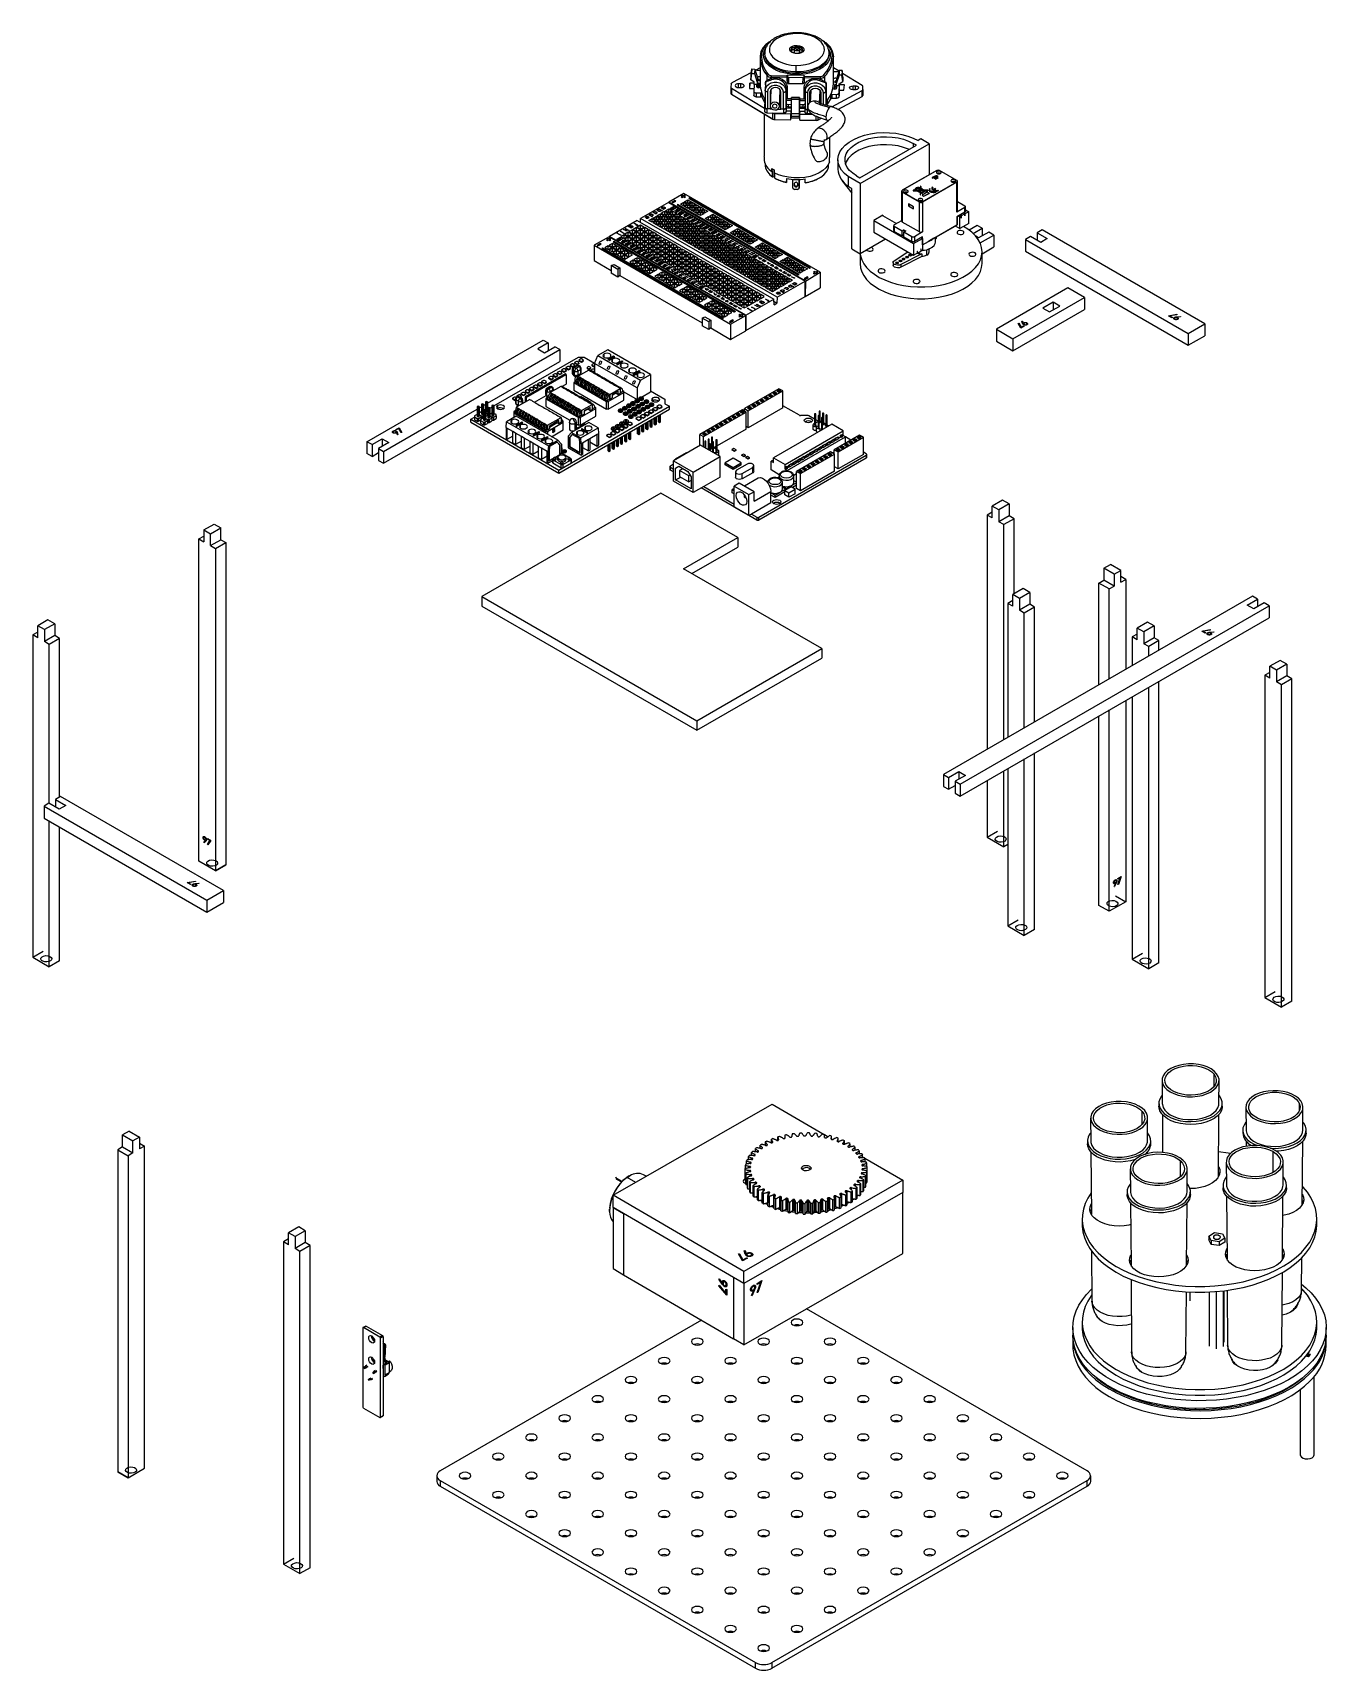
# Model space of a CAD drawing. Header units: millimetres. Extents: x 45 to 155, y 46 to 185.
import ezdxf

# ---------------------------------------------------------------- set-up
doc = ezdxf.new("R2010")
doc.units = ezdxf.units.MM

msp = doc.modelspace()

# ---------------------------------------------------------------- linework, layer by layer
at = {"color": 7, "linetype": 'Continuous', "lineweight": 25}
for p, q in [((107, 183.06), (107, 180.78)), ((107.38, 183.37), (107.38, 183.39)), ((107.38, 183.37), (107.38, 183.29)), ((109.92, 183.67), (109.76, 183.66)), ((109.9, 183.7), (109.9, 183.71)), ((109.9, 183.7), (109.9, 183.39)), ((110.11, 183.36), (110.11, 183.36)), ((110.35, 183.4), (110.35, 183.7)), ((110.35, 183.7), (110.35, 183.7)), ((110.35, 183.7), (110.35, 183.4)), ((112.87, 183.29), (112.87, 183.37)), ((112.87, 183.37), (112.87, 183.35)), ((113.25, 180.85), (113.25, 183.13)), ((113.25, 183.13), (113.25, 183.07)), ((113.25, 180.79), (113.25, 183.07)), ((106.25, 181.74), (104.57, 180.84)), ((106.2, 181.12), (106.27, 181.66)), ((106.22, 181.5), (106.2, 181.12)), ((106.22, 181.5), (106.29, 182.04)), ((106.29, 182.04), (106.27, 181.66)), ((106.27, 181.66), (106.51, 181.65)), ((106.29, 182.04), (106.53, 182.03)), ((106.53, 182.03), (106.51, 181.65)), ((106.51, 181.65), (106.75, 180.9)), ((106.53, 182.03), (106.77, 181.28)), ((107, 182.14), (106.57, 181.91)), ((106.75, 181.93), (107, 181.93)), ((107.58, 181.05), (107.58, 181.47)), ((107.94, 181.47), (109.31, 181.45)), ((110.75, 181.47), (109.31, 181.5)), ((109.31, 181.48), (109.31, 181.45)), ((109.31, 181.03), (109.31, 181.48)), ((110.04, 181.79), (110.04, 181.71)), ((113.72, 181.84), (113.25, 182.12)), ((113.25, 181.81), (113.61, 181.81)), ((113.72, 181.52), (113.48, 180.78)), ((113.74, 181.9), (113.5, 181.16)), ((113.74, 181.9), (113.72, 181.52)), ((113.96, 181.52), (113.72, 181.52)), ((113.98, 181.9), (113.74, 181.9)), ((113.98, 181.9), (113.96, 181.52)), ((114.03, 180.97), (113.96, 181.52)), ((114.05, 181.35), (113.98, 181.9)), ((115.7, 180.64), (114.01, 181.66)), ((104.51, 180.76), (104.49, 180.48)), ((104.49, 180.48), (104.49, 179.98)), ((104.55, 180.4), (107.36, 178.7)), ((104.55, 180.4), (104.55, 179.9)), ((105.14, 180.45), (105.34, 180.45)), ((105.36, 180.77), (105.16, 180.77)), ((105.16, 180.45), (105.16, 180.77)), ((105.36, 180.45), (105.36, 180.77)), ((106.11, 180.82), (106.08, 180.36)), ((106.08, 180.36), (106.47, 180.36)), ((106.49, 180.82), (106.11, 180.82)), ((106.11, 180.36), (106.11, 180.82)), ((106.49, 180.9), (106.2, 181.12)), ((106.49, 180.72), (106.45, 180.12)), ((106.45, 180.11), (106.45, 179.79)), ((106.49, 180.72), (106.49, 180.9)), ((106.69, 180.72), (106.49, 180.72)), ((106.69, 180.72), (106.69, 180.55)), ((106.69, 180.72), (106.69, 180.51)), ((106.69, 180.54), (106.69, 180.55)), ((106.77, 181.28), (106.75, 180.9)), ((106.75, 180.9), (106.75, 180.47)), ((106.77, 181.28), (106.77, 180.48)), ((106.95, 180.81), (106.77, 180.81)), ((106.77, 180.48), (106.77, 180.46)), ((106.77, 180.48), (106.79, 180.48)), ((106.79, 180.52), (106.95, 180.81)), ((106.79, 180.52), (106.79, 180.45)), ((106.88, 181.13), (106.88, 181.04)), ((106.91, 181.04), (106.88, 181.04)), ((106.91, 181.13), (106.91, 181.04)), ((106.93, 180.45), (106.95, 180.81)), ((107.46, 180.83), (107.43, 180.24)), ((107.43, 180.21), (107.43, 180.24)), ((107.43, 180.2), (107.43, 180.21)), ((107.43, 180.2), (107.43, 178.75)), ((107.46, 180.82), (107.46, 180.86)), ((107.46, 180.69), (107.46, 180.82)), ((107.62, 180.09), (107.62, 178.63)), ((107.91, 180.24), (107.84, 178.89)), ((107.84, 180.15), (107.84, 179.01)), ((107.84, 180.12), (107.84, 180.08)), ((107.84, 180.08), (107.84, 178.63)), ((107.93, 181.33), (107.93, 181.24)), ((109.31, 181.31), (107.93, 181.33)), ((108.71, 180.22), (108.64, 178.86)), ((108.64, 178.85), (108.71, 180.2)), ((109.2, 180.42), (109.19, 180.17)), ((109.19, 180.17), (109.19, 178.72)), ((109.2, 179.43), (109.2, 180.42)), ((109.31, 181.31), (109.31, 181.03)), ((109.31, 180.48), (109.31, 179.48)), ((109.41, 181.31), (109.41, 180.78)), ((110.65, 181.29), (109.41, 181.31)), ((110.64, 180.76), (109.41, 180.78)), ((110.64, 180.76), (110.65, 181.29)), ((112.12, 181.26), (110.74, 181.28)), ((110.74, 181.28), (110.74, 181)), ((110.74, 179.46), (110.74, 180.45)), ((110.75, 181.46), (110.75, 181.42)), ((110.75, 181.42), (112.12, 181.4)), ((110.84, 180.43), (110.83, 180.18)), ((110.83, 180.14), (110.83, 180.18)), ((110.83, 180.14), (110.83, 178.69)), ((110.83, 180.14), (110.83, 180.14)), ((110.86, 180.53), (110.84, 180.43)), ((111.24, 179.18), (111.24, 180.09)), ((111.31, 180.18), (111.26, 179.18)), ((112.11, 180.15), (112.05, 179.15)), ((112.05, 179.15), (112.11, 180.14)), ((112.12, 181.16), (112.12, 181.26)), ((112.49, 181.38), (112.49, 180.96)), ((112.62, 180.7), (112.59, 180.11)), ((112.59, 180.11), (112.59, 178.95)), ((112.62, 179.25), (112.62, 180.7)), ((112.63, 180.72), (112.63, 179.27)), ((113.09, 178.82), (115.68, 180.2)), ((113.19, 180.39), (113.19, 180.4)), ((113.25, 180.85), (113.25, 180.79)), ((113.33, 180.69), (113.31, 180.33)), ((113.48, 180.69), (113.33, 180.69)), ((113.48, 180.4), (113.33, 180.69)), ((113.4, 181.01), (113.4, 180.92)), ((113.4, 180.92), (113.42, 180.92)), ((113.42, 180.92), (113.42, 181.01)), ((113.5, 181.16), (113.48, 180.78)), ((113.48, 180.78), (113.48, 180.36)), ((113.53, 180.42), (113.53, 180.59)), ((113.74, 180.59), (113.53, 180.59)), ((113.74, 180.59), (113.71, 179.98)), ((113.74, 180.35), (113.72, 179.87)), ((113.74, 180.77), (114.03, 180.97)), ((113.74, 180.59), (113.74, 180.77)), ((113.74, 180.22), (113.74, 180.35)), ((113.74, 180.22), (114.14, 180.22)), ((113.77, 180.79), (113.76, 180.73)), ((113.76, 180.22), (113.76, 180.73)), ((114.17, 180.68), (113.76, 180.68)), ((114.05, 181.35), (114.03, 180.97)), ((114.14, 180.22), (114.17, 180.68)), ((115.09, 180.27), (114.89, 180.27)), ((114.91, 180.59), (115.11, 180.59)), ((114.91, 180.27), (114.91, 180.59)), ((115.11, 180.27), (115.11, 180.59)), ((115.68, 179.69), (115.68, 180.2)), ((115.74, 180.28), (115.76, 180.56)), ((115.74, 180.28), (115.74, 179.78)), ((115.76, 180.06), (115.76, 180.56)), ((115.76, 180.05), (115.76, 180.56)), ((104.55, 179.9), (108.08, 177.76)), ((104.55, 179.89), (108.09, 177.75)), ((106.65, 180), (107.05, 179.99)), ((106.65, 180), (106.65, 179.67)), ((106.65, 179.67), (107.05, 179.66)), ((107.05, 179.66), (107.05, 179.99)), ((107.14, 179.95), (107.2, 179.83)), ((107.14, 179.95), (107.14, 179.62)), ((107.14, 179.62), (107.39, 179.15)), ((107.4, 179.44), (107.36, 178.75)), ((107.36, 178.75), (107.36, 178.42)), ((107.4, 179.36), (107.4, 179.45)), ((107.87, 179.57), (107.84, 179.57)), ((107.84, 179.5), (107.87, 179.5)), ((107.87, 179.43), (107.84, 179.43)), ((107.84, 178.81), (107.84, 178.78)), ((107.84, 178.78), (107.84, 178.63)), ((108.04, 178.89), (108.04, 178.87)), ((108.64, 178.83), (108.77, 178.83)), ((108.67, 179.48), (108.77, 179.48)), ((108.77, 179.41), (108.67, 179.41)), ((108.74, 179.55), (108.68, 179.64)), ((108.77, 179.55), (108.74, 179.55)), ((108.77, 178.61), (108.77, 180.07)), ((108.98, 178.61), (108.98, 180.06)), ((109.2, 178.97), (109.19, 178.72)), ((109.2, 179.43), (109.2, 179.35)), ((109.2, 179.35), (109.2, 179.16)), ((109.66, 179.34), (109.2, 179.35)), ((109.2, 178.97), (109.2, 179.16)), ((109.21, 178.72), (109.22, 178.99)), ((109.22, 178.9), (109.21, 178.71)), ((109.21, 178.72), (109.21, 178.39)), ((109.21, 178.71), (109.21, 178.48)), ((109.21, 178.71), (109.66, 178.7)), ((109.23, 179.01), (109.22, 178.99)), ((109.22, 178.9), (109.22, 178.99)), ((109.67, 179.48), (109.31, 179.48)), ((109.31, 179.03), (109.66, 179.02)), ((109.66, 178.79), (109.39, 178.79)), ((109.4, 178.79), (109.4, 179.02)), ((110.35, 179.42), (109.66, 179.43)), ((109.66, 178.24), (109.66, 179.43)), ((110.36, 179.6), (109.67, 179.61)), ((110.36, 179.59), (109.67, 179.6)), ((109.67, 179.5), (109.67, 179.6)), ((109.67, 179.5), (110.36, 179.49)), ((110.35, 178.23), (110.35, 179.42)), ((110.36, 179.49), (110.36, 179.59)), ((110.36, 179.59), (110.37, 179.43)), ((110.37, 179.43), (110.36, 179.33)), ((110.83, 179.32), (110.36, 179.33)), ((110.36, 179.33), (110.36, 178.78)), ((110.36, 179.01), (110.74, 179)), ((110.36, 178.78), (110.36, 178.69)), ((110.64, 178.77), (110.36, 178.78)), ((110.36, 178.45), (110.36, 178.69)), ((110.36, 178.69), (110.81, 178.68)), ((110.74, 179.46), (110.37, 179.46)), ((110.65, 178.77), (110.65, 179)), ((110.82, 178.96), (110.81, 178.69)), ((110.81, 178.69), (110.81, 178.36)), ((110.82, 178.96), (110.82, 178.98)), ((111.02, 180.03), (111.02, 178.57)), ((111.24, 180.06), (111.23, 180.02)), ((111.23, 179.17), (111.23, 180.02)), ((111.27, 179.51), (111.24, 179.51)), ((111.24, 179.43), (111.27, 179.43)), ((111.27, 179.36), (111.24, 179.36)), ((112.07, 179.42), (112.17, 179.42)), ((112.17, 179.35), (112.07, 179.35)), ((112.14, 179.49), (112.08, 179.58)), ((112.17, 179.49), (112.14, 179.49)), ((112.17, 180), (112.17, 179.06)), ((112.38, 179), (112.38, 180)), ((112.62, 179.25), (112.6, 178.94)), ((112.69, 179.34), (112.67, 178.93)), ((112.69, 179.02), (112.68, 178.92)), ((112.69, 179.02), (112.69, 179.34)), ((113.01, 179.52), (112.7, 179.03)), ((112.7, 179.36), (112.7, 179.03)), ((113.01, 179.84), (112.93, 179.73)), ((113.01, 179.52), (113.01, 179.84)), ((113.11, 179.88), (113.5, 179.87)), ((113.11, 179.88), (113.11, 179.55)), ((113.11, 179.55), (113.5, 179.55)), ((113.5, 179.55), (113.5, 179.87)), ((113.61, 178.59), (115.68, 179.69)), ((113.61, 178.59), (115.68, 179.68)), ((113.71, 179.98), (113.71, 179.66)), ((113.72, 179.78), (113.71, 179.66)), ((113.72, 179.79), (113.72, 179.88)), ((113.72, 179.78), (113.72, 179.87)), ((113.72, 179.79), (113.72, 179.78)), ((115.74, 179.77), (115.76, 180.05)), ((115.74, 179.78), (115.76, 180.05)), ((115.74, 179.77), (115.74, 179.78)), ((115.76, 180.05), (115.76, 180.06)), ((115.76, 180.05), (115.76, 180.05)), ((107.33, 178.21), (107.33, 174.59)), ((107.56, 178.64), (107.61, 178.63)), ((107.56, 178.64), (107.56, 178.31)), ((107.56, 178.31), (109, 178.28)), ((107.84, 178.63), (107.62, 178.63)), ((107.84, 178.63), (107.97, 178.63)), ((108.02, 178.3), (108.08, 178.27)), ((108.08, 177.76), (108.08, 178.27)), ((108.22, 178.23), (109.61, 178.2)), ((108.22, 178.23), (108.22, 177.73)), ((108.22, 177.73), (109.61, 177.7)), ((108.22, 177.72), (109.61, 177.69)), ((108.5, 178.62), (108.77, 178.61)), ((108.98, 178.61), (108.77, 178.61)), ((109, 178.61), (109, 178.61)), ((109, 178.28), (109, 178.61)), ((109.21, 178.39), (109.21, 178.48)), ((109.21, 178.48), (109.66, 178.47)), ((109.63, 178.47), (109.61, 178.2)), ((109.61, 177.7), (109.64, 178.2)), ((109.61, 177.7), (109.64, 178.2)), ((109.61, 177.7), (109.61, 178.2)), ((109.63, 178.24), (109.64, 178.47)), ((109.66, 178.24), (109.63, 178.24)), ((109.64, 178.2), (109.64, 178.24)), ((109.64, 178.2), (109.66, 178.2)), ((109.64, 178.19), (109.66, 178.19)), ((109.66, 178.24), (110.35, 178.23)), ((109.66, 178.02), (109.66, 178.24)), ((109.66, 178.02), (110.35, 178.01)), ((110.35, 177.97), (109.66, 177.98)), ((109.66, 177.88), (109.66, 177.98)), ((109.66, 177.88), (110.35, 177.87)), ((110.35, 178.01), (110.35, 178.23)), ((110.36, 178.11), (110.35, 177.87)), ((110.35, 177.87), (110.35, 177.97)), ((110.36, 178.45), (110.36, 178.18)), ((110.36, 178.45), (110.81, 178.45)), ((110.39, 178.23), (110.36, 178.23)), ((110.36, 178.19), (110.38, 178.19)), ((110.36, 178.18), (110.38, 178.18)), ((110.38, 178.19), (110.4, 178.45)), ((110.38, 178.19), (111.48, 178.17)), ((110.38, 177.69), (110.38, 178.19)), ((110.38, 177.69), (111.78, 177.66)), ((110.39, 177.68), (111.78, 177.65)), ((111, 178.57), (111, 178.57)), ((111, 178.57), (111, 178.25)), ((111, 178.25), (111.39, 178.24)), ((111.02, 178.57), (111.1, 178.57)), ((111.78, 177.66), (111.78, 178.02)), ((111.91, 177.68), (112.22, 177.85)), ((111.92, 177.96), (111.92, 177.69)), ((111.92, 177.69), (112.21, 177.85)), ((112.7, 177.68), (112.83, 177.64)), ((112.92, 174.54), (112.92, 176.23)), ((112.93, 174.59), (112.93, 176.23)), ((120.68, 176.07), (120.45, 175.94)), ((121.39, 175.66), (120.68, 176.07)), ((115.5, 172.75), (120.31, 175.53)), ((115.52, 172.27), (121.39, 175.66)), ((120.31, 175.53), (120.03, 175.69)), ((120.03, 175.69), (120.03, 175.36)), ((121.39, 175.66), (121.39, 173.01)), ((107.33, 174.46), (107.33, 174.22)), ((107.41, 173.97), (107.41, 173.73)), ((107.99, 173.31), (107.99, 173.55)), ((108.04, 173.34), (107.99, 173.31)), ((108.04, 172.85), (108.04, 173.34)), ((108.16, 173.45), (108.16, 172.86)), ((108.18, 173.43), (108.18, 173.19)), ((108.23, 173.17), (108.23, 172.73)), ((112.83, 173.63), (112.83, 173.93)), ((112.9, 174.12), (112.9, 174.36)), ((113.62, 174.3), (113.62, 173.49)), ((122.05, 173.39), (119.11, 171.69)), ((122.06, 173.39), (119.12, 171.69)), ((123.75, 172.53), (122.27, 173.39)), ((123.76, 172.53), (122.28, 173.39)), ((108.09, 172.82), (108.16, 172.86)), ((109.24, 172.69), (109.24, 172.38)), ((109.25, 172.36), (109.26, 172.68)), ((109.77, 171.88), (109.77, 172.62)), ((109.77, 171.88), (109.91, 171.76)), ((109.9, 172.27), (109.9, 172.26)), ((109.9, 172.26), (109.9, 172.11)), ((109.91, 172.17), (109.9, 172.11)), ((109.91, 172.17), (109.91, 172.28)), ((110.19, 171.75), (109.91, 171.76)), ((110.19, 171.75), (110.33, 171.87)), ((110.2, 172.11), (110.2, 172.25)), ((110.33, 171.87), (110.33, 172.61)), ((110.33, 171.87), (110.34, 171.92)), ((110.34, 171.92), (110.34, 172.61)), ((110.84, 172.35), (110.84, 172.66)), ((112.01, 172.73), (112.06, 172.75)), ((113.97, 172.54), (114.82, 171.46)), ((114.49, 172.87), (114.49, 172.06)), ((115.52, 172.27), (114.49, 172.87)), ((114.82, 166.7), (114.82, 171.83)), ((115.22, 172.92), (115.5, 172.75)), ((115.52, 172.27), (115.52, 166.29)), ((120.2, 171.74), (120.16, 171.72)), ((120.16, 171.72), (120.18, 171.7)), ((120.16, 171.72), (120.16, 171.7)), ((120.16, 171.7), (120.18, 171.69)), ((120.18, 171.7), (120.22, 171.73)), ((120.18, 171.69), (120.22, 171.71)), ((120.18, 171.7), (120.18, 171.69)), ((120.2, 171.77), (120.2, 171.75)), ((120.2, 171.75), (120.2, 171.74)), ((120.22, 171.73), (120.31, 171.69)), ((120.22, 171.73), (120.22, 171.71)), ((120.22, 171.71), (120.27, 171.69)), ((120.23, 171.76), (120.51, 171.92)), ((120.45, 171.92), (120.23, 171.79)), ((120.45, 171.9), (120.23, 171.78)), ((120.23, 171.78), (120.23, 171.79)), ((120.54, 171.91), (120.24, 171.74)), ((120.24, 171.74), (120.35, 171.69)), ((120.25, 171.83), (120.39, 171.91)), ((120.54, 171.9), (120.26, 171.73)), ((120.45, 171.9), (120.45, 171.92)), ((120.52, 171.76), (120.64, 171.83)), ((120.57, 171.73), (120.52, 171.76)), ((120.52, 171.74), (120.52, 171.76)), ((120.57, 171.71), (120.52, 171.74)), ((120.61, 171.9), (120.54, 171.94)), ((120.64, 171.85), (120.54, 171.91)), ((120.54, 171.9), (120.54, 171.91)), ((120.64, 171.83), (120.54, 171.9)), ((120.64, 171.77), (120.57, 171.73)), ((120.64, 171.75), (120.57, 171.71)), ((120.57, 171.71), (120.57, 171.73)), ((120.64, 171.92), (120.61, 171.9)), ((120.64, 171.89), (120.63, 171.88)), ((120.63, 171.88), (120.64, 171.88)), ((120.65, 172.04), (120.64, 171.92)), ((120.64, 171.88), (120.64, 171.89)), ((120.64, 171.88), (120.64, 171.88)), ((120.64, 171.85), (120.64, 171.83)), ((120.64, 171.69), (120.64, 171.77)), ((120.68, 172.04), (120.65, 172.04)), ((120.72, 171.87), (120.67, 171.9)), ((120.67, 171.9), (120.67, 171.86)), ((120.67, 171.88), (120.67, 171.9)), ((120.67, 171.88), (120.67, 171.86)), ((120.71, 171.86), (120.67, 171.88)), ((120.67, 171.86), (120.69, 171.85)), ((120.71, 171.81), (120.67, 171.79)), ((120.67, 171.79), (120.67, 171.69)), ((120.71, 171.79), (120.67, 171.77)), ((120.67, 171.77), (120.67, 171.79)), ((120.67, 171.77), (120.67, 171.69)), ((120.68, 171.92), (120.68, 172.04)), ((120.68, 172.04), (120.68, 172.02)), ((120.68, 171.92), (120.68, 172.02)), ((120.76, 171.87), (120.68, 171.92)), ((120.69, 171.85), (120.72, 171.87)), ((120.71, 171.84), (120.76, 171.87)), ((120.97, 171.69), (120.71, 171.84)), ((120.92, 171.69), (120.71, 171.81)), ((120.71, 171.79), (120.71, 171.81)), ((120.9, 171.69), (120.71, 171.79)), ((120.72, 171.83), (120.76, 171.86)), ((120.76, 171.87), (120.76, 171.86)), ((120.81, 170.71), (123.75, 172.41)), ((123.77, 172.38), (120.83, 170.68)), ((121.4, 171.74), (121.4, 171.72)), ((121.5, 171.82), (121.46, 171.85)), ((121.5, 171.82), (121.5, 171.81)), ((121.62, 171.86), (121.62, 171.84)), ((121.83, 172.86), (121.66, 172.77)), ((121.66, 172.77), (121.69, 172.75)), ((121.66, 172.77), (121.66, 172.75)), ((121.66, 172.75), (121.69, 172.73)), ((121.71, 171.94), (121.67, 171.97)), ((121.69, 172.75), (121.76, 172.79)), ((121.69, 172.73), (121.76, 172.77)), ((121.69, 172.75), (121.69, 172.73)), ((121.71, 171.94), (121.71, 171.93)), ((121.9, 171.84), (121.75, 171.75)), ((121.76, 172.79), (121.99, 172.66)), ((121.76, 172.79), (121.76, 172.77)), ((121.76, 172.77), (121.99, 172.64)), ((121.79, 172.8), (121.86, 172.84)), ((122.01, 172.67), (121.79, 172.8)), ((121.79, 171.72), (121.95, 171.81)), ((121.8, 172.8), (121.86, 172.83)), ((121.81, 171.71), (121.95, 171.79)), ((121.86, 172.84), (121.83, 172.86)), ((121.86, 172.88), (121.93, 172.92)), ((122.11, 172.73), (121.86, 172.88)), ((121.86, 172.88), (121.86, 172.86)), ((122.11, 172.71), (121.86, 172.86)), ((121.86, 172.84), (121.86, 172.83)), ((121.95, 171.81), (121.9, 171.84)), ((121.91, 172.88), (121.97, 172.91)), ((122.01, 172.82), (121.91, 172.88)), ((121.93, 172.87), (121.97, 172.89)), ((121.95, 171.81), (121.95, 171.79)), ((121.97, 172.89), (121.97, 172.91)), ((121.99, 172.66), (122.01, 172.67)), ((121.99, 172.64), (122.01, 172.66)), ((121.99, 172.66), (121.99, 172.64)), ((122.06, 172.85), (122.01, 172.82)), ((122.01, 172.67), (122.01, 172.66)), ((122.03, 172.81), (122.09, 172.84)), ((122.03, 172.81), (122.14, 172.75)), ((122.05, 172.8), (122.09, 172.82)), ((122.06, 172.89), (122.06, 172.91)), ((122.09, 172.84), (122.09, 172.82)), ((122.14, 172.75), (122.11, 172.73)), ((122.14, 172.73), (122.11, 172.71)), ((122.11, 172.73), (122.11, 172.71)), ((122.13, 172.86), (122.13, 172.88)), ((122.18, 171.68), (122.13, 171.7)), ((122.14, 172.75), (122.14, 172.73)), ((123.77, 169.83), (123.77, 172.38)), ((123.82, 169.9), (123.82, 172.45)), ((123.82, 172.45), (123.82, 172.45)), ((99.18, 170.66), (96.8, 169.29)), ((99.18, 170.66), (110.82, 163.95)), ((100.48, 171.42), (99.21, 170.68)), ((99.21, 170.65), (99.21, 170.68)), ((110.85, 163.96), (99.21, 170.68)), ((99.74, 170.83), (99.46, 170.66)), ((99.46, 170.66), (99.53, 170.62)), ((99.46, 170.66), (99.46, 170.66)), ((99.46, 170.66), (99.53, 170.62)), ((99.53, 170.62), (99.81, 170.78)), ((99.53, 170.62), (99.81, 170.78)), ((99.53, 170.62), (99.53, 170.62)), ((99.81, 170.78), (99.74, 170.83)), ((99.81, 170.78), (99.81, 170.78)), ((99.99, 170.48), (99.92, 170.44)), ((99.92, 170.44), (110.24, 164.48)), ((99.92, 170.44), (99.92, 170.44)), ((99.92, 170.44), (110.24, 164.48)), ((110.31, 164.52), (99.99, 170.48)), ((100.2, 170.52), (100.48, 170.68)), ((100.48, 170.35), (100.2, 170.52)), ((100.34, 171.29), (100.27, 171.25)), ((100.27, 171.25), (100.37, 171.19)), ((100.27, 171.25), (100.38, 171.19)), ((100.27, 171.25), (100.27, 171.25)), ((100.38, 171.19), (100.27, 171.13)), ((100.27, 171.13), (100.34, 171.09)), ((100.27, 171.13), (100.34, 171.09)), ((100.27, 171.13), (100.27, 171.13)), ((100.45, 171.23), (100.34, 171.29)), ((100.34, 171.09), (100.45, 171.15)), ((100.34, 171.09), (100.45, 171.15)), ((100.34, 171.09), (100.34, 171.09)), ((100.55, 171.29), (100.45, 171.23)), ((100.45, 171.15), (100.55, 171.09)), ((100.45, 171.15), (100.55, 171.09)), ((100.45, 171.15), (100.45, 171.15)), ((112.12, 164.7), (100.48, 171.42)), ((100.48, 170.68), (100.76, 170.52)), ((100.48, 170.35), (100.48, 170.68)), ((100.76, 170.52), (100.48, 170.35)), ((100.52, 171.19), (100.62, 171.25)), ((100.52, 171.19), (100.62, 171.25)), ((100.62, 171.13), (100.52, 171.19)), ((100.62, 171.25), (100.55, 171.29)), ((100.55, 171.09), (100.62, 171.13)), ((100.55, 171.09), (100.62, 171.13)), ((100.55, 171.09), (100.55, 171.09)), ((100.55, 170.72), (100.84, 170.88)), ((100.84, 170.56), (100.55, 170.72)), ((100.55, 170.31), (100.84, 170.48)), ((100.84, 170.15), (100.55, 170.31)), ((100.62, 171.25), (100.62, 171.25)), ((100.62, 171.13), (100.62, 171.13)), ((100.84, 170.88), (101.12, 170.72)), ((100.84, 170.56), (100.84, 170.88)), ((101.12, 170.72), (100.84, 170.56)), ((100.84, 170.48), (101.12, 170.31)), ((100.84, 170.15), (100.84, 170.48)), ((101.12, 170.31), (100.84, 170.15)), ((100.96, 171.04), (100.91, 171.01)), ((100.91, 171.01), (111.23, 165.05)), ((100.91, 171.01), (111.23, 165.05)), ((100.91, 171.01), (100.91, 171.01)), ((100.91, 170.52), (101.19, 170.68)), ((101.19, 170.35), (100.91, 170.52)), ((111.29, 165.08), (100.96, 171.04)), ((101.19, 170.68), (101.47, 170.52)), ((101.19, 170.35), (101.19, 170.68)), ((101.47, 170.52), (101.19, 170.35)), ((101.26, 170.31), (101.54, 170.48)), ((101.54, 170.15), (101.26, 170.31)), ((101.54, 170.48), (101.83, 170.31)), ((101.54, 170.15), (101.54, 170.48)), ((101.83, 170.31), (101.54, 170.15)), ((119.05, 171.61), (119.05, 169.06)), ((120.59, 170.68), (119.1, 171.54)), ((119.1, 171.54), (119.1, 168.99)), ((119.12, 171.57), (120.6, 170.71)), ((120.06, 170.29), (119.63, 170.53)), ((119.63, 170.53), (119.63, 170.37)), ((119.77, 170.45), (119.63, 170.37)), ((119.63, 170.37), (120.06, 170.12)), ((120.04, 171.69), (120.04, 171.67)), ((120.31, 171.69), (120.04, 171.69)), ((120.04, 171.69), (120.04, 171.67)), ((120.04, 171.67), (120.04, 171.65)), ((120.04, 171.67), (120.34, 171.67)), ((120.04, 171.67), (120.04, 171.65)), ((120.04, 171.65), (120.34, 171.65)), ((120.34, 171.67), (120.64, 171.52)), ((120.34, 171.67), (120.34, 171.65)), ((120.34, 171.65), (120.64, 171.51)), ((120.35, 171.69), (120.64, 171.69)), ((120.64, 171.67), (120.39, 171.67)), ((120.39, 171.67), (120.64, 171.55)), ((120.64, 171.65), (120.42, 171.65)), ((120.59, 168.14), (120.59, 170.68)), ((120.64, 171.55), (120.64, 171.67)), ((120.64, 171.52), (120.64, 171.32)), ((120.64, 171.32), (120.64, 171.31)), ((120.64, 171.32), (120.67, 171.32)), ((120.64, 171.31), (120.67, 171.31)), ((120.67, 171.69), (120.92, 171.69)), ((120.67, 171.67), (120.67, 171.53)), ((120.93, 171.67), (120.67, 171.67)), ((120.67, 171.65), (120.67, 171.67)), ((120.91, 171.66), (120.67, 171.65)), ((120.67, 171.65), (120.67, 171.53)), ((120.67, 171.53), (120.75, 171.5)), ((120.67, 171.51), (120.75, 171.47)), ((120.67, 171.32), (120.67, 171.51)), ((120.67, 171.51), (120.67, 171.49)), ((120.67, 171.31), (120.67, 171.49)), ((120.67, 171.49), (120.75, 171.46)), ((120.67, 171.32), (120.67, 171.31)), ((120.75, 171.5), (120.94, 171.61)), ((120.75, 171.47), (120.79, 171.45)), ((120.75, 171.47), (120.75, 171.46)), ((120.75, 171.46), (120.79, 171.43)), ((120.77, 171.48), (120.97, 171.6)), ((120.81, 171.46), (120.77, 171.48)), ((120.79, 171.48), (120.97, 171.58)), ((121.23, 171.54), (120.79, 171.28)), ((120.79, 171.45), (120.81, 171.46)), ((120.79, 171.45), (120.79, 171.43)), ((120.79, 171.43), (120.81, 171.44)), ((120.79, 171.28), (120.79, 171.27)), ((120.79, 171.28), (120.95, 171.19)), ((120.79, 171.27), (120.95, 171.18)), ((120.81, 171.46), (120.81, 171.44)), ((120.83, 170.68), (120.83, 168.14)), ((120.91, 171.64), (120.91, 171.63)), ((120.95, 171.19), (121.39, 171.45)), ((120.95, 171.18), (121.39, 171.43)), ((120.95, 171.19), (120.95, 171.18)), ((121.28, 171.69), (120.97, 171.69)), ((120.97, 171.64), (120.97, 171.63)), ((120.97, 171.6), (120.97, 171.58)), ((121.01, 171.63), (121.01, 171.64)), ((121.05, 171.67), (121.28, 171.67)), ((121.07, 171.66), (121.28, 171.66)), ((121.07, 171.63), (121.07, 171.64)), ((121.39, 171.45), (121.23, 171.54)), ((121.28, 171.67), (121.28, 171.69)), ((121.28, 171.67), (121.28, 171.66)), ((121.39, 171.45), (121.39, 171.43)), ((121.97, 171.55), (121.92, 171.58)), ((121.97, 171.55), (121.97, 171.54)), ((122.18, 171.68), (122.18, 171.66)), ((123.82, 170.73), (124.45, 170.36)), ((96.52, 169.13), (94.15, 167.76)), ((96.52, 169.13), (108.16, 162.41)), ((96.79, 168.97), (96.8, 169.29)), ((108.44, 162.57), (96.8, 169.29)), ((97.25, 169.36), (97.22, 169.36)), ((97.25, 169.36), (97.22, 169.36)), ((97.22, 169.36), (97.22, 169.36)), ((97.25, 169.36), (97.25, 169.36)), ((97.26, 169.33), (97.43, 169.43)), ((97.26, 169.33), (97.26, 169.33)), ((97.28, 169.43), (97.28, 169.43)), ((97.46, 169.41), (97.31, 169.33)), ((97.46, 169.41), (97.31, 169.33)), ((97.35, 169.3), (97.35, 169.3)), ((97.46, 169.41), (97.46, 169.41)), ((97.48, 169.38), (97.47, 169.38)), ((97.47, 169.32), (97.47, 169.32)), ((97.51, 169.59), (97.54, 169.6)), ((97.8, 169.42), (97.51, 169.59)), ((97.8, 169.42), (97.51, 169.59)), ((97.51, 169.59), (97.51, 169.59)), ((97.51, 169.39), (97.51, 169.39)), ((97.51, 169.13), (97.79, 169.29)), ((97.79, 168.97), (97.51, 169.13)), ((97.54, 169.6), (97.57, 169.58)), ((97.57, 169.58), (97.57, 169.6)), ((97.57, 169.58), (97.57, 169.59)), ((97.63, 169.63), (97.63, 169.63)), ((97.7, 169.51), (97.83, 169.43)), ((97.79, 169.63), (97.79, 169.63)), ((97.79, 169.29), (98.08, 169.13)), ((97.79, 168.97), (97.79, 169.29)), ((98.08, 169.13), (97.79, 168.97)), ((97.83, 169.43), (97.8, 169.42)), ((97.83, 169.43), (97.8, 169.42)), ((97.8, 169.42), (97.8, 169.42)), ((97.82, 169.53), (97.82, 169.52)), ((97.83, 169.43), (97.83, 169.43)), ((97.87, 169.33), (98.15, 169.5)), ((98.15, 169.17), (97.87, 169.33)), ((97.87, 168.93), (98.15, 169.09)), ((98.15, 168.76), (97.87, 168.93)), ((97.89, 169.76), (97.89, 169.77)), ((97.93, 169.76), (97.89, 169.76)), ((97.93, 169.76), (97.89, 169.76)), ((97.89, 169.76), (97.89, 169.76)), ((97.93, 169.78), (97.93, 169.76)), ((97.93, 169.76), (97.93, 169.76)), ((97.96, 169.82), (97.96, 169.82)), ((98.01, 169.69), (98.02, 169.71)), ((98.01, 169.69), (98.01, 169.69)), ((98.13, 169.82), (98.13, 169.82)), ((98.15, 169.71), (98.15, 169.71)), ((98.15, 169.5), (98.43, 169.33)), ((98.15, 169.17), (98.15, 169.5)), ((98.43, 169.33), (98.15, 169.17)), ((98.15, 169.09), (98.43, 168.93)), ((98.15, 168.76), (98.15, 169.09)), ((98.43, 168.93), (98.15, 168.76)), ((98.22, 169.54), (98.5, 169.7)), ((98.5, 169.37), (98.22, 169.54)), ((98.22, 169.13), (98.5, 169.29)), ((98.5, 168.97), (98.22, 169.13)), ((98.29, 169.92), (98.29, 169.92)), ((98.31, 170.02), (98.31, 170.02)), ((98.37, 170.08), (98.39, 170.1)), ((98.4, 170.06), (98.37, 170.08)), ((98.4, 170.06), (98.37, 170.08)), ((98.37, 170.08), (98.37, 170.08)), ((98.39, 170.1), (98.68, 169.93)), ((98.47, 170.02), (98.47, 170.02)), ((98.5, 169.91), (98.5, 169.91)), ((98.5, 169.7), (98.78, 169.54)), ((98.5, 169.37), (98.5, 169.7)), ((98.78, 169.54), (98.5, 169.37)), ((98.5, 169.29), (98.78, 169.13)), ((98.5, 168.97), (98.5, 169.29)), ((98.78, 169.13), (98.5, 168.97)), ((98.66, 169.91), (98.53, 169.98)), ((98.66, 169.91), (98.53, 169.98)), ((98.53, 169.98), (98.53, 169.98)), ((98.55, 170.19), (98.58, 170.2)), ((98.76, 170.07), (98.55, 170.19)), ((98.76, 170.07), (98.55, 170.19)), ((98.55, 170.19), (98.55, 170.19)), ((98.57, 169.74), (98.86, 169.91)), ((98.86, 169.58), (98.57, 169.74)), ((98.57, 169.33), (98.86, 169.5)), ((98.86, 169.17), (98.57, 169.33)), ((98.57, 168.93), (98.86, 169.09)), ((98.86, 168.76), (98.57, 168.93)), ((98.58, 170.2), (98.61, 170.18)), ((98.61, 170.18), (98.62, 170.2)), ((98.61, 170.18), (98.61, 170.19)), ((98.68, 169.93), (98.66, 169.91)), ((98.68, 169.93), (98.66, 169.91)), ((98.66, 169.91), (98.66, 169.91)), ((98.67, 170.23), (98.67, 170.23)), ((98.68, 169.93), (98.68, 169.93)), ((98.74, 170.11), (98.78, 170.08)), ((98.78, 170.08), (98.76, 170.07)), ((98.78, 170.08), (98.76, 170.07)), ((98.76, 170.07), (98.76, 170.07)), ((98.78, 170.08), (98.78, 170.08)), ((98.83, 170.23), (98.83, 170.23)), ((98.86, 170.13), (98.86, 170.12)), ((98.86, 169.91), (99.14, 169.74)), ((98.86, 169.58), (98.86, 169.91)), ((99.14, 169.74), (98.86, 169.58)), ((98.86, 169.5), (99.14, 169.33)), ((98.86, 169.17), (98.86, 169.5)), ((99.14, 169.33), (98.86, 169.17)), ((98.86, 169.09), (99.14, 168.93)), ((98.86, 168.76), (98.86, 169.09)), ((99.14, 168.93), (98.86, 168.76)), ((98.93, 169.95), (99.21, 170.11)), ((99.21, 169.78), (98.93, 169.95)), ((98.93, 169.54), (99.21, 169.7)), ((99.21, 169.37), (98.93, 169.54)), ((98.93, 169.13), (99.21, 169.29)), ((99.21, 168.97), (98.93, 169.13)), ((99.21, 170.11), (99.49, 169.95)), ((99.21, 169.78), (99.21, 170.11)), ((99.49, 169.95), (99.21, 169.78)), ((99.21, 169.7), (99.49, 169.54)), ((99.21, 169.37), (99.21, 169.7)), ((99.49, 169.54), (99.21, 169.37)), ((99.21, 169.29), (99.49, 169.13)), ((99.21, 168.97), (99.21, 169.29)), ((99.49, 169.13), (99.21, 168.97)), ((99.28, 169.74), (99.56, 169.91)), ((99.56, 169.58), (99.28, 169.74)), ((99.28, 169.33), (99.56, 169.5)), ((99.56, 169.17), (99.28, 169.33)), ((99.28, 168.93), (99.56, 169.09)), ((99.56, 168.76), (99.28, 168.93)), ((99.41, 170.17), (99.41, 170.17)), ((99.42, 170.08), (99.42, 170.08)), ((99.54, 170.2), (99.54, 170.2)), ((99.55, 170.15), (99.55, 170.15)), ((99.56, 169.91), (99.85, 169.74)), ((99.56, 169.58), (99.56, 169.91)), ((99.85, 169.74), (99.56, 169.58)), ((99.56, 169.5), (99.85, 169.33)), ((99.56, 169.17), (99.56, 169.5)), ((99.85, 169.33), (99.56, 169.17)), ((99.56, 169.09), (99.85, 168.93)), ((99.56, 168.76), (99.56, 169.09)), ((99.85, 168.93), (99.56, 168.76)), ((99.57, 170.27), (99.57, 170.27)), ((99.59, 170.19), (99.59, 170.18)), ((99.61, 170.06), (99.61, 170.06)), ((99.62, 170.28), (99.62, 170.28)), ((99.63, 169.54), (99.92, 169.7)), ((99.92, 169.37), (99.63, 169.54)), ((99.63, 169.13), (99.92, 169.29)), ((99.92, 168.97), (99.63, 169.13)), ((99.65, 170.15), (99.65, 170.15)), ((99.68, 170.29), (99.66, 170.28)), ((99.68, 170.28), (99.66, 170.27)), ((99.66, 170.28), (99.66, 170.27)), ((99.67, 170.22), (99.69, 170.21)), ((99.68, 170.29), (99.68, 170.28)), ((99.69, 170.21), (99.69, 170.21)), ((99.76, 170.21), (99.78, 170.22)), ((99.76, 170.21), (99.76, 170.21)), ((99.79, 169.9), (99.76, 170)), ((99.76, 170), (99.79, 170)), ((99.79, 169.9), (99.76, 170)), ((99.76, 170), (99.76, 170)), ((99.77, 170.15), (99.77, 170.15)), ((99.79, 170), (99.82, 169.92)), ((99.79, 169.9), (99.79, 169.9)), ((99.83, 170.03), (99.98, 170.12)), ((99.86, 170.02), (99.83, 170.03)), ((99.86, 170.02), (99.83, 170.03)), ((99.83, 170.03), (99.83, 170.03)), ((99.83, 169.85), (99.83, 169.85)), ((99.85, 169.92), (99.85, 169.91)), ((99.95, 170.08), (99.86, 170.02)), ((99.95, 170.07), (99.86, 170.02)), ((99.86, 170.02), (99.86, 170.02)), ((99.92, 169.7), (100.2, 169.54)), ((99.92, 169.37), (99.92, 169.7)), ((100.2, 169.54), (99.92, 169.37)), ((99.92, 169.29), (100.2, 169.13)), ((99.92, 168.97), (99.92, 169.29)), ((100.2, 169.13), (99.92, 168.97)), ((99.96, 170.01), (99.95, 170.08)), ((99.95, 170.08), (99.95, 170.07)), ((99.96, 170.01), (99.95, 170.07)), ((99.95, 169.92), (99.95, 169.92)), ((99.96, 170.01), (99.96, 170.01)), ((99.96, 169.85), (99.96, 169.85)), ((99.98, 170.12), (99.98, 170.02)), ((99.99, 169.94), (99.99, 169.94)), ((99.99, 169.33), (100.27, 169.5)), ((100.27, 169.17), (99.99, 169.33)), ((99.99, 168.93), (100.27, 169.09)), ((100.27, 168.76), (99.99, 168.93)), ((100.06, 169.73), (100.06, 169.74)), ((100.06, 169.73), (100.06, 169.74)), ((100.06, 169.73), (100.06, 169.73)), ((100.09, 169.7), (100.09, 169.7)), ((100.1, 170.01), (100.12, 170.03)), ((100.1, 170.01), (100.1, 170.01)), ((100.11, 169.77), (100.11, 169.76)), ((100.12, 169.94), (100.12, 169.94)), ((100.19, 169.83), (100.33, 169.91)), ((100.21, 169.81), (100.19, 169.83)), ((100.21, 169.82), (100.19, 169.83)), ((100.19, 169.83), (100.19, 169.83)), ((100.2, 169.65), (100.2, 169.64)), ((100.31, 169.87), (100.21, 169.81)), ((100.31, 169.87), (100.21, 169.82)), ((100.21, 169.82), (100.21, 169.81)), ((100.21, 169.77), (100.21, 169.77)), ((100.22, 169.7), (100.22, 169.7)), ((100.25, 169.74), (100.24, 169.72)), ((100.27, 169.5), (100.55, 169.33)), ((100.27, 169.17), (100.27, 169.5)), ((100.55, 169.33), (100.27, 169.17)), ((100.27, 169.09), (100.55, 168.93)), ((100.27, 168.76), (100.27, 169.09)), ((100.55, 168.93), (100.27, 168.76)), ((100.3, 169.71), (100.3, 169.7)), ((100.31, 169.81), (100.31, 169.87)), ((100.31, 169.81), (100.31, 169.87)), ((100.31, 169.87), (100.31, 169.87)), ((100.31, 169.81), (100.31, 169.81)), ((100.31, 169.65), (100.31, 169.65)), ((100.33, 169.91), (100.34, 169.81)), ((100.34, 169.74), (100.34, 169.74)), ((100.34, 169.13), (100.62, 169.29)), ((100.62, 168.97), (100.34, 169.13)), ((100.45, 169.81), (100.47, 169.82)), ((100.45, 169.81), (100.45, 169.81)), ((100.47, 169.74), (100.47, 169.74)), ((100.59, 169.41), (100.48, 169.6)), ((100.59, 169.41), (100.48, 169.6)), ((100.48, 169.6), (100.51, 169.6)), ((100.48, 169.6), (100.48, 169.6)), ((100.51, 169.6), (100.6, 169.44)), ((100.54, 169.62), (100.68, 169.71)), ((100.56, 169.61), (100.54, 169.62)), ((100.56, 169.61), (100.54, 169.62)), ((100.54, 169.62), (100.54, 169.62)), ((100.66, 169.67), (100.56, 169.61)), ((100.66, 169.67), (100.56, 169.61)), ((100.56, 169.61), (100.56, 169.61)), ((100.72, 169.48), (100.59, 169.41)), ((100.72, 169.48), (100.59, 169.41)), ((100.59, 169.41), (100.59, 169.41)), ((100.6, 169.44), (100.7, 169.5)), ((100.62, 169.29), (100.91, 169.13)), ((100.62, 168.97), (100.62, 169.29)), ((100.91, 169.13), (100.62, 168.97)), ((100.66, 169.6), (100.66, 169.67)), ((100.66, 169.6), (100.66, 169.67)), ((100.66, 169.67), (100.66, 169.67)), ((100.66, 169.6), (100.66, 169.6)), ((100.68, 169.71), (100.69, 169.61)), ((100.69, 168.93), (100.98, 169.09)), ((100.98, 168.76), (100.69, 168.93)), ((100.7, 169.54), (100.7, 169.53)), ((100.7, 169.5), (100.72, 169.48)), ((100.72, 169.48), (100.72, 169.48)), ((100.79, 169.29), (100.79, 169.29)), ((100.8, 169.61), (100.82, 169.62)), ((100.8, 169.61), (100.8, 169.6)), ((100.82, 169.36), (100.82, 169.35)), ((100.83, 169.54), (100.83, 169.54)), ((100.89, 169.42), (101.04, 169.5)), ((100.92, 169.41), (100.89, 169.42)), ((100.92, 169.41), (100.89, 169.42)), ((100.89, 169.42), (100.89, 169.42)), ((100.9, 169.36), (100.9, 169.36)), ((100.91, 170.11), (101.19, 170.27)), ((101.19, 169.95), (100.91, 170.11)), ((101.01, 169.46), (100.92, 169.41)), ((101.01, 169.46), (100.92, 169.41)), ((100.92, 169.41), (100.92, 169.41)), ((100.92, 169.29), (100.92, 169.29)), ((100.97, 169.22), (100.94, 169.31)), ((100.94, 169.31), (100.94, 169.3)), ((100.97, 169.22), (100.94, 169.3)), ((100.96, 169.32), (100.99, 169.23)), ((100.99, 169.23), (100.97, 169.22)), ((100.99, 169.22), (100.97, 169.22)), ((100.97, 169.22), (100.97, 169.22)), ((100.98, 169.09), (101.26, 168.93)), ((100.98, 168.76), (100.98, 169.09)), ((101.26, 168.93), (100.98, 168.76)), ((100.99, 169.23), (100.99, 169.22)), ((101.02, 169.4), (101.01, 169.46)), ((101.02, 169.4), (101.01, 169.46)), ((101.01, 169.46), (101.01, 169.46)), ((101.02, 169.4), (101.02, 169.4)), ((101.04, 169.5), (101.04, 169.4)), ((101.05, 169.33), (101.05, 169.33)), ((101.16, 169.4), (101.18, 169.41)), ((101.16, 169.4), (101.16, 169.4)), ((101.16, 169.08), (101.16, 169.08)), ((101.18, 169.33), (101.18, 169.33)), ((101.18, 169.16), (101.18, 169.15)), ((101.19, 170.27), (101.47, 170.11)), ((101.19, 169.95), (101.19, 170.27)), ((101.47, 170.11), (101.19, 169.95)), ((101.25, 169.22), (101.39, 169.3)), ((101.27, 169.2), (101.25, 169.22)), ((101.25, 169.22), (101.25, 169.21)), ((101.27, 169.2), (101.25, 169.21)), ((101.26, 169.91), (101.54, 170.07)), ((101.54, 169.74), (101.26, 169.91)), ((101.28, 169.17), (101.26, 169.16)), ((101.28, 169.17), (101.26, 169.16)), ((101.26, 169.16), (101.26, 169.16)), ((101.37, 169.26), (101.27, 169.2)), ((101.37, 169.26), (101.27, 169.2)), ((101.27, 169.2), (101.27, 169.2)), ((101.28, 169.17), (101.28, 169.17)), ((101.29, 169.08), (101.29, 169.08)), ((101.29, 169.02), (101.36, 169.06)), ((101.31, 169), (101.29, 169.02)), ((101.31, 169.01), (101.29, 169.02)), ((101.29, 169.02), (101.29, 169.02)), ((101.31, 169.13), (101.39, 169.06)), ((101.36, 169.06), (101.31, 169.1)), ((101.36, 169.06), (101.31, 169.1)), ((101.31, 169.1), (101.31, 169.1)), ((101.39, 169.06), (101.31, 169.01)), ((101.39, 169.05), (101.31, 169)), ((101.31, 169.01), (101.31, 169)), ((101.37, 169.2), (101.37, 169.26)), ((101.37, 169.2), (101.37, 169.26)), ((101.37, 169.26), (101.37, 169.26)), ((101.37, 169.2), (101.37, 169.2)), ((101.39, 169.3), (101.4, 169.2)), ((101.39, 169.06), (101.39, 169.05)), ((101.41, 169.13), (101.41, 169.13)), ((101.46, 168.93), (101.48, 168.94)), ((101.51, 168.9), (101.46, 168.93)), ((101.51, 168.9), (101.46, 168.93)), ((101.46, 168.93), (101.46, 168.93)), ((101.48, 168.94), (101.53, 168.91)), ((101.49, 168.89), (101.51, 168.9)), ((101.51, 169.2), (101.53, 169.21)), ((101.51, 169.2), (101.51, 169.2)), ((101.53, 169.13), (101.53, 169.13)), ((101.53, 168.91), (101.63, 168.97)), ((101.54, 170.07), (101.83, 169.91)), ((101.54, 169.74), (101.54, 170.07)), ((101.83, 169.91), (101.54, 169.74)), ((101.62, 168.94), (101.55, 168.9)), ((101.62, 168.94), (101.55, 168.9)), ((101.55, 168.9), (101.64, 168.85)), ((101.6, 169.01), (101.75, 169.09)), ((101.62, 169), (101.6, 169.01)), ((101.62, 169), (101.6, 169.01)), ((101.6, 169.01), (101.6, 169.01)), ((101.61, 170.11), (101.9, 170.27)), ((101.9, 169.95), (101.61, 170.11)), ((101.61, 169.7), (101.9, 169.86)), ((101.9, 169.54), (101.61, 169.7)), ((101.72, 169.06), (101.62, 169)), ((101.72, 169.05), (101.62, 169)), ((101.62, 169), (101.62, 169)), ((101.64, 168.85), (101.62, 168.94)), ((101.62, 168.94), (101.62, 168.94)), ((101.64, 168.85), (101.62, 168.94)), ((101.63, 168.97), (101.68, 168.81)), ((101.73, 168.99), (101.72, 169.06)), ((101.72, 169.06), (101.72, 169.05)), ((101.73, 168.99), (101.72, 169.05)), ((101.73, 168.99), (101.73, 168.99)), ((101.75, 169.09), (101.75, 169)), ((101.76, 168.92), (101.76, 168.92)), ((101.87, 168.99), (101.88, 169.01)), ((101.87, 168.99), (101.87, 168.99)), ((101.89, 168.92), (101.89, 168.92)), ((101.9, 170.27), (102.18, 170.11)), ((101.9, 169.95), (101.9, 170.27)), ((102.18, 170.11), (101.9, 169.95)), ((101.9, 169.86), (102.18, 169.7)), ((101.9, 169.54), (101.9, 169.86)), ((102.18, 169.7), (101.9, 169.54)), ((101.97, 169.91), (102.25, 170.07)), ((102.25, 169.74), (101.97, 169.91)), ((102.25, 170.07), (102.53, 169.91)), ((102.25, 169.74), (102.25, 170.07)), ((102.53, 169.91), (102.25, 169.74)), ((102.32, 169.29), (102.6, 169.46)), ((102.6, 169.13), (102.32, 169.29)), ((102.6, 169.46), (102.89, 169.29)), ((102.6, 169.13), (102.6, 169.46)), ((102.89, 169.29), (102.6, 169.13)), ((102.67, 169.5), (102.96, 169.66)), ((102.96, 169.33), (102.67, 169.5)), ((102.67, 169.09), (102.96, 169.25)), ((102.96, 168.93), (102.67, 169.09)), ((102.96, 169.66), (103.24, 169.5)), ((102.96, 169.33), (102.96, 169.66)), ((103.24, 169.5), (102.96, 169.33)), ((102.96, 169.25), (103.24, 169.09)), ((102.96, 168.93), (102.96, 169.25)), ((103.24, 169.09), (102.96, 168.93)), ((103.03, 169.29), (103.31, 169.46)), ((103.31, 169.13), (103.03, 169.29)), ((103.03, 168.88), (103.31, 169.05)), ((103.31, 169.46), (103.59, 169.29)), ((103.31, 169.13), (103.31, 169.46)), ((103.59, 169.29), (103.31, 169.13)), ((103.31, 169.05), (103.59, 168.88)), ((103.31, 168.72), (103.31, 169.05)), ((103.38, 169.09), (103.66, 169.25)), ((103.66, 168.93), (103.38, 169.09)), ((103.66, 169.25), (103.95, 169.09)), ((103.66, 168.93), (103.66, 169.25)), ((103.95, 169.09), (103.66, 168.93)), ((103.73, 168.88), (104.02, 169.05)), ((104.02, 169.05), (104.3, 168.88)), ((104.02, 168.72), (104.02, 169.05)), ((117.44, 169.56), (116.68, 169.12)), ((116.68, 169.12), (120.07, 167.16)), ((116.68, 169.12), (116.68, 168.11)), ((117.43, 169.55), (118.63, 168.86)), ((117.44, 169.56), (117.44, 169.54)), ((119.05, 169.1), (118.42, 168.74)), ((120.59, 168.14), (119.1, 168.99)), ((120.06, 170.12), (120.06, 170.29)), ((124.45, 170.23), (123.77, 169.83)), ((124.45, 169.82), (123.77, 169.43)), ((123.77, 169.43), (123.77, 168.74)), ((123.82, 168.81), (123.82, 169.45)), ((123.9, 169.5), (124.02, 169.44)), ((124.12, 169.5), (124.02, 169.44)), ((124.02, 168.43), (124.02, 169.44)), ((124.09, 169.49), (124.06, 169.59)), ((124.08, 169.53), (124.08, 169.61)), ((124.08, 169.53), (124.09, 169.49)), ((124.12, 169.5), (124.09, 169.49)), ((124.1, 169.62), (124.14, 169.51)), ((124.12, 169.5), (124.12, 169.33)), ((124.12, 169.42), (124.14, 169.35)), ((124.12, 169.33), (124.14, 169.35)), ((124.43, 169.68), (124.14, 169.51)), ((124.14, 169.35), (124.14, 169.51)), ((124.41, 169.67), (124.35, 169.76)), ((124.4, 169.79), (124.45, 169.69)), ((124.43, 169.68), (124.41, 169.67)), ((124.43, 169.68), (124.43, 169.51)), ((124.43, 169.58), (124.45, 169.53)), ((124.45, 169.53), (124.43, 169.51)), ((124.45, 169.82), (124.45, 170.23)), ((124.77, 169.87), (124.45, 169.69)), ((124.45, 169.53), (124.45, 169.69)), ((124.5, 169.89), (124.5, 170.3)), ((124.5, 170.03), (124.77, 169.87)), ((124.77, 168.86), (124.77, 169.87)), ((94.12, 167.74), (92.84, 167.01)), ((93.98, 167.62), (93.91, 167.58)), ((93.91, 167.58), (94.01, 167.52)), ((93.91, 167.58), (94.01, 167.52)), ((93.91, 167.58), (93.91, 167.58)), ((94.01, 167.52), (93.91, 167.46)), ((94.08, 167.56), (93.98, 167.62)), ((94.19, 167.62), (94.08, 167.56)), ((94.12, 167.74), (105.76, 161.02)), ((94.15, 167.73), (94.15, 167.76)), ((105.78, 161.04), (94.15, 167.76)), ((94.15, 167.52), (94.26, 167.58)), ((94.15, 167.52), (94.26, 167.58)), ((94.26, 167.46), (94.15, 167.52)), ((94.26, 167.58), (94.19, 167.62)), ((94.26, 167.58), (94.26, 167.58)), ((94.78, 168.05), (94.78, 168.04)), ((95.02, 167.91), (94.78, 168.05)), ((95.02, 167.91), (94.78, 168.04)), ((94.79, 168.1), (94.82, 168.09)), ((94.8, 168.08), (94.8, 168.08)), ((94.81, 168.05), (95.04, 167.92)), ((94.82, 168.09), (94.82, 168.09)), ((94.85, 167.54), (94.85, 167.54)), ((94.98, 167.57), (94.98, 167.57)), ((94.99, 167.52), (94.99, 167.52)), ((95.01, 167.64), (95.01, 167.63)), ((95.04, 167.92), (95.02, 167.91)), ((95.04, 167.92), (95.02, 167.91)), ((95.02, 167.91), (95.02, 167.91)), ((95.03, 167.55), (95.03, 167.55)), ((95.04, 167.92), (95.04, 167.92)), ((95.06, 167.65), (95.06, 167.65)), ((95.07, 167.87), (95.07, 167.86)), ((95.08, 168.19), (95.11, 168.2)), ((95.29, 168.07), (95.08, 168.19)), ((95.29, 168.07), (95.08, 168.19)), ((95.08, 168.19), (95.08, 168.19)), ((95.09, 167.52), (95.09, 167.51)), ((95.12, 167.65), (95.1, 167.64)), ((95.12, 167.65), (95.1, 167.64)), ((95.1, 167.64), (95.1, 167.64)), ((95.11, 168.2), (95.32, 168.08)), ((95.39, 167.9), (95.11, 167.74)), ((95.11, 167.87), (95.11, 167.86)), ((95.11, 167.74), (95.39, 167.58)), ((95.11, 167.59), (95.13, 167.58)), ((95.12, 167.65), (95.12, 167.65)), ((95.13, 167.58), (95.13, 167.58)), ((95.2, 167.58), (95.22, 167.59)), ((95.2, 167.58), (95.2, 167.57)), ((95.21, 167.52), (95.21, 167.52)), ((95.32, 168.08), (95.29, 168.07)), ((95.32, 168.08), (95.29, 168.07)), ((95.29, 168.07), (95.29, 168.07)), ((95.32, 168.08), (95.32, 168.08)), ((95.35, 168.03), (95.35, 168.02)), ((95.36, 168.35), (95.39, 168.36)), ((95.47, 168.29), (95.36, 168.35)), ((95.47, 168.29), (95.36, 168.35)), ((95.36, 168.35), (95.36, 168.35)), ((95.39, 168.36), (95.49, 168.31)), ((95.39, 168.02), (95.39, 168.02)), ((95.67, 167.74), (95.39, 167.9)), ((95.39, 167.58), (95.39, 167.9)), ((95.39, 167.58), (95.67, 167.74)), ((95.74, 168.11), (95.46, 167.95)), ((95.46, 167.95), (95.74, 167.78)), ((95.74, 167.7), (95.46, 167.54)), ((95.46, 167.54), (95.74, 167.37)), ((95.47, 168.29), (95.47, 168.29)), ((95.5, 168.43), (95.53, 168.44)), ((95.58, 168.38), (95.5, 168.43)), ((95.58, 168.39), (95.5, 168.43)), ((95.5, 168.43), (95.5, 168.43)), ((95.53, 168.44), (95.82, 168.28)), ((95.58, 168.39), (95.58, 168.38)), ((95.63, 168.35), (95.63, 168.35)), ((95.64, 168.27), (95.64, 168.27)), ((95.79, 168.26), (95.67, 168.33)), ((95.79, 168.26), (95.67, 168.33)), ((96.03, 167.95), (95.74, 168.11)), ((95.74, 167.78), (95.74, 168.11)), ((95.74, 167.78), (96.03, 167.95)), ((96.03, 167.54), (95.74, 167.7)), ((95.74, 167.37), (95.74, 167.7)), ((95.74, 167.37), (96.03, 167.54)), ((95.78, 168.61), (95.78, 168.61)), ((95.82, 168.28), (95.79, 168.26)), ((95.82, 168.28), (95.79, 168.26)), ((95.79, 168.26), (95.79, 168.26)), ((96.1, 168.31), (95.81, 168.15)), ((95.81, 168.15), (96.1, 167.99)), ((96.1, 167.9), (95.81, 167.74)), ((95.81, 167.74), (96.1, 167.58)), ((95.82, 168.28), (95.82, 168.28)), ((96, 168.47), (95.83, 168.57)), ((96, 168.48), (95.83, 168.57)), ((95.83, 168.57), (95.83, 168.57)), ((95.84, 168.68), (95.84, 168.68)), ((95.85, 168.59), (95.86, 168.59)), ((95.86, 168.59), (95.86, 168.61)), ((95.86, 168.59), (95.86, 168.6)), ((95.92, 168.64), (95.92, 168.64)), ((95.97, 168.72), (95.95, 168.7)), ((95.97, 168.71), (95.95, 168.7)), ((95.95, 168.7), (95.95, 168.7)), ((95.97, 168.72), (95.97, 168.71)), ((95.99, 168.51), (96.02, 168.49)), ((96.02, 168.49), (96, 168.47)), ((96.02, 168.49), (96, 168.48)), ((96, 168.48), (96, 168.47)), ((96.02, 168.49), (96.02, 168.49)), ((96.07, 168.64), (96.07, 168.63)), ((96.1, 168.53), (96.1, 168.53)), ((96.38, 168.15), (96.1, 168.31)), ((96.1, 167.99), (96.1, 168.31)), ((96.1, 167.99), (96.38, 168.15)), ((96.38, 167.74), (96.1, 167.9)), ((96.1, 167.58), (96.1, 167.9)), ((96.1, 167.58), (96.38, 167.74)), ((96.45, 168.52), (96.17, 168.35)), ((96.17, 168.35), (96.45, 168.19)), ((96.45, 168.11), (96.17, 167.95)), ((96.17, 167.95), (96.45, 167.78)), ((96.45, 167.7), (96.17, 167.54)), ((96.17, 167.54), (96.45, 167.37)), ((96.26, 168.87), (96.29, 168.88)), ((96.44, 168.76), (96.26, 168.87)), ((96.44, 168.76), (96.26, 168.87)), ((96.26, 168.87), (96.26, 168.87)), ((96.29, 168.88), (96.47, 168.78)), ((96.4, 168.74), (96.44, 168.76)), ((96.43, 168.72), (96.4, 168.74)), ((96.43, 168.72), (96.4, 168.74)), ((96.4, 168.74), (96.4, 168.74)), ((96.47, 168.75), (96.43, 168.72)), ((96.47, 168.75), (96.43, 168.72)), ((96.43, 168.72), (96.43, 168.72)), ((96.73, 168.35), (96.45, 168.52)), ((96.45, 168.19), (96.45, 168.52)), ((96.45, 168.19), (96.73, 168.35)), ((96.73, 167.95), (96.45, 168.11)), ((96.45, 167.78), (96.45, 168.11)), ((96.45, 167.78), (96.73, 167.95)), ((96.73, 167.54), (96.45, 167.7)), ((96.45, 167.37), (96.45, 167.7)), ((96.45, 167.37), (96.73, 167.54)), ((96.47, 168.78), (96.49, 168.79)), ((96.5, 168.73), (96.47, 168.75)), ((96.5, 168.73), (96.47, 168.75)), ((96.47, 168.75), (96.47, 168.75)), ((96.51, 168.67), (96.48, 168.69)), ((96.51, 168.68), (96.48, 168.69)), ((96.48, 168.69), (96.48, 168.69)), ((96.49, 168.79), (96.52, 168.78)), ((96.52, 168.78), (96.49, 168.76)), ((96.49, 168.76), (96.53, 168.74)), ((96.52, 168.78), (96.5, 168.76)), ((96.5, 168.73), (96.5, 168.73)), ((96.51, 168.68), (96.51, 168.67)), ((96.52, 168.78), (96.52, 168.78)), ((96.8, 168.72), (96.52, 168.56)), ((96.52, 168.56), (96.8, 168.39)), ((96.8, 168.31), (96.52, 168.15)), ((96.52, 168.15), (96.8, 167.99)), ((96.8, 167.9), (96.52, 167.74)), ((96.52, 167.74), (96.8, 167.58)), ((96.54, 168.69), (96.54, 168.69)), ((97.09, 168.56), (96.8, 168.72)), ((96.8, 168.39), (96.8, 168.72)), ((96.8, 168.39), (97.09, 168.56)), ((97.09, 168.15), (96.8, 168.31)), ((96.8, 167.99), (96.8, 168.31)), ((96.8, 167.99), (97.09, 168.15)), ((97.09, 167.74), (96.8, 167.9)), ((96.8, 167.58), (96.8, 167.9)), ((96.8, 167.58), (97.09, 167.74)), ((97.16, 168.52), (96.88, 168.35)), ((96.88, 168.35), (97.16, 168.19)), ((97.16, 168.11), (96.88, 167.95)), ((96.88, 167.95), (97.16, 167.78)), ((97.16, 167.7), (96.88, 167.54)), ((96.88, 167.54), (97.16, 167.37)), ((97.44, 168.35), (97.16, 168.52)), ((97.16, 168.19), (97.16, 168.52)), ((97.16, 168.19), (97.44, 168.35)), ((97.44, 167.95), (97.16, 168.11)), ((97.16, 167.78), (97.16, 168.11)), ((97.16, 167.78), (97.44, 167.95)), ((97.44, 167.54), (97.16, 167.7)), ((97.16, 167.37), (97.16, 167.7)), ((97.16, 167.37), (97.44, 167.54)), ((97.51, 168.31), (97.23, 168.15)), ((97.23, 168.15), (97.51, 167.99)), ((97.51, 167.9), (97.23, 167.74)), ((97.23, 167.74), (97.51, 167.58)), ((97.79, 168.15), (97.51, 168.31)), ((97.51, 167.99), (97.51, 168.31)), ((97.51, 167.99), (97.79, 168.15)), ((97.79, 167.74), (97.51, 167.9)), ((97.51, 167.58), (97.51, 167.9)), ((97.51, 167.58), (97.79, 167.74)), ((97.87, 168.11), (97.58, 167.95)), ((97.58, 167.95), (97.87, 167.78)), ((97.87, 167.7), (97.58, 167.54)), ((97.58, 167.54), (97.87, 167.37)), ((98.15, 167.95), (97.87, 168.11)), ((97.87, 167.78), (97.87, 168.11)), ((97.87, 167.78), (98.15, 167.95)), ((98.15, 167.54), (97.87, 167.7)), ((97.87, 167.37), (97.87, 167.7)), ((97.87, 167.37), (98.15, 167.54)), ((98.22, 167.9), (97.94, 167.74)), ((97.94, 167.74), (98.22, 167.58)), ((98.22, 168.72), (98.5, 168.88)), ((98.5, 168.56), (98.22, 168.72)), ((98.5, 167.74), (98.22, 167.9)), ((98.22, 167.58), (98.22, 167.9)), ((98.22, 167.58), (98.5, 167.74)), ((98.57, 167.7), (98.29, 167.54)), ((98.29, 167.54), (98.57, 167.37)), ((98.5, 168.88), (98.78, 168.72)), ((98.5, 168.56), (98.5, 168.88)), ((98.78, 168.72), (98.5, 168.56)), ((98.57, 168.52), (98.86, 168.68)), ((98.86, 168.35), (98.57, 168.52)), ((98.86, 167.54), (98.57, 167.7)), ((98.57, 167.37), (98.57, 167.7)), ((98.57, 167.37), (98.86, 167.54)), ((98.86, 168.68), (99.14, 168.52)), ((98.86, 168.35), (98.86, 168.68)), ((99.14, 168.52), (98.86, 168.35)), ((98.93, 168.72), (99.21, 168.88)), ((99.21, 168.56), (98.93, 168.72)), ((98.93, 168.31), (99.21, 168.48)), ((99.21, 168.15), (98.93, 168.31)), ((99.21, 168.88), (99.49, 168.72)), ((99.21, 168.56), (99.21, 168.88)), ((99.49, 168.72), (99.21, 168.56)), ((99.21, 168.48), (99.49, 168.31)), ((99.21, 168.15), (99.21, 168.48)), ((99.49, 168.31), (99.21, 168.15)), ((99.28, 168.52), (99.56, 168.68)), ((99.56, 168.35), (99.28, 168.52)), ((99.28, 168.11), (99.56, 168.27)), ((99.56, 167.95), (99.28, 168.11)), ((99.56, 168.68), (99.85, 168.52)), ((99.56, 168.35), (99.56, 168.68)), ((99.85, 168.52), (99.56, 168.35)), ((99.56, 168.27), (99.85, 168.11)), ((99.56, 167.95), (99.56, 168.27)), ((99.85, 168.11), (99.56, 167.95)), ((99.63, 168.72), (99.92, 168.88)), ((99.92, 168.56), (99.63, 168.72)), ((99.63, 168.31), (99.92, 168.48)), ((99.92, 168.15), (99.63, 168.31)), ((99.63, 167.9), (99.92, 168.07)), ((99.92, 167.74), (99.63, 167.9)), ((99.92, 168.88), (100.2, 168.72)), ((99.92, 168.56), (99.92, 168.88)), ((100.2, 168.72), (99.92, 168.56)), ((99.92, 168.48), (100.2, 168.31)), ((99.92, 168.15), (99.92, 168.48)), ((100.2, 168.31), (99.92, 168.15)), ((99.92, 168.07), (100.2, 167.9)), ((99.92, 167.74), (99.92, 168.07)), ((100.2, 167.9), (99.92, 167.74)), ((99.99, 168.52), (100.27, 168.68)), ((100.27, 168.35), (99.99, 168.52)), ((99.99, 168.11), (100.27, 168.27)), ((100.27, 167.95), (99.99, 168.11)), ((99.99, 167.7), (100.27, 167.86)), ((100.27, 167.54), (99.99, 167.7)), ((100.27, 168.68), (100.55, 168.52)), ((100.27, 168.35), (100.27, 168.68)), ((100.55, 168.52), (100.27, 168.35)), ((100.27, 168.27), (100.55, 168.11)), ((100.27, 167.95), (100.27, 168.27)), ((100.55, 168.11), (100.27, 167.95)), ((100.27, 167.86), (100.55, 167.7)), ((100.27, 167.54), (100.27, 167.86)), ((100.55, 167.7), (100.27, 167.54)), ((100.34, 168.72), (100.62, 168.88)), ((100.62, 168.56), (100.34, 168.72)), ((100.34, 168.31), (100.62, 168.48)), ((100.62, 168.15), (100.34, 168.31)), ((100.34, 167.9), (100.62, 168.07)), ((100.62, 167.74), (100.34, 167.9)), ((100.34, 167.5), (100.62, 167.66)), ((100.62, 168.88), (100.91, 168.72)), ((100.62, 168.56), (100.62, 168.88)), ((100.91, 168.72), (100.62, 168.56)), ((100.62, 168.48), (100.91, 168.31)), ((100.62, 168.15), (100.62, 168.48)), ((100.91, 168.31), (100.62, 168.15)), ((100.62, 168.07), (100.91, 167.9)), ((100.62, 167.74), (100.62, 168.07)), ((100.91, 167.9), (100.62, 167.74)), ((100.62, 167.66), (100.91, 167.5)), ((100.62, 167.33), (100.62, 167.66)), ((100.69, 168.52), (100.98, 168.68)), ((100.98, 168.35), (100.69, 168.52)), ((100.69, 168.11), (100.98, 168.27)), ((100.98, 167.95), (100.69, 168.11)), ((100.69, 167.7), (100.98, 167.86)), ((100.98, 167.54), (100.69, 167.7)), ((100.98, 168.68), (101.26, 168.52)), ((100.98, 168.35), (100.98, 168.68)), ((101.26, 168.52), (100.98, 168.35)), ((100.98, 168.27), (101.26, 168.11)), ((100.98, 167.95), (100.98, 168.27)), ((101.26, 168.11), (100.98, 167.95)), ((100.98, 167.86), (101.26, 167.7)), ((100.98, 167.54), (100.98, 167.86)), ((101.26, 167.7), (100.98, 167.54)), ((101.05, 168.72), (101.33, 168.88)), ((101.33, 168.56), (101.05, 168.72)), ((101.05, 168.31), (101.33, 168.48)), ((101.33, 168.15), (101.05, 168.31)), ((101.05, 167.9), (101.33, 168.07)), ((101.33, 167.74), (101.05, 167.9)), ((101.05, 167.5), (101.33, 167.66)), ((101.33, 168.88), (101.61, 168.72)), ((101.33, 168.56), (101.33, 168.88)), ((101.61, 168.72), (101.33, 168.56)), ((101.33, 168.48), (101.61, 168.31)), ((101.33, 168.15), (101.33, 168.48)), ((101.61, 168.31), (101.33, 168.15)), ((101.33, 168.07), (101.61, 167.9)), ((101.33, 167.74), (101.33, 168.07)), ((101.61, 167.9), (101.33, 167.74)), ((101.33, 167.66), (101.61, 167.5)), ((101.33, 167.33), (101.33, 167.66)), ((101.4, 168.52), (101.68, 168.68)), ((101.68, 168.35), (101.4, 168.52)), ((101.4, 168.11), (101.68, 168.27)), ((101.68, 167.95), (101.4, 168.11)), ((101.4, 167.7), (101.68, 167.86)), ((101.68, 167.54), (101.4, 167.7)), ((101.51, 168.87), (101.49, 168.89)), ((101.51, 168.88), (101.49, 168.89)), ((101.49, 168.89), (101.49, 168.89)), ((101.53, 168.89), (101.51, 168.87)), ((101.53, 168.89), (101.51, 168.88)), ((101.51, 168.88), (101.51, 168.87)), ((101.68, 168.8), (101.53, 168.89)), ((101.68, 168.81), (101.53, 168.89)), ((101.53, 168.89), (101.53, 168.89)), ((101.68, 168.81), (101.68, 168.8)), ((101.68, 168.81), (101.68, 168.81)), ((101.68, 168.81), (101.68, 168.8)), ((101.68, 168.81), (101.68, 168.81)), ((101.68, 168.68), (101.97, 168.52)), ((101.68, 168.35), (101.68, 168.68)), ((101.97, 168.52), (101.68, 168.35)), ((101.68, 168.27), (101.97, 168.11)), ((101.68, 167.95), (101.68, 168.27)), ((101.97, 168.11), (101.68, 167.95)), ((101.68, 167.86), (101.97, 167.7)), ((101.68, 167.54), (101.68, 167.86)), ((101.97, 167.7), (101.68, 167.54)), ((101.75, 168.31), (102.04, 168.48)), ((102.04, 168.15), (101.75, 168.31)), ((101.75, 167.9), (102.04, 168.07)), ((102.04, 167.74), (101.75, 167.9)), ((101.75, 167.5), (102.04, 167.66)), ((101.85, 168.68), (101.85, 168.68)), ((101.88, 168.75), (101.88, 168.74)), ((101.91, 168.66), (101.91, 168.66)), ((101.93, 168.76), (101.93, 168.76)), ((101.96, 168.81), (102.1, 168.89)), ((101.98, 168.79), (101.96, 168.81)), ((101.98, 168.79), (101.96, 168.81)), ((101.96, 168.81), (101.96, 168.81)), ((101.99, 168.76), (101.97, 168.75)), ((101.99, 168.76), (101.97, 168.75)), ((101.97, 168.75), (101.97, 168.75)), ((101.97, 168.63), (101.97, 168.62)), ((102.08, 168.85), (101.98, 168.79)), ((102.08, 168.85), (101.98, 168.79)), ((101.98, 168.79), (101.98, 168.79)), ((101.98, 168.7), (102, 168.69)), ((101.99, 168.76), (101.99, 168.76)), ((102, 168.69), (102, 168.69)), ((102.04, 168.48), (102.32, 168.31)), ((102.04, 168.15), (102.04, 168.48)), ((102.32, 168.31), (102.04, 168.15)), ((102.04, 168.07), (102.32, 167.9)), ((102.04, 167.74), (102.04, 168.07)), ((102.32, 167.9), (102.04, 167.74)), ((102.04, 167.66), (102.32, 167.5)), ((102.04, 167.33), (102.04, 167.66)), ((102.07, 168.69), (102.09, 168.7)), ((102.07, 168.69), (102.07, 168.68)), ((102.08, 168.79), (102.08, 168.85)), ((102.08, 168.79), (102.08, 168.85)), ((102.08, 168.85), (102.08, 168.85)), ((102.08, 168.79), (102.08, 168.79)), ((102.08, 168.63), (102.08, 168.63)), ((102.1, 168.89), (102.1, 168.79)), ((102.11, 168.72), (102.11, 168.72)), ((102.11, 168.11), (102.39, 168.27)), ((102.39, 167.95), (102.11, 168.11)), ((102.11, 167.7), (102.39, 167.86)), ((102.39, 167.54), (102.11, 167.7)), ((102.15, 168.51), (102.29, 168.59)), ((102.17, 168.49), (102.15, 168.51)), ((102.17, 168.5), (102.15, 168.51)), ((102.15, 168.51), (102.15, 168.51)), ((102.27, 168.55), (102.17, 168.49)), ((102.27, 168.55), (102.17, 168.5)), ((102.17, 168.5), (102.17, 168.49)), ((102.22, 168.79), (102.24, 168.8)), ((102.22, 168.79), (102.22, 168.79)), ((102.24, 168.72), (102.24, 168.72)), ((102.27, 168.49), (102.27, 168.55)), ((102.27, 168.49), (102.27, 168.55)), ((102.27, 168.55), (102.27, 168.55)), ((102.27, 168.49), (102.27, 168.49)), ((102.29, 168.59), (102.3, 168.49)), ((102.3, 168.42), (102.3, 168.42)), ((102.31, 168.6), (102.45, 168.69)), ((102.33, 168.59), (102.31, 168.6)), ((102.33, 168.59), (102.31, 168.6)), ((102.31, 168.6), (102.31, 168.6)), ((102.43, 168.65), (102.33, 168.59)), ((102.43, 168.65), (102.33, 168.59)), ((102.33, 168.59), (102.33, 168.59)), ((102.39, 168.27), (102.67, 168.11)), ((102.39, 167.95), (102.39, 168.27)), ((102.67, 168.11), (102.39, 167.95)), ((102.39, 167.86), (102.67, 167.7)), ((102.39, 167.54), (102.39, 167.86)), ((102.67, 167.7), (102.39, 167.54)), ((102.41, 168.49), (102.43, 168.5)), ((102.41, 168.49), (102.41, 168.49)), ((102.43, 168.58), (102.43, 168.65)), ((102.43, 168.58), (102.43, 168.65)), ((102.43, 168.65), (102.43, 168.65)), ((102.43, 168.58), (102.43, 168.58)), ((102.43, 168.42), (102.43, 168.42)), ((102.45, 168.69), (102.46, 168.59)), ((102.46, 167.9), (102.74, 168.07)), ((102.74, 167.74), (102.46, 167.9)), ((102.46, 167.5), (102.74, 167.66)), ((102.47, 168.52), (102.47, 168.51)), ((102.56, 168.34), (102.58, 168.35)), ((102.77, 168.22), (102.56, 168.34)), ((102.56, 168.34), (102.56, 168.34)), ((102.77, 168.22), (102.56, 168.34)), ((102.57, 168.59), (102.59, 168.6)), ((102.57, 168.59), (102.57, 168.58)), ((102.58, 168.35), (102.77, 168.24)), ((102.59, 168.52), (102.59, 168.51)), ((102.66, 168.4), (102.81, 168.48)), ((102.68, 168.38), (102.66, 168.4)), ((102.68, 168.39), (102.66, 168.4)), ((102.66, 168.4), (102.66, 168.4)), ((102.78, 168.44), (102.68, 168.38)), ((102.78, 168.44), (102.68, 168.39)), ((102.68, 168.39), (102.68, 168.38)), ((102.74, 168.07), (103.03, 167.9)), ((102.74, 167.74), (102.74, 168.07)), ((103.03, 167.9), (102.74, 167.74)), ((102.74, 167.66), (103.03, 167.5)), ((102.74, 167.33), (102.74, 167.66)), ((102.77, 168.24), (102.8, 168.26)), ((102.81, 168.24), (102.77, 168.22)), ((102.81, 168.24), (102.77, 168.22)), ((102.77, 168.22), (102.77, 168.22)), ((102.79, 168.38), (102.78, 168.44)), ((102.79, 168.38), (102.78, 168.44)), ((102.78, 168.44), (102.78, 168.44)), ((102.79, 168.38), (102.79, 168.38)), ((102.8, 168.26), (102.81, 168.24)), ((102.81, 168.48), (102.81, 168.38)), ((102.81, 168.24), (102.81, 168.24)), ((102.81, 167.7), (103.1, 167.86)), ((103.1, 167.54), (102.81, 167.7)), ((102.82, 168.31), (102.82, 168.31)), ((102.93, 168.38), (102.94, 168.39)), ((102.93, 168.38), (102.93, 168.38)), ((102.93, 168.14), (102.93, 168.14)), ((102.94, 168.05), (102.94, 168.05)), ((102.95, 168.31), (102.95, 168.31)), ((103, 168.2), (103.15, 168.29)), ((103.02, 168.19), (103, 168.2)), ((103.02, 168.19), (103, 168.2)), ((103, 168.2), (103, 168.2)), ((103.12, 168.25), (103.02, 168.19)), ((103.12, 168.25), (103.02, 168.19)), ((103.02, 168.19), (103.02, 168.19)), ((103.31, 168.72), (103.03, 168.88)), ((103.07, 168.12), (103.07, 168.12)), ((103.1, 167.86), (103.38, 167.7)), ((103.1, 167.54), (103.1, 167.86)), ((103.38, 167.7), (103.1, 167.54)), ((103.13, 168.18), (103.12, 168.25)), ((103.13, 168.18), (103.12, 168.25)), ((103.12, 168.25), (103.12, 168.25)), ((103.13, 168.18), (103.13, 168.18)), ((103.13, 168.03), (103.13, 168.02)), ((103.15, 168.29), (103.15, 168.19)), ((103.16, 168.12), (103.16, 168.11)), ((103.17, 167.5), (103.45, 167.66)), ((103.27, 168.19), (103.28, 168.2)), ((103.27, 168.19), (103.27, 168.18)), ((103.28, 167.96), (103.31, 167.97)), ((103.32, 167.87), (103.28, 167.96)), ((103.32, 167.87), (103.28, 167.96)), ((103.28, 167.96), (103.28, 167.96)), ((103.29, 168.12), (103.29, 168.11)), ((103.59, 168.88), (103.31, 168.72)), ((103.31, 167.97), (103.34, 167.88)), ((103.32, 167.87), (103.32, 167.87)), ((103.35, 167.82), (103.35, 167.82)), ((103.38, 168.68), (103.66, 168.84)), ((103.66, 168.52), (103.38, 168.68)), ((103.38, 167.88), (103.38, 167.88)), ((103.42, 168.03), (103.43, 168.04)), ((103.63, 167.91), (103.42, 168.03)), ((103.63, 167.91), (103.42, 168.03)), ((103.42, 168.03), (103.42, 168.03)), ((103.43, 168.04), (103.62, 167.93)), ((103.45, 167.66), (103.73, 167.5)), ((103.45, 167.33), (103.45, 167.66)), ((103.47, 167.89), (103.47, 167.88)), ((103.48, 167.82), (103.48, 167.82)), ((103.58, 167.7), (103.58, 167.71)), ((103.58, 167.7), (103.58, 167.71)), ((103.58, 167.7), (103.58, 167.7)), ((103.61, 167.66), (103.61, 167.66)), ((103.62, 167.93), (103.66, 167.95)), ((103.67, 167.93), (103.63, 167.91)), ((103.67, 167.93), (103.63, 167.91)), ((103.63, 167.91), (103.63, 167.91)), ((103.63, 167.73), (103.63, 167.73)), ((103.66, 168.84), (103.95, 168.68)), ((103.66, 168.52), (103.66, 168.84)), ((103.95, 168.68), (103.66, 168.52)), ((103.66, 167.95), (103.67, 167.93)), ((103.67, 167.93), (103.67, 167.93)), ((103.72, 167.61), (103.72, 167.61)), ((104.02, 168.72), (103.73, 168.88)), ((103.73, 168.48), (104.02, 168.64)), ((104.02, 168.31), (103.73, 168.48)), ((103.73, 167.74), (103.73, 167.74)), ((103.75, 167.67), (103.75, 167.67)), ((103.77, 167.83), (103.79, 167.84)), ((103.98, 167.71), (103.77, 167.83)), ((103.98, 167.71), (103.77, 167.83)), ((103.77, 167.83), (103.77, 167.83)), ((103.77, 167.71), (103.77, 167.69)), ((103.79, 167.84), (103.98, 167.73)), ((103.82, 167.67), (103.82, 167.67)), ((103.83, 167.62), (103.83, 167.61)), ((103.98, 167.73), (104.01, 167.75)), ((104.02, 167.73), (103.98, 167.71)), ((104.02, 167.73), (103.98, 167.71)), ((103.98, 167.71), (103.98, 167.71)), ((104.01, 167.75), (104.02, 167.73)), ((104.01, 167.56), (104.03, 167.57)), ((104.11, 167.37), (104.01, 167.56)), ((104.01, 167.56), (104.01, 167.56)), ((104.11, 167.37), (104.01, 167.56)), ((104.3, 168.88), (104.02, 168.72)), ((104.02, 168.64), (104.3, 168.48)), ((104.02, 168.31), (104.02, 168.64)), ((104.3, 168.48), (104.02, 168.31)), ((104.02, 167.73), (104.02, 167.73)), ((104.03, 167.57), (104.12, 167.41)), ((104.09, 168.68), (104.37, 168.84)), ((104.37, 168.52), (104.09, 168.68)), ((104.12, 167.63), (104.14, 167.64)), ((104.33, 167.5), (104.12, 167.63)), ((104.12, 167.63), (104.12, 167.62)), ((104.33, 167.5), (104.12, 167.62)), ((104.14, 167.64), (104.33, 167.53)), ((104.33, 167.53), (104.36, 167.55)), ((104.37, 167.53), (104.33, 167.5)), ((104.37, 167.52), (104.33, 167.5)), ((104.36, 167.55), (104.37, 167.53)), ((104.37, 168.84), (104.65, 168.68)), ((104.37, 168.52), (104.37, 168.84)), ((104.65, 168.68), (104.37, 168.52)), ((104.37, 167.53), (104.37, 167.52)), ((104.44, 168.07), (104.72, 168.23)), ((104.72, 167.9), (104.44, 168.07)), ((104.72, 168.23), (105.01, 168.07)), ((104.72, 167.9), (104.72, 168.23)), ((105.01, 168.07), (104.72, 167.9)), ((104.79, 168.27), (105.08, 168.44)), ((105.08, 168.11), (104.79, 168.27)), ((104.79, 167.86), (105.08, 168.03)), ((105.08, 167.7), (104.79, 167.86)), ((105.08, 168.44), (105.36, 168.27)), ((105.08, 168.11), (105.08, 168.44)), ((105.36, 168.27), (105.08, 168.11)), ((105.08, 168.03), (105.36, 167.86)), ((105.08, 167.7), (105.08, 168.03)), ((105.36, 167.86), (105.08, 167.7)), ((105.15, 168.07), (105.43, 168.23)), ((105.43, 167.9), (105.15, 168.07)), ((105.15, 167.66), (105.43, 167.82)), ((105.43, 167.5), (105.15, 167.66)), ((105.43, 168.23), (105.71, 168.07)), ((105.43, 167.9), (105.43, 168.23)), ((105.71, 168.07), (105.43, 167.9)), ((105.43, 167.82), (105.71, 167.66)), ((105.43, 167.5), (105.43, 167.82)), ((105.71, 167.66), (105.43, 167.5)), ((105.5, 167.86), (105.78, 168.03)), ((105.78, 167.7), (105.5, 167.86)), ((105.5, 167.46), (105.78, 167.62)), ((105.78, 168.03), (106.07, 167.86)), ((105.78, 167.7), (105.78, 168.03)), ((106.07, 167.86), (105.78, 167.7)), ((105.78, 167.62), (106.07, 167.46)), ((105.78, 167.29), (105.78, 167.62)), ((105.86, 167.66), (106.14, 167.82)), ((106.14, 167.5), (105.86, 167.66)), ((106.14, 167.82), (106.42, 167.66)), ((106.14, 167.5), (106.14, 167.82)), ((106.42, 167.66), (106.14, 167.5)), ((106.21, 167.46), (106.49, 167.62)), ((106.49, 167.62), (106.77, 167.46)), ((106.49, 167.29), (106.49, 167.62)), ((117.67, 167.53), (115.52, 166.29)), ((116.68, 168.11), (120.07, 166.15)), ((118.37, 168.67), (118.37, 168.26)), ((119.09, 168.22), (118.42, 168.6)), ((118.42, 168.6), (118.42, 168.19)), ((118.42, 168.19), (119.09, 167.81)), ((119.26, 168.32), (119.09, 168.22)), ((119.09, 167.81), (119.09, 168.22)), ((119.24, 167.9), (119.09, 167.81)), ((119.24, 168.13), (119.41, 168.23)), ((119.91, 167.74), (119.24, 168.13)), ((119.24, 167.72), (119.24, 168.13)), ((119.24, 167.72), (119.91, 167.34)), ((119.26, 168.14), (119.26, 168.32)), ((119.91, 167.34), (119.91, 167.74)), ((120.07, 167.16), (120.82, 167.59)), ((120.83, 168.14), (120.15, 167.74)), ((120.15, 167.74), (120.15, 167.34)), ((120.83, 167.73), (120.15, 167.34)), ((120.71, 167.66), (120.82, 167.59)), ((120.82, 167.59), (120.82, 166.58)), ((120.83, 167.04), (120.83, 167.73)), ((121.79, 167.6), (121.57, 167.47)), ((121.76, 167.59), (121.71, 167.55)), ((121.78, 167.59), (121.82, 167.61)), ((121.79, 167.6), (123.77, 168.74)), ((121.82, 167.61), (123.76, 168.73)), ((121.93, 167.27), (121.93, 167.67)), ((122.06, 167.73), (122.06, 167.75)), ((123.63, 168.65), (124.02, 168.43)), ((123.82, 168.81), (123.82, 168.81)), ((124.77, 168.86), (124.02, 168.43)), ((124.69, 168.39), (124.33, 168.61)), ((125.5, 168.7), (124.81, 168.3)), ((125.16, 168.01), (125.92, 168.46)), ((125.62, 167.63), (125.39, 167.77)), ((125.92, 168.46), (125.5, 168.7)), ((126.49, 168.13), (125.62, 167.63)), ((125.74, 167.21), (126.91, 167.88)), ((125.92, 168.46), (125.92, 167.8)), ((126.91, 167.88), (126.49, 168.13)), ((126.91, 167.88), (126.91, 166.87)), ((130.03, 167.75), (129.61, 167.51)), ((129.61, 167.51), (143.49, 159.49)), ((129.61, 167.51), (129.61, 166.49)), ((130.91, 167.24), (130.03, 167.75)), ((131.02, 168.32), (130.6, 168.08)), ((130.6, 168.08), (131.47, 167.57)), ((130.6, 168.08), (130.6, 167.42)), ((131.47, 167.57), (130.91, 167.24)), ((144.9, 160.31), (131.02, 168.32)), ((92.84, 167.01), (104.48, 160.29)), ((92.84, 167.01), (92.84, 165.7)), ((93.38, 167.15), (93.09, 166.99)), ((93.09, 166.99), (93.16, 166.95)), ((93.09, 166.99), (93.09, 166.99)), ((93.09, 166.99), (93.16, 166.95)), ((93.16, 166.95), (93.45, 167.11)), ((93.16, 166.95), (93.45, 167.11)), ((93.16, 166.95), (93.16, 166.95)), ((93.45, 167.11), (93.38, 167.15)), ((93.45, 167.11), (93.45, 167.11)), ((93.55, 166.76), (93.5, 166.73)), ((93.5, 166.73), (103.82, 160.77)), ((93.5, 166.73), (93.5, 166.73)), ((93.5, 166.73), (103.82, 160.77)), ((103.88, 160.8), (93.55, 166.76)), ((94.05, 166.97), (93.76, 166.8)), ((93.76, 166.8), (94.05, 166.64)), ((93.91, 167.46), (93.98, 167.41)), ((93.91, 167.46), (93.98, 167.42)), ((93.91, 167.46), (93.91, 167.46)), ((93.98, 167.41), (94.08, 167.48)), ((93.98, 167.42), (94.08, 167.48)), ((93.98, 167.42), (93.98, 167.41)), ((94.33, 166.8), (94.05, 166.97)), ((94.05, 166.64), (94.05, 166.97)), ((94.05, 166.64), (94.33, 166.8)), ((94.08, 167.48), (94.19, 167.41)), ((94.08, 167.48), (94.19, 167.42)), ((94.08, 167.48), (94.08, 167.48)), ((94.4, 167.17), (94.12, 167.01)), ((94.12, 167.01), (94.4, 166.84)), ((94.4, 166.76), (94.12, 166.6)), ((94.12, 166.6), (94.4, 166.44)), ((94.19, 167.41), (94.26, 167.46)), ((94.19, 167.42), (94.26, 167.46)), ((94.19, 167.42), (94.19, 167.41)), ((94.26, 167.46), (94.26, 167.46)), ((94.68, 167.01), (94.4, 167.17)), ((94.4, 166.84), (94.4, 167.17)), ((94.4, 166.84), (94.68, 167.01)), ((94.68, 166.6), (94.4, 166.76)), ((94.4, 166.44), (94.4, 166.76)), ((94.4, 166.44), (94.68, 166.6)), ((94.54, 167.33), (94.47, 167.29)), ((94.47, 167.29), (104.79, 161.33)), ((94.47, 167.29), (104.79, 161.33)), ((94.47, 167.29), (94.47, 167.29)), ((94.75, 166.97), (94.47, 166.8)), ((94.47, 166.8), (94.75, 166.64)), ((94.75, 166.56), (94.47, 166.39)), ((94.47, 166.39), (94.75, 166.23)), ((104.87, 161.38), (94.54, 167.33)), ((95.04, 166.8), (94.75, 166.97)), ((94.75, 166.64), (94.75, 166.97)), ((94.75, 166.64), (95.04, 166.8)), ((95.04, 166.39), (94.75, 166.56)), ((94.75, 166.23), (94.75, 166.56)), ((94.75, 166.23), (95.04, 166.39)), ((95.11, 166.76), (94.82, 166.6)), ((94.82, 166.6), (95.11, 166.44)), ((95.11, 166.35), (94.82, 166.19)), ((94.82, 166.19), (95.11, 166.03)), ((94.86, 167.45), (94.86, 167.45)), ((95.05, 167.43), (95.05, 167.42)), ((95.39, 166.6), (95.11, 166.76)), ((95.11, 166.44), (95.11, 166.76)), ((95.11, 166.44), (95.39, 166.6)), ((95.39, 166.19), (95.11, 166.35)), ((95.11, 166.03), (95.11, 166.35)), ((95.11, 166.03), (95.39, 166.19)), ((95.46, 166.56), (95.18, 166.39)), ((95.18, 166.39), (95.46, 166.23)), ((95.46, 166.15), (95.18, 165.99)), ((95.2, 167.36), (95.23, 167.37)), ((95.23, 167.27), (95.2, 167.36)), ((95.23, 167.27), (95.2, 167.36)), ((95.2, 167.36), (95.2, 167.36)), ((95.23, 167.37), (95.26, 167.28)), ((95.23, 167.27), (95.23, 167.27)), ((95.27, 167.4), (95.42, 167.48)), ((95.29, 167.38), (95.27, 167.4)), ((95.29, 167.39), (95.27, 167.4)), ((95.27, 167.4), (95.27, 167.4)), ((95.27, 167.22), (95.27, 167.22)), ((95.39, 167.44), (95.29, 167.38)), ((95.39, 167.44), (95.29, 167.39)), ((95.29, 167.39), (95.29, 167.38)), ((95.29, 167.28), (95.29, 167.28)), ((95.4, 167.38), (95.39, 167.44)), ((95.4, 167.38), (95.39, 167.44)), ((95.39, 167.44), (95.39, 167.44)), ((95.39, 167.29), (95.39, 167.29)), ((95.4, 167.38), (95.4, 167.38)), ((95.4, 167.22), (95.4, 167.22)), ((95.42, 167.48), (95.42, 167.38)), ((95.43, 167.31), (95.43, 167.31)), ((95.74, 166.39), (95.46, 166.56)), ((95.46, 166.23), (95.46, 166.56)), ((95.46, 166.23), (95.74, 166.39)), ((95.74, 165.99), (95.46, 166.15)), ((95.46, 165.82), (95.46, 166.15)), ((95.5, 167.1), (95.5, 167.11)), ((95.5, 167.1), (95.5, 167.11)), ((95.5, 167.1), (95.5, 167.1)), ((95.53, 167.07), (95.53, 167.06)), ((95.81, 166.35), (95.53, 166.19)), ((95.53, 166.19), (95.81, 166.03)), ((95.54, 167.38), (95.56, 167.39)), ((95.54, 167.38), (95.54, 167.38)), ((95.55, 167.13), (95.55, 167.13)), ((95.56, 167.31), (95.56, 167.31)), ((95.63, 167.19), (95.77, 167.28)), ((95.65, 167.18), (95.63, 167.19)), ((95.65, 167.18), (95.63, 167.19)), ((95.63, 167.19), (95.63, 167.19)), ((95.64, 167.01), (95.64, 167.01)), ((95.75, 167.24), (95.65, 167.18)), ((95.75, 167.24), (95.65, 167.18)), ((95.65, 167.18), (95.65, 167.18)), ((95.65, 167.14), (95.65, 167.14)), ((95.66, 167.07), (95.66, 167.07)), ((95.69, 167.11), (95.68, 167.09)), ((95.74, 167.07), (95.74, 167.07)), ((95.75, 167.17), (95.75, 167.24)), ((95.75, 167.18), (95.75, 167.24)), ((95.75, 167.24), (95.75, 167.24)), ((95.75, 167.18), (95.75, 167.17)), ((95.75, 167.02), (95.75, 167.01)), ((95.77, 167.28), (95.78, 167.18)), ((95.78, 167.11), (95.78, 167.11)), ((96.1, 167.5), (95.81, 167.33)), ((95.81, 167.33), (96.1, 167.17)), ((96.1, 166.19), (95.81, 166.35)), ((95.81, 166.03), (95.81, 166.35)), ((95.81, 166.03), (96.1, 166.19)), ((95.89, 167.18), (95.91, 167.19)), ((95.89, 167.18), (95.89, 167.18)), ((95.91, 167.11), (95.91, 167.11)), ((95.92, 166.96), (95.95, 166.97)), ((96.03, 166.77), (95.92, 166.96)), ((95.92, 166.96), (95.92, 166.96)), ((96.03, 166.77), (95.92, 166.96)), ((95.95, 166.97), (96.04, 166.81)), ((95.98, 166.99), (96.12, 167.07)), ((96, 166.98), (95.98, 166.99)), ((96, 166.98), (95.98, 166.99)), ((95.98, 166.99), (95.98, 166.99)), ((96.1, 167.04), (96, 166.98)), ((96.1, 167.03), (96, 166.98)), ((96, 166.98), (96, 166.98)), ((96.16, 166.85), (96.03, 166.77)), ((96.16, 166.85), (96.03, 166.77)), ((96.03, 166.77), (96.03, 166.77)), ((96.04, 166.81), (96.14, 166.86)), ((96.38, 167.33), (96.1, 167.5)), ((96.1, 167.17), (96.1, 167.5)), ((96.1, 167.17), (96.38, 167.33)), ((96.1, 166.97), (96.1, 167.04)), ((96.1, 167.04), (96.1, 167.03)), ((96.1, 166.97), (96.1, 167.03)), ((96.1, 166.97), (96.1, 166.97)), ((96.12, 167.07), (96.13, 166.98)), ((96.14, 166.9), (96.14, 166.9)), ((96.14, 166.86), (96.16, 166.85)), ((96.16, 166.85), (96.16, 166.85)), ((96.45, 167.29), (96.17, 167.13)), ((96.17, 167.13), (96.45, 166.97)), ((96.23, 166.66), (96.23, 166.66)), ((96.24, 166.97), (96.26, 166.98)), ((96.24, 166.97), (96.24, 166.97)), ((96.25, 166.72), (96.25, 166.72)), ((96.26, 166.9), (96.26, 166.9)), ((96.33, 166.79), (96.48, 166.87)), ((96.36, 166.77), (96.33, 166.79)), ((96.36, 166.77), (96.33, 166.79)), ((96.33, 166.79), (96.33, 166.79)), ((96.34, 166.72), (96.34, 166.72)), ((96.45, 166.83), (96.36, 166.77)), ((96.45, 166.83), (96.36, 166.77)), ((96.36, 166.77), (96.36, 166.77)), ((96.36, 166.66), (96.36, 166.66)), ((96.41, 166.59), (96.38, 166.67)), ((96.41, 166.59), (96.38, 166.67)), ((96.38, 166.67), (96.38, 166.67)), ((96.4, 166.69), (96.43, 166.59)), ((96.43, 166.59), (96.41, 166.59)), ((96.43, 166.59), (96.41, 166.59)), ((96.41, 166.59), (96.41, 166.59)), ((96.43, 166.59), (96.43, 166.59)), ((96.73, 167.13), (96.45, 167.29)), ((96.45, 166.97), (96.45, 167.29)), ((96.45, 166.97), (96.73, 167.13)), ((96.46, 166.77), (96.45, 166.83)), ((96.46, 166.77), (96.45, 166.83)), ((96.45, 166.83), (96.45, 166.83)), ((96.46, 166.77), (96.46, 166.77)), ((96.48, 166.87), (96.48, 166.77)), ((96.49, 166.7), (96.49, 166.7)), ((96.8, 167.5), (96.52, 167.33)), ((96.52, 167.33), (96.8, 167.17)), ((96.8, 167.09), (96.52, 166.93)), ((96.52, 166.93), (96.8, 166.76)), ((96.6, 166.77), (96.62, 166.78)), ((96.6, 166.77), (96.6, 166.77)), ((96.6, 166.45), (96.6, 166.45)), ((96.62, 166.7), (96.62, 166.7)), ((96.62, 166.52), (96.62, 166.52)), ((96.69, 166.58), (96.83, 166.67)), ((96.71, 166.57), (96.69, 166.58)), ((96.71, 166.57), (96.69, 166.58)), ((96.69, 166.58), (96.69, 166.58)), ((96.72, 166.54), (96.7, 166.53)), ((96.72, 166.54), (96.7, 166.53)), ((96.7, 166.53), (96.7, 166.53)), ((96.81, 166.63), (96.71, 166.57)), ((96.81, 166.63), (96.71, 166.57)), ((96.71, 166.57), (96.71, 166.57)), ((96.72, 166.54), (96.72, 166.54)), ((96.73, 166.45), (96.73, 166.45)), ((96.73, 166.38), (96.8, 166.43)), ((96.75, 166.37), (96.73, 166.38)), ((96.75, 166.37), (96.73, 166.38)), ((96.73, 166.38), (96.73, 166.38)), ((96.75, 166.5), (96.83, 166.42)), ((96.8, 166.43), (96.75, 166.47)), ((96.75, 166.47), (96.75, 166.46)), ((96.8, 166.43), (96.75, 166.46)), ((96.83, 166.42), (96.75, 166.37)), ((96.83, 166.42), (96.75, 166.37)), ((96.75, 166.37), (96.75, 166.37)), ((97.09, 167.33), (96.8, 167.5)), ((96.8, 167.17), (96.8, 167.5)), ((96.8, 167.17), (97.09, 167.33)), ((97.09, 166.93), (96.8, 167.09)), ((96.8, 166.76), (96.8, 167.09)), ((96.8, 166.76), (97.09, 166.93)), ((96.81, 166.56), (96.81, 166.63)), ((96.81, 166.56), (96.81, 166.63)), ((96.81, 166.63), (96.81, 166.63)), ((96.81, 166.56), (96.81, 166.56)), ((96.83, 166.67), (96.84, 166.57)), ((96.83, 166.42), (96.83, 166.42)), ((96.84, 166.5), (96.84, 166.49)), ((97.16, 167.29), (96.88, 167.13)), ((96.88, 167.13), (97.16, 166.97)), ((97.16, 166.88), (96.88, 166.72)), ((96.88, 166.72), (97.16, 166.56)), ((96.9, 166.3), (96.92, 166.31)), ((96.95, 166.27), (96.9, 166.3)), ((96.95, 166.27), (96.9, 166.3)), ((96.9, 166.3), (96.9, 166.3)), ((96.92, 166.31), (96.97, 166.28)), ((96.93, 166.26), (96.95, 166.27)), ((96.95, 166.24), (96.93, 166.26)), ((96.93, 166.26), (96.93, 166.25)), ((96.95, 166.24), (96.93, 166.25)), ((96.95, 166.57), (96.97, 166.58)), ((96.95, 166.57), (96.95, 166.56)), ((96.97, 166.26), (96.95, 166.24)), ((96.97, 166.26), (96.95, 166.24)), ((96.95, 166.24), (96.95, 166.24)), ((96.97, 166.5), (96.97, 166.49)), ((96.97, 166.28), (97.07, 166.34)), ((97.12, 166.17), (96.97, 166.26)), ((97.12, 166.17), (96.97, 166.26)), ((96.97, 166.26), (96.97, 166.26)), ((97.05, 166.31), (96.99, 166.27)), ((97.05, 166.3), (96.99, 166.27)), ((96.99, 166.27), (97.08, 166.22)), ((97.04, 166.38), (97.18, 166.46)), ((97.06, 166.36), (97.04, 166.38)), ((97.06, 166.37), (97.04, 166.38)), ((97.04, 166.38), (97.04, 166.38)), ((97.08, 166.22), (97.05, 166.31)), ((97.05, 166.31), (97.05, 166.3)), ((97.08, 166.22), (97.05, 166.3)), ((97.16, 166.42), (97.06, 166.36)), ((97.16, 166.42), (97.06, 166.37)), ((97.06, 166.37), (97.06, 166.36)), ((97.07, 166.34), (97.12, 166.18)), ((97.12, 166.18), (97.12, 166.17)), ((97.12, 166.18), (97.12, 166.17)), ((97.12, 166.17), (97.12, 166.17)), ((97.12, 166.17), (97.12, 166.17)), ((97.44, 167.13), (97.16, 167.29)), ((97.16, 166.97), (97.16, 167.29)), ((97.16, 166.97), (97.44, 167.13)), ((97.44, 166.72), (97.16, 166.88)), ((97.16, 166.56), (97.16, 166.88)), ((97.16, 166.56), (97.44, 166.72)), ((97.16, 166.36), (97.16, 166.42)), ((97.16, 166.36), (97.16, 166.42)), ((97.16, 166.42), (97.16, 166.42)), ((97.16, 166.36), (97.16, 166.36)), ((97.18, 166.46), (97.19, 166.36)), ((97.2, 166.29), (97.2, 166.29)), ((97.51, 167.5), (97.23, 167.33)), ((97.23, 167.33), (97.51, 167.17)), ((97.51, 167.09), (97.23, 166.93)), ((97.23, 166.93), (97.51, 166.76)), ((97.51, 166.68), (97.23, 166.52)), ((97.23, 166.52), (97.51, 166.35)), ((97.3, 166.36), (97.32, 166.37)), ((97.3, 166.36), (97.3, 166.36)), ((97.32, 166.29), (97.32, 166.29)), ((97.32, 166.11), (97.32, 166.11)), ((97.37, 166.13), (97.37, 166.13)), ((97.39, 166.17), (97.54, 166.26)), ((97.42, 166.16), (97.39, 166.17)), ((97.42, 166.16), (97.39, 166.17)), ((97.39, 166.17), (97.39, 166.17)), ((97.43, 166.13), (97.41, 166.12)), ((97.43, 166.13), (97.41, 166.12)), ((97.41, 166.12), (97.41, 166.12)), ((97.51, 166.22), (97.42, 166.16)), ((97.51, 166.22), (97.42, 166.16)), ((97.42, 166.16), (97.42, 166.16)), ((97.43, 166.13), (97.43, 166.13)), ((97.79, 167.33), (97.51, 167.5)), ((97.51, 167.17), (97.51, 167.5)), ((97.51, 167.17), (97.79, 167.33)), ((97.79, 166.93), (97.51, 167.09)), ((97.51, 166.76), (97.51, 167.09)), ((97.51, 166.76), (97.79, 166.93)), ((97.79, 166.52), (97.51, 166.68)), ((97.51, 166.35), (97.51, 166.68)), ((97.51, 166.35), (97.79, 166.52)), ((97.52, 166.15), (97.51, 166.22)), ((97.52, 166.16), (97.51, 166.22)), ((97.51, 166.22), (97.51, 166.22)), ((97.52, 166.16), (97.52, 166.15)), ((97.54, 166.26), (97.54, 166.16)), ((97.87, 167.29), (97.58, 167.13)), ((97.58, 167.13), (97.87, 166.97)), ((97.87, 166.88), (97.58, 166.72)), ((97.58, 166.72), (97.87, 166.56)), ((97.87, 166.48), (97.58, 166.31)), ((97.58, 166.31), (97.87, 166.15)), ((97.66, 166.16), (97.68, 166.17)), ((97.66, 166.16), (97.66, 166.16)), ((98.15, 167.13), (97.87, 167.29)), ((97.87, 166.97), (97.87, 167.29)), ((97.87, 166.97), (98.15, 167.13)), ((98.15, 166.72), (97.87, 166.88)), ((97.87, 166.56), (97.87, 166.88)), ((97.87, 166.56), (98.15, 166.72)), ((98.15, 166.31), (97.87, 166.48)), ((97.87, 166.15), (97.87, 166.48)), ((97.87, 166.15), (98.15, 166.31)), ((98.22, 167.5), (97.94, 167.33)), ((97.94, 167.33), (98.22, 167.17)), ((98.22, 167.09), (97.94, 166.93)), ((97.94, 166.93), (98.22, 166.76)), ((98.22, 166.68), (97.94, 166.52)), ((97.94, 166.52), (98.22, 166.35)), ((98.22, 166.27), (97.94, 166.11)), ((97.94, 166.11), (98.22, 165.95)), ((98.5, 167.33), (98.22, 167.5)), ((98.22, 167.17), (98.22, 167.5)), ((98.22, 167.17), (98.5, 167.33)), ((98.5, 166.93), (98.22, 167.09)), ((98.22, 166.76), (98.22, 167.09)), ((98.22, 166.76), (98.5, 166.93)), ((98.5, 166.52), (98.22, 166.68)), ((98.22, 166.35), (98.22, 166.68)), ((98.22, 166.35), (98.5, 166.52)), ((98.5, 166.11), (98.22, 166.27)), ((98.22, 165.95), (98.22, 166.27)), ((98.22, 165.95), (98.5, 166.11)), ((98.57, 167.29), (98.29, 167.13)), ((98.29, 167.13), (98.57, 166.97)), ((98.57, 166.88), (98.29, 166.72)), ((98.29, 166.72), (98.57, 166.56)), ((98.57, 166.48), (98.29, 166.31)), ((98.29, 166.31), (98.57, 166.15)), ((98.86, 167.13), (98.57, 167.29)), ((98.57, 166.97), (98.57, 167.29)), ((98.57, 166.97), (98.86, 167.13)), ((98.86, 166.72), (98.57, 166.88)), ((98.57, 166.56), (98.57, 166.88)), ((98.57, 166.56), (98.86, 166.72)), ((98.86, 166.31), (98.57, 166.48)), ((98.57, 166.15), (98.57, 166.48)), ((98.57, 166.15), (98.86, 166.31)), ((98.93, 167.5), (98.64, 167.33)), ((98.64, 167.33), (98.93, 167.17)), ((98.93, 167.09), (98.64, 166.93)), ((98.64, 166.93), (98.93, 166.76)), ((98.93, 166.68), (98.64, 166.52)), ((98.64, 166.52), (98.93, 166.35)), ((98.93, 166.27), (98.64, 166.11)), ((98.64, 166.11), (98.93, 165.95)), ((99.21, 167.33), (98.93, 167.5)), ((98.93, 167.17), (98.93, 167.5)), ((98.93, 167.17), (99.21, 167.33)), ((99.21, 166.93), (98.93, 167.09)), ((98.93, 166.76), (98.93, 167.09)), ((98.93, 166.76), (99.21, 166.93)), ((99.21, 166.52), (98.93, 166.68)), ((98.93, 166.35), (98.93, 166.68)), ((98.93, 166.35), (99.21, 166.52)), ((99.21, 166.11), (98.93, 166.27)), ((98.93, 165.95), (98.93, 166.27)), ((98.93, 165.95), (99.21, 166.11)), ((99.28, 167.29), (99, 167.13)), ((99, 167.13), (99.28, 166.97)), ((99.28, 166.88), (99, 166.72)), ((99, 166.72), (99.28, 166.56)), ((99.28, 166.48), (99, 166.31)), ((99, 166.31), (99.28, 166.15)), ((99.56, 167.13), (99.28, 167.29)), ((99.28, 166.97), (99.28, 167.29)), ((99.28, 166.97), (99.56, 167.13)), ((99.56, 166.72), (99.28, 166.88)), ((99.28, 166.56), (99.28, 166.88)), ((99.28, 166.56), (99.56, 166.72)), ((99.56, 166.31), (99.28, 166.48)), ((99.28, 166.15), (99.28, 166.48)), ((99.28, 166.15), (99.56, 166.31)), ((99.63, 167.09), (99.35, 166.93)), ((99.35, 166.93), (99.63, 166.76)), ((99.63, 166.68), (99.35, 166.52)), ((99.35, 166.52), (99.63, 166.35)), ((99.63, 166.27), (99.35, 166.11)), ((99.35, 166.11), (99.63, 165.95)), ((99.92, 166.93), (99.63, 167.09)), ((99.63, 166.76), (99.63, 167.09)), ((99.63, 166.76), (99.92, 166.93)), ((99.92, 166.52), (99.63, 166.68)), ((99.63, 166.35), (99.63, 166.68)), ((99.63, 166.35), (99.92, 166.52)), ((99.92, 166.11), (99.63, 166.27)), ((99.63, 165.95), (99.63, 166.27)), ((99.63, 165.95), (99.92, 166.11)), ((99.99, 166.88), (99.7, 166.72)), ((99.7, 166.72), (99.99, 166.56)), ((99.99, 166.48), (99.7, 166.31)), ((99.7, 166.31), (99.99, 166.15)), ((100.27, 166.72), (99.99, 166.88)), ((99.99, 166.56), (99.99, 166.88)), ((99.99, 166.56), (100.27, 166.72)), ((100.27, 166.31), (99.99, 166.48)), ((99.99, 166.15), (99.99, 166.48)), ((99.99, 166.15), (100.27, 166.31)), ((100.34, 166.68), (100.06, 166.52)), ((100.06, 166.52), (100.34, 166.35)), ((100.34, 166.27), (100.06, 166.11)), ((100.06, 166.11), (100.34, 165.95)), ((100.62, 167.33), (100.34, 167.5)), ((100.62, 166.52), (100.34, 166.68)), ((100.34, 166.35), (100.34, 166.68)), ((100.34, 166.35), (100.62, 166.52)), ((100.62, 166.11), (100.34, 166.27)), ((100.34, 165.95), (100.34, 166.27)), ((100.34, 165.95), (100.62, 166.11)), ((100.69, 166.48), (100.41, 166.31)), ((100.41, 166.31), (100.69, 166.15)), ((100.91, 167.5), (100.62, 167.33)), ((100.69, 167.29), (100.98, 167.46)), ((100.98, 167.13), (100.69, 167.29)), ((100.98, 166.31), (100.69, 166.48)), ((100.69, 166.15), (100.69, 166.48)), ((100.69, 166.15), (100.98, 166.31)), ((101.05, 166.27), (100.76, 166.11)), ((100.76, 166.11), (101.05, 165.95)), ((100.98, 167.46), (101.26, 167.29)), ((100.98, 167.13), (100.98, 167.46)), ((101.26, 167.29), (100.98, 167.13)), ((101.33, 167.33), (101.05, 167.5)), ((101.05, 167.09), (101.33, 167.25)), ((101.33, 166.93), (101.05, 167.09)), ((101.33, 166.11), (101.05, 166.27)), ((101.05, 165.95), (101.05, 166.27)), ((101.05, 165.95), (101.33, 166.11)), ((101.61, 167.5), (101.33, 167.33)), ((101.33, 167.25), (101.61, 167.09)), ((101.33, 166.93), (101.33, 167.25)), ((101.61, 167.09), (101.33, 166.93)), ((101.4, 167.29), (101.68, 167.46)), ((101.68, 167.13), (101.4, 167.29)), ((101.4, 166.88), (101.68, 167.05)), ((101.68, 166.72), (101.4, 166.88)), ((101.68, 167.46), (101.97, 167.29)), ((101.68, 167.13), (101.68, 167.46)), ((101.97, 167.29), (101.68, 167.13)), ((101.68, 167.05), (101.97, 166.88)), ((101.68, 166.72), (101.68, 167.05)), ((101.97, 166.88), (101.68, 166.72)), ((102.04, 167.33), (101.75, 167.5)), ((101.75, 167.09), (102.04, 167.25)), ((102.04, 166.93), (101.75, 167.09)), ((101.75, 166.68), (102.04, 166.84)), ((102.04, 166.52), (101.75, 166.68)), ((102.32, 167.5), (102.04, 167.33)), ((102.04, 167.25), (102.32, 167.09)), ((102.04, 166.93), (102.04, 167.25)), ((102.32, 167.09), (102.04, 166.93)), ((102.04, 166.84), (102.32, 166.68)), ((102.04, 166.52), (102.04, 166.84)), ((102.32, 166.68), (102.04, 166.52)), ((102.11, 167.29), (102.39, 167.46)), ((102.39, 167.13), (102.11, 167.29)), ((102.11, 166.88), (102.39, 167.05)), ((102.39, 166.72), (102.11, 166.88)), ((102.11, 166.48), (102.39, 166.64)), ((102.39, 166.31), (102.11, 166.48)), ((102.39, 167.46), (102.67, 167.29)), ((102.39, 167.13), (102.39, 167.46)), ((102.67, 167.29), (102.39, 167.13)), ((102.39, 167.05), (102.67, 166.88)), ((102.39, 166.72), (102.39, 167.05)), ((102.67, 166.88), (102.39, 166.72)), ((102.39, 166.64), (102.67, 166.48)), ((102.39, 166.31), (102.39, 166.64)), ((102.67, 166.48), (102.39, 166.31)), ((102.74, 167.33), (102.46, 167.5)), ((102.46, 167.09), (102.74, 167.25)), ((102.74, 166.93), (102.46, 167.09)), ((102.46, 166.68), (102.74, 166.84)), ((102.74, 166.52), (102.46, 166.68)), ((102.46, 166.27), (102.74, 166.44)), ((102.74, 166.11), (102.46, 166.27)), ((103.03, 167.5), (102.74, 167.33)), ((102.74, 167.25), (103.03, 167.09)), ((102.74, 166.93), (102.74, 167.25)), ((103.03, 167.09), (102.74, 166.93)), ((102.74, 166.84), (103.03, 166.68)), ((102.74, 166.52), (102.74, 166.84)), ((103.03, 166.68), (102.74, 166.52)), ((102.74, 166.44), (103.03, 166.27)), ((102.74, 166.11), (102.74, 166.44)), ((103.03, 166.27), (102.74, 166.11)), ((102.81, 167.29), (103.1, 167.46)), ((103.1, 167.13), (102.81, 167.29)), ((102.81, 166.88), (103.1, 167.05)), ((103.1, 166.72), (102.81, 166.88)), ((102.81, 166.48), (103.1, 166.64)), ((103.1, 166.31), (102.81, 166.48)), ((102.81, 166.07), (103.1, 166.23)), ((103.1, 167.46), (103.38, 167.29)), ((103.1, 167.13), (103.1, 167.46)), ((103.38, 167.29), (103.1, 167.13)), ((103.1, 167.05), (103.38, 166.88)), ((103.1, 166.72), (103.1, 167.05)), ((103.38, 166.88), (103.1, 166.72)), ((103.1, 166.64), (103.38, 166.48)), ((103.1, 166.31), (103.1, 166.64)), ((103.38, 166.48), (103.1, 166.31)), ((103.1, 166.23), (103.38, 166.07)), ((103.1, 165.9), (103.1, 166.23)), ((103.45, 167.33), (103.17, 167.5)), ((103.17, 167.09), (103.45, 167.25)), ((103.45, 166.93), (103.17, 167.09)), ((103.17, 166.68), (103.45, 166.84)), ((103.45, 166.52), (103.17, 166.68)), ((103.17, 166.27), (103.45, 166.44)), ((103.45, 166.11), (103.17, 166.27)), ((103.73, 167.5), (103.45, 167.33)), ((103.45, 167.25), (103.73, 167.09)), ((103.45, 166.93), (103.45, 167.25)), ((103.73, 167.09), (103.45, 166.93)), ((103.45, 166.84), (103.73, 166.68)), ((103.45, 166.52), (103.45, 166.84)), ((103.73, 166.68), (103.45, 166.52)), ((103.45, 166.44), (103.73, 166.27)), ((103.45, 166.11), (103.45, 166.44)), ((103.73, 166.27), (103.45, 166.11)), ((103.52, 167.29), (103.8, 167.46)), ((103.8, 167.13), (103.52, 167.29)), ((103.52, 166.88), (103.8, 167.05)), ((103.8, 166.72), (103.52, 166.88)), ((103.52, 166.48), (103.8, 166.64)), ((103.8, 166.31), (103.52, 166.48)), ((103.52, 166.07), (103.8, 166.23)), ((103.8, 167.46), (104.09, 167.29)), ((103.8, 167.13), (103.8, 167.46)), ((104.09, 167.29), (103.8, 167.13)), ((103.8, 167.05), (104.09, 166.88)), ((103.8, 166.72), (103.8, 167.05)), ((104.09, 166.88), (103.8, 166.72)), ((103.8, 166.64), (104.09, 166.48)), ((103.8, 166.31), (103.8, 166.64)), ((104.09, 166.48), (103.8, 166.31)), ((103.8, 166.23), (104.09, 166.07)), ((103.8, 165.9), (103.8, 166.23)), ((103.88, 167.09), (104.16, 167.25)), ((104.16, 166.93), (103.88, 167.09)), ((103.88, 166.68), (104.16, 166.84)), ((104.16, 166.52), (103.88, 166.68)), ((103.88, 166.27), (104.16, 166.44)), ((104.16, 166.11), (103.88, 166.27)), ((104.24, 167.45), (104.11, 167.37)), ((104.24, 167.45), (104.11, 167.37)), ((104.11, 167.37), (104.11, 167.37)), ((104.12, 167.41), (104.22, 167.46)), ((104.16, 167.25), (104.44, 167.09)), ((104.16, 166.93), (104.16, 167.25)), ((104.44, 167.09), (104.16, 166.93)), ((104.16, 166.84), (104.44, 166.68)), ((104.16, 166.52), (104.16, 166.84)), ((104.44, 166.68), (104.16, 166.52)), ((104.16, 166.44), (104.44, 166.27)), ((104.16, 166.11), (104.16, 166.44)), ((104.44, 166.27), (104.16, 166.11)), ((104.22, 167.46), (104.24, 167.45)), ((104.23, 166.88), (104.51, 167.05)), ((104.51, 166.72), (104.23, 166.88)), ((104.23, 166.48), (104.51, 166.64)), ((104.51, 166.31), (104.23, 166.48)), ((104.23, 166.07), (104.51, 166.23)), ((104.24, 167.45), (104.24, 167.45)), ((104.32, 167.26), (104.32, 167.26)), ((104.33, 167.5), (104.33, 167.5)), ((104.34, 167.32), (104.34, 167.32)), ((104.43, 167.32), (104.43, 167.32)), ((104.44, 167.26), (104.44, 167.26)), ((104.49, 167.19), (104.46, 167.27)), ((104.49, 167.19), (104.46, 167.27)), ((104.46, 167.27), (104.46, 167.27)), ((104.48, 167.42), (104.5, 167.43)), ((104.69, 167.3), (104.48, 167.42)), ((104.48, 167.42), (104.48, 167.42)), ((104.69, 167.3), (104.48, 167.42)), ((104.48, 167.29), (104.52, 167.19)), ((104.52, 167.19), (104.49, 167.19)), ((104.52, 167.19), (104.49, 167.19)), ((104.49, 167.19), (104.49, 167.19)), ((104.5, 167.43), (104.69, 167.32)), ((104.51, 167.05), (104.79, 166.88)), ((104.51, 166.72), (104.51, 167.05)), ((104.79, 166.88), (104.51, 166.72)), ((104.51, 166.64), (104.79, 166.48)), ((104.51, 166.31), (104.51, 166.64)), ((104.79, 166.48), (104.51, 166.31)), ((104.51, 166.23), (104.79, 166.07)), ((104.51, 165.9), (104.51, 166.23)), ((104.52, 167.19), (104.52, 167.19)), ((104.58, 166.68), (104.87, 166.84)), ((104.87, 166.52), (104.58, 166.68)), ((104.58, 166.27), (104.87, 166.44)), ((104.87, 166.11), (104.58, 166.27)), ((104.68, 167.05), (104.68, 167.05)), ((104.69, 167.32), (104.72, 167.34)), ((104.73, 167.32), (104.69, 167.3)), ((104.73, 167.32), (104.69, 167.3)), ((104.69, 167.3), (104.69, 167.3)), ((104.7, 167.12), (104.7, 167.12)), ((104.72, 167.34), (104.73, 167.32)), ((104.73, 167.32), (104.73, 167.32)), ((104.8, 167.14), (104.78, 167.13)), ((104.8, 167.14), (104.78, 167.13)), ((104.78, 167.13), (104.78, 167.13)), ((104.8, 167.14), (104.8, 167.14)), ((104.81, 167.05), (104.81, 167.05)), ((104.81, 166.98), (104.88, 167.03)), ((104.83, 166.97), (104.81, 166.98)), ((104.83, 166.97), (104.81, 166.98)), ((104.81, 166.98), (104.81, 166.98)), ((104.83, 167.22), (104.85, 167.23)), ((105.04, 167.09), (104.83, 167.22)), ((105.04, 167.09), (104.83, 167.22)), ((104.83, 167.22), (104.83, 167.22)), ((104.83, 167.1), (104.92, 167.02)), ((104.92, 167.02), (104.83, 166.97)), ((104.92, 167.02), (104.83, 166.97)), ((104.83, 166.97), (104.83, 166.97)), ((104.88, 167.03), (104.84, 167.07)), ((104.84, 167.07), (104.84, 167.06)), ((104.88, 167.03), (104.84, 167.06)), ((104.85, 167.23), (105.04, 167.12)), ((104.87, 166.84), (105.15, 166.68)), ((104.87, 166.52), (104.87, 166.84)), ((105.15, 166.68), (104.87, 166.52)), ((104.87, 166.44), (105.15, 166.27)), ((104.87, 166.11), (104.87, 166.44)), ((105.15, 166.27), (104.87, 166.11)), ((104.92, 167.02), (104.92, 167.02)), ((104.94, 166.48), (105.22, 166.64)), ((105.22, 166.31), (104.94, 166.48)), ((104.94, 166.07), (105.22, 166.23)), ((104.98, 166.9), (105, 166.91)), ((105.03, 166.87), (104.98, 166.9)), ((105.03, 166.87), (104.98, 166.9)), ((104.98, 166.9), (104.98, 166.9)), ((105, 166.91), (105.05, 166.88)), ((105.01, 166.86), (105.03, 166.87)), ((105.03, 166.84), (105.01, 166.86)), ((105.01, 166.86), (105.01, 166.85)), ((105.03, 166.84), (105.01, 166.85)), ((105.06, 166.86), (105.03, 166.84)), ((105.06, 166.86), (105.03, 166.84)), ((105.03, 166.84), (105.03, 166.84)), ((105.04, 167.12), (105.07, 167.14)), ((105.08, 167.12), (105.04, 167.09)), ((105.08, 167.12), (105.04, 167.09)), ((105.04, 167.09), (105.04, 167.09)), ((105.05, 166.88), (105.15, 166.94)), ((105.2, 166.77), (105.06, 166.86)), ((105.2, 166.77), (105.06, 166.86)), ((105.06, 166.86), (105.06, 166.86)), ((105.07, 167.14), (105.08, 167.12)), ((105.14, 166.9), (105.07, 166.87)), ((105.07, 166.87), (105.17, 166.82)), ((105.08, 167.12), (105.08, 167.12)), ((105.14, 166.9), (105.08, 166.87)), ((105.17, 166.82), (105.14, 166.9)), ((105.14, 166.9), (105.14, 166.9)), ((105.17, 166.82), (105.14, 166.9)), ((105.15, 166.94), (105.21, 166.77)), ((105.18, 167.01), (105.2, 167.02)), ((105.4, 166.89), (105.18, 167.01)), ((105.18, 167.01), (105.18, 167.01)), ((105.4, 166.89), (105.18, 167.01)), ((105.2, 167.02), (105.39, 166.91)), ((105.21, 166.77), (105.2, 166.77)), ((105.21, 166.77), (105.2, 166.77)), ((105.2, 166.77), (105.2, 166.77)), ((105.21, 166.77), (105.21, 166.77)), ((105.22, 166.64), (105.5, 166.48)), ((105.22, 166.31), (105.22, 166.64)), ((105.5, 166.48), (105.22, 166.31)), ((105.22, 166.23), (105.5, 166.07)), ((105.22, 165.9), (105.22, 166.23)), ((105.29, 166.27), (105.57, 166.44)), ((105.57, 166.11), (105.29, 166.27)), ((105.38, 166.64), (105.38, 166.64)), ((105.39, 166.91), (105.43, 166.93)), ((105.43, 166.91), (105.4, 166.89)), ((105.43, 166.91), (105.4, 166.89)), ((105.4, 166.89), (105.4, 166.89)), ((105.4, 166.71), (105.4, 166.71)), ((105.43, 166.93), (105.43, 166.91)), ((105.43, 166.91), (105.43, 166.91)), ((105.43, 166.63), (105.43, 166.63)), ((105.45, 166.73), (105.45, 166.72)), ((105.49, 166.59), (105.49, 166.59)), ((105.78, 167.29), (105.5, 167.46)), ((105.52, 166.73), (105.5, 166.72)), ((105.52, 166.73), (105.5, 166.72)), ((105.5, 166.72), (105.5, 166.72)), ((105.5, 166.67), (105.53, 166.65)), ((105.52, 166.73), (105.52, 166.73)), ((105.53, 166.65), (105.53, 166.65)), ((105.54, 166.81), (105.56, 166.82)), ((105.75, 166.68), (105.54, 166.81)), ((105.54, 166.81), (105.54, 166.81)), ((105.75, 166.69), (105.54, 166.81)), ((105.56, 166.82), (105.75, 166.71)), ((105.57, 166.44), (105.86, 166.27)), ((105.57, 166.11), (105.57, 166.44)), ((105.86, 166.27), (105.57, 166.11)), ((105.59, 166.65), (105.61, 166.66)), ((105.59, 166.65), (105.59, 166.65)), ((105.6, 166.6), (105.6, 166.59)), ((105.64, 166.07), (105.93, 166.23)), ((105.67, 166.48), (105.81, 166.56)), ((105.69, 166.46), (105.67, 166.48)), ((105.67, 166.48), (105.67, 166.47)), ((105.69, 166.46), (105.67, 166.47)), ((105.79, 166.52), (105.69, 166.46)), ((105.79, 166.52), (105.69, 166.46)), ((105.69, 166.46), (105.69, 166.46)), ((105.75, 166.71), (105.78, 166.73)), ((105.79, 166.71), (105.75, 166.68)), ((105.79, 166.71), (105.75, 166.69)), ((105.75, 166.69), (105.75, 166.68)), ((106.07, 167.46), (105.78, 167.29)), ((105.78, 166.73), (105.79, 166.71)), ((105.79, 166.71), (105.79, 166.71)), ((105.79, 166.46), (105.79, 166.52)), ((105.79, 166.46), (105.79, 166.52)), ((105.79, 166.52), (105.79, 166.52)), ((105.79, 166.46), (105.79, 166.46)), ((105.81, 166.56), (105.82, 166.46)), ((105.82, 166.39), (105.82, 166.39)), ((105.86, 167.25), (106.14, 167.41)), ((106.14, 167.09), (105.86, 167.25)), ((105.89, 166.6), (105.91, 166.62)), ((106.1, 166.48), (105.89, 166.6)), ((106.1, 166.48), (105.89, 166.6)), ((105.89, 166.6), (105.89, 166.6)), ((105.91, 166.62), (106.1, 166.51)), ((105.93, 166.46), (105.95, 166.47)), ((105.93, 166.46), (105.93, 166.46)), ((105.93, 166.23), (106.21, 166.07)), ((105.93, 165.9), (105.93, 166.23)), ((105.95, 166.39), (105.95, 166.39)), ((106.08, 166.31), (106.1, 166.32)), ((106.29, 166.18), (106.08, 166.31)), ((106.08, 166.31), (106.08, 166.3)), ((106.29, 166.18), (106.08, 166.3)), ((106.1, 166.51), (106.13, 166.52)), ((106.14, 166.5), (106.1, 166.48)), ((106.14, 166.5), (106.1, 166.48)), ((106.1, 166.48), (106.1, 166.48)), ((106.1, 166.32), (106.29, 166.21)), ((106.13, 166.52), (106.14, 166.5)), ((106.14, 167.41), (106.42, 167.25)), ((106.14, 167.09), (106.14, 167.41)), ((106.42, 167.25), (106.14, 167.09)), ((106.14, 166.5), (106.14, 166.5)), ((106.49, 167.29), (106.21, 167.46)), ((106.24, 166.4), (106.26, 166.41)), ((106.46, 166.28), (106.24, 166.4)), ((106.24, 166.4), (106.24, 166.4)), ((106.46, 166.28), (106.24, 166.4)), ((106.26, 166.41), (106.45, 166.3)), ((106.29, 166.21), (106.32, 166.23)), ((106.33, 166.21), (106.29, 166.18)), ((106.33, 166.2), (106.29, 166.18)), ((106.29, 166.18), (106.29, 166.18)), ((106.32, 166.23), (106.33, 166.21)), ((106.33, 166.21), (106.33, 166.2)), ((106.45, 166.3), (106.49, 166.32)), ((106.5, 166.3), (106.46, 166.28)), ((106.5, 166.3), (106.46, 166.28)), ((106.46, 166.28), (106.46, 166.28)), ((106.77, 167.46), (106.49, 167.29)), ((106.49, 166.32), (106.5, 166.3)), ((106.5, 166.3), (106.5, 166.3)), ((106.56, 166.84), (106.85, 167.01)), ((106.85, 166.68), (106.56, 166.84)), ((106.58, 166.2), (106.6, 166.22)), ((106.8, 166.08), (106.58, 166.2)), ((106.8, 166.08), (106.58, 166.2)), ((106.58, 166.2), (106.58, 166.2)), ((106.6, 166.22), (106.79, 166.11)), ((106.79, 166.11), (106.83, 166.12)), ((106.83, 166.12), (106.84, 166.1)), ((106.85, 167.01), (107.13, 166.84)), ((106.85, 166.68), (106.85, 167.01)), ((107.13, 166.84), (106.85, 166.68)), ((106.92, 167.05), (107.2, 167.21)), ((107.2, 166.88), (106.92, 167.05)), ((106.92, 166.64), (107.2, 166.8)), ((107.2, 166.48), (106.92, 166.64)), ((107.2, 167.21), (107.48, 167.05)), ((107.2, 166.88), (107.2, 167.21)), ((107.48, 167.05), (107.2, 166.88)), ((107.2, 166.8), (107.48, 166.64)), ((107.2, 166.48), (107.2, 166.8)), ((107.48, 166.64), (107.2, 166.48)), ((107.27, 166.84), (107.55, 167.01)), ((107.55, 166.68), (107.27, 166.84)), ((107.27, 166.44), (107.55, 166.6)), ((107.55, 166.27), (107.27, 166.44)), ((107.55, 167.01), (107.84, 166.84)), ((107.55, 166.68), (107.55, 167.01)), ((107.84, 166.84), (107.55, 166.68)), ((107.55, 166.6), (107.84, 166.44)), ((107.55, 166.27), (107.55, 166.6)), ((107.84, 166.44), (107.55, 166.27)), ((107.62, 166.64), (107.91, 166.8)), ((107.91, 166.48), (107.62, 166.64)), ((107.62, 166.23), (107.91, 166.39)), ((107.91, 166.07), (107.62, 166.23)), ((107.91, 166.8), (108.19, 166.64)), ((107.91, 166.48), (107.91, 166.8)), ((108.19, 166.64), (107.91, 166.48)), ((107.91, 166.39), (108.19, 166.23)), ((107.91, 166.07), (107.91, 166.39)), ((108.19, 166.23), (107.91, 166.07)), ((107.98, 166.44), (108.26, 166.6)), ((108.26, 166.27), (107.98, 166.44)), ((107.98, 166.03), (108.26, 166.19)), ((108.26, 166.6), (108.54, 166.44)), ((108.26, 166.27), (108.26, 166.6)), ((108.54, 166.44), (108.26, 166.27)), ((108.26, 166.19), (108.54, 166.03)), ((108.26, 165.86), (108.26, 166.19)), ((108.33, 166.23), (108.61, 166.39)), ((108.61, 166.07), (108.33, 166.23)), ((108.61, 166.39), (108.9, 166.23)), ((108.61, 166.07), (108.61, 166.39)), ((108.9, 166.23), (108.61, 166.07)), ((114.82, 166.7), (115.52, 166.29)), ((115.51, 166.3), (115.51, 165.45)), ((118.42, 165.69), (119.57, 166.44)), ((120.77, 166.29), (118.99, 165.37)), ((120.07, 167.16), (120.07, 166.15)), ((120.07, 166.15), (120.38, 166.33)), ((120.38, 166.49), (120.41, 166.51)), ((120.38, 166.49), (120.38, 166.33)), ((120.41, 166.36), (120.38, 166.36)), ((120.41, 166.34), (120.7, 166.51)), ((120.41, 166.34), (120.41, 166.51)), ((120.72, 166.69), (120.7, 166.67)), ((120.7, 166.67), (120.7, 166.51)), ((120.72, 166.54), (120.7, 166.54)), ((120.72, 166.52), (120.72, 166.69)), ((120.72, 166.52), (120.82, 166.58)), ((120.77, 166.29), (120.77, 166.06)), ((120.82, 167.03), (121.35, 167.34)), ((120.82, 167.04), (120.83, 167.04)), ((120.83, 167.04), (121.35, 167.34)), ((121.2, 166.18), (121.2, 166.63)), ((121.57, 167.47), (121.35, 167.34)), ((121.4, 166.46), (121.4, 166.69)), ((125.91, 166.29), (126.91, 166.87)), ((125.91, 165.45), (125.91, 166.46)), ((129.61, 166.49), (143.49, 158.48)), ((92.84, 165.7), (94.29, 164.86)), ((94.29, 165.27), (94.54, 165.37)), ((94.29, 165.27), (94.29, 164.62)), ((94.86, 164.95), (94.29, 165.27)), ((94.54, 165.37), (95.04, 165.09)), ((95.04, 165.09), (94.86, 164.95)), ((94.86, 164.95), (94.86, 164.29)), ((95.04, 165.09), (95.04, 164.43)), ((95.18, 165.99), (95.46, 165.82)), ((95.46, 165.82), (95.74, 165.99)), ((96.17, 165.74), (95.89, 165.58)), ((95.89, 165.58), (96.17, 165.41)), ((96.45, 165.58), (96.17, 165.74)), ((96.17, 165.41), (96.17, 165.74)), ((96.17, 165.41), (96.45, 165.58)), ((96.52, 165.95), (96.24, 165.78)), ((96.24, 165.78), (96.52, 165.62)), ((96.52, 165.54), (96.24, 165.37)), ((96.24, 165.37), (96.52, 165.21)), ((96.8, 165.78), (96.52, 165.95)), ((96.52, 165.62), (96.52, 165.95)), ((96.52, 165.62), (96.8, 165.78)), ((96.8, 165.37), (96.52, 165.54)), ((96.52, 165.21), (96.52, 165.54)), ((96.52, 165.21), (96.8, 165.37)), ((96.88, 165.74), (96.59, 165.58)), ((96.59, 165.58), (96.88, 165.41)), ((96.88, 165.33), (96.59, 165.17)), ((96.59, 165.17), (96.88, 165.01)), ((97.16, 165.58), (96.88, 165.74)), ((96.88, 165.41), (96.88, 165.74)), ((96.88, 165.41), (97.16, 165.58)), ((97.16, 165.17), (96.88, 165.33)), ((96.88, 165.01), (96.88, 165.33)), ((96.88, 165.01), (97.16, 165.17)), ((97.23, 165.54), (96.95, 165.37)), ((96.95, 165.37), (97.23, 165.21)), ((97.23, 165.13), (96.95, 164.97)), ((96.95, 164.97), (97.23, 164.8)), ((97.51, 165.37), (97.23, 165.54)), ((97.23, 165.21), (97.23, 165.54)), ((97.23, 165.21), (97.51, 165.37)), ((97.51, 164.97), (97.23, 165.13)), ((97.23, 164.8), (97.23, 165.13)), ((97.23, 164.8), (97.51, 164.97)), ((97.29, 166.04), (97.29, 166.04)), ((97.58, 165.33), (97.3, 165.17)), ((97.3, 165.17), (97.58, 165.01)), ((97.58, 164.92), (97.3, 164.76)), ((97.3, 164.76), (97.58, 164.6)), ((97.34, 166.03), (97.34, 166.03)), ((97.4, 165.99), (97.4, 165.99)), ((97.42, 166.07), (97.44, 166.06)), ((97.44, 166.06), (97.44, 166.05)), ((97.51, 166.05), (97.53, 166.06)), ((97.51, 166.05), (97.51, 166.05)), ((97.52, 166), (97.52, 166)), ((97.55, 166.09), (97.55, 166.09)), ((97.58, 165.88), (97.73, 165.96)), ((97.61, 165.86), (97.58, 165.88)), ((97.58, 165.88), (97.58, 165.87)), ((97.61, 165.86), (97.58, 165.87)), ((97.87, 165.17), (97.58, 165.33)), ((97.58, 165.01), (97.58, 165.33)), ((97.58, 165.01), (97.87, 165.17)), ((97.87, 164.76), (97.58, 164.92)), ((97.58, 164.6), (97.58, 164.92)), ((97.58, 164.6), (97.87, 164.76)), ((97.71, 165.92), (97.61, 165.86)), ((97.71, 165.92), (97.61, 165.86)), ((97.61, 165.86), (97.61, 165.86)), ((97.94, 165.13), (97.65, 164.97)), ((97.65, 164.97), (97.94, 164.8)), ((97.68, 166.09), (97.68, 166.09)), ((97.71, 165.86), (97.71, 165.92)), ((97.71, 165.86), (97.71, 165.92)), ((97.71, 165.92), (97.71, 165.92)), ((97.71, 165.86), (97.71, 165.86)), ((97.73, 165.96), (97.73, 165.86)), ((97.74, 165.79), (97.74, 165.79)), ((97.75, 165.97), (97.89, 166.05)), ((97.77, 165.96), (97.75, 165.97)), ((97.77, 165.96), (97.75, 165.97)), ((97.75, 165.97), (97.75, 165.97)), ((97.87, 166.01), (97.77, 165.96)), ((97.87, 166.01), (97.77, 165.96)), ((97.77, 165.96), (97.77, 165.96)), ((97.85, 165.86), (97.87, 165.87)), ((97.85, 165.86), (97.85, 165.86)), ((97.87, 165.95), (97.87, 166.01)), ((97.87, 165.95), (97.87, 166.01)), ((97.87, 166.01), (97.87, 166.01)), ((97.87, 165.95), (97.87, 165.95)), ((97.87, 165.79), (97.87, 165.79)), ((97.89, 166.05), (97.9, 165.96)), ((97.9, 165.88), (97.9, 165.88)), ((98.22, 164.97), (97.94, 165.13)), ((97.94, 164.8), (97.94, 165.13)), ((97.94, 164.8), (98.22, 164.97)), ((98, 165.71), (98.02, 165.72)), ((98, 165.71), (98, 165.7)), ((98.21, 165.58), (98, 165.71)), ((98.21, 165.58), (98, 165.7)), ((98.01, 165.95), (98.03, 165.96)), ((98.01, 165.95), (98.01, 165.95)), ((98.02, 165.72), (98.21, 165.61)), ((98.03, 165.88), (98.03, 165.88)), ((98.1, 165.77), (98.25, 165.85)), ((98.12, 165.75), (98.1, 165.77)), ((98.1, 165.77), (98.1, 165.76)), ((98.12, 165.75), (98.1, 165.76)), ((98.22, 165.81), (98.12, 165.75)), ((98.22, 165.81), (98.12, 165.75)), ((98.12, 165.75), (98.12, 165.75)), ((98.21, 165.61), (98.24, 165.63)), ((98.25, 165.61), (98.21, 165.58)), ((98.25, 165.61), (98.21, 165.58)), ((98.21, 165.58), (98.21, 165.58)), ((98.23, 165.75), (98.22, 165.81)), ((98.23, 165.75), (98.22, 165.81)), ((98.22, 165.81), (98.22, 165.81)), ((98.23, 165.75), (98.23, 165.75)), ((98.24, 165.63), (98.25, 165.61)), ((98.25, 165.85), (98.25, 165.75)), ((98.25, 165.61), (98.25, 165.61)), ((98.26, 165.68), (98.26, 165.68)), ((98.57, 166.07), (98.29, 165.9)), ((98.29, 165.9), (98.57, 165.74)), ((98.64, 164.72), (98.36, 164.56)), ((98.37, 165.75), (98.38, 165.76)), ((98.37, 165.75), (98.37, 165.75)), ((98.37, 165.51), (98.37, 165.51)), ((98.38, 165.41), (98.38, 165.41)), ((98.39, 165.68), (98.39, 165.68)), ((98.44, 165.57), (98.59, 165.65)), ((98.46, 165.56), (98.44, 165.57)), ((98.46, 165.56), (98.44, 165.57)), ((98.44, 165.57), (98.44, 165.57)), ((98.56, 165.61), (98.46, 165.56)), ((98.56, 165.61), (98.46, 165.56)), ((98.46, 165.56), (98.46, 165.56)), ((98.51, 165.49), (98.51, 165.49)), ((98.57, 165.55), (98.56, 165.61)), ((98.57, 165.55), (98.56, 165.61)), ((98.56, 165.61), (98.56, 165.61)), ((98.86, 165.9), (98.57, 166.07)), ((98.57, 165.74), (98.57, 166.07)), ((98.57, 165.74), (98.86, 165.9)), ((98.57, 165.55), (98.57, 165.55)), ((98.57, 165.39), (98.57, 165.39)), ((98.59, 165.65), (98.59, 165.56)), ((98.6, 165.48), (98.6, 165.48)), ((98.93, 165.86), (98.64, 165.7)), ((98.64, 165.7), (98.93, 165.54)), ((98.93, 164.56), (98.64, 164.72)), ((98.64, 164.39), (98.64, 164.72)), ((98.71, 165.55), (98.72, 165.56)), ((98.71, 165.55), (98.71, 165.55)), ((98.75, 165.24), (98.72, 165.33)), ((98.72, 165.33), (98.75, 165.33)), ((98.75, 165.24), (98.72, 165.33)), ((98.72, 165.33), (98.72, 165.33)), ((98.73, 165.48), (98.73, 165.48)), ((98.75, 165.33), (98.78, 165.25)), ((98.75, 165.24), (98.75, 165.24)), ((98.79, 165.19), (98.79, 165.19)), ((98.82, 165.25), (98.82, 165.25)), ((98.85, 165.4), (98.87, 165.41)), ((99.07, 165.28), (98.85, 165.4)), ((98.85, 165.4), (98.85, 165.4)), ((99.07, 165.28), (98.85, 165.4)), ((98.87, 165.41), (99.06, 165.3)), ((98.91, 165.25), (98.91, 165.25)), ((98.92, 165.19), (98.92, 165.19)), ((99.21, 165.7), (98.93, 165.86)), ((98.93, 165.54), (98.93, 165.86)), ((98.93, 165.54), (99.21, 165.7)), ((99.28, 166.07), (99, 165.9)), ((99, 165.9), (99.28, 165.74)), ((99.28, 165.66), (99, 165.5)), ((99, 165.5), (99.28, 165.33)), ((99.02, 165.07), (99.02, 165.08)), ((99.02, 165.06), (99.02, 165.07)), ((99.02, 165.07), (99.02, 165.06)), ((99.05, 165.03), (99.05, 165.03)), ((99.06, 165.3), (99.1, 165.32)), ((99.11, 165.3), (99.07, 165.28)), ((99.11, 165.3), (99.07, 165.28)), ((99.07, 165.28), (99.07, 165.28)), ((99.07, 165.1), (99.07, 165.1)), ((99.1, 165.32), (99.11, 165.3)), ((99.11, 165.3), (99.11, 165.3)), ((99.16, 164.98), (99.16, 164.98)), ((99.17, 165.11), (99.17, 165.1)), ((99.18, 165.03), (99.18, 165.03)), ((99.21, 165.2), (99.23, 165.21)), ((99.42, 165.07), (99.21, 165.2)), ((99.21, 165.2), (99.21, 165.19)), ((99.42, 165.07), (99.21, 165.19)), ((99.21, 165.08), (99.21, 165.06)), ((99.23, 165.21), (99.42, 165.1)), ((99.26, 165.04), (99.26, 165.04)), ((99.27, 164.98), (99.27, 164.98)), ((99.56, 165.9), (99.28, 166.07)), ((99.28, 165.74), (99.28, 166.07)), ((99.28, 165.74), (99.56, 165.9)), ((99.56, 165.5), (99.28, 165.66)), ((99.28, 165.33), (99.28, 165.66)), ((99.28, 165.33), (99.56, 165.5)), ((99.63, 165.86), (99.35, 165.7)), ((99.35, 165.7), (99.63, 165.54)), ((99.63, 165.46), (99.35, 165.29)), ((99.35, 165.29), (99.63, 165.13)), ((99.42, 165.1), (99.45, 165.12)), ((99.46, 165.1), (99.42, 165.07)), ((99.46, 165.09), (99.42, 165.07)), ((99.42, 165.07), (99.42, 165.07)), ((99.44, 164.93), (99.47, 164.94)), ((99.55, 164.74), (99.44, 164.93)), ((99.55, 164.74), (99.44, 164.93)), ((99.44, 164.93), (99.44, 164.93)), ((99.45, 165.12), (99.46, 165.1)), ((99.46, 165.1), (99.46, 165.09)), ((99.47, 164.94), (99.56, 164.77)), ((99.68, 164.82), (99.55, 164.74)), ((99.68, 164.81), (99.55, 164.74)), ((99.55, 164.74), (99.55, 164.74)), ((99.56, 164.99), (99.58, 165)), ((99.77, 164.87), (99.56, 164.99)), ((99.77, 164.87), (99.56, 164.99)), ((99.56, 164.99), (99.56, 164.99)), ((99.56, 164.77), (99.66, 164.83)), ((99.58, 165), (99.77, 164.89)), ((99.92, 165.7), (99.63, 165.86)), ((99.63, 165.54), (99.63, 165.86)), ((99.63, 165.54), (99.92, 165.7)), ((99.92, 165.29), (99.63, 165.46)), ((99.63, 165.13), (99.63, 165.46)), ((99.63, 165.13), (99.92, 165.29)), ((99.66, 164.83), (99.68, 164.82)), ((99.68, 164.82), (99.68, 164.81)), ((99.99, 166.07), (99.7, 165.9)), ((99.7, 165.9), (99.99, 165.74)), ((99.99, 165.66), (99.7, 165.5)), ((99.7, 165.5), (99.99, 165.33)), ((99.99, 165.25), (99.7, 165.09)), ((99.7, 165.09), (99.99, 164.92)), ((99.77, 164.89), (99.8, 164.91)), ((99.81, 164.89), (99.77, 164.87)), ((99.81, 164.89), (99.77, 164.87)), ((99.77, 164.87), (99.77, 164.87)), ((99.8, 164.91), (99.81, 164.89)), ((99.81, 164.89), (99.81, 164.89)), ((99.92, 164.79), (99.93, 164.8)), ((100.13, 164.66), (99.92, 164.79)), ((100.13, 164.67), (99.92, 164.79)), ((99.92, 164.79), (99.92, 164.79)), ((99.93, 164.8), (100.12, 164.69)), ((100.27, 165.9), (99.99, 166.07)), ((99.99, 165.74), (99.99, 166.07)), ((99.99, 165.74), (100.27, 165.9)), ((100.27, 165.5), (99.99, 165.66)), ((99.99, 165.33), (99.99, 165.66)), ((99.99, 165.33), (100.27, 165.5)), ((100.27, 165.09), (99.99, 165.25)), ((99.99, 164.92), (99.99, 165.25)), ((99.99, 164.92), (100.27, 165.09)), ((100.34, 165.86), (100.06, 165.7)), ((100.06, 165.7), (100.34, 165.54)), ((100.34, 165.46), (100.06, 165.29)), ((100.06, 165.29), (100.34, 165.13)), ((100.34, 165.05), (100.06, 164.88)), ((100.06, 164.88), (100.34, 164.72)), ((100.62, 165.7), (100.34, 165.86)), ((100.34, 165.54), (100.34, 165.86)), ((100.34, 165.54), (100.62, 165.7)), ((100.62, 165.29), (100.34, 165.46)), ((100.34, 165.13), (100.34, 165.46)), ((100.34, 165.13), (100.62, 165.29)), ((100.62, 164.88), (100.34, 165.05)), ((100.34, 164.72), (100.34, 165.05)), ((100.34, 164.72), (100.62, 164.88)), ((100.69, 166.07), (100.41, 165.9)), ((100.41, 165.9), (100.69, 165.74)), ((100.69, 165.66), (100.41, 165.5)), ((100.41, 165.5), (100.69, 165.33)), ((100.69, 165.25), (100.41, 165.09)), ((100.41, 165.09), (100.69, 164.92)), ((100.69, 164.84), (100.41, 164.68)), ((100.98, 165.9), (100.69, 166.07)), ((100.69, 165.74), (100.69, 166.07)), ((100.69, 165.74), (100.98, 165.9)), ((100.98, 165.5), (100.69, 165.66)), ((100.69, 165.33), (100.69, 165.66)), ((100.69, 165.33), (100.98, 165.5)), ((100.98, 165.09), (100.69, 165.25)), ((100.69, 164.92), (100.69, 165.25)), ((100.69, 164.92), (100.98, 165.09)), ((100.98, 164.68), (100.69, 164.84)), ((100.69, 164.52), (100.69, 164.84)), ((101.05, 165.86), (100.76, 165.7)), ((100.76, 165.7), (101.05, 165.54)), ((101.05, 165.46), (100.76, 165.29)), ((100.76, 165.29), (101.05, 165.13)), ((101.05, 165.05), (100.76, 164.88)), ((100.76, 164.88), (101.05, 164.72)), ((101.33, 165.7), (101.05, 165.86)), ((101.05, 165.54), (101.05, 165.86)), ((101.05, 165.54), (101.33, 165.7)), ((101.33, 165.29), (101.05, 165.46)), ((101.05, 165.13), (101.05, 165.46)), ((101.05, 165.13), (101.33, 165.29)), ((101.33, 164.88), (101.05, 165.05)), ((101.05, 164.72), (101.05, 165.05)), ((101.05, 164.72), (101.33, 164.88)), ((101.4, 166.07), (101.12, 165.9)), ((101.12, 165.9), (101.4, 165.74)), ((101.4, 165.66), (101.12, 165.5)), ((101.12, 165.5), (101.4, 165.33)), ((101.4, 165.25), (101.12, 165.09)), ((101.12, 165.09), (101.4, 164.92)), ((101.4, 164.84), (101.12, 164.68)), ((101.68, 165.9), (101.4, 166.07)), ((101.4, 165.74), (101.4, 166.07)), ((101.4, 165.74), (101.68, 165.9)), ((101.68, 165.5), (101.4, 165.66)), ((101.4, 165.33), (101.4, 165.66)), ((101.4, 165.33), (101.68, 165.5)), ((101.68, 165.09), (101.4, 165.25)), ((101.4, 164.92), (101.4, 165.25)), ((101.4, 164.92), (101.68, 165.09)), ((101.68, 164.68), (101.4, 164.84)), ((101.4, 164.52), (101.4, 164.84)), ((101.75, 165.86), (101.47, 165.7)), ((101.47, 165.7), (101.75, 165.54)), ((101.75, 165.46), (101.47, 165.29)), ((101.47, 165.29), (101.75, 165.13)), ((101.75, 165.05), (101.47, 164.88)), ((101.47, 164.88), (101.75, 164.72)), ((102.04, 165.7), (101.75, 165.86)), ((101.75, 165.54), (101.75, 165.86)), ((101.75, 165.54), (102.04, 165.7)), ((102.04, 165.29), (101.75, 165.46)), ((101.75, 165.13), (101.75, 165.46)), ((101.75, 165.13), (102.04, 165.29)), ((102.04, 164.88), (101.75, 165.05)), ((101.75, 164.72), (101.75, 165.05)), ((101.75, 164.72), (102.04, 164.88)), ((102.11, 165.66), (101.83, 165.5)), ((101.83, 165.5), (102.11, 165.33)), ((102.11, 165.25), (101.83, 165.09)), ((101.83, 165.09), (102.11, 164.92)), ((102.11, 164.84), (101.83, 164.68)), ((102.39, 165.5), (102.11, 165.66)), ((102.11, 165.33), (102.11, 165.66)), ((102.11, 165.33), (102.39, 165.5)), ((102.39, 165.09), (102.11, 165.25)), ((102.11, 164.92), (102.11, 165.25)), ((102.11, 164.92), (102.39, 165.09)), ((102.39, 164.68), (102.11, 164.84)), ((102.11, 164.52), (102.11, 164.84)), ((102.46, 165.46), (102.18, 165.29)), ((102.18, 165.29), (102.46, 165.13)), ((102.46, 165.05), (102.18, 164.88)), ((102.18, 164.88), (102.46, 164.72)), ((102.74, 165.29), (102.46, 165.46)), ((102.46, 165.13), (102.46, 165.46)), ((102.46, 165.13), (102.74, 165.29)), ((102.74, 164.88), (102.46, 165.05)), ((102.46, 164.72), (102.46, 165.05)), ((102.46, 164.72), (102.74, 164.88)), ((102.81, 165.25), (102.53, 165.09)), ((102.53, 165.09), (102.81, 164.92)), ((102.81, 164.84), (102.53, 164.68)), ((103.1, 165.9), (102.81, 166.07)), ((103.1, 165.09), (102.81, 165.25)), ((102.81, 164.92), (102.81, 165.25)), ((102.81, 164.92), (103.1, 165.09)), ((103.1, 164.68), (102.81, 164.84)), ((102.81, 164.52), (102.81, 164.84)), ((103.17, 165.05), (102.89, 164.88)), ((102.89, 164.88), (103.17, 164.72)), ((103.38, 166.07), (103.1, 165.9)), ((103.17, 165.86), (103.45, 166.03)), ((103.45, 165.7), (103.17, 165.86)), ((103.45, 164.88), (103.17, 165.05)), ((103.17, 164.72), (103.17, 165.05)), ((103.17, 164.72), (103.45, 164.88)), ((103.52, 164.84), (103.24, 164.68)), ((103.45, 166.03), (103.73, 165.86)), ((103.45, 165.7), (103.45, 166.03)), ((103.73, 165.86), (103.45, 165.7)), ((103.8, 165.9), (103.52, 166.07)), ((103.52, 165.66), (103.8, 165.82)), ((103.8, 165.5), (103.52, 165.66)), ((103.8, 164.68), (103.52, 164.84)), ((103.52, 164.52), (103.52, 164.84)), ((104.09, 166.07), (103.8, 165.9)), ((103.8, 165.82), (104.09, 165.66)), ((103.8, 165.5), (103.8, 165.82)), ((104.09, 165.66), (103.8, 165.5)), ((103.88, 165.86), (104.16, 166.03)), ((104.16, 165.7), (103.88, 165.86)), ((103.88, 165.46), (104.16, 165.62)), ((104.16, 165.29), (103.88, 165.46)), ((104.16, 166.03), (104.44, 165.86)), ((104.16, 165.7), (104.16, 166.03)), ((104.44, 165.86), (104.16, 165.7)), ((104.16, 165.62), (104.44, 165.46)), ((104.16, 165.29), (104.16, 165.62)), ((104.44, 165.46), (104.16, 165.29)), ((104.51, 165.9), (104.23, 166.07)), ((104.23, 165.66), (104.51, 165.82)), ((104.51, 165.5), (104.23, 165.66)), ((104.23, 165.25), (104.51, 165.41)), ((104.51, 165.09), (104.23, 165.25)), ((104.79, 166.07), (104.51, 165.9)), ((104.51, 165.82), (104.79, 165.66)), ((104.51, 165.5), (104.51, 165.82)), ((104.79, 165.66), (104.51, 165.5)), ((104.51, 165.41), (104.79, 165.25)), ((104.51, 165.09), (104.51, 165.41)), ((104.79, 165.25), (104.51, 165.09)), ((104.58, 165.86), (104.87, 166.03)), ((104.87, 165.7), (104.58, 165.86)), ((104.58, 165.46), (104.87, 165.62)), ((104.87, 165.29), (104.58, 165.46)), ((104.58, 165.05), (104.87, 165.21)), ((104.87, 164.88), (104.58, 165.05)), ((104.87, 166.03), (105.15, 165.86)), ((104.87, 165.7), (104.87, 166.03)), ((105.15, 165.86), (104.87, 165.7)), ((104.87, 165.62), (105.15, 165.46)), ((104.87, 165.29), (104.87, 165.62)), ((105.15, 165.46), (104.87, 165.29)), ((104.87, 165.21), (105.15, 165.05)), ((104.87, 164.88), (104.87, 165.21)), ((105.15, 165.05), (104.87, 164.88)), ((105.22, 165.9), (104.94, 166.07)), ((104.94, 165.66), (105.22, 165.82)), ((105.22, 165.5), (104.94, 165.66)), ((104.94, 165.25), (105.22, 165.41)), ((105.22, 165.09), (104.94, 165.25)), ((104.94, 164.84), (105.22, 165.01)), ((105.22, 164.68), (104.94, 164.84)), ((105.5, 166.07), (105.22, 165.9)), ((105.22, 165.82), (105.5, 165.66)), ((105.22, 165.5), (105.22, 165.82)), ((105.5, 165.66), (105.22, 165.5)), ((105.22, 165.41), (105.5, 165.25)), ((105.22, 165.09), (105.22, 165.41)), ((105.5, 165.25), (105.22, 165.09)), ((105.22, 165.01), (105.5, 164.84)), ((105.22, 164.68), (105.22, 165.01)), ((105.5, 164.84), (105.22, 164.68)), ((105.29, 165.86), (105.57, 166.03)), ((105.57, 165.7), (105.29, 165.86)), ((105.29, 165.46), (105.57, 165.62)), ((105.57, 165.29), (105.29, 165.46)), ((105.29, 165.05), (105.57, 165.21)), ((105.57, 164.88), (105.29, 165.05)), ((105.29, 164.64), (105.57, 164.8)), ((105.57, 166.03), (105.86, 165.86)), ((105.57, 165.7), (105.57, 166.03)), ((105.86, 165.86), (105.57, 165.7)), ((105.57, 165.62), (105.86, 165.46)), ((105.57, 165.29), (105.57, 165.62)), ((105.86, 165.46), (105.57, 165.29)), ((105.57, 165.21), (105.86, 165.05)), ((105.57, 164.88), (105.57, 165.21)), ((105.86, 165.05), (105.57, 164.88)), ((105.57, 164.8), (105.86, 164.64)), ((105.57, 164.48), (105.57, 164.8)), ((105.93, 165.9), (105.64, 166.07)), ((105.64, 165.66), (105.93, 165.82)), ((105.93, 165.5), (105.64, 165.66)), ((105.64, 165.25), (105.93, 165.41)), ((105.93, 165.09), (105.64, 165.25)), ((105.64, 164.84), (105.93, 165.01)), ((105.93, 164.68), (105.64, 164.84)), ((106.21, 166.07), (105.93, 165.9)), ((105.93, 165.82), (106.21, 165.66)), ((105.93, 165.5), (105.93, 165.82)), ((106.21, 165.66), (105.93, 165.5)), ((105.93, 165.41), (106.21, 165.25)), ((105.93, 165.09), (105.93, 165.41)), ((106.21, 165.25), (105.93, 165.09)), ((105.93, 165.01), (106.21, 164.84)), ((105.93, 164.68), (105.93, 165.01)), ((106.21, 164.84), (105.93, 164.68)), ((106, 165.86), (106.28, 166.03)), ((106.28, 165.7), (106, 165.86)), ((106, 165.46), (106.28, 165.62)), ((106.28, 165.29), (106, 165.46)), ((106, 165.05), (106.28, 165.21)), ((106.28, 164.88), (106, 165.05)), ((106, 164.64), (106.28, 164.8)), ((106.28, 166.03), (106.56, 165.86)), ((106.28, 165.7), (106.28, 166.03)), ((106.56, 165.86), (106.28, 165.7)), ((106.28, 165.62), (106.56, 165.46)), ((106.28, 165.29), (106.28, 165.62)), ((106.56, 165.46), (106.28, 165.29)), ((106.28, 165.21), (106.56, 165.05)), ((106.28, 164.88), (106.28, 165.21)), ((106.56, 165.05), (106.28, 164.88)), ((106.28, 164.8), (106.56, 164.64)), ((106.28, 164.48), (106.28, 164.8)), ((106.35, 165.66), (106.63, 165.82)), ((106.63, 165.5), (106.35, 165.66)), ((106.35, 165.25), (106.63, 165.41)), ((106.63, 165.09), (106.35, 165.25)), ((106.35, 164.84), (106.63, 165.01)), ((106.63, 164.68), (106.35, 164.84)), ((106.45, 166.11), (106.45, 166.11)), ((106.47, 166.01), (106.47, 166.01)), ((106.59, 166.09), (106.59, 166.08)), ((106.63, 165.82), (106.92, 165.66)), ((106.63, 165.5), (106.63, 165.82)), ((106.92, 165.66), (106.63, 165.5)), ((106.63, 165.41), (106.92, 165.25)), ((106.63, 165.09), (106.63, 165.41)), ((106.92, 165.25), (106.63, 165.09)), ((106.63, 165.01), (106.92, 164.84)), ((106.63, 164.68), (106.63, 165.01)), ((106.92, 164.84), (106.63, 164.68)), ((106.65, 165.99), (106.65, 165.99)), ((106.7, 165.46), (106.99, 165.62)), ((106.99, 165.29), (106.7, 165.46)), ((106.7, 165.05), (106.99, 165.21)), ((106.99, 164.88), (106.7, 165.05)), ((106.7, 164.64), (106.99, 164.8)), ((106.84, 166.1), (106.8, 166.08)), ((106.84, 166.1), (106.8, 166.08)), ((106.8, 166.08), (106.8, 166.08)), ((106.84, 166.1), (106.84, 166.1)), ((106.92, 165.88), (106.89, 165.98)), ((106.89, 165.98), (106.91, 165.98)), ((106.92, 165.89), (106.89, 165.98)), ((106.89, 165.98), (106.89, 165.98)), ((106.91, 165.98), (106.94, 165.9)), ((106.92, 165.89), (106.92, 165.88)), ((106.96, 165.84), (106.96, 165.83)), ((106.98, 165.9), (106.98, 165.89)), ((106.99, 165.62), (107.27, 165.46)), ((106.99, 165.29), (106.99, 165.62)), ((107.27, 165.46), (106.99, 165.29)), ((106.99, 165.21), (107.27, 165.05)), ((106.99, 164.88), (106.99, 165.21)), ((107.27, 165.05), (106.99, 164.88)), ((106.99, 164.8), (107.27, 164.64)), ((106.99, 164.48), (106.99, 164.8)), ((107.06, 165.25), (107.34, 165.41)), ((107.34, 165.09), (107.06, 165.25)), ((107.06, 164.84), (107.34, 165.01)), ((107.34, 164.68), (107.06, 164.84)), ((107.07, 165.9), (107.07, 165.9)), ((107.09, 165.84), (107.09, 165.83)), ((107.18, 165.71), (107.19, 165.72)), ((107.18, 165.71), (107.18, 165.71)), ((107.21, 165.68), (107.21, 165.68)), ((107.24, 165.75), (107.24, 165.75)), ((107.32, 165.63), (107.32, 165.63)), ((107.33, 165.75), (107.33, 165.75)), ((107.34, 165.41), (107.62, 165.25)), ((107.34, 165.09), (107.34, 165.41)), ((107.62, 165.25), (107.34, 165.09)), ((107.34, 165.01), (107.62, 164.84)), ((107.34, 164.68), (107.34, 165.01)), ((107.62, 164.84), (107.34, 164.68)), ((107.35, 165.68), (107.35, 165.68)), ((107.38, 165.72), (107.37, 165.7)), ((107.41, 165.05), (107.69, 165.21)), ((107.69, 164.88), (107.41, 165.05)), ((107.41, 164.64), (107.69, 164.8)), ((107.43, 165.69), (107.43, 165.68)), ((107.44, 165.63), (107.44, 165.63)), ((107.72, 165.39), (107.61, 165.58)), ((107.61, 165.58), (107.61, 165.58)), ((107.72, 165.39), (107.61, 165.58)), ((107.61, 165.58), (107.63, 165.58)), ((107.63, 165.58), (107.73, 165.42)), ((107.69, 165.21), (107.98, 165.05)), ((107.69, 164.88), (107.69, 165.21)), ((107.98, 165.05), (107.69, 164.88)), ((107.69, 164.8), (107.98, 164.64)), ((107.69, 164.48), (107.69, 164.8)), ((107.85, 165.46), (107.72, 165.39)), ((107.85, 165.46), (107.72, 165.39)), ((107.72, 165.39), (107.72, 165.39)), ((107.73, 165.42), (107.82, 165.48)), ((107.76, 164.84), (108.05, 165.01)), ((108.05, 164.68), (107.76, 164.84)), ((107.82, 165.48), (107.85, 165.46)), ((107.85, 165.46), (107.85, 165.46)), ((107.92, 165.27), (107.92, 165.27)), ((107.94, 165.34), (107.94, 165.33)), ((108.26, 165.86), (107.98, 166.03)), ((108.03, 165.34), (108.03, 165.34)), ((108.04, 165.27), (108.04, 165.27)), ((108.05, 165.01), (108.33, 164.84)), ((108.05, 164.68), (108.05, 165.01)), ((108.33, 164.84), (108.05, 164.68)), ((108.09, 165.2), (108.06, 165.29)), ((108.09, 165.21), (108.06, 165.29)), ((108.06, 165.29), (108.06, 165.29)), ((108.09, 165.3), (108.12, 165.21)), ((108.12, 165.21), (108.09, 165.2)), ((108.12, 165.21), (108.09, 165.21)), ((108.09, 165.21), (108.09, 165.2)), ((108.12, 165.21), (108.12, 165.21)), ((108.12, 164.64), (108.4, 164.8)), ((108.54, 166.03), (108.26, 165.86)), ((108.28, 165.06), (108.28, 165.06)), ((108.3, 165.14), (108.3, 165.13)), ((108.41, 165.15), (108.39, 165.14)), ((108.41, 165.15), (108.39, 165.14)), ((108.39, 165.14), (108.39, 165.14)), ((108.4, 164.8), (108.68, 164.64)), ((108.4, 164.48), (108.4, 164.8)), ((108.41, 165.15), (108.41, 165.15)), ((108.41, 165), (108.48, 165.04)), ((108.43, 164.98), (108.41, 165)), ((108.43, 164.99), (108.41, 165)), ((108.41, 165), (108.41, 165)), ((108.42, 165.06), (108.42, 165.06)), ((108.52, 165.04), (108.43, 164.99)), ((108.52, 165.03), (108.43, 164.98)), ((108.43, 164.99), (108.43, 164.98)), ((108.44, 165.11), (108.52, 165.04)), ((108.48, 165.04), (108.44, 165.08)), ((108.48, 165.04), (108.44, 165.08)), ((108.44, 165.08), (108.44, 165.08)), ((108.52, 165.04), (108.52, 165.03)), ((108.59, 164.91), (108.61, 164.92)), ((108.64, 164.88), (108.59, 164.91)), ((108.64, 164.88), (108.59, 164.91)), ((108.59, 164.91), (108.59, 164.91)), ((108.61, 164.92), (108.66, 164.89)), ((108.61, 164.87), (108.64, 164.88)), ((108.63, 164.86), (108.61, 164.87)), ((108.63, 164.86), (108.61, 164.87)), ((108.61, 164.87), (108.61, 164.87)), ((108.66, 164.87), (108.63, 164.86)), ((108.66, 164.87), (108.63, 164.86)), ((108.63, 164.86), (108.63, 164.86)), ((108.66, 164.89), (108.76, 164.95)), ((108.81, 164.78), (108.66, 164.87)), ((108.81, 164.79), (108.66, 164.87)), ((108.66, 164.87), (108.66, 164.87)), ((108.68, 165.62), (108.97, 165.78)), ((108.97, 165.46), (108.68, 165.62)), ((108.74, 164.92), (108.68, 164.88)), ((108.74, 164.92), (108.68, 164.88)), ((108.68, 164.88), (108.77, 164.83)), ((108.77, 164.83), (108.74, 164.92)), ((108.74, 164.92), (108.74, 164.92)), ((108.77, 164.83), (108.74, 164.92)), ((108.76, 164.95), (108.81, 164.79)), ((108.81, 164.79), (108.81, 164.78)), ((108.81, 164.79), (108.81, 164.79)), ((108.81, 164.79), (108.81, 164.78)), ((108.81, 164.79), (108.81, 164.79)), ((108.97, 165.78), (109.25, 165.62)), ((108.97, 165.46), (108.97, 165.78)), ((109.25, 165.62), (108.97, 165.46)), ((109.01, 164.73), (109.01, 164.73)), ((109.04, 165.82), (109.32, 165.99)), ((109.32, 165.66), (109.04, 165.82)), ((109.04, 165.41), (109.32, 165.58)), ((109.32, 165.25), (109.04, 165.41)), ((109.05, 164.74), (109.05, 164.74)), ((109.12, 164.74), (109.1, 164.73)), ((109.12, 164.74), (109.1, 164.73)), ((109.1, 164.73), (109.1, 164.73)), ((109.12, 164.74), (109.12, 164.74)), ((109.32, 165.99), (109.6, 165.82)), ((109.32, 165.66), (109.32, 165.99)), ((109.6, 165.82), (109.32, 165.66)), ((109.32, 165.58), (109.6, 165.41)), ((109.32, 165.25), (109.32, 165.58)), ((109.6, 165.41), (109.32, 165.25)), ((109.39, 165.62), (109.67, 165.78)), ((109.67, 165.46), (109.39, 165.62)), ((109.39, 165.21), (109.67, 165.37)), ((109.67, 165.05), (109.39, 165.21)), ((109.67, 165.78), (109.96, 165.62)), ((109.67, 165.46), (109.67, 165.78)), ((109.96, 165.62), (109.67, 165.46)), ((109.67, 165.37), (109.96, 165.21)), ((109.67, 165.05), (109.67, 165.37)), ((109.96, 165.21), (109.67, 165.05)), ((109.74, 165.41), (110.03, 165.58)), ((110.03, 165.25), (109.74, 165.41)), ((109.74, 165.01), (110.03, 165.17)), ((110.03, 164.84), (109.74, 165.01)), ((110.03, 165.58), (110.31, 165.41)), ((110.03, 165.25), (110.03, 165.58)), ((110.31, 165.41), (110.03, 165.25)), ((110.03, 165.17), (110.31, 165.01)), ((110.03, 164.84), (110.03, 165.17)), ((110.31, 165.01), (110.03, 164.84)), ((110.1, 165.21), (110.38, 165.37)), ((110.38, 165.05), (110.1, 165.21)), ((110.1, 164.8), (110.38, 164.97)), ((110.38, 164.64), (110.1, 164.8)), ((110.38, 165.37), (110.66, 165.21)), ((110.38, 165.05), (110.38, 165.37)), ((110.66, 165.21), (110.38, 165.05)), ((110.38, 164.97), (110.66, 164.8)), ((110.38, 164.64), (110.38, 164.97)), ((110.66, 164.8), (110.38, 164.64)), ((110.45, 165.01), (110.73, 165.17)), ((110.73, 164.84), (110.45, 165.01)), ((110.73, 165.17), (111.02, 165.01)), ((110.73, 164.84), (110.73, 165.17)), ((111.02, 165.01), (110.73, 164.84)), ((111.23, 165.05), (111.29, 165.08)), ((111.23, 165.05), (111.29, 165.08)), ((111.23, 165.05), (111.23, 165.05)), ((111.29, 165.08), (111.29, 165.08)), ((111.63, 164.78), (111.55, 164.74)), ((111.55, 164.74), (111.66, 164.68)), ((111.55, 164.74), (111.66, 164.68)), ((111.55, 164.74), (111.55, 164.74)), ((111.73, 164.72), (111.63, 164.78)), ((111.84, 164.78), (111.73, 164.72)), ((111.8, 164.68), (111.91, 164.74)), ((111.8, 164.68), (111.91, 164.74)), ((111.91, 164.74), (111.84, 164.78)), ((111.91, 164.74), (111.91, 164.74)), ((118.32, 165.54), (118.32, 165.31)), ((120.77, 166.06), (118.99, 165.14)), ((118.99, 165.37), (118.99, 165.14)), ((94.86, 164.29), (94.29, 164.62)), ((95.04, 164.43), (94.86, 164.29)), ((95.04, 164.43), (102.04, 160.39)), ((98.29, 164.52), (98.01, 164.35)), ((98.01, 164.35), (98.29, 164.19)), ((98.57, 164.35), (98.29, 164.52)), ((98.29, 164.19), (98.29, 164.52)), ((98.29, 164.19), (98.57, 164.35)), ((98.36, 164.56), (98.64, 164.39)), ((98.64, 164.31), (98.36, 164.15)), ((98.36, 164.15), (98.64, 163.99)), ((98.64, 164.39), (98.93, 164.56)), ((98.93, 164.15), (98.64, 164.31)), ((98.64, 163.99), (98.64, 164.31)), ((98.64, 163.99), (98.93, 164.15)), ((99, 164.52), (98.71, 164.35)), ((98.71, 164.35), (99, 164.19)), ((99, 164.11), (98.71, 163.95)), ((98.71, 163.95), (99, 163.78)), ((99.28, 164.35), (99, 164.52)), ((99, 164.19), (99, 164.52)), ((99, 164.19), (99.28, 164.35)), ((99.28, 163.95), (99, 164.11)), ((99, 163.78), (99, 164.11)), ((99, 163.78), (99.28, 163.95)), ((99.35, 164.31), (99.07, 164.15)), ((99.07, 164.15), (99.35, 163.99)), ((99.35, 163.9), (99.07, 163.74)), ((99.07, 163.74), (99.35, 163.58)), ((99.63, 164.15), (99.35, 164.31)), ((99.35, 163.99), (99.35, 164.31)), ((99.35, 163.99), (99.63, 164.15)), ((99.63, 163.74), (99.35, 163.9)), ((99.35, 163.58), (99.35, 163.9)), ((99.35, 163.58), (99.63, 163.74)), ((99.7, 164.11), (99.42, 163.95)), ((99.42, 163.95), (99.7, 163.78)), ((99.7, 163.7), (99.42, 163.54)), ((99.42, 163.54), (99.7, 163.37)), ((99.99, 163.95), (99.7, 164.11)), ((99.7, 163.78), (99.7, 164.11)), ((99.7, 163.78), (99.99, 163.95)), ((99.99, 163.54), (99.7, 163.7)), ((99.7, 163.37), (99.7, 163.7)), ((99.7, 163.37), (99.99, 163.54)), ((99.75, 164.63), (99.75, 164.62)), ((100.06, 163.9), (99.77, 163.74)), ((99.77, 163.74), (100.06, 163.58)), ((99.78, 164.69), (99.78, 164.69)), ((99.86, 164.69), (99.86, 164.69)), ((99.88, 164.63), (99.88, 164.62)), ((99.93, 164.56), (99.9, 164.64)), ((99.93, 164.56), (99.9, 164.64)), ((99.9, 164.64), (99.9, 164.64)), ((99.92, 164.65), (99.96, 164.56)), ((99.96, 164.56), (99.93, 164.56)), ((99.96, 164.56), (99.93, 164.56)), ((99.93, 164.56), (99.93, 164.56)), ((99.96, 164.56), (99.96, 164.56)), ((100.34, 163.74), (100.06, 163.9)), ((100.06, 163.58), (100.06, 163.9)), ((100.06, 163.58), (100.34, 163.74)), ((100.12, 164.69), (100.16, 164.71)), ((100.12, 164.42), (100.12, 164.42)), ((100.17, 164.69), (100.13, 164.66)), ((100.17, 164.69), (100.13, 164.67)), ((100.13, 164.67), (100.13, 164.66)), ((100.14, 164.49), (100.14, 164.49)), ((100.16, 164.71), (100.17, 164.69)), ((100.17, 164.69), (100.17, 164.69)), ((100.24, 164.51), (100.22, 164.49)), ((100.24, 164.5), (100.22, 164.49)), ((100.22, 164.49), (100.22, 164.49)), ((100.24, 164.51), (100.24, 164.5)), ((100.25, 164.42), (100.25, 164.41)), ((100.25, 164.35), (100.32, 164.39)), ((100.27, 164.34), (100.25, 164.35)), ((100.27, 164.34), (100.25, 164.35)), ((100.25, 164.35), (100.25, 164.35)), ((100.27, 164.58), (100.29, 164.59)), ((100.48, 164.46), (100.27, 164.58)), ((100.48, 164.46), (100.27, 164.58)), ((100.27, 164.58), (100.27, 164.58)), ((100.27, 164.46), (100.36, 164.39)), ((100.32, 164.39), (100.27, 164.43)), ((100.32, 164.39), (100.27, 164.43)), ((100.27, 164.43), (100.27, 164.43)), ((100.36, 164.39), (100.27, 164.34)), ((100.36, 164.39), (100.27, 164.34)), ((100.27, 164.34), (100.27, 164.34)), ((100.29, 164.59), (100.48, 164.49)), ((100.36, 164.39), (100.36, 164.39)), ((100.41, 164.68), (100.69, 164.52)), ((100.42, 164.27), (100.44, 164.28)), ((100.47, 164.24), (100.42, 164.27)), ((100.42, 164.27), (100.42, 164.26)), ((100.47, 164.24), (100.42, 164.26)), ((100.44, 164.28), (100.49, 164.25)), ((100.45, 164.22), (100.47, 164.24)), ((100.47, 164.21), (100.45, 164.22)), ((100.47, 164.21), (100.45, 164.22)), ((100.45, 164.22), (100.45, 164.22)), ((100.49, 164.22), (100.47, 164.21)), ((100.49, 164.22), (100.47, 164.21)), ((100.47, 164.21), (100.47, 164.21)), ((100.48, 164.49), (100.51, 164.5)), ((100.52, 164.48), (100.48, 164.46)), ((100.52, 164.48), (100.48, 164.46)), ((100.48, 164.46), (100.48, 164.46)), ((100.76, 163.5), (100.48, 163.33)), ((100.48, 163.33), (100.76, 163.17)), ((100.49, 164.25), (100.59, 164.31)), ((100.64, 164.14), (100.49, 164.22)), ((100.64, 164.14), (100.49, 164.22)), ((100.49, 164.22), (100.49, 164.22)), ((100.51, 164.5), (100.52, 164.48)), ((100.58, 164.27), (100.51, 164.24)), ((100.51, 164.24), (100.61, 164.18)), ((100.52, 164.48), (100.52, 164.48)), ((100.58, 164.27), (100.52, 164.23)), ((100.61, 164.18), (100.58, 164.27)), ((100.58, 164.27), (100.58, 164.27)), ((100.61, 164.18), (100.58, 164.27)), ((100.59, 164.31), (100.65, 164.14)), ((100.62, 164.38), (100.64, 164.39)), ((100.83, 164.26), (100.62, 164.38)), ((100.83, 164.26), (100.62, 164.38)), ((100.62, 164.38), (100.62, 164.38)), ((100.64, 164.39), (100.83, 164.28)), ((100.65, 164.14), (100.64, 164.14)), ((100.65, 164.14), (100.64, 164.14)), ((100.64, 164.14), (100.64, 164.14)), ((100.65, 164.14), (100.65, 164.14)), ((100.69, 164.52), (100.98, 164.68)), ((101.05, 164.64), (100.76, 164.48)), ((100.76, 164.48), (101.05, 164.31)), ((101.05, 163.33), (100.76, 163.5)), ((100.76, 163.17), (100.76, 163.5)), ((100.76, 163.17), (101.05, 163.33)), ((100.82, 164.01), (100.82, 164.01)), ((100.83, 164.28), (100.86, 164.3)), ((100.87, 164.28), (100.83, 164.26)), ((100.87, 164.28), (100.83, 164.26)), ((100.83, 164.26), (100.83, 164.26)), ((100.84, 164.08), (100.84, 164.08)), ((100.86, 164.3), (100.87, 164.28)), ((100.87, 164.28), (100.87, 164.28)), ((100.87, 164), (100.87, 163.99)), ((100.89, 164.09), (100.89, 164.09)), ((100.93, 163.96), (100.93, 163.96)), ((100.95, 164.1), (100.94, 164.08)), ((100.95, 164.1), (100.94, 164.09)), ((100.94, 164.09), (100.94, 164.08)), ((100.94, 164.03), (100.97, 164.02)), ((100.95, 164.1), (100.95, 164.1)), ((100.97, 164.02), (100.97, 164.02)), ((100.98, 164.18), (100.99, 164.19)), ((100.98, 164.18), (100.98, 164.17)), ((101.19, 164.05), (100.98, 164.18)), ((101.19, 164.05), (100.98, 164.17)), ((100.99, 164.19), (101.19, 164.08)), ((101.03, 164.02), (101.05, 164.03)), ((101.03, 164.02), (101.03, 164.02)), ((101.04, 163.96), (101.04, 163.96)), ((101.33, 164.48), (101.05, 164.64)), ((101.05, 164.31), (101.05, 164.64)), ((101.05, 164.31), (101.33, 164.48)), ((101.11, 163.84), (101.25, 163.93)), ((101.13, 163.83), (101.11, 163.84)), ((101.13, 163.83), (101.11, 163.84)), ((101.11, 163.84), (101.11, 163.84)), ((101.12, 164.68), (101.4, 164.52)), ((101.4, 164.44), (101.12, 164.27)), ((101.12, 164.27), (101.4, 164.11)), ((101.23, 163.89), (101.13, 163.83)), ((101.23, 163.89), (101.13, 163.83)), ((101.13, 163.83), (101.13, 163.83)), ((101.19, 164.08), (101.22, 164.1)), ((101.23, 164.08), (101.19, 164.05)), ((101.23, 164.07), (101.19, 164.05)), ((101.19, 164.05), (101.19, 164.05)), ((101.22, 164.1), (101.23, 164.08)), ((101.23, 164.08), (101.23, 164.07)), ((101.23, 163.82), (101.23, 163.89)), ((101.23, 163.82), (101.23, 163.89)), ((101.23, 163.89), (101.23, 163.89)), ((101.23, 163.82), (101.23, 163.82)), ((101.25, 163.93), (101.26, 163.83)), ((101.26, 163.76), (101.26, 163.75)), ((101.33, 163.97), (101.35, 163.98)), ((101.54, 163.85), (101.33, 163.97)), ((101.33, 163.97), (101.33, 163.97)), ((101.54, 163.85), (101.33, 163.97)), ((101.35, 163.98), (101.54, 163.87)), ((101.37, 163.83), (101.39, 163.84)), ((101.37, 163.83), (101.37, 163.82)), ((101.39, 163.76), (101.39, 163.75)), ((101.4, 164.52), (101.68, 164.68)), ((101.68, 164.27), (101.4, 164.44)), ((101.4, 164.11), (101.4, 164.44)), ((101.4, 164.11), (101.68, 164.27)), ((101.75, 164.64), (101.47, 164.48)), ((101.47, 164.48), (101.75, 164.31)), ((101.75, 164.23), (101.47, 164.07)), ((101.47, 164.07), (101.75, 163.9)), ((101.52, 163.67), (101.54, 163.68)), ((101.73, 163.55), (101.52, 163.67)), ((101.52, 163.67), (101.52, 163.67)), ((101.73, 163.55), (101.52, 163.67)), ((101.54, 163.87), (101.57, 163.89)), ((101.58, 163.87), (101.54, 163.85)), ((101.58, 163.87), (101.54, 163.85)), ((101.54, 163.85), (101.54, 163.85)), ((101.54, 163.68), (101.73, 163.57)), ((101.57, 163.89), (101.58, 163.87)), ((101.58, 163.87), (101.58, 163.87)), ((101.68, 163.77), (101.7, 163.78)), ((101.9, 163.64), (101.68, 163.77)), ((101.9, 163.65), (101.68, 163.77)), ((101.68, 163.77), (101.68, 163.77)), ((101.7, 163.78), (101.89, 163.67)), ((101.73, 163.57), (101.76, 163.59)), ((101.77, 163.57), (101.73, 163.55)), ((101.77, 163.57), (101.73, 163.55)), ((101.73, 163.55), (101.73, 163.55)), ((102.04, 164.48), (101.75, 164.64)), ((101.75, 164.31), (101.75, 164.64)), ((101.75, 164.31), (102.04, 164.48)), ((102.04, 164.07), (101.75, 164.23)), ((101.75, 163.9), (101.75, 164.23)), ((101.75, 163.9), (102.04, 164.07)), ((101.76, 163.59), (101.77, 163.57)), ((101.77, 163.57), (101.77, 163.57)), ((101.83, 164.68), (102.11, 164.52)), ((102.11, 164.44), (101.83, 164.27)), ((101.83, 164.27), (102.11, 164.11)), ((102.11, 164.03), (101.83, 163.86)), ((101.83, 163.86), (102.11, 163.7)), ((101.89, 163.67), (101.93, 163.69)), ((101.89, 163.48), (101.89, 163.47)), ((101.93, 163.67), (101.9, 163.64)), ((101.93, 163.67), (101.9, 163.65)), ((101.9, 163.65), (101.9, 163.64)), ((101.91, 163.38), (101.91, 163.38)), ((101.93, 163.69), (101.93, 163.67)), ((101.93, 163.67), (101.93, 163.67)), ((102.02, 163.57), (102.04, 163.58)), ((102.24, 163.45), (102.02, 163.57)), ((102.24, 163.45), (102.02, 163.57)), ((102.02, 163.57), (102.02, 163.57)), ((102.03, 163.45), (102.03, 163.45)), ((102.04, 163.58), (102.23, 163.47)), ((102.09, 163.36), (102.09, 163.36)), ((102.11, 164.52), (102.39, 164.68)), ((102.39, 164.27), (102.11, 164.44)), ((102.11, 164.11), (102.11, 164.44)), ((102.11, 164.11), (102.39, 164.27)), ((102.39, 163.86), (102.11, 164.03)), ((102.11, 163.7), (102.11, 164.03)), ((102.11, 163.7), (102.39, 163.86)), ((102.46, 164.64), (102.18, 164.48)), ((102.18, 164.48), (102.46, 164.31)), ((102.46, 164.23), (102.18, 164.07)), ((102.18, 164.07), (102.46, 163.9)), ((102.46, 163.82), (102.18, 163.66)), ((102.18, 163.66), (102.46, 163.5)), ((102.23, 163.47), (102.27, 163.49)), ((102.27, 163.47), (102.24, 163.45)), ((102.27, 163.47), (102.24, 163.45)), ((102.24, 163.45), (102.24, 163.45)), ((102.27, 163.49), (102.27, 163.47)), ((102.27, 163.47), (102.27, 163.47)), ((102.33, 163.35), (102.35, 163.35)), ((102.36, 163.25), (102.33, 163.35)), ((102.33, 163.35), (102.33, 163.34)), ((102.36, 163.25), (102.33, 163.34)), ((102.35, 163.35), (102.38, 163.26)), ((102.74, 164.48), (102.46, 164.64)), ((102.46, 164.31), (102.46, 164.64)), ((102.46, 164.31), (102.74, 164.48)), ((102.74, 164.07), (102.46, 164.23)), ((102.46, 163.9), (102.46, 164.23)), ((102.46, 163.9), (102.74, 164.07)), ((102.74, 163.66), (102.46, 163.82)), ((102.46, 163.5), (102.46, 163.82)), ((102.46, 163.5), (102.74, 163.66)), ((102.53, 164.68), (102.81, 164.52)), ((102.81, 164.44), (102.53, 164.27)), ((102.53, 164.27), (102.81, 164.11)), ((102.81, 164.03), (102.53, 163.86)), ((102.53, 163.86), (102.81, 163.7)), ((102.81, 163.62), (102.53, 163.46)), ((102.53, 163.46), (102.81, 163.29)), ((102.81, 164.52), (103.1, 164.68)), ((103.1, 164.27), (102.81, 164.44)), ((102.81, 164.11), (102.81, 164.44)), ((102.81, 164.11), (103.1, 164.27)), ((103.1, 163.86), (102.81, 164.03)), ((102.81, 163.7), (102.81, 164.03)), ((102.81, 163.7), (103.1, 163.86)), ((103.1, 163.46), (102.81, 163.62)), ((102.81, 163.29), (102.81, 163.62)), ((102.81, 163.29), (103.1, 163.46)), ((103.17, 164.64), (102.89, 164.48)), ((102.89, 164.48), (103.17, 164.31)), ((103.17, 164.23), (102.89, 164.07)), ((102.89, 164.07), (103.17, 163.9)), ((103.17, 163.82), (102.89, 163.66)), ((102.89, 163.66), (103.17, 163.5)), ((103.17, 163.41), (102.89, 163.25)), ((103.45, 164.48), (103.17, 164.64)), ((103.17, 164.31), (103.17, 164.64)), ((103.17, 164.31), (103.45, 164.48)), ((103.45, 164.07), (103.17, 164.23)), ((103.17, 163.9), (103.17, 164.23)), ((103.17, 163.9), (103.45, 164.07)), ((103.45, 163.66), (103.17, 163.82)), ((103.17, 163.5), (103.17, 163.82)), ((103.17, 163.5), (103.45, 163.66)), ((103.45, 163.25), (103.17, 163.41)), ((103.17, 163.09), (103.17, 163.41)), ((103.24, 164.68), (103.52, 164.52)), ((103.52, 164.44), (103.24, 164.27)), ((103.24, 164.27), (103.52, 164.11)), ((103.52, 164.03), (103.24, 163.86)), ((103.24, 163.86), (103.52, 163.7)), ((103.52, 163.62), (103.24, 163.46)), ((103.24, 163.46), (103.52, 163.29)), ((103.52, 164.52), (103.8, 164.68)), ((103.8, 164.27), (103.52, 164.44)), ((103.52, 164.11), (103.52, 164.44)), ((103.52, 164.11), (103.8, 164.27)), ((103.8, 163.86), (103.52, 164.03)), ((103.52, 163.7), (103.52, 164.03)), ((103.52, 163.7), (103.8, 163.86)), ((103.8, 163.46), (103.52, 163.62)), ((103.52, 163.29), (103.52, 163.62)), ((103.52, 163.29), (103.8, 163.46)), ((103.88, 164.64), (103.59, 164.48)), ((103.59, 164.48), (103.88, 164.31)), ((103.88, 164.23), (103.59, 164.07)), ((103.59, 164.07), (103.88, 163.9)), ((103.88, 163.82), (103.59, 163.66)), ((103.59, 163.66), (103.88, 163.5)), ((103.88, 163.41), (103.59, 163.25)), ((104.16, 164.48), (103.88, 164.64)), ((103.88, 164.31), (103.88, 164.64)), ((103.88, 164.31), (104.16, 164.48)), ((104.16, 164.07), (103.88, 164.23)), ((103.88, 163.9), (103.88, 164.23)), ((103.88, 163.9), (104.16, 164.07)), ((104.16, 163.66), (103.88, 163.82)), ((103.88, 163.5), (103.88, 163.82)), ((103.88, 163.5), (104.16, 163.66)), ((104.16, 163.25), (103.88, 163.41)), ((103.88, 163.09), (103.88, 163.41)), ((104.23, 164.44), (103.95, 164.27)), ((103.95, 164.27), (104.23, 164.11)), ((104.23, 164.03), (103.95, 163.86)), ((103.95, 163.86), (104.23, 163.7)), ((104.23, 163.62), (103.95, 163.46)), ((103.95, 163.46), (104.23, 163.29)), ((104.51, 164.27), (104.23, 164.44)), ((104.23, 164.11), (104.23, 164.44)), ((104.23, 164.11), (104.51, 164.27)), ((104.51, 163.86), (104.23, 164.03)), ((104.23, 163.7), (104.23, 164.03)), ((104.23, 163.7), (104.51, 163.86)), ((104.51, 163.46), (104.23, 163.62)), ((104.23, 163.29), (104.23, 163.62)), ((104.23, 163.29), (104.51, 163.46)), ((104.58, 164.23), (104.3, 164.07)), ((104.3, 164.07), (104.58, 163.9)), ((104.58, 163.82), (104.3, 163.66)), ((104.3, 163.66), (104.58, 163.5)), ((104.58, 163.41), (104.3, 163.25)), ((104.87, 164.07), (104.58, 164.23)), ((104.58, 163.9), (104.58, 164.23)), ((104.58, 163.9), (104.87, 164.07)), ((104.87, 163.66), (104.58, 163.82)), ((104.58, 163.5), (104.58, 163.82)), ((104.58, 163.5), (104.87, 163.66)), ((104.87, 163.25), (104.58, 163.41)), ((104.58, 163.09), (104.58, 163.41)), ((104.94, 164.03), (104.65, 163.86)), ((104.65, 163.86), (104.94, 163.7)), ((104.94, 163.62), (104.65, 163.46)), ((104.65, 163.46), (104.94, 163.29)), ((105.22, 163.86), (104.94, 164.03)), ((104.94, 163.7), (104.94, 164.03)), ((104.94, 163.7), (105.22, 163.86)), ((105.22, 163.46), (104.94, 163.62)), ((104.94, 163.29), (104.94, 163.62)), ((104.94, 163.29), (105.22, 163.46)), ((105.29, 163.82), (105.01, 163.66)), ((105.01, 163.66), (105.29, 163.5)), ((105.29, 163.41), (105.01, 163.25)), ((105.57, 164.48), (105.29, 164.64)), ((105.57, 163.66), (105.29, 163.82)), ((105.29, 163.5), (105.29, 163.82)), ((105.29, 163.5), (105.57, 163.66)), ((105.57, 163.25), (105.29, 163.41)), ((105.29, 163.09), (105.29, 163.41)), ((105.64, 163.62), (105.36, 163.46)), ((105.36, 163.46), (105.64, 163.29)), ((105.86, 164.64), (105.57, 164.48)), ((105.64, 164.44), (105.93, 164.6)), ((105.93, 164.27), (105.64, 164.44)), ((105.93, 163.46), (105.64, 163.62)), ((105.64, 163.29), (105.64, 163.62)), ((105.64, 163.29), (105.93, 163.46)), ((106, 163.41), (105.71, 163.25)), ((105.93, 164.6), (106.21, 164.44)), ((105.93, 164.27), (105.93, 164.6)), ((106.21, 164.44), (105.93, 164.27)), ((106.28, 164.48), (106, 164.64)), ((106, 164.23), (106.28, 164.39)), ((106.28, 164.07), (106, 164.23)), ((106.28, 163.25), (106, 163.41)), ((106, 163.09), (106, 163.41)), ((106.56, 164.64), (106.28, 164.48)), ((106.28, 164.39), (106.56, 164.23)), ((106.28, 164.07), (106.28, 164.39)), ((106.56, 164.23), (106.28, 164.07)), ((106.35, 164.44), (106.63, 164.6)), ((106.63, 164.27), (106.35, 164.44)), ((106.35, 164.03), (106.63, 164.19)), ((106.63, 163.86), (106.35, 164.03)), ((106.63, 164.6), (106.92, 164.44)), ((106.63, 164.27), (106.63, 164.6)), ((106.92, 164.44), (106.63, 164.27)), ((106.63, 164.19), (106.92, 164.03)), ((106.63, 163.86), (106.63, 164.19)), ((106.92, 164.03), (106.63, 163.86)), ((106.99, 164.48), (106.7, 164.64)), ((106.7, 164.23), (106.99, 164.39)), ((106.99, 164.07), (106.7, 164.23)), ((106.7, 163.82), (106.99, 163.99)), ((106.99, 163.66), (106.7, 163.82)), ((107.27, 164.64), (106.99, 164.48)), ((106.99, 164.39), (107.27, 164.23)), ((106.99, 164.07), (106.99, 164.39)), ((107.27, 164.23), (106.99, 164.07)), ((106.99, 163.99), (107.27, 163.82)), ((106.99, 163.66), (106.99, 163.99)), ((107.27, 163.82), (106.99, 163.66)), ((107.06, 164.44), (107.34, 164.6)), ((107.34, 164.27), (107.06, 164.44)), ((107.06, 164.03), (107.34, 164.19)), ((107.34, 163.86), (107.06, 164.03)), ((107.06, 163.62), (107.34, 163.78)), ((107.34, 163.46), (107.06, 163.62)), ((107.34, 164.6), (107.62, 164.44)), ((107.34, 164.27), (107.34, 164.6)), ((107.62, 164.44), (107.34, 164.27)), ((107.34, 164.19), (107.62, 164.03)), ((107.34, 163.86), (107.34, 164.19)), ((107.62, 164.03), (107.34, 163.86)), ((107.34, 163.78), (107.62, 163.62)), ((107.34, 163.46), (107.34, 163.78)), ((107.62, 163.62), (107.34, 163.46)), ((107.69, 164.48), (107.41, 164.64)), ((107.41, 164.23), (107.69, 164.39)), ((107.69, 164.07), (107.41, 164.23)), ((107.41, 163.82), (107.69, 163.99)), ((107.69, 163.66), (107.41, 163.82)), ((107.41, 163.41), (107.69, 163.58)), ((107.69, 163.25), (107.41, 163.41)), ((107.98, 164.64), (107.69, 164.48)), ((107.69, 164.39), (107.98, 164.23)), ((107.69, 164.07), (107.69, 164.39)), ((107.98, 164.23), (107.69, 164.07)), ((107.69, 163.99), (107.98, 163.82)), ((107.69, 163.66), (107.69, 163.99)), ((107.98, 163.82), (107.69, 163.66)), ((107.69, 163.58), (107.98, 163.41)), ((107.69, 163.25), (107.69, 163.58)), ((107.98, 163.41), (107.69, 163.25)), ((107.76, 164.44), (108.05, 164.6)), ((108.05, 164.27), (107.76, 164.44)), ((107.76, 164.03), (108.05, 164.19)), ((108.05, 163.86), (107.76, 164.03)), ((107.76, 163.62), (108.05, 163.78)), ((108.05, 163.46), (107.76, 163.62)), ((107.76, 163.21), (108.05, 163.37)), ((108.05, 164.6), (108.33, 164.44)), ((108.05, 164.27), (108.05, 164.6)), ((108.33, 164.44), (108.05, 164.27)), ((108.05, 164.19), (108.33, 164.03)), ((108.05, 163.86), (108.05, 164.19)), ((108.33, 164.03), (108.05, 163.86)), ((108.05, 163.78), (108.33, 163.62)), ((108.05, 163.46), (108.05, 163.78)), ((108.33, 163.62), (108.05, 163.46)), ((108.05, 163.37), (108.33, 163.21)), ((108.05, 163.05), (108.05, 163.37)), ((108.4, 164.48), (108.12, 164.64)), ((108.12, 164.23), (108.4, 164.39)), ((108.4, 164.07), (108.12, 164.23)), ((108.12, 163.82), (108.4, 163.99)), ((108.4, 163.66), (108.12, 163.82)), ((108.12, 163.41), (108.4, 163.58)), ((108.4, 163.25), (108.12, 163.41)), ((108.68, 164.64), (108.4, 164.48)), ((108.4, 164.39), (108.68, 164.23)), ((108.4, 164.07), (108.4, 164.39)), ((108.68, 164.23), (108.4, 164.07)), ((108.4, 163.99), (108.68, 163.82)), ((108.4, 163.66), (108.4, 163.99)), ((108.68, 163.82), (108.4, 163.66)), ((108.4, 163.58), (108.68, 163.41)), ((108.4, 163.25), (108.4, 163.58)), ((108.68, 163.41), (108.4, 163.25)), ((108.44, 162.57), (110.82, 163.95)), ((108.47, 164.44), (108.75, 164.6)), ((108.75, 164.27), (108.47, 164.44)), ((108.47, 164.03), (108.75, 164.19)), ((108.75, 163.86), (108.47, 164.03)), ((108.47, 163.62), (108.75, 163.78)), ((108.75, 163.46), (108.47, 163.62)), ((108.75, 164.6), (109.04, 164.44)), ((108.75, 164.27), (108.75, 164.6)), ((109.04, 164.44), (108.75, 164.27)), ((108.75, 164.19), (109.04, 164.03)), ((108.75, 163.86), (108.75, 164.19)), ((109.04, 164.03), (108.75, 163.86)), ((108.75, 163.78), (109.04, 163.62)), ((108.75, 163.46), (108.75, 163.78)), ((109.04, 163.62), (108.75, 163.46)), ((108.83, 164.23), (109.11, 164.39)), ((109.11, 164.07), (108.83, 164.23)), ((108.83, 163.82), (109.11, 163.99)), ((109.11, 163.66), (108.83, 163.82)), ((108.98, 164.66), (108.98, 164.66)), ((109.03, 164.64), (109.03, 164.64)), ((109.09, 164.61), (109.09, 164.6)), ((109.11, 164.68), (109.13, 164.67)), ((109.11, 164.39), (109.39, 164.23)), ((109.11, 164.07), (109.11, 164.39)), ((109.39, 164.23), (109.11, 164.07)), ((109.11, 163.99), (109.39, 163.82)), ((109.11, 163.66), (109.11, 163.99)), ((109.39, 163.82), (109.11, 163.66)), ((109.12, 163.32), (109.11, 163.3)), ((109.13, 164.67), (109.13, 164.67)), ((109.15, 163.37), (109.15, 163.36)), ((109.18, 164.03), (109.46, 164.19)), ((109.46, 163.86), (109.18, 164.03)), ((109.2, 164.67), (109.22, 164.68)), ((109.2, 164.67), (109.2, 164.67)), ((109.21, 164.61), (109.21, 164.61)), ((109.27, 164.49), (109.41, 164.57)), ((109.29, 164.48), (109.27, 164.49)), ((109.29, 164.48), (109.27, 164.49)), ((109.27, 164.49), (109.27, 164.49)), ((109.39, 164.53), (109.29, 164.48)), ((109.39, 164.53), (109.29, 164.48)), ((109.29, 164.48), (109.29, 164.48)), ((109.32, 163.37), (109.32, 163.37)), ((109.39, 164.47), (109.39, 164.53)), ((109.39, 164.47), (109.39, 164.53)), ((109.39, 164.53), (109.39, 164.53)), ((109.39, 164.47), (109.39, 164.47)), ((109.41, 164.57), (109.42, 164.47)), ((109.43, 164.4), (109.43, 164.4)), ((109.46, 164.19), (109.74, 164.03)), ((109.46, 163.86), (109.46, 164.19)), ((109.74, 164.03), (109.46, 163.86)), ((109.48, 163.46), (109.48, 163.46)), ((109.5, 163.57), (109.5, 163.57)), ((109.53, 164.47), (109.55, 164.48)), ((109.53, 164.47), (109.53, 164.47)), ((109.55, 163.62), (109.58, 163.64)), ((109.59, 163.6), (109.55, 163.62)), ((109.59, 163.6), (109.55, 163.62)), ((109.55, 163.62), (109.55, 163.62)), ((109.56, 164.4), (109.56, 164.4)), ((109.58, 163.64), (109.87, 163.47)), ((109.66, 163.56), (109.66, 163.56)), ((109.68, 164.32), (109.7, 164.33)), ((109.9, 164.2), (109.68, 164.32)), ((109.9, 164.2), (109.68, 164.32)), ((109.68, 164.32), (109.68, 164.32)), ((109.68, 163.46), (109.68, 163.46)), ((109.7, 164.33), (109.89, 164.22)), ((109.84, 163.46), (109.72, 163.53)), ((109.84, 163.45), (109.72, 163.52)), ((109.74, 163.73), (109.76, 163.74)), ((109.94, 163.61), (109.74, 163.73)), ((109.94, 163.61), (109.74, 163.73)), ((109.74, 163.73), (109.74, 163.73)), ((109.76, 163.74), (109.8, 163.72)), ((109.8, 163.72), (109.8, 163.74)), ((109.8, 163.72), (109.8, 163.73)), ((109.87, 163.47), (109.84, 163.45)), ((109.87, 163.47), (109.84, 163.46)), ((109.84, 163.46), (109.84, 163.45)), ((109.86, 163.78), (109.86, 163.77)), ((109.87, 163.47), (109.87, 163.47)), ((109.89, 164.22), (109.93, 164.24)), ((109.94, 164.22), (109.9, 164.2)), ((109.94, 164.22), (109.9, 164.2)), ((109.9, 164.2), (109.9, 164.2)), ((109.93, 164.24), (109.94, 164.22)), ((109.93, 163.65), (109.97, 163.63)), ((109.94, 164.22), (109.94, 164.22)), ((109.97, 163.63), (109.94, 163.61)), ((109.97, 163.62), (109.94, 163.61)), ((109.94, 163.61), (109.94, 163.61)), ((109.97, 163.63), (109.97, 163.62)), ((110.02, 163.77), (110.02, 163.77)), ((110.05, 163.67), (110.05, 163.67)), ((110.24, 164.48), (110.31, 164.52)), ((110.24, 164.48), (110.31, 164.52)), ((110.24, 164.48), (110.24, 164.48)), ((110.31, 164.52), (110.31, 164.52)), ((111.02, 164.31), (110.74, 164.15)), ((110.74, 164.15), (110.81, 164.1)), ((110.74, 164.15), (110.74, 164.15)), ((110.74, 164.15), (110.81, 164.11)), ((110.81, 164.1), (111.1, 164.27)), ((110.81, 164.11), (111.1, 164.27)), ((110.81, 164.11), (110.81, 164.1)), ((110.83, 162.64), (110.82, 163.95)), ((110.85, 163.96), (110.84, 162.65)), ((110.84, 162.65), (112.12, 163.39)), ((110.85, 163.96), (112.12, 164.7)), ((111.1, 164.27), (111.02, 164.31)), ((111.1, 164.27), (111.1, 164.27)), ((111.66, 164.68), (111.55, 164.62)), ((111.55, 164.62), (111.63, 164.58)), ((111.55, 164.62), (111.55, 164.61)), ((111.55, 164.61), (111.63, 164.57)), ((111.63, 164.57), (111.73, 164.64)), ((111.63, 164.58), (111.73, 164.64)), ((111.63, 164.58), (111.63, 164.57)), ((111.73, 164.64), (111.84, 164.57)), ((111.73, 164.64), (111.84, 164.58)), ((111.73, 164.64), (111.73, 164.64)), ((111.91, 164.62), (111.8, 164.68)), ((111.84, 164.58), (111.91, 164.62)), ((111.84, 164.57), (111.91, 164.61)), ((111.84, 164.58), (111.84, 164.57)), ((111.91, 164.62), (111.91, 164.61)), ((112.12, 164.7), (112.12, 163.39)), ((133.23, 163.37), (127.13, 159.85)), ((134.65, 162.55), (133.23, 163.37)), ((100.41, 163.29), (100.13, 163.13)), ((100.13, 163.13), (100.41, 162.97)), ((100.69, 163.13), (100.41, 163.29)), ((100.41, 162.97), (100.41, 163.29)), ((100.41, 162.97), (100.69, 163.13)), ((100.76, 163.09), (100.48, 162.92)), ((100.48, 162.92), (100.76, 162.76)), ((101.05, 162.92), (100.76, 163.09)), ((100.76, 162.76), (100.76, 163.09)), ((100.76, 162.76), (101.05, 162.92)), ((101.12, 163.29), (100.84, 163.13)), ((100.84, 163.13), (101.12, 162.97)), ((101.12, 162.88), (100.84, 162.72)), ((100.84, 162.72), (101.12, 162.56)), ((101.4, 163.13), (101.12, 163.29)), ((101.12, 162.97), (101.12, 163.29)), ((101.12, 162.97), (101.4, 163.13)), ((101.4, 162.72), (101.12, 162.88)), ((101.12, 162.56), (101.12, 162.88)), ((101.12, 162.56), (101.4, 162.72)), ((101.47, 163.09), (101.19, 162.92)), ((101.19, 162.92), (101.47, 162.76)), ((101.47, 162.68), (101.19, 162.52)), ((101.19, 162.52), (101.47, 162.35)), ((101.75, 162.92), (101.47, 163.09)), ((101.47, 162.76), (101.47, 163.09)), ((101.47, 162.76), (101.75, 162.92)), ((101.75, 162.52), (101.47, 162.68)), ((101.47, 162.35), (101.47, 162.68)), ((101.47, 162.35), (101.75, 162.52)), ((101.83, 162.88), (101.54, 162.72)), ((101.54, 162.72), (101.83, 162.56)), ((101.83, 162.48), (101.54, 162.31)), ((101.54, 162.31), (101.83, 162.15)), ((102.11, 162.72), (101.83, 162.88)), ((101.83, 162.56), (101.83, 162.88)), ((101.83, 162.56), (102.11, 162.72)), ((102.11, 162.31), (101.83, 162.48)), ((101.83, 162.15), (101.83, 162.48)), ((101.83, 162.15), (102.11, 162.31)), ((102.18, 162.68), (101.9, 162.52)), ((101.9, 162.52), (102.18, 162.35)), ((102.46, 162.52), (102.18, 162.68)), ((102.18, 162.35), (102.18, 162.68)), ((102.18, 162.35), (102.46, 162.52)), ((102.53, 162.07), (102.25, 161.9)), ((102.36, 163.25), (102.36, 163.25)), ((102.4, 163.2), (102.4, 163.2)), ((102.42, 163.26), (102.42, 163.26)), ((102.51, 163.27), (102.51, 163.27)), ((102.53, 163.2), (102.53, 163.2)), ((102.81, 161.9), (102.53, 162.07)), ((102.53, 161.74), (102.53, 162.07)), ((102.89, 162.27), (102.6, 162.11)), ((102.6, 162.11), (102.89, 161.95)), ((102.62, 163.08), (102.63, 163.09)), ((102.62, 163.08), (102.63, 163.09)), ((102.62, 163.08), (102.62, 163.08)), ((102.65, 163.05), (102.65, 163.04)), ((102.68, 163.11), (102.68, 163.11)), ((102.76, 162.99), (102.76, 162.99)), ((102.77, 163.12), (102.77, 163.12)), ((102.79, 163.05), (102.79, 163.05)), ((102.81, 163.09), (102.81, 163.07)), ((102.87, 163.05), (102.87, 163.05)), ((102.88, 163), (102.88, 163)), ((102.89, 163.25), (103.17, 163.09)), ((103.17, 162.11), (102.89, 162.27)), ((102.89, 161.95), (102.89, 162.27)), ((102.89, 161.95), (103.17, 162.11)), ((103.24, 162.07), (102.96, 161.9)), ((103.05, 162.94), (103.07, 162.95)), ((103.15, 162.75), (103.05, 162.94)), ((103.05, 162.94), (103.05, 162.94)), ((103.15, 162.75), (103.05, 162.94)), ((103.07, 162.95), (103.16, 162.79)), ((103.28, 162.83), (103.15, 162.75)), ((103.28, 162.83), (103.15, 162.75)), ((103.15, 162.75), (103.15, 162.75)), ((103.16, 162.79), (103.26, 162.84)), ((103.17, 163.09), (103.45, 163.25)), ((103.52, 163.21), (103.24, 163.05)), ((103.24, 163.05), (103.52, 162.88)), ((103.52, 161.9), (103.24, 162.07)), ((103.24, 161.74), (103.24, 162.07)), ((103.26, 162.84), (103.28, 162.83)), ((103.28, 162.83), (103.28, 162.83)), ((103.36, 162.64), (103.36, 162.64)), ((103.38, 162.7), (103.38, 162.7)), ((103.47, 162.71), (103.47, 162.7)), ((103.48, 162.64), (103.48, 162.64)), ((103.53, 162.57), (103.5, 162.65)), ((103.53, 162.57), (103.5, 162.65)), ((103.5, 162.65), (103.5, 162.65)), ((103.8, 163.05), (103.52, 163.21)), ((103.52, 162.88), (103.52, 163.21)), ((103.52, 162.88), (103.8, 163.05)), ((103.53, 162.67), (103.56, 162.57)), ((103.56, 162.57), (103.53, 162.57)), ((103.56, 162.57), (103.53, 162.57)), ((103.53, 162.57), (103.53, 162.57)), ((103.56, 162.57), (103.56, 162.57)), ((103.59, 163.25), (103.88, 163.09)), ((103.88, 163.01), (103.59, 162.84)), ((103.59, 162.84), (103.88, 162.68)), ((103.72, 162.43), (103.72, 162.43)), ((103.74, 162.5), (103.74, 162.5)), ((103.85, 162.52), (103.83, 162.51)), ((103.85, 162.52), (103.83, 162.51)), ((103.83, 162.51), (103.83, 162.51)), ((103.85, 162.52), (103.85, 162.52)), ((103.85, 162.37), (103.92, 162.41)), ((103.87, 162.35), (103.85, 162.37)), ((103.85, 162.37), (103.85, 162.36)), ((103.87, 162.35), (103.85, 162.36)), ((103.86, 162.43), (103.86, 162.43)), ((103.96, 162.4), (103.87, 162.35)), ((103.96, 162.4), (103.87, 162.35)), ((103.87, 162.35), (103.87, 162.35)), ((103.88, 163.09), (104.16, 163.25)), ((104.16, 162.84), (103.88, 163.01)), ((103.88, 162.68), (103.88, 163.01)), ((103.88, 162.68), (104.16, 162.84)), ((103.88, 162.48), (103.96, 162.4)), ((103.92, 162.41), (103.88, 162.45)), ((103.88, 162.45), (103.88, 162.44)), ((103.92, 162.41), (103.88, 162.44)), ((104.23, 163.21), (103.95, 163.05)), ((103.95, 163.05), (104.23, 162.88)), ((104.23, 162.8), (103.95, 162.64)), ((103.95, 162.64), (104.23, 162.48)), ((103.96, 162.4), (103.96, 162.4)), ((104.03, 162.28), (104.05, 162.29)), ((104.07, 162.25), (104.03, 162.28)), ((104.08, 162.25), (104.03, 162.28)), ((104.03, 162.28), (104.03, 162.28)), ((104.05, 162.29), (104.1, 162.26)), ((104.05, 162.24), (104.08, 162.25)), ((104.07, 162.22), (104.05, 162.24)), ((104.07, 162.22), (104.05, 162.24)), ((104.05, 162.24), (104.05, 162.24)), ((104.1, 162.24), (104.07, 162.22)), ((104.1, 162.24), (104.07, 162.22)), ((104.07, 162.22), (104.07, 162.22)), ((104.1, 162.26), (104.2, 162.32)), ((104.24, 162.15), (104.1, 162.24)), ((104.24, 162.15), (104.1, 162.24)), ((104.1, 162.24), (104.1, 162.24)), ((104.18, 162.29), (104.12, 162.25)), ((104.18, 162.28), (104.12, 162.25)), ((104.12, 162.25), (104.21, 162.2)), ((104.21, 162.2), (104.18, 162.29)), ((104.18, 162.29), (104.18, 162.28)), ((104.21, 162.2), (104.18, 162.28)), ((104.2, 162.32), (104.25, 162.16)), ((104.51, 163.05), (104.23, 163.21)), ((104.23, 162.88), (104.23, 163.21)), ((104.23, 162.88), (104.51, 163.05)), ((104.51, 162.64), (104.23, 162.8)), ((104.23, 162.48), (104.23, 162.8)), ((104.23, 162.48), (104.51, 162.64)), ((104.25, 162.16), (104.24, 162.15)), ((104.25, 162.15), (104.24, 162.15)), ((104.24, 162.15), (104.24, 162.15)), ((104.25, 162.16), (104.25, 162.15)), ((104.3, 163.25), (104.58, 163.09)), ((104.58, 163.01), (104.3, 162.84)), ((104.3, 162.84), (104.58, 162.68)), ((104.58, 162.6), (104.3, 162.43)), ((104.3, 162.43), (104.58, 162.27)), ((104.42, 162.02), (104.42, 162.02)), ((104.45, 162.09), (104.45, 162.09)), ((104.47, 162.01), (104.47, 162.01)), ((104.49, 162.11), (104.49, 162.11)), ((104.53, 161.97), (104.53, 161.97)), ((104.56, 162.11), (104.54, 162.1)), ((104.56, 162.11), (104.54, 162.1)), ((104.54, 162.1), (104.54, 162.1)), ((104.55, 162.05), (104.57, 162.04)), ((104.56, 162.11), (104.56, 162.11)), ((104.57, 162.04), (104.57, 162.03)), ((104.58, 163.09), (104.87, 163.25)), ((104.87, 162.84), (104.58, 163.01)), ((104.58, 162.68), (104.58, 163.01)), ((104.58, 162.68), (104.87, 162.84)), ((104.87, 162.43), (104.58, 162.6)), ((104.58, 162.27), (104.58, 162.6)), ((104.58, 162.27), (104.87, 162.43)), ((104.64, 162.03), (104.66, 162.05)), ((104.64, 162.03), (104.64, 162.03)), ((104.94, 163.21), (104.65, 163.05)), ((104.65, 163.05), (104.94, 162.88)), ((104.94, 162.8), (104.65, 162.64)), ((104.65, 162.64), (104.94, 162.48)), ((104.94, 162.39), (104.65, 162.23)), ((104.65, 162.23), (104.94, 162.07)), ((104.65, 161.98), (104.65, 161.98)), ((104.71, 161.86), (104.85, 161.94)), ((104.85, 161.94), (104.86, 161.84)), ((105.22, 163.05), (104.94, 163.21)), ((104.94, 162.88), (104.94, 163.21)), ((104.94, 162.88), (105.22, 163.05)), ((105.22, 162.64), (104.94, 162.8)), ((104.94, 162.48), (104.94, 162.8)), ((104.94, 162.48), (105.22, 162.64)), ((105.22, 162.23), (104.94, 162.39)), ((104.94, 162.07), (104.94, 162.39)), ((104.94, 162.07), (105.22, 162.23)), ((105.01, 163.25), (105.29, 163.09)), ((105.29, 163.01), (105.01, 162.84)), ((105.01, 162.84), (105.29, 162.68)), ((105.29, 162.6), (105.01, 162.43)), ((105.01, 162.43), (105.29, 162.27)), ((105.29, 162.19), (105.01, 162.03)), ((105.01, 162.03), (105.29, 161.86)), ((105.29, 163.09), (105.57, 163.25)), ((105.57, 162.84), (105.29, 163.01)), ((105.29, 162.68), (105.29, 163.01)), ((105.29, 162.68), (105.57, 162.84)), ((105.57, 162.43), (105.29, 162.6)), ((105.29, 162.27), (105.29, 162.6)), ((105.29, 162.27), (105.57, 162.43)), ((105.57, 162.03), (105.29, 162.19)), ((105.29, 161.86), (105.29, 162.19)), ((105.29, 161.86), (105.57, 162.03)), ((105.64, 163.21), (105.36, 163.05)), ((105.36, 163.05), (105.64, 162.88)), ((105.64, 162.8), (105.36, 162.64)), ((105.36, 162.64), (105.64, 162.48)), ((105.64, 162.39), (105.36, 162.23)), ((105.36, 162.23), (105.64, 162.07)), ((105.64, 161.99), (105.36, 161.82)), ((105.93, 163.05), (105.64, 163.21)), ((105.64, 162.88), (105.64, 163.21)), ((105.64, 162.88), (105.93, 163.05)), ((105.93, 162.64), (105.64, 162.8)), ((105.64, 162.48), (105.64, 162.8)), ((105.64, 162.48), (105.93, 162.64)), ((105.93, 162.23), (105.64, 162.39)), ((105.64, 162.07), (105.64, 162.39)), ((105.64, 162.07), (105.93, 162.23)), ((105.93, 161.82), (105.64, 161.99)), ((105.64, 161.66), (105.64, 161.99)), ((105.71, 163.25), (106, 163.09)), ((106, 163.01), (105.71, 162.84)), ((105.71, 162.84), (106, 162.68)), ((106, 162.6), (105.71, 162.43)), ((105.71, 162.43), (106, 162.27)), ((106, 162.19), (105.71, 162.03)), ((105.71, 162.03), (106, 161.86)), ((105.77, 159.73), (110.83, 162.64)), ((105.78, 161.04), (108.16, 162.41)), ((106, 163.09), (106.28, 163.25)), ((106.28, 162.84), (106, 163.01)), ((106, 162.68), (106, 163.01)), ((106, 162.68), (106.28, 162.84)), ((106.28, 162.43), (106, 162.6)), ((106, 162.27), (106, 162.6)), ((106, 162.27), (106.28, 162.43)), ((106.28, 162.03), (106, 162.19)), ((106, 161.86), (106, 162.19)), ((106, 161.86), (106.28, 162.03)), ((106.35, 163.21), (106.07, 163.05)), ((106.07, 163.05), (106.35, 162.88)), ((106.35, 162.8), (106.07, 162.64)), ((106.07, 162.64), (106.35, 162.48)), ((106.35, 162.39), (106.07, 162.23)), ((106.07, 162.23), (106.35, 162.07)), ((106.63, 163.05), (106.35, 163.21)), ((106.35, 162.88), (106.35, 163.21)), ((106.35, 162.88), (106.63, 163.05)), ((106.63, 162.64), (106.35, 162.8)), ((106.35, 162.48), (106.35, 162.8)), ((106.35, 162.48), (106.63, 162.64)), ((106.63, 162.23), (106.35, 162.39)), ((106.35, 162.07), (106.35, 162.39)), ((106.35, 162.07), (106.63, 162.23)), ((106.7, 163.01), (106.42, 162.84)), ((106.42, 162.84), (106.7, 162.68)), ((106.7, 162.6), (106.42, 162.43)), ((106.42, 162.43), (106.7, 162.27)), ((106.69, 161.97), (106.72, 161.99)), ((106.77, 161.93), (106.69, 161.97)), ((106.77, 161.93), (106.69, 161.97)), ((106.69, 161.97), (106.69, 161.97)), ((106.99, 162.84), (106.7, 163.01)), ((106.7, 162.68), (106.7, 163.01)), ((106.7, 162.68), (106.99, 162.84)), ((106.99, 162.43), (106.7, 162.6)), ((106.7, 162.27), (106.7, 162.6)), ((106.7, 162.27), (106.99, 162.43)), ((106.72, 161.99), (107.01, 161.82)), ((107.06, 162.8), (106.77, 162.64)), ((106.77, 162.64), (107.06, 162.48)), ((106.77, 161.93), (106.77, 161.93)), ((106.96, 162.15), (106.96, 162.15)), ((107.02, 162.23), (107.02, 162.22)), ((107.18, 162.02), (107.02, 162.11)), ((107.18, 162.02), (107.02, 162.11)), ((107.02, 162.11), (107.02, 162.11)), ((107.03, 162.14), (107.04, 162.13)), ((107.04, 162.13), (107.05, 162.15)), ((107.04, 162.13), (107.04, 162.14)), ((107.34, 162.64), (107.06, 162.8)), ((107.06, 162.48), (107.06, 162.8)), ((107.06, 162.48), (107.34, 162.64)), ((107.1, 162.18), (107.1, 162.18)), ((107.16, 162.26), (107.13, 162.24)), ((107.16, 162.26), (107.13, 162.24)), ((107.13, 162.24), (107.13, 162.24)), ((107.16, 162.26), (107.16, 162.26)), ((107.17, 162.05), (107.21, 162.03)), ((107.21, 162.03), (107.18, 162.02)), ((107.21, 162.03), (107.18, 162.02)), ((107.18, 162.02), (107.18, 162.02)), ((107.21, 162.03), (107.21, 162.03)), ((107.25, 162.18), (107.25, 162.18)), ((107.29, 162.07), (107.29, 162.07)), ((107.45, 162.41), (107.47, 162.42)), ((107.63, 162.3), (107.45, 162.41)), ((107.63, 162.3), (107.45, 162.41)), ((107.45, 162.41), (107.45, 162.41)), ((107.47, 162.42), (107.66, 162.32)), ((107.59, 162.28), (107.63, 162.3)), ((107.62, 162.27), (107.59, 162.28)), ((107.62, 162.27), (107.59, 162.28)), ((107.59, 162.28), (107.59, 162.28)), ((107.66, 162.29), (107.62, 162.27)), ((107.66, 162.29), (107.62, 162.27)), ((107.62, 162.27), (107.62, 162.27)), ((107.66, 162.32), (107.68, 162.33)), ((107.68, 162.27), (107.66, 162.29)), ((107.68, 162.27), (107.66, 162.29)), ((107.66, 162.29), (107.66, 162.29)), ((107.69, 162.22), (107.67, 162.23)), ((107.69, 162.22), (107.67, 162.23)), ((107.67, 162.23), (107.67, 162.23)), ((107.68, 162.33), (107.71, 162.32)), ((107.71, 162.32), (107.68, 162.3)), ((107.71, 162.32), (107.68, 162.3)), ((107.68, 162.3), (107.71, 162.29)), ((107.68, 162.27), (107.68, 162.27)), ((107.69, 162.22), (107.69, 162.22)), ((107.71, 162.32), (107.71, 162.32)), ((107.73, 162.23), (107.73, 162.23)), ((108.05, 163.05), (107.76, 163.21)), ((108.33, 163.21), (108.05, 163.05)), ((108.18, 161.93), (108.16, 162.41)), ((108.42, 162.07), (108.17, 162.22)), ((108.18, 161.93), (108.42, 162.07)), ((108.44, 162.91), (108.41, 162.9)), ((108.44, 162.9), (108.41, 162.9)), ((108.41, 162.9), (108.41, 162.9)), ((108.44, 162.57), (108.42, 162.07)), ((108.44, 162.87), (108.62, 162.97)), ((108.44, 162.91), (108.44, 162.9)), ((108.44, 162.87), (108.44, 162.87)), ((108.47, 162.97), (108.47, 162.97)), ((108.64, 162.96), (108.49, 162.87)), ((108.64, 162.95), (108.49, 162.87)), ((108.54, 162.84), (108.54, 162.84)), ((108.64, 162.96), (108.64, 162.95)), ((108.66, 162.92), (108.66, 162.92)), ((108.66, 162.86), (108.66, 162.86)), ((108.7, 163.13), (108.72, 163.14)), ((108.99, 162.96), (108.7, 163.13)), ((108.99, 162.96), (108.7, 163.13)), ((108.7, 163.13), (108.7, 163.13)), ((108.7, 162.93), (108.7, 162.93)), ((108.72, 163.14), (108.76, 163.12)), ((108.76, 163.12), (108.76, 163.14)), ((108.76, 163.12), (108.76, 163.13)), ((108.82, 163.18), (108.82, 163.17)), ((108.89, 163.05), (109.01, 162.98)), ((108.98, 163.17), (108.98, 163.17)), ((109.01, 162.98), (108.99, 162.96)), ((109.01, 162.97), (108.99, 162.96)), ((108.99, 162.96), (108.99, 162.96)), ((109.01, 163.07), (109.01, 163.07)), ((109.01, 162.98), (109.01, 162.97)), ((109.08, 163.3), (109.08, 163.31)), ((109.11, 163.3), (109.08, 163.3)), ((109.11, 163.3), (109.08, 163.3)), ((109.08, 163.3), (109.08, 163.3)), ((109.11, 163.3), (109.11, 163.3)), ((109.2, 163.23), (109.21, 163.25)), ((109.2, 163.23), (109.2, 163.23)), ((109.34, 163.26), (109.34, 163.25)), ((110.84, 162.65), (110.83, 162.65)), ((128.54, 159.03), (134.65, 162.55)), ((131.97, 162.15), (131.09, 161.64)), ((132.53, 161.82), (131.97, 162.15)), ((131.97, 162.15), (131.97, 161.5)), ((134.65, 162.55), (134.65, 161.54)), ((102.04, 160.8), (102.29, 160.9)), ((102.61, 160.47), (102.04, 160.8)), ((102.04, 160.8), (102.04, 160.14)), ((102.25, 161.9), (102.53, 161.74)), ((102.29, 160.9), (102.79, 160.61)), ((102.53, 161.74), (102.81, 161.9)), ((102.89, 161.86), (102.6, 161.7)), ((102.6, 161.7), (102.89, 161.54)), ((102.79, 160.61), (102.61, 160.47)), ((102.79, 160.61), (102.79, 159.96)), ((103.17, 161.7), (102.89, 161.86)), ((102.89, 161.54), (102.89, 161.86)), ((102.89, 161.54), (103.17, 161.7)), ((102.96, 161.9), (103.24, 161.74)), ((103.24, 161.66), (102.96, 161.5)), ((102.96, 161.5), (103.24, 161.33)), ((103.24, 161.74), (103.52, 161.9)), ((103.52, 161.5), (103.24, 161.66)), ((103.24, 161.33), (103.24, 161.66)), ((103.24, 161.33), (103.52, 161.5)), ((103.59, 161.86), (103.31, 161.7)), ((103.31, 161.7), (103.59, 161.54)), ((103.59, 161.46), (103.31, 161.29)), ((103.31, 161.29), (103.59, 161.13)), ((103.88, 161.7), (103.59, 161.86)), ((103.59, 161.54), (103.59, 161.86)), ((103.59, 161.54), (103.88, 161.7)), ((103.88, 161.29), (103.59, 161.46)), ((103.59, 161.13), (103.59, 161.46)), ((103.59, 161.13), (103.88, 161.29)), ((103.95, 161.66), (103.66, 161.5)), ((103.66, 161.5), (103.95, 161.33)), ((103.95, 161.25), (103.66, 161.09)), ((103.66, 161.09), (103.95, 160.92)), ((103.82, 160.77), (103.88, 160.8)), ((103.82, 160.77), (103.88, 160.8)), ((103.82, 160.77), (103.82, 160.77)), ((103.88, 160.8), (103.88, 160.8)), ((104.23, 161.5), (103.95, 161.66)), ((103.95, 161.33), (103.95, 161.66)), ((103.95, 161.33), (104.23, 161.5)), ((104.23, 161.09), (103.95, 161.25)), ((103.95, 160.92), (103.95, 161.25)), ((103.95, 160.92), (104.23, 161.09)), ((104.3, 161.46), (104.02, 161.29)), ((104.02, 161.29), (104.3, 161.13)), ((104.58, 161.29), (104.3, 161.46)), ((104.3, 161.13), (104.3, 161.46)), ((104.3, 161.13), (104.58, 161.29)), ((104.66, 160.64), (104.38, 160.47)), ((104.45, 160.43), (104.73, 160.6)), ((104.45, 160.43), (104.73, 160.59)), ((104.48, 160.29), (105.76, 161.02)), ((104.73, 160.6), (104.66, 160.64)), ((104.73, 161.84), (104.71, 161.86)), ((104.73, 161.84), (104.71, 161.86)), ((104.71, 161.86), (104.71, 161.86)), ((104.83, 161.9), (104.73, 161.84)), ((104.83, 161.9), (104.73, 161.84)), ((104.73, 161.84), (104.73, 161.84)), ((104.73, 160.6), (104.73, 160.59)), ((104.79, 161.33), (104.87, 161.38)), ((104.79, 161.33), (104.87, 161.37)), ((104.79, 161.33), (104.79, 161.33)), ((104.83, 161.84), (104.83, 161.9)), ((104.83, 161.84), (104.83, 161.9)), ((104.83, 161.9), (104.83, 161.9)), ((104.83, 161.84), (104.83, 161.84)), ((104.87, 161.77), (104.87, 161.77)), ((104.87, 161.38), (104.87, 161.37)), ((104.97, 161.84), (104.99, 161.85)), ((104.97, 161.84), (104.97, 161.84)), ((104.99, 161.77), (104.99, 161.77)), ((105.12, 161.69), (105.14, 161.7)), ((105.34, 161.56), (105.12, 161.69)), ((105.34, 161.56), (105.12, 161.69)), ((105.12, 161.69), (105.12, 161.69)), ((105.14, 161.7), (105.33, 161.59)), ((105.26, 161.11), (105.19, 161.06)), ((105.19, 161.06), (105.3, 161)), ((105.19, 161.06), (105.3, 161)), ((105.19, 161.06), (105.19, 161.06)), ((105.3, 161), (105.19, 160.94)), ((105.19, 160.94), (105.26, 160.9)), ((105.19, 160.94), (105.26, 160.9)), ((105.19, 160.94), (105.19, 160.94)), ((105.37, 161.04), (105.26, 161.11)), ((105.26, 160.9), (105.37, 160.96)), ((105.26, 160.9), (105.37, 160.96)), ((105.26, 160.9), (105.26, 160.9)), ((105.33, 161.59), (105.37, 161.61)), ((105.37, 161.59), (105.34, 161.56)), ((105.37, 161.59), (105.34, 161.56)), ((105.34, 161.56), (105.34, 161.56)), ((105.36, 161.82), (105.64, 161.66)), ((105.37, 161.61), (105.37, 161.59)), ((105.37, 161.59), (105.37, 161.59)), ((105.47, 161.11), (105.37, 161.04)), ((105.37, 160.96), (105.47, 160.9)), ((105.37, 160.96), (105.47, 160.9)), ((105.37, 160.96), (105.37, 160.96)), ((105.44, 161), (105.54, 161.06)), ((105.44, 161), (105.54, 161.06)), ((105.54, 160.94), (105.44, 161)), ((105.54, 161.06), (105.47, 161.11)), ((105.47, 160.9), (105.54, 160.94)), ((105.47, 160.9), (105.54, 160.94)), ((105.47, 160.9), (105.47, 160.9)), ((105.54, 161.06), (105.54, 161.06)), ((105.54, 160.94), (105.54, 160.94)), ((105.64, 161.66), (105.93, 161.82)), ((105.77, 159.72), (105.76, 161.02)), ((105.78, 161.04), (105.77, 159.73)), ((106.2, 161.45), (105.96, 161.59)), ((105.96, 161.59), (105.96, 161.59)), ((106.2, 161.45), (105.96, 161.59)), ((105.98, 161.65), (106, 161.63)), ((105.98, 161.63), (105.98, 161.62)), ((106, 161.63), (106, 161.63)), ((106, 161.6), (106.23, 161.47)), ((106.23, 161.47), (106.2, 161.45)), ((106.23, 161.46), (106.2, 161.45)), ((106.2, 161.45), (106.2, 161.45)), ((106.23, 161.47), (106.23, 161.46)), ((106.26, 161.41), (106.26, 161.41)), ((106.27, 161.73), (106.3, 161.74)), ((106.48, 161.61), (106.27, 161.73)), ((106.27, 161.73), (106.27, 161.73)), ((106.48, 161.61), (106.27, 161.73)), ((106.3, 161.74), (106.5, 161.62)), ((106.3, 161.41), (106.3, 161.41)), ((106.5, 161.62), (106.48, 161.61)), ((106.5, 161.62), (106.48, 161.61)), ((106.48, 161.61), (106.48, 161.61)), ((106.5, 161.62), (106.5, 161.62)), ((106.53, 161.57), (106.53, 161.57)), ((106.55, 161.89), (106.57, 161.9)), ((106.66, 161.83), (106.55, 161.89)), ((106.66, 161.83), (106.55, 161.89)), ((106.55, 161.89), (106.55, 161.89)), ((106.57, 161.9), (106.67, 161.85)), ((106.58, 161.57), (106.58, 161.57)), ((106.66, 161.83), (106.66, 161.83)), ((106.82, 161.89), (106.82, 161.89)), ((106.83, 161.81), (106.83, 161.81)), ((106.98, 161.8), (106.86, 161.88)), ((106.98, 161.8), (106.86, 161.87)), ((107.01, 161.82), (106.98, 161.8)), ((107.01, 161.82), (106.98, 161.8)), ((106.98, 161.8), (106.98, 161.8)), ((107.01, 161.82), (107.01, 161.82)), ((128.54, 158.02), (134.65, 161.54)), ((129.31, 160.53), (129.36, 160.54)), ((129.37, 160.34), (129.31, 160.53)), ((129.36, 160.54), (129.42, 160.36)), ((129.36, 160.38), (129.36, 160.54)), ((131.09, 161.64), (131.66, 161.32)), ((131.66, 161.32), (132.53, 161.82)), ((141.81, 160.99), (142.51, 161.12)), ((142.09, 160.83), (141.81, 160.99)), ((142.52, 161.09), (141.92, 160.98)), ((141.92, 160.98), (142.13, 160.86)), ((141.92, 160.93), (141.92, 160.98)), ((142.13, 160.86), (142.09, 160.83)), ((142.3, 160.69), (142.3, 160.86)), ((142.3, 160.78), (142.3, 160.69)), ((142.35, 160.68), (142.35, 160.72)), ((142.48, 160.9), (142.82, 160.94)), ((142.48, 160.84), (142.48, 160.9)), ((142.51, 161.12), (142.52, 161.09)), ((142.51, 161.09), (142.51, 161.12)), ((142.83, 160.91), (142.52, 160.87)), ((142.52, 160.82), (142.52, 160.87)), ((142.54, 160.68), (142.54, 160.71)), ((142.57, 160.69), (142.57, 160.76)), ((142.58, 160.69), (142.58, 160.85)), ((142.82, 160.94), (142.83, 160.91)), ((142.82, 160.91), (142.82, 160.94)), ((102.61, 159.82), (102.04, 160.14)), ((102.61, 160.47), (102.61, 159.82)), ((102.79, 159.96), (102.61, 159.82)), ((102.79, 159.96), (104.48, 158.98)), ((104.38, 160.47), (104.45, 160.43)), ((104.38, 160.47), (104.38, 160.47)), ((104.38, 160.47), (104.45, 160.43)), ((104.45, 160.43), (104.45, 160.43)), ((104.48, 160.29), (104.48, 158.98)), ((104.48, 158.98), (105.77, 159.72)), ((105.77, 159.73), (105.77, 159.73)), ((127.13, 159.85), (128.54, 159.03)), ((127.13, 159.85), (127.13, 158.83)), ((128.99, 160.35), (129.05, 160.36)), ((129.22, 159.95), (128.99, 160.35)), ((129.05, 160.36), (129.24, 160.02)), ((129.05, 160.26), (129.05, 160.36)), ((129.49, 160.11), (129.22, 159.95)), ((129.24, 160.02), (129.45, 160.14)), ((129.24, 159.96), (129.24, 160.02)), ((129.36, 160.38), (129.36, 160.38)), ((129.36, 160.38), (129.39, 160.3)), ((129.42, 160.26), (129.42, 160.36)), ((129.45, 160.14), (129.49, 160.11)), ((129.45, 160.08), (129.45, 160.14)), ((129.46, 160.31), (129.46, 160.23)), ((129.46, 160.31), (129.46, 160.23)), ((129.47, 160.32), (129.47, 160.39)), ((129.5, 160.21), (129.5, 160.25)), ((129.69, 160.22), (129.69, 160.26)), ((129.73, 160.23), (129.73, 160.32)), ((129.73, 160.23), (129.73, 160.32)), ((129.74, 160.23), (129.74, 160.39)), ((143.49, 159.49), (144.9, 160.31)), ((143.49, 159.49), (143.49, 158.48)), ((143.49, 158.48), (144.9, 159.3)), ((144.9, 160.31), (144.9, 159.3)), ((73.48, 150.26), (88.5, 158.93)), ((74.9, 149.44), (89.92, 158.11)), ((88.93, 158.68), (88.05, 158.18)), ((88.05, 158.18), (88.61, 157.85)), ((88.5, 158.93), (88.93, 158.68)), ((88.61, 157.85), (89.49, 158.36)), ((88.93, 158.68), (88.93, 158.03)), ((89.92, 158.11), (89.49, 158.36)), ((89.92, 158.11), (89.92, 157.1)), ((94, 158.08), (93.17, 157.6)), ((93.69, 157.45), (93.69, 157.74)), ((97.64, 155.98), (94, 158.08)), ((127.13, 158.83), (128.54, 158.02)), ((128.54, 159.03), (128.54, 158.02)), ((83.76, 153.55), (89.92, 157.1)), ((84.3, 153.31), (91.51, 157.47)), ((90.23, 156.47), (90.06, 156.37)), ((90.06, 156.37), (90.06, 156.32)), ((90.06, 156.37), (90.3, 156.24)), ((90.31, 156.47), (90.23, 156.47)), ((90.45, 156.39), (90.31, 156.47)), ((90.6, 156.68), (90.43, 156.58)), ((90.43, 156.58), (90.66, 156.45)), ((90.43, 156.58), (90.43, 156.54)), ((90.43, 156.54), (90.66, 156.4)), ((90.45, 156.33), (90.45, 156.39)), ((90.68, 156.68), (90.6, 156.68)), ((90.66, 156.45), (90.82, 156.54)), ((90.66, 156.4), (90.82, 156.49)), ((90.66, 156.45), (90.66, 156.4)), ((90.82, 156.6), (90.68, 156.68)), ((90.96, 156.89), (90.8, 156.8)), ((90.8, 156.8), (90.8, 156.75)), ((90.8, 156.8), (91.03, 156.66)), ((90.8, 156.75), (91.03, 156.61)), ((90.82, 156.54), (90.82, 156.6)), ((90.82, 156.54), (90.82, 156.49)), ((91.04, 156.89), (90.96, 156.89)), ((90.98, 156.43), (90.98, 156.11)), ((91.03, 156.66), (91.18, 156.75)), ((91.03, 156.61), (91.18, 156.7)), ((91.03, 156.66), (91.03, 156.61)), ((91.18, 156.81), (91.04, 156.89)), ((91.17, 156.28), (91.04, 156.35)), ((91.04, 156.35), (91.04, 156.02)), ((91.33, 156.75), (91.08, 156.61)), ((91.33, 157.1), (91.17, 157.01)), ((91.17, 157.01), (91.17, 156.96)), ((91.17, 157.01), (91.4, 156.88)), ((91.17, 156.96), (91.4, 156.83)), ((91.18, 156.75), (91.18, 156.81)), ((91.18, 156.75), (91.18, 156.7)), ((91.43, 156.74), (91.18, 156.6)), ((91.18, 156.6), (91.31, 156.52)), ((91.31, 156.52), (91.55, 156.66)), ((91.41, 157.1), (91.33, 157.1)), ((91.4, 156.88), (91.55, 156.96)), ((91.4, 156.83), (91.55, 156.91)), ((91.4, 156.88), (91.4, 156.83)), ((91.55, 157.02), (91.41, 157.1)), ((91.55, 156.66), (91.43, 156.74)), ((91.7, 156.42), (91.45, 156.28)), ((92.39, 156.36), (91.49, 155.84)), ((91.51, 157.47), (91.99, 157.47)), ((91.7, 157.32), (91.53, 157.22)), ((91.53, 157.22), (91.77, 157.09)), ((91.53, 157.22), (91.53, 157.17)), ((91.53, 157.17), (91.77, 157.04)), ((91.65, 156.67), (91.53, 156.75)), ((91.55, 156.96), (91.55, 157.02)), ((91.55, 156.96), (91.55, 156.91)), ((91.78, 157.32), (91.7, 157.32)), ((91.7, 156.09), (91.7, 156.42)), ((91.75, 156.17), (91.75, 156.5)), ((91.77, 157.09), (91.92, 157.18)), ((91.77, 157.04), (91.92, 157.13)), ((91.77, 157.09), (91.77, 157.04)), ((91.92, 157.24), (91.78, 157.32)), ((91.92, 157.18), (91.92, 157.24)), ((91.92, 157.18), (91.92, 157.13)), ((91.99, 157.47), (92.88, 156.96)), ((92.24, 156.57), (92.24, 156.52)), ((92.42, 156.35), (92.39, 156.36)), ((92.42, 156.35), (92.53, 156.28)), ((92.5, 156.46), (92.5, 156.51)), ((92.55, 156.52), (92.55, 156.57)), ((92.61, 156.36), (92.61, 156.31)), ((92.65, 156.81), (92.65, 156.76)), ((92.87, 156.94), (93.17, 157.6)), ((96.51, 154.84), (92.87, 156.94)), ((92.87, 156.94), (92.87, 156.14)), ((93.17, 157.6), (96.8, 155.5)), ((94.5, 157.56), (94.01, 157.27)), ((94.01, 157.27), (94.11, 157.22)), ((94.5, 157.53), (94.04, 157.26)), ((94.11, 157.22), (94.6, 157.5)), ((94.42, 157.03), (94.42, 157.31)), ((94.6, 157.5), (94.5, 157.56)), ((94.5, 157.53), (94.5, 157.56)), ((94.57, 157.49), (94.5, 157.53)), ((95.23, 157.14), (94.74, 156.85)), ((94.74, 156.85), (94.82, 156.81)), ((95.23, 157.11), (94.76, 156.84)), ((94.82, 156.81), (95.31, 157.09)), ((95.16, 156.62), (95.16, 156.89)), ((95.31, 157.09), (95.23, 157.14)), ((95.23, 157.11), (95.23, 157.14)), ((95.28, 157.07), (95.23, 157.11)), ((95.87, 156.2), (95.87, 156.48)), ((90.37, 156.05), (86.96, 154.08)), ((87.05, 154.03), (90.46, 156)), ((87.82, 155.08), (87.66, 154.99)), ((87.66, 154.99), (87.66, 154.94)), ((87.66, 154.99), (87.89, 154.85)), ((87.9, 155.08), (87.82, 155.08)), ((88.04, 155), (87.9, 155.08)), ((88.18, 155.28), (88.01, 155.19)), ((88.01, 155.19), (88.25, 155.05)), ((88.01, 155.19), (88.01, 155.14)), ((88.01, 155.14), (88.25, 155.01)), ((88.04, 154.94), (88.04, 155)), ((88.26, 155.28), (88.18, 155.28)), ((88.25, 155.05), (88.4, 155.14)), ((88.25, 155.01), (88.4, 155.09)), ((88.25, 155.05), (88.25, 155.01)), ((88.4, 155.2), (88.26, 155.28)), ((88.53, 155.49), (88.37, 155.39)), ((88.37, 155.39), (88.37, 155.34)), ((88.37, 155.39), (88.6, 155.26)), ((88.37, 155.34), (88.6, 155.21)), ((88.4, 155.14), (88.4, 155.2)), ((88.4, 155.14), (88.4, 155.09)), ((88.61, 155.49), (88.53, 155.49)), ((88.6, 155.26), (88.75, 155.35)), ((88.6, 155.21), (88.75, 155.3)), ((88.6, 155.26), (88.6, 155.21)), ((88.75, 155.41), (88.61, 155.49)), ((88.75, 155.35), (88.75, 155.41)), ((88.75, 155.35), (88.75, 155.3)), ((89.03, 154.95), (88.8, 154.81)), ((89.12, 155.83), (88.96, 155.74)), ((88.96, 155.74), (89.19, 155.6)), ((88.96, 155.74), (88.96, 155.69)), ((88.96, 155.69), (89.19, 155.55)), ((90, 154.98), (89.1, 154.46)), ((89.21, 155.83), (89.12, 155.83)), ((89.19, 155.6), (89.35, 155.69)), ((89.19, 155.55), (89.35, 155.64)), ((89.19, 155.6), (89.19, 155.55)), ((89.35, 155.75), (89.21, 155.83)), ((89.29, 154.92), (89.23, 154.95)), ((89.49, 156.04), (89.33, 155.95)), ((89.33, 155.95), (89.56, 155.81)), ((89.33, 155.95), (89.33, 155.9)), ((89.33, 155.9), (89.56, 155.76)), ((89.35, 155.69), (89.35, 155.75)), ((89.35, 155.69), (89.35, 155.64)), ((89.57, 156.04), (89.49, 156.04)), ((89.56, 155.81), (89.71, 155.9)), ((89.56, 155.76), (89.71, 155.85)), ((89.56, 155.81), (89.56, 155.76)), ((89.71, 155.96), (89.57, 156.04)), ((89.86, 156.26), (89.7, 156.16)), ((89.7, 156.16), (89.93, 156.03)), ((89.7, 156.16), (89.7, 156.11)), ((89.7, 156.11), (89.93, 155.98)), ((89.71, 155.9), (89.71, 155.96)), ((89.71, 155.9), (89.71, 155.85)), ((89.94, 156.26), (89.86, 156.26)), ((89.93, 156.03), (90.08, 156.11)), ((89.93, 155.98), (90.08, 156.07)), ((89.93, 156.03), (89.93, 155.98)), ((90.08, 156.17), (89.94, 156.26)), ((90.03, 154.97), (90, 154.98)), ((90.03, 154.97), (90.14, 154.9)), ((90.06, 156.32), (90.3, 156.19)), ((90.08, 156.11), (90.08, 156.17)), ((90.08, 156.11), (90.08, 156.07)), ((90.08, 154.97), (90.46, 155.18)), ((90.28, 154.88), (90.16, 154.94)), ((90.3, 156.24), (90.45, 156.33)), ((90.3, 156.19), (90.45, 156.28)), ((90.3, 156.24), (90.3, 156.19)), ((90.46, 156), (90.37, 156.05)), ((90.45, 156.33), (90.45, 156.28)), ((90.46, 156), (90.46, 155.18)), ((91.04, 156.02), (91.17, 155.95)), ((91.08, 155.93), (91.21, 155.86)), ((91.28, 155.4), (91.12, 155.3)), ((91.12, 155.3), (93.91, 153.7)), ((91.12, 155.3), (91.12, 154.65)), ((91.17, 155.95), (91.17, 156.28)), ((91.27, 155.28), (91.39, 155.21)), ((91.39, 155.21), (91.52, 155.28)), ((91.41, 155.86), (91.65, 156)), ((91.45, 156.28), (91.45, 155.95)), ((91.45, 155.95), (91.7, 156.09)), ((91.49, 155.84), (91.51, 155.82)), ((91.49, 155.84), (91.49, 155.79)), ((91.5, 155.14), (91.62, 155.08)), ((91.51, 155.82), (91.63, 155.76)), ((91.62, 155.08), (91.74, 155.15)), ((91.74, 155.69), (91.63, 155.76)), ((91.63, 155.55), (91.63, 155.76)), ((91.73, 155.01), (91.84, 154.94)), ((91.74, 155.69), (91.86, 155.63)), ((91.84, 154.94), (91.97, 155.02)), ((91.97, 155.56), (91.86, 155.63)), ((91.86, 155.42), (91.86, 155.63)), ((91.97, 155.56), (92.09, 155.49)), ((92.2, 155.43), (92.09, 155.49)), ((92.09, 155.29), (92.09, 155.49)), ((92.2, 155.43), (92.31, 155.36)), ((92.43, 155.3), (92.31, 155.36)), ((92.31, 155.16), (92.31, 155.36)), ((92.43, 155.3), (92.54, 155.23)), ((92.53, 156.28), (92.65, 156.21)), ((92.66, 155.17), (92.54, 155.23)), ((92.54, 155.02), (92.54, 155.23)), ((92.67, 156.26), (92.55, 156.32)), ((92.61, 156.31), (92.62, 156.29)), ((92.65, 156.21), (92.76, 156.15)), ((92.66, 155.17), (92.77, 155.1)), ((92.76, 156.15), (92.87, 156.08)), ((92.88, 155.03), (92.77, 155.1)), ((92.77, 154.89), (92.77, 155.1)), ((92.9, 156.12), (92.78, 156.19)), ((92.86, 156.3), (92.87, 156.31)), ((92.86, 156.25), (92.86, 156.3)), ((92.86, 156.25), (92.87, 156.26)), ((92.87, 156.08), (92.99, 156.02)), ((92.88, 155.03), (93, 154.97)), ((92.99, 156.02), (93.1, 155.95)), ((93.11, 154.9), (93, 154.97)), ((93, 154.76), (93, 154.97)), ((93.12, 155.99), (93.01, 156.06)), ((93.1, 155.95), (93.22, 155.88)), ((93.22, 155.88), (93.33, 155.82)), ((93.35, 155.86), (93.24, 155.93)), ((93.33, 155.82), (93.44, 155.75)), ((93.44, 155.75), (93.56, 155.69)), ((93.58, 155.73), (93.46, 155.8)), ((93.56, 155.69), (93.67, 155.62)), ((93.67, 155.62), (93.79, 155.56)), ((93.81, 155.6), (93.69, 155.67)), ((93.79, 155.56), (93.9, 155.49)), ((93.9, 155.49), (94.01, 155.42)), ((94.03, 155.47), (93.92, 155.53)), ((94.01, 155.42), (94.13, 155.36)), ((94.13, 155.36), (94.24, 155.29)), ((94.26, 155.34), (94.15, 155.4)), ((94.24, 155.29), (94.36, 155.23)), ((94.36, 155.23), (94.47, 155.16)), ((94.49, 155.2), (94.38, 155.27)), ((94.47, 155.16), (94.58, 155.09)), ((94.58, 155.09), (94.7, 155.03)), ((94.72, 155.07), (94.6, 155.14)), ((94.7, 155.03), (94.81, 154.96)), ((94.81, 154.96), (94.92, 154.9)), ((94.95, 154.94), (94.83, 155.01)), ((96.68, 156.3), (96.15, 155.99)), ((96.15, 155.99), (96.25, 155.94)), ((96.68, 156.27), (96.18, 155.98)), ((96.25, 155.94), (96.78, 156.25)), ((96.8, 155.5), (96.51, 154.84)), ((96.58, 155.8), (96.58, 156.07)), ((96.78, 156.25), (96.68, 156.3)), ((96.68, 156.27), (96.68, 156.3)), ((96.75, 156.23), (96.68, 156.27)), ((96.8, 155.5), (97.64, 155.98)), ((97.64, 155.98), (97.64, 154.51)), ((83.67, 153.7), (83.58, 153.65)), ((83.58, 153.65), (83.67, 153.6)), ((83.58, 153.65), (83.58, 152.94)), ((83.76, 153.65), (83.67, 153.7)), ((83.67, 153.6), (83.76, 153.65)), ((83.67, 153.6), (83.67, 152.78)), ((83.76, 153.65), (83.76, 152.84)), ((86.06, 154.06), (85.89, 153.96)), ((85.89, 153.96), (86.12, 153.83)), ((85.89, 153.96), (85.89, 153.92)), ((85.89, 153.92), (86.12, 153.78)), ((86.14, 154.06), (86.06, 154.06)), ((86.12, 153.83), (86.13, 153.83)), ((86.12, 153.83), (86.12, 153.78)), ((86.12, 153.78), (86.13, 153.78)), ((86.13, 153.91), (86.13, 153.58)), ((86.17, 154.04), (86.14, 154.06)), ((86.39, 153.71), (86.18, 153.83)), ((86.18, 153.83), (86.18, 153.5)), ((87.35, 153.87), (86.19, 153.2)), ((86.26, 154.1), (86.23, 154.08)), ((86.41, 154.26), (86.25, 154.17)), ((86.25, 154.17), (86.32, 154.13)), ((86.25, 154.17), (86.25, 154.12)), ((86.25, 154.12), (86.27, 154.11)), ((86.36, 154.09), (86.33, 154.07)), ((86.33, 154.07), (86.53, 153.95)), ((86.56, 153.97), (86.36, 154.09)), ((86.39, 153.38), (86.39, 153.71)), ((86.49, 154.26), (86.41, 154.26)), ((86.66, 153.98), (86.46, 154.1)), ((86.63, 154.18), (86.49, 154.26)), ((86.53, 154.06), (86.63, 154.12)), ((86.53, 153.95), (86.56, 153.97)), ((86.57, 154.04), (86.63, 154.07)), ((86.76, 154.47), (86.6, 154.37)), ((86.6, 154.37), (86.83, 154.24)), ((86.6, 154.37), (86.6, 154.32)), ((86.6, 154.32), (86.83, 154.19)), ((86.63, 154.12), (86.63, 154.18)), ((86.63, 154.12), (86.63, 154.07)), ((86.71, 153.73), (86.67, 153.71)), ((86.67, 153.71), (86.67, 153.48)), ((86.71, 153.5), (86.71, 153.73)), ((86.84, 154.47), (86.76, 154.47)), ((86.76, 153.53), (86.76, 153.81)), ((86.83, 154.24), (86.98, 154.33)), ((86.83, 154.19), (86.98, 154.28)), ((86.83, 154.24), (86.83, 154.19)), ((86.98, 154.39), (86.84, 154.47)), ((87.12, 154.67), (86.95, 154.58)), ((86.95, 154.58), (86.95, 154.53)), ((86.95, 154.58), (87.19, 154.44)), ((86.95, 154.53), (87.19, 154.39)), ((86.96, 154.08), (87.05, 154.03)), ((86.96, 154.08), (86.96, 153.64)), ((86.98, 154.33), (86.98, 154.39)), ((86.98, 154.33), (86.98, 154.28)), ((87.05, 154.03), (87.05, 153.69)), ((87.2, 154.67), (87.12, 154.67)), ((87.19, 154.44), (87.34, 154.53)), ((87.19, 154.39), (87.34, 154.48)), ((87.19, 154.44), (87.19, 154.39)), ((87.34, 154.59), (87.2, 154.67)), ((87.47, 154.88), (87.31, 154.78)), ((87.31, 154.78), (87.54, 154.65)), ((87.31, 154.78), (87.31, 154.73)), ((87.31, 154.73), (87.54, 154.6)), ((87.34, 154.53), (87.34, 154.59)), ((87.34, 154.53), (87.34, 154.48)), ((87.39, 153.84), (87.35, 153.87)), ((87.39, 153.84), (87.49, 153.79)), ((87.55, 154.88), (87.47, 154.88)), ((87.49, 153.79), (87.6, 153.72)), ((87.54, 154.65), (87.69, 154.73)), ((87.54, 154.6), (87.69, 154.69)), ((87.54, 154.65), (87.54, 154.6)), ((87.69, 154.79), (87.55, 154.88)), ((87.6, 153.72), (87.71, 153.66)), ((87.66, 154.94), (87.89, 154.8)), ((87.69, 154.73), (87.69, 154.79)), ((87.69, 154.73), (87.69, 154.69)), ((87.71, 153.66), (87.83, 153.59)), ((87.76, 153.63), (88.74, 154.19)), ((87.83, 153.59), (87.94, 153.52)), ((87.89, 154.85), (88.04, 154.94)), ((87.89, 154.8), (88.04, 154.89)), ((87.89, 154.85), (87.89, 154.8)), ((88.04, 154.94), (88.04, 154.89)), ((88.7, 154.64), (88.7, 154.31)), ((88.89, 154.02), (88.73, 153.93)), ((88.73, 153.93), (91.52, 152.32)), ((88.73, 153.93), (88.73, 153.27)), ((88.81, 154.52), (88.75, 154.56)), ((88.75, 154.56), (88.75, 154.23)), ((88.75, 154.23), (88.81, 154.2)), ((88.8, 154.14), (88.85, 154.11)), ((88.81, 154.2), (88.81, 154.52)), ((88.88, 153.9), (89, 153.83)), ((89.13, 154.94), (88.9, 154.8)), ((88.9, 154.8), (88.95, 154.77)), ((88.95, 154.77), (89.19, 154.91)), ((89, 153.83), (89.13, 153.9)), ((89.33, 154.66), (89.09, 154.52)), ((89.09, 154.52), (89.09, 154.41)), ((89.1, 154.46), (89.12, 154.44)), ((89.1, 154.46), (89.1, 154.41)), ((89.11, 153.76), (89.23, 153.7)), ((89.12, 154.44), (89.24, 154.38)), ((89.19, 154.91), (89.13, 154.94)), ((89.23, 153.7), (89.35, 153.77)), ((89.35, 154.31), (89.24, 154.38)), ((89.24, 154.17), (89.24, 154.38)), ((89.33, 154.59), (89.33, 154.66)), ((89.34, 153.63), (89.45, 153.57)), ((89.35, 154.31), (89.47, 154.25)), ((89.39, 154.63), (89.39, 154.74)), ((89.45, 153.57), (89.58, 153.64)), ((89.58, 154.18), (89.47, 154.25)), ((89.47, 154.04), (89.47, 154.25)), ((89.58, 154.18), (89.7, 154.11)), ((89.81, 154.05), (89.7, 154.11)), ((89.7, 153.91), (89.7, 154.11)), ((89.81, 154.05), (89.92, 153.98)), ((90.04, 153.92), (89.92, 153.98)), ((89.92, 153.78), (89.92, 153.98)), ((90.04, 153.92), (90.15, 153.85)), ((90.14, 154.9), (90.26, 154.83)), ((90.27, 153.79), (90.15, 153.85)), ((90.15, 153.64), (90.15, 153.85)), ((90.26, 154.83), (90.37, 154.77)), ((90.27, 153.79), (90.38, 153.72)), ((90.37, 154.77), (90.48, 154.7)), ((90.49, 153.65), (90.38, 153.72)), ((90.38, 153.51), (90.38, 153.72)), ((90.51, 154.74), (90.39, 154.81)), ((90.48, 154.7), (90.6, 154.64)), ((90.49, 153.65), (90.61, 153.59)), ((90.6, 154.64), (90.71, 154.57)), ((90.72, 153.52), (90.61, 153.59)), ((90.61, 153.38), (90.61, 153.59)), ((90.73, 154.61), (90.62, 154.68)), ((90.71, 154.57), (90.83, 154.5)), ((90.83, 154.5), (90.94, 154.44)), ((90.96, 154.48), (90.85, 154.55)), ((90.94, 154.44), (91.05, 154.37)), ((91.05, 154.37), (91.17, 154.31)), ((91.19, 154.35), (91.07, 154.42)), ((91.12, 154.65), (93.91, 153.04)), ((91.17, 154.31), (91.28, 154.24)), ((91.28, 154.24), (91.4, 154.18)), ((91.42, 154.22), (91.3, 154.29)), ((91.4, 154.18), (91.51, 154.11)), ((91.51, 154.11), (91.62, 154.04)), ((91.64, 154.09), (91.53, 154.15)), ((91.62, 154.04), (91.74, 153.98)), ((91.74, 153.98), (91.85, 153.91)), ((91.83, 154.04), (91.76, 154.08)), ((91.87, 153.96), (91.76, 154.02)), ((91.9, 153.99), (91.83, 154.03)), ((91.85, 153.91), (91.97, 153.85)), ((91.97, 153.96), (91.93, 153.98)), ((91.96, 154.88), (92.07, 154.81)), ((92.04, 153.91), (91.97, 153.95)), ((91.97, 153.85), (92.08, 153.78)), ((92.1, 153.82), (91.99, 153.89)), ((92.07, 154.81), (92.2, 154.89)), ((92.11, 153.88), (92.08, 153.9)), ((92.08, 153.78), (92.19, 153.72)), ((92.18, 153.83), (92.11, 153.87)), ((92.18, 154.75), (92.3, 154.68)), ((92.19, 153.72), (92.31, 153.65)), ((92.33, 153.69), (92.21, 153.76)), ((92.26, 153.8), (92.22, 153.82)), ((92.32, 153.75), (92.25, 153.79)), ((92.3, 154.68), (92.43, 154.76)), ((92.31, 153.65), (92.42, 153.58)), ((92.4, 153.72), (92.36, 153.74)), ((92.46, 153.66), (92.39, 153.71)), ((92.41, 154.62), (92.53, 154.55)), ((92.42, 153.58), (92.53, 153.52)), ((92.56, 153.56), (92.44, 153.63)), ((92.54, 153.63), (92.5, 153.66)), ((92.53, 154.55), (92.66, 154.63)), ((92.64, 154.49), (92.75, 154.42)), ((92.75, 154.42), (92.88, 154.49)), ((92.87, 154.35), (92.98, 154.29)), ((92.98, 154.29), (93.11, 154.36)), ((93.09, 154.22), (93.21, 154.16)), ((93.11, 154.9), (93.23, 154.84)), ((93.21, 154.16), (93.34, 154.23)), ((93.34, 154.77), (93.23, 154.84)), ((93.23, 154.63), (93.23, 154.84)), ((93.32, 154.09), (93.44, 154.02)), ((93.34, 154.77), (93.45, 154.71)), ((93.44, 154.02), (93.57, 154.1)), ((93.57, 154.64), (93.45, 154.71)), ((93.45, 154.5), (93.45, 154.71)), ((93.55, 153.96), (93.66, 153.89)), ((93.57, 154.64), (93.68, 154.57)), ((93.66, 153.89), (93.79, 153.97)), ((93.79, 154.51), (93.68, 154.57)), ((93.68, 154.37), (93.68, 154.57)), ((93.78, 153.83), (93.9, 153.76)), ((93.79, 154.51), (93.91, 154.44)), ((93.9, 153.76), (94.14, 153.9)), ((94.02, 154.38), (93.91, 154.44)), ((93.91, 154.24), (93.91, 154.44)), ((93.91, 153.7), (94.05, 153.7)), ((93.91, 153.04), (93.91, 153.7)), ((94.02, 154.38), (94.14, 154.31)), ((94.05, 153.7), (95.37, 154.46)), ((94.05, 153.04), (95.37, 153.81)), ((94.05, 153.7), (94.05, 153.04)), ((94.14, 153.9), (94.14, 154.31)), ((94.14, 154.31), (94.17, 154.29)), ((94.14, 153.9), (94.17, 153.88)), ((94.17, 154.29), (95.07, 154.81)), ((94.17, 154.29), (94.17, 153.88)), ((94.17, 153.88), (94.38, 154)), ((94.9, 154.56), (94.38, 154.26)), ((94.38, 154.24), (94.69, 154.42)), ((94.38, 154.26), (94.38, 154)), ((94.69, 154.42), (94.69, 154.44)), ((94.69, 154.42), (94.9, 154.3)), ((94.9, 154.3), (94.9, 154.56)), ((94.9, 154.3), (95.07, 154.4)), ((94.92, 154.9), (95.05, 154.83)), ((95.07, 154.81), (95.05, 154.83)), ((95.18, 154.81), (95.06, 154.88)), ((95.07, 154.81), (95.07, 154.4)), ((95.07, 154.44), (95.29, 154.56)), ((95.37, 154.54), (95.29, 154.59)), ((95.37, 154.46), (95.37, 154.54)), ((95.37, 154.51), (96.5, 153.86)), ((95.37, 153.81), (95.37, 154.46)), ((96.31, 153.75), (96.31, 153.7)), ((96.51, 154.84), (96.51, 153.86)), ((96.52, 153.86), (96.66, 153.95)), ((96.65, 153.62), (96.65, 153.67)), ((96.66, 153.95), (96.66, 153.9)), ((96.76, 154.05), (96.69, 154.01)), ((96.71, 153.7), (96.71, 153.75)), ((96.87, 154.07), (97.64, 154.51)), ((97.06, 153.9), (97.06, 153.95)), ((97.1, 153.7), (97.1, 153.65)), ((97.44, 153.57), (97.44, 153.62)), ((97.5, 153.65), (97.5, 153.7)), ((97.64, 154.61), (98.88, 153.89)), ((97.84, 153.74), (97.81, 153.72)), ((97.84, 153.74), (97.84, 153.99)), ((98.88, 153.89), (98.88, 153.5)), ((108.6, 154.78), (105.66, 153.08)), ((105.98, 152.9), (108.93, 154.6)), ((106.81, 153.66), (106.63, 153.56)), ((106.63, 153.56), (106.81, 153.46)), ((106.7, 153.52), (106.81, 153.58)), ((106.99, 153.56), (106.81, 153.66)), ((106.81, 153.66), (106.81, 153.58)), ((106.81, 153.58), (106.92, 153.52)), ((106.81, 153.58), (106.81, 153.46)), ((106.81, 153.46), (106.99, 153.56)), ((107.17, 153.87), (106.99, 153.77)), ((106.99, 153.77), (107.17, 153.66)), ((107.06, 153.73), (107.17, 153.79)), ((107.35, 153.77), (107.17, 153.87)), ((107.17, 153.87), (107.17, 153.79)), ((107.17, 153.79), (107.28, 153.73)), ((107.17, 153.79), (107.17, 153.66)), ((107.17, 153.66), (107.35, 153.77)), ((107.53, 154.08), (107.35, 153.97)), ((107.35, 153.97), (107.53, 153.87)), ((107.42, 153.93), (107.53, 153.99)), ((107.71, 153.97), (107.53, 154.08)), ((107.53, 154.08), (107.53, 153.99)), ((107.53, 153.99), (107.63, 153.93)), ((107.53, 153.99), (107.53, 153.87)), ((107.53, 153.87), (107.71, 153.97)), ((107.89, 154.29), (107.71, 154.18)), ((107.71, 154.18), (107.89, 154.08)), ((107.78, 154.14), (107.89, 154.2)), ((108.07, 154.18), (107.89, 154.29)), ((107.89, 154.29), (107.89, 154.2)), ((107.89, 154.2), (107.99, 154.14)), ((107.89, 154.2), (107.89, 154.08)), ((107.89, 154.08), (108.07, 154.18)), ((108.25, 154.49), (108.07, 154.39)), ((108.07, 154.39), (108.25, 154.29)), ((108.14, 154.35), (108.25, 154.41)), ((108.42, 154.39), (108.25, 154.49)), ((108.25, 154.49), (108.25, 154.41)), ((108.25, 154.41), (108.35, 154.35)), ((108.25, 154.41), (108.25, 154.29)), ((108.25, 154.29), (108.42, 154.39)), ((108.6, 154.7), (108.42, 154.6)), ((108.42, 154.6), (108.6, 154.49)), ((108.5, 154.55), (108.6, 154.62)), ((108.93, 154.6), (108.6, 154.78)), ((108.78, 154.6), (108.6, 154.7)), ((108.6, 154.7), (108.6, 154.62)), ((108.6, 154.62), (108.71, 154.55)), ((108.6, 154.62), (108.6, 154.49)), ((108.6, 154.49), (108.78, 154.6)), ((108.93, 153.14), (108.93, 154.6)), ((74.9, 148.43), (82.88, 153.04)), ((82.32, 152.17), (82.64, 152.35)), ((82.32, 152.17), (89.82, 147.83)), ((82.32, 151.92), (82.32, 152.17)), ((82.86, 152.59), (82.64, 152.46)), ((82.64, 152.46), (82.64, 152.38)), ((82.64, 152.38), (82.87, 152.25)), ((82.64, 152.38), (82.64, 152.14)), ((82.88, 152.59), (82.86, 152.59)), ((82.87, 152.25), (82.87, 152)), ((82.87, 152.25), (83, 152.25)), ((82.97, 153.3), (82.88, 153.24)), ((82.88, 153.24), (82.88, 152.43)), ((82.88, 153.24), (82.96, 153.19)), ((82.88, 152.43), (82.96, 152.38)), ((82.96, 153.19), (83.05, 153.25)), ((82.96, 153.19), (82.96, 152.38)), ((82.96, 152.38), (83.05, 152.43)), ((83.05, 153.25), (82.97, 153.3)), ((83, 152.25), (83.22, 152.37)), ((83, 152.25), (83, 152)), ((83.05, 153.25), (83.05, 152.43)), ((83.05, 153.14), (83.23, 153.24)), ((83.22, 152.8), (83.05, 152.7)), ((83.22, 152.46), (83.05, 152.56)), ((83.05, 152.56), (83.23, 152.46)), ((83.4, 152.28), (83.17, 152.15)), ((83.23, 152.8), (83.22, 152.8)), ((83.22, 152.37), (83.22, 152.46)), ((83.22, 152.37), (83.22, 152.18)), ((83.22, 152.22), (83.23, 152.21)), ((83.32, 153.5), (83.23, 153.45)), ((83.23, 153.45), (83.31, 153.4)), ((83.23, 153.45), (83.23, 152.63)), ((83.23, 152.63), (83.31, 152.58)), ((83.23, 152.46), (83.23, 152.21)), ((83.23, 152.46), (83.36, 152.46)), ((83.23, 152.21), (83.28, 152.21)), ((83.31, 153.4), (83.41, 153.45)), ((83.31, 153.4), (83.31, 152.58)), ((83.31, 152.58), (83.41, 152.63)), ((83.41, 153.45), (83.32, 153.5)), ((83.36, 152.46), (83.41, 152.49)), ((83.36, 152.46), (83.36, 152.26)), ((83.41, 152.28), (83.4, 152.28)), ((83.41, 153.45), (83.41, 152.63)), ((83.41, 153.34), (83.58, 153.44)), ((83.5, 152.98), (83.41, 152.93)), ((83.41, 152.93), (83.41, 152.12)), ((83.41, 152.93), (83.5, 152.88)), ((83.41, 152.91), (83.41, 152.9)), ((83.41, 152.76), (83.41, 152.77)), ((83.41, 152.77), (83.41, 152.77)), ((83.59, 152.94), (83.5, 152.98)), ((83.5, 152.88), (83.59, 152.94)), ((83.5, 152.88), (83.5, 152.07)), ((83.58, 153.01), (83.52, 152.97)), ((83.58, 153.01), (83.58, 153.01)), ((83.59, 152.94), (83.59, 152.12)), ((83.59, 152.83), (83.67, 152.78)), ((83.59, 152.66), (83.72, 152.66)), ((83.76, 152.49), (83.59, 152.39)), ((83.59, 152.42), (83.64, 152.42)), ((83.75, 152.15), (83.59, 152.25)), ((83.59, 152.25), (83.77, 152.15)), ((83.67, 152.78), (83.76, 152.84)), ((83.72, 152.66), (83.77, 152.69)), ((83.72, 152.66), (83.72, 152.47)), ((83.76, 153), (83.77, 153)), ((83.77, 152.98), (83.76, 152.98)), ((83.77, 152.49), (83.76, 152.49)), ((83.86, 153.19), (83.77, 153.14)), ((83.77, 153.14), (83.77, 152.32)), ((83.77, 153.14), (83.85, 153.09)), ((83.77, 152.32), (83.85, 152.27)), ((83.85, 153.09), (83.94, 153.14)), ((83.85, 153.09), (83.85, 152.27)), ((83.85, 152.27), (83.94, 152.32)), ((83.94, 153.14), (83.86, 153.19)), ((83.9, 152.15), (84.12, 152.27)), ((83.94, 153.11), (84.12, 153.21)), ((83.94, 153.14), (83.94, 152.32)), ((84.12, 152.7), (83.94, 152.59)), ((84.12, 152.36), (83.94, 152.46)), ((83.94, 152.46), (84.13, 152.35)), ((84.21, 153.39), (84.12, 153.34)), ((84.12, 153.34), (84.2, 153.29)), ((84.12, 153.34), (84.12, 152.52)), ((84.12, 152.7), (84.12, 152.7)), ((84.12, 152.52), (84.2, 152.47)), ((84.12, 152.27), (84.12, 152.36)), ((84.12, 152.27), (84.12, 152.03)), ((84.13, 152.35), (84.13, 152.11)), ((84.13, 152.35), (84.26, 152.35)), ((84.2, 153.29), (84.3, 153.34)), ((84.2, 153.29), (84.2, 152.47)), ((84.2, 152.47), (84.3, 152.53)), ((84.3, 153.34), (84.21, 153.39)), ((84.26, 152.35), (84.48, 152.48)), ((84.26, 152.35), (84.26, 152.11)), ((84.26, 152.11), (84.48, 152.23)), ((84.3, 153.34), (84.3, 152.53)), ((84.48, 152.57), (84.3, 152.67)), ((84.48, 152.48), (84.48, 152.57)), ((84.48, 152.48), (84.48, 152.23)), ((84.62, 153.1), (84.6, 153.08)), ((84.62, 153.1), (84.62, 153.34)), ((86.2, 152.44), (85.38, 151.97)), ((86.12, 152.88), (85.99, 152.8)), ((85.99, 152.8), (85.99, 152.72)), ((85.99, 152.72), (88.73, 151.14)), ((85.99, 152.72), (85.99, 152.32)), ((86.1, 152.69), (86.2, 152.63)), ((86.18, 153.5), (86.39, 153.38)), ((86.19, 153.2), (86.23, 153.17)), ((86.19, 153.2), (86.19, 153.09)), ((86.32, 152.7), (86.2, 152.63)), ((89.76, 150.38), (86.2, 152.44)), ((86.23, 153.41), (86.39, 153.31)), ((86.23, 153.17), (86.33, 153.12)), ((86.31, 152.57), (86.42, 152.5)), ((86.44, 153.05), (86.33, 153.12)), ((86.33, 152.76), (86.33, 153.12)), ((86.55, 152.57), (86.42, 152.5)), ((86.44, 153.05), (86.56, 152.99)), ((86.54, 152.44), (86.65, 152.37)), ((86.67, 152.92), (86.56, 152.99)), ((86.56, 152.63), (86.56, 152.99)), ((86.77, 152.44), (86.65, 152.37)), ((86.67, 152.92), (86.78, 152.86)), ((86.76, 152.31), (86.88, 152.24)), ((86.9, 152.79), (86.78, 152.86)), ((86.78, 152.5), (86.78, 152.86)), ((87, 152.31), (86.88, 152.24)), ((86.9, 152.79), (87.01, 152.73)), ((86.99, 152.18), (87.1, 152.11)), ((87.12, 152.66), (87.01, 152.73)), ((87.01, 152.37), (87.01, 152.73)), ((87.22, 152.18), (87.1, 152.11)), ((87.12, 152.66), (87.24, 152.6)), ((87.35, 152.53), (87.24, 152.6)), ((87.24, 152.24), (87.24, 152.6)), ((87.35, 152.53), (87.46, 152.46)), ((87.58, 152.4), (87.46, 152.46)), ((87.46, 152.11), (87.46, 152.46)), ((87.58, 152.4), (87.69, 152.33)), ((87.8, 152.27), (87.69, 152.33)), ((87.69, 151.98), (87.69, 152.33)), ((87.8, 152.27), (87.92, 152.2)), ((88.03, 152.14), (87.92, 152.2)), ((87.92, 151.85), (87.92, 152.2)), ((87.94, 153.52), (88.05, 153.46)), ((88.05, 153.46), (88.17, 153.39)), ((88.17, 153.39), (88.28, 153.33)), ((88.28, 153.33), (88.39, 153.26)), ((88.39, 153.26), (88.51, 153.2)), ((88.51, 153.2), (88.62, 153.13)), ((88.62, 153.13), (88.73, 153.07)), ((88.73, 153.27), (90.78, 152.09)), ((88.73, 153.07), (88.85, 153)), ((88.85, 153), (88.96, 152.94)), ((88.86, 151.66), (90.02, 152.33)), ((88.96, 152.94), (89.07, 152.87)), ((89.07, 152.87), (89.19, 152.81)), ((89.19, 152.81), (89.3, 152.74)), ((89.3, 152.74), (89.41, 152.68)), ((89.41, 152.68), (89.53, 152.61)), ((89.53, 152.61), (89.64, 152.54)), ((89.57, 153.5), (89.68, 153.43)), ((89.64, 152.54), (89.75, 152.48)), ((89.68, 153.43), (89.81, 153.51)), ((89.75, 152.48), (89.86, 152.41)), ((89.79, 153.37), (89.91, 153.3)), ((89.82, 147.83), (99.26, 153.28)), ((89.82, 147.59), (99.26, 153.03)), ((89.86, 152.41), (89.97, 152.35)), ((89.91, 153.3), (90.04, 153.38)), ((90.02, 152.33), (89.97, 152.35)), ((90.02, 153.24), (90.14, 153.17)), ((90.02, 152.33), (90.02, 151.92)), ((90.14, 153.17), (90.27, 153.25)), ((90.25, 153.11), (90.36, 153.04)), ((90.36, 153.04), (90.49, 153.11)), ((90.48, 152.97), (90.59, 152.91)), ((90.59, 152.91), (90.72, 152.98)), ((90.7, 152.84), (90.82, 152.78)), ((90.72, 153.52), (90.84, 153.46)), ((90.82, 152.78), (90.95, 152.85)), ((90.95, 153.39), (90.84, 153.46)), ((90.84, 153.25), (90.84, 153.46)), ((90.93, 152.71), (91.05, 152.65)), ((90.95, 153.39), (91.06, 153.33)), ((91.05, 152.65), (91.18, 152.72)), ((91.18, 153.26), (91.06, 153.33)), ((91.06, 153.12), (91.06, 153.33)), ((91.16, 152.58), (91.27, 152.51)), ((91.18, 153.26), (91.29, 153.19)), ((91.27, 152.51), (91.4, 152.59)), ((91.4, 153.13), (91.29, 153.19)), ((91.29, 152.99), (91.29, 153.19)), ((91.39, 152.45), (91.51, 152.38)), ((91.4, 153.13), (91.52, 153.06)), ((91.51, 152.38), (91.75, 152.52)), ((91.63, 153), (91.52, 153.06)), ((91.52, 152.86), (91.52, 153.06)), ((91.52, 151.66), (91.52, 152.32)), ((91.52, 152.32), (91.66, 152.32)), ((91.63, 153), (91.75, 152.93)), ((91.66, 152.32), (92.98, 153.08)), ((91.66, 151.66), (92.98, 152.43)), ((91.66, 152.32), (91.66, 151.66)), ((91.75, 152.52), (91.75, 152.93)), ((91.75, 152.93), (91.78, 152.91)), ((91.75, 152.52), (91.78, 152.5)), ((91.78, 152.91), (92.68, 153.43)), ((91.78, 152.91), (91.78, 152.5)), ((91.78, 152.5), (91.99, 152.62)), ((92.51, 153.18), (91.99, 152.88)), ((91.99, 152.86), (92.3, 153.04)), ((91.99, 152.88), (91.99, 152.62)), ((92.3, 153.04), (92.3, 153.06)), ((92.3, 153.04), (92.51, 152.92)), ((92.51, 152.92), (92.51, 153.18)), ((92.51, 152.92), (92.68, 153.02)), ((92.53, 153.52), (92.66, 153.45)), ((92.68, 153.43), (92.66, 153.45)), ((92.79, 153.43), (92.67, 153.5)), ((92.68, 153.43), (92.68, 153.02)), ((92.68, 153.06), (92.9, 153.18)), ((92.98, 153.16), (92.9, 153.21)), ((92.98, 153.08), (92.98, 153.16)), ((92.98, 152.43), (92.98, 153.08)), ((94.05, 153.04), (93.91, 153.04)), ((94.89, 152.93), (94.89, 152.88)), ((95.23, 152.8), (95.23, 152.85)), ((95.25, 153.14), (95.25, 153.09)), ((95.29, 152.88), (95.29, 152.93)), ((95.33, 152.68), (95.33, 152.63)), ((95.59, 153.01), (95.59, 153.06)), ((95.6, 153.34), (95.6, 153.29)), ((95.65, 153.09), (95.65, 153.14)), ((95.67, 152.55), (95.67, 152.6)), ((95.69, 152.88), (95.69, 152.83)), ((95.73, 152.63), (95.73, 152.68)), ((95.77, 152.43), (95.77, 152.38)), ((95.94, 153.21), (95.94, 153.26)), ((95.95, 153.55), (95.95, 153.5)), ((96, 153.29), (96, 153.34)), ((96.03, 152.75), (96.03, 152.8)), ((96.04, 153.09), (96.04, 153.04)), ((96.09, 152.83), (96.09, 152.88)), ((96.11, 152.3), (96.11, 152.35)), ((96.12, 152.63), (96.12, 152.58)), ((96.17, 152.38), (96.17, 152.43)), ((96.3, 153.41), (96.3, 153.46)), ((96.35, 153.5), (96.35, 153.55)), ((96.38, 152.96), (96.38, 153.01)), ((96.39, 153.29), (96.39, 153.24)), ((96.58, 152.35), (96.41, 152.25)), ((96.41, 152.25), (96.41, 152.2)), ((96.41, 152.25), (96.65, 152.11)), ((96.41, 152.2), (96.65, 152.06)), ((96.44, 153.04), (96.44, 153.09)), ((96.47, 152.5), (96.47, 152.55)), ((96.48, 152.83), (96.48, 152.79)), ((96.52, 152.58), (96.52, 152.63)), ((96.69, 152.35), (96.58, 152.35)), ((96.65, 152.11), (96.84, 152.22)), ((96.65, 152.06), (96.84, 152.17)), ((96.84, 152.26), (96.69, 152.35)), ((96.73, 153.16), (96.73, 153.21)), ((96.75, 153.5), (96.75, 153.45)), ((96.93, 152.55), (96.76, 152.45)), ((96.76, 152.45), (96.76, 152.4)), ((96.76, 152.45), (97.01, 152.31)), ((96.76, 152.4), (97.01, 152.26)), ((96.79, 153.24), (96.79, 153.29)), ((96.82, 152.7), (96.82, 152.75)), ((96.83, 153.04), (96.83, 152.99)), ((96.84, 152.22), (96.84, 152.26)), ((96.84, 152.22), (96.84, 152.17)), ((96.88, 152.79), (96.88, 152.83)), ((97.04, 152.55), (96.93, 152.55)), ((97.01, 152.31), (97.19, 152.42)), ((97.01, 152.26), (97.19, 152.37)), ((97.01, 152.31), (97.01, 152.26)), ((97.19, 152.47), (97.04, 152.55)), ((97.09, 153.37), (97.09, 153.41)), ((97.29, 152.75), (97.12, 152.66)), ((97.12, 152.66), (97.36, 152.52)), ((97.12, 152.66), (97.12, 152.61)), ((97.12, 152.61), (97.36, 152.47)), ((97.15, 153.45), (97.15, 153.5)), ((97.17, 152.91), (97.17, 152.96)), ((97.19, 153.24), (97.19, 153.19)), ((97.19, 152.42), (97.19, 152.47)), ((97.19, 152.42), (97.19, 152.37)), ((97.23, 152.99), (97.23, 153.04)), ((97.4, 152.75), (97.29, 152.75)), ((97.36, 152.52), (97.54, 152.62)), ((97.36, 152.47), (97.54, 152.57)), ((97.36, 152.52), (97.36, 152.47)), ((97.54, 152.67), (97.4, 152.75)), ((97.64, 152.96), (97.47, 152.86)), ((97.47, 152.86), (97.71, 152.72)), ((97.47, 152.86), (97.47, 152.81)), ((97.47, 152.81), (97.71, 152.67)), ((97.53, 153.11), (97.53, 153.16)), ((97.54, 153.45), (97.54, 153.4)), ((97.54, 152.62), (97.54, 152.67)), ((97.54, 152.62), (97.54, 152.57)), ((97.58, 153.19), (97.58, 153.24)), ((97.75, 152.96), (97.64, 152.96)), ((97.71, 152.72), (97.9, 152.83)), ((97.71, 152.67), (97.9, 152.78)), ((97.71, 152.72), (97.71, 152.67)), ((97.9, 152.87), (97.75, 152.96)), ((97.79, 151.55), (97.79, 152.19)), ((97.99, 153.16), (97.82, 153.07)), ((97.82, 153.07), (98.07, 152.93)), ((97.82, 153.07), (97.82, 153.02)), ((97.82, 153.02), (98.07, 152.88)), ((97.88, 153.32), (97.88, 153.37)), ((97.9, 152.83), (97.9, 152.87)), ((97.9, 152.83), (97.9, 152.78)), ((97.94, 153.4), (97.94, 153.45)), ((97.97, 151.75), (97.97, 152.29)), ((98.1, 153.16), (97.99, 153.16)), ((98.05, 151.7), (98.05, 152.34)), ((98.07, 152.93), (98.25, 153.03)), ((98.07, 152.88), (98.25, 152.98)), ((98.07, 152.93), (98.07, 152.88)), ((98.25, 153.08), (98.1, 153.16)), ((98.15, 151.76), (98.15, 152.39)), ((98.35, 153.37), (98.18, 153.27)), ((98.18, 153.27), (98.18, 153.22)), ((98.18, 153.27), (98.42, 153.13)), ((98.18, 153.22), (98.42, 153.08)), ((98.25, 153.03), (98.25, 153.08)), ((98.25, 153.03), (98.25, 152.98)), ((98.32, 151.96), (98.32, 152.49)), ((98.46, 153.37), (98.35, 153.37)), ((98.41, 151.91), (98.41, 152.54)), ((98.42, 153.13), (98.61, 153.24)), ((98.42, 153.08), (98.61, 153.19)), ((98.42, 153.13), (98.42, 153.08)), ((98.61, 153.28), (98.46, 153.37)), ((98.5, 151.96), (98.5, 152.6)), ((98.61, 153.24), (98.61, 153.28)), ((98.61, 153.24), (98.61, 153.19)), ((98.88, 153.5), (99.26, 153.28)), ((99.26, 153.03), (99.26, 153.28)), ((105.48, 152.98), (101.85, 150.88)), ((102.17, 150.7), (105.8, 152.79)), ((104.4, 152.27), (104.22, 152.17)), ((104.22, 152.17), (104.4, 152.07)), ((104.29, 152.13), (104.4, 152.19)), ((104.58, 152.17), (104.4, 152.27)), ((104.4, 152.27), (104.4, 152.19)), ((104.4, 152.19), (104.51, 152.13)), ((104.4, 152.19), (104.4, 152.07)), ((104.4, 152.07), (104.58, 152.17)), ((104.76, 152.48), (104.58, 152.38)), ((104.58, 152.38), (104.76, 152.27)), ((104.65, 152.34), (104.76, 152.4)), ((104.94, 152.38), (104.76, 152.48)), ((104.76, 152.48), (104.76, 152.4)), ((104.76, 152.4), (104.87, 152.34)), ((104.76, 152.4), (104.76, 152.27)), ((104.76, 152.27), (104.94, 152.38)), ((105.12, 152.69), (104.94, 152.58)), ((104.94, 152.58), (105.12, 152.48)), ((105.01, 152.54), (105.12, 152.61)), ((105.3, 152.58), (105.12, 152.69)), ((105.12, 152.69), (105.12, 152.61)), ((105.12, 152.61), (105.23, 152.54)), ((105.12, 152.61), (105.12, 152.48)), ((105.12, 152.48), (105.3, 152.58)), ((105.48, 152.9), (105.3, 152.79)), ((105.3, 152.79), (105.48, 152.69)), ((105.37, 152.75), (105.48, 152.81)), ((105.8, 152.79), (105.48, 152.98)), ((105.66, 152.79), (105.48, 152.9)), ((105.48, 152.9), (105.48, 152.81)), ((105.48, 152.81), (105.59, 152.75)), ((105.48, 152.81), (105.48, 152.69)), ((105.48, 152.69), (105.66, 152.79)), ((105.66, 152.87), (105.66, 153.08)), ((105.66, 153.08), (105.98, 152.9)), ((105.8, 151.34), (105.8, 152.79)), ((106.09, 153.25), (105.91, 153.14)), ((105.91, 153.14), (106.09, 153.04)), ((105.98, 153.1), (106.09, 153.17)), ((108.93, 153.14), (105.98, 151.44)), ((105.98, 151.44), (105.98, 152.9)), ((106.27, 153.14), (106.09, 153.25)), ((106.09, 153.25), (106.09, 153.17)), ((106.09, 153.17), (106.2, 153.1)), ((106.09, 153.17), (106.09, 153.04)), ((106.09, 153.04), (106.27, 153.14)), ((106.45, 153.46), (106.27, 153.35)), ((106.27, 153.35), (106.45, 153.25)), ((106.34, 153.31), (106.45, 153.37)), ((106.63, 153.35), (106.45, 153.46)), ((106.45, 153.46), (106.45, 153.37)), ((106.45, 153.37), (106.56, 153.31)), ((106.45, 153.37), (106.45, 153.25)), ((106.45, 153.25), (106.63, 153.35)), ((110.35, 152.51), (108.93, 153.33)), ((111.05, 152.49), (110.44, 152.49)), ((111.64, 152.18), (111.14, 152.47)), ((111.64, 152.63), (111.64, 151.67)), ((111.74, 151.67), (111.74, 152.63)), ((111.93, 152.46), (111.93, 151.51)), ((112.02, 152.84), (112.02, 152.48)), ((112.03, 151.51), (112.03, 152.46)), ((112.12, 151.89), (112.12, 152.84)), ((112.22, 152.29), (112.22, 151.34)), ((112.31, 152.68), (112.31, 152.31)), ((112.32, 151.34), (112.32, 152.29)), ((112.41, 151.72), (112.41, 152.68)), ((112.59, 152.51), (112.59, 151.56)), ((112.7, 151.56), (112.7, 152.51)), ((75.7, 151.08), (75.7, 151.17)), ((75.7, 151.08), (75.7, 151.01)), ((75.73, 150.99), (75.73, 151.03)), ((75.93, 151), (75.93, 151.04)), ((75.94, 151.29), (76.21, 151.45)), ((75.98, 151.27), (75.94, 151.29)), ((75.97, 151.02), (75.97, 151.1)), ((76.19, 151.39), (75.98, 151.27)), ((75.98, 151.02), (75.98, 151.17)), ((76.07, 150.86), (76.01, 151.04)), ((76.06, 151.07), (76.12, 150.87)), ((76.06, 150.9), (76.06, 151.07)), ((76.06, 150.9), (76.07, 150.86)), ((76.12, 150.87), (76.07, 150.86)), ((76.39, 151.04), (76.19, 151.39)), ((76.21, 151.45), (76.44, 151.05)), ((76.21, 151.35), (76.21, 151.45)), ((76.44, 151.05), (76.39, 151.04)), ((82.32, 151.92), (89.82, 147.59)), ((82.64, 152.14), (82.87, 152)), ((82.87, 152), (83, 152)), ((83, 152), (83.17, 152.1)), ((83.17, 152.15), (83.17, 152.07)), ((83.17, 152.07), (83.41, 151.94)), ((83.17, 152.07), (83.17, 151.83)), ((83.17, 151.83), (83.41, 151.69)), ((83.41, 152.12), (83.5, 152.07)), ((83.41, 151.94), (83.41, 151.69)), ((83.41, 151.94), (83.54, 151.94)), ((83.41, 151.69), (83.54, 151.69)), ((83.5, 152.07), (83.59, 152.12)), ((83.54, 151.94), (83.75, 152.06)), ((83.54, 151.94), (83.54, 151.69)), ((83.54, 151.69), (83.75, 151.82)), ((83.75, 152.06), (83.75, 152.15)), ((83.75, 152.06), (83.75, 151.82)), ((83.75, 151.91), (83.77, 151.9)), ((83.77, 152.15), (83.9, 152.15)), ((83.77, 152.15), (83.77, 151.9)), ((83.77, 151.9), (83.9, 151.9)), ((83.9, 152.15), (83.9, 151.9)), ((83.9, 151.9), (84.12, 152.03)), ((84.12, 152.12), (84.13, 152.11)), ((84.13, 152.11), (84.26, 152.11)), ((85.35, 151.46), (85.38, 151.97)), ((85.41, 151.42), (85.35, 151.46)), ((85.35, 151.46), (85.35, 150.48)), ((85.38, 151.97), (88.95, 149.91)), ((85.9, 151.14), (85.41, 151.42)), ((85.41, 151.42), (85.41, 150.44)), ((85.83, 151.83), (85.83, 152.11)), ((86.15, 151), (85.9, 151.14)), ((85.9, 150.16), (85.9, 151.14)), ((86.64, 150.71), (86.15, 151)), ((86.15, 151), (86.15, 150.02)), ((86.69, 151.93), (86.18, 151.64)), ((86.18, 151.64), (86.26, 151.59)), ((86.69, 151.9), (86.21, 151.62)), ((86.26, 151.59), (86.77, 151.88)), ((86.57, 151.41), (86.57, 151.69)), ((86.77, 151.88), (86.69, 151.93)), ((86.69, 151.9), (86.69, 151.93)), ((86.74, 151.87), (86.69, 151.9)), ((87.22, 152.04), (87.33, 151.98)), ((87.3, 150.99), (87.3, 151.27)), ((87.45, 152.05), (87.33, 151.98)), ((87.44, 151.91), (87.56, 151.85)), ((87.68, 151.92), (87.56, 151.85)), ((88.14, 151.09), (87.63, 150.8)), ((87.63, 150.8), (87.69, 150.77)), ((88.14, 151.06), (87.66, 150.78)), ((87.67, 151.78), (87.78, 151.72)), ((87.69, 150.77), (88.2, 151.06)), ((87.9, 151.79), (87.78, 151.72)), ((87.9, 151.65), (88.01, 151.59)), ((88.13, 151.66), (88.01, 151.59)), ((88.03, 152.14), (88.14, 152.07)), ((88.04, 150.57), (88.04, 150.84)), ((88.12, 151.52), (88.23, 151.46)), ((88.25, 152.01), (88.14, 152.07)), ((88.14, 151.72), (88.14, 152.07)), ((88.2, 151.06), (88.14, 151.09)), ((88.14, 151.06), (88.14, 151.09)), ((88.17, 151.04), (88.14, 151.06)), ((88.36, 151.53), (88.23, 151.46)), ((88.25, 152.01), (88.37, 151.94)), ((88.35, 151.39), (88.46, 151.33)), ((88.48, 151.88), (88.37, 151.94)), ((88.37, 151.59), (88.37, 151.94)), ((88.58, 151.4), (88.46, 151.33)), ((88.48, 151.88), (88.59, 151.81)), ((88.57, 151.26), (88.68, 151.2)), ((88.71, 151.75), (88.59, 151.81)), ((88.59, 151.46), (88.59, 151.81)), ((88.68, 151.2), (88.82, 151.27)), ((88.71, 151.75), (88.82, 151.68)), ((88.73, 150.98), (88.73, 151.14)), ((88.73, 151.14), (88.87, 151.14)), ((88.82, 151.27), (88.82, 151.68)), ((88.82, 151.68), (88.86, 151.66)), ((88.86, 151.25), (88.82, 151.27)), ((88.86, 151.66), (88.86, 151.25)), ((89.03, 151.35), (88.86, 151.25)), ((88.87, 151.14), (90.21, 151.92)), ((88.87, 151.14), (88.87, 150.9)), ((89.84, 152.07), (89.03, 151.6)), ((89.03, 151.51), (89.7, 151.9)), ((89.03, 151.6), (89.03, 151.35)), ((89.22, 150.69), (90.21, 151.27)), ((89.46, 151.4), (89.28, 151.3)), ((89.28, 151.3), (89.28, 151.22)), ((89.32, 151.27), (89.28, 151.3)), ((89.46, 151.23), (89.28, 151.13)), ((89.32, 151.19), (89.28, 151.22)), ((89.28, 151.13), (89.28, 151.07)), ((89.32, 151.1), (89.28, 151.13)), ((89.32, 151.04), (89.28, 151.07)), ((89.5, 151.38), (89.32, 151.27)), ((89.32, 151.19), (89.5, 151.3)), ((89.32, 151.27), (89.32, 151.19)), ((89.5, 151.21), (89.32, 151.1)), ((89.32, 151.04), (89.5, 151.15)), ((89.32, 151.1), (89.32, 151.04)), ((89.5, 151.38), (89.46, 151.4)), ((89.5, 151.21), (89.46, 151.23)), ((89.5, 151.3), (89.5, 151.38)), ((89.5, 151.15), (89.5, 151.21)), ((89.7, 151.9), (89.7, 151.98)), ((89.7, 151.9), (89.84, 151.82)), ((89.84, 151.82), (89.84, 152.07)), ((90.02, 151.92), (89.84, 151.82)), ((90.02, 151.97), (90.11, 152.02)), ((90.21, 152), (90.11, 152.06)), ((90.21, 151.92), (90.21, 152)), ((90.21, 151.27), (90.21, 151.92)), ((90.91, 151.05), (90.62, 150.73)), ((90.73, 151.93), (90.73, 151.36)), ((90.97, 150.89), (90.73, 150.63)), ((90.98, 150.88), (90.76, 150.64)), ((92.39, 151.91), (90.91, 151.05)), ((90.91, 151.05), (91.7, 150.6)), ((91.6, 150.53), (90.97, 150.89)), ((91.19, 151.23), (91.19, 151.21)), ((91.27, 151.34), (91.23, 151.32)), ((91.24, 151.32), (91.24, 151.81)), ((91.33, 151.36), (91.31, 151.35)), ((91.39, 151.41), (91.32, 151.37)), ((91.33, 151.37), (91.33, 151.93)), ((91.33, 151.77), (91.52, 151.66)), ((91.44, 151.43), (91.42, 151.42)), ((91.42, 150.88), (91.42, 151.14)), ((91.5, 151.48), (91.43, 151.44)), ((91.66, 151.66), (91.52, 151.66)), ((91.55, 151.49), (91.54, 151.48)), ((91.61, 151.54), (91.55, 151.5)), ((91.66, 151.56), (91.65, 151.55)), ((91.73, 151.61), (91.66, 151.57)), ((91.7, 150.6), (93.18, 151.45)), ((91.8, 151.36), (91.73, 151.32)), ((91.73, 151.32), (92.24, 151.02)), ((91.8, 151.33), (91.75, 151.3)), ((91.78, 151.62), (91.76, 151.61)), ((91.84, 151.67), (91.77, 151.63)), ((92.31, 151.06), (91.8, 151.36)), ((91.8, 151.33), (91.8, 151.36)), ((92.29, 151.05), (91.8, 151.33)), ((91.89, 151.69), (91.87, 151.68)), ((91.98, 151.75), (91.89, 151.7)), ((92.11, 151.27), (92.11, 151.55)), ((92.24, 151.02), (92.31, 151.06)), ((93.18, 151.45), (92.39, 151.91)), ((93.1, 150.87), (92.48, 150.51)), ((93.22, 150.94), (93.1, 150.87)), ((93.1, 149.89), (93.1, 150.87)), ((93.18, 151.45), (93.22, 150.94)), ((93.22, 150.94), (93.22, 149.96)), ((94.05, 150.89), (93.89, 150.8)), ((93.89, 150.8), (93.89, 150.75)), ((93.89, 150.8), (94.14, 150.66)), ((94.16, 150.89), (94.05, 150.89)), ((94.14, 150.66), (94.31, 150.75)), ((94.31, 150.8), (94.16, 150.89)), ((94.4, 151.09), (94.25, 151)), ((94.25, 151), (94.25, 150.95)), ((94.25, 151), (94.49, 150.86)), ((94.25, 150.95), (94.49, 150.81)), ((94.29, 151.39), (94.29, 151.34)), ((94.31, 150.75), (94.31, 150.8)), ((94.31, 150.75), (94.31, 150.71)), ((94.51, 151.09), (94.4, 151.09)), ((94.49, 150.86), (94.66, 150.96)), ((94.49, 150.81), (94.66, 150.91)), ((94.49, 150.86), (94.49, 150.81)), ((94.66, 151), (94.51, 151.09)), ((94.76, 151.29), (94.6, 151.2)), ((94.6, 151.2), (94.6, 151.16)), ((94.6, 151.2), (94.84, 151.06)), ((94.6, 151.16), (94.84, 151.01)), ((94.64, 151.6), (94.64, 151.55)), ((94.65, 151.26), (94.65, 151.31)), ((94.66, 150.96), (94.66, 151)), ((94.66, 150.96), (94.66, 150.91)), ((94.71, 151.34), (94.71, 151.39)), ((94.87, 151.29), (94.76, 151.29)), ((94.84, 151.06), (95.01, 151.16)), ((94.84, 151.01), (95.01, 151.11)), ((94.84, 151.06), (94.84, 151.01)), ((95.01, 151.21), (94.87, 151.29)), ((95.11, 151.5), (94.95, 151.41)), ((94.95, 151.41), (94.95, 151.36)), ((94.95, 151.41), (95.2, 151.27)), ((94.95, 151.36), (95.2, 151.22)), ((95, 151.8), (95, 151.75)), ((95.01, 151.46), (95.01, 151.51)), ((95.01, 151.16), (95.01, 151.21)), ((95.01, 151.16), (95.01, 151.11)), ((95.07, 151.55), (95.07, 151.6)), ((95.22, 151.5), (95.11, 151.5)), ((95.2, 151.27), (95.37, 151.37)), ((95.2, 151.22), (95.37, 151.32)), ((95.2, 151.27), (95.2, 151.22)), ((95.37, 151.41), (95.22, 151.5)), ((95.46, 151.7), (95.31, 151.61)), ((95.31, 151.61), (95.55, 151.47)), ((95.31, 151.61), (95.31, 151.56)), ((95.31, 151.56), (95.55, 151.42)), ((95.35, 152.01), (95.35, 151.96)), ((95.36, 151.67), (95.36, 151.72)), ((95.37, 151.37), (95.37, 151.41)), ((95.37, 151.37), (95.37, 151.32)), ((95.42, 151.75), (95.42, 151.8)), ((95.45, 150.3), (95.45, 150.84)), ((95.57, 151.7), (95.46, 151.7)), ((95.54, 150.25), (95.54, 150.89)), ((95.55, 151.47), (95.72, 151.57)), ((95.55, 151.42), (95.72, 151.52)), ((95.55, 151.47), (95.55, 151.42)), ((95.72, 151.62), (95.57, 151.7)), ((95.63, 150.3), (95.63, 150.94)), ((95.82, 151.91), (95.66, 151.82)), ((95.66, 151.82), (95.66, 151.77)), ((95.66, 151.82), (95.9, 151.68)), ((95.66, 151.77), (95.9, 151.63)), ((95.71, 151.87), (95.71, 151.92)), ((95.72, 151.57), (95.72, 151.62)), ((95.72, 151.57), (95.72, 151.52)), ((95.78, 151.96), (95.78, 152.01)), ((95.81, 150.5), (95.81, 151.04)), ((95.93, 151.91), (95.82, 151.91)), ((95.89, 150.46), (95.89, 151.09)), ((95.9, 151.68), (96.08, 151.78)), ((95.9, 151.63), (96.08, 151.73)), ((95.9, 151.68), (95.9, 151.63)), ((96.08, 151.82), (95.93, 151.91)), ((95.98, 150.51), (95.98, 151.14)), ((96.08, 151.78), (96.08, 151.82)), ((96.08, 151.78), (96.08, 151.73)), ((96.55, 150.94), (96.55, 151.47)), ((96.55, 150.94), (96.64, 150.89)), ((96.64, 150.89), (96.64, 151.52)), ((96.64, 150.89), (96.73, 150.94)), ((96.65, 152.11), (96.65, 152.06)), ((96.73, 150.94), (96.73, 151.58)), ((96.91, 151.14), (96.91, 151.68)), ((96.91, 151.14), (96.99, 151.09)), ((96.99, 151.09), (96.99, 151.73)), ((96.99, 151.09), (97.08, 151.15)), ((97.08, 151.15), (97.08, 151.78)), ((97.26, 151.35), (97.26, 151.88)), ((97.26, 151.35), (97.35, 151.3)), ((97.35, 151.3), (97.35, 151.93)), ((97.35, 151.3), (97.44, 151.35)), ((97.44, 151.35), (97.44, 151.98)), ((97.62, 151.55), (97.62, 152.09)), ((97.62, 151.55), (97.7, 151.5)), ((97.7, 151.5), (97.7, 152.14)), ((97.7, 151.5), (97.79, 151.55)), ((97.97, 151.75), (98.05, 151.7)), ((98.05, 151.7), (98.15, 151.76)), ((98.32, 151.96), (98.41, 151.91)), ((98.41, 151.91), (98.5, 151.96)), ((101.85, 150.88), (102.17, 150.7)), ((101.85, 149.93), (101.85, 150.88)), ((102.25, 151.03), (102.07, 150.93)), ((102.07, 150.93), (102.25, 150.82)), ((102.14, 150.88), (102.25, 150.95)), ((102.43, 150.93), (102.25, 151.03)), ((102.25, 151.03), (102.25, 150.95)), ((102.25, 150.95), (102.35, 150.88)), ((102.25, 150.95), (102.25, 150.82)), ((102.25, 150.82), (102.43, 150.93)), ((102.61, 151.24), (102.43, 151.13)), ((102.43, 151.13), (102.61, 151.03)), ((102.5, 151.09), (102.61, 151.15)), ((102.79, 151.13), (102.61, 151.24)), ((102.61, 151.24), (102.61, 151.15)), ((102.61, 151.15), (102.71, 151.09)), ((102.61, 151.15), (102.61, 151.03)), ((102.61, 151.03), (102.79, 151.13)), ((102.96, 151.44), (102.79, 151.34)), ((102.79, 151.34), (102.96, 151.24)), ((102.86, 151.3), (102.96, 151.36)), ((103.14, 151.34), (102.96, 151.44)), ((102.96, 151.44), (102.96, 151.36)), ((102.96, 151.36), (103.07, 151.3)), ((102.96, 151.36), (102.96, 151.24)), ((102.96, 151.24), (103.14, 151.34)), ((103.32, 151.65), (103.14, 151.55)), ((103.14, 151.55), (103.32, 151.44)), ((103.22, 151.51), (103.32, 151.57)), ((103.5, 151.55), (103.32, 151.65)), ((103.32, 151.65), (103.32, 151.57)), ((103.32, 151.57), (103.43, 151.51)), ((103.32, 151.57), (103.32, 151.44)), ((103.32, 151.44), (103.5, 151.55)), ((105.8, 151.34), (103.32, 149.91)), ((103.68, 151.86), (103.5, 151.76)), ((103.5, 151.76), (103.68, 151.65)), ((103.58, 151.71), (103.68, 151.78)), ((103.86, 151.76), (103.68, 151.86)), ((103.68, 151.86), (103.68, 151.78)), ((103.68, 151.78), (103.79, 151.71)), ((103.68, 151.78), (103.68, 151.65)), ((103.68, 151.65), (103.86, 151.76)), ((104.04, 152.07), (103.86, 151.96)), ((103.86, 151.96), (104.04, 151.86)), ((103.93, 151.92), (104.04, 151.98)), ((104.22, 151.96), (104.04, 152.07)), ((104.04, 152.07), (104.04, 151.98)), ((104.04, 151.98), (104.15, 151.92)), ((104.04, 151.98), (104.04, 151.86)), ((104.04, 151.86), (104.22, 151.96)), ((105.98, 151.44), (105.8, 151.55)), ((113.09, 151.76), (108.13, 148.9)), ((109.12, 148.33), (114.07, 151.19)), ((111.49, 151.67), (111.49, 151.34)), ((111.64, 151.81), (111.55, 151.75)), ((111.93, 152.01), (111.74, 152.12)), ((111.93, 151.97), (111.74, 151.87)), ((111.78, 151.51), (111.78, 151.17)), ((111.93, 151.97), (111.93, 151.97)), ((112.07, 151.34), (112.07, 151.17)), ((112.21, 151.81), (112.22, 151.81)), ((112.22, 151.81), (112.21, 151.81)), ((112.56, 151.66), (112.56, 151.72)), ((114.07, 151.19), (113.09, 151.76)), ((115.47, 150.82), (113.31, 149.58)), ((113.85, 150.81), (113.97, 150.88)), ((113.85, 150.65), (113.85, 150.81)), ((113.85, 150.81), (113.89, 150.79)), ((114, 150.86), (113.89, 150.79)), ((113.89, 150.79), (113.89, 150.63)), ((113.97, 150.88), (114, 150.86)), ((114, 150.69), (114, 150.86)), ((114.07, 150.78), (114, 150.73)), ((114.07, 150.78), (114.07, 151.19)), ((114.26, 150.67), (114.07, 150.78)), ((115.79, 150.64), (115.47, 150.82)), ((73.91, 150.01), (73.48, 150.26)), ((73.48, 150.26), (73.48, 149.25)), ((73.91, 150.01), (74.78, 150.52)), ((73.91, 150.01), (73.91, 149)), ((75.35, 150.19), (74.47, 149.69)), ((74.47, 149.69), (74.9, 149.44)), ((74.47, 149.69), (74.47, 148.67)), ((74.78, 150.52), (75.35, 150.19)), ((74.78, 150.52), (74.78, 149.87)), ((74.9, 149.44), (74.9, 148.43)), ((85.35, 150.48), (85.41, 150.44)), ((85.9, 150.73), (85.41, 150.44)), ((85.9, 150.16), (86.15, 150.02)), ((86.64, 150.3), (86.15, 150.02)), ((86.88, 150.57), (86.64, 150.71)), ((86.64, 149.73), (86.64, 150.71)), ((86.64, 149.73), (86.88, 149.59)), ((87.38, 150.29), (86.88, 150.57)), ((86.88, 150.57), (86.88, 149.59)), ((87.38, 149.88), (86.88, 149.59)), ((87.62, 150.15), (87.38, 150.29)), ((87.38, 149.31), (87.38, 150.29)), ((88.11, 149.86), (87.62, 150.15)), ((87.62, 150.15), (87.62, 149.17)), ((88.11, 149.45), (87.62, 149.17)), ((88.35, 149.72), (88.11, 149.86)), ((88.11, 148.88), (88.11, 149.86)), ((88.85, 150.68), (88.34, 150.39)), ((88.34, 150.39), (88.41, 150.35)), ((88.85, 149.44), (88.35, 149.72)), ((88.35, 149.72), (88.35, 148.74)), ((88.85, 150.65), (88.37, 150.37)), ((88.41, 150.35), (88.92, 150.64)), ((88.73, 150.16), (88.73, 150.44)), ((88.92, 150.64), (88.85, 150.68)), ((88.85, 150.65), (88.85, 150.68)), ((88.9, 150.63), (88.85, 150.65)), ((88.91, 149.4), (88.85, 149.44)), ((88.85, 148.46), (88.85, 149.44)), ((88.95, 149.91), (88.91, 149.4)), ((88.91, 149.4), (88.91, 148.42)), ((88.95, 149.91), (89.76, 150.38)), ((89.05, 149.84), (89.02, 149.46)), ((89.02, 149.46), (89.02, 148.62)), ((89.7, 150.22), (89.05, 149.84)), ((89.92, 149.97), (89.69, 150.21)), ((89.94, 149.96), (89.7, 150.22)), ((90.06, 150.06), (89.76, 150.38)), ((89.92, 149.16), (89.92, 149.97)), ((89.92, 149.97), (89.94, 149.96)), ((89.94, 149.17), (89.94, 149.96)), ((90.06, 150.06), (90.06, 149.27)), ((90.08, 149.56), (90.08, 149.6)), ((90.13, 149.62), (90.13, 149.67)), ((90.15, 149.47), (90.15, 149.42)), ((90.43, 149.35), (90.43, 149.4)), ((90.48, 149.42), (90.48, 149.47)), ((90.62, 150.73), (90.62, 149.75)), ((90.62, 149.75), (91.74, 149.11)), ((90.76, 150.64), (90.73, 150.63)), ((90.73, 150.63), (90.73, 149.82)), ((90.76, 149.84), (90.73, 149.82)), ((90.73, 149.82), (91.63, 149.3)), ((90.76, 150.64), (90.76, 149.84)), ((90.76, 149.84), (91.63, 149.33)), ((91.63, 150.15), (91.6, 150.53)), ((91.63, 149.3), (91.63, 150.15)), ((91.74, 150.09), (91.7, 150.6)), ((91.85, 150.15), (91.74, 150.09)), ((91.74, 150.09), (91.74, 149.11)), ((92.37, 150.45), (91.85, 150.15)), ((91.85, 150.15), (91.85, 149.17)), ((91.85, 149.77), (92.37, 149.47)), ((92.48, 150.51), (92.37, 150.45)), ((92.37, 149.47), (92.37, 150.45)), ((92.37, 149.47), (92.48, 149.53)), ((92.48, 150.51), (92.48, 149.53)), ((92.48, 150.25), (93.1, 149.89)), ((93.1, 149.89), (93.22, 149.96)), ((93.89, 150.75), (94.14, 150.61)), ((94.04, 149.48), (94.04, 150.02)), ((94.04, 149.48), (94.12, 149.44)), ((94.12, 149.44), (94.12, 150.07)), ((94.12, 149.44), (94.21, 149.49)), ((94.14, 150.61), (94.31, 150.71)), ((94.14, 150.66), (94.14, 150.61)), ((94.21, 149.49), (94.21, 150.12)), ((94.39, 149.69), (94.39, 150.23)), ((94.39, 149.69), (94.48, 149.64)), ((94.48, 149.64), (94.48, 150.27)), ((94.48, 149.64), (94.57, 149.69)), ((94.57, 149.69), (94.57, 150.33)), ((94.74, 149.89), (94.74, 150.43)), ((94.74, 149.89), (94.83, 149.84)), ((94.83, 149.84), (94.83, 150.48)), ((94.83, 149.84), (94.92, 149.9)), ((94.92, 149.9), (94.92, 150.53)), ((95.1, 150.1), (95.1, 150.63)), ((95.1, 150.1), (95.18, 150.05)), ((95.18, 150.05), (95.18, 150.68)), ((95.18, 150.05), (95.27, 150.1)), ((95.27, 150.1), (95.27, 150.74)), ((95.45, 150.3), (95.54, 150.25)), ((95.54, 150.25), (95.63, 150.3)), ((95.81, 150.5), (95.89, 150.46)), ((95.89, 150.46), (95.98, 150.51)), ((101.9, 149.96), (99.61, 148.63)), ((103.58, 148.99), (101.9, 149.96)), ((102.17, 149.8), (102.17, 150.7)), ((102.27, 150.28), (102.27, 149.75)), ((102.37, 149.69), (102.37, 150.28)), ((102.55, 150.45), (102.55, 149.58)), ((102.64, 150.07), (102.64, 149.53)), ((102.66, 150.08), (102.66, 150.45)), ((102.75, 149.47), (102.75, 150.07)), ((102.75, 149.58), (102.75, 149.58)), ((102.75, 149.58), (102.75, 149.58)), ((102.84, 150.61), (102.84, 149.66)), ((102.93, 150.23), (102.93, 149.36)), ((102.94, 150.25), (102.94, 150.61)), ((103.03, 149.3), (103.03, 150.23)), ((103.04, 149.74), (103.03, 149.75)), ((103.22, 149.85), (103.04, 149.74)), ((103.22, 149.64), (103.04, 149.74)), ((103.22, 150.4), (103.22, 149.44)), ((103.32, 149.44), (103.32, 150.4)), ((103.41, 149.53), (103.32, 149.58)), ((103.47, 149.11), (103.47, 149.44)), ((104.76, 149.67), (104.62, 149.59)), ((104.62, 149.59), (104.8, 149.49)), ((104.62, 149.55), (104.62, 149.59)), ((104.8, 149.44), (104.62, 149.55)), ((104.94, 149.57), (104.76, 149.67)), ((104.8, 149.49), (104.94, 149.57)), ((104.94, 149.53), (104.8, 149.44)), ((104.8, 149.44), (104.8, 149.49)), ((104.94, 149.53), (104.94, 149.57)), ((109.3, 147.8), (114.26, 150.67)), ((113, 149.4), (110.1, 147.72)), ((111.24, 149.3), (111.47, 149.44)), ((111.51, 149.42), (111.28, 149.28)), ((111.47, 149.44), (111.51, 149.42)), ((111.51, 149.25), (111.51, 149.42)), ((111.6, 149.51), (111.83, 149.65)), ((111.6, 149.35), (111.6, 149.51)), ((111.6, 149.51), (111.63, 149.49)), ((111.87, 149.63), (111.63, 149.49)), ((111.63, 149.49), (111.63, 149.33)), ((111.87, 149.46), (111.63, 149.33)), ((111.83, 149.65), (111.87, 149.63)), ((111.87, 149.46), (111.87, 149.63)), ((111.96, 149.55), (111.87, 149.5)), ((111.96, 149.72), (112.19, 149.85)), ((111.96, 149.55), (111.96, 149.72)), ((111.96, 149.72), (111.99, 149.7)), ((111.99, 149.53), (111.96, 149.55)), ((112.23, 149.83), (111.99, 149.7)), ((111.99, 149.7), (111.99, 149.53)), ((112.23, 149.67), (111.99, 149.53)), ((112.19, 149.85), (112.23, 149.83)), ((112.23, 149.67), (112.23, 149.83)), ((112.32, 149.76), (112.23, 149.71)), ((112.32, 149.93), (112.55, 150.06)), ((112.32, 149.76), (112.32, 149.93)), ((112.32, 149.93), (112.35, 149.91)), ((112.35, 149.74), (112.32, 149.76)), ((112.59, 150.04), (112.35, 149.91)), ((112.35, 149.91), (112.35, 149.74)), ((112.59, 149.88), (112.35, 149.74)), ((112.55, 150.06), (112.59, 150.04)), ((112.59, 149.88), (112.59, 150.04)), ((112.68, 149.97), (112.59, 149.92)), ((112.68, 150.13), (112.91, 150.27)), ((112.68, 149.97), (112.68, 150.13)), ((112.68, 150.13), (112.71, 150.11)), ((112.71, 149.95), (112.68, 149.97)), ((112.95, 150.25), (112.71, 150.11)), ((112.71, 150.11), (112.71, 149.95)), ((112.95, 150.08), (112.71, 149.95)), ((112.91, 150.27), (112.95, 150.25)), ((112.95, 150.08), (112.95, 150.25)), ((113.04, 150.18), (112.95, 150.12)), ((113.33, 149.21), (113, 149.4)), ((113.04, 150.34), (113.27, 150.48)), ((113.04, 150.18), (113.04, 150.34)), ((113.04, 150.34), (113.07, 150.32)), ((113.07, 150.16), (113.04, 150.18)), ((113.3, 150.46), (113.07, 150.32)), ((113.07, 150.32), (113.07, 150.16)), ((113.3, 150.29), (113.07, 150.16)), ((113.31, 149.37), (113.18, 149.3)), ((113.27, 150.48), (113.3, 150.46)), ((113.3, 150.29), (113.3, 150.46)), ((113.39, 150.38), (113.3, 150.33)), ((113.31, 149.23), (113.31, 149.58)), ((113.31, 149.58), (113.63, 149.39)), ((113.39, 150.55), (113.63, 150.68)), ((113.39, 150.38), (113.39, 150.55)), ((113.39, 150.55), (113.43, 150.53)), ((113.43, 150.36), (113.39, 150.38)), ((113.66, 150.66), (113.43, 150.53)), ((113.43, 150.53), (113.43, 150.36)), ((113.66, 150.5), (113.43, 150.36)), ((113.63, 149.68), (113.45, 149.58)), ((113.45, 149.58), (113.63, 149.47)), ((113.53, 149.54), (113.63, 149.6)), ((113.63, 150.68), (113.66, 150.66)), ((113.63, 149.39), (115.79, 150.64)), ((113.81, 149.58), (113.63, 149.68)), ((113.63, 149.68), (113.63, 149.6)), ((113.63, 149.6), (113.74, 149.54)), ((113.63, 149.6), (113.63, 149.47)), ((113.63, 149.47), (113.81, 149.58)), ((113.63, 147.94), (113.63, 149.39)), ((113.66, 150.5), (113.66, 150.66)), ((113.85, 150.65), (113.66, 150.54)), ((113.99, 149.89), (113.81, 149.79)), ((113.81, 149.79), (113.99, 149.68)), ((113.89, 150.63), (113.85, 150.65)), ((113.88, 149.74), (113.99, 149.81)), ((114, 150.69), (113.89, 150.63)), ((114.17, 149.79), (113.99, 149.89)), ((113.99, 149.89), (113.99, 149.81)), ((113.99, 149.81), (114.1, 149.74)), ((113.99, 149.81), (113.99, 149.68)), ((113.99, 149.68), (114.17, 149.79)), ((114.35, 150.1), (114.17, 149.99)), ((114.17, 149.99), (114.35, 149.89)), ((114.24, 149.95), (114.35, 150.01)), ((114.73, 150.4), (114.26, 150.67)), ((114.26, 150.13), (114.26, 150.67)), ((114.53, 149.99), (114.35, 150.1)), ((114.35, 150.1), (114.35, 150.01)), ((114.35, 150.01), (114.46, 149.95)), ((114.35, 150.01), (114.35, 149.89)), ((114.35, 149.89), (114.53, 149.99)), ((114.71, 150.3), (114.53, 150.2)), ((114.53, 150.2), (114.71, 150.1)), ((114.6, 150.16), (114.71, 150.22)), ((114.89, 150.2), (114.71, 150.3)), ((114.71, 150.3), (114.71, 150.22)), ((114.71, 150.22), (114.82, 150.16)), ((114.71, 150.22), (114.71, 150.1)), ((114.71, 150.1), (114.89, 150.2)), ((115.07, 150.51), (114.89, 150.41)), ((114.89, 150.41), (115.07, 150.3)), ((114.96, 150.37), (115.07, 150.43)), ((115.25, 150.41), (115.07, 150.51)), ((115.07, 150.51), (115.07, 150.43)), ((115.07, 150.43), (115.18, 150.37)), ((115.07, 150.43), (115.07, 150.3)), ((115.07, 150.3), (115.25, 150.41)), ((115.43, 150.72), (115.25, 150.61)), ((115.25, 150.61), (115.43, 150.51)), ((115.32, 150.57), (115.43, 150.64)), ((115.61, 150.61), (115.43, 150.72)), ((115.43, 150.72), (115.43, 150.64)), ((115.43, 150.64), (115.54, 150.57)), ((115.43, 150.64), (115.43, 150.51)), ((115.43, 150.51), (115.61, 150.61)), ((115.79, 149.18), (115.79, 150.64)), ((116.04, 149.23), (115.81, 149.36)), ((73.91, 149), (73.48, 149.25)), ((73.91, 149), (74.47, 149.33)), ((74.47, 148.67), (74.9, 148.43)), ((87.38, 149.31), (87.62, 149.17)), ((88.11, 148.88), (88.35, 148.74)), ((88.85, 149.03), (88.35, 148.74)), ((88.85, 148.46), (88.91, 148.42)), ((88.91, 148.42), (89.3, 148.64)), ((89.02, 148.65), (89.37, 148.85)), ((89.02, 148.62), (89.3, 148.77)), ((89.3, 148.77), (89.3, 148.49)), ((89.37, 148.84), (89.33, 148.81)), ((89.33, 148.73), (90.04, 148.32)), ((89.33, 148.73), (89.33, 148.45)), ((89.33, 148.45), (90.04, 148.04)), ((89.37, 148.85), (89.37, 148.77)), ((89.5, 148.92), (89.92, 149.16)), ((89.97, 149.18), (89.51, 148.92)), ((89.57, 148.72), (89.57, 148.81)), ((89.6, 148.77), (89.6, 148.85)), ((89.72, 148.9), (89.72, 148.76)), ((89.92, 149.16), (89.92, 149.16)), ((89.97, 149.2), (89.97, 149.12)), ((89.98, 148.5), (89.98, 148.42)), ((90.04, 148.04), (90.04, 148.32)), ((90.18, 149.11), (90.18, 149.15)), ((90.18, 148.32), (90.88, 148.72)), ((90.18, 148.37), (90.18, 148.45)), ((90.18, 148.04), (90.88, 148.44)), ((90.18, 148.32), (90.18, 148.04)), ((90.21, 149.12), (90.21, 149.2)), ((90.68, 148.92), (90.21, 149.19)), ((90.21, 148.42), (90.21, 148.5)), ((90.36, 148.61), (90.36, 148.74)), ((90.47, 148.76), (90.47, 148.9)), ((90.59, 148.85), (90.59, 148.77)), ((90.78, 148.72), (90.78, 148.8)), ((90.81, 148.77), (90.81, 148.85)), ((90.88, 148.8), (90.81, 148.84)), ((90.88, 148.44), (90.88, 148.72)), ((90.91, 148.49), (90.91, 148.76)), ((91.74, 149.11), (91.85, 149.17)), ((99.3, 148.14), (99.3, 147.89)), ((99.61, 148.34), (99.34, 148.19)), ((99.34, 148.08), (99.61, 147.93)), ((99.34, 147.84), (99.34, 148.08)), ((99.61, 148.63), (101.28, 147.67)), ((99.61, 146.89), (99.61, 148.63)), ((100.68, 149.3), (99.75, 148.76)), ((99.75, 148.72), (99.75, 148.76)), ((99.75, 148.76), (99.79, 148.74)), ((99.79, 148.02), (100.05, 148.17)), ((99.79, 148.02), (100.05, 148.17)), ((99.79, 147), (99.79, 148.02)), ((100.05, 148.17), (100.84, 147.72)), ((100.41, 147.96), (100.12, 147.8)), ((100.72, 149.28), (100.68, 149.3)), ((101.28, 147.67), (103.58, 148.99)), ((103.19, 149.22), (103.19, 149.28)), ((103.58, 147.25), (103.58, 148.99)), ((104.68, 148.85), (104, 148.45)), ((104, 148.45), (104.68, 148.06)), ((104, 148.29), (104, 148.45)), ((104.68, 147.89), (104, 148.29)), ((105.37, 148.45), (104.68, 148.85)), ((104.68, 148.06), (105.37, 148.45)), ((105.37, 148.29), (104.68, 147.89)), ((104.68, 147.89), (104.68, 148.06)), ((105.89, 148.34), (104.99, 147.83)), ((105.37, 148.29), (105.37, 148.45)), ((105.57, 149.21), (105.42, 149.13)), ((105.42, 149.09), (105.42, 149.13)), ((105.42, 149.13), (105.6, 149.02)), ((105.6, 148.98), (105.42, 149.09)), ((105.46, 147.56), (106.36, 148.07)), ((105.75, 149.11), (105.57, 149.21)), ((105.6, 149.02), (105.75, 149.11)), ((105.75, 149.07), (105.6, 148.98)), ((105.6, 148.98), (105.6, 149.02)), ((105.75, 149.07), (105.75, 149.11)), ((105.92, 149), (105.78, 148.92)), ((105.78, 148.88), (105.78, 148.92)), ((105.78, 148.92), (105.96, 148.82)), ((105.96, 148.78), (105.78, 148.88)), ((106.1, 148.9), (105.92, 149)), ((105.96, 148.82), (106.1, 148.9)), ((106.1, 148.86), (105.96, 148.78)), ((105.96, 148.78), (105.96, 148.82)), ((106.1, 148.86), (106.1, 148.9)), ((106.36, 147.62), (106.36, 148.07)), ((106.46, 147.75), (106.46, 148.21)), ((106.88, 143.83), (116.04, 149.12)), ((116.04, 148.87), (106.88, 143.58)), ((108.13, 148.7), (107.94, 148.59)), ((107.94, 147.85), (107.94, 148.59)), ((107.94, 148.59), (108.13, 148.48)), ((108.13, 148.48), (108.13, 148.9)), ((108.13, 148.9), (109.12, 148.33)), ((109.12, 147.91), (109.12, 148.33)), ((109.16, 148.11), (109.28, 148.17)), ((109.16, 147.94), (109.16, 148.11)), ((109.16, 148.11), (109.2, 148.09)), ((109.32, 148.15), (109.2, 148.09)), ((109.2, 148.09), (109.2, 147.92)), ((109.32, 147.99), (109.2, 147.92)), ((109.28, 148.17), (109.32, 148.15)), ((109.32, 147.99), (109.32, 148.15)), ((109.44, 148.1), (109.32, 148.03)), ((109.44, 148.27), (109.68, 148.4)), ((109.44, 148.1), (109.44, 148.27)), ((109.44, 148.27), (109.48, 148.25)), ((109.48, 148.08), (109.44, 148.1)), ((109.71, 148.38), (109.48, 148.25)), ((109.48, 148.25), (109.48, 148.08)), ((109.71, 148.22), (109.48, 148.08)), ((109.68, 148.4), (109.71, 148.38)), ((109.71, 148.22), (109.71, 148.38)), ((109.8, 148.31), (109.71, 148.26)), ((109.8, 148.48), (110.04, 148.61)), ((109.8, 148.31), (109.8, 148.48)), ((109.8, 148.48), (109.84, 148.45)), ((109.84, 148.29), (109.8, 148.31)), ((110.07, 148.59), (109.84, 148.45)), ((109.84, 148.45), (109.84, 148.29)), ((110.07, 148.42), (109.84, 148.29)), ((110.04, 148.61), (110.07, 148.59)), ((110.07, 148.42), (110.07, 148.59)), ((110.16, 148.52), (110.07, 148.47)), ((110.16, 148.68), (110.4, 148.82)), ((110.16, 148.52), (110.16, 148.68)), ((110.16, 148.68), (110.2, 148.66)), ((110.2, 148.5), (110.16, 148.52)), ((110.43, 148.8), (110.2, 148.66)), ((110.2, 148.66), (110.2, 148.5)), ((110.43, 148.63), (110.2, 148.5)), ((110.4, 148.82), (110.43, 148.8)), ((110.42, 147.54), (113.33, 149.21)), ((110.43, 148.63), (110.43, 148.8)), ((110.52, 148.72), (110.43, 148.67)), ((110.52, 148.89), (110.75, 149.03)), ((110.52, 148.72), (110.52, 148.89)), ((110.52, 148.89), (110.56, 148.87)), ((110.56, 148.7), (110.52, 148.72)), ((110.79, 149), (110.56, 148.87)), ((110.56, 148.87), (110.56, 148.7)), ((110.79, 148.84), (110.56, 148.7)), ((110.78, 148.03), (110.6, 147.93)), ((110.75, 149.03), (110.79, 149)), ((110.96, 147.93), (110.78, 148.03)), ((110.78, 148.03), (110.78, 147.95)), ((110.79, 148.84), (110.79, 149)), ((110.88, 148.93), (110.79, 148.88)), ((110.88, 149.1), (111.11, 149.23)), ((110.88, 148.93), (110.88, 149.1)), ((110.88, 149.1), (110.92, 149.08)), ((110.92, 148.91), (110.88, 148.93)), ((111.15, 149.21), (110.92, 149.08)), ((110.92, 149.08), (110.92, 148.91)), ((111.15, 149.05), (110.92, 148.91)), ((111.14, 148.24), (110.96, 148.14)), ((110.96, 148.14), (111.14, 148.03)), ((111.03, 148.1), (111.14, 148.16)), ((111.11, 149.23), (111.15, 149.21)), ((111.32, 148.14), (111.14, 148.24)), ((111.14, 148.24), (111.14, 148.16)), ((111.14, 148.16), (111.24, 148.1)), ((111.14, 148.16), (111.14, 148.03)), ((111.14, 148.03), (111.32, 148.14)), ((111.15, 149.05), (111.15, 149.21)), ((111.24, 149.14), (111.15, 149.09)), ((111.24, 149.14), (111.24, 149.3)), ((111.24, 149.3), (111.28, 149.28)), ((111.28, 149.12), (111.24, 149.14)), ((111.28, 149.28), (111.28, 149.12)), ((111.51, 149.25), (111.28, 149.12)), ((111.5, 148.45), (111.32, 148.34)), ((111.32, 148.34), (111.5, 148.24)), ((111.39, 148.3), (111.5, 148.36)), ((111.68, 148.34), (111.5, 148.45)), ((111.5, 148.45), (111.5, 148.36)), ((111.5, 148.36), (111.6, 148.3)), ((111.5, 148.36), (111.5, 148.24)), ((111.5, 148.24), (111.68, 148.34)), ((111.6, 149.35), (111.51, 149.29)), ((111.63, 149.33), (111.6, 149.35)), ((111.86, 148.65), (111.68, 148.55)), ((111.68, 148.55), (111.86, 148.45)), ((111.75, 148.51), (111.86, 148.57)), ((112.03, 148.55), (111.86, 148.65)), ((111.86, 148.65), (111.86, 148.57)), ((111.86, 148.57), (111.96, 148.51)), ((111.86, 148.57), (111.86, 148.45)), ((111.86, 148.45), (112.03, 148.55)), ((112.21, 148.86), (112.03, 148.76)), ((112.03, 148.76), (112.21, 148.65)), ((112.11, 148.72), (112.21, 148.78)), ((112.39, 148.76), (112.21, 148.86)), ((112.21, 148.86), (112.21, 148.78)), ((112.21, 148.78), (112.32, 148.72)), ((112.21, 148.78), (112.21, 148.65)), ((112.21, 148.65), (112.39, 148.76)), ((112.57, 149.07), (112.39, 148.97)), ((112.39, 148.97), (112.57, 148.86)), ((112.47, 148.92), (112.57, 148.99)), ((112.75, 148.97), (112.57, 149.07)), ((112.57, 149.07), (112.57, 148.99)), ((112.57, 148.99), (112.68, 148.92)), ((112.57, 148.99), (112.57, 148.86)), ((112.57, 148.86), (112.75, 148.97)), ((112.93, 149.28), (112.75, 149.17)), ((112.75, 149.17), (112.93, 149.07)), ((112.83, 149.13), (112.93, 149.19)), ((113.11, 149.17), (112.93, 149.28)), ((112.93, 149.28), (112.93, 149.19)), ((112.93, 149.19), (113.04, 149.13)), ((112.93, 149.19), (112.93, 149.07)), ((112.93, 149.07), (113.11, 149.17)), ((113.33, 147.76), (113.33, 149.21)), ((113.63, 147.94), (113.33, 148.12)), ((115.79, 149.18), (113.63, 147.94)), ((116.04, 149.12), (116.04, 148.87)), ((116.08, 148.92), (116.08, 149.17)), ((89.82, 147.59), (89.82, 147.83)), ((99.61, 147.68), (99.34, 147.84)), ((101.28, 145.92), (99.61, 146.89)), ((99.79, 147), (100.22, 147.24)), ((101.1, 146.24), (99.79, 147)), ((100.91, 147.34), (100.12, 147.8)), ((100.12, 147.8), (100.12, 147.3)), ((100.12, 147.3), (100.91, 146.84)), ((100.84, 147.72), (101.1, 147.26)), ((101.02, 147.4), (100.91, 147.34)), ((100.91, 146.84), (100.91, 147.34)), ((101.1, 146.95), (100.91, 146.84)), ((101.1, 147.26), (101.1, 146.24)), ((101.28, 145.92), (101.28, 147.67)), ((103.58, 147.25), (102.18, 146.44)), ((105.21, 146.73), (104.78, 146.48)), ((104.9, 147.69), (104.9, 147.23)), ((106.47, 146), (105.21, 146.73)), ((106.36, 147.62), (105.46, 147.1)), ((105.46, 147.1), (105.46, 147.56)), ((106.83, 147.15), (105.65, 146.47)), ((107.63, 146.79), (107.63, 146.78)), ((107.63, 146.79), (107.63, 146.78)), ((108.62, 147.45), (107.94, 147.85)), ((108.6, 147.35), (108.6, 147.14)), ((108.9, 146.23), (108.9, 146.79)), ((109.16, 147.94), (109.12, 147.91)), ((109.12, 147.91), (109.3, 147.8)), ((109.2, 147.92), (109.16, 147.94)), ((109.3, 147.77), (109.3, 147.8)), ((109.68, 146.53), (110.1, 146.77)), ((110.1, 147.51), (109.86, 147.38)), ((109.87, 146.79), (109.87, 147.35)), ((110.1, 146.81), (109.87, 146.94)), ((110.1, 146.27), (110.1, 147.72)), ((110.1, 147.72), (110.42, 147.54)), ((110.42, 147.83), (110.24, 147.72)), ((110.24, 147.72), (110.42, 147.62)), ((110.31, 147.68), (110.42, 147.74)), ((110.6, 147.72), (110.42, 147.83)), ((110.42, 147.83), (110.42, 147.74)), ((113.33, 147.76), (110.42, 146.08)), ((110.42, 147.74), (110.53, 147.68)), ((110.42, 147.74), (110.42, 147.62)), ((110.42, 147.62), (110.6, 147.72)), ((110.42, 146.08), (110.42, 147.54)), ((110.6, 147.93), (110.78, 147.83)), ((110.67, 147.89), (110.78, 147.95)), ((110.78, 147.95), (110.89, 147.89)), ((110.78, 147.95), (110.78, 147.83)), ((110.78, 147.83), (110.96, 147.93)), ((98.54, 145.88), (83.26, 137.06)), ((105.09, 142.1), (98.54, 145.88)), ((102.18, 146.44), (101.28, 145.92)), ((106.7, 143.58), (101.96, 146.32)), ((102.18, 146.44), (104.78, 144.94)), ((104.78, 146.28), (104.6, 146.18)), ((104.6, 145.91), (104.6, 146.18)), ((104.6, 146.18), (104.78, 146.08)), ((104.78, 145.81), (104.6, 145.91)), ((104.78, 146.48), (106.04, 145.75)), ((104.78, 144.69), (104.78, 146.48)), ((106.04, 145.75), (106.47, 146)), ((106.04, 143.97), (106.04, 145.75)), ((106.47, 145.19), (107.9, 146.02)), ((106.47, 145.19), (106.47, 146)), ((107.9, 145.05), (107.9, 146.02)), ((107.9, 145.92), (108.26, 145.71)), ((108.26, 145.5), (107.9, 145.71)), ((109.09, 145.98), (108.26, 145.5)), ((108.26, 145.71), (108.71, 145.97)), ((108.26, 145.5), (108.26, 145.71)), ((108.71, 145.97), (109.16, 146.23)), ((108.9, 146.46), (109.23, 146.27)), ((109.16, 146.23), (108.9, 146.38)), ((109.63, 146.42), (109.09, 146.1)), ((109.09, 145.73), (109.09, 146.1)), ((109.09, 146.1), (109.45, 145.9)), ((109.45, 145.52), (109.09, 145.73)), ((109.16, 146.15), (109.16, 146.23)), ((109.23, 146.27), (109.68, 146.53)), ((109.23, 146.19), (109.23, 146.27)), ((109.45, 145.9), (109.99, 146.21)), ((109.45, 145.52), (109.45, 145.9)), ((109.99, 145.83), (109.45, 145.52)), ((109.99, 146.21), (109.63, 146.42)), ((110.1, 146.56), (109.74, 146.35)), ((109.99, 145.83), (109.99, 146.21)), ((110.42, 146.08), (110.1, 146.27)), ((127.65, 145.28), (126.78, 144.78)), ((128.22, 144.96), (127.65, 145.28)), ((106.04, 143.97), (104.78, 144.69)), ((106.25, 144.09), (106.04, 143.97)), ((107.9, 145.05), (106.25, 144.09)), ((106.25, 144.09), (106.7, 143.83)), ((106.7, 143.83), (106.7, 143.58)), ((106.88, 143.58), (106.88, 143.83)), ((126.78, 144.26), (126.35, 144.01)), ((126.78, 143.77), (126.35, 144.01)), ((126.35, 144.01), (126.35, 124.04)), ((126.78, 143.77), (126.78, 144.78)), ((127.34, 144.45), (126.78, 144.78)), ((128.22, 144.96), (127.34, 144.45)), ((127.34, 144.45), (127.34, 143.44)), ((128.22, 143.95), (127.34, 143.44)), ((128.22, 144.96), (128.22, 143.95)), ((128.64, 143.7), (128.22, 143.95)), ((59.57, 142.74), (60.45, 143.24)), ((59.57, 142.74), (59.57, 141.72)), ((59.57, 142.74), (60.14, 142.41)), ((60.14, 142.41), (61.01, 142.92)), ((60.14, 141.4), (60.14, 142.41)), ((60.45, 143.24), (61.01, 142.92)), ((61.01, 141.9), (61.01, 142.92)), ((127.77, 143.19), (127.34, 143.44)), ((128.64, 143.7), (127.77, 143.19)), ((127.77, 124.86), (127.77, 143.19)), ((128.64, 137.31), (128.64, 143.7)), ((59.15, 141.97), (59.57, 142.21)), ((59.15, 114.5), (59.15, 141.97)), ((59.15, 141.97), (59.57, 141.72)), ((60.14, 141.4), (61.01, 141.9)), ((60.14, 141.4), (60.56, 141.15)), ((60.56, 141.15), (61.44, 141.66)), ((60.56, 141.15), (60.56, 113.68)), ((61.01, 141.9), (61.44, 141.66)), ((61.44, 141.66), (61.44, 114.19)), ((100.46, 139.43), (105.09, 142.1)), ((101.17, 139.02), (105.09, 141.28)), ((105.09, 142.1), (105.09, 141.28)), ((136.3, 139.47), (136.86, 139.8)), ((137.74, 139.29), (136.86, 139.8)), ((112.24, 132.63), (100.46, 139.43)), ((135.87, 138.21), (136.3, 138.46)), ((136.75, 137.71), (135.87, 138.21)), ((135.87, 129.54), (135.87, 138.21)), ((137.17, 138.96), (136.3, 139.47)), ((136.3, 139.47), (136.3, 138.46)), ((137.17, 137.95), (136.3, 138.46)), ((137.17, 138.96), (137.74, 139.29)), ((137.17, 138.96), (137.17, 137.95)), ((137.74, 138.28), (137.74, 139.29)), ((138.16, 138.52), (137.74, 138.77)), ((137.74, 138.28), (138.16, 138.52)), ((138.16, 138.52), (138.16, 130.86)), ((83.26, 137.06), (101.59, 126.48)), ((83.26, 137.06), (83.26, 136.25)), ((148.96, 137.09), (122.63, 121.89)), ((129.4, 137.75), (128.52, 137.24)), ((128.52, 136.23), (128.52, 137.24)), ((129.09, 136.91), (128.52, 137.24)), ((129.97, 137.42), (129.09, 136.91)), ((129.09, 136.91), (129.09, 135.9)), ((129.97, 137.42), (129.4, 137.75)), ((129.97, 137.42), (129.97, 136.41)), ((136.75, 137.71), (137.17, 137.95)), ((136.75, 130.04), (136.75, 137.71)), ((148.5, 136.34), (149.38, 136.84)), ((149.38, 136.84), (148.96, 137.09)), ((149.38, 136.84), (149.38, 136.19)), ((83.26, 136.25), (101.59, 125.66)), ((124.04, 121.07), (150.37, 136.27)), ((128.52, 136.72), (128.1, 136.47)), ((128.52, 136.23), (128.1, 136.47)), ((128.1, 136.47), (128.1, 125.05)), ((129.97, 136.41), (129.09, 135.9)), ((129.51, 135.65), (129.09, 135.9)), ((130.39, 136.16), (129.51, 135.65)), ((129.51, 125.86), (129.51, 135.65)), ((130.39, 136.16), (129.97, 136.41)), ((130.39, 126.37), (130.39, 136.16)), ((149.07, 136.01), (148.5, 136.34)), ((149.95, 136.52), (149.07, 136.01)), ((150.37, 136.27), (149.95, 136.52)), ((150.37, 136.27), (150.37, 135.26)), ((45.41, 134.04), (44.99, 133.8)), ((46.29, 135.07), (45.41, 134.56)), ((45.41, 133.55), (45.41, 134.56)), ((45.98, 134.24), (45.41, 134.56)), ((46.86, 134.74), (45.98, 134.24)), ((45.98, 134.24), (45.98, 133.22)), ((46.86, 134.74), (46.29, 135.07)), ((46.86, 134.74), (46.86, 133.73)), ((124.04, 120.06), (150.37, 135.26)), ((140, 134.89), (139.13, 134.38)), ((139.13, 133.37), (139.13, 134.38)), ((139.69, 134.06), (139.13, 134.38)), ((140.57, 134.56), (139.69, 134.06)), ((139.69, 134.06), (139.69, 133.04)), ((140.57, 134.56), (140, 134.89)), ((140.57, 134.56), (140.57, 133.55)), ((144.65, 134.11), (145.35, 134.24)), ((144.93, 133.95), (144.65, 134.11)), ((145.36, 134.21), (144.77, 134.1)), ((144.77, 134.1), (144.97, 133.98)), ((144.77, 134.04), (144.77, 134.1)), ((145.32, 134.02), (145.66, 134.06)), ((145.32, 133.96), (145.32, 134.02)), ((145.35, 134.24), (145.36, 134.21)), ((145.35, 134.21), (145.35, 134.24)), ((145.67, 134.03), (145.37, 133.99)), ((145.66, 134.06), (145.67, 134.03)), ((145.66, 134.02), (145.66, 134.06)), ((45.41, 133.55), (44.99, 133.8)), ((44.99, 133.8), (44.99, 106.33)), ((46.86, 133.73), (45.98, 133.22)), ((46.4, 132.98), (45.98, 133.22)), ((47.28, 133.49), (46.4, 132.98)), ((46.4, 119.42), (46.4, 132.98)), ((47.28, 133.49), (46.86, 133.73)), ((47.28, 119.96), (47.28, 133.49)), ((101.59, 126.48), (112.24, 132.63)), ((112.24, 132.63), (112.24, 131.82)), ((139.13, 133.86), (138.7, 133.62)), ((139.13, 133.37), (138.7, 133.62)), ((138.7, 133.62), (138.7, 131.17)), ((140.57, 133.55), (139.69, 133.04)), ((140.12, 132.8), (139.69, 133.04)), ((140.99, 133.31), (140.12, 132.8)), ((140.12, 131.99), (140.12, 132.8)), ((140.99, 133.31), (140.57, 133.55)), ((140.99, 132.49), (140.99, 133.31)), ((144.97, 133.98), (144.93, 133.95)), ((145.14, 133.81), (145.14, 133.97)), ((145.14, 133.9), (145.14, 133.81)), ((145.19, 133.79), (145.19, 133.84)), ((145.37, 133.94), (145.37, 133.99)), ((145.38, 133.8), (145.38, 133.83)), ((145.41, 133.81), (145.41, 133.88)), ((145.42, 133.8), (145.42, 133.97)), ((101.59, 125.66), (112.24, 131.82)), ((151.32, 131.62), (150.44, 131.12)), ((151.88, 131.3), (151.01, 130.79)), ((151.88, 131.3), (151.32, 131.62)), ((151.88, 131.3), (151.88, 130.29)), ((140.99, 105.84), (140.99, 129.85)), ((150.44, 130.6), (150.02, 130.35)), ((150.44, 130.11), (150.02, 130.35)), ((150.02, 130.35), (150.02, 102.88)), ((150.44, 130.11), (150.44, 131.12)), ((151.01, 130.79), (150.44, 131.12)), ((151.01, 130.79), (151.01, 129.78)), ((151.88, 130.29), (151.01, 129.78)), ((152.31, 130.04), (151.43, 129.53)), ((152.31, 130.04), (151.88, 130.29)), ((152.31, 102.57), (152.31, 130.04)), ((138.7, 128.52), (138.7, 106.15)), ((140.12, 105.33), (140.12, 129.34)), ((151.43, 129.53), (151.01, 129.78)), ((151.43, 102.06), (151.43, 129.53)), ((136.75, 110.24), (136.75, 127.4)), ((138.16, 128.21), (138.16, 111.05)), ((101.59, 126.48), (101.59, 125.66)), ((135.87, 110.74), (135.87, 126.89)), ((129.51, 108.18), (129.51, 123.22)), ((130.39, 108.69), (130.39, 123.73)), ((122.63, 121.89), (123.05, 121.64)), ((122.63, 121.89), (122.63, 120.88)), ((123.05, 121.64), (123.93, 122.15)), ((123.05, 121.64), (123.05, 120.63)), ((124.49, 121.82), (123.62, 121.32)), ((123.93, 122.15), (124.49, 121.82)), ((123.93, 122.15), (123.93, 121.5)), ((127.77, 115.72), (127.77, 122.21)), ((128.1, 122.4), (128.1, 109)), ((122.63, 120.88), (123.05, 120.63)), ((123.05, 120.63), (123.62, 120.96)), ((123.62, 121.32), (123.62, 120.3)), ((123.62, 121.32), (124.04, 121.07)), ((123.62, 120.3), (124.04, 120.06)), ((124.04, 121.07), (124.04, 120.06)), ((126.35, 121.39), (126.35, 116.54)), ((46.37, 119.44), (45.95, 119.19)), ((45.95, 119.19), (45.95, 118.18)), ((45.95, 119.19), (59.83, 111.18)), ((47.25, 118.93), (46.37, 119.44)), ((47.36, 120.01), (46.94, 119.77)), ((46.94, 119.77), (47.82, 119.26)), ((46.94, 119.77), (46.94, 119.11)), ((47.82, 119.26), (47.25, 118.93)), ((61.24, 112), (47.36, 120.01)), ((45.95, 118.18), (59.83, 110.17)), ((46.4, 105.51), (46.4, 117.92)), ((47.28, 106.02), (47.28, 117.41)), ((59.66, 116.59), (59.51, 116.51)), ((59.57, 116.12), (59.7, 116.25)), ((59.72, 116.2), (59.57, 116.12)), ((59.61, 116.07), (59.57, 116.12)), ((59.66, 116.59), (59.58, 116.54)), ((59.74, 116.22), (59.61, 116.07)), ((59.69, 116.56), (59.65, 116.53)), ((59.72, 116.31), (59.65, 116.28)), ((59.79, 116.31), (59.7, 116.25)), ((59.72, 116.2), (59.77, 116.26)), ((59.72, 116.19), (59.72, 116.2)), ((59.73, 116.32), (59.8, 116.35)), ((59.79, 116.39), (59.76, 116.37)), ((59.88, 116.44), (60.16, 116.28)), ((59.88, 116.39), (59.88, 116.44)), ((59.93, 116.42), (59.88, 116.39)), ((60.09, 116.27), (59.88, 116.39)), ((59.89, 115.93), (60.09, 116.27)), ((59.98, 115.98), (59.89, 115.93)), ((59.92, 115.89), (59.89, 115.93)), ((60.16, 116.28), (59.92, 115.89)), ((60.14, 116.3), (60.09, 116.27)), ((126.35, 116.54), (127.77, 115.72)), ((128.1, 115.92), (127.77, 115.72)), ((60.56, 113.68), (59.15, 114.5)), ((60.56, 113.68), (61.44, 114.19)), ((137.49, 113.03), (137.76, 113.19)), ((137.69, 113.1), (137.49, 112.98)), ((137.49, 112.52), (137.69, 113.1)), ((137.76, 113.19), (137.53, 112.52)), ((137.65, 113.12), (137.69, 113.1)), ((58.15, 112.68), (58.85, 112.81)), ((58.43, 112.52), (58.15, 112.68)), ((58.86, 112.78), (58.26, 112.67)), ((58.26, 112.67), (58.47, 112.55)), ((58.26, 112.61), (58.26, 112.67)), ((58.47, 112.55), (58.43, 112.52)), ((58.64, 112.38), (58.64, 112.54)), ((58.64, 112.47), (58.64, 112.38)), ((58.69, 112.36), (58.69, 112.41)), ((58.82, 112.59), (59.16, 112.63)), ((58.82, 112.53), (58.82, 112.59)), ((58.85, 112.81), (58.86, 112.78)), ((58.85, 112.78), (58.85, 112.81)), ((59.17, 112.6), (58.87, 112.56)), ((58.87, 112.51), (58.87, 112.56)), ((58.88, 112.36), (58.88, 112.4)), ((58.91, 112.38), (58.91, 112.45)), ((58.92, 112.37), (58.92, 112.54)), ((59.16, 112.63), (59.17, 112.6)), ((59.16, 112.59), (59.16, 112.63)), ((59.83, 111.18), (61.24, 112)), ((61.24, 112), (61.24, 110.98)), ((137.11, 112.68), (137.25, 112.6)), ((137.12, 112.72), (137.16, 112.7)), ((137.12, 112.68), (137.18, 112.65)), ((137.18, 112.35), (137.3, 112.63)), ((137.21, 112.34), (137.18, 112.35)), ((137.18, 112.35), (137.21, 112.34)), ((137.35, 112.65), (137.21, 112.34)), ((137.22, 112.88), (137.26, 112.86)), ((137.26, 112.92), (137.4, 112.83)), ((137.33, 112.87), (137.26, 112.91)), ((137.26, 112.65), (137.3, 112.63)), ((137.3, 112.68), (137.35, 112.65)), ((137.49, 112.98), (137.49, 113.03)), ((137.53, 112.52), (137.49, 112.52)), ((137.5, 112.54), (137.53, 112.52)), ((59.83, 111.18), (59.83, 110.17)), ((59.83, 110.17), (61.24, 110.98)), ((136.75, 110.24), (135.87, 110.74)), ((138.16, 111.05), (136.75, 110.24)), ((128.1, 109), (129.51, 108.18)), ((130.39, 108.69), (129.51, 108.18)), ((44.99, 106.33), (46.4, 105.51)), ((138.7, 106.15), (140.12, 105.33)), ((47.28, 106.02), (46.4, 105.51)), ((140.99, 105.84), (140.12, 105.33)), ((150.02, 102.88), (151.43, 102.06)), ((152.31, 102.57), (151.43, 102.06)), ((145.68, 95.3), (145.69, 96.34)), ((141.26, 95.82), (141.27, 93.86)), ((146.1, 93.86), (146.12, 95.82)), ((94.46, 86.02), (108.02, 93.79)), ((108.02, 93.79), (112.46, 91.21)), ((140.99, 93.86), (140.99, 93.62)), ((146.15, 94.5), (146.11, 94.55)), ((146.39, 93.62), (146.39, 93.86)), ((148.4, 93.53), (148.41, 91.57)), ((152.97, 93.26), (152.97, 93.81)), ((153.25, 91.57), (153.26, 93.53)), ((135.16, 92.61), (135.18, 90.65)), ((139.56, 92.06), (139.56, 93.17)), ((140.01, 90.65), (140.02, 92.61)), ((141.28, 92.91), (141.3, 89.67)), ((146.05, 87.58), (146.09, 92.91)), ((53.22, 91.49), (52.65, 91.17)), ((52.65, 90.15), (52.65, 91.17)), ((52.65, 91.17), (53.53, 90.66)), ((53.22, 91.49), (54.1, 90.99)), ((54.1, 90.99), (53.53, 90.66)), ((54.1, 90.99), (54.1, 89.98)), ((107.95, 90.5), (107.95, 90.8)), ((108.51, 90.7), (108.51, 91)), ((108.57, 90.77), (108.57, 90.74)), ((109.1, 91.05), (109.1, 90.88)), ((109.12, 90.92), (109.12, 90.91)), ((109.69, 91.05), (109.69, 91.03)), ((112.47, 91.2), (112.78, 91.02)), ((112.49, 90.95), (112.49, 91.05)), ((113.08, 90.78), (113.08, 91.05)), ((113.08, 90.85), (113.2, 90.78)), ((113.65, 90.59), (113.65, 90.89)), ((148.13, 91.58), (148.13, 91.33)), ((153.53, 91.33), (153.53, 91.58)), ((52.65, 90.15), (52.23, 89.91)), ((52.23, 89.91), (53.11, 89.4)), ((52.23, 89.91), (52.23, 62.44)), ((52.65, 90.15), (53.53, 89.65)), ((53.53, 89.65), (53.11, 89.4)), ((53.11, 89.4), (53.11, 61.93)), ((53.53, 89.65), (53.53, 90.66)), ((54.1, 90.47), (54.52, 90.22)), ((54.52, 90.22), (54.1, 89.98)), ((54.52, 62.75), (54.52, 90.22)), ((106.26, 89.41), (106.26, 89.67)), ((106.54, 89.51), (106.54, 89.43)), ((106.59, 89.73), (106.59, 90)), ((106.83, 89.81), (106.83, 89.74)), ((106.99, 90.02), (106.99, 90.3)), ((107.18, 90.1), (107.18, 90.03)), ((107.44, 90.28), (107.44, 90.57)), ((107.6, 90.36), (107.6, 90.3)), ((108.06, 90.58), (108.06, 90.54)), ((113.57, 90.63), (113.57, 90.67)), ((114.05, 90.38), (114.05, 90.46)), ((114.19, 90.38), (114.19, 90.68)), ((114.49, 90.14), (114.49, 90.22)), ((114.67, 90.14), (114.67, 90.42)), ((114.87, 89.88), (114.87, 89.94)), ((115.09, 89.87), (115.09, 90.13)), ((115.19, 89.57), (115.19, 89.65)), ((115.45, 89.56), (115.45, 89.82)), ((115.73, 89.22), (115.73, 89.48)), ((134.89, 90.66), (134.89, 90.42)), ((135.19, 89.71), (135.23, 84.38)), ((140, 89.57), (140, 89.71)), ((140.29, 90.42), (140.29, 90.66)), ((148.42, 90.63), (148.42, 90.2)), ((150.71, 87.97), (150.72, 89.75)), ((153.2, 85.22), (153.24, 90.63)), ((105.73, 87.38), (105.73, 88.3)), ((105.73, 87.3), (105.73, 88.21)), ((105.74, 88.3), (105.74, 88.59)), ((105.84, 88.69), (105.84, 88.96)), ((106.01, 89.06), (106.01, 89.32)), ((106.11, 88.49), (106.11, 88.38)), ((106.11, 88.14), (106.11, 88.02)), ((106.18, 88.84), (106.18, 88.73)), ((106.19, 88.07), (106.19, 88.09)), ((106.32, 89.18), (106.32, 89.08)), ((115.44, 89.23), (115.44, 89.33)), ((115.62, 88.88), (115.62, 88.99)), ((115.7, 87.83), (115.7, 87.95)), ((115.72, 88.54), (115.72, 88.65)), ((115.73, 89.3), (115.89, 89.21)), ((115.75, 88.18), (115.75, 88.3)), ((115.91, 89.2), (119.17, 87.3)), ((115.94, 88.86), (115.94, 89.12)), ((116.08, 88.48), (116.08, 88.75)), ((116.09, 87.09), (116.09, 88)), ((116.11, 87.18), (116.11, 88.09)), ((116.12, 87.46), (116.12, 88.38)), ((138.54, 88.28), (138.56, 86.32)), ((142.82, 87.6), (142.83, 88.96)), ((143.39, 86.32), (143.4, 88.28)), ((146.72, 88.86), (146.74, 86.9)), ((151.57, 86.9), (151.58, 88.86)), ((94.7, 87.58), (94.71, 87.5)), ((95.23, 87.2), (94.78, 87.46)), ((94.79, 87.38), (94.78, 87.46)), ((95.19, 87.15), (94.79, 87.38)), ((95.67, 87.54), (95.88, 87.68)), ((96.39, 87.12), (95.67, 87.54)), ((97.29, 87.64), (97.06, 87.78)), ((119.17, 87.3), (105.61, 79.53)), ((105.65, 87.08), (105.78, 87.03)), ((105.78, 87.01), (105.78, 87.92)), ((105.8, 86.92), (105.8, 87.83)), ((105.91, 86.64), (105.91, 87.55)), ((105.95, 86.55), (105.95, 87.47)), ((106.12, 86.28), (106.12, 87.2)), ((106.18, 86.2), (106.18, 87.11)), ((106.19, 87.8), (106.19, 87.67)), ((106.29, 87.75), (106.29, 87.73)), ((106.29, 87.72), (106.29, 87.75)), ((106.35, 87.46), (106.35, 87.32)), ((106.4, 85.94), (106.4, 86.86)), ((106.45, 87.42), (106.45, 87.38)), ((106.45, 87.38), (106.45, 87.42)), ((106.48, 85.87), (106.48, 86.78)), ((106.57, 87.13), (106.57, 86.98)), ((106.68, 87.05), (106.68, 87.1)), ((106.69, 87.1), (106.69, 87.05)), ((106.87, 86.83), (106.87, 86.65)), ((106.99, 86.74), (106.99, 86.81)), ((106.99, 86.8), (106.99, 86.74)), ((107.23, 86.55), (107.23, 86.32)), ((114.67, 86.59), (114.67, 86.65)), ((114.67, 86.65), (114.67, 86.58)), ((114.79, 86.47), (114.79, 86.67)), ((115, 86.87), (115, 86.93)), ((115.01, 86.94), (115.01, 86.87)), ((115.12, 86.8), (115.12, 86.96)), ((115.17, 85.69), (115.17, 86.61)), ((115.26, 85.77), (115.26, 86.68)), ((115.28, 87.19), (115.28, 87.24)), ((115.28, 87.24), (115.28, 87.19)), ((115.39, 87.13), (115.39, 87.28)), ((115.48, 87.57), (115.48, 87.53)), ((115.48, 87.53), (115.48, 87.56)), ((115.51, 86.01), (115.51, 86.93)), ((115.58, 87.48), (115.58, 87.61)), ((115.59, 86.09), (115.59, 87.01)), ((115.61, 87.9), (115.61, 87.88)), ((115.78, 86.36), (115.78, 87.27)), ((115.84, 86.44), (115.84, 87.35)), ((115.98, 86.72), (115.98, 87.63)), ((116.01, 86.8), (116.01, 87.72)), ((116.11, 87.46), (116.12, 87.46)), ((119.17, 87.3), (119.17, 86.27)), ((146.45, 86.9), (146.45, 86.66)), ((151.85, 86.66), (151.85, 86.9)), ((105.61, 79.53), (94.46, 86.02)), ((94.46, 84.99), (94.46, 86.02)), ((119.17, 86.27), (105.61, 78.51)), ((106.4, 86.15), (106.37, 86.2)), ((106.4, 86.2), (106.39, 86.2)), ((106.76, 85.79), (106.66, 85.88)), ((106.76, 85.63), (106.76, 86.54)), ((106.85, 85.56), (106.85, 86.47)), ((107.18, 85.47), (107.02, 85.58)), ((107.18, 85.34), (107.18, 86.26)), ((107.29, 85.28), (107.29, 86.19)), ((107.35, 86.53), (107.35, 86.46)), ((107.35, 86.45), (107.35, 86.53)), ((107.65, 86.29), (107.65, 85.38)), ((107.65, 85.38), (107.66, 85.38)), ((107.66, 85.09), (107.66, 86)), ((107.77, 86.29), (107.77, 86.19)), ((107.77, 86.22), (107.77, 86.29)), ((107.79, 85.03), (107.79, 85.95)), ((108.12, 86.07), (108.12, 85.16)), ((108.2, 84.87), (108.2, 85.78)), ((108.24, 85.93), (108.24, 86.08)), ((108.24, 86.07), (108.24, 85.94)), ((108.33, 84.82), (108.33, 85.74)), ((108.63, 85.89), (108.63, 84.97)), ((108.75, 84.99), (108.75, 85.9)), ((108.76, 85.9), (108.76, 84.98)), ((108.77, 84.69), (108.77, 85.61)), ((108.92, 84.66), (108.92, 85.57)), ((109.18, 85.74), (109.18, 84.83)), ((109.3, 85.76), (109.3, 84.85)), ((109.3, 84.85), (109.3, 85.76)), ((109.36, 85.63), (109.36, 84.72)), ((109.38, 84.56), (109.38, 85.47)), ((109.53, 84.53), (109.53, 85.45)), ((109.76, 85.64), (109.76, 84.72)), ((109.87, 84.75), (109.87, 85.66)), ((109.88, 85.66), (109.88, 84.75)), ((109.95, 84.7), (109.95, 85.61)), ((110.02, 84.47), (110.02, 85.38)), ((110.17, 84.45), (110.17, 85.37)), ((110.36, 85.57), (110.36, 84.66)), ((110.46, 84.7), (110.46, 85.61)), ((110.47, 85.61), (110.47, 84.69)), ((110.55, 84.65), (110.55, 85.56)), ((110.67, 84.43), (110.67, 85.34)), ((110.82, 84.42), (110.82, 85.34)), ((110.96, 85.55), (110.96, 84.64)), ((111.06, 84.68), (111.06, 85.6)), ((111.06, 85.6), (111.06, 84.68)), ((111.16, 84.64), (111.16, 85.56)), ((111.32, 84.43), (111.32, 85.35)), ((111.47, 84.44), (111.47, 85.35)), ((111.57, 85.58), (111.57, 84.66)), ((111.65, 84.71), (111.65, 85.63)), ((111.66, 85.63), (111.66, 84.71)), ((111.76, 84.68), (111.76, 85.59)), ((111.97, 84.48), (111.97, 85.4)), ((112.12, 84.5), (112.12, 85.42)), ((112.23, 84.79), (112.23, 85.7)), ((112.24, 85.7), (112.24, 84.79)), ((112.35, 84.76), (112.35, 85.68)), ((112.6, 84.58), (112.6, 85.5)), ((112.74, 84.61), (112.74, 85.53)), ((112.75, 84.71), (112.75, 85.63)), ((112.79, 84.9), (112.79, 85.82)), ((112.8, 85.82), (112.8, 84.9)), ((112.92, 84.89), (112.92, 85.8)), ((113.2, 84.72), (113.2, 85.64)), ((113.33, 85.77), (113.33, 85.97)), ((113.33, 85.97), (113.33, 85.74)), ((113.34, 84.77), (113.34, 85.68)), ((113.45, 85.05), (113.45, 85.97)), ((113.77, 84.91), (113.77, 85.83)), ((113.82, 86.05), (113.82, 86.17)), ((113.83, 86.17), (113.83, 86.04)), ((113.9, 84.96), (113.9, 85.88)), ((114.15, 85.18), (113.9, 85.06)), ((113.95, 85.25), (113.95, 86.17)), ((114.27, 86.3), (114.27, 86.39)), ((114.27, 86.39), (114.27, 86.3)), ((114.29, 85.14), (114.29, 86.05)), ((114.4, 86.13), (114.4, 86.4)), ((114.41, 85.2), (114.41, 86.11)), ((114.6, 85.42), (114.41, 85.31)), ((114.76, 85.4), (114.76, 86.31)), ((114.87, 85.47), (114.87, 86.38)), ((115.26, 86.03), (115.3, 86.03)), ((119.17, 81.05), (119.17, 86.27)), ((138.27, 86.33), (138.27, 86.08)), ((138.57, 85.38), (138.61, 80.05)), ((143.34, 80.05), (143.38, 85.38)), ((143.67, 86.08), (143.67, 86.33)), ((146.75, 85.95), (146.79, 80.57)), ((151.52, 80.57), (151.56, 85.95)), ((94.13, 84.84), (94.12, 84.64)), ((105.61, 78.51), (94.46, 84.99)), ((94.46, 84.99), (95.35, 84.48)), ((94.46, 84.99), (94.46, 79.77)), ((104.73, 79.02), (95.35, 84.48)), ((95.35, 84.48), (95.35, 79.25)), ((108.76, 84.98), (108.77, 84.98)), ((108.77, 84.71), (108.77, 84.69)), ((111.88, 84.55), (111.53, 84.52)), ((112.49, 84.64), (112.14, 84.58)), ((113.08, 84.78), (112.76, 84.7)), ((113.63, 84.96), (113.34, 84.86)), ((134.45, 84.02), (134.45, 83.53)), ((154.45, 83.53), (154.45, 84.02)), ((67.66, 83.33), (66.78, 82.82)), ((66.78, 81.81), (66.78, 82.82)), ((67.35, 82.5), (66.78, 82.82)), ((68.22, 83), (67.35, 82.5)), ((67.35, 82.5), (67.35, 81.48)), ((68.22, 83), (67.66, 83.33)), ((68.22, 83), (68.22, 81.99)), ((145.25, 82.55), (145.73, 82.84)), ((145.45, 82.16), (145.25, 82.55)), ((145.25, 82.55), (145.25, 82.22)), ((145.73, 82.84), (146.41, 82.74)), ((146.6, 82.36), (146.12, 82.07)), ((146.41, 82.74), (146.6, 82.36)), ((146.6, 82.36), (146.6, 82.03)), ((66.78, 82.3), (66.36, 82.06)), ((66.78, 81.81), (66.36, 82.06)), ((66.36, 82.06), (66.36, 54.59)), ((68.22, 81.99), (67.35, 81.48)), ((67.77, 81.24), (67.35, 81.48)), ((68.65, 81.75), (67.77, 81.24)), ((67.77, 53.77), (67.77, 81.24)), ((68.65, 81.75), (68.22, 81.99)), ((68.65, 54.28), (68.65, 81.75)), ((105.16, 81.03), (105.24, 81.04)), ((105.5, 80.43), (105.16, 81.03)), ((105.24, 81.04), (105.53, 80.52)), ((105.24, 80.88), (105.24, 81.04)), ((105.61, 73.28), (119.17, 81.05)), ((105.64, 81.3), (105.72, 81.31)), ((105.73, 81.01), (105.64, 81.3)), ((105.69, 81.14), (105.72, 81.15)), ((105.72, 81.31), (105.81, 81.04)), ((105.72, 81.15), (105.72, 81.31)), ((105.72, 81.15), (105.81, 80.88)), ((105.81, 80.88), (105.81, 81.04)), ((105.86, 80.98), (105.86, 80.84)), ((105.87, 80.98), (105.87, 81.09)), ((106.27, 80.85), (106.27, 81)), ((106.28, 80.93), (106.28, 81.09)), ((135.25, 81.27), (135.28, 77.01)), ((145.45, 81.84), (145.25, 82.22)), ((146.12, 82.07), (145.45, 82.16)), ((145.45, 82.16), (145.45, 81.84)), ((146.12, 81.74), (145.45, 81.84)), ((146.12, 82.07), (146.12, 81.74)), ((146.6, 82.03), (146.12, 81.74)), ((94.46, 79.77), (95.35, 79.25)), ((105.91, 80.66), (105.5, 80.43)), ((105.53, 80.52), (105.84, 80.7)), ((105.53, 80.44), (105.53, 80.52)), ((105.84, 80.7), (105.91, 80.66)), ((105.84, 80.62), (105.84, 80.7)), ((105.92, 80.82), (105.92, 80.88)), ((106.2, 80.82), (106.2, 80.89)), ((146.78, 80.85), (146.72, 80.86)), ((153.14, 77.93), (153.16, 80.7)), ((95.35, 79.25), (104.73, 73.8)), ((103.46, 78.86), (103.49, 78.9)), ((103.5, 78.89), (103.46, 78.86)), ((103.76, 78.45), (103.46, 78.86)), ((103.46, 78.31), (103.49, 78.36)), ((103.5, 78.34), (103.46, 78.31)), ((104.15, 77.5), (103.46, 78.31)), ((103.49, 78.9), (103.76, 78.52)), ((103.49, 78.36), (104.08, 77.66)), ((103.9, 78.69), (103.76, 78.61)), ((103.83, 78.56), (103.76, 78.52)), ((103.84, 78.49), (103.76, 78.45)), ((103.97, 78.72), (103.86, 78.66)), ((103.9, 78.68), (103.9, 78.69)), ((104.01, 78.69), (103.96, 78.66)), ((104.1, 78.32), (103.96, 78.24)), ((104.03, 78.29), (104.16, 78.37)), ((104.15, 78.44), (104.1, 78.41)), ((105.61, 78.51), (104.73, 79.02)), ((104.73, 79.02), (104.73, 73.8)), ((105.61, 78.51), (105.61, 79.53)), ((105.61, 78.51), (105.61, 73.28)), ((106.33, 78.29), (106.39, 78.26)), ((106.52, 78.26), (106.39, 78.34)), ((106.45, 78.34), (106.46, 78.3)), ((106.46, 78.3), (106.6, 78.22)), ((106.73, 78.51), (107.15, 78.75)), ((107.04, 78.61), (106.73, 78.43)), ((106.73, 78.43), (106.73, 78.51)), ((106.74, 77.75), (107.04, 78.61)), ((107.15, 78.75), (106.79, 77.75)), ((106.97, 78.65), (107.04, 78.61)), ((138.62, 78.84), (138.66, 72.67)), ((151.47, 73.25), (151.51, 79.45)), ((104.08, 77.66), (104.08, 78.02)), ((104.08, 78.02), (104.15, 77.98)), ((104.15, 77.7), (104.08, 77.66)), ((104.15, 77.98), (104.15, 77.5)), ((106.18, 77.99), (106.29, 77.93)), ((106.19, 78.04), (106.24, 78.02)), ((106.24, 77.95), (106.2, 77.93)), ((106.25, 77.95), (106.24, 77.95)), ((106.24, 77.95), (106.38, 77.87)), ((106.27, 77.49), (106.45, 77.91)), ((106.27, 77.5), (106.31, 77.48)), ((106.31, 77.48), (106.27, 77.49)), ((106.52, 77.95), (106.31, 77.48)), ((106.39, 77.95), (106.45, 77.91)), ((106.45, 77.99), (106.52, 77.95)), ((106.79, 77.75), (106.74, 77.75)), ((106.75, 77.78), (106.79, 77.75)), ((143.29, 72.67), (143.33, 77.79)), ((143.65, 77.04), (143.65, 77.78)), ((145.3, 73.17), (145.3, 77.78)), ((145.88, 72.94), (145.88, 77.82)), ((146.5, 73.12), (146.5, 77.88)), ((146.55, 73.51), (146.55, 77.89)), ((146.81, 77.92), (146.84, 73.25)), ((101.99, 75.39), (79.72, 62.53)), ((134.87, 62.53), (110.95, 76.34)), ((152.23, 76.07), (152.21, 76.09)), ((152.6, 76.36), (152.56, 76.4)), ((152.65, 76.5), (152.68, 76.46)), ((152.78, 76.67), (152.78, 76.65)), ((73.14, 74.73), (73.14, 67.95)), ((73.37, 74.88), (73.15, 74.75)), ((73.17, 74.75), (73.4, 74.88)), ((74.59, 73.93), (73.17, 74.75)), ((73.4, 74.88), (74.81, 74.06)), ((74.81, 74.06), (74.59, 73.93)), ((74.62, 73.87), (74.85, 74)), ((74.85, 74), (74.85, 67.22)), ((133.65, 74.74), (133.65, 74.09)), ((134.45, 75.23), (134.45, 74.74)), ((154.45, 74.74), (154.45, 75.23)), ((155.25, 74.09), (155.25, 74.74)), ((73.97, 73.83), (73.89, 73.86)), ((73.89, 73.86), (73.97, 73.83)), ((74.12, 73.67), (73.93, 73.78)), ((73.94, 73.77), (74.12, 73.66)), ((74.1, 73.76), (73.97, 73.83)), ((73.97, 73.83), (74.1, 73.76)), ((74.62, 67.09), (74.62, 73.87)), ((75, 73.24), (74.85, 73.33)), ((74.85, 73.33), (75, 73.24)), ((74.99, 73.17), (74.85, 73.25)), ((74.85, 73.24), (74.97, 73.17)), ((74.97, 73.17), (74.85, 73.09)), ((74.85, 73.05), (75, 73.13)), ((74.88, 73.41), (74.88, 73.49)), ((74.97, 73.17), (74.97, 73.17)), ((75, 73.24), (74.99, 73.17)), ((75, 73.14), (75.02, 73.21)), ((75, 73.14), (75, 73.14)), ((75, 72.24), (75, 73.14)), ((75, 73.13), (75, 72.23)), ((75, 72.25), (75.02, 72.62)), ((75.02, 72.62), (75, 72.25)), ((75.02, 72.62), (75.02, 73.21)), ((75.02, 73.21), (75.02, 72.62)), ((75.02, 73.21), (75.02, 73.21)), ((75.02, 73.01), (75.05, 73.04)), ((75.02, 72.62), (75.02, 72.62)), ((75.02, 72.62), (75.02, 72.62)), ((105.61, 73.28), (104.73, 73.8)), ((133.65, 73.9), (133.65, 73.24)), ((153.68, 72.49), (153.8, 72.65)), ((153.77, 72.61), (153.74, 72.61)), ((153.8, 72.65), (153.77, 72.66)), ((155.25, 73.24), (155.25, 73.9)), ((73.23, 71.34), (73.31, 71.42)), ((73.28, 71.3), (73.23, 71.34)), ((73.23, 71.3), (73.23, 71.34)), ((73.23, 71.3), (73.28, 71.27)), ((73.42, 71.35), (73.28, 71.3)), ((73.28, 71.27), (73.42, 71.32)), ((73.28, 71.3), (73.28, 71.27)), ((73.31, 71.42), (73.33, 71.44)), ((73.31, 71.42), (73.42, 71.35)), ((73.35, 71.47), (73.33, 71.44)), ((73.47, 71.54), (73.35, 71.47)), ((73.35, 71.47), (73.47, 71.41)), ((73.42, 71.35), (73.44, 71.37)), ((73.42, 71.32), (73.44, 71.34)), ((73.47, 71.41), (73.44, 71.37)), ((73.44, 71.34), (73.47, 71.38)), ((73.44, 71.37), (73.44, 71.34)), ((73.47, 71.41), (73.58, 71.47)), ((73.47, 71.38), (73.58, 71.44)), ((73.96, 71.91), (73.96, 71.99)), ((73.96, 71.99), (74.11, 71.9)), ((74.13, 71.78), (74.02, 71.84)), ((75, 72.23), (74.85, 72.15)), ((74.85, 72.14), (74.99, 72.22)), ((74.85, 72.07), (75.36, 71.78)), ((75.17, 71.74), (74.85, 71.93)), ((74.85, 71.9), (75.13, 71.74)), ((74.85, 71.61), (74.87, 71.59)), ((74.87, 72.06), (74.99, 72.13)), ((74.87, 71.59), (75.13, 71.74)), ((74.87, 71.53), (75, 71.6)), ((74.87, 71.38), (74.87, 71.53)), ((74.91, 72.17), (74.99, 72.13)), ((74.96, 72.01), (74.99, 72.03)), ((74.99, 72.13), (74.99, 72.03)), ((74.99, 72.03), (75.3, 71.85)), ((75, 72.25), (75, 72.24)), ((75, 72.25), (75, 72.25)), ((75, 72.24), (75, 72.25)), ((75, 72.24), (75, 72.24)), ((75, 72.24), (75, 72.24)), ((75.19, 71.71), (75, 71.6)), ((75, 71.6), (75, 71.6)), ((75.03, 71.58), (75, 71.6)), ((75.03, 71.58), (75.36, 71.78)), ((75.03, 70.72), (75.03, 71.58)), ((75.27, 71.83), (75.39, 71.9)), ((75.36, 71.77), (75.48, 71.84)), ((75.36, 71.78), (75.36, 70.91)), ((75.39, 71.9), (75.48, 71.84)), ((147.28, 71.93), (147.24, 71.92)), ((153.53, 72.33), (153.77, 72.27)), ((153.63, 72.43), (153.58, 72.37)), ((153.58, 72.32), (153.58, 72.37)), ((153.58, 72.37), (153.71, 72.34)), ((153.58, 72.32), (153.71, 72.29)), ((153.75, 72.39), (153.63, 72.43)), ((153.9, 72.44), (153.68, 72.49)), ((153.68, 72.45), (153.68, 72.49)), ((153.87, 72.4), (153.68, 72.45)), ((153.71, 72.34), (153.75, 72.39)), ((153.71, 72.29), (153.75, 72.35)), ((153.71, 72.29), (153.71, 72.34)), ((153.75, 72.35), (153.75, 72.39)), ((153.77, 72.27), (153.9, 72.44)), ((73.6, 70.31), (73.7, 70.4)), ((73.65, 70.28), (73.6, 70.31)), ((73.6, 70.29), (73.6, 70.31)), ((73.6, 70.29), (73.65, 70.26)), ((73.81, 70.34), (73.65, 70.28)), ((73.65, 70.26), (73.79, 70.31)), ((73.65, 70.28), (73.65, 70.26)), ((73.7, 70.4), (73.81, 70.34)), ((73.7, 70.4), (73.73, 70.4)), ((73.73, 70.4), (73.84, 70.46)), ((73.73, 70.4), (73.84, 70.33)), ((73.79, 70.31), (73.81, 70.3)), ((73.81, 70.3), (73.81, 70.34)), ((73.84, 70.33), (73.81, 70.34)), ((73.84, 70.3), (73.81, 70.3)), ((73.95, 70.4), (73.84, 70.33)), ((73.95, 70.36), (73.84, 70.3)), ((74.06, 70.99), (73.97, 70.91)), ((73.97, 70.91), (74.03, 70.87)), ((73.97, 70.91), (73.97, 70.87)), ((73.97, 70.87), (74.03, 70.84)), ((74.03, 70.87), (74.16, 70.93)), ((74.03, 70.84), (74.16, 70.89)), ((74.03, 70.84), (74.03, 70.87)), ((74.06, 70.99), (74.07, 71.01)), ((74.16, 70.93), (74.06, 70.99)), ((74.1, 71.05), (74.07, 71.01)), ((74.1, 71.05), (74.21, 71.11)), ((74.21, 70.98), (74.1, 71.05)), ((74.16, 70.93), (74.18, 70.94)), ((74.16, 70.89), (74.18, 70.91)), ((74.21, 70.98), (74.18, 70.94)), ((74.18, 70.91), (74.21, 70.95)), ((74.18, 70.94), (74.18, 70.91)), ((74.32, 71.05), (74.21, 70.98)), ((74.21, 70.95), (74.32, 71.01)), ((74.97, 70.58), (75.3, 70.77)), ((75.03, 70.72), (75.36, 70.91)), ((75.36, 70.98), (75.51, 71.06)), ((135.97, 70.21), (136, 70.21)), ((136.54, 69.85), (136.56, 69.8)), ((152.52, 69.95), (152.56, 69.95)), ((153.04, 70.31), (153.05, 70.32)), ((154.22, 63.9), (154.22, 70.58)), ((137.03, 69.52), (137.11, 69.52)), ((138.79, 68.71), (138.88, 68.75)), ((149.71, 68.65), (149.8, 68.61)), ((150.5, 68.87), (150.54, 68.94)), ((151.88, 69.52), (151.91, 69.58)), ((153.02, 69.45), (153.02, 63.9)), ((73.17, 67.89), (74.59, 67.07)), ((74.61, 67.07), (74.84, 67.2)), ((74.85, 67.22), (74.62, 67.09)), ((140.72, 68.16), (140.81, 68.22)), ((141.52, 68.09), (141.54, 68.06)), ((141.54, 68.06), (141.58, 68)), ((144.78, 67.86), (144.87, 67.78)), ((147.17, 67.98), (147.24, 68.07)), ((147.87, 68.18), (147.91, 68.15)), ((147.88, 68.18), (147.91, 68.15)), ((147.91, 68.15), (147.96, 68.12)), ((52.23, 62.44), (53.11, 61.93)), ((53.11, 61.93), (54.52, 62.75)), ((79.43, 62.12), (79.43, 61.63)), ((79.72, 61.71), (106.59, 46.2)), ((79.72, 61.71), (79.72, 61.22)), ((108, 46.2), (134.87, 61.71)), ((134.87, 61.22), (134.87, 61.71)), ((135.17, 61.63), (135.17, 62.12)), ((79.72, 61.22), (106.59, 45.71)), ((108, 45.71), (134.87, 61.22)), ((66.36, 54.59), (67.77, 53.77)), ((68.65, 54.28), (67.77, 53.77)), ((106.59, 45.71), (106.59, 46.2)), ((108, 46.2), (108, 45.71))]:
    msp.add_line(p, q, dxfattribs=at)
at = {"color": 7, "linetype": 'Continuous'}
for p, q in [((126.35, 116.54), (127.23, 117.05)), ((61.44, 114.19), (60.56, 113.68)), ((137.29, 111.56), (138.16, 111.05)), ((128.1, 109), (128.98, 109.51)), ((44.99, 106.33), (45.87, 106.83)), ((138.7, 106.15), (139.58, 106.65)), ((150.02, 102.88), (150.89, 103.39)), ((53.11, 61.93), (52.23, 62.44)), ((66.36, 54.59), (67.24, 55.09))]:
    msp.add_line(p, q, dxfattribs=at)
at = {"color": 7, "linetype": 'Continuous', "lineweight": 25, "flags": 128}
for points in [[(110.2, 185.05), (109.79, 185.04), (109.39, 184.98), (109.02, 184.89), (108.68, 184.76), (108.38, 184.6), (108.13, 184.41), (107.95, 184.2), (107.83, 183.97), (107.78, 183.74), (107.8, 183.5), (107.9, 183.27), (108.06, 183.06), (108.28, 182.86), (108.56, 182.69), (108.89, 182.55), (109.25, 182.44), (109.65, 182.37), (110.05, 182.34)], [(110.05, 182.34), (110.46, 182.36), (110.86, 182.41), (111.23, 182.5), (111.58, 182.63), (111.87, 182.79), (112.12, 182.98), (112.3, 183.19), (112.42, 183.42), (112.47, 183.65), (112.45, 183.89), (112.35, 184.12), (112.19, 184.34), (111.97, 184.53), (111.69, 184.71), (111.36, 184.85), (111, 184.95), (110.61, 185.02), (110.2, 185.05)], [(110.04, 181.57), (109.59, 181.6), (109.16, 181.67), (108.75, 181.77), (108.38, 181.91), (108.05, 182.09), (107.77, 182.29), (107.55, 182.51), (107.39, 182.75), (107.3, 183.01), (107.28, 183.26), (107.33, 183.52), (107.45, 183.77), (107.46, 183.78)], [(110.04, 181.79), (109.59, 181.82), (109.15, 181.89), (108.74, 182), (108.37, 182.15), (108.05, 182.33), (107.78, 182.54), (107.58, 182.78), (107.44, 183.03), (107.38, 183.29), (107.38, 183.37)], [(110.11, 183.34), (109.9, 183.37), (109.72, 183.43), (109.59, 183.53), (109.52, 183.65), (109.53, 183.77), (109.61, 183.88), (109.75, 183.97), (109.93, 184.03), (110.14, 184.05)], [(110.14, 183.91), (109.95, 183.89), (109.78, 183.83), (109.66, 183.74), (109.62, 183.62), (109.62, 183.61)], [(110.35, 183.7), (110.33, 183.65), (110.28, 183.61), (110.21, 183.58), (110.12, 183.57), (110.03, 183.58), (109.96, 183.61), (109.91, 183.66), (109.9, 183.7)], [(110.25, 183.78), (110.25, 183.81), (110.22, 183.84), (110.18, 183.85), (110.13, 183.86), (110.08, 183.85), (110.04, 183.84), (110.01, 183.82), (110, 183.79)], [(110, 183.79), (110.01, 183.76), (110.03, 183.74), (110.07, 183.72), (110.12, 183.71), (110.17, 183.72), (110.21, 183.73), (110.24, 183.76), (110.25, 183.78)], [(112.83, 183.73), (112.86, 183.67), (112.95, 183.42), (112.97, 183.16), (112.92, 182.9), (112.8, 182.65), (112.62, 182.42), (112.37, 182.2), (112.07, 182.01), (111.72, 181.85), (111.34, 181.72), (110.92, 181.63), (110.48, 181.58), (110.04, 181.57)], [(112.87, 183.35), (112.85, 183.19), (112.76, 182.93), (112.6, 182.69), (112.37, 182.46), (112.09, 182.26), (111.74, 182.09), (111.36, 181.95), (110.93, 181.86), (110.49, 181.8), (110.04, 181.79)], [(110.14, 184.05), (110.35, 184.02), (110.53, 183.96), (110.66, 183.86), (110.73, 183.75), (110.72, 183.62), (110.64, 183.51), (110.5, 183.42), (110.32, 183.36), (110.11, 183.34)], [(110.64, 183.62), (110.6, 183.72), (110.5, 183.82), (110.34, 183.88), (110.14, 183.91)], [(105.16, 180.77), (105.05, 180.76), (104.96, 180.73), (104.89, 180.68), (104.87, 180.62), (104.89, 180.55), (104.94, 180.5), (105.03, 180.46), (105.14, 180.45)], [(105.34, 180.45), (105.39, 180.45), (105.45, 180.46), (105.5, 180.47), (105.54, 180.49), (105.58, 180.51), (105.6, 180.54), (105.62, 180.57), (105.63, 180.6)], [(105.63, 180.6), (105.62, 180.63), (105.61, 180.66), (105.59, 180.69), (105.55, 180.72), (105.51, 180.74), (105.46, 180.75), (105.41, 180.76), (105.36, 180.77)], [(106.45, 180.12), (106.46, 180.09), (106.47, 180.07), (106.48, 180.05), (106.51, 180.03), (106.54, 180.02), (106.57, 180.01), (106.61, 180), (106.65, 180)], [(106.69, 180.55), (106.69, 180.53), (106.7, 180.51), (106.71, 180.49), (106.73, 180.48), (106.76, 180.46), (106.79, 180.45), (106.82, 180.45), (106.86, 180.44)], [(106.88, 181.04), (106.81, 181.05), (106.77, 181.05)], [(107.43, 180.24), (107.47, 180.41), (107.57, 180.59), (107.73, 180.74), (107.94, 180.85), (108.18, 180.9), (108.43, 180.9), (108.67, 180.84), (108.89, 180.72), (109.05, 180.57), (109.15, 180.38), (109.19, 180.17)], [(107.62, 180.09), (107.58, 180.09), (107.55, 180.1), (107.51, 180.11), (107.48, 180.12), (107.46, 180.14), (107.44, 180.16), (107.43, 180.18), (107.43, 180.2)], [(108.98, 180.06), (108.94, 180.25), (108.82, 180.42), (108.64, 180.55), (108.42, 180.62), (108.18, 180.62), (107.96, 180.56), (107.78, 180.44), (107.66, 180.28), (107.62, 180.09)], [(108.77, 180.07), (108.73, 180.21), (108.63, 180.34), (108.48, 180.42), (108.3, 180.46), (108.12, 180.43), (107.97, 180.35), (107.87, 180.23), (107.84, 180.08)], [(107.93, 181.24), (108.17, 181.29), (108.41, 181.29), (108.64, 181.25), (108.86, 181.16), (109.05, 181.03), (109.19, 180.86), (109.28, 180.68), (109.31, 180.48)], [(108.98, 180.06), (109.02, 180.06), (109.06, 180.07), (109.09, 180.08), (109.13, 180.09), (109.15, 180.11), (109.17, 180.13), (109.18, 180.15), (109.19, 180.17)], [(109.2, 180.42), (109.18, 180.6), (109.15, 180.66)], [(109.31, 180.48), (109.29, 180.48), (109.27, 180.48), (109.25, 180.47), (109.23, 180.46), (109.22, 180.46), (109.21, 180.45), (109.21, 180.44), (109.2, 180.42)], [(110.74, 180.45), (110.77, 180.65), (110.86, 180.83), (111, 180.99), (111.19, 181.12), (111.41, 181.2), (111.64, 181.23), (111.89, 181.22), (112.12, 181.16)], [(110.84, 180.4), (110.84, 180.41), (110.84, 180.42), (110.83, 180.43), (110.81, 180.44), (110.8, 180.44), (110.78, 180.45), (110.76, 180.45), (110.74, 180.45)], [(110.83, 180.18), (110.86, 180.35), (110.97, 180.53), (111.13, 180.68), (111.34, 180.79), (111.58, 180.84), (111.83, 180.84), (112.07, 180.78), (112.28, 180.66), (112.45, 180.5), (112.55, 180.32), (112.59, 180.11)], [(111.02, 180.03), (110.98, 180.03), (110.95, 180.04), (110.91, 180.05), (110.88, 180.06), (110.86, 180.08), (110.84, 180.1), (110.83, 180.12), (110.83, 180.14)], [(112.38, 180), (112.34, 180.19), (112.22, 180.36), (112.04, 180.49), (111.82, 180.56), (111.58, 180.56), (111.36, 180.5), (111.18, 180.38), (111.06, 180.21), (111.02, 180.03)], [(111.23, 180.02), (111.27, 180.17), (111.37, 180.29), (111.52, 180.37), (111.7, 180.39), (111.88, 180.36), (112.03, 180.28), (112.13, 180.15), (112.17, 180)], [(112.38, 180), (112.42, 180), (112.46, 180.01), (112.49, 180.02), (112.52, 180.03), (112.55, 180.05), (112.57, 180.07), (112.58, 180.09), (112.59, 180.11)], [(113.35, 180.33), (113.38, 180.33), (113.41, 180.33), (113.44, 180.34), (113.47, 180.35), (113.49, 180.37), (113.51, 180.39), (113.52, 180.4), (113.53, 180.42)], [(113.49, 180.92), (113.49, 180.92), (113.42, 180.92)], [(114.89, 180.27), (114.79, 180.29), (114.7, 180.32), (114.64, 180.38), (114.62, 180.44), (114.65, 180.5), (114.71, 180.55), (114.8, 180.58), (114.91, 180.59)], [(115.38, 180.42), (115.38, 180.39), (115.36, 180.36), (115.33, 180.34), (115.29, 180.31), (115.25, 180.29), (115.2, 180.28), (115.15, 180.27), (115.09, 180.27)], [(115.11, 180.59), (115.17, 180.59), (115.22, 180.58), (115.27, 180.56), (115.31, 180.54), (115.34, 180.51), (115.36, 180.49), (115.38, 180.46), (115.38, 180.42)], [(106.65, 179.67), (106.61, 179.67), (106.57, 179.68), (106.54, 179.69), (106.51, 179.71), (106.48, 179.73), (106.47, 179.75), (106.46, 179.77), (106.45, 179.79)], [(107.36, 178.75), (107.37, 178.73), (107.38, 178.71), (107.39, 178.69), (107.42, 178.67), (107.45, 178.66), (107.48, 178.65), (107.52, 178.64), (107.56, 178.64)], [(107.62, 178.63), (107.58, 178.64), (107.55, 178.64), (107.51, 178.66), (107.48, 178.67), (107.46, 178.69), (107.44, 178.71), (107.43, 178.73), (107.43, 178.75)], [(108.64, 178.86), (108.61, 178.99), (108.52, 179.09), (108.39, 179.17), (108.24, 179.2), (108.08, 179.17), (107.95, 179.1), (107.87, 179), (107.84, 178.88)], [(107.84, 178.88), (107.87, 178.75), (107.95, 178.64), (108.08, 178.57), (108.24, 178.54), (108.39, 178.56), (108.52, 178.63), (108.61, 178.74), (108.64, 178.86)], [(108.44, 178.87), (108.42, 178.93), (108.38, 178.98), (108.31, 179.02), (108.24, 179.03), (108.16, 179.02), (108.1, 178.99), (108.05, 178.93), (108.04, 178.87)], [(108.04, 178.87), (108.05, 178.81), (108.1, 178.76), (108.16, 178.72), (108.24, 178.71), (108.31, 178.72), (108.38, 178.75), (108.42, 178.8), (108.44, 178.87)], [(109.19, 178.72), (109.18, 178.7), (109.17, 178.68), (109.15, 178.66), (109.13, 178.64), (109.09, 178.63), (109.06, 178.62), (109.02, 178.61), (108.98, 178.61)], [(109, 178.61), (109.04, 178.61), (109.08, 178.62), (109.11, 178.63), (109.15, 178.64), (109.17, 178.66), (109.19, 178.68), (109.2, 178.7), (109.21, 178.72)], [(109.31, 179.48), (109.29, 179.48), (109.27, 179.48), (109.25, 179.47), (109.23, 179.47), (109.22, 179.46), (109.21, 179.45), (109.21, 179.44), (109.2, 179.43)], [(109.31, 179.03), (109.29, 179.03), (109.27, 179.02), (109.25, 179.02), (109.23, 179.01), (109.22, 179), (109.21, 178.99), (109.21, 178.98), (109.2, 178.97)], [(109.39, 178.79), (109.36, 178.8), (109.33, 178.8), (109.3, 178.81), (109.27, 178.83), (109.25, 178.84), (109.23, 178.86), (109.23, 178.88), (109.22, 178.9)], [(110.36, 179.59), (110.36, 179.6), (110.36, 179.6), (110.36, 179.6), (110.36, 179.6), (110.36, 179.6), (110.36, 179.6), (110.36, 179.59), (110.36, 179.59)], [(110.81, 178.69), (110.81, 178.67), (110.82, 178.65), (110.84, 178.63), (110.86, 178.61), (110.89, 178.59), (110.93, 178.58), (110.96, 178.58), (111, 178.57)], [(111.02, 178.57), (110.98, 178.58), (110.95, 178.58), (110.91, 178.59), (110.88, 178.61), (110.86, 178.63), (110.84, 178.65), (110.83, 178.67), (110.83, 178.69)], [(113.5, 179.87), (113.54, 179.87), (113.58, 179.88), (113.62, 179.89), (113.65, 179.9), (113.67, 179.92), (113.69, 179.94), (113.71, 179.96), (113.71, 179.98)], [(113.71, 179.66), (113.71, 179.64), (113.69, 179.61), (113.67, 179.59), (113.65, 179.58), (113.62, 179.56), (113.58, 179.55), (113.54, 179.55), (113.5, 179.55)], [(107.56, 178.31), (107.52, 178.31), (107.48, 178.32), (107.45, 178.33), (107.42, 178.35), (107.39, 178.36), (107.38, 178.38), (107.37, 178.41), (107.36, 178.42)], [(109.21, 178.39), (109.2, 178.37), (109.19, 178.35), (109.17, 178.33), (109.15, 178.31), (109.11, 178.3), (109.08, 178.29), (109.04, 178.28), (109, 178.28)], [(111, 178.25), (110.96, 178.25), (110.93, 178.26), (110.89, 178.27), (110.86, 178.28), (110.84, 178.3), (110.82, 178.32), (110.81, 178.34), (110.81, 178.36)], [(114.49, 172.87), (114.18, 173.13), (113.93, 173.42), (113.75, 173.72), (113.65, 174.03), (113.62, 174.35), (113.67, 174.66), (113.8, 174.97), (113.99, 175.27), (114.25, 175.55), (114.58, 175.8), (114.97, 176.03), (115.4, 176.22), (115.88, 176.38), (116.39, 176.5), (116.92, 176.58), (117.47, 176.61), (118.02, 176.6), (118.56, 176.55), (119.08, 176.45), (119.58, 176.32), (120.04, 176.14), (120.45, 175.94)], [(115.22, 172.92), (114.89, 173.14), (114.62, 173.39), (114.42, 173.65), (114.28, 173.94), (114.23, 174.23), (114.25, 174.52), (114.34, 174.81), (114.51, 175.09), (114.75, 175.35), (115.05, 175.58), (115.41, 175.79), (115.82, 175.96), (116.26, 176.1), (116.74, 176.2), (117.24, 176.25), (117.75, 176.26), (118.26, 176.23), (118.75, 176.16), (119.21, 176.04), (119.64, 175.88), (120.03, 175.69)], [(119.7, 175.17), (119.64, 175.2), (119.21, 175.35), (118.75, 175.47), (118.26, 175.55), (117.75, 175.58), (117.24, 175.57), (116.74, 175.51), (116.26, 175.42), (115.82, 175.28), (115.41, 175.11), (115.05, 174.9), (114.75, 174.66), (114.51, 174.4), (114.34, 174.13), (114.28, 173.96)], [(112.9, 174.12), (112.79, 173.86), (112.6, 173.61), (112.35, 173.38), (112.03, 173.18), (111.66, 173.01), (111.25, 172.88), (110.8, 172.79), (110.34, 172.75), (109.87, 172.75), (109.4, 172.8), (108.96, 172.89), (108.55, 173.02), (108.18, 173.19)], [(110.84, 172.35), (111.21, 172.42), (111.56, 172.53), (111.88, 172.66), (112.17, 172.82), (112.41, 173), (112.6, 173.2), (112.74, 173.41), (112.83, 173.63)], [(122.36, 173.13), (122.41, 173.17), (122.42, 173.21), (122.41, 173.25), (122.36, 173.29), (122.3, 173.32), (122.22, 173.33), (122.14, 173.32), (122.08, 173.29), (122.04, 173.25), (122.02, 173.21), (122.04, 173.17), (122.08, 173.13), (122.14, 173.1), (122.22, 173.1), (122.3, 173.1), (122.36, 173.13)], [(108.04, 172.85), (108.07, 172.84), (108.09, 172.82)], [(108.16, 172.86), (108.2, 172.88), (108.23, 172.88)], [(108.28, 172.71), (108.25, 172.72), (108.23, 172.73)], [(110.2, 172.25), (110.19, 172.3), (110.16, 172.34), (110.11, 172.37), (110.05, 172.38), (110, 172.37), (109.95, 172.34), (109.91, 172.3), (109.9, 172.26)], [(109.9, 172.11), (109.91, 172.06), (109.95, 172.02), (110, 172), (110.05, 171.99), (110.11, 171.99), (110.16, 172.02), (110.19, 172.06), (110.2, 172.11)], [(119.56, 171.51), (119.61, 171.55), (119.62, 171.59), (119.61, 171.64), (119.56, 171.68), (119.5, 171.7), (119.42, 171.71), (119.34, 171.7), (119.28, 171.68), (119.24, 171.64), (119.22, 171.59), (119.24, 171.55), (119.28, 171.51), (119.34, 171.49), (119.42, 171.48), (119.5, 171.49), (119.56, 171.51)], [(120.54, 171.94), (120.47, 171.94), (120.4, 171.93), (120.34, 171.91), (120.28, 171.89), (120.24, 171.86), (120.21, 171.82), (120.2, 171.78), (120.2, 171.74)], [(121.4, 171.72), (121.41, 171.69), (121.44, 171.63), (121.51, 171.57), (121.61, 171.53), (121.73, 171.51), (121.85, 171.51), (121.97, 171.54)], [(121.46, 171.85), (121.41, 171.78), (121.41, 171.71), (121.44, 171.64), (121.51, 171.59), (121.61, 171.54), (121.73, 171.52), (121.85, 171.53), (121.97, 171.55)], [(121.46, 171.73), (121.47, 171.75), (121.5, 171.81)], [(121.92, 171.58), (121.83, 171.56), (121.73, 171.56), (121.64, 171.58), (121.56, 171.61), (121.5, 171.66), (121.47, 171.71), (121.47, 171.77), (121.5, 171.82)], [(121.67, 171.97), (121.62, 171.9), (121.62, 171.83), (121.65, 171.77), (121.73, 171.71), (121.82, 171.67), (121.94, 171.65), (122.06, 171.65), (122.18, 171.68)], [(121.62, 171.84), (121.62, 171.82), (121.65, 171.75), (121.73, 171.69), (121.82, 171.65), (121.94, 171.63), (122.06, 171.63), (122.18, 171.66)], [(123.59, 172.42), (123.64, 172.46), (123.65, 172.5), (123.64, 172.54), (123.59, 172.58), (123.53, 172.61), (123.45, 172.62), (123.37, 172.61), (123.31, 172.58), (123.27, 172.54), (123.25, 172.5), (123.27, 172.46), (123.31, 172.42), (123.37, 172.39), (123.45, 172.38), (123.53, 172.39), (123.59, 172.42)], [(120.79, 170.8), (120.84, 170.84), (120.85, 170.88), (120.84, 170.93), (120.79, 170.97), (120.73, 170.99), (120.65, 171), (120.57, 170.99), (120.51, 170.97), (120.47, 170.93), (120.45, 170.88), (120.47, 170.84), (120.51, 170.8), (120.57, 170.78), (120.65, 170.77), (120.73, 170.78), (120.79, 170.8)], [(120.94, 171.61), (120.93, 171.61), (120.92, 171.62), (120.91, 171.63), (120.91, 171.64), (120.91, 171.65), (120.91, 171.66), (120.92, 171.66), (120.93, 171.67)], [(120.95, 171.66), (120.94, 171.65), (120.94, 171.64), (120.94, 171.63), (120.95, 171.62), (120.97, 171.62), (120.99, 171.61), (121.01, 171.62), (121.03, 171.62), (121.04, 171.63), (121.04, 171.64), (121.04, 171.65), (121.03, 171.66), (121.01, 171.67), (120.99, 171.67), (120.97, 171.67), (120.95, 171.66)], [(120.95, 171.65), (120.94, 171.64), (120.94, 171.63)], [(121.04, 171.63), (121.04, 171.64), (121.03, 171.65), (121.01, 171.65), (120.99, 171.66), (120.97, 171.65), (120.95, 171.65)], [(120.97, 171.6), (120.99, 171.6), (121.02, 171.6), (121.04, 171.61), (121.06, 171.62), (121.07, 171.63), (121.07, 171.65), (121.06, 171.66), (121.05, 171.67)], [(120.98, 171.65), (120.98, 171.65), (120.99, 171.65), (121, 171.65), (121, 171.65), (121.01, 171.65), (121.01, 171.64), (121.01, 171.64), (121, 171.63), (121, 171.63), (120.99, 171.63), (120.98, 171.63), (120.98, 171.63), (120.97, 171.64), (120.97, 171.64), (120.97, 171.65), (120.98, 171.65)], [(120.97, 171.58), (120.99, 171.58), (121.02, 171.58), (121.04, 171.59), (121.06, 171.6), (121.07, 171.61), (121.07, 171.63)], [(121.01, 171.63), (121.01, 171.62), (121, 171.62), (121, 171.62), (120.99, 171.62), (120.98, 171.62), (120.98, 171.62), (120.97, 171.62), (120.97, 171.63)], [(115.52, 166.29), (115.54, 166.11), (115.65, 165.76), (115.82, 165.43), (116.06, 165.11), (116.37, 164.81), (116.73, 164.53), (117.14, 164.27), (117.61, 164.05), (118.11, 163.86), (118.65, 163.7), (119.22, 163.58), (119.81, 163.5), (120.41, 163.46), (121.02, 163.46), (121.62, 163.5), (122.2, 163.58), (122.77, 163.7), (123.31, 163.86), (123.82, 164.05), (124.28, 164.28), (124.69, 164.53), (125.05, 164.81), (125.36, 165.11), (125.6, 165.43), (125.77, 165.77), (125.87, 166.11), (125.91, 166.46), (125.87, 166.81), (125.77, 167.15), (125.59, 167.49), (125.35, 167.81), (125.05, 168.11), (124.69, 168.39), (124.69, 168.39)], [(121.93, 167.52), (122.02, 167.61), (122.06, 167.73)], [(124.3, 168.2), (124.21, 168.25), (124.1, 168.27), (123.98, 168.26), (123.88, 168.23), (123.81, 168.17), (123.78, 168.11), (123.79, 168.04), (123.85, 167.98), (123.94, 167.94), (124.05, 167.92), (124.17, 167.93), (124.27, 167.96), (124.34, 168.01), (124.37, 168.08), (124.36, 168.15), (124.3, 168.2)], [(116.06, 166.6), (116.09, 166.57), (116.19, 166.52), (116.3, 166.5), (116.41, 166.51), (116.52, 166.54), (116.59, 166.6), (116.62, 166.66), (116.61, 166.73), (116.55, 166.79), (116.55, 166.79)], [(116.55, 166.79), (116.46, 166.83), (116.46, 166.83)], [(119.88, 166.11), (119.84, 166.1), (119.8, 166.09), (119.75, 166.1), (119.71, 166.11), (119.68, 166.13), (119.68, 166.16), (119.68, 166.19), (119.71, 166.21), (119.75, 166.22), (119.8, 166.23), (119.84, 166.22), (119.88, 166.21), (119.91, 166.19), (119.92, 166.16), (119.91, 166.13), (119.88, 166.11)], [(120.8, 166.57), (120.93, 166.58), (121.21, 166.63), (121.46, 166.72), (121.67, 166.84), (121.82, 166.98), (121.91, 167.15), (121.93, 167.27)], [(120.82, 167.03), (120.82, 167.03), (120.82, 167.03)], [(125.32, 166.35), (125.23, 166.39), (125.12, 166.41), (125, 166.4), (124.9, 166.37), (124.82, 166.32), (124.79, 166.25), (124.8, 166.19), (124.86, 166.13), (124.95, 166.09), (125.07, 166.07), (125.18, 166.07), (125.28, 166.11), (125.36, 166.16), (125.39, 166.22), (125.38, 166.29), (125.32, 166.35)], [(115.51, 165.45), (115.51, 165.44), (115.54, 165.09), (115.65, 164.75), (115.82, 164.42), (116.06, 164.1), (116.37, 163.79), (116.73, 163.51), (117.14, 163.26), (117.61, 163.04), (118.11, 162.84), (118.65, 162.69), (119.22, 162.57), (119.81, 162.49), (120.41, 162.45), (121.02, 162.45), (121.62, 162.49), (122.2, 162.57), (122.77, 162.69), (123.31, 162.85), (123.82, 163.04), (124.28, 163.26), (124.69, 163.52), (125.05, 163.8), (125.36, 164.1), (125.6, 164.42), (125.77, 164.76), (125.87, 165.1), (125.91, 165.45)], [(117.57, 164.93), (117.48, 164.98), (117.37, 165), (117.25, 164.99), (117.15, 164.96), (117.07, 164.9), (117.04, 164.84), (117.05, 164.77), (117.11, 164.71), (117.2, 164.67), (117.31, 164.65), (117.43, 164.66), (117.53, 164.69), (117.61, 164.74), (117.64, 164.81), (117.63, 164.88), (117.57, 164.93)], [(118.99, 165.37), (118.86, 165.32), (118.71, 165.31), (118.56, 165.33), (118.44, 165.38), (118.35, 165.45), (118.32, 165.53), (118.34, 165.62), (118.42, 165.69)], [(118.99, 165.14), (118.86, 165.09), (118.71, 165.08), (118.56, 165.1), (118.44, 165.15), (118.35, 165.22), (118.32, 165.3), (118.32, 165.31)], [(118.75, 165.46), (118.71, 165.44), (118.66, 165.44), (118.62, 165.44), (118.58, 165.46), (118.55, 165.48), (118.54, 165.51), (118.55, 165.53), (118.58, 165.56), (118.62, 165.57), (118.66, 165.58), (118.71, 165.57), (118.75, 165.56), (118.77, 165.53), (118.78, 165.51), (118.77, 165.48), (118.75, 165.46)], [(119.03, 165.62), (118.99, 165.61), (118.95, 165.6), (118.9, 165.61), (118.86, 165.62), (118.84, 165.64), (118.83, 165.67), (118.84, 165.7), (118.86, 165.72), (118.9, 165.73), (118.95, 165.74), (118.99, 165.73), (119.03, 165.72), (119.06, 165.7), (119.07, 165.67), (119.06, 165.64), (119.03, 165.62)], [(119.31, 165.78), (119.28, 165.77), (119.23, 165.76), (119.18, 165.77), (119.14, 165.78), (119.12, 165.81), (119.11, 165.83), (119.12, 165.86), (119.14, 165.88), (119.18, 165.9), (119.23, 165.9), (119.28, 165.9), (119.31, 165.88), (119.34, 165.86), (119.35, 165.83), (119.34, 165.81), (119.31, 165.78)], [(119.6, 165.95), (119.56, 165.93), (119.51, 165.93), (119.47, 165.93), (119.43, 165.95), (119.4, 165.97), (119.39, 166), (119.4, 166.02), (119.43, 166.05), (119.47, 166.06), (119.51, 166.07), (119.56, 166.06), (119.6, 166.05), (119.62, 166.02), (119.63, 166), (119.62, 165.97), (119.6, 165.95)], [(120.56, 164.04), (120.47, 164.08), (120.35, 164.1), (120.24, 164.09), (120.14, 164.06), (120.06, 164.01), (120.03, 163.94), (120.04, 163.88), (120.1, 163.82), (120.19, 163.77), (120.3, 163.75), (120.42, 163.76), (120.52, 163.79), (120.59, 163.85), (120.63, 163.91), (120.61, 163.98), (120.56, 164.04)], [(123.77, 164.63), (123.68, 164.67), (123.57, 164.69), (123.45, 164.68), (123.35, 164.65), (123.27, 164.59), (123.24, 164.53), (123.25, 164.46), (123.31, 164.4), (123.4, 164.36), (123.51, 164.34), (123.63, 164.35), (123.73, 164.38), (123.81, 164.43), (123.84, 164.5), (123.83, 164.57), (123.77, 164.63)], [(93.69, 157.74), (93.61, 157.67), (93.59, 157.6), (93.61, 157.52), (93.69, 157.45), (93.8, 157.41), (93.94, 157.4), (94.07, 157.41), (94.18, 157.45), (94.26, 157.52), (94.28, 157.6), (94.26, 157.67), (94.18, 157.74), (94.07, 157.78), (93.94, 157.8), (93.8, 157.78), (93.69, 157.74)], [(92.5, 156.51), (92.54, 156.54), (92.55, 156.57), (92.54, 156.6), (92.5, 156.63), (92.45, 156.65), (92.4, 156.66), (92.34, 156.65), (92.29, 156.63), (92.26, 156.6), (92.24, 156.57), (92.26, 156.54), (92.29, 156.51), (92.34, 156.49), (92.4, 156.48), (92.45, 156.49), (92.5, 156.51)], [(92.24, 156.52), (92.26, 156.49), (92.29, 156.46), (92.34, 156.44), (92.4, 156.43), (92.45, 156.44), (92.5, 156.46)], [(92.5, 156.46), (92.54, 156.49), (92.55, 156.52)], [(92.87, 156.42), (92.86, 156.42), (92.81, 156.44), (92.76, 156.45), (92.7, 156.44), (92.65, 156.42), (92.62, 156.39), (92.61, 156.36), (92.62, 156.33), (92.65, 156.3), (92.7, 156.28), (92.76, 156.28), (92.81, 156.28), (92.86, 156.3), (92.86, 156.3)], [(92.87, 156.89), (92.81, 156.9), (92.75, 156.89), (92.7, 156.87), (92.67, 156.84), (92.65, 156.81), (92.67, 156.77), (92.7, 156.75), (92.75, 156.73), (92.81, 156.72), (92.87, 156.73)], [(92.65, 156.76), (92.67, 156.73), (92.7, 156.7), (92.75, 156.68), (92.81, 156.67), (92.87, 156.68)], [(94.42, 157.31), (94.35, 157.25), (94.32, 157.17), (94.35, 157.09), (94.42, 157.03), (94.54, 156.98), (94.67, 156.97), (94.81, 156.98), (94.92, 157.03), (95, 157.09), (95.03, 157.17), (95, 157.25), (94.92, 157.31), (94.81, 157.36), (94.67, 157.37), (94.54, 157.36), (94.42, 157.31)], [(95.16, 156.89), (95.08, 156.83), (95.06, 156.75), (95.08, 156.68), (95.16, 156.62), (95.27, 156.57), (95.39, 156.56), (95.52, 156.57), (95.63, 156.62), (95.71, 156.68), (95.73, 156.75), (95.71, 156.83), (95.63, 156.89), (95.52, 156.93), (95.39, 156.95), (95.27, 156.93), (95.16, 156.89)], [(95.87, 156.48), (95.8, 156.41), (95.77, 156.34), (95.8, 156.26), (95.87, 156.2), (95.98, 156.15), (96.12, 156.14), (96.25, 156.15), (96.36, 156.2), (96.43, 156.26), (96.46, 156.34), (96.43, 156.41), (96.36, 156.48), (96.25, 156.52), (96.12, 156.54), (95.98, 156.52), (95.87, 156.48)], [(91.39, 155.67), (91.39, 155.67), (91.38, 155.66), (91.39, 155.66), (91.39, 155.66)], [(96.58, 156.07), (96.51, 156.01), (96.49, 155.93), (96.51, 155.86), (96.58, 155.8), (96.69, 155.75), (96.82, 155.74), (96.94, 155.75), (97.05, 155.8), (97.12, 155.86), (97.15, 155.93), (97.12, 156.01), (97.05, 156.07), (96.94, 156.11), (96.82, 156.12), (96.69, 156.11), (96.58, 156.07)], [(91.76, 154.08), (91.72, 154.09), (91.67, 154.07)], [(91.86, 154.02), (91.83, 154.04), (91.79, 154.05), (91.74, 154.03)], [(91.83, 154.03), (91.78, 154.04), (91.75, 154.03)], [(91.93, 153.98), (91.89, 153.99), (91.84, 153.97)], [(92, 153.93), (91.97, 153.96), (91.93, 153.97), (91.88, 153.95)], [(91.97, 153.95), (91.93, 153.96), (91.89, 153.95)], [(92.08, 153.9), (92.03, 153.91), (91.98, 153.89)], [(92.14, 153.85), (92.11, 153.88), (92.07, 153.89), (92.02, 153.87)], [(92.11, 153.87), (92.07, 153.88), (92.03, 153.87)], [(92.22, 153.82), (92.17, 153.83), (92.12, 153.81)], [(92.28, 153.77), (92.26, 153.8), (92.21, 153.81), (92.16, 153.79), (92.15, 153.78)], [(92.25, 153.79), (92.21, 153.8), (92.16, 153.78)], [(92.36, 153.74), (92.31, 153.75), (92.27, 153.73)], [(92.42, 153.69), (92.4, 153.72), (92.35, 153.72), (92.3, 153.71)], [(92.39, 153.71), (92.35, 153.71), (92.31, 153.7)], [(92.58, 153.55), (92.57, 153.6), (92.54, 153.63), (92.49, 153.64), (92.44, 153.63)], [(95.29, 154.56), (95.29, 154.62), (95.27, 154.68), (95.25, 154.73), (95.22, 154.77), (95.19, 154.8), (95.15, 154.82), (95.1, 154.83), (95.05, 154.83)], [(96.3, 153.46), (96.34, 153.5), (96.35, 153.55), (96.34, 153.59), (96.3, 153.63), (96.23, 153.65), (96.15, 153.66), (96.08, 153.65), (96.01, 153.63), (95.97, 153.59), (95.95, 153.55), (95.97, 153.5), (96.01, 153.46), (96.08, 153.44), (96.15, 153.43), (96.23, 153.44), (96.3, 153.46)], [(96.22, 153.51), (96.24, 153.52), (96.25, 153.55), (96.24, 153.57), (96.22, 153.58), (96.19, 153.6), (96.15, 153.6), (96.12, 153.6), (96.09, 153.58), (96.07, 153.57), (96.06, 153.55), (96.07, 153.52), (96.09, 153.51), (96.12, 153.49), (96.15, 153.49), (96.19, 153.49), (96.22, 153.51)], [(96.65, 153.67), (96.69, 153.71), (96.71, 153.75), (96.69, 153.79), (96.65, 153.83), (96.58, 153.86), (96.51, 153.86), (96.43, 153.86), (96.37, 153.83), (96.32, 153.79), (96.31, 153.75), (96.32, 153.71), (96.37, 153.67), (96.43, 153.64), (96.51, 153.63), (96.58, 153.64), (96.65, 153.67)], [(96.31, 153.7), (96.32, 153.66), (96.37, 153.62), (96.43, 153.59), (96.51, 153.58), (96.58, 153.59), (96.65, 153.62)], [(96.57, 153.71), (96.6, 153.73), (96.6, 153.75), (96.6, 153.77), (96.57, 153.79), (96.54, 153.8), (96.51, 153.8), (96.47, 153.8), (96.44, 153.79), (96.42, 153.77), (96.41, 153.75), (96.42, 153.73), (96.44, 153.71), (96.47, 153.7), (96.51, 153.69), (96.54, 153.7), (96.57, 153.71)], [(96.65, 153.62), (96.69, 153.66), (96.71, 153.7)], [(96.69, 154.01), (96.66, 153.97), (96.67, 153.92), (96.71, 153.88), (96.77, 153.85), (96.85, 153.84), (96.93, 153.85), (97, 153.87), (97.05, 153.91), (97.06, 153.96), (97.04, 154), (96.99, 154.04), (96.92, 154.06), (96.84, 154.07), (96.76, 154.05)], [(96.66, 153.9), (96.67, 153.87), (96.71, 153.83), (96.77, 153.8), (96.85, 153.79), (96.93, 153.8), (97, 153.82), (97.05, 153.86), (97.06, 153.9)], [(97.09, 153.41), (97.13, 153.45), (97.15, 153.5), (97.13, 153.54), (97.09, 153.58), (97.02, 153.6), (96.95, 153.61), (96.87, 153.6), (96.81, 153.58), (96.76, 153.54), (96.75, 153.5), (96.76, 153.45), (96.81, 153.41), (96.87, 153.39), (96.95, 153.38), (97.02, 153.39), (97.09, 153.41)], [(96.93, 153.91), (96.95, 153.93), (96.96, 153.95), (96.95, 153.97), (96.93, 153.99), (96.9, 154), (96.86, 154.01), (96.83, 154), (96.79, 153.99), (96.77, 153.97), (96.77, 153.95), (96.77, 153.93), (96.79, 153.91), (96.83, 153.9), (96.86, 153.9), (96.9, 153.9), (96.93, 153.91)], [(97.01, 153.46), (97.03, 153.48), (97.04, 153.5), (97.03, 153.52), (97.01, 153.53), (96.98, 153.55), (96.95, 153.55), (96.91, 153.55), (96.88, 153.53), (96.86, 153.52), (96.85, 153.5), (96.86, 153.48), (96.88, 153.46), (96.91, 153.45), (96.95, 153.44), (96.98, 153.45), (97.01, 153.46)], [(97.44, 153.62), (97.48, 153.66), (97.5, 153.7), (97.48, 153.74), (97.44, 153.78), (97.38, 153.81), (97.3, 153.82), (97.22, 153.81), (97.16, 153.78), (97.12, 153.74), (97.1, 153.7), (97.12, 153.66), (97.16, 153.62), (97.22, 153.59), (97.3, 153.58), (97.38, 153.59), (97.44, 153.62)], [(97.1, 153.65), (97.12, 153.61), (97.16, 153.57), (97.22, 153.54), (97.3, 153.54), (97.38, 153.54), (97.44, 153.57)], [(97.37, 153.66), (97.39, 153.68), (97.39, 153.7), (97.39, 153.72), (97.37, 153.74), (97.34, 153.75), (97.3, 153.75), (97.26, 153.75), (97.23, 153.74), (97.21, 153.72), (97.21, 153.7), (97.21, 153.68), (97.23, 153.66), (97.26, 153.65), (97.3, 153.65), (97.34, 153.65), (97.37, 153.66)], [(97.44, 153.57), (97.48, 153.61), (97.5, 153.65)], [(97.88, 153.37), (97.92, 153.4), (97.94, 153.45), (97.92, 153.49), (97.88, 153.53), (97.81, 153.55), (97.74, 153.56), (97.66, 153.55), (97.6, 153.53), (97.55, 153.49), (97.54, 153.45), (97.55, 153.4), (97.6, 153.37), (97.66, 153.34), (97.74, 153.33), (97.81, 153.34), (97.88, 153.37)], [(97.84, 153.99), (97.77, 153.92), (97.74, 153.85), (97.77, 153.77), (97.84, 153.71), (97.95, 153.66), (98.08, 153.65), (98.22, 153.66), (98.33, 153.71), (98.4, 153.77), (98.43, 153.85), (98.4, 153.92), (98.33, 153.99), (98.22, 154.03), (98.08, 154.04), (97.95, 154.03), (97.84, 153.99)], [(84.62, 153.34), (84.55, 153.28), (84.52, 153.21), (84.55, 153.13), (84.62, 153.07), (84.73, 153.03), (84.86, 153.01), (84.98, 153.03), (85.09, 153.07), (85.16, 153.13), (85.19, 153.21), (85.16, 153.28), (85.09, 153.34), (84.98, 153.38), (84.86, 153.4), (84.73, 153.38), (84.62, 153.34)], [(85.83, 152.11), (85.75, 152.05), (85.73, 151.97), (85.75, 151.9), (85.83, 151.83), (85.94, 151.79), (86.07, 151.78), (86.2, 151.79), (86.32, 151.83), (86.39, 151.9), (86.42, 151.97), (86.39, 152.05), (86.32, 152.11), (86.2, 152.16), (86.07, 152.17), (85.94, 152.16), (85.83, 152.11)], [(92.9, 153.18), (92.9, 153.24), (92.88, 153.3), (92.86, 153.35), (92.83, 153.39), (92.8, 153.42), (92.76, 153.44), (92.71, 153.45), (92.66, 153.45)], [(95.23, 152.85), (95.28, 152.89), (95.29, 152.93), (95.28, 152.98), (95.23, 153.01), (95.17, 153.04), (95.09, 153.05), (95.02, 153.04), (94.95, 153.01), (94.91, 152.98), (94.89, 152.93), (94.91, 152.89), (94.95, 152.85), (95.02, 152.83), (95.09, 152.82), (95.17, 152.83), (95.23, 152.85)], [(94.89, 152.88), (94.91, 152.84), (94.95, 152.8), (95.02, 152.78), (95.09, 152.77), (95.17, 152.78), (95.23, 152.8)], [(95.16, 152.89), (95.18, 152.91), (95.19, 152.93), (95.18, 152.95), (95.16, 152.97), (95.13, 152.98), (95.09, 152.99), (95.06, 152.98), (95.03, 152.97), (95.01, 152.95), (95, 152.93), (95.01, 152.91), (95.03, 152.89), (95.06, 152.88), (95.09, 152.88), (95.13, 152.88), (95.16, 152.89)], [(95.23, 152.8), (95.28, 152.84), (95.29, 152.88)], [(95.59, 153.06), (95.63, 153.09), (95.65, 153.14), (95.63, 153.18), (95.59, 153.22), (95.52, 153.24), (95.45, 153.25), (95.37, 153.24), (95.31, 153.22), (95.26, 153.18), (95.25, 153.14), (95.26, 153.09), (95.31, 153.06), (95.37, 153.03), (95.45, 153.02), (95.52, 153.03), (95.59, 153.06)], [(95.25, 153.09), (95.26, 153.04), (95.31, 153.01), (95.37, 152.98), (95.45, 152.97), (95.52, 152.98), (95.59, 153.01)], [(95.67, 152.6), (95.72, 152.64), (95.73, 152.68), (95.72, 152.72), (95.67, 152.76), (95.61, 152.79), (95.53, 152.8), (95.46, 152.79), (95.39, 152.76), (95.35, 152.72), (95.33, 152.68), (95.35, 152.64), (95.39, 152.6), (95.46, 152.57), (95.53, 152.56), (95.61, 152.57), (95.67, 152.6)], [(95.33, 152.63), (95.35, 152.59), (95.39, 152.55), (95.46, 152.52), (95.53, 152.52), (95.61, 152.52), (95.67, 152.55)], [(95.51, 153.1), (95.53, 153.12), (95.54, 153.14), (95.53, 153.16), (95.51, 153.18), (95.48, 153.19), (95.45, 153.19), (95.41, 153.19), (95.38, 153.18), (95.36, 153.16), (95.35, 153.14), (95.36, 153.12), (95.38, 153.1), (95.41, 153.09), (95.45, 153.08), (95.48, 153.09), (95.51, 153.1)], [(95.6, 152.64), (95.62, 152.66), (95.63, 152.68), (95.62, 152.7), (95.6, 152.72), (95.57, 152.73), (95.53, 152.73), (95.5, 152.73), (95.47, 152.72), (95.44, 152.7), (95.44, 152.68), (95.44, 152.66), (95.47, 152.64), (95.5, 152.63), (95.53, 152.63), (95.57, 152.63), (95.6, 152.64)], [(95.59, 153.01), (95.63, 153.04), (95.65, 153.09)], [(95.94, 153.26), (95.99, 153.3), (96, 153.34), (95.99, 153.39), (95.94, 153.42), (95.88, 153.45), (95.8, 153.46), (95.72, 153.45), (95.66, 153.42), (95.62, 153.39), (95.6, 153.34), (95.62, 153.3), (95.66, 153.26), (95.72, 153.23), (95.8, 153.23), (95.88, 153.23), (95.94, 153.26)], [(95.6, 153.29), (95.62, 153.25), (95.66, 153.21), (95.72, 153.19), (95.8, 153.18), (95.88, 153.19), (95.94, 153.21)], [(95.67, 152.55), (95.72, 152.59), (95.73, 152.63)], [(96.03, 152.8), (96.07, 152.84), (96.09, 152.88), (96.07, 152.93), (96.03, 152.97), (95.96, 152.99), (95.89, 153), (95.81, 152.99), (95.74, 152.97), (95.7, 152.93), (95.69, 152.88), (95.7, 152.84), (95.74, 152.8), (95.81, 152.78), (95.89, 152.77), (95.96, 152.78), (96.03, 152.8)], [(95.69, 152.83), (95.7, 152.79), (95.74, 152.75), (95.81, 152.73), (95.89, 152.72), (95.96, 152.73), (96.03, 152.75)], [(95.87, 153.3), (95.89, 153.32), (95.9, 153.34), (95.89, 153.36), (95.87, 153.38), (95.84, 153.39), (95.8, 153.4), (95.76, 153.39), (95.73, 153.38), (95.71, 153.36), (95.71, 153.34), (95.71, 153.32), (95.73, 153.3), (95.76, 153.29), (95.8, 153.29), (95.84, 153.29), (95.87, 153.3)], [(96.11, 152.35), (96.16, 152.38), (96.17, 152.43), (96.16, 152.47), (96.11, 152.51), (96.05, 152.53), (95.97, 152.54), (95.89, 152.53), (95.83, 152.51), (95.79, 152.47), (95.77, 152.43), (95.79, 152.38), (95.83, 152.35), (95.89, 152.32), (95.97, 152.31), (96.05, 152.32), (96.11, 152.35)], [(95.77, 152.38), (95.79, 152.33), (95.83, 152.3), (95.89, 152.27), (95.97, 152.26), (96.05, 152.27), (96.11, 152.3)], [(95.95, 152.85), (95.97, 152.86), (95.98, 152.88), (95.97, 152.9), (95.95, 152.92), (95.92, 152.93), (95.89, 152.94), (95.85, 152.93), (95.82, 152.92), (95.8, 152.9), (95.79, 152.88), (95.8, 152.86), (95.82, 152.85), (95.85, 152.83), (95.89, 152.83), (95.92, 152.83), (95.95, 152.85)], [(96.04, 152.39), (96.06, 152.41), (96.07, 152.43), (96.06, 152.45), (96.04, 152.47), (96.01, 152.48), (95.97, 152.48), (95.93, 152.48), (95.9, 152.47), (95.88, 152.45), (95.88, 152.43), (95.88, 152.41), (95.9, 152.39), (95.93, 152.38), (95.97, 152.37), (96.01, 152.38), (96.04, 152.39)], [(95.94, 153.21), (95.99, 153.25), (96, 153.29)], [(95.95, 153.5), (95.97, 153.45), (96.01, 153.41), (96.08, 153.39), (96.15, 153.38), (96.23, 153.39), (96.3, 153.41)], [(96.03, 152.75), (96.07, 152.79), (96.09, 152.83)], [(96.38, 153.01), (96.42, 153.04), (96.44, 153.09), (96.42, 153.13), (96.38, 153.17), (96.32, 153.19), (96.24, 153.2), (96.16, 153.19), (96.1, 153.17), (96.05, 153.13), (96.04, 153.09), (96.05, 153.04), (96.1, 153.01), (96.16, 152.98), (96.24, 152.97), (96.32, 152.98), (96.38, 153.01)], [(96.04, 153.04), (96.05, 152.99), (96.1, 152.96), (96.16, 152.93), (96.24, 152.92), (96.32, 152.93), (96.38, 152.96)], [(96.11, 152.3), (96.16, 152.33), (96.17, 152.38)], [(96.47, 152.55), (96.51, 152.59), (96.52, 152.63), (96.51, 152.67), (96.47, 152.71), (96.4, 152.74), (96.32, 152.75), (96.25, 152.74), (96.18, 152.71), (96.14, 152.67), (96.12, 152.63), (96.14, 152.59), (96.18, 152.55), (96.25, 152.52), (96.32, 152.52), (96.4, 152.52), (96.47, 152.55)], [(96.12, 152.58), (96.14, 152.54), (96.18, 152.5), (96.25, 152.48), (96.32, 152.47), (96.4, 152.48), (96.47, 152.5)], [(96.31, 153.05), (96.33, 153.07), (96.33, 153.09), (96.33, 153.11), (96.31, 153.13), (96.28, 153.14), (96.24, 153.14), (96.2, 153.14), (96.17, 153.13), (96.15, 153.11), (96.14, 153.09), (96.15, 153.07), (96.17, 153.05), (96.2, 153.04), (96.24, 153.03), (96.28, 153.04), (96.31, 153.05)], [(96.39, 152.59), (96.41, 152.61), (96.42, 152.63), (96.41, 152.65), (96.39, 152.67), (96.36, 152.68), (96.32, 152.69), (96.29, 152.68), (96.26, 152.67), (96.24, 152.65), (96.23, 152.63), (96.24, 152.61), (96.26, 152.59), (96.29, 152.58), (96.32, 152.58), (96.36, 152.58), (96.39, 152.59)], [(96.3, 153.41), (96.34, 153.45), (96.35, 153.5)], [(96.38, 152.96), (96.42, 152.99), (96.44, 153.04)], [(96.73, 153.21), (96.78, 153.25), (96.79, 153.29), (96.78, 153.34), (96.73, 153.37), (96.67, 153.4), (96.59, 153.41), (96.52, 153.4), (96.45, 153.37), (96.41, 153.34), (96.39, 153.29), (96.41, 153.25), (96.45, 153.21), (96.52, 153.19), (96.59, 153.18), (96.67, 153.19), (96.73, 153.21)], [(96.39, 153.24), (96.41, 153.2), (96.45, 153.16), (96.52, 153.14), (96.59, 153.13), (96.67, 153.14), (96.73, 153.16)], [(96.47, 152.5), (96.51, 152.54), (96.52, 152.58)], [(96.82, 152.75), (96.86, 152.79), (96.88, 152.83), (96.86, 152.88), (96.82, 152.92), (96.75, 152.94), (96.68, 152.95), (96.6, 152.94), (96.54, 152.92), (96.49, 152.88), (96.48, 152.83), (96.49, 152.79), (96.54, 152.75), (96.6, 152.73), (96.68, 152.72), (96.75, 152.73), (96.82, 152.75)], [(96.48, 152.79), (96.49, 152.74), (96.54, 152.7), (96.6, 152.68), (96.68, 152.67), (96.75, 152.68), (96.82, 152.7)], [(96.66, 153.25), (96.68, 153.27), (96.69, 153.29), (96.68, 153.31), (96.66, 153.33), (96.63, 153.34), (96.59, 153.35), (96.56, 153.34), (96.53, 153.33), (96.51, 153.31), (96.5, 153.29), (96.51, 153.27), (96.53, 153.25), (96.56, 153.24), (96.59, 153.24), (96.63, 153.24), (96.66, 153.25)], [(96.74, 152.8), (96.77, 152.81), (96.77, 152.83), (96.77, 152.86), (96.74, 152.87), (96.71, 152.89), (96.68, 152.89), (96.64, 152.89), (96.61, 152.87), (96.59, 152.86), (96.58, 152.83), (96.59, 152.81), (96.61, 152.8), (96.64, 152.78), (96.68, 152.78), (96.71, 152.78), (96.74, 152.8)], [(96.73, 153.16), (96.78, 153.2), (96.79, 153.24)], [(96.75, 153.45), (96.76, 153.4), (96.81, 153.37), (96.87, 153.34), (96.95, 153.33), (97.02, 153.34), (97.09, 153.37)], [(96.82, 152.7), (96.86, 152.74), (96.88, 152.79)], [(97.17, 152.96), (97.22, 152.99), (97.23, 153.04), (97.22, 153.08), (97.17, 153.12), (97.11, 153.15), (97.03, 153.15), (96.95, 153.15), (96.89, 153.12), (96.85, 153.08), (96.83, 153.04), (96.85, 152.99), (96.89, 152.96), (96.95, 152.93), (97.03, 152.92), (97.11, 152.93), (97.17, 152.96)], [(96.83, 152.99), (96.85, 152.95), (96.89, 152.91), (96.95, 152.88), (97.03, 152.87), (97.11, 152.88), (97.17, 152.91)], [(97.1, 153), (97.12, 153.02), (97.13, 153.04), (97.12, 153.06), (97.1, 153.08), (97.07, 153.09), (97.03, 153.09), (97, 153.09), (96.96, 153.08), (96.94, 153.06), (96.94, 153.04), (96.94, 153.02), (96.96, 153), (97, 152.99), (97.03, 152.98), (97.07, 152.99), (97.1, 153)], [(97.09, 153.37), (97.13, 153.4), (97.15, 153.45)], [(97.17, 152.91), (97.22, 152.95), (97.23, 152.99)], [(97.53, 153.16), (97.57, 153.2), (97.58, 153.24), (97.57, 153.29), (97.53, 153.32), (97.46, 153.35), (97.38, 153.36), (97.31, 153.35), (97.24, 153.32), (97.2, 153.29), (97.19, 153.24), (97.2, 153.2), (97.24, 153.16), (97.31, 153.14), (97.38, 153.13), (97.46, 153.14), (97.53, 153.16)], [(97.19, 153.19), (97.2, 153.15), (97.24, 153.11), (97.31, 153.09), (97.38, 153.08), (97.46, 153.09), (97.53, 153.11)], [(97.45, 153.2), (97.47, 153.22), (97.48, 153.24), (97.47, 153.26), (97.45, 153.28), (97.42, 153.29), (97.38, 153.3), (97.35, 153.29), (97.32, 153.28), (97.3, 153.26), (97.29, 153.24), (97.3, 153.22), (97.32, 153.2), (97.35, 153.19), (97.38, 153.19), (97.42, 153.19), (97.45, 153.2)], [(97.53, 153.11), (97.57, 153.15), (97.58, 153.19)], [(97.54, 153.4), (97.55, 153.35), (97.6, 153.32), (97.66, 153.29), (97.74, 153.28), (97.81, 153.29), (97.88, 153.32)], [(97.81, 153.41), (97.83, 153.43), (97.83, 153.45), (97.83, 153.47), (97.81, 153.49), (97.77, 153.5), (97.74, 153.5), (97.7, 153.5), (97.67, 153.49), (97.65, 153.47), (97.64, 153.45), (97.65, 153.43), (97.67, 153.41), (97.7, 153.4), (97.74, 153.39), (97.77, 153.4), (97.81, 153.41)], [(97.88, 153.32), (97.92, 153.35), (97.94, 153.4)], [(111.35, 152.22), (111.43, 152.15), (111.46, 152.08), (111.43, 152), (111.35, 151.93), (111.24, 151.89), (111.1, 151.87), (110.96, 151.89), (110.85, 151.93), (110.77, 152), (110.75, 152.08), (110.77, 152.15), (110.85, 152.22), (110.96, 152.27), (111.1, 152.28), (111.24, 152.27), (111.35, 152.22)], [(111.73, 152.65), (111.71, 152.65), (111.69, 152.66), (111.67, 152.65), (111.66, 152.65), (111.65, 152.64), (111.64, 152.63), (111.65, 152.61), (111.66, 152.61), (111.67, 152.6), (111.69, 152.6), (111.71, 152.6), (111.73, 152.61), (111.74, 152.61), (111.74, 152.63), (111.74, 152.64), (111.73, 152.65)], [(112.02, 152.48), (112, 152.49), (111.98, 152.49), (111.96, 152.49), (111.95, 152.48), (111.93, 152.47), (111.93, 152.46), (111.93, 152.45), (111.95, 152.44), (111.96, 152.43), (111.98, 152.43), (112, 152.43), (112.02, 152.44), (112.03, 152.45), (112.03, 152.46), (112.03, 152.47), (112.02, 152.48)], [(112.11, 152.86), (112.09, 152.87), (112.07, 152.87), (112.05, 152.87), (112.03, 152.86), (112.02, 152.86), (112.02, 152.84), (112.02, 152.83), (112.03, 152.82), (112.05, 152.82), (112.07, 152.81), (112.09, 152.82), (112.11, 152.82), (112.12, 152.83), (112.12, 152.84), (112.12, 152.86), (112.11, 152.86)], [(112.3, 152.31), (112.29, 152.32), (112.27, 152.32), (112.25, 152.32), (112.23, 152.31), (112.22, 152.31), (112.22, 152.29), (112.22, 152.28), (112.23, 152.27), (112.25, 152.27), (112.27, 152.26), (112.29, 152.27), (112.3, 152.27), (112.32, 152.28), (112.32, 152.29), (112.32, 152.31), (112.3, 152.31)], [(112.39, 152.7), (112.38, 152.7), (112.36, 152.71), (112.34, 152.7), (112.32, 152.7), (112.31, 152.69), (112.31, 152.68), (112.31, 152.67), (112.32, 152.66), (112.34, 152.65), (112.36, 152.65), (112.38, 152.65), (112.39, 152.66), (112.41, 152.67), (112.41, 152.68), (112.41, 152.69), (112.39, 152.7)], [(112.68, 152.53), (112.66, 152.54), (112.65, 152.54), (112.63, 152.54), (112.61, 152.53), (112.6, 152.52), (112.59, 152.51), (112.6, 152.5), (112.61, 152.49), (112.63, 152.48), (112.65, 152.48), (112.66, 152.48), (112.68, 152.49), (112.69, 152.5), (112.7, 152.51), (112.69, 152.52), (112.68, 152.53)], [(86.57, 151.69), (86.5, 151.62), (86.47, 151.55), (86.5, 151.47), (86.57, 151.41), (86.68, 151.36), (86.81, 151.35), (86.95, 151.36), (87.06, 151.41), (87.13, 151.47), (87.16, 151.55), (87.13, 151.62), (87.06, 151.69), (86.95, 151.73), (86.81, 151.74), (86.68, 151.73), (86.57, 151.69)], [(87.3, 151.27), (87.22, 151.2), (87.2, 151.13), (87.22, 151.05), (87.3, 150.99), (87.41, 150.95), (87.54, 150.93), (87.67, 150.95), (87.78, 150.99), (87.85, 151.05), (87.88, 151.13), (87.85, 151.2), (87.78, 151.27), (87.67, 151.31), (87.54, 151.32), (87.41, 151.31), (87.3, 151.27)], [(88.04, 150.84), (87.97, 150.78), (87.95, 150.7), (87.97, 150.63), (88.04, 150.57), (88.15, 150.53), (88.27, 150.52), (88.4, 150.53), (88.5, 150.57), (88.57, 150.63), (88.6, 150.7), (88.57, 150.78), (88.5, 150.84), (88.4, 150.88), (88.27, 150.89), (88.15, 150.88), (88.04, 150.84)], [(91.24, 151.81), (91.14, 151.77), (91.03, 151.75), (90.91, 151.77), (90.81, 151.81), (90.75, 151.86), (90.73, 151.93)], [(90.73, 151.36), (90.75, 151.29), (90.81, 151.23), (90.91, 151.2), (91.03, 151.18), (91.14, 151.2), (91.19, 151.21)], [(91.33, 151.3), (91.32, 151.31), (91.27, 151.32), (91.23, 151.32), (91.2, 151.28), (91.19, 151.23)], [(91.2, 151.22), (91.19, 151.22), (91.19, 151.23)], [(91.33, 151.93), (91.3, 151.86), (91.24, 151.81)], [(91.43, 151.35), (91.41, 151.36), (91.36, 151.38), (91.32, 151.37), (91.3, 151.35)], [(91.42, 151.14), (91.35, 151.08), (91.33, 151.01), (91.35, 150.94), (91.42, 150.88), (91.53, 150.84), (91.65, 150.82), (91.78, 150.84), (91.88, 150.88), (91.95, 150.94), (91.98, 151.01), (91.95, 151.08), (91.88, 151.14), (91.78, 151.18), (91.65, 151.2), (91.53, 151.18), (91.42, 151.14)], [(91.54, 151.42), (91.53, 151.43), (91.48, 151.44), (91.43, 151.44), (91.41, 151.42)], [(91.66, 151.48), (91.64, 151.49), (91.59, 151.51), (91.55, 151.5), (91.53, 151.48)], [(91.77, 151.55), (91.75, 151.56), (91.7, 151.58), (91.66, 151.57), (91.64, 151.55)], [(91.88, 151.61), (91.86, 151.62), (91.81, 151.64), (91.77, 151.63), (91.75, 151.61)], [(92, 151.68), (91.98, 151.69), (91.93, 151.71), (91.89, 151.7), (91.87, 151.68)], [(92.11, 151.55), (92.04, 151.48), (92.01, 151.41), (92.04, 151.34), (92.11, 151.27), (92.22, 151.23), (92.34, 151.22), (92.47, 151.23), (92.58, 151.27), (92.65, 151.34), (92.68, 151.41), (92.65, 151.48), (92.58, 151.55), (92.47, 151.59), (92.34, 151.6), (92.22, 151.59), (92.11, 151.55)], [(94.65, 151.31), (94.7, 151.35), (94.71, 151.39), (94.7, 151.44), (94.65, 151.48), (94.58, 151.51), (94.5, 151.52), (94.42, 151.51), (94.35, 151.48), (94.31, 151.44), (94.29, 151.39), (94.31, 151.35), (94.35, 151.31), (94.42, 151.28), (94.5, 151.27), (94.58, 151.28), (94.65, 151.31)], [(94.29, 151.34), (94.31, 151.3), (94.35, 151.26), (94.42, 151.23), (94.5, 151.22), (94.58, 151.23), (94.65, 151.26)], [(94.56, 151.36), (94.58, 151.38), (94.58, 151.39), (94.58, 151.41), (94.56, 151.43), (94.53, 151.44), (94.5, 151.44), (94.47, 151.44), (94.45, 151.43), (94.43, 151.41), (94.42, 151.39), (94.43, 151.38), (94.45, 151.36), (94.47, 151.35), (94.5, 151.35), (94.53, 151.35), (94.56, 151.36)], [(95.01, 151.51), (95.05, 151.55), (95.07, 151.6), (95.05, 151.64), (95.01, 151.68), (94.94, 151.71), (94.86, 151.72), (94.77, 151.71), (94.71, 151.68), (94.66, 151.64), (94.64, 151.6), (94.66, 151.55), (94.71, 151.51), (94.77, 151.48), (94.86, 151.48), (94.94, 151.48), (95.01, 151.51)], [(94.64, 151.55), (94.66, 151.5), (94.71, 151.46), (94.77, 151.44), (94.86, 151.43), (94.94, 151.44), (95.01, 151.46)], [(94.65, 151.26), (94.7, 151.3), (94.71, 151.34)], [(94.91, 151.57), (94.93, 151.58), (94.93, 151.6), (94.93, 151.62), (94.91, 151.63), (94.89, 151.64), (94.86, 151.64), (94.83, 151.64), (94.8, 151.63), (94.78, 151.62), (94.78, 151.6), (94.78, 151.58), (94.8, 151.57), (94.83, 151.56), (94.86, 151.55), (94.89, 151.56), (94.91, 151.57)], [(95.36, 151.72), (95.41, 151.76), (95.42, 151.8), (95.41, 151.85), (95.36, 151.89), (95.29, 151.92), (95.21, 151.92), (95.13, 151.92), (95.06, 151.89), (95.01, 151.85), (95, 151.8), (95.01, 151.76), (95.06, 151.72), (95.13, 151.69), (95.21, 151.68), (95.29, 151.69), (95.36, 151.72)], [(95, 151.75), (95.01, 151.71), (95.06, 151.67), (95.13, 151.64), (95.21, 151.63), (95.29, 151.64), (95.36, 151.67)], [(95.01, 151.46), (95.05, 151.5), (95.07, 151.55)], [(95.27, 151.77), (95.28, 151.78), (95.29, 151.8), (95.28, 151.82), (95.27, 151.83), (95.24, 151.84), (95.21, 151.85), (95.18, 151.84), (95.15, 151.83), (95.14, 151.82), (95.13, 151.8), (95.14, 151.78), (95.15, 151.77), (95.18, 151.76), (95.21, 151.76), (95.24, 151.76), (95.27, 151.77)], [(95.71, 151.92), (95.76, 151.96), (95.78, 152.01), (95.76, 152.05), (95.71, 152.09), (95.64, 152.12), (95.56, 152.13), (95.48, 152.12), (95.41, 152.09), (95.37, 152.05), (95.35, 152.01), (95.37, 151.96), (95.41, 151.92), (95.48, 151.89), (95.56, 151.88), (95.64, 151.89), (95.71, 151.92)], [(95.35, 151.96), (95.37, 151.91), (95.41, 151.87), (95.48, 151.84), (95.56, 151.83), (95.64, 151.84), (95.71, 151.87)], [(95.36, 151.67), (95.41, 151.71), (95.42, 151.75)], [(95.62, 151.97), (95.64, 151.99), (95.64, 152.01), (95.64, 152.02), (95.62, 152.04), (95.59, 152.05), (95.56, 152.05), (95.53, 152.05), (95.51, 152.04), (95.49, 152.02), (95.48, 152.01), (95.49, 151.99), (95.51, 151.97), (95.53, 151.96), (95.56, 151.96), (95.59, 151.96), (95.62, 151.97)], [(95.71, 151.87), (95.76, 151.91), (95.78, 151.96)], [(111.55, 151.75), (111.51, 151.72), (111.49, 151.67), (111.51, 151.63), (111.55, 151.59), (111.62, 151.56), (111.69, 151.55), (111.77, 151.56), (111.84, 151.59)], [(111.78, 151.23), (111.77, 151.23), (111.69, 151.22), (111.62, 151.23), (111.55, 151.26), (111.51, 151.3), (111.49, 151.34)], [(111.74, 151.67), (111.74, 151.66), (111.73, 151.65), (111.71, 151.64), (111.69, 151.64), (111.67, 151.64), (111.66, 151.65), (111.65, 151.66), (111.64, 151.67)], [(111.84, 151.59), (111.79, 151.55), (111.78, 151.51), (111.79, 151.46), (111.84, 151.42), (111.9, 151.4), (111.98, 151.39), (112.06, 151.4), (112.12, 151.42)], [(112.03, 151.51), (112.03, 151.49), (112.02, 151.49), (112, 151.48), (111.98, 151.48), (111.96, 151.48), (111.95, 151.49), (111.93, 151.49), (111.93, 151.51)], [(112.12, 151.89), (112.12, 151.88), (112.11, 151.87), (112.09, 151.86), (112.07, 151.86), (112.05, 151.86), (112.03, 151.87), (112.03, 151.87)], [(112.12, 151.42), (112.08, 151.39), (112.07, 151.34), (112.08, 151.3), (112.12, 151.26), (112.18, 151.24)], [(112.32, 151.34), (112.32, 151.33), (112.3, 151.32), (112.29, 151.31), (112.27, 151.31), (112.25, 151.31), (112.23, 151.32), (112.22, 151.33), (112.22, 151.34)], [(112.41, 151.72), (112.41, 151.71), (112.39, 151.7), (112.38, 151.7), (112.36, 151.69), (112.34, 151.7), (112.32, 151.7), (112.32, 151.71)], [(112.5, 151.64), (112.55, 151.68), (112.56, 151.72), (112.55, 151.77), (112.5, 151.81), (112.44, 151.83), (112.41, 151.84)], [(112.59, 151.67), (112.57, 151.67), (112.5, 151.64)], [(112.7, 151.56), (112.69, 151.55), (112.68, 151.54), (112.66, 151.53), (112.65, 151.53), (112.63, 151.53), (112.61, 151.54), (112.6, 151.55), (112.59, 151.56)], [(88.73, 150.44), (88.66, 150.37), (88.63, 150.3), (88.66, 150.22), (88.73, 150.16), (88.85, 150.11), (88.98, 150.1), (89.11, 150.11), (89.22, 150.16), (89.3, 150.22), (89.33, 150.3), (89.3, 150.37), (89.22, 150.44), (89.11, 150.48), (88.98, 150.5), (88.85, 150.48), (88.73, 150.44)], [(90.06, 149.59), (90.08, 149.6), (90.11, 149.64), (90.13, 149.67), (90.11, 149.71), (90.08, 149.74), (90.06, 149.75)], [(90.43, 149.4), (90.47, 149.43), (90.48, 149.47), (90.47, 149.5), (90.43, 149.53), (90.38, 149.55), (90.32, 149.56), (90.25, 149.55), (90.2, 149.53), (90.17, 149.5), (90.15, 149.47), (90.17, 149.43), (90.2, 149.4), (90.25, 149.38), (90.32, 149.37), (90.38, 149.38), (90.43, 149.4)], [(90.15, 149.42), (90.17, 149.38), (90.2, 149.35), (90.25, 149.33), (90.32, 149.32), (90.38, 149.33), (90.43, 149.35)], [(90.38, 149.43), (90.4, 149.45), (90.4, 149.47), (90.4, 149.49), (90.38, 149.5), (90.35, 149.51), (90.32, 149.52), (90.28, 149.51), (90.26, 149.5), (90.24, 149.49), (90.23, 149.47), (90.24, 149.45), (90.26, 149.43), (90.28, 149.42), (90.32, 149.42), (90.35, 149.42), (90.38, 149.43)], [(90.43, 149.35), (90.47, 149.38), (90.48, 149.42)], [(102.35, 150.3), (102.34, 150.31), (102.32, 150.31), (102.3, 150.31), (102.28, 150.3), (102.27, 150.29), (102.27, 150.28), (102.27, 150.27), (102.28, 150.26), (102.3, 150.26), (102.32, 150.25), (102.34, 150.26), (102.35, 150.26), (102.37, 150.27), (102.37, 150.28), (102.37, 150.29), (102.35, 150.3)], [(102.55, 149.61), (102.53, 149.6), (102.52, 149.6)], [(102.64, 150.47), (102.63, 150.48), (102.61, 150.48), (102.59, 150.48), (102.57, 150.47), (102.56, 150.46), (102.55, 150.45), (102.56, 150.44), (102.57, 150.43), (102.59, 150.42), (102.61, 150.42), (102.63, 150.42), (102.64, 150.43), (102.65, 150.44), (102.66, 150.45), (102.65, 150.46), (102.64, 150.47)], [(102.73, 150.09), (102.71, 150.09), (102.7, 150.09), (102.68, 150.09), (102.66, 150.09), (102.65, 150.08), (102.64, 150.07), (102.65, 150.05), (102.66, 150.04), (102.68, 150.04), (102.7, 150.04), (102.71, 150.04), (102.73, 150.04), (102.74, 150.05), (102.75, 150.07), (102.74, 150.08), (102.73, 150.09)], [(102.93, 150.64), (102.91, 150.64), (102.89, 150.64), (102.87, 150.64), (102.86, 150.64), (102.85, 150.63), (102.84, 150.61), (102.85, 150.6), (102.86, 150.59), (102.87, 150.59), (102.89, 150.59), (102.91, 150.59), (102.93, 150.59), (102.94, 150.6), (102.94, 150.61), (102.94, 150.63), (102.93, 150.64)], [(102.93, 149.64), (102.93, 149.64), (102.91, 149.63), (102.89, 149.63), (102.87, 149.63), (102.86, 149.64), (102.85, 149.65), (102.84, 149.66)], [(103.02, 150.25), (103, 150.26), (102.98, 150.26), (102.96, 150.26), (102.95, 150.25), (102.94, 150.24), (102.93, 150.23), (102.94, 150.22), (102.95, 150.21), (102.96, 150.2), (102.98, 150.2), (103, 150.2), (103.02, 150.21), (103.03, 150.22), (103.03, 150.23), (103.03, 150.24), (103.02, 150.25)], [(103.13, 149.36), (103.19, 149.33), (103.27, 149.33), (103.35, 149.33), (103.41, 149.36), (103.46, 149.4), (103.47, 149.44), (103.46, 149.49), (103.41, 149.53)], [(103.17, 149.23), (103.17, 149.23), (103.19, 149.28), (103.17, 149.32), (103.13, 149.36)], [(103.31, 150.42), (103.29, 150.42), (103.27, 150.43), (103.25, 150.42), (103.23, 150.42), (103.22, 150.41), (103.22, 150.4), (103.22, 150.39), (103.23, 150.38), (103.25, 150.37), (103.27, 150.37), (103.29, 150.37), (103.31, 150.38), (103.32, 150.39), (103.32, 150.4), (103.32, 150.41), (103.31, 150.42)], [(103.32, 149.44), (103.32, 149.43), (103.31, 149.42), (103.29, 149.42), (103.27, 149.41), (103.25, 149.42), (103.23, 149.42), (103.22, 149.43), (103.22, 149.44), (103.22, 149.44)], [(89.57, 148.81), (89.6, 148.83), (89.6, 148.85), (89.6, 148.88), (89.57, 148.9), (89.53, 148.92), (89.49, 148.92), (89.44, 148.92), (89.4, 148.9), (89.38, 148.88), (89.37, 148.85), (89.38, 148.83), (89.4, 148.81), (89.44, 148.79), (89.49, 148.79), (89.53, 148.79), (89.57, 148.81)], [(89.37, 148.77), (89.38, 148.75), (89.4, 148.72), (89.44, 148.71), (89.49, 148.7), (89.53, 148.71), (89.57, 148.72)], [(89.57, 148.72), (89.6, 148.75), (89.6, 148.77)], [(90.36, 148.74), (90.24, 148.7), (90.09, 148.68), (89.95, 148.7), (89.83, 148.74), (89.75, 148.81), (89.72, 148.9), (89.75, 148.98), (89.83, 149.05)], [(89.72, 148.76), (89.75, 148.68), (89.83, 148.61), (89.95, 148.56), (90.02, 148.55)], [(89.86, 149.06), (89.78, 149), (89.76, 148.93), (89.78, 148.85), (89.86, 148.79), (89.96, 148.75), (90.09, 148.73), (90.22, 148.75), (90.33, 148.79), (90.4, 148.85), (90.43, 148.93), (90.4, 149), (90.33, 149.06), (90.22, 149.11), (90.09, 149.12), (89.96, 149.11), (89.86, 149.06)], [(90.18, 149.15), (90.2, 149.18), (90.21, 149.2), (90.2, 149.23), (90.18, 149.25), (90.14, 149.27), (90.09, 149.27), (90.04, 149.27), (90, 149.25), (89.98, 149.23), (89.97, 149.2), (89.98, 149.18), (90, 149.15), (90.04, 149.14), (90.09, 149.13), (90.14, 149.14), (90.18, 149.15)], [(90.18, 148.45), (90.2, 148.48), (90.21, 148.5), (90.2, 148.53), (90.18, 148.55), (90.14, 148.56), (90.1, 148.57), (90.05, 148.56), (90.01, 148.55), (89.99, 148.53), (89.98, 148.5), (89.99, 148.48), (90.01, 148.45), (90.05, 148.44), (90.1, 148.44), (90.14, 148.44), (90.18, 148.45)], [(89.98, 148.42), (89.99, 148.39), (90.01, 148.37), (90.05, 148.36), (90.1, 148.35), (90.14, 148.36), (90.18, 148.37)], [(90.17, 148.55), (90.24, 148.56), (90.36, 148.61)], [(90.18, 148.37), (90.2, 148.39), (90.21, 148.42)], [(90.47, 148.9), (90.44, 148.81), (90.36, 148.74)], [(90.36, 148.61), (90.44, 148.68), (90.47, 148.76)], [(90.78, 148.8), (90.8, 148.83), (90.81, 148.85), (90.8, 148.88), (90.78, 148.9), (90.74, 148.91), (90.7, 148.92), (90.66, 148.91), (90.62, 148.9), (90.6, 148.88), (90.59, 148.85), (90.6, 148.83), (90.62, 148.8), (90.66, 148.79), (90.7, 148.79), (90.74, 148.79), (90.78, 148.8)], [(90.59, 148.77), (90.6, 148.74), (90.62, 148.72), (90.66, 148.71), (90.7, 148.7), (90.74, 148.71), (90.78, 148.72)], [(90.78, 148.72), (90.8, 148.74), (90.81, 148.77)], [(103.47, 149.11), (103.46, 149.07), (103.45, 149.06)], [(106.36, 148.07), (106.43, 148.14), (106.46, 148.21), (106.43, 148.28), (106.36, 148.34), (106.25, 148.39), (106.13, 148.4), (106, 148.39), (105.89, 148.34)], [(104.99, 147.83), (104.92, 147.76), (104.9, 147.69), (104.92, 147.62), (104.99, 147.56), (105.1, 147.51), (105.23, 147.5), (105.35, 147.51), (105.46, 147.56)], [(105.46, 147.1), (105.35, 147.06), (105.23, 147.04), (105.1, 147.06), (104.99, 147.1), (104.92, 147.16), (104.9, 147.23)], [(106.46, 147.75), (106.43, 147.68), (106.36, 147.62)], [(106.83, 147.15), (106.86, 147.17), (107.01, 147.2), (107.19, 147.15), (107.36, 147.05), (107.54, 146.89), (107.69, 146.7), (107.8, 146.47), (107.88, 146.24), (107.9, 146.02)], [(108.62, 147.1), (108.73, 147), (108.77, 146.89), (108.73, 146.78), (108.62, 146.68), (108.46, 146.62), (108.26, 146.6), (108.07, 146.62), (107.9, 146.68), (107.79, 146.78), (107.76, 146.89), (107.79, 147), (107.9, 147.1), (108.07, 147.16), (108.26, 147.19), (108.46, 147.16), (108.62, 147.1)], [(107.76, 146.56), (107.81, 146.53), (107.99, 146.46), (108.21, 146.42), (108.43, 146.43), (108.63, 146.49), (108.78, 146.58), (108.88, 146.69), (108.9, 146.79)], [(108.6, 147.35), (108.6, 147.32), (108.66, 147.19), (108.78, 147.09), (108.96, 147.02), (109.18, 146.98), (109.4, 146.99), (109.6, 147.05), (109.75, 147.14), (109.85, 147.25), (109.87, 147.35)], [(109.59, 147.66), (109.7, 147.56), (109.74, 147.45), (109.7, 147.34), (109.59, 147.24), (109.43, 147.18), (109.23, 147.16), (109.04, 147.18), (108.87, 147.24), (108.76, 147.34), (108.72, 147.45), (108.76, 147.56), (108.87, 147.66), (109.04, 147.72), (109.23, 147.75), (109.43, 147.72), (109.59, 147.66)], [(105.86, 145.16), (105.83, 145), (105.75, 144.89), (105.63, 144.84), (105.49, 144.86), (105.33, 144.95), (105.18, 145.1), (105.06, 145.29), (104.99, 145.49), (104.96, 145.68), (104.99, 145.84), (105.06, 145.95), (105.18, 146), (105.33, 145.98), (105.49, 145.89), (105.63, 145.74), (105.75, 145.55), (105.83, 145.35), (105.86, 145.16)], [(108.66, 145.27), (108.74, 145.21), (108.76, 145.13), (108.74, 145.05), (108.66, 144.98), (108.54, 144.94), (108.41, 144.92), (108.27, 144.94), (108.16, 144.98), (108.08, 145.05), (108.05, 145.13), (108.08, 145.21), (108.16, 145.27), (108.27, 145.32), (108.41, 145.33), (108.54, 145.32), (108.66, 145.27)], [(145.9, 96.39), (145.7, 96.61), (145.43, 96.8), (145.11, 96.96), (144.75, 97.08), (144.35, 97.17), (143.94, 97.22), (143.51, 97.22), (143.09, 97.18), (142.69, 97.1), (142.32, 96.98), (142, 96.83), (141.72, 96.65), (141.5, 96.44), (141.35, 96.21), (141.27, 95.97), (141.26, 95.72), (141.33, 95.48), (141.47, 95.25), (141.67, 95.04), (141.94, 94.85), (142.26, 94.69), (142.62, 94.56), (143.02, 94.47), (143.43, 94.43), (143.86, 94.42), (144.28, 94.46), (144.68, 94.54), (145.05, 94.66), (145.38, 94.81), (145.65, 95), (145.87, 95.21), (146.02, 95.44), (146.1, 95.68), (146.11, 95.92), (146.04, 96.16), (145.9, 96.39)], [(145.69, 96.34), (145.81, 96.12), (145.87, 95.9), (145.86, 95.67), (145.78, 95.45), (145.63, 95.24), (145.42, 95.05), (145.15, 94.88), (144.84, 94.75), (144.49, 94.65), (144.11, 94.58), (143.72, 94.56), (143.33, 94.57), (142.95, 94.63), (142.59, 94.73), (142.27, 94.86), (142, 95.02), (141.77, 95.2), (141.61, 95.41), (141.52, 95.63), (141.5, 95.86), (141.54, 96.08), (141.66, 96.3), (141.84, 96.5), (142.08, 96.68), (142.37, 96.83), (142.7, 96.95), (143.07, 97.03), (143.45, 97.08), (143.85, 97.08), (144.23, 97.05), (144.6, 96.97), (144.94, 96.86), (145.24, 96.71), (145.49, 96.54), (145.69, 96.34)], [(153.2, 93.84), (153.08, 94.07), (152.88, 94.29), (152.63, 94.48), (152.31, 94.65), (151.96, 94.78), (151.57, 94.88), (151.15, 94.93), (150.73, 94.94), (150.31, 94.91), (149.91, 94.84), (149.53, 94.72), (149.19, 94.58), (148.91, 94.4), (148.68, 94.19), (148.51, 93.96), (148.42, 93.73), (148.4, 93.48), (148.46, 93.24), (148.58, 93.01), (148.78, 92.79), (149.03, 92.59), (149.35, 92.43), (149.7, 92.3), (150.09, 92.2), (150.51, 92.15), (150.93, 92.14), (151.35, 92.17), (151.75, 92.24), (152.13, 92.35), (152.47, 92.5), (152.75, 92.68), (152.98, 92.89), (153.15, 93.11), (153.24, 93.35), (153.26, 93.6), (153.2, 93.84)], [(139.78, 93.24), (139.56, 93.45), (139.28, 93.63), (138.95, 93.78), (138.58, 93.9), (138.18, 93.98), (137.76, 94.02), (137.34, 94.02), (136.92, 93.97), (136.53, 93.88), (136.17, 93.76), (135.85, 93.59), (135.58, 93.4), (135.37, 93.19), (135.24, 92.96), (135.17, 92.72), (135.18, 92.47), (135.26, 92.23), (135.41, 92.01), (135.63, 91.8), (135.91, 91.61), (136.24, 91.46), (136.61, 91.34), (137.01, 91.26), (137.43, 91.22), (137.85, 91.23), (138.26, 91.27), (138.66, 91.36), (139.02, 91.49), (139.34, 91.65), (139.61, 91.84), (139.81, 92.05), (139.95, 92.28), (140.02, 92.52), (140.01, 92.77), (139.93, 93.01), (139.78, 93.24)], [(139.56, 93.17), (139.7, 92.96), (139.77, 92.74), (139.78, 92.51), (139.71, 92.29), (139.57, 92.08), (139.37, 91.88), (139.12, 91.71), (138.81, 91.57), (138.47, 91.46), (138.09, 91.39), (137.7, 91.36), (137.31, 91.37), (136.93, 91.42), (136.57, 91.5), (136.24, 91.63), (135.95, 91.78), (135.72, 91.97), (135.55, 92.17), (135.44, 92.39), (135.4, 92.61), (135.44, 92.84), (135.54, 93.06), (135.71, 93.26), (135.94, 93.45), (136.22, 93.6), (136.55, 93.73), (136.91, 93.82), (137.29, 93.87), (137.68, 93.88), (138.07, 93.85), (138.45, 93.79), (138.79, 93.68), (139.1, 93.54), (139.36, 93.37), (139.56, 93.17)], [(141.26, 94.55), (141.21, 94.48), (141.06, 94.23), (140.99, 93.98), (141, 93.72), (141.07, 93.47), (141.22, 93.23), (141.43, 93), (141.71, 92.8), (142.04, 92.63), (142.42, 92.49), (142.83, 92.38), (143.26, 92.32), (143.7, 92.3), (144.15, 92.33), (144.58, 92.39), (144.99, 92.5), (145.36, 92.64), (145.68, 92.81), (145.96, 93.02), (146.17, 93.25), (146.31, 93.49), (146.38, 93.74), (146.37, 94), (146.3, 94.25), (146.15, 94.5)], [(146.39, 93.62), (146.38, 93.5), (146.31, 93.24), (146.17, 93), (145.96, 92.77), (145.68, 92.57), (145.36, 92.39), (144.99, 92.25), (144.58, 92.15), (144.15, 92.08), (143.7, 92.06), (143.26, 92.08), (142.83, 92.14), (142.42, 92.24), (142.04, 92.38), (141.71, 92.55), (141.43, 92.76), (141.22, 92.98), (141.07, 93.22), (141, 93.48), (140.99, 93.62)], [(141.27, 93.86), (141.28, 93.76), (141.34, 93.52), (141.48, 93.29), (141.68, 93.08), (141.95, 92.89), (142.27, 92.73), (142.63, 92.61), (143.02, 92.52), (143.44, 92.48), (143.86, 92.47), (144.27, 92.51), (144.67, 92.59), (145.04, 92.71), (145.37, 92.86), (145.64, 93.04), (145.86, 93.25), (146.01, 93.48), (146.09, 93.72), (146.1, 93.86)], [(152.97, 93.81), (153.02, 93.59), (153, 93.36), (152.91, 93.14), (152.75, 92.93), (152.53, 92.74), (152.26, 92.58), (151.94, 92.45), (151.58, 92.35), (151.2, 92.29), (150.81, 92.28), (150.42, 92.3), (150.04, 92.36), (149.69, 92.46), (149.38, 92.59), (149.11, 92.76), (148.89, 92.95), (148.74, 93.16), (148.66, 93.38), (148.64, 93.61), (148.7, 93.83), (148.82, 94.05), (149.01, 94.25), (149.26, 94.42), (149.56, 94.57), (149.9, 94.68), (150.27, 94.76), (150.65, 94.8), (151.05, 94.8), (151.43, 94.76), (151.8, 94.67), (152.13, 94.56), (152.43, 94.41), (152.67, 94.23), (152.85, 94.03), (152.97, 93.81)], [(148.41, 92.27), (148.39, 92.25), (148.24, 92.01), (148.15, 91.76), (148.13, 91.5), (148.19, 91.25), (148.32, 91), (148.52, 90.77), (148.79, 90.56), (149.1, 90.38), (149.4, 90.26)], [(153.47, 91.91), (153.34, 92.16), (153.25, 92.27)], [(135.17, 91.35), (135.08, 91.23), (134.95, 90.98), (134.9, 90.73), (134.92, 90.47), (135.01, 90.22), (135.17, 89.98), (135.4, 89.76), (135.68, 89.56), (136.02, 89.39), (136.41, 89.26), (136.82, 89.17), (137.26, 89.11), (137.7, 89.1), (138.15, 89.13), (138.57, 89.21), (138.97, 89.32), (139.34, 89.47), (139.65, 89.65), (139.91, 89.86), (140.11, 90.09), (140.24, 90.34), (140.29, 90.59), (140.27, 90.85), (140.18, 91.1), (140.02, 91.34)], [(148.41, 91.57), (148.42, 91.52), (148.47, 91.28), (148.6, 91.05), (148.79, 90.83), (149.05, 90.64), (149.36, 90.48), (149.71, 90.34), (150.1, 90.25), (150.51, 90.2), (150.93, 90.19), (151.35, 90.22), (151.75, 90.29), (152.12, 90.4), (152.46, 90.55), (152.74, 90.73), (152.97, 90.93), (153.13, 91.16), (153.22, 91.39), (153.25, 91.57)], [(150.5, 90.03), (150.74, 90.02), (151.19, 90.04), (151.62, 90.09), (152.04, 90.19), (152.42, 90.32), (152.76, 90.49), (153.04, 90.69), (153.27, 90.91), (153.42, 91.15), (153.51, 91.4), (153.53, 91.66), (153.47, 91.91)], [(153.53, 91.33), (153.51, 91.16), (153.42, 90.9), (153.27, 90.66), (153.04, 90.44), (152.76, 90.24), (152.42, 90.07), (152.04, 89.94), (151.62, 89.85), (151.19, 89.79), (151, 89.78)], [(138.96, 89.07), (138.57, 88.96), (138.15, 88.89), (137.7, 88.86), (137.26, 88.87), (136.82, 88.92), (136.41, 89.02), (136.02, 89.15), (135.68, 89.31), (135.4, 89.51), (135.17, 89.73), (135.01, 89.97), (134.92, 90.22), (134.89, 90.42)], [(135.18, 90.65), (135.19, 90.51), (135.27, 90.28), (135.42, 90.05), (135.64, 89.84), (135.92, 89.66), (136.24, 89.5), (136.61, 89.39), (137.01, 89.31), (137.43, 89.27), (137.85, 89.27), (138.26, 89.32), (138.65, 89.41), (139.01, 89.53), (139.33, 89.69), (139.6, 89.88), (139.8, 90.09), (139.94, 90.32), (140, 90.56), (140.01, 90.65)], [(143.03, 89.03), (142.77, 89.23), (142.46, 89.4), (142.1, 89.53), (141.71, 89.62), (141.3, 89.68), (140.88, 89.69), (140.46, 89.66), (140.05, 89.58), (139.68, 89.47), (139.34, 89.32), (139.05, 89.14), (138.82, 88.94), (138.66, 88.71), (138.57, 88.47), (138.55, 88.23), (138.6, 87.99), (138.73, 87.75), (138.92, 87.53), (139.18, 87.34), (139.49, 87.17), (139.85, 87.04), (140.24, 86.95), (140.65, 86.89), (141.07, 86.88), (141.49, 86.91), (141.9, 86.99), (142.27, 87.1), (142.61, 87.25), (142.9, 87.43), (143.13, 87.63), (143.29, 87.86), (143.38, 88.1), (143.4, 88.34), (143.35, 88.58), (143.22, 88.82), (143.03, 89.03)], [(142.83, 88.96), (143, 88.76), (143.12, 88.54), (143.16, 88.32), (143.14, 88.09), (143.04, 87.87), (142.88, 87.66), (142.66, 87.48), (142.38, 87.32), (142.06, 87.19), (141.7, 87.09), (141.32, 87.04), (140.93, 87.02), (140.54, 87.05), (140.17, 87.11), (139.82, 87.21), (139.5, 87.35), (139.24, 87.52), (139.03, 87.71), (138.88, 87.92), (138.8, 88.14), (138.79, 88.37), (138.85, 88.59), (138.98, 88.8), (139.17, 89), (139.42, 89.18), (139.72, 89.32), (140.06, 89.43), (140.43, 89.51), (140.82, 89.55), (141.21, 89.54), (141.6, 89.5), (141.96, 89.41), (142.3, 89.29), (142.59, 89.14), (142.83, 88.96)], [(147.08, 89.59), (146.89, 89.62), (146.07, 89.72), (146.07, 89.72)], [(150.89, 89.84), (150.57, 90), (150.2, 90.13), (149.81, 90.21), (149.39, 90.26), (148.97, 90.26), (148.55, 90.22), (148.15, 90.14), (147.78, 90.02), (147.45, 89.87), (147.18, 89.68), (146.96, 89.47), (146.81, 89.24), (146.74, 89), (146.73, 88.76), (146.8, 88.51), (146.94, 88.28), (147.15, 88.07), (147.42, 87.88), (147.74, 87.72), (148.11, 87.6), (148.5, 87.51), (148.92, 87.47), (149.34, 87.46), (149.76, 87.5), (150.16, 87.59), (150.53, 87.71), (150.86, 87.86), (151.13, 88.05), (151.35, 88.26), (151.5, 88.49), (151.57, 88.73), (151.58, 88.97), (151.51, 89.21), (151.37, 89.44), (151.16, 89.66), (150.89, 89.84)], [(150.72, 89.75), (150.97, 89.57), (151.16, 89.37), (151.28, 89.16), (151.34, 88.94), (151.33, 88.71), (151.25, 88.49), (151.1, 88.28), (150.88, 88.09), (150.62, 87.92), (150.3, 87.79), (149.95, 87.69), (149.57, 87.62), (149.18, 87.6), (148.79, 87.62), (148.41, 87.67), (148.05, 87.77), (147.73, 87.9), (147.46, 88.06), (147.24, 88.25), (147.08, 88.46), (146.99, 88.68), (146.97, 88.9), (147.01, 89.13), (147.13, 89.35), (147.31, 89.55), (147.55, 89.73), (147.85, 89.88), (148.18, 90), (148.55, 90.08), (148.93, 90.12), (149.32, 90.12), (149.71, 90.09), (150.08, 90.01), (150.42, 89.89), (150.72, 89.75)], [(110.53, 88.33), (110.55, 88.42), (110.63, 88.5), (110.76, 88.55), (110.91, 88.57), (111.07, 88.55), (111.2, 88.51), (111.29, 88.43), (111.33, 88.35), (111.3, 88.26), (111.22, 88.18), (111.09, 88.13), (110.94, 88.11), (110.78, 88.12), (110.65, 88.17), (110.56, 88.24), (110.53, 88.33)], [(110.66, 88.32), (110.57, 88.25), (110.56, 88.24)], [(146.06, 88.49), (146.08, 88.46), (146.17, 88.22), (146.18, 87.97), (146.13, 87.73), (146, 87.5), (145.81, 87.28), (145.56, 87.08), (145.25, 86.91), (144.9, 86.78), (144.52, 86.68), (144.1, 86.61), (143.68, 86.59), (143.63, 86.59)], [(146.06, 88), (146.08, 87.97), (146.15, 87.79)], [(94.78, 87.46), (94.72, 87.52), (94.7, 87.58)], [(94.71, 87.5), (94.73, 87.44), (94.79, 87.38)], [(95.67, 87.54), (95.65, 87.55), (95.64, 87.55), (95.63, 87.55), (95.62, 87.55), (95.61, 87.54), (95.61, 87.53), (95.6, 87.52), (95.6, 87.51)], [(105.73, 87.43), (105.66, 87.4), (105.57, 87.32), (105.54, 87.24), (105.57, 87.15), (105.65, 87.08)], [(135.21, 86.23), (134.92, 85.78), (134.7, 85.31), (134.55, 84.84), (134.47, 84.36), (134.45, 83.87), (134.51, 83.39), (134.63, 82.91), (134.83, 82.44), (135.09, 81.98), (135.42, 81.54), (135.81, 81.11), (136.26, 80.71), (136.77, 80.32), (137.33, 79.96), (137.95, 79.63), (138.61, 79.34), (139.31, 79.07), (140.04, 78.84), (140.81, 78.64), (141.6, 78.49), (142.41, 78.37), (143.24, 78.29), (144.07, 78.25), (144.91, 78.25), (145.75, 78.3), (146.57, 78.38), (147.38, 78.5), (148.17, 78.66), (148.93, 78.86), (149.67, 79.1), (150.36, 79.37), (151.02, 79.67), (151.62, 80), (152.18, 80.36), (152.68, 80.75), (153.13, 81.16), (153.52, 81.59), (153.84, 82.03), (154.09, 82.49), (154.28, 82.96), (154.4, 83.44), (154.45, 83.93), (154.43, 84.41), (154.33, 84.89), (154.17, 85.36), (153.94, 85.83), (153.65, 86.28), (153.29, 86.72), (153.21, 86.8)], [(138.55, 87.02), (138.52, 86.97), (138.37, 86.73), (138.29, 86.48), (138.28, 86.22), (138.35, 85.96), (138.49, 85.72), (138.69, 85.49), (138.96, 85.29), (139.29, 85.11), (139.66, 84.97), (140.06, 84.86), (140.49, 84.79), (140.94, 84.77), (141.38, 84.78), (141.81, 84.84), (142.23, 84.94), (142.6, 85.08), (142.93, 85.25), (143.21, 85.45), (143.43, 85.68), (143.58, 85.92), (143.66, 86.17), (143.67, 86.43), (143.6, 86.69), (143.46, 86.93), (143.4, 87.02)], [(151.85, 86.66), (151.85, 86.58), (151.79, 86.32), (151.66, 86.08), (151.46, 85.85), (151.2, 85.64), (150.88, 85.46), (150.51, 85.31), (150.11, 85.2), (149.68, 85.13), (149.24, 85.1), (148.79, 85.11), (148.36, 85.17), (147.94, 85.27), (147.56, 85.4), (147.23, 85.57), (146.94, 85.77), (146.72, 85.99), (146.56, 86.23), (146.47, 86.48), (146.45, 86.66)], [(146.73, 87.59), (146.65, 87.49), (146.52, 87.24), (146.46, 86.98), (146.47, 86.73), (146.56, 86.47), (146.72, 86.23), (146.94, 86.01), (147.23, 85.81), (147.56, 85.64), (147.94, 85.51), (148.36, 85.41), (148.79, 85.36), (149.24, 85.35), (149.68, 85.37), (150.11, 85.45), (150.51, 85.56), (150.88, 85.7), (151.2, 85.88), (151.46, 86.09), (151.66, 86.32), (151.79, 86.57), (151.85, 86.82), (151.84, 87.08), (151.75, 87.33), (151.59, 87.57), (151.58, 87.59)], [(146.74, 86.9), (146.75, 86.8), (146.82, 86.56), (146.96, 86.33), (147.16, 86.12), (147.43, 85.93), (147.75, 85.77), (148.11, 85.65), (148.51, 85.56), (148.92, 85.52), (149.34, 85.51), (149.76, 85.55), (150.15, 85.63), (150.52, 85.75), (150.85, 85.91), (151.12, 86.09), (151.33, 86.3), (151.48, 86.53), (151.56, 86.77), (151.57, 86.9)], [(107.66, 85.2), (107.66, 85.2), (107.45, 85.31)], [(115, 85.71), (114.98, 85.7), (114.87, 85.61)], [(115.35, 86.04), (115.3, 85.99), (115.26, 85.94)], [(138.58, 83.52), (138.42, 83.48), (138.01, 83.42), (137.59, 83.4), (137.17, 83.42), (136.76, 83.48), (136.37, 83.58), (136.02, 83.72), (135.72, 83.89), (135.46, 84.09), (135.27, 84.31), (135.15, 84.54), (135.1, 84.78), (135.12, 85.03), (135.21, 85.27), (135.22, 85.29)], [(143.67, 86.08), (143.66, 85.93), (143.58, 85.68), (143.43, 85.43), (143.21, 85.21), (142.93, 85.01), (142.6, 84.84), (142.23, 84.7), (141.81, 84.6), (141.38, 84.54), (140.94, 84.52), (140.49, 84.55), (140.06, 84.61), (139.66, 84.72), (139.29, 84.86), (138.96, 85.04), (138.69, 85.25), (138.49, 85.48), (138.35, 85.72), (138.28, 85.97), (138.27, 86.08)], [(138.56, 86.32), (138.56, 86.27), (138.62, 86.03), (138.74, 85.8), (138.93, 85.58), (139.19, 85.39), (139.5, 85.22), (139.85, 85.09), (140.24, 85), (140.65, 84.94), (141.07, 84.93), (141.49, 84.96), (141.89, 85.04), (142.27, 85.15), (142.6, 85.29), (142.89, 85.47), (143.11, 85.68), (143.28, 85.9), (143.37, 86.14), (143.39, 86.32)], [(153.21, 86.13), (153.22, 86.1), (153.31, 85.86), (153.33, 85.62), (153.27, 85.37), (153.15, 85.14), (152.96, 84.92), (152.7, 84.73), (152.4, 84.56), (152.05, 84.42), (151.66, 84.32), (151.55, 84.3)], [(153.2, 85.65), (153.22, 85.61), (153.29, 85.44)], [(108.2, 84.96), (108.13, 84.99), (107.93, 85.07)], [(108.77, 84.78), (108.64, 84.82), (108.46, 84.87)], [(109.36, 84.64), (109.18, 84.68), (109.03, 84.71)], [(109.98, 84.55), (109.74, 84.58), (109.63, 84.6)], [(110.61, 84.5), (110.33, 84.52), (110.26, 84.52)], [(111.24, 84.5), (110.92, 84.5), (110.88, 84.5)], [(135.13, 84.6), (135.21, 84.78), (135.22, 84.81)], [(134.45, 83.53), (134.45, 83.38), (134.51, 82.9), (134.63, 82.42), (134.83, 81.95), (135.09, 81.49), (135.42, 81.05), (135.81, 80.62), (136.26, 80.22), (136.77, 79.83), (137.33, 79.47), (137.95, 79.14), (138.61, 78.85), (139.31, 78.58), (140.04, 78.35), (140.81, 78.15), (141.6, 78), (142.41, 77.88), (143.24, 77.8), (144.07, 77.76), (144.91, 77.76), (145.75, 77.81), (146.57, 77.89), (147.38, 78.01), (148.17, 78.17), (148.93, 78.37), (149.67, 78.61), (150.36, 78.88), (151.02, 79.18), (151.62, 79.51), (152.18, 79.87), (152.68, 80.26), (153.13, 80.67), (153.52, 81.1), (153.84, 81.54), (154.09, 82), (154.28, 82.47), (154.4, 82.95), (154.45, 83.44), (154.45, 83.53)], [(145.71, 82.57), (145.65, 82.52), (145.63, 82.45), (145.65, 82.38), (145.72, 82.33), (145.82, 82.29), (145.93, 82.28), (146.05, 82.29), (146.14, 82.33), (146.21, 82.39), (146.23, 82.46), (146.2, 82.52), (146.13, 82.58), (146.04, 82.61), (145.92, 82.63), (145.81, 82.61), (145.71, 82.57)], [(145.79, 82.61), (145.7, 82.56), (145.64, 82.51), (145.63, 82.44), (145.66, 82.37), (145.73, 82.32), (145.83, 82.29), (145.95, 82.28), (146.06, 82.3), (146.16, 82.34), (146.21, 82.4), (146.23, 82.47), (146.19, 82.53), (146.12, 82.58), (146.02, 82.62), (145.9, 82.63), (145.79, 82.61)], [(143.35, 80.96), (143.37, 80.93), (143.46, 80.69), (143.47, 80.45), (143.42, 80.21), (143.29, 79.97), (143.1, 79.75), (142.85, 79.56), (142.54, 79.39), (142.19, 79.25), (141.8, 79.15), (141.39, 79.09), (140.97, 79.07), (140.55, 79.09), (140.14, 79.15), (139.75, 79.25), (139.4, 79.39), (139.1, 79.56), (138.84, 79.76), (138.65, 79.98), (138.53, 80.21), (138.48, 80.45), (138.5, 80.7), (138.59, 80.94), (138.6, 80.96)], [(151.53, 81.48), (151.55, 81.45), (151.64, 81.21), (151.65, 80.97), (151.6, 80.72), (151.47, 80.49), (151.28, 80.27), (151.03, 80.07), (150.72, 79.91), (150.37, 79.77), (149.98, 79.67), (149.57, 79.61), (149.15, 79.59), (148.73, 79.61), (148.32, 79.67), (147.93, 79.77), (147.58, 79.91), (147.28, 80.08), (147.02, 80.27), (146.83, 80.49), (146.71, 80.73), (146.66, 80.97), (146.68, 81.21), (146.77, 81.45), (146.78, 81.48)], [(146.69, 80.78), (146.77, 80.96), (146.78, 81)], [(151.53, 81), (151.55, 80.96), (151.62, 80.78)], [(138.51, 80.27), (138.59, 80.45), (138.6, 80.48)], [(143.35, 80.48), (143.37, 80.44), (143.44, 80.27)], [(153.15, 78.44), (153.5, 78.14), (153.95, 77.71), (154.33, 77.26), (154.65, 76.79), (154.9, 76.31), (155.09, 75.82), (155.2, 75.32), (155.25, 74.82), (155.22, 74.32), (155.13, 73.82), (154.97, 73.33), (154.73, 72.84), (154.44, 72.37), (154.07, 71.92), (153.65, 71.48), (153.16, 71.06), (152.62, 70.67), (152.02, 70.3), (151.38, 69.96), (150.69, 69.66), (149.96, 69.38), (149.2, 69.15), (148.4, 68.94), (147.58, 68.78), (146.74, 68.65), (145.88, 68.57), (145.02, 68.52), (144.15, 68.51), (143.28, 68.55), (142.42, 68.62), (141.57, 68.74), (140.74, 68.89), (139.94, 69.08)], [(139.94, 69.08), (139.16, 69.31), (138.42, 69.57), (137.72, 69.87), (137.06, 70.2), (136.45, 70.55), (135.89, 70.94), (135.39, 71.35), (134.95, 71.78), (134.57, 72.23), (134.25, 72.7), (133.99, 73.18), (133.81, 73.67), (133.69, 74.17), (133.65, 74.67), (133.67, 75.17), (133.77, 75.67), (133.93, 76.16), (134.16, 76.65), (134.46, 77.12), (134.82, 77.57), (135.25, 78.01), (135.27, 78.03)], [(135.28, 77.54), (135.21, 77.45), (134.92, 76.99), (134.7, 76.53), (134.55, 76.05), (134.47, 75.57), (134.45, 75.09), (134.51, 74.61), (134.63, 74.13), (134.83, 73.66), (135.09, 73.2), (135.42, 72.75), (135.81, 72.33), (136.26, 71.92), (136.77, 71.54), (137.33, 71.18), (137.95, 70.85), (138.61, 70.55), (139.31, 70.28), (140.04, 70.05), (140.81, 69.86), (141.6, 69.7), (142.41, 69.58), (143.24, 69.5), (144.07, 69.47), (144.91, 69.47), (145.75, 69.51), (146.57, 69.59), (147.38, 69.72), (148.17, 69.88), (148.93, 70.08), (149.67, 70.31), (150.36, 70.58), (151.02, 70.88), (151.62, 71.21), (152.18, 71.57), (152.68, 71.96), (153.13, 72.37), (153.52, 72.8), (153.84, 73.25), (154.09, 73.71), (154.28, 74.18), (154.4, 74.66), (154.45, 75.14), (154.43, 75.62), (154.33, 76.1), (154.17, 76.58), (153.94, 77.04), (153.65, 77.5), (153.29, 77.93), (153.15, 78.08)], [(138.64, 75.82), (138.61, 75.81), (138.23, 75.73), (137.84, 75.68), (137.43, 75.68), (137.03, 75.72), (136.65, 75.79), (136.3, 75.91), (135.99, 76.05), (135.72, 76.23), (135.51, 76.43), (135.37, 76.64), (135.29, 76.87), (135.28, 77.01)], [(153.14, 77.93), (153.12, 77.75), (153.04, 77.53), (152.88, 77.31), (152.66, 77.12), (152.39, 76.95), (152.07, 76.8), (151.71, 76.7), (151.49, 76.65)], [(152.83, 76.89), (152.82, 76.78), (152.75, 76.56), (152.6, 76.36), (152.4, 76.18), (152.13, 76.02), (151.82, 75.89), (151.49, 75.8)], [(110.48, 74.98), (110.59, 75.07), (110.63, 75.18), (110.59, 75.29), (110.48, 75.38), (110.32, 75.45), (110.13, 75.47), (109.93, 75.45), (109.77, 75.38), (109.66, 75.29), (109.63, 75.18), (109.66, 75.07), (109.77, 74.98), (109.93, 74.91), (110.13, 74.89), (110.32, 74.91), (110.48, 74.98)], [(138.64, 75.07), (138.59, 75.05), (138.24, 74.96), (137.87, 74.91), (137.49, 74.9), (137.11, 74.94), (136.75, 75.01), (136.43, 75.12), (136.14, 75.26), (135.91, 75.44), (135.73, 75.63), (135.67, 75.74)], [(73.88, 74.04), (73.97, 73.96), (74.05, 73.85), (74.11, 73.73), (74.13, 73.61), (74.11, 73.51), (74.05, 73.45), (73.97, 73.43), (73.88, 73.46), (73.79, 73.54), (73.7, 73.65), (73.65, 73.77), (73.63, 73.89), (73.65, 73.99), (73.7, 74.05), (73.79, 74.07), (73.88, 74.04)], [(139.94, 68.43), (139.16, 68.65), (138.42, 68.92), (137.72, 69.21), (137.06, 69.54), (136.45, 69.9), (135.89, 70.29), (135.39, 70.69), (134.95, 71.13), (134.57, 71.58), (134.25, 72.04), (133.99, 72.53), (133.81, 73.02), (133.69, 73.51), (133.65, 74.01), (133.65, 74.09)], [(133.65, 73.99), (133.66, 73.58), (133.74, 73.08), (133.89, 72.58), (134.11, 72.1), (134.39, 71.62), (134.74, 71.16), (135.15, 70.72), (135.62, 70.3), (136.15, 69.9), (136.74, 69.53), (137.37, 69.19), (138.05, 68.87), (138.77, 68.59), (139.53, 68.35), (140.32, 68.13), (141.13, 67.96), (141.97, 67.83), (142.83, 67.73), (143.69, 67.68), (144.56, 67.66), (145.43, 67.69), (146.29, 67.75), (147.14, 67.86), (147.97, 68), (148.78, 68.19), (149.57, 68.41), (150.32, 68.66), (151.03, 68.95), (151.69, 69.27), (152.31, 69.62), (152.88, 70), (153.4, 70.41), (153.86, 70.83)], [(134.45, 74.74), (134.45, 74.6), (134.51, 74.12), (134.63, 73.64), (134.83, 73.17), (135.09, 72.71), (135.42, 72.26), (135.81, 71.84), (136.26, 71.43), (136.77, 71.05), (137.33, 70.69), (137.95, 70.36), (138.61, 70.06), (139.31, 69.79), (140.04, 69.56), (140.81, 69.37), (141.6, 69.21), (142.41, 69.09), (143.24, 69.01), (144.07, 68.98), (144.91, 68.98), (145.75, 69.02), (146.57, 69.1), (147.38, 69.23), (148.17, 69.39), (148.93, 69.59), (149.67, 69.82), (150.36, 70.09), (151.02, 70.39), (151.62, 70.72), (152.18, 71.08), (152.68, 71.47), (153.13, 71.88), (153.52, 72.31), (153.84, 72.76), (154.09, 73.22), (154.28, 73.69), (154.4, 74.17), (154.45, 74.65), (154.45, 74.74)], [(155.25, 74.09), (155.22, 73.67), (155.13, 73.17), (154.97, 72.67), (154.73, 72.19), (154.44, 71.72), (154.07, 71.26), (153.65, 70.82), (153.16, 70.41), (152.62, 70.01), (152.02, 69.65), (151.38, 69.31), (150.69, 69), (149.96, 68.73), (149.2, 68.49), (148.4, 68.29), (147.58, 68.12), (146.74, 68), (145.88, 67.91), (145.02, 67.87), (144.15, 67.86), (143.28, 67.89), (142.42, 67.97), (141.57, 68.08), (140.74, 68.24), (139.94, 68.43)], [(73.97, 73.83), (73.97, 73.83), (73.97, 73.83)], [(73.97, 73.83), (73.97, 73.83), (73.97, 73.83)], [(74.95, 73.27), (74.9, 73.31), (74.85, 73.35)], [(75, 73.24), (75, 73.24), (75, 73.24)], [(75.05, 73.04), (75.03, 73.14), (75.02, 73.17)], [(75.02, 72.93), (75.03, 72.96), (75.05, 73.04)], [(101.99, 73.34), (102.1, 73.44), (102.14, 73.55), (102.1, 73.66), (101.99, 73.75), (101.83, 73.81), (101.64, 73.84), (101.45, 73.81), (101.29, 73.75), (101.18, 73.66), (101.14, 73.55), (101.18, 73.44), (101.29, 73.34), (101.45, 73.28), (101.64, 73.26), (101.83, 73.28), (101.99, 73.34)], [(107.65, 73.34), (107.76, 73.44), (107.8, 73.55), (107.76, 73.66), (107.65, 73.75), (107.49, 73.81), (107.3, 73.84), (107.11, 73.81), (106.94, 73.75), (106.83, 73.66), (106.8, 73.55), (106.83, 73.44), (106.94, 73.34), (107.11, 73.28), (107.3, 73.26), (107.49, 73.28), (107.65, 73.34)], [(113.31, 73.34), (113.42, 73.44), (113.45, 73.55), (113.42, 73.66), (113.31, 73.75), (113.15, 73.81), (112.95, 73.84), (112.76, 73.81), (112.6, 73.75), (112.49, 73.66), (112.45, 73.55), (112.49, 73.44), (112.6, 73.34), (112.76, 73.28), (112.95, 73.26), (113.15, 73.28), (113.31, 73.34)], [(133.65, 73.24), (133.66, 72.93), (133.74, 72.43), (133.89, 71.93), (134.11, 71.45), (134.39, 70.97), (134.74, 70.51), (135.15, 70.07), (135.62, 69.65), (136.15, 69.25), (136.74, 68.88), (137.37, 68.53), (138.05, 68.22), (138.77, 67.94), (139.53, 67.69), (140.32, 67.48), (141.13, 67.31), (141.97, 67.17), (142.83, 67.08), (143.69, 67.02), (144.56, 67.01), (145.43, 67.03), (146.29, 67.1), (147.14, 67.2), (147.97, 67.35), (148.78, 67.53), (149.57, 67.75), (150.32, 68.01), (151.03, 68.3), (151.69, 68.62), (152.31, 68.97), (152.88, 69.35), (153.4, 69.75), (153.86, 70.18)], [(143.29, 72.67), (143.27, 72.5), (143.18, 72.27), (143.02, 72.06), (142.81, 71.86), (142.53, 71.69), (142.21, 71.55), (141.85, 71.44), (141.47, 71.37), (141.07, 71.34), (140.67, 71.35), (140.27, 71.4), (139.9, 71.49), (139.56, 71.62), (139.26, 71.78), (139.02, 71.96), (138.83, 72.17), (138.71, 72.39), (138.66, 72.62), (138.66, 72.67)], [(151.47, 73.25), (151.46, 73.13), (151.38, 72.9), (151.24, 72.68), (151.04, 72.48), (150.77, 72.3), (150.46, 72.15), (150.11, 72.04), (149.73, 71.96), (149.33, 71.92), (148.93, 71.93), (148.53, 71.97), (148.16, 72.05), (147.81, 72.17), (147.5, 72.32), (147.25, 72.5), (147.05, 72.7), (146.91, 72.92), (146.85, 73.15), (146.84, 73.25)], [(73.88, 72.22), (73.97, 72.14), (74.05, 72.03), (74.11, 71.91), (74.13, 71.79), (74.11, 71.69), (74.05, 71.63), (73.97, 71.61), (73.88, 71.64), (73.79, 71.72), (73.7, 71.83), (73.65, 71.95), (73.63, 72.07), (73.65, 72.17), (73.7, 72.23), (73.79, 72.25), (73.88, 72.22)], [(75.48, 71.84), (75.58, 71.65), (75.64, 71.45), (75.64, 71.26), (75.58, 71.13), (75.51, 71.06)], [(99.17, 71.71), (99.27, 71.8), (99.31, 71.91), (99.27, 72.03), (99.17, 72.12), (99, 72.18), (98.81, 72.2), (98.62, 72.18), (98.46, 72.12), (98.35, 72.03), (98.31, 71.91), (98.35, 71.8), (98.46, 71.71), (98.62, 71.65), (98.81, 71.63), (99, 71.65), (99.17, 71.71)], [(104.82, 71.71), (104.93, 71.8), (104.97, 71.91), (104.93, 72.03), (104.82, 72.12), (104.66, 72.18), (104.47, 72.2), (104.28, 72.18), (104.11, 72.12), (104.01, 72.03), (103.97, 71.91), (104.01, 71.8), (104.11, 71.71), (104.28, 71.65), (104.47, 71.63), (104.66, 71.65), (104.82, 71.71)], [(110.48, 71.71), (110.59, 71.8), (110.63, 71.91), (110.59, 72.03), (110.48, 72.12), (110.32, 72.18), (110.13, 72.2), (109.93, 72.18), (109.77, 72.12), (109.66, 72.03), (109.63, 71.91), (109.66, 71.8), (109.77, 71.71), (109.93, 71.65), (110.13, 71.63), (110.32, 71.65), (110.48, 71.71)], [(116.14, 71.71), (116.24, 71.8), (116.28, 71.91), (116.24, 72.03), (116.14, 72.12), (115.97, 72.18), (115.78, 72.2), (115.59, 72.18), (115.43, 72.12), (115.32, 72.03), (115.28, 71.91), (115.32, 71.8), (115.43, 71.71), (115.59, 71.65), (115.78, 71.63), (115.97, 71.65), (116.14, 71.71)], [(142.91, 71.43), (142.89, 71.4), (142.75, 71.19), (142.54, 71.01), (142.28, 70.85), (141.97, 70.72), (141.62, 70.63), (141.25, 70.58), (140.87, 70.57), (140.49, 70.61), (140.13, 70.68), (139.81, 70.79), (139.52, 70.93), (139.29, 71.11), (139.11, 71.3), (139.04, 71.43)], [(151.12, 72.01), (151.07, 71.91), (150.93, 71.71), (150.72, 71.53), (150.46, 71.37), (150.15, 71.24), (149.8, 71.15), (149.43, 71.1), (149.05, 71.09), (148.67, 71.12), (148.31, 71.2), (147.99, 71.31), (147.7, 71.45), (147.47, 71.62), (147.29, 71.82), (147.19, 72.02)], [(75.03, 70.72), (75.03, 70.67), (75.02, 70.63), (75, 70.6), (74.97, 70.58), (74.94, 70.57), (74.9, 70.57), (74.86, 70.58), (74.85, 70.58)], [(96.34, 70.08), (96.45, 70.17), (96.48, 70.28), (96.45, 70.39), (96.34, 70.49), (96.17, 70.55), (95.98, 70.57), (95.79, 70.55), (95.63, 70.49), (95.52, 70.39), (95.48, 70.28), (95.52, 70.17), (95.63, 70.08), (95.79, 70.02), (95.98, 69.99), (96.17, 70.02), (96.34, 70.08)], [(101.99, 70.08), (102.1, 70.17), (102.14, 70.28), (102.1, 70.39), (101.99, 70.49), (101.83, 70.55), (101.64, 70.57), (101.45, 70.55), (101.29, 70.49), (101.18, 70.39), (101.14, 70.28), (101.18, 70.17), (101.29, 70.08), (101.45, 70.02), (101.64, 69.99), (101.83, 70.02), (101.99, 70.08)], [(107.65, 70.08), (107.76, 70.17), (107.8, 70.28), (107.76, 70.39), (107.65, 70.49), (107.49, 70.55), (107.3, 70.57), (107.11, 70.55), (106.94, 70.49), (106.83, 70.39), (106.8, 70.28), (106.83, 70.17), (106.94, 70.08), (107.11, 70.02), (107.3, 69.99), (107.49, 70.02), (107.65, 70.08)], [(113.31, 70.08), (113.42, 70.17), (113.45, 70.28), (113.42, 70.39), (113.31, 70.49), (113.15, 70.55), (112.95, 70.57), (112.76, 70.55), (112.6, 70.49), (112.49, 70.39), (112.45, 70.28), (112.49, 70.17), (112.6, 70.08), (112.76, 70.02), (112.95, 69.99), (113.15, 70.02), (113.31, 70.08)], [(118.96, 70.08), (119.07, 70.17), (119.11, 70.28), (119.07, 70.39), (118.96, 70.49), (118.8, 70.55), (118.61, 70.57), (118.42, 70.55), (118.26, 70.49), (118.15, 70.39), (118.11, 70.28), (118.15, 70.17), (118.26, 70.08), (118.42, 70.02), (118.61, 69.99), (118.8, 70.02), (118.96, 70.08)], [(135.62, 70.5), (135.62, 70.5), (136.13, 70.09), (136.7, 69.71), (137.31, 69.36), (137.98, 69.04), (138.68, 68.75), (139.43, 68.5), (140.21, 68.28), (141.01, 68.1), (141.84, 67.96), (142.69, 67.86), (143.55, 67.79), (144.41, 67.77), (145.28, 67.79), (146.14, 67.85), (146.99, 67.95), (147.82, 68.09), (148.63, 68.27), (149.41, 68.48), (150.15, 68.73), (150.86, 69.02), (151.53, 69.34), (152.15, 69.69), (152.72, 70.06), (153.23, 70.46), (153.28, 70.5)], [(93.51, 68.45), (93.62, 68.54), (93.65, 68.65), (93.62, 68.76), (93.51, 68.85), (93.35, 68.92), (93.15, 68.94), (92.96, 68.92), (92.8, 68.85), (92.69, 68.76), (92.65, 68.65), (92.69, 68.54), (92.8, 68.45), (92.96, 68.38), (93.15, 68.36), (93.35, 68.38), (93.51, 68.45)], [(99.17, 68.45), (99.27, 68.54), (99.31, 68.65), (99.27, 68.76), (99.17, 68.85), (99, 68.92), (98.81, 68.94), (98.62, 68.92), (98.46, 68.85), (98.35, 68.76), (98.31, 68.65), (98.35, 68.54), (98.46, 68.45), (98.62, 68.38), (98.81, 68.36), (99, 68.38), (99.17, 68.45)], [(104.82, 68.45), (104.93, 68.54), (104.97, 68.65), (104.93, 68.76), (104.82, 68.85), (104.66, 68.92), (104.47, 68.94), (104.28, 68.92), (104.11, 68.85), (104.01, 68.76), (103.97, 68.65), (104.01, 68.54), (104.11, 68.45), (104.28, 68.38), (104.47, 68.36), (104.66, 68.38), (104.82, 68.45)], [(110.48, 68.45), (110.59, 68.54), (110.63, 68.65), (110.59, 68.76), (110.48, 68.85), (110.32, 68.92), (110.13, 68.94), (109.93, 68.92), (109.77, 68.85), (109.66, 68.76), (109.63, 68.65), (109.66, 68.54), (109.77, 68.45), (109.93, 68.38), (110.13, 68.36), (110.32, 68.38), (110.48, 68.45)], [(116.14, 68.45), (116.24, 68.54), (116.28, 68.65), (116.24, 68.76), (116.14, 68.85), (115.97, 68.92), (115.78, 68.94), (115.59, 68.92), (115.43, 68.85), (115.32, 68.76), (115.28, 68.65), (115.32, 68.54), (115.43, 68.45), (115.59, 68.38), (115.78, 68.36), (115.97, 68.38), (116.14, 68.45)], [(121.79, 68.45), (121.9, 68.54), (121.94, 68.65), (121.9, 68.76), (121.79, 68.85), (121.63, 68.92), (121.44, 68.94), (121.25, 68.92), (121.09, 68.85), (120.98, 68.76), (120.94, 68.65), (120.98, 68.54), (121.09, 68.45), (121.25, 68.38), (121.44, 68.36), (121.63, 68.38), (121.79, 68.45)], [(138.07, 69.06), (138.09, 69.01), (138.1, 68.99)], [(138.29, 68.97), (138.19, 68.99), (138.08, 69.05)], [(139.88, 68.44), (139.9, 68.41), (139.93, 68.35)], [(151.23, 69.24), (151.24, 69.24), (151.31, 69.23)], [(90.68, 66.81), (90.79, 66.91), (90.83, 67.02), (90.79, 67.13), (90.68, 67.22), (90.52, 67.28), (90.33, 67.31), (90.14, 67.28), (89.97, 67.22), (89.86, 67.13), (89.83, 67.02), (89.86, 66.91), (89.97, 66.81), (90.14, 66.75), (90.33, 66.73), (90.52, 66.75), (90.68, 66.81)], [(96.34, 66.81), (96.45, 66.91), (96.48, 67.02), (96.45, 67.13), (96.34, 67.22), (96.17, 67.28), (95.98, 67.31), (95.79, 67.28), (95.63, 67.22), (95.52, 67.13), (95.48, 67.02), (95.52, 66.91), (95.63, 66.81), (95.79, 66.75), (95.98, 66.73), (96.17, 66.75), (96.34, 66.81)], [(101.99, 66.81), (102.1, 66.91), (102.14, 67.02), (102.1, 67.13), (101.99, 67.22), (101.83, 67.28), (101.64, 67.31), (101.45, 67.28), (101.29, 67.22), (101.18, 67.13), (101.14, 67.02), (101.18, 66.91), (101.29, 66.81), (101.45, 66.75), (101.64, 66.73), (101.83, 66.75), (101.99, 66.81)], [(107.65, 66.81), (107.76, 66.91), (107.8, 67.02), (107.76, 67.13), (107.65, 67.22), (107.49, 67.28), (107.3, 67.31), (107.11, 67.28), (106.94, 67.22), (106.83, 67.13), (106.8, 67.02), (106.83, 66.91), (106.94, 66.81), (107.11, 66.75), (107.3, 66.73), (107.49, 66.75), (107.65, 66.81)], [(113.31, 66.81), (113.42, 66.91), (113.45, 67.02), (113.42, 67.13), (113.31, 67.22), (113.15, 67.28), (112.95, 67.31), (112.76, 67.28), (112.6, 67.22), (112.49, 67.13), (112.45, 67.02), (112.49, 66.91), (112.6, 66.81), (112.76, 66.75), (112.95, 66.73), (113.15, 66.75), (113.31, 66.81)], [(118.96, 66.81), (119.07, 66.91), (119.11, 67.02), (119.07, 67.13), (118.96, 67.22), (118.8, 67.28), (118.61, 67.31), (118.42, 67.28), (118.26, 67.22), (118.15, 67.13), (118.11, 67.02), (118.15, 66.91), (118.26, 66.81), (118.42, 66.75), (118.61, 66.73), (118.8, 66.75), (118.96, 66.81)], [(124.62, 66.81), (124.73, 66.91), (124.77, 67.02), (124.73, 67.13), (124.62, 67.22), (124.46, 67.28), (124.27, 67.31), (124.08, 67.28), (123.91, 67.22), (123.81, 67.13), (123.77, 67.02), (123.81, 66.91), (123.91, 66.81), (124.08, 66.75), (124.27, 66.73), (124.46, 66.75), (124.62, 66.81)], [(141.76, 68.05), (141.65, 68.03), (141.56, 68.04), (141.54, 68.06)], [(142.39, 67.89), (142.45, 67.94), (142.47, 67.96)], [(143.16, 67.9), (143.17, 67.89), (143.23, 67.81)], [(144.07, 67.78), (144.13, 67.84), (144.14, 67.86)], [(144.91, 67.78), (144.83, 67.83), (144.8, 67.86)], [(145.66, 67.9), (145.58, 67.83), (145.54, 67.8)], [(145.67, 67.81), (145.69, 67.83), (145.74, 67.9)], [(146.29, 67.95), (146.35, 67.9), (146.38, 67.87)], [(148.72, 68.29), (148.75, 68.33), (148.78, 68.38)], [(87.85, 65.18), (87.96, 65.27), (88, 65.38), (87.96, 65.49), (87.85, 65.59), (87.69, 65.65), (87.5, 65.67), (87.31, 65.65), (87.14, 65.59), (87.04, 65.49), (87, 65.38), (87.04, 65.27), (87.14, 65.18), (87.31, 65.12), (87.5, 65.1), (87.69, 65.12), (87.85, 65.18)], [(93.51, 65.18), (93.62, 65.27), (93.65, 65.38), (93.62, 65.49), (93.51, 65.59), (93.35, 65.65), (93.15, 65.67), (92.96, 65.65), (92.8, 65.59), (92.69, 65.49), (92.65, 65.38), (92.69, 65.27), (92.8, 65.18), (92.96, 65.12), (93.15, 65.1), (93.35, 65.12), (93.51, 65.18)], [(99.17, 65.18), (99.27, 65.27), (99.31, 65.38), (99.27, 65.49), (99.17, 65.59), (99, 65.65), (98.81, 65.67), (98.62, 65.65), (98.46, 65.59), (98.35, 65.49), (98.31, 65.38), (98.35, 65.27), (98.46, 65.18), (98.62, 65.12), (98.81, 65.1), (99, 65.12), (99.17, 65.18)], [(104.82, 65.18), (104.93, 65.27), (104.97, 65.38), (104.93, 65.49), (104.82, 65.59), (104.66, 65.65), (104.47, 65.67), (104.28, 65.65), (104.11, 65.59), (104.01, 65.49), (103.97, 65.38), (104.01, 65.27), (104.11, 65.18), (104.28, 65.12), (104.47, 65.1), (104.66, 65.12), (104.82, 65.18)], [(110.48, 65.18), (110.59, 65.27), (110.63, 65.38), (110.59, 65.49), (110.48, 65.59), (110.32, 65.65), (110.13, 65.67), (109.93, 65.65), (109.77, 65.59), (109.66, 65.49), (109.63, 65.38), (109.66, 65.27), (109.77, 65.18), (109.93, 65.12), (110.13, 65.1), (110.32, 65.12), (110.48, 65.18)], [(116.14, 65.18), (116.24, 65.27), (116.28, 65.38), (116.24, 65.49), (116.14, 65.59), (115.97, 65.65), (115.78, 65.67), (115.59, 65.65), (115.43, 65.59), (115.32, 65.49), (115.28, 65.38), (115.32, 65.27), (115.43, 65.18), (115.59, 65.12), (115.78, 65.1), (115.97, 65.12), (116.14, 65.18)], [(121.79, 65.18), (121.9, 65.27), (121.94, 65.38), (121.9, 65.49), (121.79, 65.59), (121.63, 65.65), (121.44, 65.67), (121.25, 65.65), (121.09, 65.59), (120.98, 65.49), (120.94, 65.38), (120.98, 65.27), (121.09, 65.18), (121.25, 65.12), (121.44, 65.1), (121.63, 65.12), (121.79, 65.18)], [(127.45, 65.18), (127.56, 65.27), (127.6, 65.38), (127.56, 65.49), (127.45, 65.59), (127.29, 65.65), (127.1, 65.67), (126.9, 65.65), (126.74, 65.59), (126.63, 65.49), (126.6, 65.38), (126.63, 65.27), (126.74, 65.18), (126.9, 65.12), (127.1, 65.1), (127.29, 65.12), (127.45, 65.18)], [(85.02, 63.55), (85.13, 63.64), (85.17, 63.75), (85.13, 63.86), (85.02, 63.96), (84.86, 64.02), (84.67, 64.04), (84.48, 64.02), (84.32, 63.96), (84.21, 63.86), (84.17, 63.75), (84.21, 63.64), (84.32, 63.55), (84.48, 63.48), (84.67, 63.46), (84.86, 63.48), (85.02, 63.55)], [(90.68, 63.55), (90.79, 63.64), (90.83, 63.75), (90.79, 63.86), (90.68, 63.96), (90.52, 64.02), (90.33, 64.04), (90.14, 64.02), (89.97, 63.96), (89.86, 63.86), (89.83, 63.75), (89.86, 63.64), (89.97, 63.55), (90.14, 63.48), (90.33, 63.46), (90.52, 63.48), (90.68, 63.55)], [(96.34, 63.55), (96.45, 63.64), (96.48, 63.75), (96.45, 63.86), (96.34, 63.96), (96.17, 64.02), (95.98, 64.04), (95.79, 64.02), (95.63, 63.96), (95.52, 63.86), (95.48, 63.75), (95.52, 63.64), (95.63, 63.55), (95.79, 63.48), (95.98, 63.46), (96.17, 63.48), (96.34, 63.55)], [(101.99, 63.55), (102.1, 63.64), (102.14, 63.75), (102.1, 63.86), (101.99, 63.96), (101.83, 64.02), (101.64, 64.04), (101.45, 64.02), (101.29, 63.96), (101.18, 63.86), (101.14, 63.75), (101.18, 63.64), (101.29, 63.55), (101.45, 63.48), (101.64, 63.46), (101.83, 63.48), (101.99, 63.55)], [(107.65, 63.55), (107.76, 63.64), (107.8, 63.75), (107.76, 63.86), (107.65, 63.96), (107.49, 64.02), (107.3, 64.04), (107.11, 64.02), (106.94, 63.96), (106.83, 63.86), (106.8, 63.75), (106.83, 63.64), (106.94, 63.55), (107.11, 63.48), (107.3, 63.46), (107.49, 63.48), (107.65, 63.55)], [(113.31, 63.55), (113.42, 63.64), (113.45, 63.75), (113.42, 63.86), (113.31, 63.96), (113.15, 64.02), (112.95, 64.04), (112.76, 64.02), (112.6, 63.96), (112.49, 63.86), (112.45, 63.75), (112.49, 63.64), (112.6, 63.55), (112.76, 63.48), (112.95, 63.46), (113.15, 63.48), (113.31, 63.55)], [(118.96, 63.55), (119.07, 63.64), (119.11, 63.75), (119.07, 63.86), (118.96, 63.96), (118.8, 64.02), (118.61, 64.04), (118.42, 64.02), (118.26, 63.96), (118.15, 63.86), (118.11, 63.75), (118.15, 63.64), (118.26, 63.55), (118.42, 63.48), (118.61, 63.46), (118.8, 63.48), (118.96, 63.55)], [(124.62, 63.55), (124.73, 63.64), (124.77, 63.75), (124.73, 63.86), (124.62, 63.96), (124.46, 64.02), (124.27, 64.04), (124.08, 64.02), (123.91, 63.96), (123.81, 63.86), (123.77, 63.75), (123.81, 63.64), (123.91, 63.55), (124.08, 63.48), (124.27, 63.46), (124.46, 63.48), (124.62, 63.55)], [(130.28, 63.55), (130.39, 63.64), (130.42, 63.75), (130.39, 63.86), (130.28, 63.96), (130.12, 64.02), (129.92, 64.04), (129.73, 64.02), (129.57, 63.96), (129.46, 63.86), (129.42, 63.75), (129.46, 63.64), (129.57, 63.55), (129.73, 63.48), (129.92, 63.46), (130.12, 63.48), (130.28, 63.55)], [(153.02, 63.9), (153.04, 63.81), (153.13, 63.7), (153.27, 63.61), (153.46, 63.56), (153.67, 63.55), (153.87, 63.58), (154.04, 63.65)], [(82.19, 61.91), (82.3, 62.01), (82.34, 62.12), (82.3, 62.23), (82.19, 62.32), (82.03, 62.38), (81.84, 62.41), (81.65, 62.38), (81.49, 62.32), (81.38, 62.23), (81.34, 62.12), (81.38, 62.01), (81.49, 61.91), (81.65, 61.85), (81.84, 61.83), (82.03, 61.85), (82.19, 61.91)], [(87.85, 61.91), (87.96, 62.01), (88, 62.12), (87.96, 62.23), (87.85, 62.32), (87.69, 62.38), (87.5, 62.41), (87.31, 62.38), (87.14, 62.32), (87.04, 62.23), (87, 62.12), (87.04, 62.01), (87.14, 61.91), (87.31, 61.85), (87.5, 61.83), (87.69, 61.85), (87.85, 61.91)], [(93.51, 61.91), (93.62, 62.01), (93.65, 62.12), (93.62, 62.23), (93.51, 62.32), (93.35, 62.38), (93.15, 62.41), (92.96, 62.38), (92.8, 62.32), (92.69, 62.23), (92.65, 62.12), (92.69, 62.01), (92.8, 61.91), (92.96, 61.85), (93.15, 61.83), (93.35, 61.85), (93.51, 61.91)], [(99.17, 61.91), (99.27, 62.01), (99.31, 62.12), (99.27, 62.23), (99.17, 62.32), (99, 62.38), (98.81, 62.41), (98.62, 62.38), (98.46, 62.32), (98.35, 62.23), (98.31, 62.12), (98.35, 62.01), (98.46, 61.91), (98.62, 61.85), (98.81, 61.83), (99, 61.85), (99.17, 61.91)], [(104.82, 61.91), (104.93, 62.01), (104.97, 62.12), (104.93, 62.23), (104.82, 62.32), (104.66, 62.38), (104.47, 62.41), (104.28, 62.38), (104.11, 62.32), (104.01, 62.23), (103.97, 62.12), (104.01, 62.01), (104.11, 61.91), (104.28, 61.85), (104.47, 61.83), (104.66, 61.85), (104.82, 61.91)], [(110.48, 61.91), (110.59, 62.01), (110.63, 62.12), (110.59, 62.23), (110.48, 62.32), (110.32, 62.38), (110.13, 62.41), (109.93, 62.38), (109.77, 62.32), (109.66, 62.23), (109.63, 62.12), (109.66, 62.01), (109.77, 61.91), (109.93, 61.85), (110.13, 61.83), (110.32, 61.85), (110.48, 61.91)], [(116.14, 61.91), (116.24, 62.01), (116.28, 62.12), (116.24, 62.23), (116.14, 62.32), (115.97, 62.38), (115.78, 62.41), (115.59, 62.38), (115.43, 62.32), (115.32, 62.23), (115.28, 62.12), (115.32, 62.01), (115.43, 61.91), (115.59, 61.85), (115.78, 61.83), (115.97, 61.85), (116.14, 61.91)], [(121.79, 61.91), (121.9, 62.01), (121.94, 62.12), (121.9, 62.23), (121.79, 62.32), (121.63, 62.38), (121.44, 62.41), (121.25, 62.38), (121.09, 62.32), (120.98, 62.23), (120.94, 62.12), (120.98, 62.01), (121.09, 61.91), (121.25, 61.85), (121.44, 61.83), (121.63, 61.85), (121.79, 61.91)], [(127.45, 61.91), (127.56, 62.01), (127.6, 62.12), (127.56, 62.23), (127.45, 62.32), (127.29, 62.38), (127.1, 62.41), (126.9, 62.38), (126.74, 62.32), (126.63, 62.23), (126.6, 62.12), (126.63, 62.01), (126.74, 61.91), (126.9, 61.85), (127.1, 61.83), (127.29, 61.85), (127.45, 61.91)], [(133.11, 61.91), (133.21, 62.01), (133.25, 62.12), (133.21, 62.23), (133.11, 62.32), (132.94, 62.38), (132.75, 62.41), (132.56, 62.38), (132.4, 62.32), (132.29, 62.23), (132.25, 62.12), (132.29, 62.01), (132.4, 61.91), (132.56, 61.85), (132.75, 61.83), (132.94, 61.85), (133.11, 61.91)], [(85.02, 60.28), (85.13, 60.37), (85.17, 60.49), (85.13, 60.6), (85.02, 60.69), (84.86, 60.75), (84.67, 60.77), (84.48, 60.75), (84.32, 60.69), (84.21, 60.6), (84.17, 60.49), (84.21, 60.37), (84.32, 60.28), (84.48, 60.22), (84.67, 60.2), (84.86, 60.22), (85.02, 60.28)], [(90.68, 60.28), (90.79, 60.37), (90.83, 60.49), (90.79, 60.6), (90.68, 60.69), (90.52, 60.75), (90.33, 60.77), (90.14, 60.75), (89.97, 60.69), (89.86, 60.6), (89.83, 60.49), (89.86, 60.37), (89.97, 60.28), (90.14, 60.22), (90.33, 60.2), (90.52, 60.22), (90.68, 60.28)], [(96.34, 60.28), (96.45, 60.37), (96.48, 60.49), (96.45, 60.6), (96.34, 60.69), (96.17, 60.75), (95.98, 60.77), (95.79, 60.75), (95.63, 60.69), (95.52, 60.6), (95.48, 60.49), (95.52, 60.37), (95.63, 60.28), (95.79, 60.22), (95.98, 60.2), (96.17, 60.22), (96.34, 60.28)], [(101.99, 60.28), (102.1, 60.37), (102.14, 60.49), (102.1, 60.6), (101.99, 60.69), (101.83, 60.75), (101.64, 60.77), (101.45, 60.75), (101.29, 60.69), (101.18, 60.6), (101.14, 60.49), (101.18, 60.37), (101.29, 60.28), (101.45, 60.22), (101.64, 60.2), (101.83, 60.22), (101.99, 60.28)], [(107.65, 60.28), (107.76, 60.37), (107.8, 60.49), (107.76, 60.6), (107.65, 60.69), (107.49, 60.75), (107.3, 60.77), (107.11, 60.75), (106.94, 60.69), (106.83, 60.6), (106.8, 60.49), (106.83, 60.37), (106.94, 60.28), (107.11, 60.22), (107.3, 60.2), (107.49, 60.22), (107.65, 60.28)], [(113.31, 60.28), (113.42, 60.37), (113.45, 60.49), (113.42, 60.6), (113.31, 60.69), (113.15, 60.75), (112.95, 60.77), (112.76, 60.75), (112.6, 60.69), (112.49, 60.6), (112.45, 60.49), (112.49, 60.37), (112.6, 60.28), (112.76, 60.22), (112.95, 60.2), (113.15, 60.22), (113.31, 60.28)], [(118.96, 60.28), (119.07, 60.37), (119.11, 60.49), (119.07, 60.6), (118.96, 60.69), (118.8, 60.75), (118.61, 60.77), (118.42, 60.75), (118.26, 60.69), (118.15, 60.6), (118.11, 60.49), (118.15, 60.37), (118.26, 60.28), (118.42, 60.22), (118.61, 60.2), (118.8, 60.22), (118.96, 60.28)], [(124.62, 60.28), (124.73, 60.37), (124.77, 60.49), (124.73, 60.6), (124.62, 60.69), (124.46, 60.75), (124.27, 60.77), (124.08, 60.75), (123.91, 60.69), (123.81, 60.6), (123.77, 60.49), (123.81, 60.37), (123.91, 60.28), (124.08, 60.22), (124.27, 60.2), (124.46, 60.22), (124.62, 60.28)], [(130.28, 60.28), (130.39, 60.37), (130.42, 60.49), (130.39, 60.6), (130.28, 60.69), (130.12, 60.75), (129.92, 60.77), (129.73, 60.75), (129.57, 60.69), (129.46, 60.6), (129.42, 60.49), (129.46, 60.37), (129.57, 60.28), (129.73, 60.22), (129.92, 60.2), (130.12, 60.22), (130.28, 60.28)], [(87.85, 58.65), (87.96, 58.74), (88, 58.85), (87.96, 58.96), (87.85, 59.06), (87.69, 59.12), (87.5, 59.14), (87.31, 59.12), (87.14, 59.06), (87.04, 58.96), (87, 58.85), (87.04, 58.74), (87.14, 58.65), (87.31, 58.59), (87.5, 58.56), (87.69, 58.59), (87.85, 58.65)], [(93.51, 58.65), (93.62, 58.74), (93.65, 58.85), (93.62, 58.96), (93.51, 59.06), (93.35, 59.12), (93.15, 59.14), (92.96, 59.12), (92.8, 59.06), (92.69, 58.96), (92.65, 58.85), (92.69, 58.74), (92.8, 58.65), (92.96, 58.59), (93.15, 58.56), (93.35, 58.59), (93.51, 58.65)], [(99.17, 58.65), (99.27, 58.74), (99.31, 58.85), (99.27, 58.96), (99.17, 59.06), (99, 59.12), (98.81, 59.14), (98.62, 59.12), (98.46, 59.06), (98.35, 58.96), (98.31, 58.85), (98.35, 58.74), (98.46, 58.65), (98.62, 58.59), (98.81, 58.56), (99, 58.59), (99.17, 58.65)], [(104.82, 58.65), (104.93, 58.74), (104.97, 58.85), (104.93, 58.96), (104.82, 59.06), (104.66, 59.12), (104.47, 59.14), (104.28, 59.12), (104.11, 59.06), (104.01, 58.96), (103.97, 58.85), (104.01, 58.74), (104.11, 58.65), (104.28, 58.59), (104.47, 58.56), (104.66, 58.59), (104.82, 58.65)], [(110.48, 58.65), (110.59, 58.74), (110.63, 58.85), (110.59, 58.96), (110.48, 59.06), (110.32, 59.12), (110.13, 59.14), (109.93, 59.12), (109.77, 59.06), (109.66, 58.96), (109.63, 58.85), (109.66, 58.74), (109.77, 58.65), (109.93, 58.59), (110.13, 58.56), (110.32, 58.59), (110.48, 58.65)], [(116.14, 58.65), (116.24, 58.74), (116.28, 58.85), (116.24, 58.96), (116.14, 59.06), (115.97, 59.12), (115.78, 59.14), (115.59, 59.12), (115.43, 59.06), (115.32, 58.96), (115.28, 58.85), (115.32, 58.74), (115.43, 58.65), (115.59, 58.59), (115.78, 58.56), (115.97, 58.59), (116.14, 58.65)], [(121.79, 58.65), (121.9, 58.74), (121.94, 58.85), (121.9, 58.96), (121.79, 59.06), (121.63, 59.12), (121.44, 59.14), (121.25, 59.12), (121.09, 59.06), (120.98, 58.96), (120.94, 58.85), (120.98, 58.74), (121.09, 58.65), (121.25, 58.59), (121.44, 58.56), (121.63, 58.59), (121.79, 58.65)], [(127.45, 58.65), (127.56, 58.74), (127.6, 58.85), (127.56, 58.96), (127.45, 59.06), (127.29, 59.12), (127.1, 59.14), (126.9, 59.12), (126.74, 59.06), (126.63, 58.96), (126.6, 58.85), (126.63, 58.74), (126.74, 58.65), (126.9, 58.59), (127.1, 58.56), (127.29, 58.59), (127.45, 58.65)], [(90.68, 57.02), (90.79, 57.11), (90.83, 57.22), (90.79, 57.33), (90.68, 57.42), (90.52, 57.49), (90.33, 57.51), (90.14, 57.49), (89.97, 57.42), (89.86, 57.33), (89.83, 57.22), (89.86, 57.11), (89.97, 57.02), (90.14, 56.95), (90.33, 56.93), (90.52, 56.95), (90.68, 57.02)], [(96.34, 57.02), (96.45, 57.11), (96.48, 57.22), (96.45, 57.33), (96.34, 57.42), (96.17, 57.49), (95.98, 57.51), (95.79, 57.49), (95.63, 57.42), (95.52, 57.33), (95.48, 57.22), (95.52, 57.11), (95.63, 57.02), (95.79, 56.95), (95.98, 56.93), (96.17, 56.95), (96.34, 57.02)], [(101.99, 57.02), (102.1, 57.11), (102.14, 57.22), (102.1, 57.33), (101.99, 57.42), (101.83, 57.49), (101.64, 57.51), (101.45, 57.49), (101.29, 57.42), (101.18, 57.33), (101.14, 57.22), (101.18, 57.11), (101.29, 57.02), (101.45, 56.95), (101.64, 56.93), (101.83, 56.95), (101.99, 57.02)], [(107.65, 57.02), (107.76, 57.11), (107.8, 57.22), (107.76, 57.33), (107.65, 57.42), (107.49, 57.49), (107.3, 57.51), (107.11, 57.49), (106.94, 57.42), (106.83, 57.33), (106.8, 57.22), (106.83, 57.11), (106.94, 57.02), (107.11, 56.95), (107.3, 56.93), (107.49, 56.95), (107.65, 57.02)], [(113.31, 57.02), (113.42, 57.11), (113.45, 57.22), (113.42, 57.33), (113.31, 57.42), (113.15, 57.49), (112.95, 57.51), (112.76, 57.49), (112.6, 57.42), (112.49, 57.33), (112.45, 57.22), (112.49, 57.11), (112.6, 57.02), (112.76, 56.95), (112.95, 56.93), (113.15, 56.95), (113.31, 57.02)], [(118.96, 57.02), (119.07, 57.11), (119.11, 57.22), (119.07, 57.33), (118.96, 57.42), (118.8, 57.49), (118.61, 57.51), (118.42, 57.49), (118.26, 57.42), (118.15, 57.33), (118.11, 57.22), (118.15, 57.11), (118.26, 57.02), (118.42, 56.95), (118.61, 56.93), (118.8, 56.95), (118.96, 57.02)], [(124.62, 57.02), (124.73, 57.11), (124.77, 57.22), (124.73, 57.33), (124.62, 57.42), (124.46, 57.49), (124.27, 57.51), (124.08, 57.49), (123.91, 57.42), (123.81, 57.33), (123.77, 57.22), (123.81, 57.11), (123.91, 57.02), (124.08, 56.95), (124.27, 56.93), (124.46, 56.95), (124.62, 57.02)], [(93.51, 55.38), (93.62, 55.48), (93.65, 55.59), (93.62, 55.7), (93.51, 55.79), (93.35, 55.85), (93.15, 55.88), (92.96, 55.85), (92.8, 55.79), (92.69, 55.7), (92.65, 55.59), (92.69, 55.48), (92.8, 55.38), (92.96, 55.32), (93.15, 55.3), (93.35, 55.32), (93.51, 55.38)], [(99.17, 55.38), (99.27, 55.48), (99.31, 55.59), (99.27, 55.7), (99.17, 55.79), (99, 55.85), (98.81, 55.88), (98.62, 55.85), (98.46, 55.79), (98.35, 55.7), (98.31, 55.59), (98.35, 55.48), (98.46, 55.38), (98.62, 55.32), (98.81, 55.3), (99, 55.32), (99.17, 55.38)], [(104.82, 55.38), (104.93, 55.48), (104.97, 55.59), (104.93, 55.7), (104.82, 55.79), (104.66, 55.85), (104.47, 55.88), (104.28, 55.85), (104.11, 55.79), (104.01, 55.7), (103.97, 55.59), (104.01, 55.48), (104.11, 55.38), (104.28, 55.32), (104.47, 55.3), (104.66, 55.32), (104.82, 55.38)], [(110.48, 55.38), (110.59, 55.48), (110.63, 55.59), (110.59, 55.7), (110.48, 55.79), (110.32, 55.85), (110.13, 55.88), (109.93, 55.85), (109.77, 55.79), (109.66, 55.7), (109.63, 55.59), (109.66, 55.48), (109.77, 55.38), (109.93, 55.32), (110.13, 55.3), (110.32, 55.32), (110.48, 55.38)], [(116.14, 55.38), (116.24, 55.48), (116.28, 55.59), (116.24, 55.7), (116.14, 55.79), (115.97, 55.85), (115.78, 55.88), (115.59, 55.85), (115.43, 55.79), (115.32, 55.7), (115.28, 55.59), (115.32, 55.48), (115.43, 55.38), (115.59, 55.32), (115.78, 55.3), (115.97, 55.32), (116.14, 55.38)], [(121.79, 55.38), (121.9, 55.48), (121.94, 55.59), (121.9, 55.7), (121.79, 55.79), (121.63, 55.85), (121.44, 55.88), (121.25, 55.85), (121.09, 55.79), (120.98, 55.7), (120.94, 55.59), (120.98, 55.48), (121.09, 55.38), (121.25, 55.32), (121.44, 55.3), (121.63, 55.32), (121.79, 55.38)], [(96.34, 53.75), (96.45, 53.84), (96.48, 53.95), (96.45, 54.06), (96.34, 54.16), (96.17, 54.22), (95.98, 54.24), (95.79, 54.22), (95.63, 54.16), (95.52, 54.06), (95.48, 53.95), (95.52, 53.84), (95.63, 53.75), (95.79, 53.69), (95.98, 53.67), (96.17, 53.69), (96.34, 53.75)], [(101.99, 53.75), (102.1, 53.84), (102.14, 53.95), (102.1, 54.06), (101.99, 54.16), (101.83, 54.22), (101.64, 54.24), (101.45, 54.22), (101.29, 54.16), (101.18, 54.06), (101.14, 53.95), (101.18, 53.84), (101.29, 53.75), (101.45, 53.69), (101.64, 53.67), (101.83, 53.69), (101.99, 53.75)], [(107.65, 53.75), (107.76, 53.84), (107.8, 53.95), (107.76, 54.06), (107.65, 54.16), (107.49, 54.22), (107.3, 54.24), (107.11, 54.22), (106.94, 54.16), (106.83, 54.06), (106.8, 53.95), (106.83, 53.84), (106.94, 53.75), (107.11, 53.69), (107.3, 53.67), (107.49, 53.69), (107.65, 53.75)], [(113.31, 53.75), (113.42, 53.84), (113.45, 53.95), (113.42, 54.06), (113.31, 54.16), (113.15, 54.22), (112.95, 54.24), (112.76, 54.22), (112.6, 54.16), (112.49, 54.06), (112.45, 53.95), (112.49, 53.84), (112.6, 53.75), (112.76, 53.69), (112.95, 53.67), (113.15, 53.69), (113.31, 53.75)], [(118.96, 53.75), (119.07, 53.84), (119.11, 53.95), (119.07, 54.06), (118.96, 54.16), (118.8, 54.22), (118.61, 54.24), (118.42, 54.22), (118.26, 54.16), (118.15, 54.06), (118.11, 53.95), (118.15, 53.84), (118.26, 53.75), (118.42, 53.69), (118.61, 53.67), (118.8, 53.69), (118.96, 53.75)], [(99.17, 52.12), (99.27, 52.21), (99.31, 52.32), (99.27, 52.43), (99.17, 52.53), (99, 52.59), (98.81, 52.61), (98.62, 52.59), (98.46, 52.53), (98.35, 52.43), (98.31, 52.32), (98.35, 52.21), (98.46, 52.12), (98.62, 52.05), (98.81, 52.03), (99, 52.05), (99.17, 52.12)], [(104.82, 52.12), (104.93, 52.21), (104.97, 52.32), (104.93, 52.43), (104.82, 52.53), (104.66, 52.59), (104.47, 52.61), (104.28, 52.59), (104.11, 52.53), (104.01, 52.43), (103.97, 52.32), (104.01, 52.21), (104.11, 52.12), (104.28, 52.05), (104.47, 52.03), (104.66, 52.05), (104.82, 52.12)], [(110.48, 52.12), (110.59, 52.21), (110.63, 52.32), (110.59, 52.43), (110.48, 52.53), (110.32, 52.59), (110.13, 52.61), (109.93, 52.59), (109.77, 52.53), (109.66, 52.43), (109.63, 52.32), (109.66, 52.21), (109.77, 52.12), (109.93, 52.05), (110.13, 52.03), (110.32, 52.05), (110.48, 52.12)], [(116.14, 52.12), (116.24, 52.21), (116.28, 52.32), (116.24, 52.43), (116.14, 52.53), (115.97, 52.59), (115.78, 52.61), (115.59, 52.59), (115.43, 52.53), (115.32, 52.43), (115.28, 52.32), (115.32, 52.21), (115.43, 52.12), (115.59, 52.05), (115.78, 52.03), (115.97, 52.05), (116.14, 52.12)], [(101.99, 50.48), (102.1, 50.58), (102.14, 50.69), (102.1, 50.8), (101.99, 50.89), (101.83, 50.96), (101.64, 50.98), (101.45, 50.96), (101.29, 50.89), (101.18, 50.8), (101.14, 50.69), (101.18, 50.58), (101.29, 50.48), (101.45, 50.42), (101.64, 50.4), (101.83, 50.42), (101.99, 50.48)], [(107.65, 50.48), (107.76, 50.58), (107.8, 50.69), (107.76, 50.8), (107.65, 50.89), (107.49, 50.96), (107.3, 50.98), (107.11, 50.96), (106.94, 50.89), (106.83, 50.8), (106.8, 50.69), (106.83, 50.58), (106.94, 50.48), (107.11, 50.42), (107.3, 50.4), (107.49, 50.42), (107.65, 50.48)], [(113.31, 50.48), (113.42, 50.58), (113.45, 50.69), (113.42, 50.8), (113.31, 50.89), (113.15, 50.96), (112.95, 50.98), (112.76, 50.96), (112.6, 50.89), (112.49, 50.8), (112.45, 50.69), (112.49, 50.58), (112.6, 50.48), (112.76, 50.42), (112.95, 50.4), (113.15, 50.42), (113.31, 50.48)], [(104.82, 48.85), (104.93, 48.95), (104.97, 49.06), (104.93, 49.17), (104.82, 49.26), (104.66, 49.32), (104.47, 49.34), (104.28, 49.32), (104.11, 49.26), (104.01, 49.17), (103.97, 49.06), (104.01, 48.95), (104.11, 48.85), (104.28, 48.79), (104.47, 48.77), (104.66, 48.79), (104.82, 48.85)], [(110.48, 48.85), (110.59, 48.95), (110.63, 49.06), (110.59, 49.17), (110.48, 49.26), (110.32, 49.32), (110.13, 49.34), (109.93, 49.32), (109.77, 49.26), (109.66, 49.17), (109.63, 49.06), (109.66, 48.95), (109.77, 48.85), (109.93, 48.79), (110.13, 48.77), (110.32, 48.79), (110.48, 48.85)], [(107.65, 47.22), (107.76, 47.31), (107.8, 47.42), (107.76, 47.53), (107.65, 47.63), (107.49, 47.69), (107.3, 47.71), (107.11, 47.69), (106.94, 47.63), (106.83, 47.53), (106.8, 47.42), (106.83, 47.31), (106.94, 47.22), (107.11, 47.16), (107.3, 47.13), (107.49, 47.16), (107.65, 47.22)]]:
    msp.add_lwpolyline(points, dxfattribs=at)
at = {"color": 7, "linetype": 'Continuous', "flags": 128}
for points in [[(127.28, 116.63), (127.46, 116.66), (127.64, 116.65), (127.8, 116.6), (127.92, 116.52), (127.97, 116.42), (127.95, 116.31), (127.87, 116.22), (127.73, 116.15), (127.55, 116.12), (127.37, 116.13), (127.21, 116.18), (127.09, 116.26), (127.04, 116.36), (127.05, 116.47), (127.14, 116.56), (127.28, 116.63)], [(60.51, 114.1), (60.33, 114.07), (60.15, 114.08), (59.99, 114.13), (59.87, 114.21), (59.82, 114.31), (59.84, 114.42), (59.92, 114.51), (60.06, 114.58), (60.24, 114.61), (60.42, 114.6), (60.58, 114.55), (60.7, 114.47), (60.75, 114.37), (60.73, 114.26), (60.65, 114.17), (60.51, 114.1)], [(137.44, 111.02), (137.49, 110.92), (137.48, 110.81), (137.39, 110.72), (137.25, 110.65), (137.07, 110.62), (136.89, 110.63), (136.73, 110.68), (136.61, 110.77), (136.56, 110.87), (136.58, 110.97), (136.66, 111.07), (136.81, 111.13), (136.98, 111.16), (137.16, 111.15), (137.32, 111.1), (137.44, 111.02)], [(129.03, 109.09), (129.21, 109.12), (129.39, 109.11), (129.55, 109.06), (129.67, 108.98), (129.72, 108.88), (129.7, 108.77), (129.61, 108.68), (129.47, 108.61), (129.3, 108.58), (129.11, 108.59), (128.95, 108.64), (128.84, 108.72), (128.78, 108.82), (128.8, 108.93), (128.89, 109.02), (129.03, 109.09)], [(45.92, 106.41), (46.1, 106.45), (46.28, 106.43), (46.44, 106.38), (46.56, 106.3), (46.61, 106.2), (46.59, 106.1), (46.51, 106), (46.36, 105.94), (46.19, 105.91), (46.01, 105.92), (45.84, 105.97), (45.73, 106.05), (45.68, 106.15), (45.69, 106.25), (45.78, 106.35), (45.92, 106.41)], [(139.63, 106.23), (139.81, 106.26), (139.99, 106.25), (140.15, 106.2), (140.27, 106.12), (140.32, 106.02), (140.3, 105.92), (140.22, 105.82), (140.07, 105.76), (139.9, 105.72), (139.72, 105.74), (139.56, 105.79), (139.44, 105.87), (139.39, 105.97), (139.4, 106.07), (139.49, 106.17), (139.63, 106.23)], [(150.95, 102.97), (151.12, 103), (151.31, 102.99), (151.47, 102.94), (151.58, 102.86), (151.64, 102.76), (151.62, 102.65), (151.53, 102.56), (151.39, 102.49), (151.21, 102.46), (151.03, 102.47), (150.87, 102.52), (150.75, 102.6), (150.7, 102.7), (150.72, 102.81), (150.81, 102.9), (150.95, 102.97)], [(52.95, 62.47), (52.9, 62.57), (52.92, 62.68), (53.01, 62.77), (53.15, 62.84), (53.32, 62.87), (53.51, 62.86), (53.67, 62.81), (53.78, 62.73), (53.84, 62.63), (53.82, 62.52), (53.73, 62.43), (53.59, 62.36), (53.41, 62.33), (53.23, 62.34), (53.07, 62.39), (52.95, 62.47)], [(67.29, 54.67), (67.47, 54.71), (67.65, 54.69), (67.81, 54.64), (67.93, 54.56), (67.98, 54.46), (67.96, 54.36), (67.87, 54.26), (67.73, 54.2), (67.56, 54.17), (67.37, 54.18), (67.21, 54.23), (67.1, 54.31), (67.04, 54.41), (67.06, 54.51), (67.15, 54.61), (67.29, 54.67)]]:
    msp.add_lwpolyline(points, dxfattribs=at)
at = {"color": 7, "linetype": 'Continuous', "lineweight": 25}
for centre, radius, start, end in [((108.56, 183.07), 1.47, 122.0084, 172.2737), ((110.44, 185.06), 0.245, 165.6937, 182.9628), ((111.74, 183.11), 1.41, 2.052, 57.3602), ((107.09, 183.18), 0.0903, 83.5091, 173.7228), ((109.59, 183.1), 2.59, 178.1022, 219.0295), ((109.65, 183.18), 2.55, 178.1022, 219.0295), ((108.63, 183.38), 1.26, 183.9834, 237.109), ((109.97, 183.34), 0.393, 101.4177, 149.0215), ((109.99, 183.7), 0.0903, 83.5091, 173.7228), ((110.17, 183.35), 0.0663, 166.466, 182.4227), ((113.21, 183.91), 3.07, 177.4034, 180.0058), ((110.26, 183.69), 0.0942, 6.3977, 93.8686), ((110.28, 183.34), 0.389, 31.8377, 79.9399), ((111.62, 183.38), 1.26, 303.4021, 355.9737), ((110.42, 183.38), 2.73, 316.2199, 355.2556), ((110.48, 183.3), 2.77, 316.2199, 355.2556), ((113.15, 183.06), 0.0942, 6.3977, 93.8686), ((106.73, 181.68), 0.253, 85.7725, 128.4718), ((107.7, 181.46), 0.119, 103.0406, 174.7507), ((107.91, 181.8), 0.463, 224.5181, 272.8924), ((107.92, 181.82), 0.347, 224.5181, 272.8924), ((111, 181.33), 3.07, 177.4034, 180.0058), ((109.97, 185.3), 3.6, 235.9276, 271.1699), ((122.32, 181.79), 12.28, 177.4034, 180.0058), ((110.24, 185.41), 3.71, 266.8628, 303.8579), ((106.97, 181.71), 3.07, 357.4034, 0.0058), ((112.15, 181.77), 0.371, 265.6377, 311.8052), ((112.36, 181.37), 0.123, 4.8482, 73.916), ((113.61, 181.49), 0.312, 70.9468, 89.3887), ((104.59, 180.49), 0.0969, 182.4391, 244.7013), ((104.61, 180.74), 0.106, 112.3996, 170.8322), ((106.9, 181.12), 0.252, 66.8104, 125.5599), ((106.89, 180.89), 0.245, 87.3098, 121.1444), ((106.87, 180.65), 0.212, 265.1853, 313.0613), ((106.9, 180.77), 0.269, 68.7389, 89.4722), ((109.53, 180.81), 2.53, 180.7371, 213.8992), ((107.42, 180.79), 0.0389, 10.466, 34.366), ((107.48, 181.02), 0.104, 336.7458, 13.8931), ((107.66, 181.09), 0.306, 2.4471, 28.5525), ((108.31, 180.2), 0.961, 28.1366, 110.5384), ((112.37, 181.31), 3.07, 177.4034, 180.0058), ((113.81, 181.28), 3.07, 177.4034, 180.0058), ((111.69, 180.22), 0.891, 64.7647, 159.8965), ((112.45, 180.98), 0.377, 151.2359, 172.422), ((115.19, 181.26), 3.07, 177.4034, 180.0058), ((112.16, 181.75), 0.495, 265.6377, 311.8052), ((112.59, 180.93), 0.106, 164.0941, 200.5744), ((112.66, 180.7), 0.0393, 140.0725, 175.6534), ((110.57, 180.99), 2.69, 320.0725, 355.6534), ((113.33, 180.52), 0.198, 223.1928, 273.3752), ((113.39, 181), 0.248, 57.984, 124.992), ((113.38, 180.69), 0.237, 87.0117, 124.6452), ((113.39, 180.75), 0.26, 67.3319, 89.8006), ((115.64, 180.3), 0.106, 292.3996, 350.8322), ((115.66, 180.55), 0.0969, 2.4391, 64.7013), ((104.59, 179.99), 0.0982, 185.1347, 244.4752), ((104.56, 179.9), 0.0102, 174.7016, 233.8008), ((107.05, 179.88), 0.107, 37.9235, 94.3984), ((107.05, 179.56), 0.107, 37.9235, 94.3984), ((107.37, 179.44), 0.0336, 356.9036, 10.4979), ((111.2, 179.43), 1.53, 177.4034, 180.0058), ((109.71, 179.6), 0.0357, 166.9239, 181.7366), ((111.89, 179.42), 1.53, 177.4034, 180.0058), ((110.66, 178.96), 0.194, 263.923, 322.1829), ((110.75, 179.34), 0.12, 49.6681, 92.4984), ((110.75, 178.88), 0.12, 49.6681, 92.4984), ((112.66, 179.24), 0.0393, 140.0725, 175.6534), ((112.72, 179.34), 0.0345, 163.4335, 176.7778), ((112.73, 179.01), 0.0376, 146.066, 176.1338), ((113.09, 179.77), 0.115, 84.3076, 137.9799), ((113.09, 179.44), 0.115, 84.3076, 137.9799), ((115.64, 179.79), 0.106, 292.3996, 350.8322), ((115.67, 179.69), 0.00965, 304.1587, 7.0212), ((108.22, 178.51), 0.283, 240.9366, 270.1861), ((108.22, 178.01), 0.283, 240.9366, 270.1861), ((108.09, 177.76), 0.0102, 174.7016, 233.8008), ((108.09, 177.76), 0.0102, 243.8092, 304.9676), ((108.22, 177.98), 0.254, 240.9366, 270.1861), ((108.27, 177.72), 0.0524, 177.176, 186.4311), ((111.41, 177.98), 1.75, 178.5088, 179.9047), ((112.1, 177.96), 1.75, 178.5088, 179.9047), ((108.83, 178.18), 1.53, 357.4034, 0.0058), ((111.79, 177.96), 0.297, 267.9789, 296.2874), ((111.79, 177.92), 0.267, 267.9789, 296.2874), ((111.76, 177.66), 0.0123, 345.707, 2.9534), ((111.84, 177.66), 0.0619, 177.8818, 185.7253), ((111.91, 177.69), 0.00946, 231.8603, 292.0598), ((111.91, 177.69), 0.00965, 304.1587, 7.0212), ((108.26, 174.6), 0.939, 180.0112, 188.219), ((111.97, 174.6), 0.957, 345.6423, 356.8255), ((111.99, 174.59), 0.934, 356.8728, 359.9996), ((108.7, 174.51), 1.4, 191.9942, 239.4396), ((108.74, 174.02), 1.36, 192.2391, 239.3225), ((109.4, 175.63), 2.52, 235.8506, 240.9769), ((115.47, 173.62), 1.85, 184.2233, 237.8436), ((122.05, 173.38), 0.0101, 54.3818, 114.314), ((122.16, 173.18), 0.231, 62.6097, 117.3903), ((122.22, 172.86), 0.307, 62.6158, 117.3842), ((122.28, 173.38), 0.0101, 65.686, 125.6182), ((109.88, 175.8), 3.48, 241.7686, 259.4706), ((109.88, 175.7), 3.39, 241.799, 259.2083), ((110.13, 177.25), 4.64, 259.0406, 278.874), ((110.06, 172.19), 0.154, 189.2995, 339.0079), ((110.35, 175.72), 3.42, 278.2643, 299.0451), ((120.32, 171.77), 0.0915, 163.5363, 185.4358), ((120.32, 171.75), 0.0931, 163.6299, 174.7644), ((120.44, 171.66), 0.25, 100.5415, 139.4531), ((120.5, 171.46), 0.465, 88.1485, 95.5368), ((120.49, 171.44), 0.462, 91.6079, 95.5486), ((121.8, 171.86), 0.125, 136.4096, 243.0943), ((121.8, 171.84), 0.125, 135.0235, 174.3704), ((121.99, 172.18), 0.5, 246.6223, 286.8214), ((123.45, 172.15), 0.307, 62.6158, 117.3842), ((123.73, 172.47), 0.0655, 290.7834, 69.2166), ((123.76, 172.52), 0.0101, 65.7089, 125.6162), ((123.74, 172.38), 0.0307, 2.6055, 57.3945), ((123.73, 172.46), 0.0855, 294.3747, 354.3052), ((119.14, 171.62), 0.0855, 185.6948, 245.6253), ((119.14, 171.63), 0.0655, 110.7834, 249.2166), ((119.13, 171.54), 0.0307, 122.6055, 177.3945), ((119.11, 171.68), 0.0101, 54.3818, 114.314), ((119.42, 171.24), 0.307, 62.6158, 117.3842), ((120.65, 170.53), 0.307, 62.6158, 117.3842), ((120.62, 170.68), 0.0307, 122.6055, 177.3945), ((120.71, 170.92), 0.261, 242.6097, 297.3903), ((120.71, 170.91), 0.231, 242.6097, 297.3903), ((120.8, 170.68), 0.0307, 2.6055, 57.3945), ((120.95, 171.63), 0.0364, 183.7546, 237.612), ((124.42, 170.3), 0.0742, 290.7834, 69.2166), ((119.14, 169.07), 0.0855, 185.6948, 245.6253), ((123.73, 169.91), 0.0855, 294.3747, 354.3052), ((124.41, 169.9), 0.0855, 294.3747, 354.3052), ((118.46, 168.27), 0.0855, 185.6948, 245.6253), ((118.45, 168.67), 0.0742, 110.7834, 249.2166), ((119.42, 168.43), 0.201, 213.4389, 266.5665), ((120.03, 167.98), 0.261, 242.6097, 297.3903), ((120.71, 168.37), 0.261, 242.6097, 297.3903), ((121.09, 168.27), 0.962, 299.6069, 311.4364), ((123.76, 168.74), 0.0101, 305.698, 5.6204), ((123.73, 168.82), 0.0868, 294.6212, 351.526), ((120.03, 167.57), 0.261, 242.6097, 297.3903), ((120.7, 167.41), 1.12, 253.3668, 273.3136), ((120.74, 167.03), 0.965, 271.9278, 298.3265), ((120.75, 168.28), 1.71, 271.8083, 298.3716), ((120.82, 167.04), 0.0101, 305.698, 5.6204), ((121.07, 166.48), 0.328, 292.4823, 356.1976), ((120.89, 168.63), 1.37, 288.4287, 299.6678), ((91.18, 156.43), 0.2, 119.9973, 180), ((91.08, 156.44), 0.101, 185.6948, 245.6253), ((91.35, 156.34), 0.307, 122.6055, 177.3945), ((91.13, 156.51), 0.101, 54.3824, 114.3071), ((91.48, 156.26), 0.307, 122.6055, 177.3945), ((91.15, 156.26), 0.307, 2.6055, 57.3945), ((91.43, 156.57), 0.2, 60.0027, 119.9973), ((91.37, 156.65), 0.101, 54.3824, 114.3071), ((91.49, 156.65), 0.101, 65.6929, 125.6176), ((91.61, 156.58), 0.101, 65.6929, 125.6176), ((91.39, 156.4), 0.307, 2.6055, 57.3945), ((91.55, 156.5), 0.2, 0, 60.0027), ((91.65, 156.51), 0.101, 294.3747, 354.3052), ((92.45, 156.15), 0.203, 61.2151, 100.4766), ((89.13, 154.77), 0.2, 60.0027, 119.9973), ((89.07, 154.86), 0.101, 54.3824, 114.3071), ((89.19, 154.86), 0.101, 65.6929, 125.6176), ((90.06, 154.77), 0.203, 61.2151, 100.4766), ((91.18, 156.11), 0.2, 180, 240.0027), ((91.08, 156.12), 0.101, 185.6948, 245.6253), ((91.14, 156.01), 0.0959, 172.7442, 235.9436), ((91.31, 156.55), 0.307, 242.6097, 297.3903), ((91.31, 156.22), 0.307, 242.6097, 297.3903), ((91.27, 155.94), 0.0959, 172.7442, 235.9436), ((91.31, 156.03), 0.2, 240.0027, 299.9973), ((92.09, 155.24), 0.822, 134.5921, 177.4825), ((92.21, 155.17), 0.822, 134.5921, 177.4825), ((91.36, 155.94), 0.0959, 304.0564, 7.2558), ((92.32, 155.11), 0.822, 134.5921, 177.4825), ((92.44, 155.04), 0.822, 134.5921, 177.4825), ((91.55, 156.17), 0.2, 299.9973, 0), ((91.6, 156.08), 0.0959, 304.0564, 7.2558), ((91.65, 156.18), 0.101, 294.3747, 354.3052), ((92.55, 154.97), 0.822, 134.5921, 177.4825), ((92.66, 154.91), 0.822, 134.5921, 177.4825), ((92.78, 154.84), 0.822, 134.5921, 177.4825), ((92.89, 154.78), 0.822, 134.5921, 177.4825), ((93, 154.71), 0.822, 134.5921, 177.4825), ((93.12, 154.65), 0.822, 134.5921, 177.4825), ((93.23, 154.58), 0.822, 134.5921, 177.4825), ((92.57, 156.09), 0.192, 39.9714, 101.3559), ((93.35, 154.51), 0.822, 134.5921, 177.4825), ((93.46, 154.45), 0.822, 134.5921, 177.4825), ((92.68, 156.01), 0.203, 61.2151, 100.4766), ((92.76, 156.46), 0.232, 255.6346, 296.9081), ((93.57, 154.38), 0.822, 134.5921, 177.4825), ((92.8, 155.96), 0.192, 39.9714, 101.3559), ((92.91, 155.88), 0.203, 61.2151, 100.4766), ((93.03, 155.83), 0.192, 39.9714, 101.3559), ((93.14, 155.75), 0.203, 61.2151, 100.4766), ((93.25, 155.69), 0.192, 39.9714, 101.3559), ((93.37, 155.62), 0.203, 61.2151, 100.4766), ((93.48, 155.56), 0.192, 39.9714, 101.3559), ((93.59, 155.49), 0.203, 61.2151, 100.4766), ((93.71, 155.43), 0.192, 39.9714, 101.3559), ((93.82, 155.36), 0.203, 61.2151, 100.4766), ((93.94, 155.3), 0.192, 39.9714, 101.3559), ((94.05, 155.22), 0.203, 61.2151, 100.4766), ((94.17, 155.17), 0.192, 39.9714, 101.3559), ((94.28, 155.09), 0.203, 61.2151, 100.4766), ((94.39, 155.04), 0.192, 39.9714, 101.3559), ((94.51, 154.96), 0.203, 61.2151, 100.4766), ((94.62, 154.91), 0.192, 40.0935, 101.356), ((94.73, 154.83), 0.203, 61.2151, 100.4766), ((94.85, 154.77), 0.192, 39.9714, 101.3559), ((86.33, 153.91), 0.2, 119.9973, 180), ((86.23, 153.92), 0.101, 185.6948, 245.6253), ((86.33, 153.58), 0.2, 180, 240.0027), ((86.23, 153.59), 0.101, 185.6948, 245.6253), ((86.49, 153.81), 0.307, 122.6055, 177.3945), ((86.27, 153.99), 0.101, 54.3824, 114.3071), ((86.36, 153.93), 0.2, 60.0027, 119.9973), ((86.3, 154.01), 0.101, 54.3824, 114.3071), ((86.42, 154.01), 0.101, 65.6929, 125.6176), ((86.7, 153.7), 0.307, 122.6055, 177.3945), ((86.53, 153.98), 0.307, 242.6097, 297.3903), ((86.37, 153.7), 0.307, 2.6055, 57.3945), ((86.62, 153.89), 0.101, 65.6929, 125.6176), ((86.4, 153.71), 0.307, 2.6055, 57.3945), ((86.56, 153.81), 0.2, 360, 60.0027), ((86.66, 153.82), 0.101, 294.3747, 354.3052), ((88.9, 154.64), 0.2, 119.9973, 180), ((88.8, 154.65), 0.101, 185.6948, 245.6253), ((88.9, 154.31), 0.2, 180, 240.0027), ((88.8, 154.32), 0.101, 185.6948, 245.6253), ((89.06, 154.54), 0.307, 122.6055, 177.3945), ((88.85, 154.22), 0.0998, 174.1202, 234.5676), ((88.84, 154.72), 0.101, 54.3824, 114.3071), ((89.12, 154.51), 0.307, 122.6055, 177.3945), ((88.95, 154.8), 0.307, 242.6097, 297.3903), ((88.94, 154.45), 0.285, 241.8749, 268.9274), ((88.91, 154.19), 0.0986, 173.7012, 234.9867), ((88.95, 154.28), 0.2, 240.0027, 258.0475), ((89.7, 153.86), 0.822, 134.5921, 177.4825), ((88.79, 154.51), 0.307, 2.6055, 57.3945), ((89.82, 153.79), 0.822, 134.5921, 177.4825), ((89.93, 153.73), 0.822, 134.5921, 177.4825), ((89.25, 154.82), 0.101, 65.6929, 125.6176), ((89.02, 154.65), 0.307, 2.6055, 57.3945), ((90.05, 153.66), 0.822, 134.5921, 177.4825), ((89.19, 154.74), 0.2, 0, 60.0027), ((89.29, 154.75), 0.101, 294.3747, 354.3052), ((90.16, 153.6), 0.822, 134.5921, 177.4825), ((90.27, 153.53), 0.822, 134.5921, 177.4825), ((90.39, 153.46), 0.822, 134.5921, 177.4825), ((90.5, 153.4), 0.822, 134.5921, 177.4825), ((90.61, 153.33), 0.822, 134.5921, 177.4825), ((90.73, 153.27), 0.822, 134.5921, 177.4825), ((90.84, 153.2), 0.822, 134.5921, 177.4825), ((90.18, 154.71), 0.192, 39.9714, 101.3559), ((90.96, 153.13), 0.822, 134.5921, 177.4825), ((91.07, 153.07), 0.822, 134.5921, 177.4825), ((90.29, 154.63), 0.203, 61.2151, 100.4766), ((91.18, 153), 0.822, 134.5921, 177.4825), ((90.41, 154.58), 0.192, 39.9714, 101.3559), ((90.52, 154.5), 0.203, 61.2151, 100.4766), ((90.64, 154.45), 0.192, 39.9714, 101.3559), ((90.75, 154.37), 0.203, 61.2151, 100.4766), ((90.86, 154.32), 0.192, 39.9714, 101.3559), ((90.98, 154.24), 0.203, 61.2151, 100.4766), ((91.09, 154.18), 0.192, 39.9714, 101.3559), ((91.2, 154.11), 0.203, 61.2151, 100.4766), ((91.32, 154.05), 0.192, 39.9714, 101.3559), ((91.43, 153.98), 0.203, 61.2151, 100.4766), ((91.55, 153.92), 0.192, 39.9714, 101.3559), ((91.66, 153.84), 0.203, 61.2151, 100.4766), ((91.78, 153.79), 0.192, 39.9714, 101.3559), ((91.89, 153.71), 0.203, 61.2151, 100.4766), ((92, 153.66), 0.192, 38.8799, 101.3541), ((92.12, 153.58), 0.203, 61.2151, 100.4766), ((92.23, 153.53), 0.192, 39.9714, 101.3559), ((92.34, 153.45), 0.203, 61.2151, 100.4766), ((92.46, 153.56), 0.106, 68.9234, 124.0229), ((92.46, 153.4), 0.192, 39.9714, 101.3559), ((93.69, 154.32), 0.822, 134.5921, 177.4825), ((93.8, 154.25), 0.822, 134.5921, 177.4825), ((93.92, 154.19), 0.822, 134.5921, 177.4825), ((94.03, 154.12), 0.822, 134.5921, 177.4825), ((94.14, 154.05), 0.822, 134.5921, 177.4825), ((94.26, 153.99), 0.822, 134.5921, 177.4825), ((94.37, 153.92), 0.822, 134.5921, 177.4825), ((94.49, 153.86), 0.822, 134.5921, 177.4825), ((94.6, 153.79), 0.822, 134.5921, 177.4825), ((94.72, 153.72), 0.822, 134.5921, 177.4825), ((94.96, 154.7), 0.203, 61.2151, 100.4766), ((96.15, 153.43), 0.126, 47.7187, 132.2813), ((96.51, 153.63), 0.126, 47.7187, 132.2813), ((96.86, 153.84), 0.126, 47.7187, 132.2813), ((97.3, 153.58), 0.126, 47.7187, 132.2813), ((98.08, 153.3), 0.505, 57.4774, 118.5593), ((84.85, 152.66), 0.492, 58.3785, 118.4638), ((87.06, 152.69), 0.958, 149.4499, 179.882), ((86.28, 153.49), 0.0986, 173.7012, 234.9867), ((87.16, 152.63), 0.958, 149.4499, 179.882), ((87.27, 152.57), 0.958, 149.4499, 179.882), ((86.51, 153.61), 0.256, 241.0722, 258.4468), ((86.52, 153.38), 0.127, 177.84, 206.3745), ((87.38, 152.5), 0.958, 149.4499, 179.882), ((87.5, 152.43), 0.958, 149.4499, 179.882), ((87.61, 152.37), 0.958, 149.4499, 179.882), ((87.72, 152.3), 0.958, 149.4499, 179.882), ((87.84, 152.24), 0.958, 149.4499, 179.882), ((87.95, 152.17), 0.958, 149.4499, 179.882), ((88.06, 152.11), 0.958, 149.4499, 179.882), ((88.17, 152.04), 0.958, 149.4499, 179.882), ((88.29, 151.98), 0.958, 149.4499, 179.882), ((88.4, 151.91), 0.958, 149.4499, 179.882), ((88.51, 151.85), 0.958, 149.4499, 179.882), ((88.63, 151.78), 0.958, 149.4499, 179.882), ((88.74, 151.72), 0.958, 149.4499, 179.882), ((89.72, 152.06), 0.387, 353.3037, 40.6211), ((91.3, 152.94), 0.822, 134.5921, 177.4825), ((91.41, 152.87), 0.822, 134.5921, 177.4825), ((91.53, 152.81), 0.822, 134.5921, 177.4825), ((91.03, 151.93), 0.3, 0, 180), ((91.64, 152.74), 0.822, 134.5921, 177.4825), ((91.75, 152.68), 0.822, 134.5921, 177.4825), ((90.78, 151.78), 0.461, 2.6055, 57.3945), ((91.87, 152.61), 0.822, 134.5921, 177.4825), ((91.98, 152.54), 0.822, 134.5921, 177.4825), ((92.1, 152.48), 0.822, 134.5921, 177.4825), ((92.21, 152.41), 0.822, 134.5921, 177.4825), ((92.33, 152.34), 0.822, 134.5921, 177.4825), ((92.57, 153.32), 0.203, 61.2151, 100.4766), ((95.09, 152.82), 0.126, 47.7187, 132.2813), ((95.45, 153.02), 0.126, 47.7187, 132.2813), ((95.53, 152.56), 0.126, 47.7187, 132.2813), ((95.8, 153.22), 0.126, 47.7187, 132.2813), ((95.89, 152.77), 0.126, 47.7187, 132.2813), ((95.97, 152.31), 0.126, 47.7187, 132.2813), ((96.24, 152.97), 0.126, 47.7187, 132.2813), ((96.32, 152.51), 0.126, 47.7187, 132.2813), ((96.59, 153.17), 0.126, 47.7187, 132.2813), ((96.68, 152.72), 0.126, 47.7187, 132.2813), ((96.95, 153.38), 0.126, 47.7187, 132.2813), ((97.03, 152.92), 0.126, 47.7187, 132.2813), ((97.38, 153.13), 0.126, 47.7187, 132.2813), ((97.74, 153.33), 0.126, 47.7187, 132.2813), ((110.43, 152.67), 0.183, 241.9598, 271.1441), ((111.05, 152.31), 0.183, 61.9598, 91.1441), ((88.85, 151.65), 0.958, 149.4499, 179.882), ((88.97, 151.59), 0.958, 149.4499, 179.882), ((89.08, 151.52), 0.958, 149.4499, 179.882), ((89.19, 151.46), 0.958, 149.4499, 179.882), ((89.31, 151.39), 0.958, 149.4499, 179.882), ((89.42, 151.32), 0.958, 149.4499, 179.882), ((89.53, 151.26), 0.958, 149.4499, 179.882), ((89.64, 151.2), 0.958, 149.4499, 179.882), ((91.31, 151.24), 0.109, 48.8171, 109.9056), ((91.36, 151.27), 0.101, 51.582, 110.3553), ((91.42, 151.31), 0.109, 48.8171, 109.9056), ((91.47, 151.33), 0.101, 51.582, 110.3553), ((91.54, 151.37), 0.109, 48.8171, 109.9056), ((91.59, 151.4), 0.101, 51.582, 110.3553), ((91.65, 151.44), 0.109, 48.8171, 109.9056), ((91.7, 151.46), 0.101, 51.582, 110.3553), ((91.76, 151.5), 0.109, 48.8171, 109.9056), ((91.81, 151.53), 0.101, 51.582, 110.3553), ((91.88, 151.57), 0.109, 48.8171, 109.9056), ((91.93, 151.59), 0.101, 51.582, 110.3553), ((92.02, 151.65), 0.109, 48.8171, 109.9056), ((94.5, 151.28), 0.109, 52.0131, 127.9869), ((94.86, 151.49), 0.109, 52.0131, 127.9869), ((95.21, 151.69), 0.109, 52.0131, 127.9869), ((95.56, 151.9), 0.109, 52.0131, 127.9869), ((111.1, 151.54), 0.502, 55.6731, 124.3269), ((111.91, 151.2), 0.133, 191.7761, 261.8006), ((112.09, 151.75), 0.256, 59.9233, 82.7108), ((112.67, 151.45), 0.225, 46.4441, 83.7289), ((90.03, 149.64), 0.0995, 286.2711, 349.4922), ((90.32, 149.35), 0.116, 50.0884, 129.9116), ((102.87, 149.52), 0.256, 97.2892, 120.0767), ((115.86, 149.44), 0.0971, 226.3782, 240.5456), ((89.34, 148.77), 0.0437, 110.7834, 249.2166), ((89.35, 148.5), 0.0503, 185.6948, 245.6253), ((90.11, 148.46), 0.154, 242.6097, 297.3903), ((90.11, 148.18), 0.154, 242.6097, 297.3903), ((90.86, 148.76), 0.0437, 290.7834, 69.2166), ((90.86, 148.49), 0.0503, 294.3747, 354.3052), ((99.36, 148.14), 0.0555, 110.7834, 249.2166), ((116.02, 149.17), 0.0555, 290.7834, 69.2166), ((116.01, 148.93), 0.0639, 294.3747, 354.3052), ((99.36, 147.89), 0.0639, 185.6948, 245.6253), ((109.55, 146.82), 0.319, 294.3747, 354.3052), ((105.75, 145.62), 0.127, 135.6459, 284.3487), ((108.26, 146.85), 0.994, 249.0295, 297.0724), ((108.58, 146.26), 0.319, 294.3747, 354.3052), ((109.23, 147.42), 0.997, 250.6092, 297.018), ((106.79, 144.01), 0.195, 242.6097, 297.3903), ((108.41, 144.59), 0.502, 55.6731, 124.3269), ((106.79, 143.76), 0.195, 242.6097, 297.3903), ((110.32, 84.92), 6.34, 110.6577, 111.9042), ((110.61, 84.07), 7.24, 105.6918, 106.833), ((110.73, 84.08), 6.98, 103.8802, 103.9246), ((110.79, 83.32), 8.01, 101.0877, 102.1543), ((110.86, 83.47), 7.61, 99.383, 99.425), ((110.89, 82.74), 8.59, 96.7293, 97.7472), ((110.91, 83.04), 8.04, 95.0913, 95.1317), ((110.92, 82.41), 8.93, 92.516, 93.5079), ((110.93, 82.86), 8.22, 90.9084, 90.9483), ((110.93, 82.34), 9, 88.356, 89.3433), ((110.93, 82.93), 8.15, 86.7448, 86.7849), ((110.94, 82.56), 8.78, 84.1612, 85.1648), ((110.96, 83.25), 7.83, 82.512, 82.5532), ((111, 83.04), 8.3, 79.8411, 80.8829), ((111.05, 83.79), 7.28, 78.1172, 78.1604), ((111.15, 83.72), 7.6, 75.2974, 76.4019), ((111.23, 84.48), 6.57, 73.4573, 73.5035), ((111.39, 84.53), 6.75, 70.4178, 71.6132), ((111.73, 85.4), 5.82, 65.0694, 66.3894), ((149.47, 91.47), 1.35, 185.715, 243.9201), ((108.05, 88.1), 2.38, 146.5808, 148.9798), ((108.49, 87.77), 2.93, 137.2886, 139.3764), ((108.49, 87.99), 2.4, 142.8467, 142.9372), ((108.98, 87.26), 3.63, 129.2394, 131.0462), ((108.92, 87.6), 2.98, 134.0502, 134.1287), ((109.48, 86.58), 4.47, 122.2532, 123.8263), ((109.38, 87.06), 3.69, 126.4342, 126.5022), ((109.93, 85.78), 5.4, 116.1233, 117.5115), ((109.82, 86.38), 4.5, 119.8014, 119.861), ((110.21, 85.61), 5.36, 113.9481, 114.0011), ((110.51, 84.82), 6.21, 108.6923, 108.7403), ((111.5, 85.26), 5.75, 68.4127, 68.4633), ((111.85, 86.04), 4.88, 62.8413, 62.8977), ((112.27, 86.77), 4.04, 56.5732, 56.6372), ((112.16, 86.24), 4.88, 59.0936, 60.5784), ((112.73, 87.38), 3.28, 49.4126, 49.4861), ((112.65, 86.97), 3.99, 52.3036, 53.9998), ((113.18, 87.84), 2.64, 41.1536, 41.2386), ((113.15, 87.56), 3.22, 44.4936, 46.4506), ((113.62, 87.97), 2.6, 35.4728, 37.7312), ((139.09, 90.49), 1.21, 305.5923, 356.3778), ((107.46, 88.34), 1.74, 181.3061, 184.2613), ((107.51, 88.33), 1.78, 168.9214, 171.8261), ((107.71, 88.27), 1.99, 157.1822, 159.8778), ((107.76, 88.34), 1.59, 176.4923, 176.6115), ((107.8, 88.34), 1.62, 188.9133, 189.0309), ((107.88, 88.32), 1.71, 164.284, 164.3977), ((108.13, 88.22), 1.98, 152.9465, 153.0496), ((110.92, 87.83), 0.554, 47.8762, 117.7006), ((113.57, 88.13), 2.15, 31.6295, 31.7271), ((113.88, 88.28), 1.81, 20.8074, 20.9169), ((114.05, 88.33), 1.62, 8.9133, 9.0309), ((114.09, 88.34), 1.59, 356.4923, 356.6115), ((114, 88.21), 2.14, 25.1414, 27.7105), ((114.27, 88.32), 1.86, 13.6108, 16.4381), ((114.34, 88.34), 1.78, 348.9214, 351.8261), ((114.39, 88.34), 1.74, 1.3061, 4.2613), ((97.81, 84.58), 3.66, 125.8644, 179.6625), ((97.74, 84.61), 3.61, 126.4044, 174.8488), ((96.56, 86.68), 1.21, 65.4592, 124.098), ((107.46, 87.42), 1.74, 181.3061, 184.2613), ((107.58, 88.36), 1.86, 193.6108, 196.4381), ((107.58, 87.45), 1.86, 193.6108, 196.4381), ((107.85, 88.46), 2.14, 205.1414, 207.7105), ((107.85, 87.55), 2.14, 205.1414, 207.7105), ((108.23, 88.71), 2.6, 215.4728, 217.7312), ((107.98, 88.39), 1.81, 200.8074, 200.9169), ((108.7, 89.12), 3.22, 224.4936, 226.4506), ((108.28, 88.55), 2.15, 211.6295, 211.7271), ((108.67, 88.84), 2.64, 221.1536, 221.2386), ((109.12, 89.3), 3.28, 229.4126, 229.4861), ((112.48, 89.62), 3.69, 306.4342, 306.5022), ((112.93, 89.07), 2.98, 314.0502, 314.1287), ((112.87, 89.42), 3.63, 309.2394, 311.0462), ((113.36, 88.69), 2.4, 322.8467, 322.9372), ((113.72, 88.46), 1.98, 332.9465, 333.0496), ((113.36, 88.91), 2.93, 317.2886, 319.3764), ((113.97, 88.36), 1.71, 344.284, 344.3977), ((113.8, 88.58), 2.38, 326.5808, 328.9798), ((114.14, 88.4), 1.99, 337.1822, 339.8778), ((114.14, 87.49), 1.99, 337.1822, 339.8778), ((114.34, 87.43), 1.78, 348.9214, 351.8261), ((108.23, 87.79), 2.6, 215.4728, 217.7312), ((108.7, 88.2), 3.22, 224.4936, 226.4506), ((108.96, 88.35), 3.35, 227.5033, 228.9779), ((109.2, 89.7), 3.99, 232.3036, 233.9998), ((109.2, 88.79), 3.99, 232.3036, 233.9998), ((109.46, 89.01), 4.17, 234.9192, 236.9041), ((109.69, 90.44), 4.88, 239.0936, 240.5784), ((109.69, 89.53), 4.88, 239.0936, 240.5784), ((109.58, 89.91), 4.04, 236.5732, 236.6372), ((109.92, 89.79), 5.08, 241.3883, 243.5915), ((110.12, 91.28), 5.82, 245.0694, 246.3894), ((110, 90.63), 4.88, 242.8413, 242.8977), ((110.46, 92.15), 6.75, 250.4178, 251.6132), ((110.35, 91.42), 5.75, 248.4127, 248.4633), ((110.62, 92.2), 6.57, 253.4573, 253.5035), ((110.7, 92.96), 7.6, 255.2974, 256.4019), ((110.8, 92.89), 7.28, 258.1172, 258.1604), ((110.85, 93.64), 8.3, 259.8411, 260.8829), ((110.89, 93.43), 7.83, 262.512, 262.5532), ((110.91, 94.12), 8.78, 264.1612, 265.1648), ((110.92, 93.75), 8.15, 266.7448, 266.7849), ((110.93, 94.33), 9, 268.356, 269.3433), ((110.93, 93.82), 8.22, 270.9084, 270.9483), ((110.93, 94.27), 8.93, 272.516, 273.5079), ((110.94, 93.63), 8.04, 275.0913, 275.1317), ((110.96, 93.93), 8.59, 276.7293, 277.7472), ((110.99, 93.21), 7.61, 279.383, 279.425), ((111.06, 93.36), 8.01, 281.0877, 282.1543), ((111.12, 92.6), 6.98, 283.8802, 283.9246), ((111.24, 92.61), 7.24, 285.6918, 286.833), ((111.34, 91.86), 6.21, 288.6923, 288.7403), ((111.53, 91.76), 6.34, 290.6577, 291.9042), ((111.64, 91.07), 5.36, 293.9481, 294.0011), ((111.7, 90.25), 5.6, 293.0984, 295.3643), ((112.03, 90.3), 4.5, 299.8014, 299.861), ((111.92, 90.9), 5.4, 296.1233, 297.5115), ((111.92, 89.98), 5.4, 296.1233, 297.5115), ((112.12, 89.43), 4.67, 299.2699, 301.3968), ((112.38, 90.1), 4.47, 302.2532, 303.8263), ((112.38, 89.18), 4.47, 302.2532, 303.8263), ((112.61, 88.7), 3.79, 306.4541, 308.2638), ((112.87, 88.51), 3.63, 309.2394, 311.0462), ((113.12, 88.11), 3.02, 315.1067, 316.1689), ((113.36, 88), 2.93, 317.2886, 319.3764), ((113.8, 87.66), 2.38, 326.5808, 328.9798), ((95.49, 84.63), 1.34, 181.1369, 219.8323), ((110.12, 90.36), 5.82, 245.0694, 246.3894), ((110.32, 90.65), 6.03, 247.1158, 249.4091), ((110.46, 91.23), 6.75, 250.4178, 251.6132), ((110.61, 91.49), 6.92, 252.2731, 254.6877), ((110.62, 91.28), 6.57, 253.4573, 253.5035), ((110.7, 92.05), 7.6, 255.2974, 256.4019), ((110.79, 92.21), 7.67, 257.0117, 259.2658), ((110.8, 91.98), 7.28, 258.1172, 258.1604), ((110.85, 92.73), 8.3, 259.8411, 260.8829), ((110.89, 92.78), 8.24, 261.4583, 263.6069), ((110.89, 92.51), 7.83, 262.512, 262.5532), ((110.91, 93.2), 8.78, 264.1612, 265.1648), ((110.92, 93.12), 8.58, 265.719, 267.8107), ((110.92, 92.83), 8.15, 266.7448, 266.7849), ((110.93, 93.42), 9, 268.356, 269.3433), ((110.93, 93.19), 8.65, 269.8886, 271.9681), ((110.93, 92.9), 8.22, 270.9084, 270.9483), ((110.93, 93.36), 8.93, 272.516, 273.5079), ((110.94, 93), 8.46, 274.0558, 276.1672), ((110.94, 92.72), 8.04, 275.0913, 275.1317), ((110.96, 93.02), 8.59, 276.7293, 277.7472), ((110.99, 92.55), 8.01, 278.3093, 280.4987), ((110.99, 92.3), 7.61, 279.383, 279.425), ((111.06, 92.44), 8.01, 281.0877, 282.1543), ((111.13, 91.91), 7.35, 282.7432, 285.0616), ((111.12, 91.68), 6.98, 283.8802, 283.9246), ((111.24, 91.69), 7.24, 285.6918, 286.833), ((111.36, 91.13), 6.54, 287.463, 289.9696), ((111.53, 90.84), 6.34, 290.6577, 291.9042), ((73.16, 74.73), 0.0218, 50.7967, 189.214), ((73.38, 74.86), 0.0251, 54.3824, 114.3071), ((74.36, 74.03), 0.501, 177.7853, 242.2094), ((74.77, 74), 0.0768, 2.6055, 57.3945), ((110.13, 74.17), 0.809, 70.9084, 109.0916), ((150.95, 74), 4.3, 312.5924, 359.911), ((73.96, 73.81), 0.03, 60.0027, 69.279), ((74.55, 73.87), 0.0768, 2.6055, 57.3945), ((74.78, 73.5), 0.104, 354.8439, 49.1407), ((74.81, 73.13), 0.288, 315.8419, 82.5499), ((74.95, 73.13), 0.0461, 2.6055, 57.3945), ((74.98, 73.14), 0.0283, 6.4007, 93.7452), ((74.98, 73.14), 0.0283, 6.4007, 93.7452), ((74.98, 73.15), 0.0175, 82.6136, 123.0364), ((74.97, 73.14), 0.0298, 359.3645, 67.1562), ((74.99, 73.21), 0.03, 0, 60.0027), ((74.99, 73.21), 0.0298, 359.3645, 67.1562), ((74.99, 73.14), 0.0154, 294.8647, 351.1942), ((74.99, 72.62), 0.03, 357.9755, 0), ((101.64, 72.54), 0.809, 70.9084, 109.0916), ((107.3, 72.54), 0.809, 70.9084, 109.0916), ((112.95, 72.54), 0.809, 70.9084, 109.0916), ((150.93, 73.36), 4.32, 312.6605, 358.4563), ((74.36, 72.21), 0.501, 177.7853, 242.2094), ((74.09, 71.98), 0.123, 122.6055, 177.3945), ((74.93, 71.5), 0.104, 121.1494, 140.2186), ((74.67, 71.39), 0.2, 330.356, 358.0999), ((74.97, 72.24), 0.03, 299.9973, 356.5816), ((74.98, 72.23), 0.0151, 305.698, 5.6204), ((74.99, 72.25), 0.0154, 294.8647, 351.1942), ((75.15, 71.71), 0.0349, 350.815, 129.208), ((98.81, 70.91), 0.809, 70.9084, 109.0916), ((104.47, 70.91), 0.809, 70.9084, 109.0916), ((110.13, 70.91), 0.809, 70.9084, 109.0916), ((115.78, 70.91), 0.809, 70.9084, 109.0916), ((75.22, 70.89), 0.144, 304.0564, 7.2558), ((95.98, 69.27), 0.809, 70.9084, 109.0916), ((101.64, 69.27), 0.809, 70.9084, 109.0916), ((107.3, 69.27), 0.809, 70.9084, 109.0916), ((112.95, 69.27), 0.809, 70.9084, 109.0916), ((118.61, 69.27), 0.809, 70.9084, 109.0916), ((93.15, 67.64), 0.809, 70.9084, 109.0916), ((98.81, 67.64), 0.809, 70.9084, 109.0916), ((104.47, 67.64), 0.809, 70.9084, 109.0916), ((110.13, 67.64), 0.809, 70.9084, 109.0916), ((115.78, 67.64), 0.809, 70.9084, 109.0916), ((121.44, 67.64), 0.809, 70.9084, 109.0916), ((140.25, 68.8), 0.505, 225.7089, 286.0876), ((73.21, 67.95), 0.0768, 182.6055, 237.3945), ((74.6, 67.09), 0.0218, 230.7967, 9.214), ((74.82, 67.22), 0.0246, 305.0133, 6.2988), ((90.33, 66.01), 0.809, 70.9084, 109.0916), ((95.98, 66.01), 0.809, 70.9084, 109.0916), ((101.64, 66.01), 0.809, 70.9084, 109.0916), ((107.3, 66.01), 0.809, 70.9084, 109.0916), ((112.95, 66.01), 0.809, 70.9084, 109.0916), ((118.61, 66.01), 0.809, 70.9084, 109.0916), ((124.27, 66.01), 0.809, 70.9084, 109.0916), ((87.5, 64.37), 0.809, 70.9084, 109.0916), ((93.15, 64.37), 0.809, 70.9084, 109.0916), ((98.81, 64.37), 0.809, 70.9084, 109.0916), ((104.47, 64.37), 0.809, 70.9084, 109.0916), ((110.13, 64.37), 0.809, 70.9084, 109.0916), ((115.78, 64.37), 0.809, 70.9084, 109.0916), ((121.44, 64.37), 0.809, 70.9084, 109.0916), ((127.1, 64.37), 0.809, 70.9084, 109.0916), ((84.67, 62.74), 0.809, 70.9084, 109.0916), ((90.33, 62.74), 0.809, 70.9084, 109.0916), ((95.98, 62.74), 0.809, 70.9084, 109.0916), ((101.64, 62.74), 0.809, 70.9084, 109.0916), ((107.3, 62.74), 0.809, 70.9084, 109.0916), ((112.95, 62.74), 0.809, 70.9084, 109.0916), ((118.61, 62.74), 0.809, 70.9084, 109.0916), ((124.27, 62.74), 0.809, 70.9084, 109.0916), ((129.92, 62.74), 0.809, 70.9084, 109.0916), ((153.93, 63.92), 0.286, 292.4764, 356.2034), ((79.93, 61.68), 0.503, 185.6948, 245.6253), ((79.87, 62.12), 0.437, 110.7834, 249.2166), ((81.84, 61.11), 0.809, 70.9084, 109.0916), ((87.5, 61.11), 0.809, 70.9084, 109.0916), ((93.15, 61.11), 0.809, 70.9084, 109.0916), ((98.81, 61.11), 0.809, 70.9084, 109.0916), ((104.47, 61.11), 0.809, 70.9084, 109.0916), ((110.13, 61.11), 0.809, 70.9084, 109.0916), ((115.78, 61.11), 0.809, 70.9084, 109.0916), ((121.44, 61.11), 0.809, 70.9084, 109.0916), ((127.1, 61.11), 0.809, 70.9084, 109.0916), ((132.75, 61.11), 0.809, 70.9084, 109.0916), ((134.72, 62.12), 0.437, 290.7834, 69.2166), ((134.67, 61.68), 0.503, 294.3747, 354.3052), ((84.67, 59.48), 0.809, 70.9084, 109.0916), ((90.33, 59.48), 0.809, 70.9084, 109.0916), ((95.98, 59.48), 0.809, 70.9084, 109.0916), ((101.64, 59.48), 0.809, 70.9084, 109.0916), ((107.3, 59.48), 0.809, 70.9084, 109.0916), ((112.95, 59.48), 0.809, 70.9084, 109.0916), ((118.61, 59.48), 0.809, 70.9084, 109.0916), ((124.27, 59.48), 0.809, 70.9084, 109.0916), ((129.92, 59.48), 0.809, 70.9084, 109.0916), ((87.5, 57.84), 0.809, 70.9084, 109.0916), ((93.15, 57.84), 0.809, 70.9084, 109.0916), ((98.81, 57.84), 0.809, 70.9084, 109.0916), ((104.47, 57.84), 0.809, 70.9084, 109.0916), ((110.13, 57.84), 0.809, 70.9084, 109.0916), ((115.78, 57.84), 0.809, 70.9084, 109.0916), ((121.44, 57.84), 0.809, 70.9084, 109.0916), ((127.1, 57.84), 0.809, 70.9084, 109.0916), ((90.33, 56.21), 0.809, 70.9084, 109.0916), ((95.98, 56.21), 0.809, 70.9084, 109.0916), ((101.64, 56.21), 0.809, 70.9084, 109.0916), ((107.3, 56.21), 0.809, 70.9084, 109.0916), ((112.95, 56.21), 0.809, 70.9084, 109.0916), ((118.61, 56.21), 0.809, 70.9084, 109.0916), ((124.27, 56.21), 0.809, 70.9084, 109.0916), ((93.15, 54.58), 0.809, 70.9084, 109.0916), ((98.81, 54.58), 0.809, 70.9084, 109.0916), ((104.47, 54.58), 0.809, 70.9084, 109.0916), ((110.13, 54.58), 0.809, 70.9084, 109.0916), ((115.78, 54.58), 0.809, 70.9084, 109.0916), ((121.44, 54.58), 0.809, 70.9084, 109.0916), ((95.98, 52.94), 0.809, 70.9084, 109.0916), ((101.64, 52.94), 0.809, 70.9084, 109.0916), ((107.3, 52.94), 0.809, 70.9084, 109.0916), ((112.95, 52.94), 0.809, 70.9084, 109.0916), ((118.61, 52.94), 0.809, 70.9084, 109.0916), ((98.81, 51.31), 0.809, 70.9084, 109.0916), ((104.47, 51.31), 0.809, 70.9084, 109.0916), ((110.13, 51.31), 0.809, 70.9084, 109.0916), ((115.78, 51.31), 0.809, 70.9084, 109.0916), ((101.64, 49.68), 0.809, 70.9084, 109.0916), ((107.3, 49.68), 0.809, 70.9084, 109.0916), ((112.95, 49.68), 0.809, 70.9084, 109.0916), ((104.47, 48.05), 0.809, 70.9084, 109.0916), ((110.13, 48.05), 0.809, 70.9084, 109.0916), ((107.3, 47.56), 1.54, 242.6097, 297.3903), ((107.3, 46.41), 0.809, 70.9084, 109.0916), ((107.3, 47.07), 1.54, 242.6097, 297.3903)]:
    msp.add_arc(centre, radius, start, end, dxfattribs=at)
for centre in [(93.37, 156.99), (94.09, 156.58), (94.81, 156.16), (95.53, 155.74), (96.25, 155.33)]:
    msp.add_ellipse(centre, major_axis=(0.066, 0.159), ratio=0.469273, dxfattribs=at)
msp.add_ellipse((79.75, 119.5), major_axis=(6.41, 34.41), ratio=0.043734, start_param=6.098295, end_param=6.111323, dxfattribs=at)
for points, knots in [([(107.8, 184.36), (107.76, 184.33), (107.62, 184.25), (107.43, 184.07), (107.27, 183.9), (107.21, 183.79), (107.2, 183.77)], [0, 0, 0, 0, 0.137597, 0.525551, 0.912984, 1, 1, 1, 1]), ([(110.21, 185.12), (110.13, 185.12), (109.92, 185.12), (109.57, 185.09), (109.17, 185.02), (108.78, 184.91), (108.43, 184.77), (108.11, 184.59), (107.84, 184.37), (107.63, 184.13), (107.48, 183.87), (107.39, 183.63), (107.39, 183.46), (107.39, 183.4)], [0, 0, 0, 0, 0.052563, 0.151175, 0.250076, 0.349423, 0.449438, 0.550261, 0.651758, 0.752708, 0.841021, 0.935707, 1, 1, 1, 1]), ([(112.86, 183.34), (112.87, 183.37), (112.88, 183.49), (112.83, 183.7), (112.73, 183.95), (112.57, 184.2), (112.36, 184.42), (112.09, 184.62), (111.77, 184.79), (111.42, 184.93), (111.03, 185.03), (110.63, 185.1), (110.35, 185.12), (110.21, 185.12)], [0, 0, 0, 0, 0.027207, 0.117711, 0.207843, 0.299736, 0.394877, 0.493343, 0.594004, 0.695442, 0.796696, 0.897616, 1, 1, 1, 1]), ([(113.14, 183.6), (113.12, 183.64), (113.07, 183.77), (112.92, 183.97), (112.69, 184.2), (112.47, 184.36), (112.33, 184.44), (112.29, 184.46)], [0, 0, 0, 0, 0.131169, 0.389131, 0.649901, 0.912647, 1, 1, 1, 1]), ([(107.2, 183.77), (107.16, 183.71), (107.07, 183.56), (107.02, 183.36), (107.01, 183.23), (107, 183.19)], [0, 0, 0, 0, 0.350973, 0.799579, 1, 1, 1, 1]), ([(110.11, 183.36), (110.08, 183.36), (109.99, 183.37), (109.85, 183.4), (109.71, 183.46), (109.64, 183.54), (109.61, 183.59), (109.62, 183.61), (109.62, 183.61)], [0, 0, 0, 0, 0.111753, 0.328999, 0.543739, 0.754049, 0.965278, 1, 1, 1, 1]), ([(110.35, 183.7), (110.35, 183.72), (110.35, 183.75), (110.32, 183.8), (110.27, 183.84), (110.21, 183.87), (110.12, 183.88), (110.03, 183.87), (109.96, 183.83), (109.91, 183.78), (109.9, 183.74), (109.9, 183.72), (109.9, 183.71)], [0, 0, 0, 0, 0.09537, 0.183842, 0.277371, 0.388726, 0.516306, 0.647429, 0.788939, 0.891347, 0.984131, 1, 1, 1, 1]), ([(110.63, 183.62), (110.63, 183.6), (110.63, 183.56), (110.57, 183.49), (110.45, 183.42), (110.29, 183.37), (110.17, 183.36), (110.11, 183.36)], [0, 0, 0, 0, 0.188526, 0.381072, 0.587825, 0.792321, 1, 1, 1, 1]), ([(110.51, 183.65), (110.46, 183.66), (110.41, 183.67), (110.36, 183.67), (110.35, 183.67)], [0, 0, 0, 0, 0.85101, 1, 1, 1, 1]), ([(113.25, 183.07), (113.25, 183.12), (113.25, 183.25), (113.22, 183.43), (113.16, 183.56), (113.14, 183.6)], [0, 0, 0, 0, 0.270104, 0.760657, 1, 1, 1, 1]), ([(109.31, 181.48), (109.31, 181.49), (109.31, 181.49), (109.31, 181.5), (109.31, 181.5)], [0, 0, 0, 0, 0.560433, 1, 1, 1, 1]), ([(109.31, 181.5), (109.32, 181.45), (109.33, 181.4), (109.36, 181.34), (109.38, 181.33), (109.39, 181.32), (109.4, 181.31), (109.41, 181.31), (109.41, 181.31)], [0, 0, 0, 0, 0.642524, 0.763597, 0.861066, 0.913991, 0.959338, 1, 1, 1, 1]), ([(110.65, 181.29), (110.65, 181.29), (110.66, 181.29), (110.67, 181.29), (110.69, 181.3), (110.7, 181.32), (110.73, 181.37), (110.74, 181.43), (110.75, 181.47)], [0, 0, 0, 0, 0.040662, 0.086009, 0.138934, 0.236403, 0.357476, 1, 1, 1, 1]), ([(110.75, 181.47), (110.75, 181.47), (110.75, 181.46), (110.75, 181.46), (110.75, 181.46)], [0, 0, 0, 0, 0.559615, 1, 1, 1, 1]), ([(107.46, 180.86), (107.46, 180.88), (107.46, 180.94), (107.5, 181.02), (107.55, 181.04), (107.58, 181.05)], [0, 0, 0, 0, 0.154211, 0.446739, 1, 1, 1, 1]), ([(107.57, 180.98), (107.55, 180.98), (107.5, 180.97), (107.47, 180.91), (107.46, 180.86), (107.46, 180.83), (107.46, 180.82)], [0, 0, 0, 0, 0.536354, 0.804415, 0.942428, 1, 1, 1, 1]), ([(107.97, 181.1), (107.92, 181.09), (107.83, 181.06), (107.72, 181.02), (107.63, 180.99), (107.59, 180.99), (107.57, 180.98)], [0, 0, 0, 0, 0.249453, 0.499409, 0.749949, 1, 1, 1, 1]), ([(107.58, 181.05), (107.62, 181.07), (107.67, 181.11), (107.81, 181.18), (107.89, 181.22), (107.93, 181.24)], [0, 0, 0, 0, 0.49942, 0.749952, 1, 1, 1, 1]), ([(109.41, 180.78), (109.4, 180.78), (109.39, 180.78), (109.38, 180.79), (109.36, 180.8), (109.35, 180.82), (109.31, 180.9), (109.31, 180.97), (109.31, 181.03)], [0, 0, 0, 0, 0.036929, 0.079617, 0.131551, 0.231046, 0.357519, 1, 1, 1, 1]), ([(110.74, 181), (110.74, 180.94), (110.74, 180.87), (110.7, 180.8), (110.69, 180.78), (110.67, 180.76), (110.66, 180.76), (110.65, 180.76), (110.64, 180.76)], [0, 0, 0, 0, 0.642481, 0.768954, 0.868449, 0.920383, 0.963071, 1, 1, 1, 1]), ([(112.49, 180.89), (112.47, 180.9), (112.42, 180.9), (112.33, 180.94), (112.22, 180.98), (112.12, 181.01), (112.07, 181.03)], [0, 0, 0, 0, 0.250051, 0.500591, 0.750547, 1, 1, 1, 1]), ([(112.12, 181.16), (112.16, 181.14), (112.25, 181.1), (112.38, 181.02), (112.44, 180.99), (112.49, 180.96)], [0, 0, 0, 0, 0.250048, 0.50058, 1, 1, 1, 1]), ([(112.49, 180.96), (112.52, 180.95), (112.58, 180.93), (112.62, 180.84), (112.63, 180.76), (112.63, 180.72)], [0, 0, 0, 0, 0.49985, 0.764118, 1, 1, 1, 1]), ([(112.62, 180.7), (112.62, 180.72), (112.62, 180.76), (112.6, 180.81), (112.57, 180.88), (112.52, 180.89), (112.49, 180.89)], [0, 0, 0, 0, 0.122282, 0.250781, 0.50046, 1, 1, 1, 1]), ([(104.49, 179.98), (104.49, 179.97), (104.49, 179.94), (104.52, 179.91), (104.54, 179.89), (104.55, 179.89)], [0, 0, 0, 0, 0.377352, 0.786076, 1, 1, 1, 1]), ([(109.2, 179.16), (109.21, 179.13), (109.21, 179.09), (109.25, 179.05), (109.26, 179.04), (109.28, 179.03), (109.29, 179.03), (109.3, 179.03), (109.31, 179.03)], [0, 0, 0, 0, 0.628639, 0.755007, 0.856799, 0.911744, 0.958479, 1, 1, 1, 1]), ([(110.74, 179), (110.75, 179), (110.76, 179), (110.77, 179), (110.79, 179.01), (110.8, 179.02), (110.82, 179.05), (110.83, 179.07), (110.83, 179.09)], [0, 0, 0, 0, 0.060945, 0.129544, 0.210193, 0.359605, 0.545091, 1, 1, 1, 1]), ([(111.05, 178.93), (111.05, 178.89), (111.04, 178.8), (111.05, 178.72), (111.06, 178.68)], [0, 0, 0, 0, 0.50431, 1, 1, 1, 1]), ([(112.6, 177.96), (112.46, 178.01), (112.17, 178.1), (111.8, 178.21), (111.51, 178.32), (111.32, 178.41), (111.17, 178.53), (111.05, 178.66), (111.04, 178.76), (111.04, 178.82)], [0, 0, 0, 0, 0.212018, 0.434689, 0.548005, 0.669464, 0.762977, 0.873417, 1, 1, 1, 1]), ([(111.64, 179.3), (111.56, 179.29), (111.4, 179.28), (111.2, 179.17), (111.08, 179.04), (111.07, 178.95), (111.06, 178.92)], [0, 0, 0, 0, 0.290995, 0.581998, 0.872996, 1, 1, 1, 1]), ([(111.06, 178.68), (111.07, 178.63), (111.1, 178.52), (111.25, 178.31), (111.57, 178.08), (112.1, 177.88), (112.48, 177.76), (112.7, 177.68)], [0, 0, 0, 0, 0.078285, 0.173756, 0.38965, 0.65627, 1, 1, 1, 1]), ([(111.64, 179.3), (111.64, 179.27), (111.65, 179.22), (111.79, 179.12), (112.06, 179.01), (112.46, 178.89), (112.75, 178.8), (112.9, 178.75)], [0, 0, 0, 0, 0.075364, 0.163009, 0.394294, 0.685343, 1, 1, 1, 1]), ([(112.1, 179.09), (112.09, 179.11), (112.03, 179.19), (111.87, 179.27), (111.72, 179.29), (111.64, 179.3)], [0, 0, 0, 0, 0.148784, 0.574393, 1, 1, 1, 1]), ([(113.06, 178.83), (112.83, 178.88), (112.53, 178.96), (112.23, 179.04), (112.13, 179.07), (112.11, 179.08), (112.1, 179.08), (112.09, 179.08), (112.09, 179.08)], [0, 0, 0, 0, 0.661278, 0.86587, 0.934024, 0.959842, 0.982058, 1, 1, 1, 1]), ([(112.9, 178.75), (112.86, 178.71), (112.78, 178.62), (112.69, 178.4), (112.62, 178.17), (112.61, 178.03), (112.6, 177.96)], [0, 0, 0, 0, 0.250146, 0.500215, 0.750153, 1, 1, 1, 1]), ([(112.62, 176.02), (112.73, 176.1), (112.95, 176.25), (113.26, 176.46), (113.54, 176.67), (113.76, 176.87), (113.94, 177.05), (114.06, 177.21), (114.15, 177.37), (114.23, 177.57), (114.25, 177.79), (114.2, 177.99), (114.13, 178.15), (114.01, 178.32), (113.79, 178.5), (113.47, 178.68), (113.21, 178.78), (113.07, 178.83)], [0, 0, 0, 0, 0.1025517, 0.2019658, 0.2905224, 0.3682394, 0.4337623, 0.4876892, 0.5290365, 0.5679658, 0.6414971, 0.6753158, 0.7083259, 0.7586974, 0.8250882, 0.9049944, 1, 1, 1, 1]), ([(113.07, 178.82), (113.05, 178.82), (113, 178.84), (112.93, 178.79), (112.9, 178.75)], [0, 0, 0, 0, 0.417064, 1, 1, 1, 1]), ([(109.61, 177.7), (109.61, 177.7), (109.61, 177.7), (109.61, 177.69), (109.61, 177.69), (109.61, 177.69), (109.61, 177.69)], [0, 0, 0, 0, 0.262578, 0.565624, 0.912954, 1, 1, 1, 1]), ([(110.39, 177.68), (110.39, 177.68), (110.39, 177.68), (110.39, 177.68), (110.38, 177.68), (110.38, 177.69), (110.38, 177.69)], [0, 0, 0, 0, 0.318341, 0.571868, 0.797608, 1, 1, 1, 1]), ([(113.08, 177.92), (113.08, 177.92), (113.08, 177.92), (113.08, 177.91), (113.07, 177.9), (113.05, 177.85), (112.97, 177.76), (112.83, 177.63), (112.65, 177.48), (112.42, 177.32), (112.13, 177.14), (111.94, 177), (111.84, 176.93)], [0, 0, 0, 0, 0.0012441, 0.0071326, 0.0259789, 0.0561332, 0.1504881, 0.2761985, 0.4172877, 0.5786229, 0.7676238, 1, 1, 1, 1]), ([(112.6, 177.96), (112.6, 177.93), (112.6, 177.86), (112.62, 177.79), (112.64, 177.73), (112.67, 177.69), (112.7, 177.69), (112.7, 177.69)], [0, 0, 0, 0, 0.22212, 0.444354, 0.666609, 0.888855, 1, 1, 1, 1]), ([(111.28, 176.06), (111.26, 175.98), (111.24, 175.81), (111.24, 175.65), (111.25, 175.57)], [0, 0, 0, 0, 0.492387, 1, 1, 1, 1]), ([(111.83, 176.92), (111.73, 176.82), (111.56, 176.66), (111.37, 176.36), (111.31, 176.16), (111.28, 176.06)], [0, 0, 0, 0, 0.440926, 0.703016, 1, 1, 1, 1]), ([(111.28, 176.05), (111.28, 176.06), (111.28, 176.06), (111.33, 176.05), (111.4, 176.04), (111.51, 176.02), (111.63, 176), (111.78, 175.97), (111.92, 175.95), (112.06, 175.92), (112.19, 175.89), (112.31, 175.87), (112.39, 175.85), (112.44, 175.83), (112.45, 175.83), (112.45, 175.83)], [0, 0, 0, 0, 0.058117, 0.136746, 0.21539, 0.294081, 0.372747, 0.451387, 0.53004, 0.608667, 0.687248, 0.765834, 0.844434, 0.923007, 1, 1, 1, 1]), ([(112.49, 175.98), (112.52, 175.98), (112.6, 175.99), (112.69, 176.08), (112.73, 176.24), (112.7, 176.44), (112.59, 176.65), (112.43, 176.82), (112.24, 176.95), (112.05, 177), (111.9, 176.98), (111.85, 176.93), (111.84, 176.91)], [0, 0, 0, 0, 0.0558322, 0.1674993, 0.2791708, 0.3908455, 0.5025206, 0.6141928, 0.7258608, 0.8375254, 0.9491898, 1, 1, 1, 1]), ([(112.45, 175.83), (112.45, 175.85), (112.46, 175.9), (112.47, 175.96), (112.48, 175.99), (112.49, 176.01), (112.49, 176.01), (112.49, 176.01)], [0, 0, 0, 0, 0.285649, 0.511069, 0.700711, 0.866495, 1, 1, 1, 1]), ([(111.24, 175.58), (111.28, 175.37), (111.36, 174.88), (111.56, 174.5), (111.68, 174.29)], [0, 0, 0, 0, 0.426835, 1, 1, 1, 1]), ([(111.25, 175.57), (111.25, 175.57), (111.25, 175.55), (111.29, 175.51), (111.36, 175.48), (111.46, 175.45), (111.59, 175.44), (111.73, 175.44), (111.88, 175.45), (112.03, 175.47), (112.16, 175.5), (112.27, 175.55), (112.36, 175.59), (112.42, 175.64), (112.44, 175.68), (112.44, 175.7), (112.44, 175.7)], [0, 0, 0, 0, 0.0266473, 0.1071759, 0.1876992, 0.2682589, 0.3487931, 0.4293141, 0.5098684, 0.5904215, 0.6709504, 0.7515005, 0.8320694, 0.9126018, 0.9931383, 1, 1, 1, 1]), ([(111.68, 174.29), (111.7, 174.27), (111.73, 174.2), (111.85, 174.15), (112.01, 174.13), (112.2, 174.16), (112.38, 174.24), (112.55, 174.36), (112.68, 174.51), (112.72, 174.61), (112.73, 174.66)], [0, 0, 0, 0, 0.085587, 0.218296, 0.346458, 0.480176, 0.608188, 0.741151, 0.871208, 1, 1, 1, 1]), ([(112.44, 175.7), (112.44, 175.72), (112.44, 175.77), (112.45, 175.81), (112.45, 175.83)], [0, 0, 0, 0, 0.6187619, 1, 1, 1, 1]), ([(112.72, 174.88), (112.63, 175.04), (112.5, 175.29), (112.45, 175.59), (112.44, 175.7)], [0, 0, 0, 0, 0.650483, 1, 1, 1, 1]), ([(112.73, 174.66), (112.74, 174.69), (112.75, 174.77), (112.75, 174.85), (112.72, 174.88), (112.72, 174.88)], [0, 0, 0, 0, 0.3918178, 0.988068, 1, 1, 1, 1]), ([(109.24, 172.38), (109.24, 172.37), (109.24, 172.37), (109.25, 172.37), (109.25, 172.36)], [0, 0, 0, 0, 0.56, 1, 1, 1, 1]), ([(110.84, 172.33), (110.84, 172.34), (110.84, 172.34), (110.84, 172.35), (110.84, 172.35)], [0, 0, 0, 0, 0.56, 1, 1, 1, 1]), ([(114.82, 171.83), (114.77, 171.85), (114.66, 171.92), (114.55, 172), (114.49, 172.06)], [0, 0, 0, 0, 0.3684, 1, 1, 1, 1]), ([(121.93, 172.92), (121.94, 172.93), (121.96, 172.94), (121.97, 172.94), (121.98, 172.94)], [0, 0, 0, 0, 0.560429, 1, 1, 1, 1]), ([(122.06, 172.91), (122.06, 172.91), (122.04, 172.92), (122.01, 172.93), (121.99, 172.92), (121.97, 172.91), (121.97, 172.91)], [0, 0, 0, 0, 0.280434, 0.559014, 0.778475, 1, 1, 1, 1]), ([(122.06, 172.89), (122.06, 172.9), (122.04, 172.91), (122.01, 172.91), (121.99, 172.9), (121.97, 172.89), (121.97, 172.89)], [0, 0, 0, 0, 0.280434, 0.559014, 0.778475, 1, 1, 1, 1]), ([(121.98, 172.94), (121.99, 172.95), (122.01, 172.95), (122.05, 172.94), (122.08, 172.93), (122.09, 172.93)], [0, 0, 0, 0, 0.279584, 0.560032, 1, 1, 1, 1]), ([(122.06, 172.85), (122.07, 172.86), (122.08, 172.87), (122.09, 172.89), (122.08, 172.9), (122.07, 172.91), (122.06, 172.91)], [0, 0, 0, 0, 0.281137, 0.559084, 0.778948, 1, 1, 1, 1]), ([(122.09, 172.87), (122.09, 172.87), (122.09, 172.87), (122.08, 172.88), (122.07, 172.89), (122.06, 172.89)], [0, 0, 0, 0, 0.079618, 0.538569, 1, 1, 1, 1]), ([(122.09, 172.93), (122.1, 172.92), (122.12, 172.9), (122.13, 172.88), (122.12, 172.85), (122.1, 172.84), (122.09, 172.84)], [0, 0, 0, 0, 0.280511, 0.559034, 0.778919, 1, 1, 1, 1]), ([(122.13, 172.86), (122.13, 172.86), (122.13, 172.85), (122.11, 172.84), (122.1, 172.83), (122.09, 172.82)], [0, 0, 0, 0, 0.093596, 0.545569, 1, 1, 1, 1]), ([(123.82, 172.46), (123.82, 172.46), (123.82, 172.48), (123.8, 172.51), (123.78, 172.52), (123.76, 172.53)], [0, 0, 0, 0, 0.1760035, 0.5961027, 1, 1, 1, 1]), ([(99.55, 170.28), (99.56, 170.29), (99.58, 170.3), (99.62, 170.3), (99.65, 170.3), (99.67, 170.29), (99.68, 170.29)], [0, 0, 0, 0, 0.279886, 0.558979, 0.779263, 1, 1, 1, 1]), ([(119.11, 171.69), (119.09, 171.68), (119.07, 171.66), (119.05, 171.63), (119.05, 171.61), (119.05, 171.61)], [0, 0, 0, 0, 0.386174, 0.786782, 1, 1, 1, 1]), ([(97.22, 169.36), (97.22, 169.37), (97.21, 169.38), (97.22, 169.42), (97.24, 169.43), (97.26, 169.44)], [0, 0, 0, 0, 0.2809975, 0.561504, 1, 1, 1, 1]), ([(97.22, 169.36), (97.21, 169.36), (97.21, 169.38), (97.21, 169.39), (97.21, 169.39)], [0, 0, 0, 0, 0.7429485, 1, 1, 1, 1]), ([(97.28, 169.43), (97.27, 169.42), (97.26, 169.41), (97.25, 169.39), (97.25, 169.38), (97.25, 169.37), (97.25, 169.36)], [0, 0, 0, 0, 0.339436, 0.559612, 0.779464, 1, 1, 1, 1]), ([(97.28, 169.43), (97.27, 169.42), (97.26, 169.41), (97.25, 169.4), (97.25, 169.38), (97.25, 169.37), (97.25, 169.36)], [0, 0, 0, 0, 0.339436, 0.559612, 0.779464, 1, 1, 1, 1]), ([(97.26, 169.44), (97.27, 169.45), (97.31, 169.47), (97.37, 169.47), (97.42, 169.46), (97.45, 169.45), (97.46, 169.44)], [0, 0, 0, 0, 0.279748, 0.558726, 0.779385, 1, 1, 1, 1]), ([(97.35, 169.3), (97.33, 169.3), (97.29, 169.31), (97.27, 169.32), (97.26, 169.33)], [0, 0, 0, 0, 0.558938, 1, 1, 1, 1]), ([(97.35, 169.3), (97.33, 169.3), (97.29, 169.31), (97.27, 169.32), (97.26, 169.33)], [0, 0, 0, 0, 0.558938, 1, 1, 1, 1]), ([(97.43, 169.43), (97.42, 169.43), (97.4, 169.45), (97.35, 169.45), (97.31, 169.44), (97.29, 169.43), (97.28, 169.43)], [0, 0, 0, 0, 0.2800469, 0.5595311, 0.7796178, 1, 1, 1, 1]), ([(97.43, 169.43), (97.42, 169.44), (97.4, 169.45), (97.35, 169.45), (97.31, 169.45), (97.29, 169.44), (97.28, 169.43)], [0, 0, 0, 0, 0.2800469, 0.5595311, 0.7796178, 1, 1, 1, 1]), ([(97.31, 169.33), (97.32, 169.32), (97.34, 169.32), (97.38, 169.32), (97.42, 169.32), (97.44, 169.33), (97.44, 169.34)], [0, 0, 0, 0, 0.280272, 0.559329, 0.779689, 1, 1, 1, 1]), ([(97.47, 169.32), (97.45, 169.31), (97.41, 169.29), (97.37, 169.3), (97.35, 169.3)], [0, 0, 0, 0, 0.55871, 1, 1, 1, 1]), ([(97.47, 169.32), (97.45, 169.31), (97.41, 169.3), (97.37, 169.3), (97.35, 169.3)], [0, 0, 0, 0, 0.55871, 1, 1, 1, 1]), ([(97.44, 169.34), (97.45, 169.34), (97.47, 169.35), (97.47, 169.37), (97.48, 169.38)], [0, 0, 0, 0, 0.559311, 1, 1, 1, 1]), ([(97.46, 169.44), (97.48, 169.43), (97.5, 169.42), (97.51, 169.4), (97.51, 169.39)], [0, 0, 0, 0, 0.559454, 1, 1, 1, 1]), ([(97.47, 169.39), (97.47, 169.39), (97.47, 169.4), (97.46, 169.41), (97.46, 169.41)], [0, 0, 0, 0, 0.253909, 1, 1, 1, 1]), ([(97.47, 169.39), (97.47, 169.39), (97.47, 169.4), (97.46, 169.41), (97.46, 169.41)], [0, 0, 0, 0, 0.202212, 1, 1, 1, 1]), ([(97.51, 169.38), (97.51, 169.37), (97.51, 169.35), (97.48, 169.33), (97.47, 169.32)], [0, 0, 0, 0, 0.511023, 1, 1, 1, 1]), ([(97.51, 169.38), (97.51, 169.37), (97.51, 169.35), (97.48, 169.33), (97.47, 169.32)], [0, 0, 0, 0, 0.511023, 1, 1, 1, 1]), ([(97.58, 169.62), (97.58, 169.62), (97.58, 169.63), (97.6, 169.64), (97.61, 169.65)], [0, 0, 0, 0, 0.114327, 1, 1, 1, 1]), ([(97.63, 169.63), (97.62, 169.63), (97.6, 169.61), (97.6, 169.58), (97.61, 169.56), (97.63, 169.55), (97.64, 169.54)], [0, 0, 0, 0, 0.2794099, 0.5588666, 0.7792671, 1, 1, 1, 1]), ([(97.61, 169.65), (97.63, 169.66), (97.66, 169.67), (97.72, 169.67), (97.78, 169.66), (97.8, 169.65), (97.82, 169.64)], [0, 0, 0, 0, 0.279134, 0.558941, 0.779354, 1, 1, 1, 1]), ([(97.63, 169.63), (97.62, 169.62), (97.61, 169.61), (97.61, 169.6), (97.61, 169.6)], [0, 0, 0, 0, 0.690916, 1, 1, 1, 1]), ([(97.79, 169.63), (97.78, 169.64), (97.75, 169.65), (97.71, 169.65), (97.66, 169.65), (97.64, 169.64), (97.63, 169.63)], [0, 0, 0, 0, 0.2797996, 0.5596481, 0.7799166, 1, 1, 1, 1]), ([(97.79, 169.63), (97.78, 169.63), (97.75, 169.65), (97.71, 169.65), (97.66, 169.65), (97.64, 169.64), (97.63, 169.63)], [0, 0, 0, 0, 0.2797996, 0.5596481, 0.7799166, 1, 1, 1, 1]), ([(97.64, 169.54), (97.65, 169.54), (97.68, 169.52), (97.72, 169.52), (97.77, 169.52), (97.79, 169.53), (97.8, 169.54)], [0, 0, 0, 0, 0.280088, 0.559724, 0.779822, 1, 1, 1, 1]), ([(97.82, 169.53), (97.81, 169.52), (97.79, 169.51), (97.75, 169.5), (97.72, 169.5), (97.7, 169.51)], [0, 0, 0, 0, 0.280417, 0.56071, 1, 1, 1, 1]), ([(97.82, 169.52), (97.81, 169.52), (97.79, 169.51), (97.75, 169.5), (97.72, 169.5), (97.7, 169.5)], [0, 0, 0, 0, 0.280417, 0.56071, 1, 1, 1, 1]), ([(97.8, 169.54), (97.81, 169.55), (97.83, 169.56), (97.83, 169.59), (97.82, 169.61), (97.8, 169.62), (97.79, 169.63)], [0, 0, 0, 0, 0.279284, 0.558726, 0.779399, 1, 1, 1, 1]), ([(97.82, 169.57), (97.82, 169.58), (97.83, 169.59), (97.82, 169.61), (97.8, 169.62), (97.79, 169.63)], [0, 0, 0, 0, 0.27576, 0.637939, 1, 1, 1, 1]), ([(97.82, 169.64), (97.83, 169.63), (97.86, 169.62), (97.87, 169.58), (97.86, 169.55), (97.83, 169.53), (97.82, 169.53)], [0, 0, 0, 0, 0.279822, 0.559655, 0.779854, 1, 1, 1, 1]), ([(97.86, 169.59), (97.86, 169.58), (97.87, 169.57), (97.85, 169.55), (97.83, 169.53), (97.82, 169.52)], [0, 0, 0, 0, 0.1889353, 0.5945174, 1, 1, 1, 1]), ([(97.89, 169.76), (97.89, 169.77), (97.89, 169.78), (97.9, 169.81), (97.92, 169.83), (97.94, 169.84)], [0, 0, 0, 0, 0.280359, 0.56077, 1, 1, 1, 1]), ([(97.96, 169.82), (97.95, 169.81), (97.93, 169.8), (97.93, 169.79), (97.93, 169.79)], [0, 0, 0, 0, 0.909932, 1, 1, 1, 1]), ([(97.96, 169.82), (97.95, 169.81), (97.93, 169.79), (97.93, 169.77), (97.93, 169.76)], [0, 0, 0, 0, 0.55843, 1, 1, 1, 1]), ([(97.94, 169.84), (97.96, 169.85), (97.99, 169.86), (98.05, 169.87), (98.11, 169.86), (98.14, 169.85), (98.15, 169.84)], [0, 0, 0, 0, 0.279844, 0.559358, 0.779606, 1, 1, 1, 1]), ([(98.13, 169.82), (98.11, 169.83), (98.09, 169.84), (98.04, 169.85), (97.99, 169.84), (97.97, 169.83), (97.96, 169.82)], [0, 0, 0, 0, 0.2795994, 0.5590698, 0.7794237, 1, 1, 1, 1]), ([(98.13, 169.82), (98.11, 169.83), (98.09, 169.84), (98.04, 169.84), (97.99, 169.84), (97.97, 169.83), (97.96, 169.82)], [0, 0, 0, 0, 0.2795994, 0.5590698, 0.7794237, 1, 1, 1, 1]), ([(98.15, 169.71), (98.13, 169.7), (98.09, 169.68), (98.04, 169.69), (98.01, 169.69)], [0, 0, 0, 0, 0.560279, 1, 1, 1, 1]), ([(98.15, 169.71), (98.13, 169.7), (98.09, 169.69), (98.04, 169.69), (98.01, 169.69)], [0, 0, 0, 0, 0.560279, 1, 1, 1, 1]), ([(98.02, 169.71), (98.04, 169.71), (98.08, 169.71), (98.11, 169.72), (98.13, 169.73)], [0, 0, 0, 0, 0.558668, 1, 1, 1, 1]), ([(98.16, 169.77), (98.16, 169.77), (98.16, 169.78), (98.15, 169.8), (98.14, 169.82), (98.13, 169.82)], [0, 0, 0, 0, 0.218898, 0.609359, 1, 1, 1, 1]), ([(98.13, 169.73), (98.14, 169.74), (98.16, 169.75), (98.16, 169.78), (98.15, 169.81), (98.14, 169.82), (98.13, 169.82)], [0, 0, 0, 0, 0.279871, 0.559413, 0.779656, 1, 1, 1, 1]), ([(98.15, 169.84), (98.17, 169.83), (98.19, 169.81), (98.2, 169.77), (98.19, 169.74), (98.16, 169.72), (98.15, 169.71)], [0, 0, 0, 0, 0.279671, 0.559111, 0.779454, 1, 1, 1, 1]), ([(98.19, 169.8), (98.19, 169.79), (98.2, 169.77), (98.19, 169.74), (98.16, 169.72), (98.15, 169.71)], [0, 0, 0, 0, 0.3192441, 0.6594656, 1, 1, 1, 1]), ([(98.29, 169.92), (98.28, 169.93), (98.25, 169.95), (98.24, 169.98), (98.25, 170.02), (98.27, 170.03), (98.28, 170.04)], [0, 0, 0, 0, 0.279882, 0.559685, 0.779859, 1, 1, 1, 1]), ([(98.29, 169.92), (98.28, 169.93), (98.25, 169.94), (98.25, 169.96), (98.25, 169.97)], [0, 0, 0, 0, 0.615093, 1, 1, 1, 1]), ([(98.28, 170.04), (98.29, 170.04), (98.31, 170.05), (98.35, 170.06), (98.38, 170.06), (98.4, 170.06)], [0, 0, 0, 0, 0.280542, 0.560872, 1, 1, 1, 1]), ([(98.31, 170.02), (98.3, 170.02), (98.28, 170), (98.28, 169.97), (98.29, 169.95), (98.31, 169.94), (98.32, 169.93)], [0, 0, 0, 0, 0.279321, 0.558783, 0.779387, 1, 1, 1, 1]), ([(98.31, 170.02), (98.3, 170.02), (98.28, 170), (98.28, 169.98), (98.28, 169.97)], [0, 0, 0, 0, 0.521262, 1, 1, 1, 1]), ([(98.5, 169.91), (98.48, 169.91), (98.45, 169.89), (98.38, 169.89), (98.33, 169.9), (98.3, 169.91), (98.29, 169.92)], [0, 0, 0, 0, 0.279136, 0.558923, 0.779356, 1, 1, 1, 1]), ([(98.5, 169.91), (98.48, 169.91), (98.45, 169.89), (98.38, 169.89), (98.33, 169.9), (98.3, 169.91), (98.29, 169.92)], [0, 0, 0, 0, 0.279136, 0.558923, 0.779356, 1, 1, 1, 1]), ([(98.47, 170.02), (98.46, 170.03), (98.43, 170.04), (98.38, 170.04), (98.34, 170.04), (98.32, 170.03), (98.31, 170.02)], [0, 0, 0, 0, 0.2800648, 0.5596866, 0.779815, 1, 1, 1, 1]), ([(98.47, 170.02), (98.46, 170.03), (98.43, 170.04), (98.38, 170.04), (98.34, 170.04), (98.32, 170.03), (98.31, 170.02)], [0, 0, 0, 0, 0.2800648, 0.5596866, 0.779815, 1, 1, 1, 1]), ([(98.32, 169.93), (98.33, 169.93), (98.36, 169.92), (98.4, 169.91), (98.44, 169.92), (98.46, 169.93), (98.47, 169.93)], [0, 0, 0, 0, 0.279852, 0.559677, 0.77992, 1, 1, 1, 1]), ([(98.47, 169.93), (98.48, 169.94), (98.5, 169.95), (98.51, 169.98), (98.49, 170), (98.48, 170.02), (98.47, 170.02)], [0, 0, 0, 0, 0.279364, 0.558895, 0.779317, 1, 1, 1, 1]), ([(98.5, 169.97), (98.5, 169.97), (98.51, 169.98), (98.49, 170), (98.48, 170.01), (98.47, 170.02)], [0, 0, 0, 0, 0.25574, 0.62765, 1, 1, 1, 1]), ([(98.53, 169.96), (98.53, 169.96), (98.53, 169.94), (98.51, 169.92), (98.5, 169.91)], [0, 0, 0, 0, 0.403234, 1, 1, 1, 1]), ([(98.53, 169.96), (98.53, 169.96), (98.53, 169.94), (98.51, 169.92), (98.5, 169.91)], [0, 0, 0, 0, 0.403234, 1, 1, 1, 1]), ([(98.62, 170.22), (98.62, 170.22), (98.62, 170.23), (98.64, 170.24), (98.65, 170.25)], [0, 0, 0, 0, 0.114327, 1, 1, 1, 1]), ([(98.67, 170.23), (98.66, 170.23), (98.64, 170.21), (98.64, 170.18), (98.65, 170.16), (98.67, 170.15), (98.68, 170.14)], [0, 0, 0, 0, 0.27941, 0.558867, 0.779267, 1, 1, 1, 1]), ([(98.67, 170.23), (98.66, 170.22), (98.64, 170.21), (98.64, 170.19), (98.64, 170.18)], [0, 0, 0, 0, 0.5087095, 1, 1, 1, 1]), ([(98.65, 170.25), (98.67, 170.26), (98.7, 170.27), (98.76, 170.27), (98.82, 170.26), (98.84, 170.25), (98.86, 170.25)], [0, 0, 0, 0, 0.279134, 0.558941, 0.779354, 1, 1, 1, 1]), ([(98.83, 170.23), (98.82, 170.24), (98.79, 170.25), (98.75, 170.25), (98.7, 170.25), (98.68, 170.24), (98.67, 170.23)], [0, 0, 0, 0, 0.2797996, 0.5596481, 0.7799166, 1, 1, 1, 1]), ([(98.83, 170.23), (98.82, 170.23), (98.79, 170.25), (98.75, 170.25), (98.7, 170.25), (98.68, 170.24), (98.67, 170.23)], [0, 0, 0, 0, 0.2797996, 0.5596481, 0.7799166, 1, 1, 1, 1]), ([(98.68, 170.14), (98.69, 170.14), (98.72, 170.12), (98.76, 170.12), (98.81, 170.13), (98.83, 170.14), (98.84, 170.14)], [0, 0, 0, 0, 0.280088, 0.559724, 0.779822, 1, 1, 1, 1]), ([(98.86, 170.13), (98.85, 170.12), (98.84, 170.11), (98.79, 170.1), (98.76, 170.1), (98.74, 170.11)], [0, 0, 0, 0, 0.280603, 0.561024, 1, 1, 1, 1]), ([(98.86, 170.12), (98.85, 170.12), (98.84, 170.11), (98.79, 170.1), (98.76, 170.1), (98.74, 170.1)], [0, 0, 0, 0, 0.280603, 0.561024, 1, 1, 1, 1]), ([(98.84, 170.14), (98.85, 170.15), (98.87, 170.16), (98.87, 170.19), (98.86, 170.21), (98.84, 170.23), (98.83, 170.23)], [0, 0, 0, 0, 0.279284, 0.558726, 0.779399, 1, 1, 1, 1]), ([(98.87, 170.19), (98.87, 170.19), (98.87, 170.2), (98.86, 170.21), (98.84, 170.22), (98.83, 170.23)], [0, 0, 0, 0, 0.050504, 0.525329, 1, 1, 1, 1]), ([(98.86, 170.25), (98.87, 170.24), (98.9, 170.22), (98.91, 170.18), (98.9, 170.15), (98.87, 170.13), (98.86, 170.13)], [0, 0, 0, 0, 0.2798216, 0.5596545, 0.7798543, 1, 1, 1, 1]), ([(98.9, 170.19), (98.9, 170.19), (98.91, 170.17), (98.9, 170.15), (98.87, 170.13), (98.86, 170.12)], [0, 0, 0, 0, 0.188935, 0.594517, 1, 1, 1, 1]), ([(99.42, 170.08), (99.4, 170.1), (99.36, 170.12), (99.36, 170.16), (99.37, 170.18), (99.38, 170.18), (99.38, 170.19)], [0, 0, 0, 0, 0.499403, 0.74877, 0.874383, 1, 1, 1, 1]), ([(99.42, 170.08), (99.4, 170.09), (99.36, 170.11), (99.36, 170.14), (99.36, 170.14)], [0, 0, 0, 0, 0.836674, 1, 1, 1, 1]), ([(99.38, 170.19), (99.39, 170.19), (99.4, 170.2), (99.43, 170.2), (99.46, 170.2), (99.51, 170.2), (99.54, 170.18), (99.57, 170.16)], [0, 0, 0, 0, 0.125289, 0.250563, 0.375842, 0.501316, 1, 1, 1, 1]), ([(99.41, 170.17), (99.4, 170.17), (99.39, 170.16), (99.38, 170.15), (99.39, 170.13), (99.4, 170.13)], [0, 0, 0, 0, 0.280257, 0.560781, 1, 1, 1, 1]), ([(99.41, 170.17), (99.4, 170.17), (99.39, 170.16), (99.39, 170.15), (99.39, 170.15)], [0, 0, 0, 0, 0.5650286, 1, 1, 1, 1]), ([(99.4, 170.13), (99.4, 170.12), (99.42, 170.11), (99.43, 170.1), (99.44, 170.09)], [0, 0, 0, 0, 0.559599, 1, 1, 1, 1]), ([(99.55, 170.15), (99.53, 170.16), (99.5, 170.18), (99.45, 170.19), (99.42, 170.18), (99.41, 170.18), (99.41, 170.17)], [0, 0, 0, 0, 0.500306, 0.749093, 0.874601, 1, 1, 1, 1]), ([(99.55, 170.15), (99.53, 170.16), (99.5, 170.18), (99.45, 170.18), (99.42, 170.18), (99.41, 170.18), (99.41, 170.17)], [0, 0, 0, 0, 0.500306, 0.749093, 0.874601, 1, 1, 1, 1]), ([(99.61, 170.06), (99.6, 170.05), (99.59, 170.05), (99.55, 170.04), (99.49, 170.04), (99.45, 170.07), (99.42, 170.08)], [0, 0, 0, 0, 0.1256, 0.251197, 0.500581, 1, 1, 1, 1]), ([(99.61, 170.06), (99.6, 170.06), (99.59, 170.05), (99.55, 170.04), (99.49, 170.05), (99.45, 170.07), (99.42, 170.08)], [0, 0, 0, 0, 0.1256, 0.251197, 0.500581, 1, 1, 1, 1]), ([(99.44, 170.09), (99.46, 170.08), (99.49, 170.06), (99.54, 170.06), (99.57, 170.06), (99.58, 170.07), (99.59, 170.07)], [0, 0, 0, 0, 0.500088, 0.749029, 0.874603, 1, 1, 1, 1]), ([(99.54, 170.2), (99.53, 170.21), (99.52, 170.22), (99.51, 170.25), (99.53, 170.27), (99.54, 170.28), (99.55, 170.28)], [0, 0, 0, 0, 0.279342, 0.558834, 0.779273, 1, 1, 1, 1]), ([(99.54, 170.2), (99.53, 170.2), (99.52, 170.21), (99.52, 170.23), (99.52, 170.23)], [0, 0, 0, 0, 0.6966525, 1, 1, 1, 1]), ([(99.57, 170.27), (99.56, 170.26), (99.55, 170.25), (99.54, 170.24), (99.54, 170.23), (99.55, 170.23)], [0, 0, 0, 0, 0.4321443, 0.8626909, 1, 1, 1, 1]), ([(99.57, 170.27), (99.56, 170.26), (99.55, 170.26), (99.54, 170.24), (99.55, 170.22), (99.56, 170.22), (99.56, 170.21)], [0, 0, 0, 0, 0.280589, 0.560141, 0.780308, 1, 1, 1, 1]), ([(99.59, 170.18), (99.58, 170.18), (99.56, 170.19), (99.55, 170.19), (99.54, 170.2)], [0, 0, 0, 0, 0.55946, 1, 1, 1, 1]), ([(99.59, 170.19), (99.58, 170.19), (99.56, 170.19), (99.55, 170.2), (99.54, 170.2)], [0, 0, 0, 0, 0.55946, 1, 1, 1, 1]), ([(99.59, 170.07), (99.59, 170.07), (99.6, 170.08), (99.6, 170.09), (99.6, 170.1), (99.59, 170.13), (99.57, 170.14), (99.55, 170.15)], [0, 0, 0, 0, 0.1251416, 0.2504081, 0.3755369, 0.5008539, 1, 1, 1, 1]), ([(99.6, 170.1), (99.6, 170.1), (99.6, 170.11), (99.59, 170.12), (99.57, 170.14), (99.55, 170.15)], [0, 0, 0, 0, 0.005371, 0.204972, 1, 1, 1, 1]), ([(99.56, 170.21), (99.56, 170.21), (99.57, 170.21), (99.59, 170.2), (99.63, 170.2), (99.65, 170.22), (99.67, 170.22)], [0, 0, 0, 0, 0.125576, 0.251167, 0.500604, 1, 1, 1, 1]), ([(99.62, 170.28), (99.61, 170.28), (99.59, 170.28), (99.58, 170.27), (99.57, 170.27)], [0, 0, 0, 0, 0.558748, 1, 1, 1, 1]), ([(99.62, 170.28), (99.61, 170.28), (99.59, 170.28), (99.58, 170.27), (99.57, 170.27)], [0, 0, 0, 0, 0.558748, 1, 1, 1, 1]), ([(99.57, 170.16), (99.59, 170.15), (99.62, 170.13), (99.63, 170.1), (99.63, 170.08), (99.62, 170.07), (99.61, 170.06), (99.61, 170.06)], [0, 0, 0, 0, 0.498691, 0.624167, 0.749473, 0.874745, 1, 1, 1, 1]), ([(99.63, 170.19), (99.63, 170.18), (99.61, 170.18), (99.6, 170.18), (99.59, 170.18)], [0, 0, 0, 0, 0.5597945, 1, 1, 1, 1]), ([(99.63, 170.19), (99.63, 170.19), (99.61, 170.18), (99.6, 170.18), (99.59, 170.19)], [0, 0, 0, 0, 0.5597945, 1, 1, 1, 1]), ([(99.63, 170.09), (99.63, 170.08), (99.63, 170.08), (99.62, 170.07), (99.61, 170.06), (99.61, 170.06)], [0, 0, 0, 0, 0.063591, 0.531828, 1, 1, 1, 1]), ([(99.66, 170.27), (99.65, 170.28), (99.64, 170.28), (99.62, 170.28), (99.62, 170.28)], [0, 0, 0, 0, 0.560694, 1, 1, 1, 1]), ([(99.66, 170.28), (99.65, 170.28), (99.64, 170.28), (99.62, 170.28), (99.62, 170.28)], [0, 0, 0, 0, 0.560694, 1, 1, 1, 1]), ([(99.65, 170.15), (99.65, 170.15), (99.64, 170.16), (99.63, 170.17), (99.63, 170.18), (99.63, 170.18)], [0, 0, 0, 0, 0.341174, 0.682075, 1, 1, 1, 1]), ([(99.65, 170.15), (99.65, 170.15), (99.64, 170.16), (99.63, 170.17), (99.63, 170.17), (99.63, 170.17)], [0, 0, 0, 0, 0.414927, 0.829523, 1, 1, 1, 1]), ([(99.77, 170.15), (99.76, 170.15), (99.74, 170.14), (99.71, 170.13), (99.68, 170.14), (99.66, 170.14), (99.65, 170.15)], [0, 0, 0, 0, 0.280085, 0.559868, 0.780099, 1, 1, 1, 1]), ([(99.77, 170.15), (99.76, 170.15), (99.74, 170.14), (99.71, 170.14), (99.68, 170.14), (99.66, 170.15), (99.65, 170.15)], [0, 0, 0, 0, 0.280085, 0.559868, 0.780099, 1, 1, 1, 1]), ([(99.69, 170.21), (99.68, 170.2), (99.67, 170.19), (99.66, 170.18), (99.66, 170.18)], [0, 0, 0, 0, 0.802103, 1, 1, 1, 1]), ([(99.69, 170.21), (99.68, 170.2), (99.67, 170.19), (99.66, 170.17), (99.66, 170.17), (99.67, 170.16), (99.67, 170.16)], [0, 0, 0, 0, 0.499406, 0.748973, 0.87454, 1, 1, 1, 1]), ([(99.67, 170.16), (99.68, 170.16), (99.69, 170.15), (99.72, 170.15), (99.74, 170.16), (99.75, 170.16)], [0, 0, 0, 0, 0.278884, 0.56004, 1, 1, 1, 1]), ([(99.75, 170.16), (99.75, 170.17), (99.76, 170.18), (99.77, 170.19), (99.76, 170.2), (99.76, 170.21)], [0, 0, 0, 0, 0.2806217, 0.560395, 1, 1, 1, 1]), ([(99.77, 170.18), (99.77, 170.19), (99.77, 170.19), (99.77, 170.2), (99.76, 170.21)], [0, 0, 0, 0, 0.100156, 1, 1, 1, 1]), ([(99.78, 170.22), (99.79, 170.21), (99.8, 170.2), (99.8, 170.18), (99.79, 170.16), (99.78, 170.16), (99.77, 170.15)], [0, 0, 0, 0, 0.280288, 0.55968, 0.779747, 1, 1, 1, 1]), ([(99.8, 170.18), (99.8, 170.18), (99.8, 170.17), (99.79, 170.16), (99.78, 170.16), (99.77, 170.15)], [0, 0, 0, 0, 0.063633, 0.531618, 1, 1, 1, 1]), ([(99.83, 169.85), (99.82, 169.86), (99.81, 169.87), (99.8, 169.88), (99.8, 169.89), (99.79, 169.9), (99.79, 169.9)], [0, 0, 0, 0, 0.339327, 0.559469, 0.779721, 1, 1, 1, 1]), ([(99.83, 169.85), (99.82, 169.86), (99.81, 169.87), (99.8, 169.88), (99.8, 169.89), (99.79, 169.9), (99.79, 169.9)], [0, 0, 0, 0, 0.339327, 0.559469, 0.779721, 1, 1, 1, 1]), ([(99.82, 169.92), (99.82, 169.92), (99.83, 169.92), (99.83, 169.93), (99.84, 169.93)], [0, 0, 0, 0, 0.559944, 1, 1, 1, 1]), ([(99.85, 169.92), (99.85, 169.91), (99.84, 169.9), (99.83, 169.89), (99.84, 169.87), (99.85, 169.87), (99.85, 169.86)], [0, 0, 0, 0, 0.280319, 0.55953, 0.779753, 1, 1, 1, 1]), ([(99.85, 169.91), (99.85, 169.91), (99.84, 169.9), (99.83, 169.89), (99.83, 169.88), (99.84, 169.88)], [0, 0, 0, 0, 0.465188, 0.928536, 1, 1, 1, 1]), ([(99.96, 169.85), (99.95, 169.85), (99.93, 169.84), (99.89, 169.84), (99.86, 169.84), (99.84, 169.85), (99.83, 169.85)], [0, 0, 0, 0, 0.279746, 0.559181, 0.779621, 1, 1, 1, 1]), ([(99.96, 169.85), (99.95, 169.85), (99.93, 169.84), (99.89, 169.84), (99.86, 169.84), (99.84, 169.85), (99.83, 169.85)], [0, 0, 0, 0, 0.279746, 0.559181, 0.779621, 1, 1, 1, 1]), ([(99.84, 169.93), (99.85, 169.93), (99.87, 169.94), (99.91, 169.95), (99.94, 169.94), (99.96, 169.94), (99.96, 169.93)], [0, 0, 0, 0, 0.279813, 0.559503, 0.779642, 1, 1, 1, 1]), ([(99.95, 169.92), (99.94, 169.92), (99.92, 169.93), (99.9, 169.93), (99.87, 169.92), (99.86, 169.92), (99.85, 169.92)], [0, 0, 0, 0, 0.278472, 0.558424, 0.779098, 1, 1, 1, 1]), ([(99.95, 169.92), (99.94, 169.92), (99.92, 169.93), (99.9, 169.93), (99.87, 169.92), (99.86, 169.92), (99.85, 169.91)], [0, 0, 0, 0, 0.278472, 0.558424, 0.779098, 1, 1, 1, 1]), ([(99.85, 169.86), (99.86, 169.86), (99.87, 169.85), (99.9, 169.86), (99.92, 169.86), (99.94, 169.87), (99.94, 169.87)], [0, 0, 0, 0, 0.278727, 0.558528, 0.779171, 1, 1, 1, 1]), ([(99.94, 169.87), (99.95, 169.87), (99.96, 169.88), (99.96, 169.9), (99.96, 169.91), (99.95, 169.92), (99.95, 169.92)], [0, 0, 0, 0, 0.280107, 0.560039, 0.780121, 1, 1, 1, 1]), ([(99.96, 169.9), (99.96, 169.9), (99.96, 169.91), (99.95, 169.91), (99.95, 169.92)], [0, 0, 0, 0, 0.404469, 1, 1, 1, 1]), ([(99.99, 169.94), (99.98, 169.95), (99.97, 169.96), (99.96, 169.98), (99.96, 170), (99.96, 170.01), (99.96, 170.01)], [0, 0, 0, 0, 0.33837, 0.558748, 0.779361, 1, 1, 1, 1]), ([(99.99, 169.94), (99.98, 169.95), (99.97, 169.96), (99.96, 169.98), (99.96, 170), (99.96, 170.01), (99.96, 170.01)], [0, 0, 0, 0, 0.33837, 0.558748, 0.779361, 1, 1, 1, 1]), ([(99.96, 169.93), (99.97, 169.92), (99.99, 169.91), (99.99, 169.89), (99.98, 169.87), (99.97, 169.86), (99.96, 169.85)], [0, 0, 0, 0, 0.279538, 0.558851, 0.779452, 1, 1, 1, 1]), ([(99.99, 169.89), (99.99, 169.89), (99.99, 169.88), (99.98, 169.87), (99.97, 169.86), (99.96, 169.85)], [0, 0, 0, 0, 0.026722, 0.51342, 1, 1, 1, 1]), ([(99.98, 170.02), (99.98, 170.01), (99.98, 170), (99.99, 169.98), (99.99, 169.97), (100, 169.96), (100.01, 169.96)], [0, 0, 0, 0, 0.340561, 0.560884, 0.780595, 1, 1, 1, 1]), ([(100.12, 169.94), (100.11, 169.94), (100.09, 169.93), (100.05, 169.93), (100.02, 169.93), (100, 169.94), (99.99, 169.94)], [0, 0, 0, 0, 0.27989, 0.559224, 0.779582, 1, 1, 1, 1]), ([(100.12, 169.94), (100.11, 169.94), (100.09, 169.93), (100.05, 169.93), (100.02, 169.93), (100, 169.94), (99.99, 169.94)], [0, 0, 0, 0, 0.27989, 0.559224, 0.779582, 1, 1, 1, 1]), ([(100.01, 169.96), (100.02, 169.95), (100.03, 169.95), (100.06, 169.95), (100.08, 169.95), (100.09, 169.96), (100.1, 169.96)], [0, 0, 0, 0, 0.279151, 0.55896, 0.779341, 1, 1, 1, 1]), ([(100.09, 169.7), (100.08, 169.7), (100.06, 169.71), (100.06, 169.73), (100.06, 169.73)], [0, 0, 0, 0, 0.559385, 1, 1, 1, 1]), ([(100.09, 169.7), (100.08, 169.7), (100.06, 169.71), (100.06, 169.73), (100.06, 169.73)], [0, 0, 0, 0, 0.559385, 1, 1, 1, 1]), ([(100.07, 169.75), (100.07, 169.76), (100.07, 169.77), (100.08, 169.77), (100.09, 169.78)], [0, 0, 0, 0, 0.24396, 1, 1, 1, 1]), ([(100.09, 169.78), (100.1, 169.78), (100.12, 169.8), (100.16, 169.8), (100.2, 169.79), (100.22, 169.79), (100.23, 169.78)], [0, 0, 0, 0, 0.2805544, 0.5592883, 0.7798253, 1, 1, 1, 1]), ([(100.11, 169.77), (100.11, 169.76), (100.09, 169.75), (100.09, 169.74), (100.09, 169.72), (100.1, 169.71), (100.1, 169.71)], [0, 0, 0, 0, 0.280614, 0.559954, 0.780166, 1, 1, 1, 1]), ([(100.11, 169.76), (100.11, 169.76), (100.09, 169.75), (100.09, 169.74), (100.09, 169.73), (100.09, 169.73)], [0, 0, 0, 0, 0.441156, 0.880309, 1, 1, 1, 1]), ([(100.18, 169.69), (100.16, 169.68), (100.14, 169.68), (100.1, 169.69), (100.09, 169.69), (100.09, 169.7)], [0, 0, 0, 0, 0.558308, 0.779106, 1, 1, 1, 1]), ([(100.18, 169.69), (100.16, 169.69), (100.14, 169.68), (100.1, 169.69), (100.09, 169.7), (100.09, 169.7)], [0, 0, 0, 0, 0.558308, 0.779106, 1, 1, 1, 1]), ([(100.12, 169.98), (100.12, 169.98), (100.12, 169.99), (100.11, 170), (100.1, 170.01), (100.1, 170.01)], [0, 0, 0, 0, 0.237064, 0.618029, 1, 1, 1, 1]), ([(100.1, 169.96), (100.1, 169.96), (100.12, 169.97), (100.12, 169.99), (100.11, 170), (100.1, 170.01), (100.1, 170.01)], [0, 0, 0, 0, 0.279729, 0.558969, 0.779193, 1, 1, 1, 1]), ([(100.1, 169.71), (100.11, 169.71), (100.13, 169.7), (100.16, 169.7), (100.18, 169.7), (100.2, 169.71), (100.2, 169.71)], [0, 0, 0, 0, 0.27834, 0.558527, 0.779155, 1, 1, 1, 1]), ([(100.21, 169.77), (100.2, 169.77), (100.18, 169.78), (100.15, 169.78), (100.13, 169.77), (100.11, 169.77)], [0, 0, 0, 0, 0.279802, 0.56019, 1, 1, 1, 1]), ([(100.21, 169.77), (100.2, 169.77), (100.18, 169.78), (100.15, 169.78), (100.13, 169.77), (100.11, 169.76)], [0, 0, 0, 0, 0.279802, 0.56019, 1, 1, 1, 1]), ([(100.12, 170.03), (100.13, 170.02), (100.14, 170.01), (100.15, 169.98), (100.14, 169.96), (100.13, 169.95), (100.12, 169.94)], [0, 0, 0, 0, 0.280033, 0.559551, 0.779669, 1, 1, 1, 1]), ([(100.14, 169.99), (100.15, 169.99), (100.15, 169.98), (100.14, 169.96), (100.13, 169.95), (100.12, 169.94)], [0, 0, 0, 0, 0.213013, 0.606316, 1, 1, 1, 1]), ([(100.2, 169.65), (100.19, 169.65), (100.18, 169.66), (100.18, 169.67), (100.18, 169.68), (100.18, 169.69)], [0, 0, 0, 0, 0.280139, 0.560217, 1, 1, 1, 1]), ([(100.2, 169.64), (100.19, 169.65), (100.18, 169.65), (100.18, 169.67), (100.18, 169.67), (100.18, 169.67)], [0, 0, 0, 0, 0.399382, 0.798677, 1, 1, 1, 1]), ([(100.2, 169.71), (100.21, 169.72), (100.22, 169.73), (100.23, 169.74), (100.22, 169.76), (100.21, 169.77), (100.21, 169.77)], [0, 0, 0, 0, 0.280286, 0.56014, 0.78025, 1, 1, 1, 1]), ([(100.22, 169.7), (100.22, 169.7), (100.21, 169.69), (100.2, 169.68), (100.21, 169.67), (100.21, 169.66), (100.22, 169.66)], [0, 0, 0, 0, 0.280237, 0.560145, 0.780435, 1, 1, 1, 1]), ([(100.22, 169.7), (100.22, 169.7), (100.21, 169.69), (100.2, 169.68), (100.21, 169.67), (100.21, 169.67)], [0, 0, 0, 0, 0.437067, 0.873621, 1, 1, 1, 1]), ([(100.31, 169.65), (100.3, 169.64), (100.28, 169.63), (100.25, 169.63), (100.22, 169.63), (100.2, 169.64), (100.2, 169.64)], [0, 0, 0, 0, 0.27995, 0.559673, 0.779961, 1, 1, 1, 1]), ([(100.31, 169.65), (100.3, 169.64), (100.28, 169.64), (100.25, 169.63), (100.22, 169.64), (100.2, 169.64), (100.2, 169.65)], [0, 0, 0, 0, 0.27995, 0.559673, 0.779961, 1, 1, 1, 1]), ([(100.22, 169.75), (100.22, 169.75), (100.22, 169.76), (100.21, 169.77), (100.21, 169.77)], [0, 0, 0, 0, 0.381288, 1, 1, 1, 1]), ([(100.3, 169.71), (100.29, 169.71), (100.28, 169.71), (100.26, 169.71), (100.24, 169.71), (100.23, 169.7), (100.22, 169.7)], [0, 0, 0, 0, 0.277764, 0.558294, 0.779098, 1, 1, 1, 1]), ([(100.3, 169.7), (100.29, 169.71), (100.28, 169.71), (100.26, 169.71), (100.24, 169.71), (100.23, 169.7), (100.22, 169.7)], [0, 0, 0, 0, 0.277764, 0.558294, 0.779098, 1, 1, 1, 1]), ([(100.22, 169.66), (100.22, 169.65), (100.24, 169.65), (100.27, 169.65), (100.28, 169.66), (100.29, 169.66)], [0, 0, 0, 0, 0.279013, 0.559917, 1, 1, 1, 1]), ([(100.23, 169.78), (100.23, 169.78), (100.25, 169.77), (100.26, 169.75), (100.25, 169.73), (100.24, 169.72)], [0, 0, 0, 0, 0.280006, 0.559913, 1, 1, 1, 1]), ([(100.24, 169.72), (100.26, 169.73), (100.29, 169.73), (100.31, 169.72), (100.32, 169.72)], [0, 0, 0, 0, 0.560131, 1, 1, 1, 1]), ([(100.29, 169.66), (100.3, 169.67), (100.31, 169.67), (100.31, 169.68), (100.31, 169.7), (100.3, 169.7), (100.3, 169.71)], [0, 0, 0, 0, 0.280651, 0.560566, 0.78062, 1, 1, 1, 1]), ([(100.31, 169.69), (100.31, 169.69), (100.31, 169.7), (100.31, 169.7), (100.3, 169.7)], [0, 0, 0, 0, 0.289821, 1, 1, 1, 1]), ([(100.34, 169.74), (100.34, 169.75), (100.32, 169.76), (100.32, 169.78), (100.31, 169.79), (100.31, 169.8), (100.31, 169.81)], [0, 0, 0, 0, 0.3383704, 0.5587482, 0.7793608, 1, 1, 1, 1]), ([(100.34, 169.74), (100.34, 169.75), (100.32, 169.76), (100.32, 169.78), (100.31, 169.79), (100.31, 169.8), (100.31, 169.81)], [0, 0, 0, 0, 0.3383704, 0.5587482, 0.7793608, 1, 1, 1, 1]), ([(100.32, 169.72), (100.33, 169.71), (100.34, 169.7), (100.34, 169.68), (100.33, 169.66), (100.32, 169.65), (100.31, 169.65)], [0, 0, 0, 0, 0.278817, 0.558437, 0.779147, 1, 1, 1, 1]), ([(100.34, 169.69), (100.34, 169.69), (100.34, 169.68), (100.33, 169.66), (100.32, 169.65), (100.31, 169.65)], [0, 0, 0, 0, 0.3004762, 0.6501253, 1, 1, 1, 1]), ([(100.34, 169.81), (100.34, 169.81), (100.34, 169.79), (100.34, 169.78), (100.35, 169.76), (100.36, 169.76), (100.36, 169.75)], [0, 0, 0, 0, 0.340561, 0.560884, 0.780595, 1, 1, 1, 1]), ([(100.47, 169.74), (100.46, 169.73), (100.44, 169.72), (100.4, 169.72), (100.37, 169.73), (100.35, 169.73), (100.34, 169.74)], [0, 0, 0, 0, 0.27989, 0.559224, 0.779582, 1, 1, 1, 1]), ([(100.47, 169.74), (100.46, 169.74), (100.44, 169.73), (100.4, 169.72), (100.37, 169.73), (100.35, 169.74), (100.34, 169.74)], [0, 0, 0, 0, 0.27989, 0.559224, 0.779582, 1, 1, 1, 1]), ([(100.36, 169.75), (100.37, 169.75), (100.38, 169.74), (100.41, 169.74), (100.43, 169.75), (100.45, 169.75), (100.45, 169.75)], [0, 0, 0, 0, 0.279151, 0.55896, 0.779341, 1, 1, 1, 1]), ([(100.47, 169.78), (100.47, 169.78), (100.47, 169.79), (100.47, 169.8), (100.46, 169.81), (100.45, 169.81)], [0, 0, 0, 0, 0.2370645, 0.618029, 1, 1, 1, 1]), ([(100.45, 169.75), (100.46, 169.76), (100.47, 169.77), (100.47, 169.78), (100.47, 169.8), (100.46, 169.81), (100.45, 169.81)], [0, 0, 0, 0, 0.279729, 0.558969, 0.779193, 1, 1, 1, 1]), ([(100.47, 169.82), (100.48, 169.81), (100.5, 169.8), (100.5, 169.78), (100.49, 169.76), (100.48, 169.75), (100.47, 169.74)], [0, 0, 0, 0, 0.280033, 0.559551, 0.779669, 1, 1, 1, 1]), ([(100.5, 169.78), (100.5, 169.78), (100.5, 169.77), (100.49, 169.75), (100.48, 169.74), (100.47, 169.74)], [0, 0, 0, 0, 0.213013, 0.606316, 1, 1, 1, 1]), ([(100.7, 169.53), (100.69, 169.54), (100.67, 169.55), (100.67, 169.57), (100.67, 169.59), (100.67, 169.6), (100.66, 169.6)], [0, 0, 0, 0, 0.33837, 0.558748, 0.779361, 1, 1, 1, 1]), ([(100.7, 169.54), (100.69, 169.54), (100.67, 169.55), (100.67, 169.57), (100.67, 169.59), (100.67, 169.6), (100.66, 169.6)], [0, 0, 0, 0, 0.33837, 0.558748, 0.779361, 1, 1, 1, 1]), ([(100.69, 169.61), (100.69, 169.6), (100.69, 169.59), (100.69, 169.57), (100.7, 169.56), (100.71, 169.55), (100.72, 169.55)], [0, 0, 0, 0, 0.340561, 0.560884, 0.780595, 1, 1, 1, 1]), ([(100.83, 169.54), (100.81, 169.53), (100.79, 169.52), (100.76, 169.52), (100.72, 169.52), (100.71, 169.53), (100.7, 169.53)], [0, 0, 0, 0, 0.27989, 0.559224, 0.779582, 1, 1, 1, 1]), ([(100.83, 169.54), (100.81, 169.53), (100.79, 169.52), (100.76, 169.52), (100.72, 169.52), (100.71, 169.53), (100.7, 169.54)], [0, 0, 0, 0, 0.27989, 0.559224, 0.779582, 1, 1, 1, 1]), ([(100.72, 169.55), (100.72, 169.54), (100.74, 169.54), (100.76, 169.54), (100.79, 169.54), (100.8, 169.55), (100.8, 169.55)], [0, 0, 0, 0, 0.279151, 0.55896, 0.779341, 1, 1, 1, 1]), ([(100.79, 169.29), (100.78, 169.3), (100.77, 169.31), (100.76, 169.33), (100.77, 169.35), (100.79, 169.36), (100.79, 169.37)], [0, 0, 0, 0, 0.279693, 0.558958, 0.779486, 1, 1, 1, 1]), ([(100.79, 169.29), (100.78, 169.3), (100.77, 169.31), (100.77, 169.33), (100.77, 169.33)], [0, 0, 0, 0, 0.502209, 1, 1, 1, 1]), ([(100.79, 169.37), (100.81, 169.37), (100.83, 169.38), (100.87, 169.39), (100.9, 169.38), (100.92, 169.37), (100.92, 169.37)], [0, 0, 0, 0, 0.279672, 0.559096, 0.779558, 1, 1, 1, 1]), ([(100.82, 169.36), (100.81, 169.35), (100.8, 169.34), (100.79, 169.33), (100.8, 169.31), (100.81, 169.31), (100.81, 169.3)], [0, 0, 0, 0, 0.280022, 0.559893, 0.780009, 1, 1, 1, 1]), ([(100.92, 169.29), (100.91, 169.29), (100.89, 169.28), (100.85, 169.27), (100.82, 169.28), (100.8, 169.29), (100.79, 169.29)], [0, 0, 0, 0, 0.279638, 0.559326, 0.779527, 1, 1, 1, 1]), ([(100.92, 169.29), (100.91, 169.29), (100.89, 169.28), (100.85, 169.28), (100.82, 169.28), (100.8, 169.29), (100.79, 169.29)], [0, 0, 0, 0, 0.279638, 0.559326, 0.779527, 1, 1, 1, 1]), ([(100.8, 169.55), (100.81, 169.55), (100.82, 169.56), (100.83, 169.58), (100.82, 169.6), (100.81, 169.6), (100.8, 169.61)], [0, 0, 0, 0, 0.2797288, 0.5589686, 0.7791934, 1, 1, 1, 1]), ([(100.82, 169.57), (100.82, 169.57), (100.83, 169.58), (100.82, 169.59), (100.81, 169.6), (100.8, 169.6)], [0, 0, 0, 0, 0.237064, 0.618029, 1, 1, 1, 1]), ([(100.82, 169.35), (100.81, 169.35), (100.8, 169.34), (100.8, 169.33), (100.8, 169.33)], [0, 0, 0, 0, 0.5924699, 1, 1, 1, 1]), ([(100.81, 169.3), (100.82, 169.3), (100.83, 169.29), (100.86, 169.29), (100.88, 169.3), (100.9, 169.3), (100.9, 169.31)], [0, 0, 0, 0, 0.278784, 0.558598, 0.779144, 1, 1, 1, 1]), ([(100.82, 169.62), (100.83, 169.61), (100.85, 169.6), (100.86, 169.57), (100.85, 169.55), (100.83, 169.54), (100.83, 169.54)], [0, 0, 0, 0, 0.280033, 0.559551, 0.779669, 1, 1, 1, 1]), ([(100.9, 169.36), (100.9, 169.36), (100.88, 169.37), (100.85, 169.37), (100.83, 169.36), (100.82, 169.36), (100.82, 169.36)], [0, 0, 0, 0, 0.278993, 0.558795, 0.779267, 1, 1, 1, 1]), ([(100.9, 169.36), (100.9, 169.36), (100.88, 169.37), (100.85, 169.37), (100.83, 169.36), (100.82, 169.36), (100.82, 169.35)], [0, 0, 0, 0, 0.278993, 0.558795, 0.779267, 1, 1, 1, 1]), ([(100.85, 169.58), (100.85, 169.58), (100.86, 169.57), (100.85, 169.55), (100.83, 169.54), (100.83, 169.54)], [0, 0, 0, 0, 0.213013, 0.606316, 1, 1, 1, 1]), ([(100.9, 169.31), (100.91, 169.31), (100.92, 169.32), (100.92, 169.33), (100.92, 169.35), (100.91, 169.35), (100.9, 169.36)], [0, 0, 0, 0, 0.280131, 0.559468, 0.779693, 1, 1, 1, 1]), ([(100.92, 169.33), (100.92, 169.33), (100.92, 169.34), (100.92, 169.35), (100.91, 169.35), (100.9, 169.36)], [0, 0, 0, 0, 0.209607, 0.604729, 1, 1, 1, 1]), ([(100.92, 169.37), (100.93, 169.36), (100.94, 169.36), (100.95, 169.34), (100.96, 169.33), (100.96, 169.32), (100.96, 169.32)], [0, 0, 0, 0, 0.339326, 0.559448, 0.7797, 1, 1, 1, 1]), ([(100.94, 169.31), (100.94, 169.3), (100.93, 169.3), (100.92, 169.29), (100.92, 169.29)], [0, 0, 0, 0, 0.55991, 1, 1, 1, 1]), ([(100.94, 169.3), (100.94, 169.3), (100.93, 169.3), (100.92, 169.29), (100.92, 169.29)], [0, 0, 0, 0, 0.55991, 1, 1, 1, 1]), ([(101.05, 169.33), (101.04, 169.34), (101.03, 169.35), (101.02, 169.37), (101.02, 169.38), (101.02, 169.39), (101.02, 169.4)], [0, 0, 0, 0, 0.33837, 0.558748, 0.779361, 1, 1, 1, 1]), ([(101.05, 169.33), (101.04, 169.34), (101.03, 169.35), (101.02, 169.37), (101.02, 169.38), (101.02, 169.4), (101.02, 169.4)], [0, 0, 0, 0, 0.33837, 0.558748, 0.779361, 1, 1, 1, 1]), ([(101.04, 169.4), (101.04, 169.4), (101.04, 169.39), (101.05, 169.37), (101.05, 169.35), (101.06, 169.35), (101.07, 169.34)], [0, 0, 0, 0, 0.340561, 0.560884, 0.780595, 1, 1, 1, 1]), ([(101.18, 169.33), (101.17, 169.33), (101.15, 169.32), (101.11, 169.31), (101.08, 169.32), (101.06, 169.33), (101.05, 169.33)], [0, 0, 0, 0, 0.27989, 0.559224, 0.779582, 1, 1, 1, 1]), ([(101.18, 169.33), (101.17, 169.33), (101.15, 169.32), (101.11, 169.32), (101.08, 169.32), (101.06, 169.33), (101.05, 169.33)], [0, 0, 0, 0, 0.27989, 0.559224, 0.779582, 1, 1, 1, 1]), ([(101.07, 169.34), (101.08, 169.34), (101.09, 169.33), (101.12, 169.33), (101.14, 169.34), (101.15, 169.34), (101.16, 169.35)], [0, 0, 0, 0, 0.279151, 0.55896, 0.779341, 1, 1, 1, 1]), ([(101.16, 169.08), (101.15, 169.09), (101.13, 169.1), (101.12, 169.13), (101.13, 169.15), (101.15, 169.16), (101.16, 169.17)], [0, 0, 0, 0, 0.2798938, 0.5593055, 0.7794256, 1, 1, 1, 1]), ([(101.16, 169.08), (101.15, 169.09), (101.13, 169.1), (101.13, 169.11), (101.13, 169.12)], [0, 0, 0, 0, 0.635709, 1, 1, 1, 1]), ([(101.18, 169.16), (101.17, 169.15), (101.16, 169.14), (101.15, 169.12), (101.16, 169.11), (101.17, 169.1), (101.18, 169.09)], [0, 0, 0, 0, 0.279617, 0.559357, 0.779559, 1, 1, 1, 1]), ([(101.18, 169.37), (101.18, 169.37), (101.18, 169.38), (101.17, 169.39), (101.16, 169.4), (101.16, 169.4)], [0, 0, 0, 0, 0.237064, 0.618029, 1, 1, 1, 1]), ([(101.16, 169.35), (101.16, 169.35), (101.18, 169.36), (101.18, 169.38), (101.17, 169.39), (101.16, 169.4), (101.16, 169.4)], [0, 0, 0, 0, 0.279729, 0.558969, 0.779193, 1, 1, 1, 1]), ([(101.16, 169.17), (101.17, 169.17), (101.19, 169.18), (101.22, 169.19), (101.26, 169.18), (101.27, 169.17), (101.28, 169.17)], [0, 0, 0, 0, 0.279632, 0.559041, 0.7793716, 1, 1, 1, 1]), ([(101.18, 169.15), (101.17, 169.15), (101.16, 169.14), (101.16, 169.13), (101.16, 169.13)], [0, 0, 0, 0, 0.647069, 1, 1, 1, 1]), ([(101.29, 169.08), (101.28, 169.07), (101.26, 169.06), (101.22, 169.06), (101.18, 169.07), (101.17, 169.08), (101.16, 169.08)], [0, 0, 0, 0, 0.2796856, 0.5590053, 0.7792851, 1, 1, 1, 1]), ([(101.29, 169.08), (101.28, 169.08), (101.26, 169.07), (101.22, 169.06), (101.18, 169.07), (101.17, 169.08), (101.16, 169.08)], [0, 0, 0, 0, 0.2796856, 0.5590053, 0.7792851, 1, 1, 1, 1]), ([(101.18, 169.41), (101.19, 169.41), (101.2, 169.39), (101.21, 169.37), (101.2, 169.35), (101.19, 169.34), (101.18, 169.33)], [0, 0, 0, 0, 0.2800331, 0.5595507, 0.7796689, 1, 1, 1, 1]), ([(101.2, 169.38), (101.21, 169.37), (101.21, 169.36), (101.2, 169.35), (101.19, 169.34), (101.18, 169.33)], [0, 0, 0, 0, 0.213013, 0.606316, 1, 1, 1, 1]), ([(101.26, 169.16), (101.25, 169.16), (101.24, 169.17), (101.21, 169.17), (101.19, 169.16), (101.18, 169.16), (101.18, 169.15)], [0, 0, 0, 0, 0.280006, 0.559203, 0.779604, 1, 1, 1, 1]), ([(101.26, 169.16), (101.25, 169.16), (101.24, 169.17), (101.21, 169.17), (101.19, 169.16), (101.18, 169.16), (101.18, 169.16)], [0, 0, 0, 0, 0.280006, 0.559203, 0.779604, 1, 1, 1, 1]), ([(101.18, 169.09), (101.18, 169.09), (101.2, 169.08), (101.23, 169.08), (101.26, 169.09), (101.27, 169.09), (101.27, 169.1)], [0, 0, 0, 0, 0.279577, 0.558669, 0.779074, 1, 1, 1, 1]), ([(101.27, 169.1), (101.28, 169.1), (101.3, 169.11), (101.31, 169.12), (101.31, 169.13)], [0, 0, 0, 0, 0.5594236, 1, 1, 1, 1]), ([(101.31, 169.1), (101.31, 169.09), (101.3, 169.09), (101.3, 169.08), (101.29, 169.08)], [0, 0, 0, 0, 0.560064, 1, 1, 1, 1]), ([(101.31, 169.1), (101.31, 169.09), (101.3, 169.09), (101.3, 169.08), (101.29, 169.08)], [0, 0, 0, 0, 0.560064, 1, 1, 1, 1]), ([(101.41, 169.13), (101.4, 169.13), (101.38, 169.14), (101.38, 169.16), (101.37, 169.18), (101.37, 169.19), (101.37, 169.2)], [0, 0, 0, 0, 0.3383704, 0.5587482, 0.7793608, 1, 1, 1, 1]), ([(101.41, 169.13), (101.4, 169.13), (101.38, 169.15), (101.38, 169.16), (101.37, 169.18), (101.37, 169.19), (101.37, 169.2)], [0, 0, 0, 0, 0.3383704, 0.5587482, 0.7793608, 1, 1, 1, 1]), ([(101.4, 169.2), (101.4, 169.19), (101.4, 169.18), (101.4, 169.16), (101.41, 169.15), (101.42, 169.14), (101.42, 169.14)], [0, 0, 0, 0, 0.340561, 0.560884, 0.780595, 1, 1, 1, 1]), ([(101.53, 169.13), (101.52, 169.12), (101.5, 169.11), (101.46, 169.11), (101.43, 169.11), (101.41, 169.12), (101.41, 169.13)], [0, 0, 0, 0, 0.2798903, 0.5592237, 0.7795824, 1, 1, 1, 1]), ([(101.53, 169.13), (101.52, 169.12), (101.5, 169.11), (101.46, 169.11), (101.43, 169.12), (101.41, 169.12), (101.41, 169.13)], [0, 0, 0, 0, 0.2798903, 0.5592237, 0.7795824, 1, 1, 1, 1]), ([(101.42, 169.14), (101.43, 169.14), (101.44, 169.13), (101.47, 169.13), (101.49, 169.13), (101.51, 169.14), (101.51, 169.14)], [0, 0, 0, 0, 0.279151, 0.55896, 0.779341, 1, 1, 1, 1]), ([(101.53, 169.16), (101.53, 169.17), (101.53, 169.17), (101.53, 169.19), (101.52, 169.19), (101.51, 169.2)], [0, 0, 0, 0, 0.237064, 0.618029, 1, 1, 1, 1]), ([(101.51, 169.14), (101.52, 169.15), (101.53, 169.16), (101.53, 169.17), (101.53, 169.19), (101.52, 169.19), (101.51, 169.2)], [0, 0, 0, 0, 0.279729, 0.558969, 0.779193, 1, 1, 1, 1]), ([(101.53, 169.21), (101.54, 169.2), (101.56, 169.19), (101.56, 169.17), (101.55, 169.14), (101.54, 169.13), (101.53, 169.13)], [0, 0, 0, 0, 0.280033, 0.559551, 0.779669, 1, 1, 1, 1]), ([(101.56, 169.17), (101.56, 169.17), (101.56, 169.16), (101.55, 169.14), (101.54, 169.13), (101.53, 169.13)], [0, 0, 0, 0, 0.213013, 0.606316, 1, 1, 1, 1]), ([(101.76, 168.92), (101.75, 168.93), (101.74, 168.94), (101.73, 168.96), (101.73, 168.97), (101.73, 168.99), (101.73, 168.99)], [0, 0, 0, 0, 0.33837, 0.558748, 0.779361, 1, 1, 1, 1]), ([(101.76, 168.92), (101.75, 168.93), (101.74, 168.94), (101.73, 168.96), (101.73, 168.98), (101.73, 168.99), (101.73, 168.99)], [0, 0, 0, 0, 0.33837, 0.558748, 0.779361, 1, 1, 1, 1]), ([(101.75, 169), (101.75, 168.99), (101.75, 168.98), (101.75, 168.96), (101.76, 168.95), (101.77, 168.94), (101.78, 168.94)], [0, 0, 0, 0, 0.340561, 0.560884, 0.780595, 1, 1, 1, 1]), ([(101.89, 168.92), (101.88, 168.92), (101.85, 168.91), (101.82, 168.91), (101.78, 168.91), (101.77, 168.92), (101.76, 168.92)], [0, 0, 0, 0, 0.27989, 0.559224, 0.779582, 1, 1, 1, 1]), ([(101.89, 168.92), (101.88, 168.92), (101.85, 168.91), (101.82, 168.91), (101.78, 168.91), (101.77, 168.92), (101.76, 168.92)], [0, 0, 0, 0, 0.27989, 0.559224, 0.779582, 1, 1, 1, 1]), ([(101.78, 168.94), (101.78, 168.93), (101.8, 168.93), (101.83, 168.93), (101.85, 168.93), (101.86, 168.93), (101.87, 168.94)], [0, 0, 0, 0, 0.279151, 0.55896, 0.779341, 1, 1, 1, 1]), ([(101.88, 168.96), (101.88, 168.96), (101.89, 168.97), (101.88, 168.98), (101.87, 168.99), (101.87, 168.99)], [0, 0, 0, 0, 0.237064, 0.618029, 1, 1, 1, 1]), ([(101.87, 168.94), (101.87, 168.94), (101.88, 168.95), (101.89, 168.97), (101.88, 168.98), (101.87, 168.99), (101.87, 168.99)], [0, 0, 0, 0, 0.279729, 0.558969, 0.779193, 1, 1, 1, 1]), ([(101.88, 169.01), (101.89, 169), (101.91, 168.99), (101.92, 168.96), (101.91, 168.94), (101.89, 168.93), (101.89, 168.92)], [0, 0, 0, 0, 0.280033, 0.559551, 0.779669, 1, 1, 1, 1]), ([(101.91, 168.97), (101.91, 168.96), (101.92, 168.95), (101.91, 168.94), (101.89, 168.93), (101.89, 168.92)], [0, 0, 0, 0, 0.2130131, 0.6063163, 1, 1, 1, 1]), ([(124.06, 169.57), (124.07, 169.56), (124.07, 169.55), (124.08, 169.54), (124.08, 169.53)], [0, 0, 0, 0, 0.299193, 1, 1, 1, 1]), ([(94.78, 168.05), (94.77, 168.05), (94.75, 168.06), (94.75, 168.07), (94.75, 168.08), (94.75, 168.09), (94.76, 168.09), (94.76, 168.09)], [0, 0, 0, 0, 0.498963, 0.62433, 0.749573, 0.87472, 1, 1, 1, 1]), ([(94.78, 168.04), (94.77, 168.05), (94.75, 168.06), (94.75, 168.07), (94.75, 168.08), (94.75, 168.08)], [0, 0, 0, 0, 0.674476, 0.843943, 1, 1, 1, 1]), ([(94.76, 168.09), (94.77, 168.09), (94.78, 168.1), (94.79, 168.1), (94.79, 168.1)], [0, 0, 0, 0, 0.5594813, 1, 1, 1, 1]), ([(94.8, 168.08), (94.79, 168.08), (94.79, 168.08), (94.79, 168.08), (94.79, 168.08)], [0, 0, 0, 0, 0.529572, 1, 1, 1, 1]), ([(94.8, 168.08), (94.79, 168.08), (94.79, 168.08), (94.79, 168.08), (94.79, 168.07), (94.79, 168.07)], [0, 0, 0, 0, 0.280478, 0.561095, 1, 1, 1, 1]), ([(94.79, 168.07), (94.79, 168.07), (94.8, 168.06), (94.81, 168.06), (94.81, 168.05)], [0, 0, 0, 0, 0.5590926, 1, 1, 1, 1]), ([(94.82, 168.09), (94.81, 168.09), (94.81, 168.09), (94.8, 168.08), (94.8, 168.08)], [0, 0, 0, 0, 0.560494, 1, 1, 1, 1]), ([(94.82, 168.09), (94.81, 168.09), (94.81, 168.09), (94.8, 168.08), (94.8, 168.08)], [0, 0, 0, 0, 0.560494, 1, 1, 1, 1]), ([(94.86, 167.45), (94.84, 167.46), (94.8, 167.49), (94.8, 167.52), (94.81, 167.54), (94.82, 167.55), (94.82, 167.55)], [0, 0, 0, 0, 0.499403, 0.74877, 0.874383, 1, 1, 1, 1]), ([(94.86, 167.45), (94.84, 167.46), (94.8, 167.48), (94.8, 167.51), (94.8, 167.52)], [0, 0, 0, 0, 0.685753, 1, 1, 1, 1]), ([(94.82, 167.55), (94.83, 167.56), (94.84, 167.56), (94.87, 167.57), (94.9, 167.57), (94.95, 167.56), (94.98, 167.55), (95.01, 167.53)], [0, 0, 0, 0, 0.125289, 0.250563, 0.375842, 0.501316, 1, 1, 1, 1]), ([(94.85, 167.54), (94.84, 167.54), (94.83, 167.53), (94.82, 167.51), (94.83, 167.5), (94.84, 167.49)], [0, 0, 0, 0, 0.280257, 0.560781, 1, 1, 1, 1]), ([(94.85, 167.54), (94.84, 167.54), (94.83, 167.53), (94.83, 167.52), (94.83, 167.52)], [0, 0, 0, 0, 0.565029, 1, 1, 1, 1]), ([(94.99, 167.52), (94.97, 167.53), (94.94, 167.55), (94.89, 167.55), (94.86, 167.55), (94.85, 167.54), (94.85, 167.54)], [0, 0, 0, 0, 0.500306, 0.749093, 0.874601, 1, 1, 1, 1]), ([(94.99, 167.52), (94.97, 167.53), (94.94, 167.55), (94.89, 167.55), (94.86, 167.55), (94.85, 167.54), (94.85, 167.54)], [0, 0, 0, 0, 0.500306, 0.749093, 0.874601, 1, 1, 1, 1]), ([(94.98, 167.57), (94.97, 167.57), (94.96, 167.59), (94.95, 167.61), (94.96, 167.63), (94.98, 167.64), (94.99, 167.65)], [0, 0, 0, 0, 0.279342, 0.558834, 0.779273, 1, 1, 1, 1]), ([(94.98, 167.57), (94.97, 167.57), (94.96, 167.58), (94.96, 167.59), (94.96, 167.6)], [0, 0, 0, 0, 0.696652, 1, 1, 1, 1]), ([(95.01, 167.64), (95, 167.63), (94.99, 167.62), (94.98, 167.61), (94.98, 167.59), (94.99, 167.58), (95, 167.58)], [0, 0, 0, 0, 0.280589, 0.560141, 0.780308, 1, 1, 1, 1]), ([(95.01, 167.63), (95, 167.63), (94.99, 167.62), (94.98, 167.61), (94.98, 167.6), (94.98, 167.6)], [0, 0, 0, 0, 0.432144, 0.862691, 1, 1, 1, 1]), ([(95.03, 167.55), (95.02, 167.55), (95, 167.55), (94.99, 167.56), (94.98, 167.57)], [0, 0, 0, 0, 0.55946, 1, 1, 1, 1]), ([(95.03, 167.55), (95.02, 167.55), (95, 167.56), (94.99, 167.56), (94.98, 167.57)], [0, 0, 0, 0, 0.55946, 1, 1, 1, 1]), ([(94.99, 167.65), (95, 167.65), (95.02, 167.66), (95.06, 167.67), (95.09, 167.66), (95.11, 167.66), (95.12, 167.65)], [0, 0, 0, 0, 0.279886, 0.558979, 0.779263, 1, 1, 1, 1]), ([(95.02, 167.44), (95.03, 167.44), (95.04, 167.45), (95.04, 167.46), (95.04, 167.47), (95.03, 167.49), (95.01, 167.51), (94.99, 167.52)], [0, 0, 0, 0, 0.125142, 0.250408, 0.375537, 0.500854, 1, 1, 1, 1]), ([(95.04, 167.47), (95.04, 167.47), (95.04, 167.47), (95.03, 167.49), (95.01, 167.51), (94.99, 167.52)], [0, 0, 0, 0, 0.005371, 0.204972, 1, 1, 1, 1]), ([(95, 167.58), (95, 167.58), (95.01, 167.57), (95.03, 167.57), (95.07, 167.57), (95.09, 167.58), (95.11, 167.59)], [0, 0, 0, 0, 0.125576, 0.251167, 0.500604, 1, 1, 1, 1]), ([(95.06, 167.65), (95.05, 167.65), (95.03, 167.64), (95.01, 167.64), (95.01, 167.63)], [0, 0, 0, 0, 0.558748, 1, 1, 1, 1]), ([(95.06, 167.65), (95.05, 167.65), (95.03, 167.65), (95.01, 167.64), (95.01, 167.64)], [0, 0, 0, 0, 0.558748, 1, 1, 1, 1]), ([(95.01, 167.53), (95.03, 167.52), (95.06, 167.5), (95.07, 167.47), (95.07, 167.45), (95.06, 167.44), (95.05, 167.43), (95.05, 167.43)], [0, 0, 0, 0, 0.498691, 0.624167, 0.749473, 0.874745, 1, 1, 1, 1]), ([(95.07, 167.56), (95.07, 167.55), (95.05, 167.55), (95.04, 167.55), (95.03, 167.55)], [0, 0, 0, 0, 0.5597945, 1, 1, 1, 1]), ([(95.07, 167.55), (95.07, 167.55), (95.05, 167.55), (95.04, 167.55), (95.03, 167.55)], [0, 0, 0, 0, 0.5597945, 1, 1, 1, 1]), ([(95.07, 167.87), (95.07, 167.87), (95.06, 167.87), (95.06, 167.88), (95.06, 167.89), (95.07, 167.89), (95.07, 167.89)], [0, 0, 0, 0, 0.279886, 0.55949, 0.779778, 1, 1, 1, 1]), ([(95.07, 167.86), (95.07, 167.87), (95.07, 167.87), (95.06, 167.87), (95.06, 167.88)], [0, 0, 0, 0, 0.6066559, 1, 1, 1, 1]), ([(95.1, 167.64), (95.09, 167.64), (95.08, 167.65), (95.06, 167.65), (95.06, 167.65)], [0, 0, 0, 0, 0.560694, 1, 1, 1, 1]), ([(95.1, 167.64), (95.09, 167.64), (95.08, 167.65), (95.06, 167.65), (95.06, 167.65)], [0, 0, 0, 0, 0.560694, 1, 1, 1, 1]), ([(95.07, 167.89), (95.07, 167.89), (95.08, 167.9), (95.09, 167.9), (95.11, 167.89), (95.11, 167.89), (95.11, 167.89)], [0, 0, 0, 0, 0.2789683, 0.5590004, 0.7795983, 1, 1, 1, 1]), ([(95.11, 167.87), (95.11, 167.86), (95.1, 167.86), (95.09, 167.86), (95.08, 167.86), (95.08, 167.87), (95.07, 167.87)], [0, 0, 0, 0, 0.2790345, 0.5590533, 0.7796036, 1, 1, 1, 1]), ([(95.11, 167.86), (95.11, 167.86), (95.1, 167.86), (95.09, 167.86), (95.08, 167.86), (95.08, 167.86), (95.07, 167.86)], [0, 0, 0, 0, 0.2790345, 0.5590533, 0.7796036, 1, 1, 1, 1]), ([(95.09, 167.51), (95.09, 167.52), (95.08, 167.52), (95.07, 167.53), (95.07, 167.54), (95.07, 167.55)], [0, 0, 0, 0, 0.341174, 0.682075, 1, 1, 1, 1]), ([(95.09, 167.52), (95.09, 167.52), (95.08, 167.52), (95.07, 167.54), (95.07, 167.54), (95.07, 167.55)], [0, 0, 0, 0, 0.341174, 0.682075, 1, 1, 1, 1]), ([(95.21, 167.52), (95.2, 167.51), (95.18, 167.5), (95.15, 167.5), (95.12, 167.5), (95.1, 167.51), (95.09, 167.51)], [0, 0, 0, 0, 0.280085, 0.559868, 0.780099, 1, 1, 1, 1]), ([(95.21, 167.52), (95.2, 167.52), (95.18, 167.51), (95.15, 167.5), (95.12, 167.51), (95.1, 167.51), (95.09, 167.52)], [0, 0, 0, 0, 0.280085, 0.559868, 0.780099, 1, 1, 1, 1]), ([(95.13, 167.58), (95.12, 167.57), (95.1, 167.56), (95.1, 167.55), (95.1, 167.55)], [0, 0, 0, 0, 0.802103, 1, 1, 1, 1]), ([(95.13, 167.58), (95.12, 167.57), (95.1, 167.56), (95.1, 167.54), (95.1, 167.53), (95.11, 167.53), (95.11, 167.53)], [0, 0, 0, 0, 0.499406, 0.748973, 0.87454, 1, 1, 1, 1]), ([(95.11, 167.89), (95.12, 167.89), (95.12, 167.88), (95.12, 167.88), (95.12, 167.87), (95.12, 167.87), (95.11, 167.87)], [0, 0, 0, 0, 0.2798671, 0.5595134, 0.7798013, 1, 1, 1, 1]), ([(95.12, 167.87), (95.12, 167.87), (95.12, 167.87), (95.12, 167.87), (95.11, 167.86)], [0, 0, 0, 0, 0.433805, 1, 1, 1, 1]), ([(95.11, 167.53), (95.12, 167.52), (95.13, 167.52), (95.16, 167.52), (95.18, 167.53), (95.19, 167.53)], [0, 0, 0, 0, 0.278884, 0.56004, 1, 1, 1, 1]), ([(95.19, 167.53), (95.19, 167.54), (95.2, 167.54), (95.21, 167.56), (95.2, 167.57), (95.2, 167.58)], [0, 0, 0, 0, 0.280622, 0.560395, 1, 1, 1, 1]), ([(95.21, 167.55), (95.21, 167.55), (95.21, 167.56), (95.2, 167.57), (95.2, 167.57)], [0, 0, 0, 0, 0.100156, 1, 1, 1, 1]), ([(95.22, 167.59), (95.22, 167.58), (95.24, 167.57), (95.24, 167.55), (95.23, 167.53), (95.22, 167.52), (95.21, 167.52)], [0, 0, 0, 0, 0.280288, 0.55968, 0.779747, 1, 1, 1, 1]), ([(95.23, 167.55), (95.23, 167.55), (95.24, 167.54), (95.23, 167.53), (95.22, 167.52), (95.21, 167.52)], [0, 0, 0, 0, 0.063633, 0.531618, 1, 1, 1, 1]), ([(95.35, 168.03), (95.35, 168.03), (95.34, 168.03), (95.34, 168.04), (95.34, 168.05), (95.34, 168.05), (95.35, 168.05)], [0, 0, 0, 0, 0.279764, 0.559426, 0.779808, 1, 1, 1, 1]), ([(95.35, 168.02), (95.35, 168.03), (95.34, 168.03), (95.34, 168.04), (95.34, 168.04), (95.34, 168.04)], [0, 0, 0, 0, 0.462049, 0.92393, 1, 1, 1, 1]), ([(95.35, 168.05), (95.35, 168.05), (95.36, 168.05), (95.37, 168.05), (95.38, 168.05), (95.39, 168.05), (95.39, 168.05)], [0, 0, 0, 0, 0.2788887, 0.5590871, 0.7796049, 1, 1, 1, 1]), ([(95.39, 168.02), (95.39, 168.02), (95.38, 168.02), (95.37, 168.02), (95.36, 168.02), (95.35, 168.02), (95.35, 168.03)], [0, 0, 0, 0, 0.2789695, 0.5589448, 0.779558, 1, 1, 1, 1]), ([(95.39, 168.02), (95.39, 168.02), (95.38, 168.02), (95.37, 168.02), (95.36, 168.02), (95.35, 168.02), (95.35, 168.02)], [0, 0, 0, 0, 0.2789695, 0.5589448, 0.779558, 1, 1, 1, 1]), ([(95.39, 168.05), (95.39, 168.05), (95.4, 168.04), (95.4, 168.04), (95.4, 168.03), (95.39, 168.03), (95.39, 168.02)], [0, 0, 0, 0, 0.279931, 0.559565, 0.779869, 1, 1, 1, 1]), ([(95.4, 168.03), (95.4, 168.03), (95.4, 168.03), (95.39, 168.02), (95.39, 168.02)], [0, 0, 0, 0, 0.4381461, 1, 1, 1, 1]), ([(95.64, 168.27), (95.63, 168.26), (95.61, 168.25), (95.58, 168.25), (95.52, 168.25), (95.49, 168.27), (95.47, 168.29)], [0, 0, 0, 0, 0.249109, 0.374913, 0.500696, 1, 1, 1, 1]), ([(95.64, 168.27), (95.63, 168.26), (95.61, 168.25), (95.58, 168.25), (95.52, 168.26), (95.49, 168.27), (95.47, 168.29)], [0, 0, 0, 0, 0.249109, 0.374913, 0.500696, 1, 1, 1, 1]), ([(95.49, 168.31), (95.49, 168.3), (95.51, 168.29), (95.53, 168.28), (95.54, 168.28)], [0, 0, 0, 0, 0.5602172, 1, 1, 1, 1]), ([(95.54, 168.28), (95.54, 168.28), (95.56, 168.27), (95.59, 168.27), (95.61, 168.28), (95.62, 168.28), (95.62, 168.28)], [0, 0, 0, 0, 0.280396, 0.55963, 0.779628, 1, 1, 1, 1]), ([(95.63, 168.35), (95.62, 168.36), (95.61, 168.37), (95.59, 168.38), (95.58, 168.39)], [0, 0, 0, 0, 0.559706, 1, 1, 1, 1]), ([(95.63, 168.35), (95.62, 168.36), (95.61, 168.37), (95.59, 168.38), (95.58, 168.38)], [0, 0, 0, 0, 0.559706, 1, 1, 1, 1]), ([(95.62, 168.28), (95.63, 168.29), (95.65, 168.3), (95.65, 168.33), (95.64, 168.34), (95.63, 168.35)], [0, 0, 0, 0, 0.2801238, 0.561078, 1, 1, 1, 1]), ([(95.65, 168.31), (95.65, 168.32), (95.65, 168.33), (95.64, 168.34), (95.63, 168.35)], [0, 0, 0, 0, 0.192734, 1, 1, 1, 1]), ([(95.67, 168.31), (95.67, 168.3), (95.67, 168.29), (95.66, 168.27), (95.64, 168.27)], [0, 0, 0, 0, 0.335633, 1, 1, 1, 1]), ([(95.67, 168.31), (95.67, 168.3), (95.67, 168.29), (95.66, 168.28), (95.64, 168.27)], [0, 0, 0, 0, 0.335633, 1, 1, 1, 1]), ([(95.78, 168.61), (95.77, 168.62), (95.76, 168.64), (95.77, 168.67), (95.79, 168.69), (95.81, 168.7)], [0, 0, 0, 0, 0.280507, 0.56077, 1, 1, 1, 1]), ([(95.78, 168.61), (95.77, 168.62), (95.76, 168.63), (95.77, 168.64), (95.77, 168.65)], [0, 0, 0, 0, 0.68424, 1, 1, 1, 1]), ([(95.83, 168.57), (95.82, 168.58), (95.8, 168.59), (95.78, 168.6), (95.78, 168.61)], [0, 0, 0, 0, 0.560406, 1, 1, 1, 1]), ([(95.83, 168.57), (95.82, 168.58), (95.8, 168.59), (95.78, 168.6), (95.78, 168.61)], [0, 0, 0, 0, 0.560406, 1, 1, 1, 1]), ([(95.84, 168.68), (95.82, 168.67), (95.8, 168.66), (95.8, 168.64), (95.8, 168.63)], [0, 0, 0, 0, 0.50482, 1, 1, 1, 1]), ([(95.84, 168.68), (95.83, 168.68), (95.8, 168.66), (95.8, 168.63), (95.82, 168.61), (95.84, 168.6), (95.85, 168.59)], [0, 0, 0, 0, 0.280384, 0.559025, 0.778581, 1, 1, 1, 1]), ([(95.81, 168.7), (95.82, 168.7), (95.85, 168.72), (95.9, 168.73), (95.95, 168.72), (95.97, 168.72)], [0, 0, 0, 0, 0.281254, 0.561978, 1, 1, 1, 1]), ([(95.95, 168.7), (95.94, 168.7), (95.91, 168.7), (95.87, 168.7), (95.85, 168.69), (95.84, 168.68)], [0, 0, 0, 0, 0.280642, 0.560644, 1, 1, 1, 1]), ([(95.95, 168.7), (95.94, 168.7), (95.91, 168.71), (95.87, 168.7), (95.85, 168.69), (95.84, 168.68)], [0, 0, 0, 0, 0.280642, 0.560644, 1, 1, 1, 1]), ([(95.86, 168.62), (95.86, 168.62), (95.86, 168.64), (95.88, 168.65), (95.89, 168.65)], [0, 0, 0, 0, 0.096011, 1, 1, 1, 1]), ([(95.92, 168.64), (95.91, 168.63), (95.88, 168.62), (95.88, 168.59), (95.9, 168.57), (95.91, 168.55), (95.92, 168.55)], [0, 0, 0, 0, 0.279731, 0.558765, 0.779141, 1, 1, 1, 1]), ([(95.92, 168.64), (95.91, 168.63), (95.88, 168.61), (95.89, 168.6), (95.89, 168.59)], [0, 0, 0, 0, 0.51665, 1, 1, 1, 1]), ([(95.89, 168.65), (95.91, 168.66), (95.94, 168.68), (96, 168.68), (96.06, 168.67), (96.08, 168.66), (96.09, 168.65)], [0, 0, 0, 0, 0.279291, 0.558854, 0.779349, 1, 1, 1, 1]), ([(96.07, 168.64), (96.06, 168.64), (96.03, 168.65), (95.99, 168.66), (95.94, 168.65), (95.93, 168.64), (95.92, 168.64)], [0, 0, 0, 0, 0.280087, 0.559492, 0.779516, 1, 1, 1, 1]), ([(96.07, 168.63), (96.06, 168.64), (96.03, 168.65), (95.99, 168.66), (95.94, 168.65), (95.93, 168.64), (95.92, 168.64)], [0, 0, 0, 0, 0.280087, 0.559492, 0.779516, 1, 1, 1, 1]), ([(95.92, 168.55), (95.93, 168.54), (95.96, 168.53), (96, 168.53), (96.04, 168.53), (96.06, 168.54), (96.07, 168.54)], [0, 0, 0, 0, 0.2802103, 0.5596211, 0.7799159, 1, 1, 1, 1]), ([(96.1, 168.53), (96.09, 168.53), (96.08, 168.52), (96.04, 168.51), (96.01, 168.51), (95.99, 168.51)], [0, 0, 0, 0, 0.280335, 0.560435, 1, 1, 1, 1]), ([(96.1, 168.53), (96.09, 168.53), (96.08, 168.52), (96.04, 168.51), (96.01, 168.51), (95.99, 168.51)], [0, 0, 0, 0, 0.280335, 0.560435, 1, 1, 1, 1]), ([(96.07, 168.54), (96.08, 168.55), (96.1, 168.57), (96.11, 168.6), (96.09, 168.62), (96.08, 168.63), (96.07, 168.64)], [0, 0, 0, 0, 0.279272, 0.558747, 0.779357, 1, 1, 1, 1]), ([(96.1, 168.58), (96.1, 168.58), (96.11, 168.6), (96.09, 168.62), (96.08, 168.63), (96.07, 168.63)], [0, 0, 0, 0, 0.276182, 0.638064, 1, 1, 1, 1]), ([(96.09, 168.65), (96.11, 168.64), (96.13, 168.62), (96.14, 168.59), (96.13, 168.55), (96.11, 168.54), (96.1, 168.53)], [0, 0, 0, 0, 0.279931, 0.559607, 0.779956, 1, 1, 1, 1]), ([(96.14, 168.58), (96.14, 168.57), (96.13, 168.55), (96.11, 168.54), (96.1, 168.53)], [0, 0, 0, 0, 0.441648, 1, 1, 1, 1]), ([(96.48, 168.69), (96.49, 168.69), (96.5, 168.69), (96.51, 168.7), (96.51, 168.7)], [0, 0, 0, 0, 0.560304, 1, 1, 1, 1]), ([(96.51, 168.7), (96.51, 168.7), (96.52, 168.71), (96.52, 168.71), (96.52, 168.72), (96.51, 168.72), (96.5, 168.73), (96.5, 168.73)], [0, 0, 0, 0, 0.248736, 0.37396, 0.49841, 0.779063, 1, 1, 1, 1]), ([(96.51, 168.7), (96.51, 168.7), (96.52, 168.71), (96.52, 168.71), (96.52, 168.72), (96.51, 168.72), (96.5, 168.73), (96.5, 168.73)], [0, 0, 0, 0, 0.248736, 0.37396, 0.49841, 0.779063, 1, 1, 1, 1]), ([(96.54, 168.69), (96.54, 168.68), (96.53, 168.68), (96.51, 168.68), (96.51, 168.67)], [0, 0, 0, 0, 0.559684, 1, 1, 1, 1]), ([(96.54, 168.69), (96.54, 168.69), (96.53, 168.68), (96.51, 168.68), (96.51, 168.68)], [0, 0, 0, 0, 0.559684, 1, 1, 1, 1]), ([(96.53, 168.74), (96.53, 168.74), (96.55, 168.73), (96.56, 168.72), (96.56, 168.7), (96.55, 168.69), (96.54, 168.69)], [0, 0, 0, 0, 0.281764, 0.559908, 0.77958, 1, 1, 1, 1]), ([(96.56, 168.71), (96.56, 168.7), (96.56, 168.7), (96.55, 168.69), (96.54, 168.69)], [0, 0, 0, 0, 0.338376, 1, 1, 1, 1]), ([(101.85, 168.68), (101.85, 168.68), (101.83, 168.7), (101.83, 168.72), (101.84, 168.74), (101.85, 168.75), (101.86, 168.76)], [0, 0, 0, 0, 0.279342, 0.558834, 0.779273, 1, 1, 1, 1]), ([(101.85, 168.68), (101.85, 168.68), (101.83, 168.7), (101.83, 168.71), (101.83, 168.72)], [0, 0, 0, 0, 0.51181, 1, 1, 1, 1]), ([(101.88, 168.74), (101.87, 168.74), (101.86, 168.73), (101.85, 168.72), (101.86, 168.71), (101.86, 168.71)], [0, 0, 0, 0, 0.4321443, 0.8626909, 1, 1, 1, 1]), ([(101.91, 168.66), (101.89, 168.66), (101.88, 168.66), (101.86, 168.67), (101.85, 168.68)], [0, 0, 0, 0, 0.55946, 1, 1, 1, 1]), ([(101.91, 168.66), (101.89, 168.66), (101.88, 168.67), (101.86, 168.67), (101.85, 168.68)], [0, 0, 0, 0, 0.55946, 1, 1, 1, 1]), ([(101.86, 168.76), (101.87, 168.76), (101.89, 168.77), (101.93, 168.78), (101.97, 168.77), (101.98, 168.77), (101.99, 168.76)], [0, 0, 0, 0, 0.2798859, 0.5589785, 0.7792629, 1, 1, 1, 1]), ([(101.88, 168.75), (101.87, 168.74), (101.86, 168.73), (101.85, 168.72), (101.86, 168.7), (101.87, 168.69), (101.87, 168.69)], [0, 0, 0, 0, 0.280589, 0.560141, 0.780308, 1, 1, 1, 1]), ([(101.87, 168.69), (101.88, 168.69), (101.88, 168.68), (101.9, 168.68), (101.94, 168.68), (101.97, 168.69), (101.98, 168.7)], [0, 0, 0, 0, 0.125576, 0.251167, 0.500604, 1, 1, 1, 1]), ([(101.93, 168.76), (101.92, 168.76), (101.9, 168.75), (101.89, 168.75), (101.88, 168.74)], [0, 0, 0, 0, 0.558748, 1, 1, 1, 1]), ([(101.93, 168.76), (101.92, 168.76), (101.9, 168.76), (101.89, 168.75), (101.88, 168.75)], [0, 0, 0, 0, 0.558748, 1, 1, 1, 1]), ([(101.95, 168.67), (101.94, 168.66), (101.93, 168.66), (101.91, 168.66), (101.91, 168.66)], [0, 0, 0, 0, 0.559795, 1, 1, 1, 1]), ([(101.95, 168.66), (101.94, 168.66), (101.93, 168.66), (101.91, 168.66), (101.91, 168.66)], [0, 0, 0, 0, 0.559795, 1, 1, 1, 1]), ([(101.97, 168.75), (101.97, 168.75), (101.95, 168.76), (101.94, 168.76), (101.93, 168.76)], [0, 0, 0, 0, 0.560694, 1, 1, 1, 1]), ([(101.97, 168.75), (101.97, 168.75), (101.95, 168.76), (101.94, 168.76), (101.93, 168.76)], [0, 0, 0, 0, 0.560694, 1, 1, 1, 1]), ([(101.97, 168.62), (101.96, 168.63), (101.95, 168.63), (101.94, 168.64), (101.95, 168.65), (101.95, 168.66)], [0, 0, 0, 0, 0.341174, 0.682075, 1, 1, 1, 1]), ([(101.97, 168.63), (101.96, 168.63), (101.95, 168.63), (101.94, 168.65), (101.95, 168.65), (101.95, 168.66)], [0, 0, 0, 0, 0.341174, 0.682075, 1, 1, 1, 1]), ([(102, 168.69), (101.99, 168.68), (101.98, 168.67), (101.97, 168.65), (101.98, 168.64), (101.98, 168.64), (101.98, 168.64)], [0, 0, 0, 0, 0.499406, 0.748973, 0.87454, 1, 1, 1, 1]), ([(102.08, 168.63), (102.07, 168.62), (102.05, 168.61), (102.02, 168.61), (101.99, 168.61), (101.97, 168.62), (101.97, 168.62)], [0, 0, 0, 0, 0.280085, 0.5598683, 0.7800992, 1, 1, 1, 1]), ([(102.08, 168.63), (102.07, 168.63), (102.05, 168.62), (102.02, 168.61), (101.99, 168.62), (101.97, 168.62), (101.97, 168.63)], [0, 0, 0, 0, 0.280085, 0.5598683, 0.7800992, 1, 1, 1, 1]), ([(102, 168.69), (101.99, 168.68), (101.98, 168.67), (101.98, 168.66), (101.98, 168.66)], [0, 0, 0, 0, 0.802103, 1, 1, 1, 1]), ([(101.98, 168.64), (101.99, 168.63), (102, 168.63), (102.03, 168.63), (102.05, 168.64), (102.06, 168.64)], [0, 0, 0, 0, 0.2788838, 0.5600398, 1, 1, 1, 1]), ([(102.06, 168.64), (102.07, 168.65), (102.08, 168.65), (102.08, 168.67), (102.08, 168.68), (102.07, 168.69)], [0, 0, 0, 0, 0.280622, 0.560395, 1, 1, 1, 1]), ([(102.08, 168.66), (102.08, 168.66), (102.08, 168.67), (102.08, 168.68), (102.07, 168.68)], [0, 0, 0, 0, 0.100156, 1, 1, 1, 1]), ([(102.11, 168.72), (102.1, 168.72), (102.09, 168.74), (102.08, 168.75), (102.08, 168.77), (102.08, 168.78), (102.08, 168.79)], [0, 0, 0, 0, 0.33837, 0.558748, 0.779361, 1, 1, 1, 1]), ([(102.11, 168.72), (102.1, 168.73), (102.09, 168.74), (102.08, 168.76), (102.08, 168.77), (102.08, 168.78), (102.08, 168.79)], [0, 0, 0, 0, 0.33837, 0.558748, 0.779361, 1, 1, 1, 1]), ([(102.09, 168.7), (102.1, 168.69), (102.11, 168.68), (102.11, 168.66), (102.1, 168.64), (102.09, 168.63), (102.08, 168.63)], [0, 0, 0, 0, 0.2802877, 0.5596797, 0.7797465, 1, 1, 1, 1]), ([(102.11, 168.66), (102.11, 168.66), (102.11, 168.65), (102.1, 168.64), (102.09, 168.63), (102.08, 168.63)], [0, 0, 0, 0, 0.0636328, 0.531618, 1, 1, 1, 1]), ([(102.1, 168.79), (102.11, 168.79), (102.11, 168.77), (102.11, 168.76), (102.11, 168.74), (102.12, 168.74), (102.13, 168.73)], [0, 0, 0, 0, 0.340561, 0.560884, 0.780595, 1, 1, 1, 1]), ([(102.24, 168.72), (102.23, 168.71), (102.21, 168.7), (102.17, 168.7), (102.14, 168.71), (102.12, 168.71), (102.11, 168.72)], [0, 0, 0, 0, 0.27989, 0.559224, 0.779582, 1, 1, 1, 1]), ([(102.24, 168.72), (102.23, 168.72), (102.21, 168.71), (102.17, 168.7), (102.14, 168.71), (102.12, 168.72), (102.11, 168.72)], [0, 0, 0, 0, 0.27989, 0.559224, 0.779582, 1, 1, 1, 1]), ([(102.13, 168.73), (102.14, 168.73), (102.15, 168.72), (102.18, 168.72), (102.2, 168.73), (102.21, 168.73), (102.22, 168.73)], [0, 0, 0, 0, 0.279151, 0.55896, 0.779341, 1, 1, 1, 1]), ([(102.24, 168.76), (102.24, 168.76), (102.24, 168.77), (102.23, 168.78), (102.22, 168.78), (102.22, 168.79)], [0, 0, 0, 0, 0.237064, 0.618029, 1, 1, 1, 1]), ([(102.22, 168.73), (102.23, 168.74), (102.24, 168.75), (102.24, 168.76), (102.23, 168.78), (102.22, 168.79), (102.22, 168.79)], [0, 0, 0, 0, 0.279729, 0.558969, 0.779193, 1, 1, 1, 1]), ([(102.24, 168.8), (102.25, 168.79), (102.27, 168.78), (102.27, 168.76), (102.26, 168.74), (102.25, 168.73), (102.24, 168.72)], [0, 0, 0, 0, 0.2800331, 0.5595507, 0.7796689, 1, 1, 1, 1]), ([(102.27, 168.76), (102.27, 168.76), (102.27, 168.75), (102.26, 168.73), (102.25, 168.72), (102.24, 168.72)], [0, 0, 0, 0, 0.213013, 0.606316, 1, 1, 1, 1]), ([(102.3, 168.42), (102.29, 168.43), (102.28, 168.44), (102.27, 168.46), (102.27, 168.47), (102.27, 168.48), (102.27, 168.49)], [0, 0, 0, 0, 0.3383704, 0.5587482, 0.7793608, 1, 1, 1, 1]), ([(102.3, 168.42), (102.29, 168.43), (102.28, 168.44), (102.27, 168.46), (102.27, 168.47), (102.27, 168.48), (102.27, 168.49)], [0, 0, 0, 0, 0.3383704, 0.5587482, 0.7793608, 1, 1, 1, 1]), ([(102.3, 168.49), (102.3, 168.49), (102.3, 168.47), (102.3, 168.46), (102.3, 168.44), (102.31, 168.44), (102.32, 168.43)], [0, 0, 0, 0, 0.340561, 0.560884, 0.780595, 1, 1, 1, 1]), ([(102.43, 168.42), (102.42, 168.42), (102.4, 168.41), (102.36, 168.4), (102.33, 168.41), (102.31, 168.42), (102.3, 168.42)], [0, 0, 0, 0, 0.27989, 0.559224, 0.779582, 1, 1, 1, 1]), ([(102.43, 168.42), (102.42, 168.42), (102.4, 168.41), (102.36, 168.41), (102.33, 168.41), (102.31, 168.42), (102.3, 168.42)], [0, 0, 0, 0, 0.27989, 0.559224, 0.779582, 1, 1, 1, 1]), ([(102.32, 168.43), (102.33, 168.43), (102.34, 168.42), (102.37, 168.42), (102.39, 168.43), (102.4, 168.43), (102.41, 168.44)], [0, 0, 0, 0, 0.279151, 0.55896, 0.779341, 1, 1, 1, 1]), ([(102.43, 168.46), (102.43, 168.46), (102.43, 168.47), (102.42, 168.48), (102.41, 168.49), (102.41, 168.49)], [0, 0, 0, 0, 0.2370645, 0.618029, 1, 1, 1, 1]), ([(102.41, 168.44), (102.42, 168.44), (102.43, 168.45), (102.43, 168.47), (102.42, 168.48), (102.41, 168.49), (102.41, 168.49)], [0, 0, 0, 0, 0.279729, 0.558969, 0.779193, 1, 1, 1, 1]), ([(102.47, 168.51), (102.46, 168.52), (102.44, 168.53), (102.44, 168.55), (102.43, 168.57), (102.43, 168.58), (102.43, 168.58)], [0, 0, 0, 0, 0.3383704, 0.5587482, 0.7793608, 1, 1, 1, 1]), ([(102.47, 168.52), (102.46, 168.52), (102.44, 168.53), (102.44, 168.55), (102.43, 168.57), (102.43, 168.58), (102.43, 168.58)], [0, 0, 0, 0, 0.3383704, 0.5587482, 0.7793608, 1, 1, 1, 1]), ([(102.43, 168.5), (102.44, 168.5), (102.46, 168.48), (102.46, 168.46), (102.45, 168.44), (102.44, 168.43), (102.43, 168.42)], [0, 0, 0, 0, 0.280033, 0.559551, 0.779669, 1, 1, 1, 1]), ([(102.46, 168.47), (102.46, 168.46), (102.46, 168.45), (102.45, 168.44), (102.44, 168.43), (102.43, 168.42)], [0, 0, 0, 0, 0.2130131, 0.6063163, 1, 1, 1, 1]), ([(102.46, 168.59), (102.46, 168.58), (102.46, 168.57), (102.46, 168.55), (102.47, 168.54), (102.48, 168.53), (102.48, 168.53)], [0, 0, 0, 0, 0.340561, 0.560884, 0.780595, 1, 1, 1, 1]), ([(102.59, 168.52), (102.58, 168.51), (102.56, 168.5), (102.52, 168.5), (102.49, 168.5), (102.47, 168.51), (102.47, 168.52)], [0, 0, 0, 0, 0.2798903, 0.5592237, 0.7795824, 1, 1, 1, 1]), ([(102.59, 168.51), (102.58, 168.51), (102.56, 168.5), (102.52, 168.5), (102.49, 168.5), (102.47, 168.51), (102.47, 168.51)], [0, 0, 0, 0, 0.2798903, 0.5592237, 0.7795824, 1, 1, 1, 1]), ([(102.48, 168.53), (102.49, 168.52), (102.51, 168.52), (102.53, 168.52), (102.56, 168.52), (102.57, 168.53), (102.57, 168.53)], [0, 0, 0, 0, 0.279151, 0.55896, 0.779341, 1, 1, 1, 1]), ([(102.57, 168.53), (102.58, 168.53), (102.59, 168.54), (102.59, 168.56), (102.59, 168.57), (102.58, 168.58), (102.57, 168.59)], [0, 0, 0, 0, 0.279729, 0.558969, 0.779193, 1, 1, 1, 1]), ([(102.59, 168.55), (102.59, 168.55), (102.59, 168.56), (102.59, 168.57), (102.58, 168.58), (102.57, 168.58)], [0, 0, 0, 0, 0.2370645, 0.618029, 1, 1, 1, 1]), ([(102.59, 168.6), (102.6, 168.59), (102.62, 168.58), (102.62, 168.55), (102.62, 168.53), (102.6, 168.52), (102.59, 168.52)], [0, 0, 0, 0, 0.280033, 0.559551, 0.779669, 1, 1, 1, 1]), ([(102.62, 168.56), (102.62, 168.56), (102.62, 168.55), (102.61, 168.53), (102.6, 168.52), (102.59, 168.51)], [0, 0, 0, 0, 0.2130131, 0.6063163, 1, 1, 1, 1]), ([(102.82, 168.31), (102.81, 168.32), (102.8, 168.33), (102.79, 168.35), (102.79, 168.36), (102.79, 168.37), (102.79, 168.38)], [0, 0, 0, 0, 0.33837, 0.558748, 0.779361, 1, 1, 1, 1]), ([(102.82, 168.31), (102.81, 168.32), (102.8, 168.33), (102.79, 168.35), (102.79, 168.36), (102.79, 168.37), (102.79, 168.38)], [0, 0, 0, 0, 0.33837, 0.558748, 0.779361, 1, 1, 1, 1]), ([(102.81, 168.38), (102.81, 168.38), (102.81, 168.36), (102.82, 168.35), (102.82, 168.33), (102.83, 168.33), (102.84, 168.32)], [0, 0, 0, 0, 0.340561, 0.560884, 0.780595, 1, 1, 1, 1]), ([(102.95, 168.31), (102.94, 168.31), (102.92, 168.3), (102.88, 168.29), (102.84, 168.3), (102.83, 168.31), (102.82, 168.31)], [0, 0, 0, 0, 0.27989, 0.559224, 0.779582, 1, 1, 1, 1]), ([(102.95, 168.31), (102.94, 168.31), (102.92, 168.3), (102.88, 168.3), (102.84, 168.3), (102.83, 168.31), (102.82, 168.31)], [0, 0, 0, 0, 0.27989, 0.559224, 0.779582, 1, 1, 1, 1]), ([(102.84, 168.32), (102.84, 168.32), (102.86, 168.31), (102.89, 168.31), (102.91, 168.32), (102.92, 168.32), (102.93, 168.33)], [0, 0, 0, 0, 0.279151, 0.55896, 0.779341, 1, 1, 1, 1]), ([(102.94, 168.05), (102.92, 168.06), (102.88, 168.09), (102.88, 168.12), (102.89, 168.14), (102.9, 168.15), (102.91, 168.15)], [0, 0, 0, 0, 0.499403, 0.74877, 0.874383, 1, 1, 1, 1]), ([(102.94, 168.05), (102.92, 168.06), (102.89, 168.08), (102.88, 168.1), (102.88, 168.11)], [0, 0, 0, 0, 0.836674, 1, 1, 1, 1]), ([(102.91, 168.15), (102.91, 168.16), (102.93, 168.16), (102.95, 168.17), (102.98, 168.17), (103.03, 168.16), (103.06, 168.14), (103.09, 168.13)], [0, 0, 0, 0, 0.125289, 0.250563, 0.375842, 0.501316, 1, 1, 1, 1]), ([(102.93, 168.14), (102.92, 168.14), (102.91, 168.13), (102.91, 168.11), (102.91, 168.1), (102.92, 168.09)], [0, 0, 0, 0, 0.280257, 0.560781, 1, 1, 1, 1]), ([(102.93, 168.14), (102.92, 168.14), (102.91, 168.13), (102.91, 168.12), (102.91, 168.12)], [0, 0, 0, 0, 0.565029, 1, 1, 1, 1]), ([(102.92, 168.09), (102.93, 168.09), (102.94, 168.07), (102.96, 168.06), (102.96, 168.06)], [0, 0, 0, 0, 0.559599, 1, 1, 1, 1]), ([(102.94, 168.35), (102.95, 168.35), (102.95, 168.36), (102.94, 168.37), (102.93, 168.38), (102.93, 168.38)], [0, 0, 0, 0, 0.237064, 0.618029, 1, 1, 1, 1]), ([(102.93, 168.33), (102.93, 168.33), (102.95, 168.34), (102.95, 168.36), (102.94, 168.37), (102.93, 168.38), (102.93, 168.38)], [0, 0, 0, 0, 0.2797288, 0.5589686, 0.7791934, 1, 1, 1, 1]), ([(103.07, 168.12), (103.05, 168.13), (103.02, 168.15), (102.97, 168.15), (102.94, 168.15), (102.93, 168.14), (102.93, 168.14)], [0, 0, 0, 0, 0.500306, 0.749093, 0.874601, 1, 1, 1, 1]), ([(103.07, 168.12), (103.05, 168.13), (103.02, 168.15), (102.97, 168.15), (102.94, 168.15), (102.93, 168.14), (102.93, 168.14)], [0, 0, 0, 0, 0.500306, 0.749093, 0.874601, 1, 1, 1, 1]), ([(102.94, 168.39), (102.95, 168.39), (102.97, 168.37), (102.98, 168.35), (102.97, 168.33), (102.95, 168.32), (102.95, 168.31)], [0, 0, 0, 0, 0.280033, 0.559551, 0.779669, 1, 1, 1, 1]), ([(103.13, 168.02), (103.12, 168.02), (103.11, 168.01), (103.08, 168.01), (103.01, 168.01), (102.97, 168.03), (102.94, 168.05)], [0, 0, 0, 0, 0.1256, 0.251197, 0.500581, 1, 1, 1, 1]), ([(103.13, 168.03), (103.12, 168.02), (103.11, 168.02), (103.08, 168.01), (103.01, 168.01), (102.97, 168.03), (102.94, 168.05)], [0, 0, 0, 0, 0.1256, 0.251197, 0.500581, 1, 1, 1, 1]), ([(102.97, 168.36), (102.97, 168.35), (102.98, 168.34), (102.97, 168.33), (102.95, 168.32), (102.95, 168.31)], [0, 0, 0, 0, 0.213013, 0.606316, 1, 1, 1, 1]), ([(102.96, 168.06), (102.98, 168.05), (103.02, 168.03), (103.06, 168.03), (103.09, 168.03), (103.1, 168.04), (103.11, 168.04)], [0, 0, 0, 0, 0.500088, 0.749029, 0.874603, 1, 1, 1, 1]), ([(103.11, 168.04), (103.11, 168.04), (103.12, 168.05), (103.13, 168.06), (103.13, 168.07), (103.11, 168.09), (103.09, 168.11), (103.07, 168.12)], [0, 0, 0, 0, 0.125142, 0.250408, 0.375537, 0.500854, 1, 1, 1, 1]), ([(103.12, 168.07), (103.12, 168.07), (103.12, 168.07), (103.11, 168.09), (103.09, 168.11), (103.07, 168.12)], [0, 0, 0, 0, 0.005371, 0.204972, 1, 1, 1, 1]), ([(103.09, 168.13), (103.11, 168.12), (103.14, 168.1), (103.16, 168.07), (103.16, 168.05), (103.15, 168.04), (103.14, 168.03), (103.13, 168.03)], [0, 0, 0, 0, 0.498691, 0.624167, 0.749473, 0.874745, 1, 1, 1, 1]), ([(103.16, 168.11), (103.15, 168.12), (103.14, 168.13), (103.13, 168.15), (103.13, 168.17), (103.13, 168.18), (103.13, 168.18)], [0, 0, 0, 0, 0.33837, 0.558748, 0.779361, 1, 1, 1, 1]), ([(103.16, 168.12), (103.15, 168.12), (103.14, 168.13), (103.13, 168.15), (103.13, 168.17), (103.13, 168.18), (103.13, 168.18)], [0, 0, 0, 0, 0.33837, 0.558748, 0.779361, 1, 1, 1, 1]), ([(103.15, 168.05), (103.15, 168.05), (103.15, 168.05), (103.15, 168.04), (103.14, 168.03), (103.13, 168.02)], [0, 0, 0, 0, 0.063591, 0.531828, 1, 1, 1, 1]), ([(103.15, 168.19), (103.15, 168.18), (103.15, 168.17), (103.16, 168.15), (103.16, 168.14), (103.17, 168.13), (103.18, 168.13)], [0, 0, 0, 0, 0.340561, 0.560884, 0.780595, 1, 1, 1, 1]), ([(103.29, 168.12), (103.28, 168.11), (103.26, 168.1), (103.22, 168.1), (103.18, 168.1), (103.17, 168.11), (103.16, 168.12)], [0, 0, 0, 0, 0.27989, 0.559224, 0.779582, 1, 1, 1, 1]), ([(103.29, 168.11), (103.28, 168.11), (103.26, 168.1), (103.22, 168.1), (103.18, 168.1), (103.17, 168.11), (103.16, 168.11)], [0, 0, 0, 0, 0.27989, 0.559224, 0.779582, 1, 1, 1, 1]), ([(103.18, 168.13), (103.18, 168.12), (103.2, 168.12), (103.23, 168.12), (103.25, 168.12), (103.26, 168.13), (103.27, 168.13)], [0, 0, 0, 0, 0.279151, 0.55896, 0.779341, 1, 1, 1, 1]), ([(103.27, 168.13), (103.27, 168.13), (103.29, 168.14), (103.29, 168.16), (103.28, 168.17), (103.27, 168.18), (103.27, 168.19)], [0, 0, 0, 0, 0.279729, 0.558969, 0.779193, 1, 1, 1, 1]), ([(103.28, 168.15), (103.29, 168.15), (103.29, 168.16), (103.28, 168.17), (103.27, 168.18), (103.27, 168.18)], [0, 0, 0, 0, 0.237064, 0.618029, 1, 1, 1, 1]), ([(103.28, 168.2), (103.29, 168.19), (103.31, 168.18), (103.32, 168.15), (103.31, 168.13), (103.29, 168.12), (103.29, 168.12)], [0, 0, 0, 0, 0.280033, 0.559551, 0.779669, 1, 1, 1, 1]), ([(103.31, 168.16), (103.31, 168.16), (103.32, 168.15), (103.31, 168.13), (103.29, 168.12), (103.29, 168.11)], [0, 0, 0, 0, 0.213013, 0.606316, 1, 1, 1, 1]), ([(103.35, 167.82), (103.35, 167.82), (103.33, 167.83), (103.33, 167.85), (103.32, 167.86), (103.32, 167.87), (103.32, 167.87)], [0, 0, 0, 0, 0.339327, 0.559469, 0.779721, 1, 1, 1, 1]), ([(103.35, 167.82), (103.35, 167.83), (103.33, 167.83), (103.33, 167.85), (103.32, 167.86), (103.32, 167.87), (103.32, 167.87)], [0, 0, 0, 0, 0.339327, 0.559469, 0.779721, 1, 1, 1, 1]), ([(103.34, 167.88), (103.34, 167.89), (103.35, 167.89), (103.36, 167.89), (103.36, 167.9)], [0, 0, 0, 0, 0.559944, 1, 1, 1, 1]), ([(103.38, 167.88), (103.37, 167.88), (103.36, 167.87), (103.35, 167.86), (103.36, 167.85), (103.36, 167.85)], [0, 0, 0, 0, 0.465188, 0.928536, 1, 1, 1, 1]), ([(103.48, 167.82), (103.47, 167.82), (103.45, 167.81), (103.41, 167.8), (103.38, 167.81), (103.36, 167.82), (103.35, 167.82)], [0, 0, 0, 0, 0.279746, 0.559181, 0.779621, 1, 1, 1, 1]), ([(103.48, 167.82), (103.47, 167.82), (103.45, 167.81), (103.41, 167.8), (103.38, 167.81), (103.36, 167.82), (103.35, 167.82)], [0, 0, 0, 0, 0.279746, 0.559181, 0.779621, 1, 1, 1, 1]), ([(103.36, 167.9), (103.37, 167.9), (103.39, 167.91), (103.43, 167.91), (103.46, 167.91), (103.48, 167.9), (103.49, 167.9)], [0, 0, 0, 0, 0.279813, 0.559503, 0.779642, 1, 1, 1, 1]), ([(103.38, 167.88), (103.37, 167.88), (103.36, 167.87), (103.35, 167.85), (103.36, 167.84), (103.37, 167.83), (103.37, 167.83)], [0, 0, 0, 0, 0.280319, 0.55953, 0.779753, 1, 1, 1, 1]), ([(103.37, 167.83), (103.38, 167.83), (103.4, 167.82), (103.42, 167.82), (103.45, 167.83), (103.46, 167.83), (103.46, 167.83)], [0, 0, 0, 0, 0.278727, 0.558528, 0.779171, 1, 1, 1, 1]), ([(103.47, 167.89), (103.46, 167.89), (103.44, 167.9), (103.42, 167.9), (103.39, 167.89), (103.38, 167.89), (103.38, 167.88)], [0, 0, 0, 0, 0.278472, 0.558424, 0.779098, 1, 1, 1, 1]), ([(103.47, 167.88), (103.46, 167.89), (103.44, 167.89), (103.42, 167.89), (103.39, 167.89), (103.38, 167.88), (103.38, 167.88)], [0, 0, 0, 0, 0.278472, 0.558424, 0.779098, 1, 1, 1, 1]), ([(103.46, 167.83), (103.47, 167.84), (103.48, 167.85), (103.49, 167.86), (103.48, 167.88), (103.47, 167.88), (103.47, 167.89)], [0, 0, 0, 0, 0.280107, 0.560039, 0.780121, 1, 1, 1, 1]), ([(103.48, 167.87), (103.48, 167.87), (103.48, 167.88), (103.47, 167.88), (103.47, 167.88)], [0, 0, 0, 0, 0.404469, 1, 1, 1, 1]), ([(103.49, 167.9), (103.5, 167.89), (103.51, 167.88), (103.51, 167.86), (103.5, 167.84), (103.49, 167.83), (103.48, 167.82)], [0, 0, 0, 0, 0.279538, 0.558851, 0.779452, 1, 1, 1, 1]), ([(103.51, 167.85), (103.51, 167.85), (103.51, 167.85), (103.5, 167.83), (103.49, 167.82), (103.48, 167.82)], [0, 0, 0, 0, 0.026722, 0.51342, 1, 1, 1, 1]), ([(103.61, 167.66), (103.6, 167.67), (103.59, 167.68), (103.58, 167.69), (103.58, 167.7)], [0, 0, 0, 0, 0.559385, 1, 1, 1, 1]), ([(103.61, 167.66), (103.6, 167.67), (103.59, 167.68), (103.58, 167.69), (103.58, 167.7)], [0, 0, 0, 0, 0.559385, 1, 1, 1, 1]), ([(103.59, 167.72), (103.59, 167.72), (103.59, 167.73), (103.6, 167.74), (103.61, 167.75)], [0, 0, 0, 0, 0.24396, 1, 1, 1, 1]), ([(103.61, 167.75), (103.62, 167.75), (103.65, 167.76), (103.69, 167.77), (103.72, 167.76), (103.74, 167.75), (103.75, 167.75)], [0, 0, 0, 0, 0.280554, 0.559288, 0.779825, 1, 1, 1, 1]), ([(103.63, 167.73), (103.63, 167.73), (103.61, 167.72), (103.61, 167.7), (103.61, 167.69), (103.62, 167.68), (103.63, 167.68)], [0, 0, 0, 0, 0.280614, 0.559954, 0.780166, 1, 1, 1, 1]), ([(103.63, 167.73), (103.63, 167.73), (103.61, 167.72), (103.61, 167.7), (103.61, 167.7), (103.61, 167.69)], [0, 0, 0, 0, 0.4411564, 0.8803089, 1, 1, 1, 1]), ([(103.71, 167.65), (103.69, 167.65), (103.66, 167.65), (103.63, 167.65), (103.61, 167.66), (103.61, 167.66)], [0, 0, 0, 0, 0.558308, 0.779106, 1, 1, 1, 1]), ([(103.71, 167.66), (103.69, 167.65), (103.66, 167.65), (103.63, 167.66), (103.61, 167.66), (103.61, 167.66)], [0, 0, 0, 0, 0.558308, 0.779106, 1, 1, 1, 1]), ([(103.73, 167.74), (103.72, 167.74), (103.71, 167.75), (103.67, 167.75), (103.65, 167.74), (103.63, 167.73)], [0, 0, 0, 0, 0.279802, 0.56019, 1, 1, 1, 1]), ([(103.73, 167.74), (103.72, 167.74), (103.71, 167.75), (103.67, 167.75), (103.65, 167.74), (103.63, 167.73)], [0, 0, 0, 0, 0.279802, 0.56019, 1, 1, 1, 1]), ([(103.63, 167.68), (103.63, 167.67), (103.65, 167.67), (103.68, 167.67), (103.7, 167.67), (103.72, 167.68), (103.72, 167.68)], [0, 0, 0, 0, 0.27834, 0.558527, 0.779155, 1, 1, 1, 1]), ([(103.72, 167.61), (103.71, 167.62), (103.7, 167.62), (103.7, 167.64), (103.7, 167.65), (103.71, 167.66)], [0, 0, 0, 0, 0.280139, 0.560217, 1, 1, 1, 1]), ([(103.72, 167.61), (103.71, 167.61), (103.71, 167.62), (103.7, 167.63), (103.7, 167.64), (103.7, 167.64)], [0, 0, 0, 0, 0.399382, 0.798677, 1, 1, 1, 1]), ([(103.72, 167.68), (103.73, 167.68), (103.74, 167.69), (103.75, 167.71), (103.75, 167.73), (103.74, 167.73), (103.73, 167.74)], [0, 0, 0, 0, 0.280286, 0.56014, 0.78025, 1, 1, 1, 1]), ([(103.83, 167.62), (103.83, 167.61), (103.81, 167.6), (103.77, 167.6), (103.74, 167.6), (103.73, 167.61), (103.72, 167.61)], [0, 0, 0, 0, 0.27995, 0.559673, 0.779961, 1, 1, 1, 1]), ([(103.83, 167.61), (103.83, 167.61), (103.81, 167.6), (103.77, 167.6), (103.74, 167.6), (103.73, 167.61), (103.72, 167.61)], [0, 0, 0, 0, 0.27995, 0.559673, 0.779961, 1, 1, 1, 1]), ([(103.75, 167.72), (103.75, 167.72), (103.74, 167.73), (103.74, 167.73), (103.73, 167.74)], [0, 0, 0, 0, 0.381288, 1, 1, 1, 1]), ([(103.75, 167.67), (103.74, 167.66), (103.73, 167.66), (103.73, 167.64), (103.73, 167.63), (103.74, 167.63), (103.74, 167.62)], [0, 0, 0, 0, 0.280237, 0.560145, 0.780435, 1, 1, 1, 1]), ([(103.75, 167.67), (103.74, 167.66), (103.73, 167.66), (103.72, 167.64), (103.73, 167.64), (103.73, 167.64)], [0, 0, 0, 0, 0.437067, 0.873621, 1, 1, 1, 1]), ([(103.74, 167.62), (103.75, 167.62), (103.76, 167.62), (103.79, 167.62), (103.8, 167.62), (103.81, 167.63)], [0, 0, 0, 0, 0.279013, 0.559917, 1, 1, 1, 1]), ([(103.75, 167.75), (103.76, 167.74), (103.77, 167.74), (103.78, 167.71), (103.77, 167.7), (103.77, 167.69)], [0, 0, 0, 0, 0.280006, 0.559913, 1, 1, 1, 1]), ([(103.82, 167.67), (103.82, 167.67), (103.8, 167.68), (103.78, 167.68), (103.76, 167.68), (103.75, 167.67), (103.75, 167.67)], [0, 0, 0, 0, 0.277764, 0.558294, 0.779098, 1, 1, 1, 1]), ([(103.82, 167.67), (103.82, 167.67), (103.8, 167.68), (103.78, 167.68), (103.76, 167.67), (103.75, 167.67), (103.75, 167.67)], [0, 0, 0, 0, 0.277764, 0.558294, 0.779098, 1, 1, 1, 1]), ([(103.77, 167.69), (103.78, 167.69), (103.81, 167.7), (103.83, 167.69), (103.84, 167.68)], [0, 0, 0, 0, 0.560131, 1, 1, 1, 1]), ([(103.81, 167.63), (103.82, 167.63), (103.83, 167.64), (103.84, 167.65), (103.83, 167.66), (103.83, 167.67), (103.82, 167.67)], [0, 0, 0, 0, 0.280651, 0.560566, 0.78062, 1, 1, 1, 1]), ([(103.83, 167.66), (103.83, 167.66), (103.83, 167.66), (103.83, 167.67), (103.82, 167.67)], [0, 0, 0, 0, 0.289821, 1, 1, 1, 1]), ([(103.84, 167.68), (103.85, 167.68), (103.86, 167.67), (103.86, 167.65), (103.85, 167.63), (103.84, 167.62), (103.83, 167.62)], [0, 0, 0, 0, 0.278817, 0.558437, 0.779147, 1, 1, 1, 1]), ([(103.86, 167.66), (103.86, 167.65), (103.86, 167.64), (103.85, 167.63), (103.84, 167.62), (103.83, 167.61)], [0, 0, 0, 0, 0.300476, 0.650125, 1, 1, 1, 1]), ([(121.79, 167.59), (121.75, 167.56), (121.67, 167.52), (121.6, 167.47), (121.57, 167.45)], [0, 0, 0, 0, 0.559996, 1, 1, 1, 1]), ([(121.71, 167.55), (121.69, 167.53), (121.65, 167.5), (121.6, 167.47), (121.57, 167.45)], [0, 0, 0, 0, 0.37739, 1, 1, 1, 1]), ([(121.78, 167.59), (121.78, 167.59), (121.78, 167.59), (121.78, 167.59), (121.77, 167.59), (121.77, 167.59), (121.77, 167.59), (121.77, 167.59), (121.77, 167.59), (121.77, 167.59), (121.77, 167.59), (121.76, 167.59), (121.76, 167.59)], [0, 0, 0, 0, 0.003921, 0.025846, 0.082286, 0.291162, 0.440933, 0.556009, 0.653966, 0.775891, 0.910808, 1, 1, 1, 1]), ([(121.78, 167.59), (121.78, 167.59), (121.78, 167.59), (121.78, 167.59), (121.78, 167.59), (121.78, 167.59), (121.78, 167.59), (121.78, 167.59), (121.78, 167.59), (121.79, 167.59)], [0, 0, 0, 0, 0.006889, 0.014396, 0.032563, 0.086365, 0.275876, 0.580081, 1, 1, 1, 1]), ([(121.79, 167.59), (121.79, 167.59), (121.79, 167.59), (121.79, 167.59), (121.79, 167.6), (121.79, 167.6)], [0, 0, 0, 0, 0.364859, 0.653423, 1, 1, 1, 1]), ([(123.76, 168.73), (123.78, 168.74), (123.8, 168.76), (123.82, 168.78), (123.82, 168.8), (123.82, 168.81)], [0, 0, 0, 0, 0.419657, 0.854999, 1, 1, 1, 1]), ([(94.84, 167.49), (94.84, 167.49), (94.86, 167.47), (94.87, 167.46), (94.88, 167.46)], [0, 0, 0, 0, 0.5595988, 1, 1, 1, 1]), ([(95.05, 167.42), (95.04, 167.42), (95.03, 167.41), (94.99, 167.41), (94.93, 167.41), (94.89, 167.43), (94.86, 167.45)], [0, 0, 0, 0, 0.1256, 0.251197, 0.500581, 1, 1, 1, 1]), ([(95.05, 167.43), (95.04, 167.42), (95.03, 167.42), (94.99, 167.41), (94.93, 167.41), (94.89, 167.43), (94.86, 167.45)], [0, 0, 0, 0, 0.1256, 0.251197, 0.500581, 1, 1, 1, 1]), ([(94.88, 167.46), (94.9, 167.45), (94.93, 167.43), (94.98, 167.43), (95.01, 167.43), (95.02, 167.44), (95.02, 167.44)], [0, 0, 0, 0, 0.500088, 0.749029, 0.874603, 1, 1, 1, 1]), ([(95.07, 167.45), (95.07, 167.45), (95.07, 167.45), (95.06, 167.44), (95.05, 167.43), (95.05, 167.42)], [0, 0, 0, 0, 0.063591, 0.531828, 1, 1, 1, 1]), ([(95.27, 167.22), (95.26, 167.22), (95.25, 167.23), (95.24, 167.25), (95.24, 167.26), (95.23, 167.27), (95.23, 167.27)], [0, 0, 0, 0, 0.3393273, 0.5594695, 0.7797215, 1, 1, 1, 1]), ([(95.27, 167.22), (95.26, 167.23), (95.25, 167.23), (95.24, 167.25), (95.24, 167.26), (95.23, 167.27), (95.23, 167.27)], [0, 0, 0, 0, 0.3393273, 0.5594695, 0.7797215, 1, 1, 1, 1]), ([(95.26, 167.28), (95.26, 167.29), (95.27, 167.29), (95.27, 167.3), (95.28, 167.3)], [0, 0, 0, 0, 0.559944, 1, 1, 1, 1]), ([(95.29, 167.28), (95.29, 167.28), (95.28, 167.27), (95.27, 167.26), (95.28, 167.24), (95.29, 167.24), (95.29, 167.23)], [0, 0, 0, 0, 0.280319, 0.55953, 0.779753, 1, 1, 1, 1]), ([(95.29, 167.28), (95.29, 167.28), (95.28, 167.27), (95.27, 167.26), (95.27, 167.25), (95.27, 167.25)], [0, 0, 0, 0, 0.465188, 0.928536, 1, 1, 1, 1]), ([(95.4, 167.22), (95.39, 167.22), (95.37, 167.21), (95.33, 167.2), (95.3, 167.21), (95.28, 167.22), (95.27, 167.22)], [0, 0, 0, 0, 0.279746, 0.559181, 0.779621, 1, 1, 1, 1]), ([(95.4, 167.22), (95.39, 167.22), (95.37, 167.21), (95.33, 167.2), (95.3, 167.21), (95.28, 167.22), (95.27, 167.22)], [0, 0, 0, 0, 0.279746, 0.559181, 0.779621, 1, 1, 1, 1]), ([(95.28, 167.3), (95.29, 167.3), (95.31, 167.31), (95.35, 167.31), (95.38, 167.31), (95.4, 167.3), (95.4, 167.3)], [0, 0, 0, 0, 0.279813, 0.559503, 0.779642, 1, 1, 1, 1]), ([(95.39, 167.29), (95.38, 167.29), (95.36, 167.3), (95.33, 167.3), (95.31, 167.29), (95.3, 167.29), (95.29, 167.28)], [0, 0, 0, 0, 0.278472, 0.558424, 0.779098, 1, 1, 1, 1]), ([(95.39, 167.29), (95.38, 167.29), (95.36, 167.3), (95.33, 167.29), (95.31, 167.29), (95.3, 167.28), (95.29, 167.28)], [0, 0, 0, 0, 0.278472, 0.558424, 0.779098, 1, 1, 1, 1]), ([(95.29, 167.23), (95.3, 167.23), (95.31, 167.22), (95.34, 167.22), (95.36, 167.23), (95.37, 167.23), (95.38, 167.24)], [0, 0, 0, 0, 0.278727, 0.558528, 0.779171, 1, 1, 1, 1]), ([(95.38, 167.24), (95.39, 167.24), (95.4, 167.25), (95.4, 167.26), (95.4, 167.28), (95.39, 167.28), (95.39, 167.29)], [0, 0, 0, 0, 0.280107, 0.560039, 0.780121, 1, 1, 1, 1]), ([(95.4, 167.27), (95.4, 167.27), (95.4, 167.28), (95.39, 167.28), (95.39, 167.29)], [0, 0, 0, 0, 0.404469, 1, 1, 1, 1]), ([(95.43, 167.31), (95.42, 167.32), (95.41, 167.33), (95.4, 167.35), (95.4, 167.36), (95.4, 167.37), (95.4, 167.38)], [0, 0, 0, 0, 0.33837, 0.558748, 0.779361, 1, 1, 1, 1]), ([(95.43, 167.31), (95.42, 167.32), (95.41, 167.33), (95.4, 167.35), (95.4, 167.36), (95.4, 167.37), (95.4, 167.38)], [0, 0, 0, 0, 0.33837, 0.558748, 0.779361, 1, 1, 1, 1]), ([(95.4, 167.3), (95.41, 167.29), (95.43, 167.28), (95.43, 167.26), (95.42, 167.24), (95.41, 167.23), (95.4, 167.22)], [0, 0, 0, 0, 0.2795384, 0.558851, 0.7794523, 1, 1, 1, 1]), ([(95.43, 167.27), (95.43, 167.26), (95.43, 167.25), (95.42, 167.23), (95.41, 167.23), (95.4, 167.22)], [0, 0, 0, 0, 0.262152, 0.631121, 1, 1, 1, 1]), ([(95.42, 167.38), (95.42, 167.38), (95.42, 167.36), (95.43, 167.35), (95.43, 167.33), (95.44, 167.33), (95.45, 167.32)], [0, 0, 0, 0, 0.340561, 0.560884, 0.780595, 1, 1, 1, 1]), ([(95.56, 167.31), (95.55, 167.31), (95.53, 167.3), (95.49, 167.29), (95.45, 167.3), (95.44, 167.31), (95.43, 167.31)], [0, 0, 0, 0, 0.27989, 0.559224, 0.779582, 1, 1, 1, 1]), ([(95.56, 167.31), (95.55, 167.31), (95.53, 167.3), (95.49, 167.3), (95.45, 167.3), (95.44, 167.31), (95.43, 167.31)], [0, 0, 0, 0, 0.27989, 0.559224, 0.779582, 1, 1, 1, 1]), ([(95.45, 167.32), (95.45, 167.32), (95.47, 167.31), (95.5, 167.31), (95.52, 167.32), (95.53, 167.32), (95.54, 167.33)], [0, 0, 0, 0, 0.279151, 0.55896, 0.779341, 1, 1, 1, 1]), ([(95.5, 167.12), (95.5, 167.12), (95.51, 167.13), (95.52, 167.14), (95.53, 167.15)], [0, 0, 0, 0, 0.24396, 1, 1, 1, 1]), ([(95.53, 167.06), (95.52, 167.07), (95.5, 167.08), (95.5, 167.09), (95.5, 167.1)], [0, 0, 0, 0, 0.559385, 1, 1, 1, 1]), ([(95.53, 167.07), (95.52, 167.07), (95.5, 167.08), (95.5, 167.09), (95.5, 167.1)], [0, 0, 0, 0, 0.559385, 1, 1, 1, 1]), ([(95.53, 167.15), (95.54, 167.15), (95.56, 167.16), (95.6, 167.17), (95.64, 167.16), (95.66, 167.15), (95.67, 167.15)], [0, 0, 0, 0, 0.280554, 0.559288, 0.779825, 1, 1, 1, 1]), ([(95.55, 167.13), (95.54, 167.13), (95.53, 167.12), (95.52, 167.1), (95.53, 167.09), (95.54, 167.08), (95.54, 167.08)], [0, 0, 0, 0, 0.280614, 0.559954, 0.780166, 1, 1, 1, 1]), ([(95.55, 167.13), (95.55, 167.13), (95.53, 167.12), (95.52, 167.1), (95.53, 167.1), (95.53, 167.1)], [0, 0, 0, 0, 0.441156, 0.880309, 1, 1, 1, 1]), ([(95.62, 167.06), (95.6, 167.05), (95.58, 167.05), (95.54, 167.06), (95.53, 167.06), (95.53, 167.07)], [0, 0, 0, 0, 0.558308, 0.779106, 1, 1, 1, 1]), ([(95.62, 167.05), (95.6, 167.05), (95.58, 167.05), (95.54, 167.05), (95.53, 167.06), (95.53, 167.06)], [0, 0, 0, 0, 0.558308, 0.779106, 1, 1, 1, 1]), ([(95.56, 167.35), (95.56, 167.35), (95.56, 167.36), (95.55, 167.37), (95.54, 167.38), (95.54, 167.38)], [0, 0, 0, 0, 0.237064, 0.618029, 1, 1, 1, 1]), ([(95.54, 167.33), (95.54, 167.33), (95.56, 167.34), (95.56, 167.36), (95.55, 167.37), (95.54, 167.38), (95.54, 167.38)], [0, 0, 0, 0, 0.279729, 0.558969, 0.779193, 1, 1, 1, 1]), ([(95.54, 167.08), (95.55, 167.07), (95.57, 167.07), (95.6, 167.07), (95.62, 167.07), (95.63, 167.08), (95.64, 167.08)], [0, 0, 0, 0, 0.27834, 0.558527, 0.779155, 1, 1, 1, 1]), ([(95.65, 167.14), (95.64, 167.14), (95.62, 167.15), (95.58, 167.15), (95.56, 167.14), (95.55, 167.13)], [0, 0, 0, 0, 0.279802, 0.56019, 1, 1, 1, 1]), ([(95.65, 167.14), (95.64, 167.14), (95.62, 167.15), (95.58, 167.15), (95.56, 167.14), (95.55, 167.13)], [0, 0, 0, 0, 0.279802, 0.56019, 1, 1, 1, 1]), ([(95.56, 167.39), (95.56, 167.39), (95.58, 167.37), (95.59, 167.35), (95.58, 167.33), (95.56, 167.32), (95.56, 167.31)], [0, 0, 0, 0, 0.280033, 0.559551, 0.779669, 1, 1, 1, 1]), ([(95.58, 167.36), (95.58, 167.35), (95.59, 167.34), (95.58, 167.33), (95.56, 167.32), (95.56, 167.31)], [0, 0, 0, 0, 0.213013, 0.606316, 1, 1, 1, 1]), ([(95.64, 167.01), (95.63, 167.02), (95.62, 167.02), (95.62, 167.04), (95.62, 167.05), (95.62, 167.06)], [0, 0, 0, 0, 0.280139, 0.560217, 1, 1, 1, 1]), ([(95.64, 167.01), (95.63, 167.01), (95.62, 167.02), (95.62, 167.03), (95.62, 167.04), (95.62, 167.04)], [0, 0, 0, 0, 0.399382, 0.798677, 1, 1, 1, 1]), ([(95.64, 167.08), (95.65, 167.09), (95.66, 167.09), (95.67, 167.11), (95.66, 167.13), (95.65, 167.13), (95.65, 167.14)], [0, 0, 0, 0, 0.280286, 0.56014, 0.78025, 1, 1, 1, 1]), ([(95.66, 167.07), (95.66, 167.06), (95.65, 167.06), (95.64, 167.04), (95.65, 167.03), (95.65, 167.03), (95.66, 167.02)], [0, 0, 0, 0, 0.280237, 0.560145, 0.780435, 1, 1, 1, 1]), ([(95.66, 167.07), (95.66, 167.06), (95.65, 167.06), (95.64, 167.05), (95.64, 167.04), (95.64, 167.04)], [0, 0, 0, 0, 0.437067, 0.873621, 1, 1, 1, 1]), ([(95.75, 167.02), (95.74, 167.01), (95.72, 167), (95.69, 167), (95.66, 167), (95.64, 167.01), (95.64, 167.01)], [0, 0, 0, 0, 0.27995, 0.559673, 0.779961, 1, 1, 1, 1]), ([(95.75, 167.01), (95.74, 167.01), (95.72, 167), (95.69, 167), (95.66, 167), (95.64, 167.01), (95.64, 167.01)], [0, 0, 0, 0, 0.27995, 0.559673, 0.779961, 1, 1, 1, 1]), ([(95.66, 167.12), (95.66, 167.12), (95.66, 167.13), (95.65, 167.13), (95.65, 167.14)], [0, 0, 0, 0, 0.381288, 1, 1, 1, 1]), ([(95.74, 167.07), (95.73, 167.08), (95.72, 167.08), (95.7, 167.08), (95.68, 167.08), (95.67, 167.07), (95.66, 167.07)], [0, 0, 0, 0, 0.2777644, 0.5582944, 0.7790977, 1, 1, 1, 1]), ([(95.74, 167.07), (95.73, 167.07), (95.72, 167.08), (95.7, 167.08), (95.68, 167.07), (95.67, 167.07), (95.66, 167.07)], [0, 0, 0, 0, 0.2777644, 0.5582944, 0.7790977, 1, 1, 1, 1]), ([(95.66, 167.02), (95.66, 167.02), (95.68, 167.02), (95.71, 167.02), (95.72, 167.02), (95.73, 167.03)], [0, 0, 0, 0, 0.279013, 0.559917, 1, 1, 1, 1]), ([(95.67, 167.15), (95.67, 167.14), (95.69, 167.14), (95.69, 167.11), (95.69, 167.1), (95.68, 167.09)], [0, 0, 0, 0, 0.280006, 0.559913, 1, 1, 1, 1]), ([(95.68, 167.09), (95.7, 167.09), (95.73, 167.1), (95.75, 167.09), (95.76, 167.08)], [0, 0, 0, 0, 0.560131, 1, 1, 1, 1]), ([(95.73, 167.03), (95.74, 167.03), (95.75, 167.04), (95.75, 167.05), (95.75, 167.06), (95.74, 167.07), (95.74, 167.07)], [0, 0, 0, 0, 0.2806507, 0.5605655, 0.7806204, 1, 1, 1, 1]), ([(95.75, 167.06), (95.75, 167.06), (95.75, 167.06), (95.74, 167.07), (95.74, 167.07)], [0, 0, 0, 0, 0.289821, 1, 1, 1, 1]), ([(95.78, 167.11), (95.77, 167.11), (95.76, 167.12), (95.75, 167.14), (95.75, 167.16), (95.75, 167.17), (95.75, 167.18)], [0, 0, 0, 0, 0.33837, 0.558748, 0.779361, 1, 1, 1, 1]), ([(95.78, 167.11), (95.77, 167.11), (95.76, 167.12), (95.75, 167.14), (95.75, 167.16), (95.75, 167.17), (95.75, 167.17)], [0, 0, 0, 0, 0.33837, 0.558748, 0.779361, 1, 1, 1, 1]), ([(95.76, 167.08), (95.77, 167.08), (95.78, 167.07), (95.78, 167.05), (95.77, 167.03), (95.76, 167.02), (95.75, 167.02)], [0, 0, 0, 0, 0.278817, 0.558437, 0.779147, 1, 1, 1, 1]), ([(95.78, 167.06), (95.78, 167.05), (95.78, 167.04), (95.77, 167.03), (95.76, 167.02), (95.75, 167.01)], [0, 0, 0, 0, 0.300476, 0.650125, 1, 1, 1, 1]), ([(95.78, 167.18), (95.78, 167.17), (95.78, 167.16), (95.78, 167.14), (95.79, 167.13), (95.8, 167.12), (95.8, 167.12)], [0, 0, 0, 0, 0.340561, 0.560884, 0.780595, 1, 1, 1, 1]), ([(95.91, 167.11), (95.9, 167.1), (95.88, 167.09), (95.84, 167.09), (95.81, 167.09), (95.79, 167.1), (95.78, 167.11)], [0, 0, 0, 0, 0.27989, 0.559224, 0.779582, 1, 1, 1, 1]), ([(95.91, 167.11), (95.9, 167.1), (95.88, 167.09), (95.84, 167.09), (95.81, 167.1), (95.79, 167.1), (95.78, 167.11)], [0, 0, 0, 0, 0.27989, 0.559224, 0.779582, 1, 1, 1, 1]), ([(95.8, 167.12), (95.81, 167.12), (95.82, 167.11), (95.85, 167.11), (95.87, 167.11), (95.88, 167.12), (95.89, 167.12)], [0, 0, 0, 0, 0.279151, 0.55896, 0.779341, 1, 1, 1, 1]), ([(95.91, 167.14), (95.91, 167.15), (95.91, 167.15), (95.9, 167.16), (95.89, 167.17), (95.89, 167.18)], [0, 0, 0, 0, 0.237064, 0.618029, 1, 1, 1, 1]), ([(95.89, 167.12), (95.9, 167.13), (95.91, 167.13), (95.91, 167.15), (95.9, 167.17), (95.9, 167.17), (95.89, 167.18)], [0, 0, 0, 0, 0.279729, 0.558969, 0.779193, 1, 1, 1, 1]), ([(95.91, 167.19), (95.92, 167.18), (95.94, 167.17), (95.94, 167.14), (95.93, 167.12), (95.92, 167.11), (95.91, 167.11)], [0, 0, 0, 0, 0.280033, 0.559551, 0.779669, 1, 1, 1, 1]), ([(95.94, 167.15), (95.94, 167.15), (95.94, 167.14), (95.93, 167.12), (95.92, 167.11), (95.91, 167.11)], [0, 0, 0, 0, 0.213013, 0.606316, 1, 1, 1, 1]), ([(96.14, 166.9), (96.13, 166.91), (96.11, 166.92), (96.11, 166.94), (96.1, 166.95), (96.1, 166.96), (96.1, 166.97)], [0, 0, 0, 0, 0.33837, 0.558748, 0.779361, 1, 1, 1, 1]), ([(96.14, 166.9), (96.13, 166.91), (96.11, 166.92), (96.11, 166.94), (96.1, 166.96), (96.1, 166.97), (96.1, 166.97)], [0, 0, 0, 0, 0.33837, 0.558748, 0.779361, 1, 1, 1, 1]), ([(96.13, 166.98), (96.13, 166.97), (96.13, 166.96), (96.13, 166.94), (96.14, 166.93), (96.15, 166.92), (96.15, 166.92)], [0, 0, 0, 0, 0.3405609, 0.5608838, 0.7805953, 1, 1, 1, 1]), ([(96.26, 166.9), (96.25, 166.9), (96.23, 166.89), (96.2, 166.89), (96.16, 166.89), (96.15, 166.9), (96.14, 166.9)], [0, 0, 0, 0, 0.27989, 0.559224, 0.779582, 1, 1, 1, 1]), ([(96.26, 166.9), (96.25, 166.9), (96.23, 166.89), (96.2, 166.89), (96.16, 166.89), (96.15, 166.9), (96.14, 166.9)], [0, 0, 0, 0, 0.27989, 0.559224, 0.779582, 1, 1, 1, 1]), ([(96.15, 166.92), (96.16, 166.91), (96.18, 166.91), (96.2, 166.9), (96.23, 166.91), (96.24, 166.91), (96.24, 166.92)], [0, 0, 0, 0, 0.279151, 0.55896, 0.779341, 1, 1, 1, 1]), ([(96.23, 166.66), (96.22, 166.67), (96.21, 166.68), (96.2, 166.7), (96.21, 166.72), (96.23, 166.73), (96.23, 166.74)], [0, 0, 0, 0, 0.279693, 0.558958, 0.779486, 1, 1, 1, 1]), ([(96.23, 166.66), (96.22, 166.66), (96.21, 166.68), (96.21, 166.69), (96.21, 166.7)], [0, 0, 0, 0, 0.5022088, 1, 1, 1, 1]), ([(96.23, 166.74), (96.24, 166.74), (96.27, 166.75), (96.3, 166.75), (96.34, 166.75), (96.35, 166.74), (96.36, 166.74)], [0, 0, 0, 0, 0.279672, 0.559096, 0.779558, 1, 1, 1, 1]), ([(96.25, 166.72), (96.25, 166.72), (96.24, 166.71), (96.23, 166.69), (96.24, 166.68), (96.25, 166.67), (96.25, 166.67)], [0, 0, 0, 0, 0.280022, 0.559893, 0.780009, 1, 1, 1, 1]), ([(96.36, 166.66), (96.35, 166.65), (96.33, 166.64), (96.29, 166.64), (96.26, 166.65), (96.24, 166.65), (96.23, 166.66)], [0, 0, 0, 0, 0.279638, 0.559326, 0.779527, 1, 1, 1, 1]), ([(96.36, 166.66), (96.35, 166.66), (96.33, 166.65), (96.29, 166.64), (96.26, 166.65), (96.24, 166.66), (96.23, 166.66)], [0, 0, 0, 0, 0.279638, 0.559326, 0.779527, 1, 1, 1, 1]), ([(96.26, 166.94), (96.26, 166.94), (96.27, 166.95), (96.26, 166.96), (96.25, 166.97), (96.24, 166.97)], [0, 0, 0, 0, 0.237064, 0.618029, 1, 1, 1, 1]), ([(96.24, 166.92), (96.25, 166.92), (96.26, 166.93), (96.27, 166.95), (96.26, 166.96), (96.25, 166.97), (96.24, 166.97)], [0, 0, 0, 0, 0.279729, 0.558969, 0.779193, 1, 1, 1, 1]), ([(96.25, 166.72), (96.25, 166.72), (96.24, 166.71), (96.24, 166.7), (96.24, 166.7)], [0, 0, 0, 0, 0.59247, 1, 1, 1, 1]), ([(96.34, 166.72), (96.34, 166.73), (96.32, 166.73), (96.29, 166.73), (96.27, 166.73), (96.26, 166.73), (96.25, 166.72)], [0, 0, 0, 0, 0.278993, 0.558795, 0.779267, 1, 1, 1, 1]), ([(96.34, 166.72), (96.34, 166.73), (96.32, 166.73), (96.29, 166.73), (96.27, 166.73), (96.26, 166.72), (96.25, 166.72)], [0, 0, 0, 0, 0.278993, 0.558795, 0.779267, 1, 1, 1, 1]), ([(96.25, 166.67), (96.26, 166.67), (96.27, 166.66), (96.3, 166.66), (96.32, 166.67), (96.34, 166.67), (96.34, 166.67)], [0, 0, 0, 0, 0.278784, 0.558598, 0.779144, 1, 1, 1, 1]), ([(96.26, 166.98), (96.27, 166.98), (96.29, 166.96), (96.3, 166.94), (96.29, 166.92), (96.27, 166.91), (96.26, 166.9)], [0, 0, 0, 0, 0.280033, 0.559551, 0.779669, 1, 1, 1, 1]), ([(96.29, 166.95), (96.29, 166.94), (96.3, 166.93), (96.29, 166.92), (96.27, 166.91), (96.26, 166.9)], [0, 0, 0, 0, 0.213013, 0.606316, 1, 1, 1, 1]), ([(96.34, 166.67), (96.35, 166.68), (96.36, 166.69), (96.36, 166.7), (96.36, 166.72), (96.35, 166.72), (96.34, 166.72)], [0, 0, 0, 0, 0.280131, 0.559468, 0.779693, 1, 1, 1, 1]), ([(96.36, 166.69), (96.36, 166.7), (96.36, 166.7), (96.36, 166.71), (96.35, 166.72), (96.34, 166.72)], [0, 0, 0, 0, 0.209607, 0.604729, 1, 1, 1, 1]), ([(96.36, 166.74), (96.37, 166.73), (96.38, 166.72), (96.39, 166.71), (96.4, 166.7), (96.4, 166.69), (96.4, 166.69)], [0, 0, 0, 0, 0.339326, 0.559448, 0.7797, 1, 1, 1, 1]), ([(96.38, 166.67), (96.37, 166.67), (96.37, 166.66), (96.36, 166.66), (96.36, 166.66)], [0, 0, 0, 0, 0.55991, 1, 1, 1, 1]), ([(96.38, 166.67), (96.37, 166.67), (96.37, 166.67), (96.36, 166.66), (96.36, 166.66)], [0, 0, 0, 0, 0.55991, 1, 1, 1, 1]), ([(96.49, 166.7), (96.48, 166.7), (96.47, 166.72), (96.46, 166.73), (96.46, 166.75), (96.46, 166.76), (96.46, 166.77)], [0, 0, 0, 0, 0.33837, 0.558748, 0.779361, 1, 1, 1, 1]), ([(96.49, 166.7), (96.48, 166.71), (96.47, 166.72), (96.46, 166.74), (96.46, 166.75), (96.46, 166.76), (96.46, 166.77)], [0, 0, 0, 0, 0.33837, 0.558748, 0.779361, 1, 1, 1, 1]), ([(96.48, 166.77), (96.48, 166.76), (96.48, 166.75), (96.49, 166.74), (96.49, 166.72), (96.5, 166.71), (96.51, 166.71)], [0, 0, 0, 0, 0.340561, 0.560884, 0.780595, 1, 1, 1, 1]), ([(96.62, 166.7), (96.61, 166.69), (96.59, 166.68), (96.55, 166.68), (96.51, 166.69), (96.5, 166.69), (96.49, 166.7)], [0, 0, 0, 0, 0.27989, 0.559224, 0.779582, 1, 1, 1, 1]), ([(96.62, 166.7), (96.61, 166.69), (96.59, 166.68), (96.55, 166.68), (96.51, 166.69), (96.5, 166.7), (96.49, 166.7)], [0, 0, 0, 0, 0.27989, 0.559224, 0.779582, 1, 1, 1, 1]), ([(96.51, 166.71), (96.52, 166.71), (96.53, 166.7), (96.56, 166.7), (96.58, 166.7), (96.59, 166.71), (96.6, 166.71)], [0, 0, 0, 0, 0.279151, 0.55896, 0.779341, 1, 1, 1, 1]), ([(96.6, 166.45), (96.59, 166.46), (96.57, 166.47), (96.56, 166.5), (96.57, 166.52), (96.59, 166.53), (96.6, 166.54)], [0, 0, 0, 0, 0.2798938, 0.5593055, 0.7794256, 1, 1, 1, 1]), ([(96.6, 166.45), (96.59, 166.46), (96.57, 166.47), (96.57, 166.48), (96.57, 166.49)], [0, 0, 0, 0, 0.635709, 1, 1, 1, 1]), ([(96.62, 166.52), (96.61, 166.52), (96.59, 166.51), (96.59, 166.49), (96.6, 166.47), (96.61, 166.46), (96.62, 166.46)], [0, 0, 0, 0, 0.279617, 0.559357, 0.779559, 1, 1, 1, 1]), ([(96.62, 166.73), (96.62, 166.74), (96.62, 166.74), (96.61, 166.76), (96.6, 166.76), (96.6, 166.77)], [0, 0, 0, 0, 0.237064, 0.618029, 1, 1, 1, 1]), ([(96.6, 166.71), (96.6, 166.72), (96.62, 166.73), (96.62, 166.74), (96.61, 166.76), (96.6, 166.77), (96.6, 166.77)], [0, 0, 0, 0, 0.279729, 0.558969, 0.779193, 1, 1, 1, 1]), ([(96.6, 166.54), (96.61, 166.54), (96.63, 166.55), (96.66, 166.55), (96.69, 166.55), (96.71, 166.54), (96.72, 166.54)], [0, 0, 0, 0, 0.279632, 0.559041, 0.779372, 1, 1, 1, 1]), ([(96.62, 166.52), (96.61, 166.52), (96.6, 166.51), (96.6, 166.5), (96.6, 166.49)], [0, 0, 0, 0, 0.647069, 1, 1, 1, 1]), ([(96.73, 166.45), (96.72, 166.44), (96.7, 166.43), (96.66, 166.43), (96.62, 166.44), (96.6, 166.44), (96.6, 166.45)], [0, 0, 0, 0, 0.279686, 0.559005, 0.779285, 1, 1, 1, 1]), ([(96.73, 166.45), (96.72, 166.44), (96.7, 166.43), (96.66, 166.43), (96.62, 166.44), (96.6, 166.45), (96.6, 166.45)], [0, 0, 0, 0, 0.279686, 0.559005, 0.779285, 1, 1, 1, 1]), ([(96.62, 166.78), (96.63, 166.77), (96.64, 166.76), (96.65, 166.74), (96.64, 166.71), (96.63, 166.7), (96.62, 166.7)], [0, 0, 0, 0, 0.280033, 0.559551, 0.779669, 1, 1, 1, 1]), ([(96.64, 166.74), (96.64, 166.74), (96.65, 166.73), (96.64, 166.71), (96.63, 166.7), (96.62, 166.7)], [0, 0, 0, 0, 0.213013, 0.606316, 1, 1, 1, 1]), ([(96.7, 166.53), (96.69, 166.53), (96.68, 166.54), (96.65, 166.53), (96.63, 166.53), (96.62, 166.53), (96.62, 166.52)], [0, 0, 0, 0, 0.280006, 0.559203, 0.779604, 1, 1, 1, 1]), ([(96.7, 166.53), (96.69, 166.53), (96.68, 166.53), (96.65, 166.53), (96.63, 166.53), (96.62, 166.52), (96.62, 166.52)], [0, 0, 0, 0, 0.280006, 0.559203, 0.779604, 1, 1, 1, 1]), ([(96.62, 166.46), (96.62, 166.46), (96.64, 166.45), (96.67, 166.45), (96.7, 166.45), (96.71, 166.46), (96.71, 166.46)], [0, 0, 0, 0, 0.279577, 0.558669, 0.779074, 1, 1, 1, 1]), ([(96.71, 166.46), (96.72, 166.47), (96.74, 166.48), (96.75, 166.49), (96.75, 166.5)], [0, 0, 0, 0, 0.5594236, 1, 1, 1, 1]), ([(96.75, 166.47), (96.75, 166.46), (96.74, 166.46), (96.74, 166.45), (96.73, 166.45)], [0, 0, 0, 0, 0.560064, 1, 1, 1, 1]), ([(96.75, 166.46), (96.75, 166.46), (96.74, 166.45), (96.74, 166.45), (96.73, 166.45)], [0, 0, 0, 0, 0.560064, 1, 1, 1, 1]), ([(96.84, 166.49), (96.84, 166.5), (96.82, 166.51), (96.81, 166.53), (96.81, 166.55), (96.81, 166.56), (96.81, 166.56)], [0, 0, 0, 0, 0.3383704, 0.5587482, 0.7793608, 1, 1, 1, 1]), ([(96.84, 166.5), (96.84, 166.5), (96.82, 166.51), (96.81, 166.53), (96.81, 166.55), (96.81, 166.56), (96.81, 166.56)], [0, 0, 0, 0, 0.3383704, 0.5587482, 0.7793608, 1, 1, 1, 1]), ([(96.84, 166.57), (96.84, 166.56), (96.84, 166.55), (96.84, 166.53), (96.85, 166.52), (96.86, 166.51), (96.86, 166.51)], [0, 0, 0, 0, 0.340561, 0.560884, 0.780595, 1, 1, 1, 1]), ([(96.97, 166.5), (96.96, 166.49), (96.94, 166.48), (96.9, 166.48), (96.87, 166.48), (96.85, 166.49), (96.84, 166.5)], [0, 0, 0, 0, 0.27989, 0.559224, 0.779582, 1, 1, 1, 1]), ([(96.97, 166.49), (96.96, 166.49), (96.94, 166.48), (96.9, 166.48), (96.87, 166.48), (96.85, 166.49), (96.84, 166.49)], [0, 0, 0, 0, 0.27989, 0.559224, 0.779582, 1, 1, 1, 1]), ([(96.86, 166.51), (96.87, 166.5), (96.88, 166.5), (96.91, 166.5), (96.93, 166.5), (96.95, 166.51), (96.95, 166.51)], [0, 0, 0, 0, 0.279151, 0.55896, 0.779341, 1, 1, 1, 1]), ([(96.95, 166.51), (96.96, 166.51), (96.97, 166.52), (96.97, 166.54), (96.97, 166.55), (96.96, 166.56), (96.95, 166.57)], [0, 0, 0, 0, 0.279729, 0.558969, 0.779193, 1, 1, 1, 1]), ([(96.97, 166.53), (96.97, 166.53), (96.97, 166.54), (96.97, 166.55), (96.96, 166.56), (96.95, 166.56)], [0, 0, 0, 0, 0.237064, 0.618029, 1, 1, 1, 1]), ([(96.97, 166.58), (96.98, 166.57), (97, 166.56), (97, 166.53), (96.99, 166.51), (96.98, 166.5), (96.97, 166.5)], [0, 0, 0, 0, 0.280033, 0.559551, 0.779669, 1, 1, 1, 1]), ([(97, 166.54), (97, 166.54), (97, 166.53), (96.99, 166.51), (96.98, 166.5), (96.97, 166.49)], [0, 0, 0, 0, 0.2130131, 0.6063163, 1, 1, 1, 1]), ([(97.2, 166.29), (97.19, 166.3), (97.17, 166.31), (97.17, 166.33), (97.17, 166.34), (97.16, 166.35), (97.16, 166.36)], [0, 0, 0, 0, 0.33837, 0.558748, 0.779361, 1, 1, 1, 1]), ([(97.2, 166.29), (97.19, 166.3), (97.17, 166.31), (97.17, 166.33), (97.17, 166.34), (97.16, 166.35), (97.16, 166.36)], [0, 0, 0, 0, 0.33837, 0.558748, 0.779361, 1, 1, 1, 1]), ([(97.19, 166.36), (97.19, 166.36), (97.19, 166.34), (97.19, 166.33), (97.2, 166.31), (97.21, 166.31), (97.22, 166.3)], [0, 0, 0, 0, 0.340561, 0.560884, 0.780595, 1, 1, 1, 1]), ([(97.32, 166.29), (97.31, 166.28), (97.29, 166.28), (97.26, 166.27), (97.22, 166.28), (97.21, 166.29), (97.2, 166.29)], [0, 0, 0, 0, 0.27989, 0.559224, 0.779582, 1, 1, 1, 1]), ([(97.32, 166.29), (97.31, 166.29), (97.29, 166.28), (97.26, 166.27), (97.22, 166.28), (97.21, 166.29), (97.2, 166.29)], [0, 0, 0, 0, 0.27989, 0.559224, 0.779582, 1, 1, 1, 1]), ([(97.22, 166.3), (97.22, 166.3), (97.24, 166.29), (97.26, 166.29), (97.29, 166.3), (97.3, 166.3), (97.3, 166.3)], [0, 0, 0, 0, 0.279151, 0.55896, 0.779341, 1, 1, 1, 1]), ([(97.29, 166.04), (97.29, 166.05), (97.27, 166.06), (97.26, 166.09), (97.28, 166.11), (97.29, 166.12), (97.3, 166.13)], [0, 0, 0, 0, 0.279342, 0.558834, 0.779273, 1, 1, 1, 1]), ([(97.32, 166.11), (97.31, 166.11), (97.3, 166.1), (97.29, 166.08), (97.3, 166.08), (97.3, 166.07)], [0, 0, 0, 0, 0.432144, 0.862691, 1, 1, 1, 1]), ([(97.32, 166.11), (97.31, 166.11), (97.3, 166.1), (97.29, 166.08), (97.3, 166.07), (97.31, 166.06), (97.31, 166.06)], [0, 0, 0, 0, 0.280589, 0.5601406, 0.7803078, 1, 1, 1, 1]), ([(97.32, 166.33), (97.32, 166.33), (97.33, 166.34), (97.32, 166.35), (97.31, 166.36), (97.3, 166.36)], [0, 0, 0, 0, 0.237064, 0.618029, 1, 1, 1, 1]), ([(97.3, 166.3), (97.31, 166.31), (97.32, 166.32), (97.33, 166.34), (97.32, 166.35), (97.31, 166.36), (97.3, 166.36)], [0, 0, 0, 0, 0.279729, 0.558969, 0.779193, 1, 1, 1, 1]), ([(97.3, 166.13), (97.31, 166.13), (97.33, 166.14), (97.37, 166.14), (97.4, 166.14), (97.42, 166.13), (97.43, 166.13)], [0, 0, 0, 0, 0.2798859, 0.5589785, 0.7792629, 1, 1, 1, 1]), ([(97.32, 166.37), (97.33, 166.37), (97.35, 166.35), (97.36, 166.33), (97.35, 166.31), (97.33, 166.3), (97.32, 166.29)], [0, 0, 0, 0, 0.280033, 0.559551, 0.779669, 1, 1, 1, 1]), ([(97.35, 166.34), (97.35, 166.33), (97.36, 166.32), (97.35, 166.31), (97.33, 166.29), (97.32, 166.29)], [0, 0, 0, 0, 0.213013, 0.606316, 1, 1, 1, 1]), ([(97.37, 166.13), (97.36, 166.12), (97.34, 166.12), (97.33, 166.11), (97.32, 166.11)], [0, 0, 0, 0, 0.558748, 1, 1, 1, 1]), ([(97.37, 166.13), (97.36, 166.13), (97.34, 166.12), (97.33, 166.12), (97.32, 166.11)], [0, 0, 0, 0, 0.558748, 1, 1, 1, 1]), ([(97.41, 166.12), (97.41, 166.12), (97.39, 166.12), (97.37, 166.13), (97.37, 166.13)], [0, 0, 0, 0, 0.560694, 1, 1, 1, 1]), ([(97.41, 166.12), (97.41, 166.12), (97.39, 166.13), (97.37, 166.13), (97.37, 166.13)], [0, 0, 0, 0, 0.560694, 1, 1, 1, 1]), ([(97.55, 166.09), (97.54, 166.09), (97.53, 166.1), (97.52, 166.12), (97.52, 166.14), (97.52, 166.15), (97.52, 166.16)], [0, 0, 0, 0, 0.33837, 0.558748, 0.779361, 1, 1, 1, 1]), ([(97.55, 166.09), (97.54, 166.09), (97.53, 166.1), (97.52, 166.12), (97.52, 166.14), (97.52, 166.15), (97.52, 166.15)], [0, 0, 0, 0, 0.33837, 0.558748, 0.779361, 1, 1, 1, 1]), ([(97.54, 166.16), (97.54, 166.15), (97.54, 166.14), (97.55, 166.12), (97.55, 166.11), (97.56, 166.1), (97.57, 166.1)], [0, 0, 0, 0, 0.340561, 0.560884, 0.780595, 1, 1, 1, 1]), ([(97.68, 166.12), (97.68, 166.13), (97.68, 166.13), (97.67, 166.14), (97.66, 166.15), (97.66, 166.16)], [0, 0, 0, 0, 0.237064, 0.618029, 1, 1, 1, 1]), ([(97.66, 166.1), (97.66, 166.11), (97.68, 166.11), (97.68, 166.13), (97.67, 166.15), (97.66, 166.15), (97.66, 166.16)], [0, 0, 0, 0, 0.279729, 0.558969, 0.779193, 1, 1, 1, 1]), ([(97.68, 166.17), (97.69, 166.16), (97.7, 166.15), (97.71, 166.12), (97.7, 166.1), (97.69, 166.09), (97.68, 166.09)], [0, 0, 0, 0, 0.280033, 0.559551, 0.779669, 1, 1, 1, 1]), ([(97.7, 166.13), (97.71, 166.13), (97.71, 166.12), (97.7, 166.1), (97.69, 166.09), (97.68, 166.09)], [0, 0, 0, 0, 0.213013, 0.606316, 1, 1, 1, 1]), ([(104.32, 167.26), (104.31, 167.27), (104.29, 167.28), (104.29, 167.3), (104.3, 167.32), (104.31, 167.33), (104.32, 167.34)], [0, 0, 0, 0, 0.279693, 0.558958, 0.779486, 1, 1, 1, 1]), ([(104.32, 167.26), (104.31, 167.26), (104.29, 167.28), (104.29, 167.29), (104.29, 167.3)], [0, 0, 0, 0, 0.5022088, 1, 1, 1, 1]), ([(104.32, 167.34), (104.33, 167.34), (104.35, 167.35), (104.39, 167.35), (104.42, 167.35), (104.44, 167.34), (104.45, 167.33)], [0, 0, 0, 0, 0.279672, 0.559096, 0.779558, 1, 1, 1, 1]), ([(104.34, 167.32), (104.33, 167.32), (104.32, 167.31), (104.32, 167.29), (104.32, 167.28), (104.33, 167.27), (104.33, 167.27)], [0, 0, 0, 0, 0.280022, 0.559893, 0.780009, 1, 1, 1, 1]), ([(104.34, 167.32), (104.33, 167.32), (104.32, 167.31), (104.32, 167.3), (104.32, 167.3)], [0, 0, 0, 0, 0.59247, 1, 1, 1, 1]), ([(104.44, 167.26), (104.43, 167.25), (104.41, 167.24), (104.37, 167.24), (104.34, 167.25), (104.32, 167.25), (104.32, 167.26)], [0, 0, 0, 0, 0.2796384, 0.5593258, 0.7795267, 1, 1, 1, 1]), ([(104.44, 167.26), (104.43, 167.25), (104.41, 167.25), (104.37, 167.24), (104.34, 167.25), (104.32, 167.26), (104.32, 167.26)], [0, 0, 0, 0, 0.2796384, 0.5593258, 0.7795267, 1, 1, 1, 1]), ([(104.33, 167.27), (104.34, 167.27), (104.36, 167.26), (104.38, 167.26), (104.41, 167.27), (104.42, 167.27), (104.42, 167.27)], [0, 0, 0, 0, 0.278784, 0.558598, 0.779144, 1, 1, 1, 1]), ([(104.43, 167.32), (104.42, 167.33), (104.4, 167.33), (104.38, 167.33), (104.35, 167.33), (104.34, 167.32), (104.34, 167.32)], [0, 0, 0, 0, 0.278993, 0.558795, 0.779267, 1, 1, 1, 1]), ([(104.43, 167.32), (104.42, 167.33), (104.4, 167.33), (104.38, 167.33), (104.35, 167.33), (104.34, 167.32), (104.34, 167.32)], [0, 0, 0, 0, 0.278993, 0.558795, 0.779267, 1, 1, 1, 1]), ([(104.42, 167.27), (104.43, 167.28), (104.44, 167.29), (104.44, 167.3), (104.44, 167.31), (104.43, 167.32), (104.43, 167.32)], [0, 0, 0, 0, 0.280131, 0.559468, 0.779693, 1, 1, 1, 1]), ([(104.44, 167.29), (104.44, 167.3), (104.44, 167.3), (104.44, 167.31), (104.43, 167.32), (104.43, 167.32)], [0, 0, 0, 0, 0.209607, 0.604729, 1, 1, 1, 1]), ([(104.46, 167.27), (104.46, 167.27), (104.45, 167.26), (104.44, 167.26), (104.44, 167.26)], [0, 0, 0, 0, 0.55991, 1, 1, 1, 1]), ([(104.46, 167.27), (104.46, 167.27), (104.45, 167.27), (104.44, 167.26), (104.44, 167.26)], [0, 0, 0, 0, 0.55991, 1, 1, 1, 1]), ([(104.45, 167.33), (104.45, 167.33), (104.46, 167.32), (104.47, 167.31), (104.48, 167.3), (104.48, 167.29), (104.48, 167.29)], [0, 0, 0, 0, 0.339326, 0.559448, 0.7797, 1, 1, 1, 1]), ([(104.68, 167.05), (104.67, 167.06), (104.65, 167.07), (104.64, 167.1), (104.65, 167.12), (104.67, 167.13), (104.68, 167.14)], [0, 0, 0, 0, 0.279894, 0.559306, 0.779426, 1, 1, 1, 1]), ([(104.68, 167.05), (104.67, 167.06), (104.65, 167.07), (104.65, 167.08), (104.65, 167.09)], [0, 0, 0, 0, 0.635709, 1, 1, 1, 1]), ([(104.68, 167.14), (104.69, 167.14), (104.71, 167.15), (104.74, 167.15), (104.78, 167.15), (104.79, 167.14), (104.8, 167.14)], [0, 0, 0, 0, 0.279632, 0.559041, 0.779372, 1, 1, 1, 1]), ([(104.7, 167.12), (104.69, 167.12), (104.68, 167.11), (104.68, 167.1), (104.68, 167.09)], [0, 0, 0, 0, 0.647069, 1, 1, 1, 1]), ([(104.7, 167.12), (104.69, 167.12), (104.68, 167.11), (104.67, 167.09), (104.68, 167.07), (104.69, 167.06), (104.7, 167.06)], [0, 0, 0, 0, 0.279617, 0.559357, 0.779559, 1, 1, 1, 1]), ([(104.81, 167.05), (104.8, 167.04), (104.78, 167.03), (104.74, 167.03), (104.7, 167.04), (104.69, 167.04), (104.68, 167.05)], [0, 0, 0, 0, 0.279686, 0.559005, 0.779285, 1, 1, 1, 1]), ([(104.81, 167.05), (104.8, 167.04), (104.78, 167.03), (104.74, 167.03), (104.7, 167.04), (104.69, 167.05), (104.68, 167.05)], [0, 0, 0, 0, 0.279686, 0.559005, 0.779285, 1, 1, 1, 1]), ([(104.78, 167.13), (104.78, 167.13), (104.76, 167.13), (104.74, 167.13), (104.71, 167.13), (104.7, 167.12), (104.7, 167.12)], [0, 0, 0, 0, 0.280006, 0.559203, 0.779604, 1, 1, 1, 1]), ([(104.78, 167.13), (104.78, 167.13), (104.76, 167.13), (104.74, 167.13), (104.71, 167.13), (104.7, 167.12), (104.7, 167.12)], [0, 0, 0, 0, 0.280006, 0.559203, 0.779604, 1, 1, 1, 1]), ([(104.7, 167.06), (104.71, 167.06), (104.72, 167.05), (104.75, 167.05), (104.78, 167.05), (104.79, 167.06), (104.8, 167.06)], [0, 0, 0, 0, 0.279577, 0.558669, 0.779074, 1, 1, 1, 1]), ([(104.8, 167.06), (104.8, 167.07), (104.82, 167.08), (104.83, 167.09), (104.83, 167.1)], [0, 0, 0, 0, 0.5594236, 1, 1, 1, 1]), ([(104.84, 167.07), (104.83, 167.06), (104.83, 167.06), (104.82, 167.05), (104.81, 167.05)], [0, 0, 0, 0, 0.560064, 1, 1, 1, 1]), ([(104.84, 167.06), (104.83, 167.06), (104.83, 167.05), (104.82, 167.05), (104.81, 167.05)], [0, 0, 0, 0, 0.560064, 1, 1, 1, 1]), ([(105.38, 166.64), (105.37, 166.65), (105.35, 166.66), (105.35, 166.69), (105.36, 166.71), (105.37, 166.72), (105.38, 166.73)], [0, 0, 0, 0, 0.279342, 0.558834, 0.779273, 1, 1, 1, 1]), ([(105.38, 166.64), (105.37, 166.65), (105.35, 166.66), (105.35, 166.68), (105.35, 166.69)], [0, 0, 0, 0, 0.51181, 1, 1, 1, 1]), ([(105.38, 166.73), (105.39, 166.73), (105.41, 166.74), (105.45, 166.74), (105.49, 166.74), (105.51, 166.73), (105.52, 166.73)], [0, 0, 0, 0, 0.2798859, 0.5589785, 0.7792629, 1, 1, 1, 1]), ([(105.4, 166.71), (105.4, 166.71), (105.38, 166.7), (105.38, 166.68), (105.38, 166.68), (105.38, 166.67)], [0, 0, 0, 0, 0.4321443, 0.8626909, 1, 1, 1, 1]), ([(105.4, 166.71), (105.4, 166.71), (105.38, 166.7), (105.38, 166.68), (105.38, 166.67), (105.39, 166.66), (105.39, 166.66)], [0, 0, 0, 0, 0.280589, 0.560141, 0.780308, 1, 1, 1, 1]), ([(105.43, 166.63), (105.42, 166.63), (105.4, 166.63), (105.38, 166.64), (105.38, 166.64)], [0, 0, 0, 0, 0.55946, 1, 1, 1, 1]), ([(105.43, 166.63), (105.42, 166.63), (105.4, 166.63), (105.38, 166.64), (105.38, 166.64)], [0, 0, 0, 0, 0.55946, 1, 1, 1, 1]), ([(105.39, 166.66), (105.4, 166.65), (105.41, 166.65), (105.43, 166.65), (105.46, 166.65), (105.49, 166.66), (105.5, 166.67)], [0, 0, 0, 0, 0.125576, 0.251167, 0.500604, 1, 1, 1, 1]), ([(105.45, 166.73), (105.44, 166.73), (105.42, 166.72), (105.41, 166.72), (105.4, 166.71)], [0, 0, 0, 0, 0.558748, 1, 1, 1, 1]), ([(105.45, 166.72), (105.44, 166.72), (105.42, 166.72), (105.41, 166.71), (105.4, 166.71)], [0, 0, 0, 0, 0.558748, 1, 1, 1, 1]), ([(105.47, 166.63), (105.46, 166.63), (105.45, 166.63), (105.43, 166.63), (105.43, 166.63)], [0, 0, 0, 0, 0.559795, 1, 1, 1, 1]), ([(105.47, 166.63), (105.46, 166.63), (105.45, 166.63), (105.43, 166.63), (105.43, 166.63)], [0, 0, 0, 0, 0.559795, 1, 1, 1, 1]), ([(105.5, 166.72), (105.49, 166.72), (105.47, 166.73), (105.46, 166.73), (105.45, 166.73)], [0, 0, 0, 0, 0.560694, 1, 1, 1, 1]), ([(105.5, 166.72), (105.49, 166.72), (105.47, 166.72), (105.46, 166.72), (105.45, 166.72)], [0, 0, 0, 0, 0.560694, 1, 1, 1, 1]), ([(105.49, 166.59), (105.48, 166.59), (105.47, 166.6), (105.47, 166.61), (105.47, 166.61), (105.47, 166.62)], [0, 0, 0, 0, 0.414927, 0.829523, 1, 1, 1, 1]), ([(105.49, 166.59), (105.48, 166.6), (105.47, 166.6), (105.47, 166.61), (105.47, 166.62), (105.47, 166.62)], [0, 0, 0, 0, 0.341174, 0.682075, 1, 1, 1, 1]), ([(105.53, 166.65), (105.52, 166.65), (105.5, 166.64), (105.49, 166.62), (105.5, 166.61), (105.5, 166.61), (105.51, 166.6)], [0, 0, 0, 0, 0.499406, 0.748973, 0.87454, 1, 1, 1, 1]), ([(105.6, 166.6), (105.59, 166.59), (105.58, 166.58), (105.54, 166.58), (105.51, 166.58), (105.49, 166.59), (105.49, 166.59)], [0, 0, 0, 0, 0.280085, 0.559868, 0.780099, 1, 1, 1, 1]), ([(105.6, 166.59), (105.59, 166.59), (105.58, 166.58), (105.54, 166.58), (105.51, 166.58), (105.49, 166.59), (105.49, 166.59)], [0, 0, 0, 0, 0.280085, 0.559868, 0.780099, 1, 1, 1, 1]), ([(105.53, 166.65), (105.51, 166.65), (105.5, 166.64), (105.5, 166.62), (105.5, 166.62)], [0, 0, 0, 0, 0.802103, 1, 1, 1, 1]), ([(105.51, 166.6), (105.51, 166.6), (105.53, 166.6), (105.56, 166.6), (105.57, 166.6), (105.58, 166.61)], [0, 0, 0, 0, 0.278884, 0.56004, 1, 1, 1, 1]), ([(105.58, 166.61), (105.59, 166.61), (105.6, 166.62), (105.6, 166.64), (105.6, 166.65), (105.59, 166.65)], [0, 0, 0, 0, 0.280622, 0.560395, 1, 1, 1, 1]), ([(105.6, 166.63), (105.6, 166.63), (105.6, 166.64), (105.6, 166.64), (105.59, 166.65)], [0, 0, 0, 0, 0.100156, 1, 1, 1, 1]), ([(105.61, 166.66), (105.62, 166.66), (105.63, 166.65), (105.63, 166.63), (105.62, 166.61), (105.61, 166.6), (105.6, 166.6)], [0, 0, 0, 0, 0.280288, 0.55968, 0.779747, 1, 1, 1, 1]), ([(105.63, 166.64), (105.63, 166.63), (105.63, 166.62), (105.62, 166.61), (105.61, 166.6), (105.6, 166.59)], [0, 0, 0, 0, 0.284995, 0.642346, 1, 1, 1, 1]), ([(105.82, 166.39), (105.82, 166.39), (105.8, 166.4), (105.8, 166.42), (105.79, 166.44), (105.79, 166.45), (105.79, 166.46)], [0, 0, 0, 0, 0.33837, 0.558748, 0.779361, 1, 1, 1, 1]), ([(105.82, 166.39), (105.82, 166.39), (105.8, 166.41), (105.8, 166.42), (105.79, 166.44), (105.79, 166.45), (105.79, 166.46)], [0, 0, 0, 0, 0.33837, 0.558748, 0.779361, 1, 1, 1, 1]), ([(105.82, 166.46), (105.82, 166.45), (105.82, 166.44), (105.82, 166.43), (105.83, 166.41), (105.84, 166.4), (105.84, 166.4)], [0, 0, 0, 0, 0.340561, 0.560884, 0.780595, 1, 1, 1, 1]), ([(105.95, 166.39), (105.94, 166.38), (105.92, 166.37), (105.88, 166.37), (105.85, 166.37), (105.83, 166.38), (105.82, 166.39)], [0, 0, 0, 0, 0.27989, 0.559224, 0.779582, 1, 1, 1, 1]), ([(105.95, 166.39), (105.94, 166.38), (105.92, 166.37), (105.88, 166.37), (105.85, 166.38), (105.83, 166.38), (105.82, 166.39)], [0, 0, 0, 0, 0.27989, 0.559224, 0.779582, 1, 1, 1, 1]), ([(105.84, 166.4), (105.85, 166.4), (105.86, 166.39), (105.89, 166.39), (105.91, 166.39), (105.93, 166.4), (105.93, 166.4)], [0, 0, 0, 0, 0.279151, 0.55896, 0.779341, 1, 1, 1, 1]), ([(105.95, 166.42), (105.95, 166.43), (105.95, 166.43), (105.95, 166.45), (105.94, 166.45), (105.93, 166.46)], [0, 0, 0, 0, 0.2370645, 0.618029, 1, 1, 1, 1]), ([(105.93, 166.4), (105.94, 166.41), (105.95, 166.42), (105.95, 166.43), (105.95, 166.45), (105.94, 166.45), (105.93, 166.46)], [0, 0, 0, 0, 0.279729, 0.558969, 0.779193, 1, 1, 1, 1]), ([(105.95, 166.47), (105.96, 166.46), (105.98, 166.45), (105.98, 166.43), (105.97, 166.4), (105.96, 166.39), (105.95, 166.39)], [0, 0, 0, 0, 0.280033, 0.559551, 0.779669, 1, 1, 1, 1]), ([(105.98, 166.43), (105.98, 166.43), (105.98, 166.42), (105.97, 166.4), (105.96, 166.39), (105.95, 166.39)], [0, 0, 0, 0, 0.213013, 0.606316, 1, 1, 1, 1]), ([(106.47, 166.01), (106.44, 166.03), (106.41, 166.05), (106.4, 166.09), (106.41, 166.11), (106.42, 166.12), (106.43, 166.12)], [0, 0, 0, 0, 0.499403, 0.74877, 0.874383, 1, 1, 1, 1]), ([(106.43, 166.12), (106.44, 166.12), (106.45, 166.13), (106.47, 166.14), (106.5, 166.14), (106.55, 166.13), (106.58, 166.11), (106.61, 166.1)], [0, 0, 0, 0, 0.125289, 0.250563, 0.375842, 0.501316, 1, 1, 1, 1]), ([(106.59, 166.09), (106.57, 166.1), (106.54, 166.11), (106.49, 166.12), (106.47, 166.12), (106.46, 166.11), (106.45, 166.11)], [0, 0, 0, 0, 0.500306, 0.749093, 0.874601, 1, 1, 1, 1]), ([(106.59, 166.08), (106.57, 166.1), (106.54, 166.11), (106.49, 166.12), (106.47, 166.11), (106.46, 166.11), (106.45, 166.11)], [0, 0, 0, 0, 0.500306, 0.749093, 0.874601, 1, 1, 1, 1]), ([(121.33, 167.34), (121.38, 167.36), (121.46, 167.39), (121.54, 167.43), (121.57, 167.45)], [0, 0, 0, 0, 0.560453, 1, 1, 1, 1]), ([(121.33, 167.33), (121.33, 167.33), (121.33, 167.33), (121.33, 167.33), (121.33, 167.34), (121.33, 167.34), (121.33, 167.34), (121.33, 167.34), (121.33, 167.34), (121.33, 167.34)], [0, 0, 0, 0, 0.008655, 0.018098, 0.04115, 0.110468, 0.35745, 0.650923, 1, 1, 1, 1]), ([(121.35, 167.33), (121.34, 167.33), (121.34, 167.33), (121.34, 167.33), (121.34, 167.33), (121.34, 167.33), (121.33, 167.33), (121.33, 167.33), (121.33, 167.33), (121.33, 167.33)], [0, 0, 0, 0, 0.419919, 0.724124, 0.913635, 0.967437, 0.985604, 0.993111, 1, 1, 1, 1]), ([(121.35, 167.33), (121.39, 167.36), (121.46, 167.4), (121.54, 167.44), (121.57, 167.45)], [0, 0, 0, 0, 0.559996, 1, 1, 1, 1]), ([(121.35, 167.34), (121.35, 167.34), (121.35, 167.34), (121.35, 167.34), (121.35, 167.33), (121.35, 167.33)], [0, 0, 0, 0, 0.346577, 0.635141, 1, 1, 1, 1]), ([(121.57, 167.47), (121.57, 167.47), (121.57, 167.46), (121.57, 167.46), (121.57, 167.45)], [0, 0, 0, 0, 0.548651, 1, 1, 1, 1]), ([(121.57, 167.44), (121.57, 167.44), (121.57, 167.45), (121.57, 167.45), (121.57, 167.45)], [0, 0, 0, 0, 0.547924, 1, 1, 1, 1]), ([(97.29, 166.04), (97.28, 166.05), (97.27, 166.06), (97.27, 166.07), (97.27, 166.07)], [0, 0, 0, 0, 0.696652, 1, 1, 1, 1]), ([(97.34, 166.03), (97.33, 166.03), (97.31, 166.03), (97.3, 166.04), (97.29, 166.04)], [0, 0, 0, 0, 0.55946, 1, 1, 1, 1]), ([(97.34, 166.03), (97.33, 166.03), (97.31, 166.03), (97.3, 166.04), (97.29, 166.04)], [0, 0, 0, 0, 0.55946, 1, 1, 1, 1]), ([(97.31, 166.06), (97.32, 166.05), (97.32, 166.05), (97.34, 166.05), (97.38, 166.05), (97.41, 166.06), (97.42, 166.07)], [0, 0, 0, 0, 0.125576, 0.251167, 0.500604, 1, 1, 1, 1]), ([(97.39, 166.03), (97.38, 166.03), (97.36, 166.03), (97.35, 166.03), (97.34, 166.03)], [0, 0, 0, 0, 0.559795, 1, 1, 1, 1]), ([(97.39, 166.03), (97.38, 166.03), (97.36, 166.03), (97.35, 166.03), (97.34, 166.03)], [0, 0, 0, 0, 0.559795, 1, 1, 1, 1]), ([(97.4, 165.99), (97.4, 165.99), (97.39, 166), (97.38, 166.01), (97.38, 166.02), (97.39, 166.02)], [0, 0, 0, 0, 0.341174, 0.682075, 1, 1, 1, 1]), ([(97.4, 165.99), (97.4, 166), (97.39, 166), (97.38, 166.01), (97.38, 166.02), (97.39, 166.02)], [0, 0, 0, 0, 0.341174, 0.682075, 1, 1, 1, 1]), ([(97.52, 166), (97.51, 165.99), (97.49, 165.98), (97.46, 165.98), (97.43, 165.98), (97.41, 165.99), (97.4, 165.99)], [0, 0, 0, 0, 0.280085, 0.5598683, 0.7800992, 1, 1, 1, 1]), ([(97.52, 166), (97.51, 165.99), (97.49, 165.98), (97.46, 165.98), (97.43, 165.98), (97.41, 165.99), (97.4, 165.99)], [0, 0, 0, 0, 0.280085, 0.5598683, 0.7800992, 1, 1, 1, 1]), ([(97.44, 166.06), (97.43, 166.05), (97.42, 166.04), (97.41, 166.02), (97.42, 166.01), (97.42, 166.01), (97.42, 166)], [0, 0, 0, 0, 0.499406, 0.748973, 0.87454, 1, 1, 1, 1]), ([(97.44, 166.05), (97.43, 166.05), (97.42, 166.04), (97.41, 166.02), (97.41, 166.02)], [0, 0, 0, 0, 0.802103, 1, 1, 1, 1]), ([(97.42, 166), (97.43, 166), (97.44, 166), (97.47, 166), (97.49, 166), (97.5, 166.01)], [0, 0, 0, 0, 0.278884, 0.56004, 1, 1, 1, 1]), ([(97.5, 166.01), (97.5, 166.01), (97.51, 166.02), (97.52, 166.04), (97.52, 166.05), (97.51, 166.05)], [0, 0, 0, 0, 0.280622, 0.560395, 1, 1, 1, 1]), ([(97.52, 166.03), (97.52, 166.03), (97.52, 166.04), (97.52, 166.05), (97.51, 166.05)], [0, 0, 0, 0, 0.100156, 1, 1, 1, 1]), ([(97.53, 166.06), (97.54, 166.06), (97.55, 166.05), (97.55, 166.03), (97.54, 166.01), (97.53, 166), (97.52, 166)], [0, 0, 0, 0, 0.280288, 0.55968, 0.779747, 1, 1, 1, 1]), ([(97.55, 166.04), (97.55, 166.03), (97.55, 166.02), (97.54, 166.01), (97.53, 166), (97.52, 166)], [0, 0, 0, 0, 0.284995, 0.642346, 1, 1, 1, 1]), ([(97.68, 166.09), (97.67, 166.08), (97.65, 166.07), (97.61, 166.07), (97.58, 166.07), (97.56, 166.08), (97.55, 166.09)], [0, 0, 0, 0, 0.27989, 0.559224, 0.779582, 1, 1, 1, 1]), ([(97.68, 166.09), (97.67, 166.08), (97.65, 166.07), (97.61, 166.07), (97.58, 166.08), (97.56, 166.08), (97.55, 166.09)], [0, 0, 0, 0, 0.27989, 0.559224, 0.779582, 1, 1, 1, 1]), ([(97.57, 166.1), (97.58, 166.1), (97.59, 166.09), (97.62, 166.09), (97.64, 166.09), (97.65, 166.1), (97.66, 166.1)], [0, 0, 0, 0, 0.279151, 0.55896, 0.779341, 1, 1, 1, 1]), ([(97.74, 165.79), (97.73, 165.79), (97.72, 165.8), (97.71, 165.82), (97.71, 165.84), (97.71, 165.85), (97.71, 165.86)], [0, 0, 0, 0, 0.3383704, 0.5587482, 0.7793608, 1, 1, 1, 1]), ([(97.74, 165.79), (97.73, 165.8), (97.72, 165.81), (97.71, 165.83), (97.71, 165.84), (97.71, 165.85), (97.71, 165.86)], [0, 0, 0, 0, 0.3383704, 0.5587482, 0.7793608, 1, 1, 1, 1]), ([(97.73, 165.86), (97.73, 165.85), (97.74, 165.84), (97.74, 165.83), (97.74, 165.81), (97.75, 165.8), (97.76, 165.8)], [0, 0, 0, 0, 0.340561, 0.560884, 0.780595, 1, 1, 1, 1]), ([(97.87, 165.79), (97.86, 165.78), (97.84, 165.77), (97.8, 165.77), (97.77, 165.78), (97.75, 165.78), (97.74, 165.79)], [0, 0, 0, 0, 0.27989, 0.559224, 0.779582, 1, 1, 1, 1]), ([(97.87, 165.79), (97.86, 165.78), (97.84, 165.77), (97.8, 165.77), (97.77, 165.78), (97.75, 165.78), (97.74, 165.79)], [0, 0, 0, 0, 0.27989, 0.559224, 0.779582, 1, 1, 1, 1]), ([(97.76, 165.8), (97.77, 165.8), (97.78, 165.79), (97.81, 165.79), (97.83, 165.79), (97.84, 165.8), (97.85, 165.8)], [0, 0, 0, 0, 0.279151, 0.55896, 0.779341, 1, 1, 1, 1]), ([(97.87, 165.82), (97.87, 165.83), (97.87, 165.83), (97.86, 165.85), (97.85, 165.85), (97.85, 165.86)], [0, 0, 0, 0, 0.2370645, 0.618029, 1, 1, 1, 1]), ([(97.85, 165.8), (97.85, 165.81), (97.87, 165.82), (97.87, 165.83), (97.86, 165.85), (97.85, 165.86), (97.85, 165.86)], [0, 0, 0, 0, 0.279729, 0.558969, 0.779193, 1, 1, 1, 1]), ([(97.9, 165.88), (97.9, 165.89), (97.88, 165.9), (97.88, 165.92), (97.87, 165.93), (97.87, 165.94), (97.87, 165.95)], [0, 0, 0, 0, 0.33837, 0.558748, 0.779361, 1, 1, 1, 1]), ([(97.9, 165.88), (97.9, 165.89), (97.88, 165.9), (97.88, 165.92), (97.87, 165.94), (97.87, 165.95), (97.87, 165.95)], [0, 0, 0, 0, 0.33837, 0.558748, 0.779361, 1, 1, 1, 1]), ([(97.87, 165.87), (97.88, 165.86), (97.89, 165.85), (97.9, 165.83), (97.89, 165.8), (97.88, 165.79), (97.87, 165.79)], [0, 0, 0, 0, 0.280033, 0.559551, 0.779669, 1, 1, 1, 1]), ([(97.89, 165.83), (97.9, 165.83), (97.9, 165.82), (97.89, 165.8), (97.88, 165.79), (97.87, 165.79)], [0, 0, 0, 0, 0.213013, 0.606316, 1, 1, 1, 1]), ([(97.9, 165.96), (97.9, 165.95), (97.9, 165.94), (97.9, 165.92), (97.91, 165.91), (97.92, 165.9), (97.92, 165.89)], [0, 0, 0, 0, 0.340561, 0.560884, 0.780595, 1, 1, 1, 1]), ([(98.03, 165.88), (98.02, 165.88), (98, 165.87), (97.96, 165.86), (97.93, 165.87), (97.91, 165.88), (97.9, 165.88)], [0, 0, 0, 0, 0.27989, 0.559224, 0.779582, 1, 1, 1, 1]), ([(98.03, 165.88), (98.02, 165.88), (98, 165.87), (97.96, 165.87), (97.93, 165.87), (97.91, 165.88), (97.9, 165.88)], [0, 0, 0, 0, 0.27989, 0.559224, 0.779582, 1, 1, 1, 1]), ([(97.92, 165.89), (97.93, 165.89), (97.94, 165.88), (97.97, 165.88), (97.99, 165.89), (98.01, 165.89), (98.01, 165.9)], [0, 0, 0, 0, 0.279151, 0.55896, 0.779341, 1, 1, 1, 1]), ([(98.03, 165.92), (98.03, 165.92), (98.03, 165.93), (98.03, 165.94), (98.02, 165.95), (98.01, 165.95)], [0, 0, 0, 0, 0.2370645, 0.618029, 1, 1, 1, 1]), ([(98.01, 165.9), (98.02, 165.9), (98.03, 165.91), (98.03, 165.93), (98.03, 165.94), (98.02, 165.95), (98.01, 165.95)], [0, 0, 0, 0, 0.279729, 0.558969, 0.779193, 1, 1, 1, 1]), ([(98.03, 165.96), (98.04, 165.96), (98.06, 165.94), (98.06, 165.92), (98.05, 165.9), (98.04, 165.89), (98.03, 165.88)], [0, 0, 0, 0, 0.280033, 0.559551, 0.779669, 1, 1, 1, 1]), ([(98.06, 165.93), (98.06, 165.92), (98.06, 165.91), (98.05, 165.9), (98.04, 165.89), (98.03, 165.88)], [0, 0, 0, 0, 0.213013, 0.606316, 1, 1, 1, 1]), ([(98.26, 165.68), (98.25, 165.68), (98.23, 165.69), (98.23, 165.71), (98.23, 165.73), (98.23, 165.74), (98.23, 165.75)], [0, 0, 0, 0, 0.33837, 0.558748, 0.779361, 1, 1, 1, 1]), ([(98.26, 165.68), (98.25, 165.69), (98.23, 165.7), (98.23, 165.72), (98.23, 165.73), (98.23, 165.74), (98.23, 165.75)], [0, 0, 0, 0, 0.33837, 0.558748, 0.779361, 1, 1, 1, 1]), ([(98.25, 165.75), (98.25, 165.74), (98.25, 165.73), (98.25, 165.72), (98.26, 165.7), (98.27, 165.69), (98.28, 165.69)], [0, 0, 0, 0, 0.340561, 0.560884, 0.780595, 1, 1, 1, 1]), ([(98.39, 165.68), (98.38, 165.67), (98.35, 165.66), (98.32, 165.66), (98.28, 165.67), (98.27, 165.67), (98.26, 165.68)], [0, 0, 0, 0, 0.27989, 0.559224, 0.779582, 1, 1, 1, 1]), ([(98.39, 165.68), (98.38, 165.67), (98.35, 165.66), (98.32, 165.66), (98.28, 165.67), (98.27, 165.67), (98.26, 165.68)], [0, 0, 0, 0, 0.27989, 0.559224, 0.779582, 1, 1, 1, 1]), ([(98.28, 165.69), (98.28, 165.69), (98.3, 165.68), (98.33, 165.68), (98.35, 165.68), (98.36, 165.69), (98.36, 165.69)], [0, 0, 0, 0, 0.279151, 0.55896, 0.779341, 1, 1, 1, 1]), ([(98.38, 165.41), (98.36, 165.43), (98.32, 165.45), (98.32, 165.49), (98.33, 165.51), (98.34, 165.52), (98.35, 165.52)], [0, 0, 0, 0, 0.499403, 0.74877, 0.874383, 1, 1, 1, 1]), ([(98.38, 165.41), (98.36, 165.43), (98.32, 165.45), (98.32, 165.48), (98.32, 165.49)], [0, 0, 0, 0, 0.685753, 1, 1, 1, 1]), ([(98.35, 165.52), (98.35, 165.52), (98.37, 165.53), (98.39, 165.54), (98.42, 165.54), (98.47, 165.53), (98.5, 165.51), (98.53, 165.5)], [0, 0, 0, 0, 0.125289, 0.250563, 0.375842, 0.501316, 1, 1, 1, 1]), ([(98.37, 165.51), (98.36, 165.5), (98.35, 165.5), (98.35, 165.48), (98.35, 165.47), (98.36, 165.46)], [0, 0, 0, 0, 0.2802572, 0.5607811, 1, 1, 1, 1]), ([(98.37, 165.51), (98.36, 165.5), (98.35, 165.5), (98.35, 165.49), (98.35, 165.48)], [0, 0, 0, 0, 0.565029, 1, 1, 1, 1]), ([(98.36, 165.69), (98.37, 165.7), (98.38, 165.71), (98.39, 165.72), (98.38, 165.74), (98.37, 165.75), (98.37, 165.75)], [0, 0, 0, 0, 0.2797288, 0.5589686, 0.7791934, 1, 1, 1, 1]), ([(98.36, 165.46), (98.36, 165.45), (98.38, 165.44), (98.4, 165.43), (98.4, 165.43)], [0, 0, 0, 0, 0.559599, 1, 1, 1, 1]), ([(98.38, 165.71), (98.38, 165.72), (98.39, 165.72), (98.38, 165.74), (98.37, 165.74), (98.37, 165.75)], [0, 0, 0, 0, 0.237064, 0.618029, 1, 1, 1, 1]), ([(98.51, 165.49), (98.49, 165.5), (98.46, 165.52), (98.41, 165.52), (98.38, 165.52), (98.37, 165.51), (98.37, 165.51)], [0, 0, 0, 0, 0.500306, 0.749093, 0.874601, 1, 1, 1, 1]), ([(98.51, 165.49), (98.49, 165.5), (98.46, 165.51), (98.41, 165.52), (98.38, 165.51), (98.37, 165.51), (98.37, 165.51)], [0, 0, 0, 0, 0.500306, 0.749093, 0.874601, 1, 1, 1, 1]), ([(98.38, 165.76), (98.39, 165.75), (98.41, 165.74), (98.42, 165.72), (98.41, 165.69), (98.39, 165.68), (98.39, 165.68)], [0, 0, 0, 0, 0.280033, 0.559551, 0.779669, 1, 1, 1, 1]), ([(98.57, 165.39), (98.56, 165.39), (98.55, 165.38), (98.51, 165.37), (98.45, 165.38), (98.41, 165.4), (98.38, 165.41)], [0, 0, 0, 0, 0.1256, 0.251197, 0.500581, 1, 1, 1, 1]), ([(98.57, 165.39), (98.56, 165.39), (98.55, 165.38), (98.51, 165.38), (98.45, 165.38), (98.41, 165.4), (98.38, 165.41)], [0, 0, 0, 0, 0.1256, 0.251197, 0.500581, 1, 1, 1, 1]), ([(98.41, 165.72), (98.41, 165.72), (98.42, 165.71), (98.41, 165.69), (98.39, 165.68), (98.39, 165.68)], [0, 0, 0, 0, 0.213013, 0.606316, 1, 1, 1, 1]), ([(98.4, 165.43), (98.42, 165.41), (98.45, 165.4), (98.5, 165.39), (98.53, 165.4), (98.54, 165.4), (98.55, 165.4)], [0, 0, 0, 0, 0.500088, 0.749029, 0.874603, 1, 1, 1, 1]), ([(98.55, 165.4), (98.55, 165.41), (98.56, 165.41), (98.56, 165.43), (98.56, 165.44), (98.55, 165.46), (98.53, 165.48), (98.51, 165.49)], [0, 0, 0, 0, 0.1251416, 0.2504081, 0.3755369, 0.5008539, 1, 1, 1, 1]), ([(98.56, 165.44), (98.56, 165.44), (98.56, 165.44), (98.55, 165.46), (98.53, 165.47), (98.51, 165.49)], [0, 0, 0, 0, 0.005371, 0.204972, 1, 1, 1, 1]), ([(98.53, 165.5), (98.55, 165.48), (98.58, 165.46), (98.6, 165.43), (98.59, 165.42), (98.59, 165.4), (98.57, 165.4), (98.57, 165.39)], [0, 0, 0, 0, 0.498691, 0.624167, 0.749473, 0.874745, 1, 1, 1, 1]), ([(98.6, 165.48), (98.59, 165.49), (98.57, 165.5), (98.57, 165.52), (98.57, 165.53), (98.57, 165.54), (98.57, 165.55)], [0, 0, 0, 0, 0.33837, 0.558748, 0.779361, 1, 1, 1, 1]), ([(98.6, 165.48), (98.59, 165.49), (98.57, 165.5), (98.57, 165.52), (98.57, 165.53), (98.57, 165.55), (98.57, 165.55)], [0, 0, 0, 0, 0.33837, 0.558748, 0.779361, 1, 1, 1, 1]), ([(98.59, 165.42), (98.59, 165.42), (98.59, 165.41), (98.59, 165.4), (98.57, 165.39), (98.57, 165.39)], [0, 0, 0, 0, 0.063591, 0.531828, 1, 1, 1, 1]), ([(98.59, 165.56), (98.59, 165.55), (98.59, 165.54), (98.59, 165.52), (98.6, 165.51), (98.61, 165.5), (98.62, 165.49)], [0, 0, 0, 0, 0.340561, 0.560884, 0.780595, 1, 1, 1, 1]), ([(98.73, 165.48), (98.72, 165.48), (98.69, 165.47), (98.66, 165.46), (98.62, 165.47), (98.61, 165.48), (98.6, 165.48)], [0, 0, 0, 0, 0.27989, 0.559224, 0.779582, 1, 1, 1, 1]), ([(98.73, 165.48), (98.72, 165.48), (98.69, 165.47), (98.66, 165.47), (98.62, 165.47), (98.61, 165.48), (98.6, 165.48)], [0, 0, 0, 0, 0.27989, 0.559224, 0.779582, 1, 1, 1, 1]), ([(98.62, 165.49), (98.62, 165.49), (98.64, 165.48), (98.67, 165.48), (98.69, 165.49), (98.7, 165.49), (98.7, 165.5)], [0, 0, 0, 0, 0.279151, 0.55896, 0.779341, 1, 1, 1, 1]), ([(98.7, 165.5), (98.71, 165.5), (98.72, 165.51), (98.73, 165.53), (98.72, 165.54), (98.71, 165.55), (98.71, 165.55)], [0, 0, 0, 0, 0.279729, 0.558969, 0.779193, 1, 1, 1, 1]), ([(98.72, 165.52), (98.72, 165.52), (98.73, 165.53), (98.72, 165.54), (98.71, 165.55), (98.71, 165.55)], [0, 0, 0, 0, 0.237064, 0.618029, 1, 1, 1, 1]), ([(98.72, 165.56), (98.73, 165.56), (98.75, 165.54), (98.76, 165.52), (98.75, 165.5), (98.73, 165.49), (98.73, 165.48)], [0, 0, 0, 0, 0.280033, 0.559551, 0.779669, 1, 1, 1, 1]), ([(98.75, 165.53), (98.75, 165.52), (98.76, 165.51), (98.75, 165.5), (98.73, 165.49), (98.73, 165.48)], [0, 0, 0, 0, 0.213013, 0.606316, 1, 1, 1, 1]), ([(98.79, 165.19), (98.79, 165.19), (98.77, 165.2), (98.76, 165.21), (98.76, 165.22), (98.76, 165.23), (98.75, 165.24)], [0, 0, 0, 0, 0.3393273, 0.5594695, 0.7797215, 1, 1, 1, 1]), ([(98.79, 165.19), (98.79, 165.19), (98.77, 165.2), (98.76, 165.21), (98.76, 165.23), (98.76, 165.23), (98.75, 165.24)], [0, 0, 0, 0, 0.3393273, 0.5594695, 0.7797215, 1, 1, 1, 1]), ([(98.78, 165.25), (98.78, 165.25), (98.79, 165.26), (98.79, 165.26), (98.8, 165.26)], [0, 0, 0, 0, 0.559944, 1, 1, 1, 1]), ([(98.82, 165.25), (98.81, 165.25), (98.8, 165.24), (98.79, 165.22), (98.8, 165.21), (98.81, 165.2), (98.81, 165.2)], [0, 0, 0, 0, 0.280319, 0.55953, 0.779753, 1, 1, 1, 1]), ([(98.82, 165.25), (98.81, 165.24), (98.8, 165.24), (98.79, 165.22), (98.8, 165.22), (98.8, 165.22)], [0, 0, 0, 0, 0.465188, 0.928536, 1, 1, 1, 1]), ([(98.92, 165.19), (98.91, 165.18), (98.89, 165.17), (98.85, 165.17), (98.82, 165.18), (98.8, 165.18), (98.79, 165.19)], [0, 0, 0, 0, 0.279746, 0.559181, 0.779621, 1, 1, 1, 1]), ([(98.92, 165.19), (98.91, 165.18), (98.89, 165.17), (98.85, 165.17), (98.82, 165.18), (98.8, 165.18), (98.79, 165.19)], [0, 0, 0, 0, 0.279746, 0.559181, 0.779621, 1, 1, 1, 1]), ([(98.8, 165.26), (98.81, 165.27), (98.83, 165.28), (98.87, 165.28), (98.9, 165.28), (98.92, 165.27), (98.93, 165.27)], [0, 0, 0, 0, 0.279813, 0.559503, 0.779642, 1, 1, 1, 1]), ([(98.81, 165.2), (98.82, 165.2), (98.84, 165.19), (98.86, 165.19), (98.89, 165.19), (98.9, 165.2), (98.9, 165.2)], [0, 0, 0, 0, 0.278727, 0.558528, 0.779171, 1, 1, 1, 1]), ([(98.91, 165.25), (98.9, 165.26), (98.88, 165.26), (98.86, 165.26), (98.83, 165.26), (98.82, 165.25), (98.82, 165.25)], [0, 0, 0, 0, 0.278472, 0.558424, 0.779098, 1, 1, 1, 1]), ([(98.91, 165.25), (98.9, 165.26), (98.88, 165.26), (98.86, 165.26), (98.83, 165.26), (98.82, 165.25), (98.82, 165.25)], [0, 0, 0, 0, 0.278472, 0.558424, 0.779098, 1, 1, 1, 1]), ([(98.9, 165.2), (98.91, 165.21), (98.92, 165.21), (98.92, 165.23), (98.92, 165.24), (98.91, 165.25), (98.91, 165.25)], [0, 0, 0, 0, 0.280107, 0.560039, 0.780121, 1, 1, 1, 1]), ([(98.92, 165.23), (98.92, 165.24), (98.92, 165.24), (98.91, 165.25), (98.91, 165.25)], [0, 0, 0, 0, 0.404469, 1, 1, 1, 1]), ([(98.93, 165.27), (98.93, 165.26), (98.95, 165.25), (98.95, 165.22), (98.94, 165.2), (98.93, 165.19), (98.92, 165.19)], [0, 0, 0, 0, 0.2795384, 0.558851, 0.7794523, 1, 1, 1, 1]), ([(98.95, 165.22), (98.95, 165.22), (98.95, 165.21), (98.94, 165.2), (98.93, 165.19), (98.92, 165.19)], [0, 0, 0, 0, 0.0267223, 0.5134203, 1, 1, 1, 1]), ([(99.05, 165.03), (99.04, 165.04), (99.02, 165.05), (99.02, 165.06), (99.02, 165.07)], [0, 0, 0, 0, 0.5593849, 1, 1, 1, 1]), ([(99.05, 165.03), (99.04, 165.04), (99.02, 165.05), (99.02, 165.06), (99.02, 165.06)], [0, 0, 0, 0, 0.5593849, 1, 1, 1, 1]), ([(99.03, 165.09), (99.03, 165.09), (99.03, 165.1), (99.04, 165.11), (99.05, 165.11)], [0, 0, 0, 0, 0.24396, 1, 1, 1, 1]), ([(99.05, 165.11), (99.06, 165.12), (99.08, 165.13), (99.13, 165.13), (99.16, 165.13), (99.18, 165.12), (99.19, 165.12)], [0, 0, 0, 0, 0.280554, 0.559288, 0.779825, 1, 1, 1, 1]), ([(99.07, 165.1), (99.07, 165.1), (99.05, 165.09), (99.05, 165.07), (99.05, 165.05), (99.06, 165.05), (99.07, 165.04)], [0, 0, 0, 0, 0.280614, 0.559954, 0.780166, 1, 1, 1, 1]), ([(99.07, 165.1), (99.07, 165.09), (99.05, 165.08), (99.05, 165.07), (99.05, 165.06), (99.05, 165.06)], [0, 0, 0, 0, 0.441156, 0.880309, 1, 1, 1, 1]), ([(99.14, 165.02), (99.13, 165.02), (99.1, 165.01), (99.06, 165.02), (99.05, 165.03), (99.05, 165.03)], [0, 0, 0, 0, 0.558308, 0.779106, 1, 1, 1, 1]), ([(99.14, 165.02), (99.13, 165.02), (99.1, 165.02), (99.06, 165.02), (99.05, 165.03), (99.05, 165.03)], [0, 0, 0, 0, 0.558308, 0.779106, 1, 1, 1, 1]), ([(99.17, 165.11), (99.16, 165.11), (99.14, 165.12), (99.11, 165.12), (99.09, 165.11), (99.07, 165.1)], [0, 0, 0, 0, 0.279802, 0.56019, 1, 1, 1, 1]), ([(99.17, 165.1), (99.16, 165.11), (99.14, 165.11), (99.11, 165.11), (99.09, 165.1), (99.07, 165.1)], [0, 0, 0, 0, 0.279802, 0.56019, 1, 1, 1, 1]), ([(99.07, 165.04), (99.07, 165.04), (99.09, 165.03), (99.12, 165.03), (99.14, 165.04), (99.16, 165.04), (99.16, 165.05)], [0, 0, 0, 0, 0.27834, 0.558527, 0.779155, 1, 1, 1, 1]), ([(99.16, 164.98), (99.15, 164.98), (99.14, 164.99), (99.14, 165.01), (99.14, 165.02), (99.14, 165.02)], [0, 0, 0, 0, 0.280139, 0.560217, 1, 1, 1, 1]), ([(99.16, 164.98), (99.15, 164.98), (99.14, 164.99), (99.14, 165), (99.14, 165.01), (99.14, 165.01)], [0, 0, 0, 0, 0.3993817, 0.7986767, 1, 1, 1, 1]), ([(99.16, 165.05), (99.17, 165.05), (99.18, 165.06), (99.19, 165.08), (99.19, 165.09), (99.17, 165.1), (99.17, 165.11)], [0, 0, 0, 0, 0.280286, 0.56014, 0.78025, 1, 1, 1, 1]), ([(99.18, 165.03), (99.18, 165.03), (99.17, 165.02), (99.16, 165.01), (99.17, 165.01), (99.17, 165)], [0, 0, 0, 0, 0.437067, 0.873621, 1, 1, 1, 1]), ([(99.27, 164.98), (99.26, 164.98), (99.25, 164.97), (99.21, 164.96), (99.18, 164.97), (99.17, 164.98), (99.16, 164.98)], [0, 0, 0, 0, 0.27995, 0.559673, 0.779961, 1, 1, 1, 1]), ([(99.27, 164.98), (99.26, 164.98), (99.25, 164.97), (99.21, 164.97), (99.18, 164.97), (99.17, 164.98), (99.16, 164.98)], [0, 0, 0, 0, 0.27995, 0.559673, 0.779961, 1, 1, 1, 1]), ([(99.19, 165.08), (99.18, 165.09), (99.18, 165.09), (99.18, 165.1), (99.17, 165.1)], [0, 0, 0, 0, 0.381288, 1, 1, 1, 1]), ([(99.18, 165.03), (99.18, 165.03), (99.17, 165.02), (99.16, 165.01), (99.17, 165), (99.17, 164.99), (99.18, 164.99)], [0, 0, 0, 0, 0.280237, 0.560145, 0.780435, 1, 1, 1, 1]), ([(99.26, 165.04), (99.26, 165.04), (99.24, 165.05), (99.22, 165.05), (99.2, 165.04), (99.19, 165.04), (99.18, 165.03)], [0, 0, 0, 0, 0.2777644, 0.5582944, 0.7790977, 1, 1, 1, 1]), ([(99.26, 165.04), (99.26, 165.04), (99.24, 165.05), (99.22, 165.04), (99.2, 165.04), (99.19, 165.04), (99.18, 165.03)], [0, 0, 0, 0, 0.2777644, 0.5582944, 0.7790977, 1, 1, 1, 1]), ([(99.18, 164.99), (99.18, 164.99), (99.2, 164.98), (99.23, 164.98), (99.24, 164.99), (99.25, 165)], [0, 0, 0, 0, 0.2790131, 0.5599169, 1, 1, 1, 1]), ([(99.19, 165.12), (99.2, 165.11), (99.21, 165.1), (99.22, 165.08), (99.21, 165.07), (99.21, 165.06)], [0, 0, 0, 0, 0.280006, 0.559913, 1, 1, 1, 1]), ([(99.21, 165.06), (99.22, 165.06), (99.25, 165.06), (99.27, 165.05), (99.28, 165.05)], [0, 0, 0, 0, 0.560131, 1, 1, 1, 1]), ([(99.25, 165), (99.26, 165), (99.27, 165.01), (99.27, 165.02), (99.27, 165.03), (99.27, 165.04), (99.26, 165.04)], [0, 0, 0, 0, 0.280651, 0.560566, 0.78062, 1, 1, 1, 1]), ([(99.27, 165.02), (99.27, 165.03), (99.27, 165.03), (99.27, 165.03), (99.26, 165.04)], [0, 0, 0, 0, 0.289821, 1, 1, 1, 1]), ([(99.28, 165.05), (99.29, 165.04), (99.3, 165.03), (99.3, 165.01), (99.29, 165), (99.28, 164.99), (99.27, 164.98)], [0, 0, 0, 0, 0.278817, 0.558437, 0.779147, 1, 1, 1, 1]), ([(99.3, 165.01), (99.3, 165.01), (99.3, 165.01), (99.29, 164.99), (99.28, 164.99), (99.27, 164.98)], [0, 0, 0, 0, 0.09258, 0.546144, 1, 1, 1, 1]), ([(99.76, 164.7), (99.77, 164.71), (99.79, 164.72), (99.83, 164.72), (99.86, 164.71), (99.88, 164.71), (99.88, 164.7)], [0, 0, 0, 0, 0.279672, 0.559096, 0.779558, 1, 1, 1, 1]), ([(106.47, 166.01), (106.44, 166.03), (106.41, 166.05), (106.41, 166.07), (106.41, 166.07)], [0, 0, 0, 0, 0.836674, 1, 1, 1, 1]), ([(106.45, 166.11), (106.44, 166.1), (106.43, 166.1), (106.43, 166.08), (106.44, 166.07), (106.44, 166.06)], [0, 0, 0, 0, 0.2802572, 0.5607811, 1, 1, 1, 1]), ([(106.45, 166.11), (106.44, 166.1), (106.44, 166.1), (106.43, 166.09), (106.43, 166.08)], [0, 0, 0, 0, 0.565029, 1, 1, 1, 1]), ([(106.44, 166.06), (106.45, 166.05), (106.46, 166.04), (106.48, 166.03), (106.49, 166.03)], [0, 0, 0, 0, 0.559599, 1, 1, 1, 1]), ([(106.65, 165.99), (106.64, 165.99), (106.63, 165.98), (106.6, 165.97), (106.53, 165.98), (106.49, 166), (106.47, 166.01)], [0, 0, 0, 0, 0.1256, 0.251197, 0.500581, 1, 1, 1, 1]), ([(106.65, 165.99), (106.64, 165.99), (106.63, 165.98), (106.6, 165.98), (106.53, 165.98), (106.49, 166), (106.47, 166.01)], [0, 0, 0, 0, 0.1256, 0.251197, 0.500581, 1, 1, 1, 1]), ([(106.49, 166.03), (106.51, 166.01), (106.54, 166), (106.59, 165.99), (106.61, 166), (106.62, 166), (106.63, 166)], [0, 0, 0, 0, 0.500088, 0.749029, 0.874603, 1, 1, 1, 1]), ([(106.63, 166), (106.63, 166.01), (106.64, 166.01), (106.65, 166.03), (106.65, 166.04), (106.64, 166.06), (106.61, 166.07), (106.59, 166.09)], [0, 0, 0, 0, 0.1251416, 0.2504081, 0.3755369, 0.5008539, 1, 1, 1, 1]), ([(106.65, 166.04), (106.65, 166.04), (106.65, 166.04), (106.63, 166.06), (106.61, 166.07), (106.59, 166.08)], [0, 0, 0, 0, 0.005371, 0.204972, 1, 1, 1, 1]), ([(106.61, 166.1), (106.64, 166.08), (106.67, 166.06), (106.68, 166.03), (106.68, 166.02), (106.67, 166), (106.66, 166), (106.65, 165.99)], [0, 0, 0, 0, 0.498691, 0.624167, 0.749473, 0.874745, 1, 1, 1, 1]), ([(106.68, 166.02), (106.68, 166.02), (106.68, 166.01), (106.67, 166), (106.66, 165.99), (106.65, 165.99)], [0, 0, 0, 0, 0.063591, 0.531828, 1, 1, 1, 1]), ([(106.96, 165.84), (106.95, 165.84), (106.94, 165.85), (106.93, 165.86), (106.92, 165.87), (106.92, 165.88), (106.92, 165.89)], [0, 0, 0, 0, 0.339327, 0.559469, 0.779721, 1, 1, 1, 1]), ([(106.96, 165.83), (106.95, 165.84), (106.94, 165.85), (106.93, 165.86), (106.92, 165.87), (106.92, 165.88), (106.92, 165.88)], [0, 0, 0, 0, 0.339327, 0.559469, 0.779721, 1, 1, 1, 1]), ([(106.94, 165.9), (106.95, 165.9), (106.95, 165.9), (106.96, 165.91), (106.96, 165.91)], [0, 0, 0, 0, 0.559944, 1, 1, 1, 1]), ([(106.96, 165.91), (106.97, 165.92), (106.99, 165.93), (107.03, 165.93), (107.07, 165.92), (107.08, 165.92), (107.09, 165.91)], [0, 0, 0, 0, 0.279813, 0.559503, 0.779642, 1, 1, 1, 1]), ([(106.98, 165.9), (106.97, 165.89), (106.96, 165.88), (106.96, 165.87), (106.96, 165.86), (106.97, 165.85), (106.98, 165.85)], [0, 0, 0, 0, 0.280319, 0.55953, 0.779753, 1, 1, 1, 1]), ([(106.98, 165.89), (106.97, 165.89), (106.96, 165.88), (106.96, 165.87), (106.96, 165.86), (106.96, 165.86)], [0, 0, 0, 0, 0.4651878, 0.9285358, 1, 1, 1, 1]), ([(107.09, 165.84), (107.08, 165.83), (107.06, 165.82), (107.02, 165.82), (106.98, 165.82), (106.96, 165.83), (106.96, 165.84)], [0, 0, 0, 0, 0.279746, 0.559181, 0.7796213, 1, 1, 1, 1]), ([(107.09, 165.83), (107.08, 165.83), (107.06, 165.82), (107.02, 165.82), (106.98, 165.82), (106.96, 165.83), (106.96, 165.83)], [0, 0, 0, 0, 0.279746, 0.559181, 0.7796213, 1, 1, 1, 1]), ([(107.07, 165.9), (107.06, 165.9), (107.05, 165.91), (107.02, 165.91), (107, 165.9), (106.99, 165.9), (106.98, 165.9)], [0, 0, 0, 0, 0.278472, 0.558424, 0.779098, 1, 1, 1, 1]), ([(107.07, 165.9), (107.06, 165.9), (107.05, 165.91), (107.02, 165.91), (107, 165.9), (106.99, 165.9), (106.98, 165.89)], [0, 0, 0, 0, 0.278472, 0.558424, 0.779098, 1, 1, 1, 1]), ([(106.98, 165.85), (106.98, 165.84), (107, 165.84), (107.03, 165.84), (107.05, 165.84), (107.06, 165.85), (107.07, 165.85)], [0, 0, 0, 0, 0.278727, 0.558528, 0.779171, 1, 1, 1, 1]), ([(107.07, 165.85), (107.07, 165.85), (107.08, 165.86), (107.09, 165.88), (107.09, 165.89), (107.08, 165.9), (107.07, 165.9)], [0, 0, 0, 0, 0.280107, 0.560039, 0.780121, 1, 1, 1, 1]), ([(107.09, 165.88), (107.09, 165.88), (107.09, 165.89), (107.08, 165.9), (107.07, 165.9)], [0, 0, 0, 0, 0.404469, 1, 1, 1, 1]), ([(107.09, 165.91), (107.1, 165.91), (107.12, 165.89), (107.12, 165.87), (107.11, 165.85), (107.09, 165.84), (107.09, 165.84)], [0, 0, 0, 0, 0.279538, 0.558851, 0.779452, 1, 1, 1, 1]), ([(107.12, 165.87), (107.12, 165.87), (107.12, 165.86), (107.11, 165.85), (107.09, 165.84), (107.09, 165.83)], [0, 0, 0, 0, 0.026722, 0.51342, 1, 1, 1, 1]), ([(107.21, 165.68), (107.2, 165.68), (107.19, 165.69), (107.19, 165.71), (107.18, 165.71)], [0, 0, 0, 0, 0.5593849, 1, 1, 1, 1]), ([(107.21, 165.68), (107.2, 165.68), (107.19, 165.69), (107.19, 165.71), (107.18, 165.71)], [0, 0, 0, 0, 0.5593849, 1, 1, 1, 1]), ([(107.19, 165.73), (107.19, 165.74), (107.19, 165.75), (107.21, 165.75), (107.22, 165.76)], [0, 0, 0, 0, 0.24396, 1, 1, 1, 1]), ([(107.24, 165.75), (107.23, 165.74), (107.22, 165.73), (107.21, 165.72), (107.21, 165.7), (107.22, 165.69), (107.23, 165.69)], [0, 0, 0, 0, 0.280614, 0.559954, 0.780166, 1, 1, 1, 1]), ([(107.24, 165.75), (107.23, 165.74), (107.22, 165.73), (107.21, 165.72), (107.21, 165.71), (107.21, 165.71)], [0, 0, 0, 0, 0.441156, 0.880309, 1, 1, 1, 1]), ([(107.31, 165.67), (107.29, 165.67), (107.26, 165.66), (107.23, 165.67), (107.22, 165.67), (107.21, 165.68)], [0, 0, 0, 0, 0.558308, 0.779106, 1, 1, 1, 1]), ([(107.31, 165.67), (107.29, 165.67), (107.26, 165.66), (107.23, 165.67), (107.22, 165.68), (107.21, 165.68)], [0, 0, 0, 0, 0.558308, 0.779106, 1, 1, 1, 1]), ([(107.22, 165.76), (107.23, 165.76), (107.25, 165.78), (107.29, 165.78), (107.33, 165.78), (107.34, 165.77), (107.35, 165.76)], [0, 0, 0, 0, 0.2805544, 0.5592883, 0.7798253, 1, 1, 1, 1]), ([(107.23, 165.69), (107.24, 165.69), (107.25, 165.68), (107.28, 165.68), (107.31, 165.69), (107.32, 165.69), (107.33, 165.69)], [0, 0, 0, 0, 0.27834, 0.558527, 0.779155, 1, 1, 1, 1]), ([(107.33, 165.75), (107.33, 165.76), (107.31, 165.76), (107.27, 165.76), (107.25, 165.75), (107.24, 165.75)], [0, 0, 0, 0, 0.279802, 0.56019, 1, 1, 1, 1]), ([(107.33, 165.75), (107.33, 165.75), (107.31, 165.76), (107.27, 165.76), (107.25, 165.75), (107.24, 165.75)], [0, 0, 0, 0, 0.279802, 0.56019, 1, 1, 1, 1]), ([(107.32, 165.63), (107.32, 165.63), (107.31, 165.64), (107.3, 165.65), (107.31, 165.66), (107.31, 165.67)], [0, 0, 0, 0, 0.280139, 0.560217, 1, 1, 1, 1]), ([(107.32, 165.63), (107.32, 165.63), (107.31, 165.64), (107.3, 165.65), (107.31, 165.65), (107.31, 165.65)], [0, 0, 0, 0, 0.399382, 0.798677, 1, 1, 1, 1]), ([(107.44, 165.63), (107.43, 165.62), (107.41, 165.62), (107.38, 165.61), (107.35, 165.62), (107.33, 165.62), (107.32, 165.63)], [0, 0, 0, 0, 0.27995, 0.559673, 0.779961, 1, 1, 1, 1]), ([(107.44, 165.63), (107.43, 165.63), (107.41, 165.62), (107.38, 165.61), (107.35, 165.62), (107.33, 165.62), (107.32, 165.63)], [0, 0, 0, 0, 0.27995, 0.559673, 0.779961, 1, 1, 1, 1]), ([(107.33, 165.69), (107.33, 165.7), (107.35, 165.71), (107.35, 165.73), (107.35, 165.74), (107.34, 165.75), (107.33, 165.75)], [0, 0, 0, 0, 0.280286, 0.56014, 0.78025, 1, 1, 1, 1]), ([(107.35, 165.73), (107.35, 165.73), (107.35, 165.74), (107.34, 165.75), (107.33, 165.75)], [0, 0, 0, 0, 0.381288, 1, 1, 1, 1]), ([(107.35, 165.68), (107.34, 165.68), (107.33, 165.67), (107.33, 165.66), (107.33, 165.65), (107.34, 165.64), (107.34, 165.64)], [0, 0, 0, 0, 0.280237, 0.560145, 0.780435, 1, 1, 1, 1]), ([(107.35, 165.68), (107.34, 165.68), (107.33, 165.67), (107.33, 165.66), (107.33, 165.65), (107.33, 165.65)], [0, 0, 0, 0, 0.437067, 0.873621, 1, 1, 1, 1]), ([(107.34, 165.64), (107.35, 165.63), (107.36, 165.63), (107.39, 165.63), (107.41, 165.64), (107.42, 165.64)], [0, 0, 0, 0, 0.279013, 0.559917, 1, 1, 1, 1]), ([(107.35, 165.76), (107.36, 165.76), (107.37, 165.75), (107.38, 165.73), (107.37, 165.71), (107.37, 165.71)], [0, 0, 0, 0, 0.280006, 0.559913, 1, 1, 1, 1]), ([(107.43, 165.69), (107.42, 165.69), (107.41, 165.69), (107.38, 165.69), (107.36, 165.69), (107.35, 165.68), (107.35, 165.68)], [0, 0, 0, 0, 0.2777644, 0.5582944, 0.7790977, 1, 1, 1, 1]), ([(107.43, 165.68), (107.42, 165.69), (107.41, 165.69), (107.38, 165.69), (107.36, 165.69), (107.35, 165.68), (107.35, 165.68)], [0, 0, 0, 0, 0.2777644, 0.5582944, 0.7790977, 1, 1, 1, 1]), ([(107.37, 165.71), (107.39, 165.71), (107.41, 165.71), (107.44, 165.7), (107.45, 165.7)], [0, 0, 0, 0, 0.560131, 1, 1, 1, 1]), ([(107.42, 165.64), (107.42, 165.65), (107.43, 165.65), (107.44, 165.67), (107.44, 165.68), (107.43, 165.68), (107.43, 165.69)], [0, 0, 0, 0, 0.280651, 0.560566, 0.78062, 1, 1, 1, 1]), ([(107.44, 165.67), (107.44, 165.67), (107.44, 165.68), (107.43, 165.68), (107.43, 165.68)], [0, 0, 0, 0, 0.289821, 1, 1, 1, 1]), ([(107.45, 165.7), (107.45, 165.69), (107.47, 165.68), (107.47, 165.66), (107.46, 165.64), (107.44, 165.63), (107.44, 165.63)], [0, 0, 0, 0, 0.278817, 0.558437, 0.779147, 1, 1, 1, 1]), ([(107.46, 165.67), (107.46, 165.67), (107.47, 165.66), (107.46, 165.64), (107.44, 165.63), (107.44, 165.63)], [0, 0, 0, 0, 0.3004762, 0.6501253, 1, 1, 1, 1]), ([(107.92, 165.27), (107.91, 165.28), (107.89, 165.29), (107.89, 165.31), (107.9, 165.33), (107.91, 165.34), (107.92, 165.35)], [0, 0, 0, 0, 0.279693, 0.558958, 0.779486, 1, 1, 1, 1]), ([(107.92, 165.27), (107.91, 165.28), (107.9, 165.29), (107.89, 165.3), (107.89, 165.3)], [0, 0, 0, 0, 0.678643, 1, 1, 1, 1]), ([(107.92, 165.35), (107.93, 165.35), (107.95, 165.36), (107.99, 165.37), (108.02, 165.36), (108.04, 165.35), (108.05, 165.35)], [0, 0, 0, 0, 0.279672, 0.559096, 0.779558, 1, 1, 1, 1]), ([(107.94, 165.34), (107.94, 165.33), (107.92, 165.32), (107.92, 165.31), (107.92, 165.29), (107.93, 165.29), (107.94, 165.29)], [0, 0, 0, 0, 0.280022, 0.559893, 0.780009, 1, 1, 1, 1]), ([(107.94, 165.33), (107.93, 165.33), (107.92, 165.32), (107.92, 165.31), (107.92, 165.31)], [0, 0, 0, 0, 0.59247, 1, 1, 1, 1]), ([(108.04, 165.27), (108.03, 165.27), (108.01, 165.26), (107.98, 165.26), (107.94, 165.26), (107.93, 165.27), (107.92, 165.27)], [0, 0, 0, 0, 0.279638, 0.559326, 0.779527, 1, 1, 1, 1]), ([(108.04, 165.27), (108.03, 165.27), (108.01, 165.26), (107.98, 165.26), (107.94, 165.26), (107.93, 165.27), (107.92, 165.27)], [0, 0, 0, 0, 0.279638, 0.559326, 0.779527, 1, 1, 1, 1]), ([(108.03, 165.34), (108.02, 165.34), (108.01, 165.35), (107.98, 165.35), (107.96, 165.34), (107.95, 165.34), (107.94, 165.34)], [0, 0, 0, 0, 0.2789932, 0.5587948, 0.7792669, 1, 1, 1, 1]), ([(108.03, 165.34), (108.02, 165.34), (108.01, 165.35), (107.98, 165.35), (107.96, 165.34), (107.95, 165.34), (107.94, 165.33)], [0, 0, 0, 0, 0.278993, 0.558795, 0.779267, 1, 1, 1, 1]), ([(107.94, 165.29), (107.94, 165.28), (107.96, 165.28), (107.99, 165.28), (108.01, 165.28), (108.02, 165.29), (108.03, 165.29)], [0, 0, 0, 0, 0.278784, 0.558598, 0.779144, 1, 1, 1, 1]), ([(108.03, 165.29), (108.03, 165.29), (108.04, 165.3), (108.05, 165.32), (108.04, 165.33), (108.03, 165.34), (108.03, 165.34)], [0, 0, 0, 0, 0.280131, 0.559468, 0.779693, 1, 1, 1, 1]), ([(108.04, 165.31), (108.05, 165.31), (108.05, 165.32), (108.04, 165.33), (108.03, 165.33), (108.03, 165.34)], [0, 0, 0, 0, 0.209607, 0.604729, 1, 1, 1, 1]), ([(108.06, 165.29), (108.06, 165.28), (108.06, 165.28), (108.05, 165.27), (108.04, 165.27)], [0, 0, 0, 0, 0.55991, 1, 1, 1, 1]), ([(108.06, 165.29), (108.06, 165.28), (108.06, 165.28), (108.05, 165.28), (108.04, 165.27)], [0, 0, 0, 0, 0.55991, 1, 1, 1, 1]), ([(108.05, 165.35), (108.06, 165.34), (108.07, 165.34), (108.08, 165.32), (108.08, 165.31), (108.09, 165.3), (108.09, 165.3)], [0, 0, 0, 0, 0.339326, 0.559448, 0.7797, 1, 1, 1, 1]), ([(108.28, 165.06), (108.27, 165.07), (108.25, 165.08), (108.25, 165.11), (108.26, 165.13), (108.27, 165.14), (108.28, 165.15)], [0, 0, 0, 0, 0.279894, 0.559306, 0.779426, 1, 1, 1, 1]), ([(108.28, 165.06), (108.27, 165.07), (108.26, 165.08), (108.25, 165.09), (108.25, 165.1)], [0, 0, 0, 0, 0.635709, 1, 1, 1, 1]), ([(108.28, 165.15), (108.29, 165.15), (108.31, 165.16), (108.35, 165.17), (108.38, 165.16), (108.4, 165.16), (108.41, 165.15)], [0, 0, 0, 0, 0.279632, 0.559041, 0.779372, 1, 1, 1, 1]), ([(108.3, 165.14), (108.3, 165.13), (108.28, 165.12), (108.28, 165.1), (108.28, 165.09), (108.3, 165.08), (108.3, 165.07)], [0, 0, 0, 0, 0.279617, 0.559357, 0.779559, 1, 1, 1, 1]), ([(108.3, 165.13), (108.29, 165.13), (108.28, 165.12), (108.28, 165.11), (108.28, 165.11)], [0, 0, 0, 0, 0.647069, 1, 1, 1, 1]), ([(108.42, 165.06), (108.41, 165.06), (108.38, 165.04), (108.34, 165.04), (108.31, 165.05), (108.29, 165.06), (108.28, 165.06)], [0, 0, 0, 0, 0.279686, 0.559005, 0.779285, 1, 1, 1, 1]), ([(108.42, 165.06), (108.41, 165.06), (108.38, 165.05), (108.34, 165.04), (108.31, 165.05), (108.29, 165.06), (108.28, 165.06)], [0, 0, 0, 0, 0.279686, 0.559005, 0.779285, 1, 1, 1, 1]), ([(108.39, 165.14), (108.38, 165.14), (108.36, 165.15), (108.34, 165.15), (108.32, 165.14), (108.31, 165.14), (108.3, 165.13)], [0, 0, 0, 0, 0.2800056, 0.5592025, 0.7796045, 1, 1, 1, 1]), ([(108.39, 165.14), (108.38, 165.14), (108.36, 165.15), (108.34, 165.15), (108.32, 165.14), (108.31, 165.14), (108.3, 165.14)], [0, 0, 0, 0, 0.2800056, 0.5592025, 0.7796045, 1, 1, 1, 1]), ([(108.3, 165.07), (108.31, 165.07), (108.33, 165.06), (108.36, 165.06), (108.38, 165.07), (108.39, 165.07), (108.4, 165.08)], [0, 0, 0, 0, 0.279577, 0.558669, 0.779074, 1, 1, 1, 1]), ([(108.4, 165.08), (108.41, 165.08), (108.42, 165.09), (108.43, 165.1), (108.44, 165.11)], [0, 0, 0, 0, 0.559424, 1, 1, 1, 1]), ([(108.44, 165.08), (108.44, 165.07), (108.43, 165.07), (108.42, 165.06), (108.42, 165.06)], [0, 0, 0, 0, 0.560064, 1, 1, 1, 1]), ([(108.44, 165.08), (108.44, 165.08), (108.43, 165.07), (108.42, 165.06), (108.42, 165.06)], [0, 0, 0, 0, 0.560064, 1, 1, 1, 1]), ([(108.98, 164.66), (108.97, 164.66), (108.95, 164.68), (108.95, 164.7), (108.96, 164.72), (108.98, 164.73), (108.99, 164.74)], [0, 0, 0, 0, 0.279342, 0.558834, 0.779273, 1, 1, 1, 1]), ([(109.01, 164.73), (109, 164.72), (108.99, 164.71), (108.98, 164.7), (108.98, 164.69), (108.98, 164.69)], [0, 0, 0, 0, 0.432144, 0.862691, 1, 1, 1, 1]), ([(109.01, 164.73), (109, 164.72), (108.99, 164.71), (108.98, 164.7), (108.98, 164.68), (108.99, 164.67), (109, 164.67)], [0, 0, 0, 0, 0.280589, 0.560141, 0.780308, 1, 1, 1, 1]), ([(108.99, 164.74), (109, 164.74), (109.02, 164.75), (109.06, 164.76), (109.09, 164.75), (109.11, 164.75), (109.12, 164.74)], [0, 0, 0, 0, 0.279886, 0.558979, 0.779263, 1, 1, 1, 1]), ([(109.05, 164.74), (109.04, 164.74), (109.03, 164.74), (109.01, 164.73), (109.01, 164.73)], [0, 0, 0, 0, 0.558748, 1, 1, 1, 1]), ([(109.05, 164.74), (109.04, 164.74), (109.03, 164.74), (109.01, 164.73), (109.01, 164.73)], [0, 0, 0, 0, 0.558748, 1, 1, 1, 1]), ([(109.1, 164.73), (109.09, 164.73), (109.08, 164.74), (109.06, 164.74), (109.05, 164.74)], [0, 0, 0, 0, 0.560694, 1, 1, 1, 1]), ([(109.1, 164.73), (109.09, 164.74), (109.08, 164.74), (109.06, 164.74), (109.05, 164.74)], [0, 0, 0, 0, 0.560694, 1, 1, 1, 1]), ([(99.75, 164.63), (99.75, 164.63), (99.73, 164.65), (99.73, 164.67), (99.74, 164.69), (99.75, 164.7), (99.76, 164.7)], [0, 0, 0, 0, 0.279693, 0.558958, 0.779486, 1, 1, 1, 1]), ([(99.75, 164.62), (99.75, 164.63), (99.73, 164.64), (99.73, 164.65), (99.73, 164.66)], [0, 0, 0, 0, 0.678643, 1, 1, 1, 1]), ([(99.88, 164.63), (99.87, 164.62), (99.85, 164.61), (99.81, 164.61), (99.78, 164.61), (99.76, 164.62), (99.75, 164.63)], [0, 0, 0, 0, 0.279638, 0.559326, 0.779527, 1, 1, 1, 1]), ([(99.88, 164.62), (99.87, 164.62), (99.85, 164.61), (99.81, 164.61), (99.78, 164.61), (99.76, 164.62), (99.75, 164.62)], [0, 0, 0, 0, 0.279638, 0.559326, 0.779527, 1, 1, 1, 1]), ([(99.78, 164.69), (99.77, 164.69), (99.76, 164.68), (99.75, 164.66), (99.76, 164.65), (99.77, 164.64), (99.77, 164.64)], [0, 0, 0, 0, 0.280022, 0.559893, 0.780009, 1, 1, 1, 1]), ([(99.78, 164.69), (99.77, 164.68), (99.76, 164.68), (99.76, 164.67), (99.76, 164.66)], [0, 0, 0, 0, 0.5924699, 1, 1, 1, 1]), ([(99.77, 164.64), (99.78, 164.63), (99.8, 164.63), (99.82, 164.63), (99.85, 164.63), (99.86, 164.64), (99.86, 164.64)], [0, 0, 0, 0, 0.278784, 0.558598, 0.779144, 1, 1, 1, 1]), ([(99.86, 164.69), (99.86, 164.69), (99.84, 164.7), (99.82, 164.7), (99.79, 164.7), (99.78, 164.69), (99.78, 164.69)], [0, 0, 0, 0, 0.2789932, 0.5587948, 0.7792669, 1, 1, 1, 1]), ([(99.86, 164.69), (99.86, 164.69), (99.84, 164.7), (99.82, 164.7), (99.79, 164.7), (99.78, 164.69), (99.78, 164.69)], [0, 0, 0, 0, 0.2789932, 0.5587948, 0.7792669, 1, 1, 1, 1]), ([(99.86, 164.64), (99.87, 164.65), (99.88, 164.65), (99.88, 164.67), (99.88, 164.68), (99.87, 164.69), (99.86, 164.69)], [0, 0, 0, 0, 0.280131, 0.559468, 0.779693, 1, 1, 1, 1]), ([(99.88, 164.66), (99.88, 164.66), (99.88, 164.67), (99.88, 164.68), (99.87, 164.69), (99.86, 164.69)], [0, 0, 0, 0, 0.209607, 0.604729, 1, 1, 1, 1]), ([(99.88, 164.7), (99.89, 164.7), (99.9, 164.69), (99.91, 164.68), (99.92, 164.66), (99.92, 164.66), (99.92, 164.65)], [0, 0, 0, 0, 0.339326, 0.559448, 0.7797, 1, 1, 1, 1]), ([(99.9, 164.64), (99.9, 164.64), (99.89, 164.63), (99.88, 164.63), (99.88, 164.62)], [0, 0, 0, 0, 0.55991, 1, 1, 1, 1]), ([(99.9, 164.64), (99.9, 164.64), (99.89, 164.63), (99.88, 164.63), (99.88, 164.63)], [0, 0, 0, 0, 0.55991, 1, 1, 1, 1]), ([(100.12, 164.42), (100.11, 164.42), (100.09, 164.44), (100.08, 164.46), (100.09, 164.49), (100.11, 164.5), (100.12, 164.5)], [0, 0, 0, 0, 0.279894, 0.559306, 0.779426, 1, 1, 1, 1]), ([(100.12, 164.42), (100.11, 164.42), (100.09, 164.43), (100.09, 164.45), (100.09, 164.45)], [0, 0, 0, 0, 0.635709, 1, 1, 1, 1]), ([(100.14, 164.49), (100.13, 164.48), (100.12, 164.47), (100.11, 164.46), (100.12, 164.44), (100.13, 164.43), (100.14, 164.43)], [0, 0, 0, 0, 0.279617, 0.559357, 0.779559, 1, 1, 1, 1]), ([(100.12, 164.5), (100.13, 164.51), (100.15, 164.52), (100.18, 164.52), (100.22, 164.52), (100.23, 164.51), (100.24, 164.51)], [0, 0, 0, 0, 0.279632, 0.559041, 0.779372, 1, 1, 1, 1]), ([(100.14, 164.49), (100.13, 164.48), (100.12, 164.47), (100.12, 164.46), (100.12, 164.46)], [0, 0, 0, 0, 0.647069, 1, 1, 1, 1]), ([(100.25, 164.41), (100.24, 164.41), (100.22, 164.4), (100.18, 164.4), (100.14, 164.4), (100.13, 164.41), (100.12, 164.42)], [0, 0, 0, 0, 0.279686, 0.559005, 0.779285, 1, 1, 1, 1]), ([(100.25, 164.42), (100.24, 164.41), (100.22, 164.4), (100.18, 164.4), (100.14, 164.4), (100.13, 164.41), (100.12, 164.42)], [0, 0, 0, 0, 0.279686, 0.559005, 0.779285, 1, 1, 1, 1]), ([(100.22, 164.49), (100.21, 164.5), (100.2, 164.5), (100.17, 164.5), (100.15, 164.5), (100.14, 164.49), (100.14, 164.49)], [0, 0, 0, 0, 0.280006, 0.559203, 0.779604, 1, 1, 1, 1]), ([(100.22, 164.49), (100.21, 164.5), (100.2, 164.5), (100.17, 164.5), (100.15, 164.5), (100.14, 164.49), (100.14, 164.49)], [0, 0, 0, 0, 0.280006, 0.559203, 0.779604, 1, 1, 1, 1]), ([(100.14, 164.43), (100.15, 164.42), (100.16, 164.42), (100.19, 164.42), (100.22, 164.42), (100.23, 164.43), (100.24, 164.43)], [0, 0, 0, 0, 0.279577, 0.558669, 0.779074, 1, 1, 1, 1]), ([(100.24, 164.43), (100.24, 164.44), (100.26, 164.45), (100.27, 164.46), (100.27, 164.46)], [0, 0, 0, 0, 0.559424, 1, 1, 1, 1]), ([(100.27, 164.43), (100.27, 164.43), (100.27, 164.42), (100.26, 164.42), (100.25, 164.41)], [0, 0, 0, 0, 0.560064, 1, 1, 1, 1]), ([(100.27, 164.43), (100.27, 164.43), (100.27, 164.42), (100.26, 164.42), (100.25, 164.42)], [0, 0, 0, 0, 0.560064, 1, 1, 1, 1]), ([(100.82, 164.01), (100.81, 164.02), (100.79, 164.03), (100.79, 164.06), (100.8, 164.08), (100.81, 164.09), (100.82, 164.09)], [0, 0, 0, 0, 0.279342, 0.558834, 0.779273, 1, 1, 1, 1]), ([(100.82, 164.01), (100.81, 164.02), (100.79, 164.03), (100.79, 164.05), (100.79, 164.05)], [0, 0, 0, 0, 0.51181, 1, 1, 1, 1]), ([(100.82, 164.09), (100.83, 164.1), (100.85, 164.11), (100.89, 164.11), (100.93, 164.11), (100.94, 164.1), (100.95, 164.1)], [0, 0, 0, 0, 0.279886, 0.558979, 0.779263, 1, 1, 1, 1]), ([(100.84, 164.08), (100.84, 164.07), (100.82, 164.06), (100.81, 164.05), (100.82, 164.04), (100.82, 164.04)], [0, 0, 0, 0, 0.432144, 0.862691, 1, 1, 1, 1]), ([(100.84, 164.08), (100.84, 164.08), (100.82, 164.07), (100.81, 164.05), (100.82, 164.03), (100.83, 164.03), (100.83, 164.02)], [0, 0, 0, 0, 0.280589, 0.560141, 0.780308, 1, 1, 1, 1]), ([(100.87, 163.99), (100.86, 164), (100.84, 164), (100.82, 164.01), (100.82, 164.01)], [0, 0, 0, 0, 0.55946, 1, 1, 1, 1]), ([(100.87, 164), (100.86, 164), (100.84, 164), (100.82, 164.01), (100.82, 164.01)], [0, 0, 0, 0, 0.55946, 1, 1, 1, 1]), ([(100.83, 164.02), (100.84, 164.02), (100.85, 164.02), (100.87, 164.01), (100.9, 164.01), (100.93, 164.03), (100.94, 164.03)], [0, 0, 0, 0, 0.125576, 0.251167, 0.500604, 1, 1, 1, 1]), ([(100.89, 164.09), (100.88, 164.09), (100.86, 164.09), (100.85, 164.08), (100.84, 164.08)], [0, 0, 0, 0, 0.558748, 1, 1, 1, 1]), ([(100.89, 164.09), (100.88, 164.09), (100.86, 164.09), (100.85, 164.08), (100.84, 164.08)], [0, 0, 0, 0, 0.558748, 1, 1, 1, 1]), ([(100.91, 164), (100.9, 164), (100.89, 163.99), (100.87, 163.99), (100.87, 163.99)], [0, 0, 0, 0, 0.559795, 1, 1, 1, 1]), ([(100.91, 164), (100.9, 164), (100.89, 164), (100.87, 164), (100.87, 164)], [0, 0, 0, 0, 0.559795, 1, 1, 1, 1]), ([(100.94, 164.08), (100.93, 164.09), (100.91, 164.09), (100.9, 164.09), (100.89, 164.09)], [0, 0, 0, 0, 0.560694, 1, 1, 1, 1]), ([(100.94, 164.09), (100.93, 164.09), (100.91, 164.09), (100.9, 164.09), (100.89, 164.09)], [0, 0, 0, 0, 0.560694, 1, 1, 1, 1]), ([(100.93, 163.96), (100.92, 163.96), (100.91, 163.97), (100.91, 163.98), (100.91, 163.99), (100.91, 163.99)], [0, 0, 0, 0, 0.341174, 0.682075, 1, 1, 1, 1]), ([(100.93, 163.96), (100.92, 163.96), (100.91, 163.97), (100.91, 163.98), (100.91, 163.99), (100.91, 163.99)], [0, 0, 0, 0, 0.341174, 0.682075, 1, 1, 1, 1]), ([(100.97, 164.02), (100.95, 164.01), (100.94, 164), (100.93, 163.99), (100.94, 163.98), (100.94, 163.97), (100.95, 163.97)], [0, 0, 0, 0, 0.499406, 0.748973, 0.87454, 1, 1, 1, 1]), ([(101.04, 163.96), (101.03, 163.96), (101.01, 163.95), (100.98, 163.94), (100.95, 163.95), (100.93, 163.95), (100.93, 163.96)], [0, 0, 0, 0, 0.280085, 0.559868, 0.780099, 1, 1, 1, 1]), ([(101.04, 163.96), (101.03, 163.96), (101.01, 163.95), (100.98, 163.95), (100.95, 163.95), (100.93, 163.96), (100.93, 163.96)], [0, 0, 0, 0, 0.280085, 0.559868, 0.780099, 1, 1, 1, 1]), ([(100.97, 164.02), (100.95, 164.01), (100.94, 164), (100.94, 163.99), (100.94, 163.99)], [0, 0, 0, 0, 0.802103, 1, 1, 1, 1]), ([(100.95, 163.97), (100.95, 163.97), (100.97, 163.96), (101, 163.96), (101.01, 163.97), (101.02, 163.98)], [0, 0, 0, 0, 0.278884, 0.56004, 1, 1, 1, 1]), ([(101.02, 163.98), (101.03, 163.98), (101.04, 163.99), (101.04, 164), (101.04, 164.01), (101.03, 164.02)], [0, 0, 0, 0, 0.280622, 0.560395, 1, 1, 1, 1]), ([(101.04, 164), (101.04, 164), (101.04, 164), (101.04, 164.01), (101.03, 164.02)], [0, 0, 0, 0, 0.100156, 1, 1, 1, 1]), ([(101.05, 164.03), (101.06, 164.03), (101.07, 164.01), (101.07, 163.99), (101.06, 163.98), (101.05, 163.97), (101.04, 163.96)], [0, 0, 0, 0, 0.280288, 0.55968, 0.779747, 1, 1, 1, 1]), ([(101.07, 164), (101.07, 164), (101.07, 163.99), (101.06, 163.97), (101.05, 163.97), (101.04, 163.96)], [0, 0, 0, 0, 0.2849954, 0.6423462, 1, 1, 1, 1]), ([(101.26, 163.75), (101.25, 163.76), (101.24, 163.77), (101.23, 163.79), (101.23, 163.81), (101.23, 163.82), (101.23, 163.82)], [0, 0, 0, 0, 0.33837, 0.558748, 0.779361, 1, 1, 1, 1]), ([(101.26, 163.76), (101.25, 163.76), (101.24, 163.77), (101.23, 163.79), (101.23, 163.81), (101.23, 163.82), (101.23, 163.82)], [0, 0, 0, 0, 0.33837, 0.558748, 0.779361, 1, 1, 1, 1]), ([(101.26, 163.83), (101.26, 163.82), (101.26, 163.81), (101.26, 163.79), (101.27, 163.78), (101.28, 163.77), (101.28, 163.77)], [0, 0, 0, 0, 0.340561, 0.560884, 0.780595, 1, 1, 1, 1]), ([(101.39, 163.76), (101.38, 163.75), (101.36, 163.74), (101.32, 163.74), (101.29, 163.74), (101.27, 163.75), (101.26, 163.76)], [0, 0, 0, 0, 0.27989, 0.559224, 0.779582, 1, 1, 1, 1]), ([(101.39, 163.75), (101.38, 163.75), (101.36, 163.74), (101.32, 163.74), (101.29, 163.74), (101.27, 163.75), (101.26, 163.75)], [0, 0, 0, 0, 0.27989, 0.559224, 0.779582, 1, 1, 1, 1]), ([(101.28, 163.77), (101.29, 163.76), (101.3, 163.76), (101.33, 163.76), (101.35, 163.76), (101.36, 163.77), (101.37, 163.77)], [0, 0, 0, 0, 0.279151, 0.55896, 0.779341, 1, 1, 1, 1]), ([(101.37, 163.77), (101.38, 163.77), (101.39, 163.78), (101.39, 163.8), (101.38, 163.81), (101.38, 163.82), (101.37, 163.83)], [0, 0, 0, 0, 0.279729, 0.558969, 0.779193, 1, 1, 1, 1]), ([(101.39, 163.79), (101.39, 163.79), (101.39, 163.8), (101.38, 163.81), (101.38, 163.82), (101.37, 163.82)], [0, 0, 0, 0, 0.2370645, 0.618029, 1, 1, 1, 1]), ([(101.39, 163.84), (101.4, 163.83), (101.42, 163.82), (101.42, 163.79), (101.41, 163.77), (101.4, 163.76), (101.39, 163.76)], [0, 0, 0, 0, 0.280033, 0.559551, 0.779669, 1, 1, 1, 1]), ([(101.42, 163.8), (101.42, 163.8), (101.42, 163.79), (101.41, 163.77), (101.4, 163.76), (101.39, 163.75)], [0, 0, 0, 0, 0.2130131, 0.6063163, 1, 1, 1, 1]), ([(101.91, 163.38), (101.88, 163.4), (101.85, 163.42), (101.84, 163.46), (101.85, 163.48), (101.86, 163.48), (101.87, 163.49)], [0, 0, 0, 0, 0.499403, 0.74877, 0.874383, 1, 1, 1, 1]), ([(101.91, 163.38), (101.88, 163.39), (101.85, 163.41), (101.85, 163.44), (101.85, 163.44)], [0, 0, 0, 0, 0.836674, 1, 1, 1, 1]), ([(101.87, 163.49), (101.87, 163.49), (101.89, 163.5), (101.91, 163.5), (101.94, 163.5), (101.99, 163.5), (102.02, 163.48), (102.05, 163.46)], [0, 0, 0, 0, 0.125289, 0.250563, 0.375842, 0.501316, 1, 1, 1, 1]), ([(101.89, 163.48), (101.88, 163.47), (101.87, 163.46), (101.87, 163.45), (101.88, 163.43), (101.88, 163.43)], [0, 0, 0, 0, 0.280257, 0.560781, 1, 1, 1, 1]), ([(101.89, 163.47), (101.88, 163.47), (101.87, 163.46), (101.87, 163.45), (101.87, 163.45)], [0, 0, 0, 0, 0.5650286, 1, 1, 1, 1]), ([(101.88, 163.43), (101.89, 163.42), (101.9, 163.41), (101.92, 163.4), (101.93, 163.39)], [0, 0, 0, 0, 0.559599, 1, 1, 1, 1]), ([(102.03, 163.45), (102.01, 163.46), (101.98, 163.48), (101.93, 163.49), (101.91, 163.48), (101.89, 163.48), (101.89, 163.48)], [0, 0, 0, 0, 0.500306, 0.749093, 0.874601, 1, 1, 1, 1]), ([(102.03, 163.45), (102.01, 163.46), (101.98, 163.48), (101.93, 163.49), (101.91, 163.48), (101.89, 163.48), (101.89, 163.47)], [0, 0, 0, 0, 0.500306, 0.749093, 0.874601, 1, 1, 1, 1]), ([(102.09, 163.36), (102.08, 163.35), (102.07, 163.35), (102.04, 163.34), (101.97, 163.34), (101.93, 163.37), (101.91, 163.38)], [0, 0, 0, 0, 0.1256, 0.251197, 0.500581, 1, 1, 1, 1]), ([(102.09, 163.36), (102.08, 163.36), (102.07, 163.35), (102.04, 163.34), (101.97, 163.35), (101.93, 163.37), (101.91, 163.38)], [0, 0, 0, 0, 0.1256, 0.251197, 0.500581, 1, 1, 1, 1]), ([(101.93, 163.39), (101.95, 163.38), (101.98, 163.37), (102.03, 163.36), (102.05, 163.36), (102.06, 163.37), (102.07, 163.37)], [0, 0, 0, 0, 0.500088, 0.749029, 0.874603, 1, 1, 1, 1]), ([(102.07, 163.37), (102.07, 163.37), (102.08, 163.38), (102.09, 163.39), (102.09, 163.4), (102.07, 163.43), (102.05, 163.44), (102.03, 163.45)], [0, 0, 0, 0, 0.125142, 0.250408, 0.375537, 0.500854, 1, 1, 1, 1]), ([(102.09, 163.4), (102.09, 163.4), (102.09, 163.41), (102.07, 163.43), (102.05, 163.44), (102.03, 163.45)], [0, 0, 0, 0, 0.005371, 0.204972, 1, 1, 1, 1]), ([(102.05, 163.46), (102.07, 163.45), (102.11, 163.43), (102.12, 163.4), (102.12, 163.39), (102.11, 163.37), (102.1, 163.36), (102.09, 163.36)], [0, 0, 0, 0, 0.498691, 0.624167, 0.749473, 0.874745, 1, 1, 1, 1]), ([(102.12, 163.39), (102.12, 163.39), (102.11, 163.38), (102.11, 163.37), (102.1, 163.36), (102.09, 163.36)], [0, 0, 0, 0, 0.063591, 0.531828, 1, 1, 1, 1]), ([(108.98, 164.66), (108.97, 164.66), (108.96, 164.67), (108.96, 164.68), (108.96, 164.69)], [0, 0, 0, 0, 0.696652, 1, 1, 1, 1]), ([(109.03, 164.64), (109.02, 164.64), (109, 164.65), (108.99, 164.65), (108.98, 164.66)], [0, 0, 0, 0, 0.55946, 1, 1, 1, 1]), ([(109.03, 164.64), (109.02, 164.64), (109, 164.65), (108.99, 164.65), (108.98, 164.66)], [0, 0, 0, 0, 0.55946, 1, 1, 1, 1]), ([(109, 164.67), (109, 164.67), (109.01, 164.66), (109.03, 164.66), (109.07, 164.66), (109.09, 164.67), (109.11, 164.68)], [0, 0, 0, 0, 0.1255755, 0.251167, 0.5006043, 1, 1, 1, 1]), ([(109.07, 164.65), (109.06, 164.64), (109.05, 164.64), (109.04, 164.64), (109.03, 164.64)], [0, 0, 0, 0, 0.5597945, 1, 1, 1, 1]), ([(109.07, 164.64), (109.06, 164.64), (109.05, 164.64), (109.04, 164.64), (109.03, 164.64)], [0, 0, 0, 0, 0.5597945, 1, 1, 1, 1]), ([(109.09, 164.61), (109.09, 164.61), (109.08, 164.62), (109.07, 164.63), (109.07, 164.63), (109.07, 164.64)], [0, 0, 0, 0, 0.341174, 0.682075, 1, 1, 1, 1]), ([(109.09, 164.6), (109.09, 164.61), (109.08, 164.61), (109.07, 164.62), (109.07, 164.63), (109.07, 164.63)], [0, 0, 0, 0, 0.414927, 0.829523, 1, 1, 1, 1]), ([(109.08, 163.3), (109.08, 163.31), (109.08, 163.33), (109.09, 163.35), (109.11, 163.37), (109.13, 163.38)], [0, 0, 0, 0, 0.280359, 0.56077, 1, 1, 1, 1]), ([(109.21, 164.61), (109.2, 164.6), (109.18, 164.6), (109.14, 164.59), (109.11, 164.59), (109.1, 164.6), (109.09, 164.6)], [0, 0, 0, 0, 0.280085, 0.559868, 0.780099, 1, 1, 1, 1]), ([(109.21, 164.61), (109.2, 164.61), (109.18, 164.6), (109.14, 164.59), (109.11, 164.6), (109.1, 164.6), (109.09, 164.61)], [0, 0, 0, 0, 0.280085, 0.559868, 0.780099, 1, 1, 1, 1]), ([(109.13, 164.67), (109.12, 164.66), (109.1, 164.65), (109.1, 164.64), (109.1, 164.64)], [0, 0, 0, 0, 0.8021025, 1, 1, 1, 1]), ([(109.13, 164.67), (109.12, 164.66), (109.1, 164.65), (109.1, 164.63), (109.1, 164.62), (109.11, 164.62), (109.11, 164.62)], [0, 0, 0, 0, 0.499406, 0.748973, 0.87454, 1, 1, 1, 1]), ([(109.11, 164.62), (109.12, 164.61), (109.13, 164.61), (109.16, 164.61), (109.18, 164.62), (109.19, 164.62)], [0, 0, 0, 0, 0.278884, 0.56004, 1, 1, 1, 1]), ([(109.15, 163.37), (109.14, 163.36), (109.11, 163.34), (109.11, 163.31), (109.11, 163.3)], [0, 0, 0, 0, 0.55843, 1, 1, 1, 1]), ([(109.15, 163.36), (109.13, 163.35), (109.12, 163.34), (109.12, 163.33), (109.12, 163.33)], [0, 0, 0, 0, 0.9099324, 1, 1, 1, 1]), ([(109.13, 163.38), (109.14, 163.39), (109.18, 163.41), (109.24, 163.41), (109.3, 163.4), (109.32, 163.39), (109.34, 163.38)], [0, 0, 0, 0, 0.279844, 0.559358, 0.779606, 1, 1, 1, 1]), ([(109.32, 163.37), (109.3, 163.37), (109.27, 163.38), (109.22, 163.39), (109.18, 163.38), (109.16, 163.37), (109.15, 163.36)], [0, 0, 0, 0, 0.2795994, 0.5590698, 0.7794237, 1, 1, 1, 1]), ([(109.32, 163.37), (109.3, 163.37), (109.27, 163.39), (109.22, 163.39), (109.18, 163.38), (109.16, 163.37), (109.15, 163.37)], [0, 0, 0, 0, 0.2795994, 0.5590698, 0.7794237, 1, 1, 1, 1]), ([(109.19, 164.62), (109.19, 164.63), (109.2, 164.63), (109.21, 164.65), (109.2, 164.66), (109.2, 164.67)], [0, 0, 0, 0, 0.280622, 0.560395, 1, 1, 1, 1]), ([(109.2, 164.64), (109.2, 164.64), (109.21, 164.65), (109.2, 164.66), (109.2, 164.67)], [0, 0, 0, 0, 0.100156, 1, 1, 1, 1]), ([(109.22, 164.68), (109.22, 164.67), (109.23, 164.66), (109.24, 164.64), (109.23, 164.62), (109.21, 164.61), (109.21, 164.61)], [0, 0, 0, 0, 0.280288, 0.55968, 0.779747, 1, 1, 1, 1]), ([(109.23, 164.64), (109.23, 164.64), (109.23, 164.63), (109.23, 164.62), (109.21, 164.61), (109.21, 164.61)], [0, 0, 0, 0, 0.063633, 0.531618, 1, 1, 1, 1]), ([(109.31, 163.27), (109.32, 163.28), (109.35, 163.3), (109.35, 163.32), (109.34, 163.35), (109.32, 163.36), (109.32, 163.37)], [0, 0, 0, 0, 0.279871, 0.559413, 0.779656, 1, 1, 1, 1]), ([(109.35, 163.31), (109.35, 163.32), (109.35, 163.33), (109.34, 163.35), (109.32, 163.36), (109.32, 163.37)], [0, 0, 0, 0, 0.218898, 0.609359, 1, 1, 1, 1]), ([(109.34, 163.38), (109.35, 163.37), (109.38, 163.35), (109.39, 163.31), (109.37, 163.28), (109.35, 163.26), (109.34, 163.26)], [0, 0, 0, 0, 0.279671, 0.559111, 0.779454, 1, 1, 1, 1]), ([(109.38, 163.34), (109.38, 163.33), (109.39, 163.31), (109.37, 163.28), (109.35, 163.26), (109.34, 163.25)], [0, 0, 0, 0, 0.319244, 0.659466, 1, 1, 1, 1]), ([(109.43, 164.4), (109.42, 164.41), (109.4, 164.42), (109.4, 164.44), (109.4, 164.45), (109.4, 164.46), (109.39, 164.47)], [0, 0, 0, 0, 0.33837, 0.558748, 0.779361, 1, 1, 1, 1]), ([(109.43, 164.4), (109.42, 164.41), (109.4, 164.42), (109.4, 164.44), (109.4, 164.45), (109.4, 164.47), (109.39, 164.47)], [0, 0, 0, 0, 0.33837, 0.558748, 0.779361, 1, 1, 1, 1]), ([(109.42, 164.47), (109.42, 164.47), (109.42, 164.46), (109.42, 164.44), (109.43, 164.43), (109.44, 164.42), (109.45, 164.41)], [0, 0, 0, 0, 0.340561, 0.560884, 0.780595, 1, 1, 1, 1]), ([(109.56, 164.4), (109.54, 164.4), (109.52, 164.39), (109.49, 164.38), (109.45, 164.39), (109.44, 164.4), (109.43, 164.4)], [0, 0, 0, 0, 0.27989, 0.559224, 0.779582, 1, 1, 1, 1]), ([(109.56, 164.4), (109.54, 164.4), (109.52, 164.39), (109.49, 164.39), (109.45, 164.39), (109.44, 164.4), (109.43, 164.4)], [0, 0, 0, 0, 0.27989, 0.559224, 0.779582, 1, 1, 1, 1]), ([(109.48, 163.46), (109.46, 163.47), (109.44, 163.49), (109.43, 163.53), (109.44, 163.56), (109.46, 163.57), (109.47, 163.58)], [0, 0, 0, 0, 0.279882, 0.559685, 0.779859, 1, 1, 1, 1]), ([(109.48, 163.46), (109.46, 163.47), (109.44, 163.49), (109.44, 163.51), (109.44, 163.51)], [0, 0, 0, 0, 0.615093, 1, 1, 1, 1]), ([(109.45, 164.41), (109.45, 164.41), (109.47, 164.4), (109.49, 164.4), (109.52, 164.41), (109.53, 164.41), (109.53, 164.42)], [0, 0, 0, 0, 0.279151, 0.55896, 0.779341, 1, 1, 1, 1]), ([(109.47, 163.58), (109.48, 163.59), (109.5, 163.59), (109.54, 163.6), (109.57, 163.6), (109.59, 163.6)], [0, 0, 0, 0, 0.280542, 0.560872, 1, 1, 1, 1]), ([(109.5, 163.57), (109.49, 163.56), (109.47, 163.54), (109.47, 163.52), (109.48, 163.49), (109.49, 163.48), (109.5, 163.48)], [0, 0, 0, 0, 0.279321, 0.558783, 0.779387, 1, 1, 1, 1]), ([(109.5, 163.57), (109.49, 163.56), (109.47, 163.54), (109.47, 163.52), (109.47, 163.52)], [0, 0, 0, 0, 0.521262, 1, 1, 1, 1]), ([(109.68, 163.46), (109.67, 163.45), (109.63, 163.43), (109.57, 163.43), (109.52, 163.44), (109.49, 163.45), (109.48, 163.46)], [0, 0, 0, 0, 0.279136, 0.558923, 0.779356, 1, 1, 1, 1]), ([(109.68, 163.46), (109.67, 163.45), (109.63, 163.43), (109.57, 163.43), (109.52, 163.44), (109.49, 163.46), (109.48, 163.46)], [0, 0, 0, 0, 0.279136, 0.558923, 0.779356, 1, 1, 1, 1]), ([(109.66, 163.56), (109.64, 163.57), (109.62, 163.58), (109.57, 163.59), (109.53, 163.58), (109.51, 163.57), (109.5, 163.57)], [0, 0, 0, 0, 0.280065, 0.559687, 0.779815, 1, 1, 1, 1]), ([(109.66, 163.56), (109.64, 163.57), (109.62, 163.58), (109.57, 163.58), (109.53, 163.58), (109.51, 163.57), (109.5, 163.57)], [0, 0, 0, 0, 0.280065, 0.559687, 0.779815, 1, 1, 1, 1]), ([(109.5, 163.48), (109.52, 163.47), (109.54, 163.46), (109.59, 163.45), (109.63, 163.46), (109.65, 163.47), (109.66, 163.47)], [0, 0, 0, 0, 0.2798518, 0.559677, 0.7799201, 1, 1, 1, 1]), ([(109.55, 164.44), (109.55, 164.44), (109.56, 164.45), (109.55, 164.46), (109.54, 164.47), (109.53, 164.47)], [0, 0, 0, 0, 0.237064, 0.618029, 1, 1, 1, 1]), ([(109.53, 164.42), (109.54, 164.42), (109.55, 164.43), (109.56, 164.45), (109.55, 164.46), (109.54, 164.47), (109.53, 164.47)], [0, 0, 0, 0, 0.279729, 0.558969, 0.779193, 1, 1, 1, 1]), ([(109.55, 164.48), (109.56, 164.48), (109.58, 164.46), (109.59, 164.44), (109.58, 164.42), (109.56, 164.41), (109.56, 164.4)], [0, 0, 0, 0, 0.280033, 0.559551, 0.779669, 1, 1, 1, 1]), ([(109.58, 164.45), (109.58, 164.44), (109.59, 164.43), (109.58, 164.42), (109.56, 164.41), (109.56, 164.4)], [0, 0, 0, 0, 0.213013, 0.606316, 1, 1, 1, 1]), ([(109.66, 163.47), (109.67, 163.48), (109.69, 163.5), (109.69, 163.52), (109.68, 163.55), (109.66, 163.56), (109.66, 163.56)], [0, 0, 0, 0, 0.2793638, 0.5588951, 0.7793173, 1, 1, 1, 1]), ([(109.69, 163.51), (109.69, 163.51), (109.69, 163.53), (109.68, 163.54), (109.66, 163.56), (109.66, 163.56)], [0, 0, 0, 0, 0.25574, 0.62765, 1, 1, 1, 1]), ([(109.72, 163.53), (109.72, 163.51), (109.72, 163.49), (109.7, 163.47), (109.68, 163.46)], [0, 0, 0, 0, 0.559595, 1, 1, 1, 1]), ([(109.72, 163.52), (109.72, 163.5), (109.72, 163.48), (109.7, 163.46), (109.68, 163.46)], [0, 0, 0, 0, 0.502461, 1, 1, 1, 1]), ([(109.8, 163.76), (109.8, 163.76), (109.81, 163.77), (109.82, 163.78), (109.84, 163.79)], [0, 0, 0, 0, 0.114327, 1, 1, 1, 1]), ([(109.86, 163.78), (109.85, 163.77), (109.83, 163.75), (109.83, 163.73), (109.84, 163.7), (109.86, 163.69), (109.87, 163.69)], [0, 0, 0, 0, 0.27941, 0.558867, 0.779267, 1, 1, 1, 1]), ([(109.86, 163.77), (109.85, 163.77), (109.83, 163.76), (109.83, 163.74), (109.83, 163.74)], [0, 0, 0, 0, 0.690916, 1, 1, 1, 1]), ([(109.84, 163.79), (109.85, 163.8), (109.89, 163.81), (109.95, 163.82), (110.01, 163.81), (110.03, 163.79), (110.04, 163.79)], [0, 0, 0, 0, 0.279134, 0.558941, 0.779354, 1, 1, 1, 1]), ([(110.02, 163.77), (110.01, 163.78), (109.98, 163.79), (109.93, 163.8), (109.89, 163.79), (109.87, 163.78), (109.86, 163.78)], [0, 0, 0, 0, 0.2798, 0.559648, 0.779917, 1, 1, 1, 1]), ([(110.02, 163.77), (110.01, 163.78), (109.98, 163.79), (109.93, 163.79), (109.89, 163.79), (109.87, 163.78), (109.86, 163.77)], [0, 0, 0, 0, 0.2798, 0.559648, 0.779917, 1, 1, 1, 1]), ([(109.87, 163.69), (109.88, 163.68), (109.9, 163.67), (109.95, 163.66), (109.99, 163.67), (110.01, 163.68), (110.02, 163.68)], [0, 0, 0, 0, 0.280088, 0.559724, 0.779822, 1, 1, 1, 1]), ([(110.05, 163.67), (110.04, 163.66), (110.02, 163.65), (109.98, 163.64), (109.95, 163.64), (109.93, 163.65)], [0, 0, 0, 0, 0.280603, 0.561024, 1, 1, 1, 1]), ([(110.05, 163.67), (110.04, 163.66), (110.02, 163.65), (109.98, 163.64), (109.95, 163.65), (109.93, 163.65)], [0, 0, 0, 0, 0.280603, 0.561024, 1, 1, 1, 1]), ([(110.02, 163.68), (110.03, 163.69), (110.05, 163.7), (110.06, 163.73), (110.04, 163.76), (110.03, 163.77), (110.02, 163.77)], [0, 0, 0, 0, 0.279284, 0.558726, 0.779399, 1, 1, 1, 1]), ([(110.05, 163.72), (110.05, 163.72), (110.06, 163.73), (110.04, 163.75), (110.03, 163.77), (110.02, 163.77)], [0, 0, 0, 0, 0.27576, 0.637939, 1, 1, 1, 1]), ([(110.04, 163.79), (110.06, 163.78), (110.08, 163.76), (110.09, 163.72), (110.08, 163.69), (110.06, 163.68), (110.05, 163.67)], [0, 0, 0, 0, 0.2798216, 0.5596545, 0.7798543, 1, 1, 1, 1]), ([(110.09, 163.73), (110.09, 163.73), (110.09, 163.71), (110.08, 163.69), (110.06, 163.67), (110.05, 163.67)], [0, 0, 0, 0, 0.188935, 0.594517, 1, 1, 1, 1]), ([(102.4, 163.2), (102.39, 163.21), (102.38, 163.21), (102.37, 163.23), (102.36, 163.24), (102.36, 163.25), (102.36, 163.25)], [0, 0, 0, 0, 0.339327, 0.559469, 0.779721, 1, 1, 1, 1]), ([(102.4, 163.2), (102.39, 163.21), (102.38, 163.22), (102.37, 163.23), (102.36, 163.24), (102.36, 163.25), (102.36, 163.25)], [0, 0, 0, 0, 0.339327, 0.559469, 0.779721, 1, 1, 1, 1]), ([(102.38, 163.26), (102.38, 163.27), (102.39, 163.27), (102.4, 163.28), (102.4, 163.28)], [0, 0, 0, 0, 0.559944, 1, 1, 1, 1]), ([(102.4, 163.28), (102.41, 163.28), (102.43, 163.29), (102.47, 163.3), (102.5, 163.29), (102.52, 163.28), (102.53, 163.28)], [0, 0, 0, 0, 0.279813, 0.559503, 0.779642, 1, 1, 1, 1]), ([(102.42, 163.26), (102.41, 163.26), (102.4, 163.25), (102.4, 163.24), (102.4, 163.22), (102.41, 163.22), (102.42, 163.21)], [0, 0, 0, 0, 0.280319, 0.55953, 0.779753, 1, 1, 1, 1]), ([(102.42, 163.26), (102.41, 163.26), (102.4, 163.25), (102.4, 163.24), (102.4, 163.23), (102.4, 163.23)], [0, 0, 0, 0, 0.465188, 0.928536, 1, 1, 1, 1]), ([(102.53, 163.2), (102.52, 163.2), (102.49, 163.19), (102.46, 163.18), (102.42, 163.19), (102.4, 163.2), (102.4, 163.2)], [0, 0, 0, 0, 0.279746, 0.559181, 0.7796213, 1, 1, 1, 1]), ([(102.53, 163.2), (102.52, 163.2), (102.49, 163.19), (102.46, 163.19), (102.42, 163.19), (102.4, 163.2), (102.4, 163.2)], [0, 0, 0, 0, 0.279746, 0.559181, 0.7796213, 1, 1, 1, 1]), ([(102.51, 163.27), (102.5, 163.27), (102.49, 163.28), (102.46, 163.28), (102.44, 163.27), (102.43, 163.27), (102.42, 163.26)], [0, 0, 0, 0, 0.278472, 0.558424, 0.779098, 1, 1, 1, 1]), ([(102.51, 163.27), (102.5, 163.27), (102.49, 163.28), (102.46, 163.28), (102.44, 163.27), (102.43, 163.26), (102.42, 163.26)], [0, 0, 0, 0, 0.278472, 0.558424, 0.779098, 1, 1, 1, 1]), ([(102.42, 163.21), (102.42, 163.21), (102.44, 163.2), (102.47, 163.2), (102.49, 163.21), (102.5, 163.21), (102.51, 163.22)], [0, 0, 0, 0, 0.278727, 0.558528, 0.779171, 1, 1, 1, 1]), ([(102.51, 163.22), (102.51, 163.22), (102.52, 163.23), (102.53, 163.24), (102.53, 163.26), (102.52, 163.26), (102.51, 163.27)], [0, 0, 0, 0, 0.280107, 0.560039, 0.780121, 1, 1, 1, 1]), ([(102.53, 163.25), (102.53, 163.25), (102.52, 163.26), (102.52, 163.26), (102.51, 163.27)], [0, 0, 0, 0, 0.404469, 1, 1, 1, 1]), ([(102.53, 163.28), (102.54, 163.27), (102.55, 163.26), (102.56, 163.24), (102.55, 163.22), (102.53, 163.21), (102.53, 163.2)], [0, 0, 0, 0, 0.279538, 0.558851, 0.779452, 1, 1, 1, 1]), ([(102.55, 163.24), (102.55, 163.23), (102.56, 163.23), (102.55, 163.22), (102.53, 163.21), (102.53, 163.2)], [0, 0, 0, 0, 0.026722, 0.51342, 1, 1, 1, 1]), ([(102.65, 163.04), (102.64, 163.05), (102.63, 163.06), (102.62, 163.07), (102.62, 163.08)], [0, 0, 0, 0, 0.5593849, 1, 1, 1, 1]), ([(102.65, 163.05), (102.64, 163.05), (102.63, 163.06), (102.62, 163.07), (102.62, 163.08)], [0, 0, 0, 0, 0.5593849, 1, 1, 1, 1]), ([(102.63, 163.1), (102.63, 163.1), (102.63, 163.11), (102.65, 163.12), (102.66, 163.13)], [0, 0, 0, 0, 0.24396, 1, 1, 1, 1]), ([(102.68, 163.11), (102.67, 163.11), (102.66, 163.1), (102.65, 163.08), (102.65, 163.07), (102.66, 163.06), (102.67, 163.06)], [0, 0, 0, 0, 0.280614, 0.559954, 0.780166, 1, 1, 1, 1]), ([(102.68, 163.11), (102.67, 163.11), (102.66, 163.1), (102.65, 163.08), (102.65, 163.08), (102.65, 163.08)], [0, 0, 0, 0, 0.441156, 0.880309, 1, 1, 1, 1]), ([(102.75, 163.04), (102.73, 163.03), (102.7, 163.03), (102.67, 163.04), (102.66, 163.04), (102.65, 163.05)], [0, 0, 0, 0, 0.558308, 0.779106, 1, 1, 1, 1]), ([(102.75, 163.04), (102.73, 163.03), (102.7, 163.03), (102.67, 163.04), (102.66, 163.04), (102.65, 163.04)], [0, 0, 0, 0, 0.558308, 0.779106, 1, 1, 1, 1]), ([(102.66, 163.13), (102.67, 163.13), (102.69, 163.14), (102.73, 163.15), (102.77, 163.14), (102.78, 163.13), (102.79, 163.13)], [0, 0, 0, 0, 0.280554, 0.559288, 0.779825, 1, 1, 1, 1]), ([(102.67, 163.06), (102.68, 163.05), (102.69, 163.05), (102.72, 163.05), (102.75, 163.05), (102.76, 163.06), (102.77, 163.06)], [0, 0, 0, 0, 0.27834, 0.558527, 0.779155, 1, 1, 1, 1]), ([(102.77, 163.12), (102.76, 163.12), (102.75, 163.13), (102.71, 163.13), (102.69, 163.12), (102.68, 163.11)], [0, 0, 0, 0, 0.279802, 0.56019, 1, 1, 1, 1]), ([(102.77, 163.12), (102.76, 163.12), (102.75, 163.13), (102.71, 163.13), (102.69, 163.12), (102.68, 163.11)], [0, 0, 0, 0, 0.279802, 0.56019, 1, 1, 1, 1]), ([(102.76, 162.99), (102.76, 163), (102.75, 163), (102.74, 163.02), (102.75, 163.03), (102.75, 163.04)], [0, 0, 0, 0, 0.280139, 0.560217, 1, 1, 1, 1]), ([(102.76, 162.99), (102.76, 163), (102.75, 163), (102.74, 163.01), (102.74, 163.02), (102.74, 163.02)], [0, 0, 0, 0, 0.399382, 0.798677, 1, 1, 1, 1]), ([(102.88, 163), (102.87, 162.99), (102.85, 162.98), (102.82, 162.98), (102.78, 162.98), (102.77, 162.99), (102.76, 162.99)], [0, 0, 0, 0, 0.2799503, 0.5596735, 0.7799611, 1, 1, 1, 1]), ([(102.88, 163), (102.87, 162.99), (102.85, 162.98), (102.82, 162.98), (102.78, 162.98), (102.77, 162.99), (102.76, 162.99)], [0, 0, 0, 0, 0.2799503, 0.5596735, 0.7799611, 1, 1, 1, 1]), ([(102.77, 163.06), (102.77, 163.07), (102.79, 163.08), (102.79, 163.09), (102.79, 163.11), (102.78, 163.12), (102.77, 163.12)], [0, 0, 0, 0, 0.280286, 0.56014, 0.78025, 1, 1, 1, 1]), ([(102.79, 163.1), (102.79, 163.1), (102.79, 163.11), (102.78, 163.11), (102.77, 163.12)], [0, 0, 0, 0, 0.381288, 1, 1, 1, 1]), ([(102.79, 163.05), (102.78, 163.05), (102.77, 163.04), (102.77, 163.03), (102.77, 163.01), (102.78, 163.01), (102.78, 163)], [0, 0, 0, 0, 0.280237, 0.560145, 0.780435, 1, 1, 1, 1]), ([(102.79, 163.05), (102.78, 163.04), (102.77, 163.04), (102.77, 163.03), (102.77, 163.02), (102.77, 163.02)], [0, 0, 0, 0, 0.437067, 0.873621, 1, 1, 1, 1]), ([(102.78, 163), (102.79, 163), (102.8, 163), (102.83, 163), (102.85, 163.01), (102.86, 163.01)], [0, 0, 0, 0, 0.279013, 0.559917, 1, 1, 1, 1]), ([(102.79, 163.13), (102.8, 163.13), (102.81, 163.12), (102.82, 163.1), (102.81, 163.08), (102.81, 163.07)], [0, 0, 0, 0, 0.280006, 0.559913, 1, 1, 1, 1]), ([(102.87, 163.05), (102.86, 163.06), (102.85, 163.06), (102.82, 163.06), (102.8, 163.06), (102.79, 163.05), (102.79, 163.05)], [0, 0, 0, 0, 0.2777644, 0.5582944, 0.7790977, 1, 1, 1, 1]), ([(102.87, 163.05), (102.86, 163.05), (102.85, 163.06), (102.82, 163.06), (102.8, 163.05), (102.79, 163.05), (102.79, 163.05)], [0, 0, 0, 0, 0.2777644, 0.5582944, 0.7790977, 1, 1, 1, 1]), ([(102.81, 163.07), (102.82, 163.07), (102.85, 163.08), (102.88, 163.07), (102.89, 163.06)], [0, 0, 0, 0, 0.560131, 1, 1, 1, 1]), ([(102.86, 163.01), (102.86, 163.01), (102.87, 163.02), (102.88, 163.03), (102.88, 163.04), (102.87, 163.05), (102.87, 163.05)], [0, 0, 0, 0, 0.280651, 0.560566, 0.78062, 1, 1, 1, 1]), ([(102.88, 163.04), (102.88, 163.04), (102.88, 163.05), (102.87, 163.05), (102.87, 163.05)], [0, 0, 0, 0, 0.289821, 1, 1, 1, 1]), ([(102.89, 163.06), (102.89, 163.06), (102.91, 163.05), (102.91, 163.03), (102.9, 163.01), (102.88, 163), (102.88, 163)], [0, 0, 0, 0, 0.278817, 0.558437, 0.779147, 1, 1, 1, 1]), ([(102.9, 163.03), (102.9, 163.03), (102.9, 163.02), (102.9, 163.01), (102.88, 163), (102.88, 163)], [0, 0, 0, 0, 0.09258, 0.546144, 1, 1, 1, 1]), ([(103.36, 162.64), (103.35, 162.65), (103.33, 162.66), (103.33, 162.68), (103.34, 162.7), (103.35, 162.71), (103.36, 162.72)], [0, 0, 0, 0, 0.279693, 0.558958, 0.779486, 1, 1, 1, 1]), ([(103.36, 162.64), (103.35, 162.65), (103.33, 162.65), (103.33, 162.67), (103.33, 162.67)], [0, 0, 0, 0, 0.678643, 1, 1, 1, 1]), ([(103.36, 162.72), (103.37, 162.72), (103.39, 162.73), (103.43, 162.73), (103.46, 162.73), (103.48, 162.72), (103.49, 162.72)], [0, 0, 0, 0, 0.279672, 0.559096, 0.779558, 1, 1, 1, 1]), ([(103.38, 162.7), (103.37, 162.7), (103.36, 162.69), (103.36, 162.68), (103.36, 162.66), (103.37, 162.66), (103.38, 162.65)], [0, 0, 0, 0, 0.280022, 0.559893, 0.780009, 1, 1, 1, 1]), ([(103.38, 162.7), (103.37, 162.7), (103.36, 162.69), (103.36, 162.68), (103.36, 162.68)], [0, 0, 0, 0, 0.59247, 1, 1, 1, 1]), ([(103.48, 162.64), (103.47, 162.63), (103.45, 162.62), (103.42, 162.62), (103.38, 162.63), (103.37, 162.64), (103.36, 162.64)], [0, 0, 0, 0, 0.279638, 0.559326, 0.779527, 1, 1, 1, 1]), ([(103.48, 162.64), (103.47, 162.64), (103.45, 162.63), (103.42, 162.62), (103.38, 162.63), (103.37, 162.64), (103.36, 162.64)], [0, 0, 0, 0, 0.279638, 0.559326, 0.779527, 1, 1, 1, 1]), ([(103.47, 162.71), (103.46, 162.71), (103.45, 162.72), (103.42, 162.72), (103.4, 162.71), (103.39, 162.71), (103.38, 162.7)], [0, 0, 0, 0, 0.278993, 0.558795, 0.779267, 1, 1, 1, 1]), ([(103.47, 162.7), (103.46, 162.71), (103.45, 162.71), (103.42, 162.71), (103.4, 162.71), (103.39, 162.7), (103.38, 162.7)], [0, 0, 0, 0, 0.278993, 0.558795, 0.779267, 1, 1, 1, 1]), ([(103.38, 162.65), (103.38, 162.65), (103.4, 162.64), (103.43, 162.64), (103.45, 162.65), (103.46, 162.65), (103.47, 162.66)], [0, 0, 0, 0, 0.278784, 0.558598, 0.779144, 1, 1, 1, 1]), ([(103.47, 162.66), (103.47, 162.66), (103.48, 162.67), (103.49, 162.68), (103.48, 162.7), (103.47, 162.7), (103.47, 162.71)], [0, 0, 0, 0, 0.280131, 0.559468, 0.779693, 1, 1, 1, 1]), ([(103.48, 162.68), (103.48, 162.68), (103.49, 162.68), (103.48, 162.69), (103.47, 162.7), (103.47, 162.7)], [0, 0, 0, 0, 0.209607, 0.604729, 1, 1, 1, 1]), ([(103.5, 162.65), (103.5, 162.65), (103.49, 162.65), (103.49, 162.64), (103.48, 162.64)], [0, 0, 0, 0, 0.55991, 1, 1, 1, 1]), ([(103.5, 162.65), (103.5, 162.65), (103.49, 162.65), (103.49, 162.64), (103.48, 162.64)], [0, 0, 0, 0, 0.55991, 1, 1, 1, 1]), ([(103.49, 162.72), (103.5, 162.71), (103.51, 162.7), (103.52, 162.69), (103.52, 162.68), (103.52, 162.67), (103.53, 162.67)], [0, 0, 0, 0, 0.339326, 0.559448, 0.7797, 1, 1, 1, 1]), ([(103.72, 162.43), (103.71, 162.44), (103.69, 162.45), (103.69, 162.48), (103.7, 162.5), (103.71, 162.51), (103.72, 162.52)], [0, 0, 0, 0, 0.279894, 0.559306, 0.779426, 1, 1, 1, 1]), ([(103.72, 162.43), (103.71, 162.44), (103.69, 162.45), (103.69, 162.46), (103.69, 162.47)], [0, 0, 0, 0, 0.635709, 1, 1, 1, 1]), ([(103.72, 162.52), (103.73, 162.52), (103.75, 162.53), (103.79, 162.53), (103.82, 162.53), (103.84, 162.52), (103.85, 162.52)], [0, 0, 0, 0, 0.279632, 0.559041, 0.779372, 1, 1, 1, 1]), ([(103.74, 162.5), (103.73, 162.5), (103.72, 162.49), (103.72, 162.48), (103.72, 162.48)], [0, 0, 0, 0, 0.647069, 1, 1, 1, 1]), ([(103.74, 162.5), (103.73, 162.5), (103.72, 162.49), (103.72, 162.47), (103.72, 162.45), (103.74, 162.45), (103.74, 162.44)], [0, 0, 0, 0, 0.279617, 0.559357, 0.779559, 1, 1, 1, 1]), ([(103.86, 162.43), (103.85, 162.42), (103.82, 162.41), (103.78, 162.41), (103.75, 162.42), (103.73, 162.42), (103.72, 162.43)], [0, 0, 0, 0, 0.279686, 0.559005, 0.779285, 1, 1, 1, 1]), ([(103.86, 162.43), (103.85, 162.42), (103.82, 162.41), (103.78, 162.41), (103.75, 162.42), (103.73, 162.43), (103.72, 162.43)], [0, 0, 0, 0, 0.279686, 0.559005, 0.779285, 1, 1, 1, 1]), ([(103.83, 162.51), (103.82, 162.51), (103.8, 162.52), (103.78, 162.52), (103.76, 162.51), (103.75, 162.51), (103.74, 162.5)], [0, 0, 0, 0, 0.280006, 0.559203, 0.779604, 1, 1, 1, 1]), ([(103.83, 162.51), (103.82, 162.51), (103.8, 162.51), (103.78, 162.51), (103.76, 162.51), (103.75, 162.5), (103.74, 162.5)], [0, 0, 0, 0, 0.280006, 0.559203, 0.779604, 1, 1, 1, 1]), ([(103.74, 162.44), (103.75, 162.44), (103.77, 162.43), (103.8, 162.43), (103.82, 162.43), (103.83, 162.44), (103.84, 162.44)], [0, 0, 0, 0, 0.279577, 0.558669, 0.779074, 1, 1, 1, 1]), ([(103.84, 162.44), (103.85, 162.45), (103.86, 162.46), (103.87, 162.47), (103.88, 162.48)], [0, 0, 0, 0, 0.559424, 1, 1, 1, 1]), ([(103.88, 162.45), (103.88, 162.44), (103.87, 162.44), (103.86, 162.43), (103.86, 162.43)], [0, 0, 0, 0, 0.560064, 1, 1, 1, 1]), ([(103.88, 162.44), (103.88, 162.44), (103.87, 162.43), (103.86, 162.43), (103.86, 162.43)], [0, 0, 0, 0, 0.560064, 1, 1, 1, 1]), ([(104.42, 162.02), (104.41, 162.03), (104.39, 162.05), (104.39, 162.07), (104.4, 162.09), (104.42, 162.1), (104.42, 162.11)], [0, 0, 0, 0, 0.279342, 0.558834, 0.779273, 1, 1, 1, 1]), ([(104.42, 162.02), (104.41, 162.03), (104.39, 162.04), (104.39, 162.06), (104.39, 162.07)], [0, 0, 0, 0, 0.51181, 1, 1, 1, 1]), ([(104.42, 162.11), (104.43, 162.11), (104.46, 162.12), (104.5, 162.13), (104.53, 162.12), (104.55, 162.11), (104.56, 162.11)], [0, 0, 0, 0, 0.279886, 0.558979, 0.779263, 1, 1, 1, 1]), ([(104.45, 162.09), (104.44, 162.09), (104.43, 162.08), (104.42, 162.06), (104.42, 162.06), (104.42, 162.05)], [0, 0, 0, 0, 0.4321443, 0.8626909, 1, 1, 1, 1]), ([(104.45, 162.09), (104.44, 162.09), (104.43, 162.08), (104.42, 162.06), (104.42, 162.05), (104.43, 162.04), (104.44, 162.04)], [0, 0, 0, 0, 0.280589, 0.560141, 0.780308, 1, 1, 1, 1]), ([(104.47, 162.01), (104.46, 162.01), (104.44, 162.01), (104.43, 162.02), (104.42, 162.02)], [0, 0, 0, 0, 0.55946, 1, 1, 1, 1]), ([(104.47, 162.01), (104.46, 162.01), (104.44, 162.01), (104.43, 162.02), (104.42, 162.02)], [0, 0, 0, 0, 0.55946, 1, 1, 1, 1]), ([(104.44, 162.04), (104.44, 162.03), (104.45, 162.03), (104.47, 162.03), (104.51, 162.03), (104.53, 162.04), (104.55, 162.05)], [0, 0, 0, 0, 0.125576, 0.251167, 0.500604, 1, 1, 1, 1]), ([(104.49, 162.11), (104.48, 162.1), (104.47, 162.1), (104.45, 162.1), (104.45, 162.09)], [0, 0, 0, 0, 0.558748, 1, 1, 1, 1]), ([(104.49, 162.11), (104.48, 162.11), (104.47, 162.1), (104.45, 162.1), (104.45, 162.09)], [0, 0, 0, 0, 0.558748, 1, 1, 1, 1]), ([(104.51, 162.01), (104.5, 162.01), (104.49, 162.01), (104.48, 162.01), (104.47, 162.01)], [0, 0, 0, 0, 0.5597945, 1, 1, 1, 1]), ([(104.51, 162.01), (104.5, 162.01), (104.49, 162.01), (104.48, 162.01), (104.47, 162.01)], [0, 0, 0, 0, 0.5597945, 1, 1, 1, 1]), ([(104.54, 162.1), (104.53, 162.1), (104.52, 162.11), (104.5, 162.11), (104.49, 162.11)], [0, 0, 0, 0, 0.560694, 1, 1, 1, 1]), ([(104.54, 162.1), (104.53, 162.1), (104.52, 162.11), (104.5, 162.11), (104.49, 162.11)], [0, 0, 0, 0, 0.560694, 1, 1, 1, 1]), ([(104.53, 161.97), (104.53, 161.98), (104.52, 161.98), (104.51, 161.99), (104.51, 162), (104.51, 162.01)], [0, 0, 0, 0, 0.341174, 0.682075, 1, 1, 1, 1]), ([(104.53, 161.97), (104.53, 161.97), (104.52, 161.98), (104.51, 161.99), (104.51, 162), (104.51, 162)], [0, 0, 0, 0, 0.341174, 0.682075, 1, 1, 1, 1]), ([(104.65, 161.98), (104.64, 161.97), (104.62, 161.96), (104.58, 161.96), (104.55, 161.96), (104.54, 161.97), (104.53, 161.97)], [0, 0, 0, 0, 0.280085, 0.559868, 0.780099, 1, 1, 1, 1]), ([(104.65, 161.98), (104.64, 161.97), (104.62, 161.96), (104.58, 161.96), (104.55, 161.96), (104.54, 161.97), (104.53, 161.97)], [0, 0, 0, 0, 0.280085, 0.559868, 0.780099, 1, 1, 1, 1]), ([(104.57, 162.04), (104.56, 162.03), (104.54, 162.02), (104.54, 162), (104.54, 161.99), (104.55, 161.99), (104.55, 161.98)], [0, 0, 0, 0, 0.499406, 0.748973, 0.87454, 1, 1, 1, 1]), ([(104.57, 162.03), (104.56, 162.03), (104.54, 162.02), (104.54, 162.01), (104.54, 162)], [0, 0, 0, 0, 0.802103, 1, 1, 1, 1]), ([(104.55, 161.98), (104.56, 161.98), (104.57, 161.98), (104.6, 161.98), (104.61, 161.99), (104.62, 161.99)], [0, 0, 0, 0, 0.278884, 0.56004, 1, 1, 1, 1]), ([(104.62, 161.99), (104.63, 161.99), (104.64, 162), (104.65, 162.02), (104.64, 162.03), (104.64, 162.03)], [0, 0, 0, 0, 0.280622, 0.560395, 1, 1, 1, 1]), ([(104.64, 162.01), (104.64, 162.01), (104.65, 162.02), (104.64, 162.03), (104.64, 162.03)], [0, 0, 0, 0, 0.1001562, 1, 1, 1, 1]), ([(104.66, 162.05), (104.66, 162.04), (104.67, 162.03), (104.67, 162.01), (104.67, 161.99), (104.65, 161.98), (104.65, 161.98)], [0, 0, 0, 0, 0.2802877, 0.5596797, 0.7797465, 1, 1, 1, 1]), ([(104.67, 162.02), (104.67, 162.01), (104.67, 162), (104.67, 161.99), (104.65, 161.98), (104.65, 161.98)], [0, 0, 0, 0, 0.284995, 0.642346, 1, 1, 1, 1]), ([(106.82, 161.89), (106.81, 161.9), (106.79, 161.91), (106.77, 161.92), (106.77, 161.93)], [0, 0, 0, 0, 0.559706, 1, 1, 1, 1]), ([(106.82, 161.89), (106.81, 161.9), (106.79, 161.91), (106.77, 161.92), (106.77, 161.93)], [0, 0, 0, 0, 0.559706, 1, 1, 1, 1]), ([(106.96, 162.15), (106.96, 162.16), (106.95, 162.18), (106.95, 162.21), (106.98, 162.23), (107, 162.24)], [0, 0, 0, 0, 0.280507, 0.56077, 1, 1, 1, 1]), ([(106.96, 162.15), (106.96, 162.16), (106.95, 162.17), (106.95, 162.18), (106.95, 162.19)], [0, 0, 0, 0, 0.68424, 1, 1, 1, 1]), ([(107.02, 162.11), (107.01, 162.12), (106.99, 162.13), (106.97, 162.15), (106.96, 162.15)], [0, 0, 0, 0, 0.5604061, 1, 1, 1, 1]), ([(107.02, 162.11), (107.01, 162.12), (106.99, 162.13), (106.97, 162.15), (106.96, 162.15)], [0, 0, 0, 0, 0.5604061, 1, 1, 1, 1]), ([(107.02, 162.23), (107.01, 162.22), (106.99, 162.2), (106.98, 162.17), (107, 162.15), (107.02, 162.14), (107.03, 162.14)], [0, 0, 0, 0, 0.280384, 0.559025, 0.778581, 1, 1, 1, 1]), ([(107.02, 162.22), (107.01, 162.22), (106.99, 162.2), (106.99, 162.18), (106.99, 162.17)], [0, 0, 0, 0, 0.50482, 1, 1, 1, 1]), ([(107, 162.24), (107.01, 162.25), (107.03, 162.26), (107.09, 162.27), (107.13, 162.26), (107.16, 162.26)], [0, 0, 0, 0, 0.281254, 0.561978, 1, 1, 1, 1]), ([(107.13, 162.24), (107.12, 162.24), (107.1, 162.25), (107.06, 162.24), (107.04, 162.23), (107.02, 162.22)], [0, 0, 0, 0, 0.280642, 0.560644, 1, 1, 1, 1]), ([(107.13, 162.24), (107.12, 162.25), (107.1, 162.25), (107.06, 162.24), (107.04, 162.23), (107.02, 162.23)], [0, 0, 0, 0, 0.280642, 0.560644, 1, 1, 1, 1]), ([(107.05, 162.17), (107.05, 162.17), (107.05, 162.18), (107.07, 162.19), (107.08, 162.2)], [0, 0, 0, 0, 0.096011, 1, 1, 1, 1]), ([(107.1, 162.18), (107.09, 162.17), (107.07, 162.16), (107.07, 162.13), (107.08, 162.11), (107.1, 162.1), (107.11, 162.09)], [0, 0, 0, 0, 0.279731, 0.558765, 0.779141, 1, 1, 1, 1]), ([(107.1, 162.18), (107.09, 162.17), (107.07, 162.16), (107.07, 162.14), (107.07, 162.13)], [0, 0, 0, 0, 0.5166498, 1, 1, 1, 1]), ([(107.08, 162.2), (107.1, 162.2), (107.13, 162.22), (107.19, 162.22), (107.24, 162.21), (107.27, 162.2), (107.28, 162.19)], [0, 0, 0, 0, 0.279291, 0.558854, 0.779349, 1, 1, 1, 1]), ([(107.25, 162.18), (107.24, 162.18), (107.22, 162.2), (107.17, 162.2), (107.13, 162.19), (107.11, 162.18), (107.1, 162.18)], [0, 0, 0, 0, 0.280087, 0.559492, 0.779516, 1, 1, 1, 1]), ([(107.25, 162.18), (107.24, 162.18), (107.22, 162.19), (107.17, 162.2), (107.13, 162.19), (107.11, 162.18), (107.1, 162.18)], [0, 0, 0, 0, 0.280087, 0.559492, 0.779516, 1, 1, 1, 1]), ([(107.11, 162.09), (107.12, 162.09), (107.14, 162.07), (107.19, 162.07), (107.23, 162.07), (107.25, 162.08), (107.26, 162.09)], [0, 0, 0, 0, 0.28021, 0.559621, 0.779916, 1, 1, 1, 1]), ([(107.29, 162.07), (107.28, 162.07), (107.26, 162.06), (107.22, 162.05), (107.19, 162.05), (107.17, 162.05)], [0, 0, 0, 0, 0.280335, 0.560435, 1, 1, 1, 1]), ([(107.29, 162.07), (107.28, 162.07), (107.26, 162.06), (107.22, 162.05), (107.19, 162.05), (107.17, 162.05)], [0, 0, 0, 0, 0.280335, 0.560435, 1, 1, 1, 1]), ([(107.26, 162.09), (107.27, 162.09), (107.29, 162.11), (107.29, 162.14), (107.28, 162.16), (107.26, 162.17), (107.25, 162.18)], [0, 0, 0, 0, 0.2792722, 0.5587472, 0.779357, 1, 1, 1, 1]), ([(107.29, 162.14), (107.29, 162.14), (107.29, 162.14), (107.28, 162.16), (107.26, 162.17), (107.25, 162.18)], [0, 0, 0, 0, 0.051191, 0.52556, 1, 1, 1, 1]), ([(107.28, 162.19), (107.29, 162.18), (107.32, 162.16), (107.33, 162.13), (107.32, 162.1), (107.3, 162.08), (107.29, 162.07)], [0, 0, 0, 0, 0.279931, 0.559607, 0.779956, 1, 1, 1, 1]), ([(107.32, 162.12), (107.32, 162.11), (107.32, 162.09), (107.3, 162.08), (107.29, 162.07)], [0, 0, 0, 0, 0.441648, 1, 1, 1, 1]), ([(107.67, 162.23), (107.67, 162.23), (107.68, 162.24), (107.69, 162.24), (107.7, 162.24)], [0, 0, 0, 0, 0.560304, 1, 1, 1, 1]), ([(107.7, 162.24), (107.7, 162.24), (107.71, 162.25), (107.71, 162.25), (107.7, 162.26), (107.69, 162.27), (107.69, 162.27), (107.68, 162.27)], [0, 0, 0, 0, 0.248736, 0.37396, 0.49841, 0.779063, 1, 1, 1, 1]), ([(107.7, 162.24), (107.7, 162.25), (107.71, 162.25), (107.71, 162.26), (107.7, 162.26), (107.69, 162.27), (107.69, 162.27), (107.68, 162.27)], [0, 0, 0, 0, 0.248736, 0.37396, 0.49841, 0.779063, 1, 1, 1, 1]), ([(107.73, 162.23), (107.72, 162.23), (107.71, 162.22), (107.7, 162.22), (107.69, 162.22)], [0, 0, 0, 0, 0.559684, 1, 1, 1, 1]), ([(107.73, 162.23), (107.72, 162.23), (107.71, 162.22), (107.7, 162.22), (107.69, 162.22)], [0, 0, 0, 0, 0.559684, 1, 1, 1, 1]), ([(107.71, 162.29), (107.72, 162.28), (107.74, 162.27), (107.75, 162.26), (107.74, 162.24), (107.73, 162.24), (107.73, 162.23)], [0, 0, 0, 0, 0.281764, 0.559908, 0.77958, 1, 1, 1, 1]), ([(107.74, 162.25), (107.74, 162.25), (107.74, 162.24), (107.73, 162.23), (107.73, 162.23)], [0, 0, 0, 0, 0.338376, 1, 1, 1, 1]), ([(108.41, 162.9), (108.4, 162.91), (108.39, 162.93), (108.4, 162.96), (108.43, 162.98), (108.44, 162.99)], [0, 0, 0, 0, 0.280998, 0.561504, 1, 1, 1, 1]), ([(108.41, 162.9), (108.4, 162.91), (108.39, 162.92), (108.4, 162.93), (108.4, 162.93)], [0, 0, 0, 0, 0.7429485, 1, 1, 1, 1]), ([(108.43, 162.93), (108.43, 162.93), (108.43, 162.92), (108.44, 162.91), (108.44, 162.91)], [0, 0, 0, 0, 0.3543773, 1, 1, 1, 1]), ([(108.43, 162.92), (108.43, 162.92), (108.43, 162.91), (108.44, 162.91), (108.44, 162.9)], [0, 0, 0, 0, 0.126546, 1, 1, 1, 1]), ([(108.44, 162.99), (108.46, 162.99), (108.49, 163.01), (108.56, 163.01), (108.61, 163), (108.64, 162.99), (108.65, 162.98)], [0, 0, 0, 0, 0.279748, 0.558726, 0.779385, 1, 1, 1, 1]), ([(108.47, 162.97), (108.46, 162.97), (108.44, 162.95), (108.44, 162.94), (108.44, 162.94)], [0, 0, 0, 0, 0.606556, 1, 1, 1, 1]), ([(108.47, 162.97), (108.46, 162.97), (108.44, 162.96), (108.44, 162.94), (108.44, 162.94)], [0, 0, 0, 0, 0.606556, 1, 1, 1, 1]), ([(108.54, 162.84), (108.52, 162.84), (108.48, 162.85), (108.45, 162.86), (108.44, 162.87)], [0, 0, 0, 0, 0.558938, 1, 1, 1, 1]), ([(108.54, 162.84), (108.52, 162.84), (108.48, 162.85), (108.45, 162.86), (108.44, 162.87)], [0, 0, 0, 0, 0.558938, 1, 1, 1, 1]), ([(108.62, 162.97), (108.61, 162.98), (108.58, 162.99), (108.54, 162.99), (108.5, 162.99), (108.48, 162.98), (108.47, 162.97)], [0, 0, 0, 0, 0.280047, 0.559531, 0.779618, 1, 1, 1, 1]), ([(108.62, 162.97), (108.61, 162.98), (108.58, 162.99), (108.54, 162.99), (108.5, 162.99), (108.48, 162.98), (108.47, 162.97)], [0, 0, 0, 0, 0.280047, 0.559531, 0.779618, 1, 1, 1, 1]), ([(108.49, 162.87), (108.51, 162.87), (108.53, 162.86), (108.57, 162.86), (108.61, 162.87), (108.62, 162.87), (108.63, 162.88)], [0, 0, 0, 0, 0.280272, 0.559329, 0.779689, 1, 1, 1, 1]), ([(108.66, 162.86), (108.64, 162.85), (108.6, 162.84), (108.56, 162.84), (108.54, 162.84)], [0, 0, 0, 0, 0.55871, 1, 1, 1, 1]), ([(108.66, 162.86), (108.64, 162.85), (108.6, 162.84), (108.56, 162.84), (108.54, 162.84)], [0, 0, 0, 0, 0.55871, 1, 1, 1, 1]), ([(108.63, 162.88), (108.64, 162.88), (108.66, 162.9), (108.66, 162.91), (108.66, 162.92)], [0, 0, 0, 0, 0.559311, 1, 1, 1, 1]), ([(108.66, 162.93), (108.66, 162.94), (108.66, 162.94), (108.65, 162.95), (108.64, 162.96)], [0, 0, 0, 0, 0.2539086, 1, 1, 1, 1]), ([(108.66, 162.93), (108.66, 162.94), (108.65, 162.94), (108.65, 162.95), (108.64, 162.95)], [0, 0, 0, 0, 0.202212, 1, 1, 1, 1]), ([(108.65, 162.98), (108.66, 162.98), (108.69, 162.96), (108.69, 162.94), (108.7, 162.93)], [0, 0, 0, 0, 0.5594544, 1, 1, 1, 1]), ([(108.7, 162.92), (108.7, 162.91), (108.7, 162.89), (108.67, 162.87), (108.66, 162.86)], [0, 0, 0, 0, 0.511023, 1, 1, 1, 1]), ([(108.7, 162.92), (108.7, 162.91), (108.7, 162.89), (108.67, 162.87), (108.66, 162.86)], [0, 0, 0, 0, 0.511023, 1, 1, 1, 1]), ([(108.76, 163.16), (108.76, 163.16), (108.77, 163.17), (108.78, 163.18), (108.8, 163.19)], [0, 0, 0, 0, 0.114327, 1, 1, 1, 1]), ([(108.82, 163.18), (108.81, 163.17), (108.79, 163.15), (108.79, 163.13), (108.8, 163.1), (108.82, 163.09), (108.82, 163.08)], [0, 0, 0, 0, 0.27941, 0.558867, 0.779267, 1, 1, 1, 1]), ([(108.82, 163.17), (108.81, 163.17), (108.79, 163.16), (108.79, 163.14), (108.79, 163.14)], [0, 0, 0, 0, 0.690916, 1, 1, 1, 1]), ([(108.8, 163.19), (108.81, 163.2), (108.85, 163.21), (108.91, 163.22), (108.96, 163.21), (108.99, 163.19), (109, 163.19)], [0, 0, 0, 0, 0.279134, 0.558941, 0.779354, 1, 1, 1, 1]), ([(108.98, 163.17), (108.96, 163.18), (108.94, 163.19), (108.89, 163.19), (108.85, 163.19), (108.83, 163.18), (108.82, 163.18)], [0, 0, 0, 0, 0.2798, 0.559648, 0.779917, 1, 1, 1, 1]), ([(108.98, 163.17), (108.96, 163.18), (108.94, 163.19), (108.89, 163.19), (108.85, 163.19), (108.83, 163.18), (108.82, 163.17)], [0, 0, 0, 0, 0.2798, 0.559648, 0.779917, 1, 1, 1, 1]), ([(108.82, 163.08), (108.84, 163.08), (108.86, 163.07), (108.91, 163.06), (108.95, 163.07), (108.97, 163.08), (108.98, 163.08)], [0, 0, 0, 0, 0.280088, 0.559724, 0.779822, 1, 1, 1, 1]), ([(109.01, 163.07), (109, 163.06), (108.98, 163.05), (108.94, 163.04), (108.91, 163.05), (108.89, 163.05)], [0, 0, 0, 0, 0.2804167, 0.5607103, 1, 1, 1, 1]), ([(109.01, 163.07), (109, 163.06), (108.98, 163.05), (108.94, 163.04), (108.91, 163.05), (108.89, 163.05)], [0, 0, 0, 0, 0.2804167, 0.5607103, 1, 1, 1, 1]), ([(108.98, 163.08), (108.99, 163.09), (109.01, 163.1), (109.01, 163.13), (109, 163.15), (108.99, 163.17), (108.98, 163.17)], [0, 0, 0, 0, 0.2792845, 0.5587256, 0.7793987, 1, 1, 1, 1]), ([(109.01, 163.11), (109.01, 163.12), (109.01, 163.13), (109, 163.15), (108.99, 163.16), (108.98, 163.17)], [0, 0, 0, 0, 0.27576, 0.637939, 1, 1, 1, 1]), ([(109, 163.19), (109.02, 163.18), (109.04, 163.16), (109.05, 163.12), (109.04, 163.09), (109.02, 163.07), (109.01, 163.07)], [0, 0, 0, 0, 0.279822, 0.559655, 0.779854, 1, 1, 1, 1]), ([(109.05, 163.13), (109.05, 163.13), (109.05, 163.11), (109.04, 163.09), (109.02, 163.07), (109.01, 163.07)], [0, 0, 0, 0, 0.188935, 0.594517, 1, 1, 1, 1]), ([(109.34, 163.26), (109.31, 163.25), (109.27, 163.23), (109.22, 163.23), (109.2, 163.23)], [0, 0, 0, 0, 0.560279, 1, 1, 1, 1]), ([(109.34, 163.25), (109.31, 163.24), (109.27, 163.23), (109.22, 163.23), (109.2, 163.23)], [0, 0, 0, 0, 0.560279, 1, 1, 1, 1]), ([(109.21, 163.25), (109.23, 163.25), (109.27, 163.25), (109.3, 163.27), (109.31, 163.27)], [0, 0, 0, 0, 0.558668, 1, 1, 1, 1]), ([(104.87, 161.77), (104.86, 161.77), (104.84, 161.79), (104.84, 161.8), (104.84, 161.82), (104.83, 161.83), (104.83, 161.84)], [0, 0, 0, 0, 0.33837, 0.558748, 0.779361, 1, 1, 1, 1]), ([(104.87, 161.77), (104.86, 161.78), (104.84, 161.79), (104.84, 161.81), (104.84, 161.82), (104.83, 161.83), (104.83, 161.84)], [0, 0, 0, 0, 0.33837, 0.558748, 0.779361, 1, 1, 1, 1]), ([(104.86, 161.84), (104.86, 161.83), (104.86, 161.82), (104.86, 161.81), (104.87, 161.79), (104.88, 161.78), (104.88, 161.78)], [0, 0, 0, 0, 0.340561, 0.560884, 0.780595, 1, 1, 1, 1]), ([(104.99, 161.77), (104.98, 161.76), (104.96, 161.75), (104.93, 161.75), (104.89, 161.76), (104.88, 161.76), (104.87, 161.77)], [0, 0, 0, 0, 0.27989, 0.559224, 0.779582, 1, 1, 1, 1]), ([(104.99, 161.77), (104.98, 161.76), (104.96, 161.76), (104.93, 161.75), (104.89, 161.76), (104.88, 161.77), (104.87, 161.77)], [0, 0, 0, 0, 0.27989, 0.559224, 0.779582, 1, 1, 1, 1]), ([(104.88, 161.78), (104.89, 161.78), (104.91, 161.77), (104.93, 161.77), (104.96, 161.77), (104.97, 161.78), (104.97, 161.78)], [0, 0, 0, 0, 0.279151, 0.55896, 0.779341, 1, 1, 1, 1]), ([(104.99, 161.8), (104.99, 161.81), (105, 161.82), (104.99, 161.83), (104.98, 161.83), (104.97, 161.84)], [0, 0, 0, 0, 0.237064, 0.618029, 1, 1, 1, 1]), ([(104.97, 161.78), (104.98, 161.79), (104.99, 161.8), (105, 161.81), (104.99, 161.83), (104.98, 161.84), (104.97, 161.84)], [0, 0, 0, 0, 0.279729, 0.558969, 0.779193, 1, 1, 1, 1]), ([(104.99, 161.85), (105, 161.84), (105.02, 161.83), (105.03, 161.81), (105.02, 161.79), (105, 161.77), (104.99, 161.77)], [0, 0, 0, 0, 0.280033, 0.559551, 0.779669, 1, 1, 1, 1]), ([(105.02, 161.81), (105.02, 161.81), (105.03, 161.8), (105.02, 161.78), (105, 161.77), (104.99, 161.77)], [0, 0, 0, 0, 0.213013, 0.606316, 1, 1, 1, 1]), ([(105.96, 161.59), (105.95, 161.59), (105.94, 161.6), (105.93, 161.62), (105.93, 161.62), (105.94, 161.63), (105.94, 161.63), (105.95, 161.63)], [0, 0, 0, 0, 0.498963, 0.62433, 0.749573, 0.87472, 1, 1, 1, 1]), ([(105.96, 161.59), (105.95, 161.59), (105.94, 161.6), (105.93, 161.61), (105.93, 161.62), (105.93, 161.62)], [0, 0, 0, 0, 0.674476, 0.843943, 1, 1, 1, 1]), ([(105.95, 161.63), (105.95, 161.64), (105.96, 161.64), (105.97, 161.64), (105.98, 161.65)], [0, 0, 0, 0, 0.559481, 1, 1, 1, 1]), ([(106, 161.63), (106, 161.63), (105.99, 161.63), (105.98, 161.63), (105.98, 161.62)], [0, 0, 0, 0, 0.560494, 1, 1, 1, 1]), ([(106, 161.63), (106, 161.63), (105.99, 161.63), (105.98, 161.63), (105.98, 161.63)], [0, 0, 0, 0, 0.560494, 1, 1, 1, 1]), ([(105.98, 161.63), (105.98, 161.62), (105.98, 161.62), (105.98, 161.62), (105.98, 161.61), (105.98, 161.61)], [0, 0, 0, 0, 0.280478, 0.561095, 1, 1, 1, 1]), ([(105.98, 161.62), (105.98, 161.62), (105.98, 161.62), (105.98, 161.62), (105.98, 161.62)], [0, 0, 0, 0, 0.529572, 1, 1, 1, 1]), ([(105.98, 161.61), (105.98, 161.61), (105.99, 161.6), (105.99, 161.6), (106, 161.6)], [0, 0, 0, 0, 0.5590926, 1, 1, 1, 1]), ([(106.26, 161.41), (106.26, 161.41), (106.25, 161.41), (106.25, 161.42), (106.25, 161.43), (106.26, 161.43), (106.26, 161.43)], [0, 0, 0, 0, 0.279886, 0.55949, 0.779778, 1, 1, 1, 1]), ([(106.26, 161.41), (106.26, 161.41), (106.25, 161.41), (106.25, 161.42), (106.25, 161.42)], [0, 0, 0, 0, 0.606656, 1, 1, 1, 1]), ([(106.26, 161.43), (106.26, 161.43), (106.27, 161.44), (106.28, 161.44), (106.29, 161.44), (106.3, 161.43), (106.3, 161.43)], [0, 0, 0, 0, 0.278968, 0.559, 0.779598, 1, 1, 1, 1]), ([(106.3, 161.41), (106.3, 161.4), (106.29, 161.4), (106.28, 161.4), (106.27, 161.4), (106.26, 161.41), (106.26, 161.41)], [0, 0, 0, 0, 0.2790345, 0.5590533, 0.7796036, 1, 1, 1, 1]), ([(106.3, 161.41), (106.3, 161.41), (106.29, 161.4), (106.28, 161.4), (106.27, 161.4), (106.26, 161.41), (106.26, 161.41)], [0, 0, 0, 0, 0.2790345, 0.5590533, 0.7796036, 1, 1, 1, 1]), ([(106.3, 161.43), (106.3, 161.43), (106.31, 161.43), (106.31, 161.42), (106.31, 161.41), (106.3, 161.41), (106.3, 161.41)], [0, 0, 0, 0, 0.279867, 0.559513, 0.779801, 1, 1, 1, 1]), ([(106.31, 161.42), (106.31, 161.41), (106.31, 161.41), (106.3, 161.41), (106.3, 161.41)], [0, 0, 0, 0, 0.433805, 1, 1, 1, 1]), ([(106.53, 161.57), (106.53, 161.57), (106.53, 161.57), (106.52, 161.58), (106.53, 161.58), (106.53, 161.58)], [0, 0, 0, 0, 0.462049, 0.92393, 1, 1, 1, 1]), ([(106.53, 161.59), (106.54, 161.59), (106.54, 161.6), (106.56, 161.6), (106.57, 161.59), (106.57, 161.59), (106.57, 161.59)], [0, 0, 0, 0, 0.278889, 0.559087, 0.779605, 1, 1, 1, 1]), ([(106.53, 161.57), (106.53, 161.57), (106.53, 161.57), (106.52, 161.58), (106.53, 161.59), (106.53, 161.59), (106.53, 161.59)], [0, 0, 0, 0, 0.279764, 0.559426, 0.779808, 1, 1, 1, 1]), ([(106.58, 161.57), (106.57, 161.56), (106.57, 161.56), (106.55, 161.56), (106.54, 161.56), (106.54, 161.56), (106.53, 161.57)], [0, 0, 0, 0, 0.278969, 0.558945, 0.779558, 1, 1, 1, 1]), ([(106.58, 161.57), (106.57, 161.57), (106.57, 161.56), (106.55, 161.56), (106.54, 161.56), (106.54, 161.57), (106.53, 161.57)], [0, 0, 0, 0, 0.278969, 0.558945, 0.779558, 1, 1, 1, 1]), ([(106.57, 161.59), (106.58, 161.59), (106.58, 161.59), (106.59, 161.58), (106.58, 161.57), (106.58, 161.57), (106.58, 161.57)], [0, 0, 0, 0, 0.279931, 0.559565, 0.779869, 1, 1, 1, 1]), ([(106.58, 161.57), (106.58, 161.57), (106.58, 161.57), (106.58, 161.57), (106.58, 161.57)], [0, 0, 0, 0, 0.438146, 1, 1, 1, 1]), ([(106.83, 161.81), (106.82, 161.8), (106.8, 161.79), (106.76, 161.79), (106.71, 161.8), (106.68, 161.81), (106.66, 161.83)], [0, 0, 0, 0, 0.249109, 0.374913, 0.500696, 1, 1, 1, 1]), ([(106.83, 161.81), (106.82, 161.8), (106.8, 161.79), (106.76, 161.79), (106.71, 161.8), (106.68, 161.82), (106.66, 161.83)], [0, 0, 0, 0, 0.249109, 0.374913, 0.500696, 1, 1, 1, 1]), ([(106.67, 161.85), (106.68, 161.84), (106.7, 161.83), (106.71, 161.83), (106.72, 161.82)], [0, 0, 0, 0, 0.560217, 1, 1, 1, 1]), ([(106.72, 161.82), (106.73, 161.82), (106.75, 161.82), (106.77, 161.81), (106.79, 161.82), (106.8, 161.82), (106.81, 161.83)], [0, 0, 0, 0, 0.280396, 0.55963, 0.779628, 1, 1, 1, 1]), ([(106.81, 161.83), (106.82, 161.83), (106.83, 161.84), (106.84, 161.87), (106.83, 161.88), (106.82, 161.89)], [0, 0, 0, 0, 0.280124, 0.561078, 1, 1, 1, 1]), ([(106.83, 161.86), (106.83, 161.86), (106.84, 161.87), (106.83, 161.88), (106.82, 161.89)], [0, 0, 0, 0, 0.192734, 1, 1, 1, 1]), ([(106.86, 161.85), (106.86, 161.84), (106.86, 161.83), (106.84, 161.82), (106.83, 161.81)], [0, 0, 0, 0, 0.335633, 1, 1, 1, 1]), ([(106.86, 161.85), (106.86, 161.85), (106.86, 161.83), (106.84, 161.82), (106.83, 161.81)], [0, 0, 0, 0, 0.335633, 1, 1, 1, 1]), ([(142.3, 160.7), (142.28, 160.71), (142.25, 160.73), (142.24, 160.78), (142.26, 160.82), (142.28, 160.85), (142.3, 160.86)], [0, 0, 0, 0, 0.27973, 0.559163, 0.779612, 1, 1, 1, 1]), ([(142.3, 160.86), (142.32, 160.86), (142.35, 160.88), (142.4, 160.89), (142.44, 160.9), (142.47, 160.9), (142.48, 160.9)], [0, 0, 0, 0, 0.339295, 0.559425, 0.779695, 1, 1, 1, 1]), ([(142.34, 160.83), (142.32, 160.82), (142.3, 160.8), (142.3, 160.77), (142.32, 160.74), (142.34, 160.73), (142.35, 160.72)], [0, 0, 0, 0, 0.278722, 0.558569, 0.779171, 1, 1, 1, 1]), ([(142.58, 160.69), (142.56, 160.68), (142.51, 160.66), (142.43, 160.66), (142.35, 160.67), (142.32, 160.69), (142.3, 160.7)], [0, 0, 0, 0, 0.2795384, 0.558851, 0.7794523, 1, 1, 1, 1]), ([(142.52, 160.83), (142.51, 160.83), (142.48, 160.85), (142.42, 160.85), (142.37, 160.85), (142.35, 160.84), (142.34, 160.83)], [0, 0, 0, 0, 0.280319, 0.55953, 0.779753, 1, 1, 1, 1]), ([(142.35, 160.72), (142.36, 160.71), (142.39, 160.7), (142.45, 160.69), (142.5, 160.7), (142.53, 160.71), (142.54, 160.71)], [0, 0, 0, 0, 0.280092, 0.560011, 0.780131, 1, 1, 1, 1]), ([(142.52, 160.87), (142.53, 160.87), (142.55, 160.86), (142.57, 160.85), (142.58, 160.85)], [0, 0, 0, 0, 0.559944, 1, 1, 1, 1]), ([(142.54, 160.71), (142.55, 160.72), (142.57, 160.74), (142.57, 160.78), (142.55, 160.81), (142.53, 160.82), (142.52, 160.83)], [0, 0, 0, 0, 0.278472, 0.558424, 0.779098, 1, 1, 1, 1]), ([(142.58, 160.85), (142.59, 160.84), (142.63, 160.81), (142.64, 160.76), (142.62, 160.72), (142.59, 160.7), (142.58, 160.69)], [0, 0, 0, 0, 0.279814, 0.559489, 0.779635, 1, 1, 1, 1]), ([(129.45, 160.23), (129.44, 160.24), (129.42, 160.26), (129.4, 160.29), (129.38, 160.31), (129.38, 160.33), (129.37, 160.34)], [0, 0, 0, 0, 0.339295, 0.559425, 0.779695, 1, 1, 1, 1]), ([(129.45, 160.23), (129.44, 160.24), (129.42, 160.26), (129.4, 160.29), (129.38, 160.31), (129.38, 160.33), (129.37, 160.34)], [0, 0, 0, 0, 0.339295, 0.559425, 0.779695, 1, 1, 1, 1]), ([(129.42, 160.36), (129.43, 160.37), (129.44, 160.38), (129.46, 160.39), (129.47, 160.39)], [0, 0, 0, 0, 0.559944, 1, 1, 1, 1]), ([(129.42, 160.36), (129.43, 160.37), (129.44, 160.38), (129.46, 160.39), (129.47, 160.39)], [0, 0, 0, 0, 0.559944, 1, 1, 1, 1]), ([(129.73, 160.23), (129.71, 160.22), (129.66, 160.2), (129.58, 160.2), (129.51, 160.21), (129.47, 160.22), (129.45, 160.23)], [0, 0, 0, 0, 0.2797299, 0.5591633, 0.7796116, 1, 1, 1, 1]), ([(129.73, 160.23), (129.71, 160.22), (129.66, 160.2), (129.58, 160.2), (129.51, 160.21), (129.47, 160.22), (129.45, 160.23)], [0, 0, 0, 0, 0.2797299, 0.5591633, 0.7796116, 1, 1, 1, 1]), ([(129.5, 160.36), (129.49, 160.35), (129.47, 160.34), (129.46, 160.3), (129.47, 160.27), (129.49, 160.26), (129.5, 160.25)], [0, 0, 0, 0, 0.280319, 0.55953, 0.779753, 1, 1, 1, 1]), ([(129.5, 160.36), (129.49, 160.35), (129.47, 160.34), (129.46, 160.3), (129.47, 160.27), (129.49, 160.26), (129.5, 160.25)], [0, 0, 0, 0, 0.280319, 0.55953, 0.779753, 1, 1, 1, 1]), ([(129.47, 160.39), (129.49, 160.4), (129.53, 160.42), (129.61, 160.43), (129.69, 160.42), (129.72, 160.4), (129.74, 160.39)], [0, 0, 0, 0, 0.2798143, 0.5594885, 0.7796351, 1, 1, 1, 1]), ([(129.47, 160.39), (129.49, 160.4), (129.53, 160.42), (129.61, 160.43), (129.69, 160.42), (129.72, 160.4), (129.74, 160.39)], [0, 0, 0, 0, 0.2798143, 0.5594885, 0.7796351, 1, 1, 1, 1]), ([(129.7, 160.37), (129.68, 160.38), (129.65, 160.39), (129.59, 160.39), (129.54, 160.38), (129.52, 160.37), (129.5, 160.36)], [0, 0, 0, 0, 0.278472, 0.558424, 0.779098, 1, 1, 1, 1]), ([(129.7, 160.37), (129.68, 160.38), (129.65, 160.39), (129.59, 160.39), (129.54, 160.38), (129.52, 160.37), (129.5, 160.36)], [0, 0, 0, 0, 0.278472, 0.558424, 0.779098, 1, 1, 1, 1]), ([(129.5, 160.25), (129.51, 160.25), (129.55, 160.23), (129.6, 160.23), (129.65, 160.24), (129.68, 160.25), (129.69, 160.26)], [0, 0, 0, 0, 0.2787219, 0.5585693, 0.7791712, 1, 1, 1, 1]), ([(129.5, 160.25), (129.51, 160.25), (129.55, 160.23), (129.6, 160.23), (129.65, 160.24), (129.68, 160.25), (129.69, 160.26)], [0, 0, 0, 0, 0.2787219, 0.5585693, 0.7791712, 1, 1, 1, 1]), ([(129.69, 160.26), (129.7, 160.27), (129.73, 160.29), (129.74, 160.32), (129.73, 160.35), (129.71, 160.36), (129.7, 160.37)], [0, 0, 0, 0, 0.280092, 0.560011, 0.780131, 1, 1, 1, 1]), ([(129.69, 160.26), (129.7, 160.27), (129.73, 160.29), (129.74, 160.32), (129.73, 160.35), (129.71, 160.36), (129.7, 160.37)], [0, 0, 0, 0, 0.280092, 0.560011, 0.780131, 1, 1, 1, 1]), ([(129.74, 160.39), (129.76, 160.38), (129.79, 160.35), (129.8, 160.31), (129.78, 160.26), (129.75, 160.24), (129.73, 160.23)], [0, 0, 0, 0, 0.2795384, 0.558851, 0.7794523, 1, 1, 1, 1]), ([(129.74, 160.39), (129.76, 160.38), (129.79, 160.35), (129.8, 160.31), (129.78, 160.26), (129.75, 160.24), (129.73, 160.23)], [0, 0, 0, 0, 0.279538, 0.558851, 0.779452, 1, 1, 1, 1]), ([(91.24, 155.37), (91.23, 155.45), (91.22, 155.6), (91.26, 155.76), (91.28, 155.85)], [0, 0, 0, 0, 0.515462, 1, 1, 1, 1]), ([(91.39, 155.67), (91.41, 155.72), (91.44, 155.8), (91.44, 155.86), (91.44, 155.88)], [0, 0, 0, 0, 0.736973, 1, 1, 1, 1]), ([(88.79, 153.96), (88.79, 153.99), (88.8, 154.05), (88.83, 154.09), (88.85, 154.11)], [0, 0, 0, 0, 0.662688, 1, 1, 1, 1]), ([(75.7, 151.01), (75.68, 151.02), (75.64, 151.05), (75.64, 151.1), (75.66, 151.14), (75.69, 151.16), (75.7, 151.17)], [0, 0, 0, 0, 0.279538, 0.558851, 0.779452, 1, 1, 1, 1]), ([(75.7, 151.17), (75.72, 151.18), (75.77, 151.2), (75.85, 151.21), (75.93, 151.2), (75.96, 151.18), (75.98, 151.17)], [0, 0, 0, 0, 0.27973, 0.559163, 0.779612, 1, 1, 1, 1]), ([(75.75, 151.14), (75.73, 151.13), (75.71, 151.12), (75.7, 151.08), (75.7, 151.05), (75.72, 151.04), (75.73, 151.03)], [0, 0, 0, 0, 0.280092, 0.560011, 0.780131, 1, 1, 1, 1]), ([(75.97, 151.01), (75.94, 151), (75.9, 150.98), (75.82, 150.98), (75.75, 150.98), (75.71, 151), (75.7, 151.01)], [0, 0, 0, 0, 0.279814, 0.559489, 0.779635, 1, 1, 1, 1]), ([(75.73, 151.03), (75.75, 151.03), (75.78, 151.01), (75.84, 151.01), (75.89, 151.02), (75.92, 151.04), (75.93, 151.04)], [0, 0, 0, 0, 0.278472, 0.558424, 0.779098, 1, 1, 1, 1]), ([(75.94, 151.15), (75.92, 151.16), (75.89, 151.17), (75.83, 151.17), (75.78, 151.16), (75.76, 151.15), (75.75, 151.14)], [0, 0, 0, 0, 0.2787219, 0.5585693, 0.7791712, 1, 1, 1, 1]), ([(75.93, 151.04), (75.94, 151.05), (75.97, 151.07), (75.98, 151.1), (75.97, 151.13), (75.95, 151.14), (75.94, 151.15)], [0, 0, 0, 0, 0.280319, 0.55953, 0.779753, 1, 1, 1, 1]), ([(76.01, 151.04), (76, 151.04), (75.99, 151.03), (75.97, 151.02), (75.97, 151.01)], [0, 0, 0, 0, 0.5599442, 1, 1, 1, 1]), ([(75.98, 151.17), (75.99, 151.16), (76.02, 151.14), (76.04, 151.12), (76.05, 151.09), (76.06, 151.07), (76.06, 151.07)], [0, 0, 0, 0, 0.339295, 0.559425, 0.779695, 1, 1, 1, 1]), ([(76.04, 150.94), (76.05, 150.93), (76.05, 150.92), (76.06, 150.91), (76.06, 150.9)], [0, 0, 0, 0, 0.299193, 1, 1, 1, 1]), ([(108.89, 146.8), (108.89, 146.83), (108.88, 146.91), (108.81, 147.02), (108.69, 147.11), (108.52, 147.18), (108.33, 147.21), (108.12, 147.21), (107.93, 147.16), (107.78, 147.07), (107.68, 146.96), (107.63, 146.86), (107.63, 146.81), (107.64, 146.79)], [0, 0, 0, 0, 0.071136, 0.161619, 0.256468, 0.359331, 0.464794, 0.570252, 0.676669, 0.78539, 0.881598, 0.971056, 1, 1, 1, 1]), ([(109.86, 147.36), (109.86, 147.39), (109.85, 147.47), (109.78, 147.58), (109.66, 147.67), (109.49, 147.74), (109.3, 147.77), (109.09, 147.77), (108.9, 147.72), (108.75, 147.63), (108.65, 147.52), (108.6, 147.42), (108.6, 147.37), (108.61, 147.35)], [0, 0, 0, 0, 0.071136, 0.161619, 0.256468, 0.359331, 0.464794, 0.570252, 0.676669, 0.78539, 0.881598, 0.971056, 1, 1, 1, 1]), ([(145.14, 133.97), (145.16, 133.98), (145.19, 134), (145.24, 134.01), (145.28, 134.02), (145.31, 134.02), (145.32, 134.02)], [0, 0, 0, 0, 0.339295, 0.559425, 0.779695, 1, 1, 1, 1]), ([(145.14, 133.81), (145.12, 133.83), (145.09, 133.85), (145.08, 133.9), (145.1, 133.94), (145.13, 133.96), (145.14, 133.97)], [0, 0, 0, 0, 0.27973, 0.559163, 0.779612, 1, 1, 1, 1]), ([(145.18, 133.95), (145.17, 133.94), (145.14, 133.92), (145.14, 133.89), (145.16, 133.86), (145.18, 133.85), (145.19, 133.84)], [0, 0, 0, 0, 0.278722, 0.558569, 0.779171, 1, 1, 1, 1]), ([(145.42, 133.81), (145.4, 133.8), (145.35, 133.78), (145.27, 133.78), (145.19, 133.79), (145.16, 133.81), (145.14, 133.81)], [0, 0, 0, 0, 0.279538, 0.558851, 0.779452, 1, 1, 1, 1]), ([(145.36, 133.95), (145.35, 133.95), (145.32, 133.97), (145.26, 133.97), (145.21, 133.97), (145.19, 133.96), (145.18, 133.95)], [0, 0, 0, 0, 0.280319, 0.55953, 0.779753, 1, 1, 1, 1]), ([(145.19, 133.84), (145.21, 133.83), (145.24, 133.82), (145.29, 133.81), (145.34, 133.82), (145.37, 133.83), (145.38, 133.83)], [0, 0, 0, 0, 0.280092, 0.560011, 0.780131, 1, 1, 1, 1]), ([(145.38, 133.83), (145.39, 133.84), (145.42, 133.86), (145.41, 133.9), (145.4, 133.92), (145.37, 133.94), (145.36, 133.95)], [0, 0, 0, 0, 0.278472, 0.558424, 0.779098, 1, 1, 1, 1]), ([(145.37, 133.99), (145.38, 133.99), (145.39, 133.98), (145.41, 133.97), (145.42, 133.97)], [0, 0, 0, 0, 0.559944, 1, 1, 1, 1]), ([(145.42, 133.97), (145.44, 133.95), (145.47, 133.93), (145.48, 133.88), (145.47, 133.84), (145.44, 133.82), (145.42, 133.81)], [0, 0, 0, 0, 0.279814, 0.559489, 0.779635, 1, 1, 1, 1]), ([(59.51, 116.51), (59.52, 116.53), (59.52, 116.58), (59.56, 116.61), (59.61, 116.61), (59.64, 116.59), (59.66, 116.59)], [0, 0, 0, 0, 0.279538, 0.558851, 0.779452, 1, 1, 1, 1]), ([(59.65, 116.28), (59.63, 116.29), (59.59, 116.32), (59.55, 116.39), (59.52, 116.45), (59.52, 116.49), (59.51, 116.51)], [0, 0, 0, 0, 0.279814, 0.559489, 0.779635, 1, 1, 1, 1]), ([(59.65, 116.53), (59.64, 116.54), (59.61, 116.55), (59.58, 116.55), (59.56, 116.53), (59.56, 116.5), (59.55, 116.49)], [0, 0, 0, 0, 0.280092, 0.560011, 0.780131, 1, 1, 1, 1]), ([(59.55, 116.49), (59.56, 116.47), (59.56, 116.44), (59.59, 116.39), (59.63, 116.35), (59.65, 116.33), (59.66, 116.33)], [0, 0, 0, 0, 0.278472, 0.558424, 0.779098, 1, 1, 1, 1]), ([(59.76, 116.37), (59.75, 116.39), (59.75, 116.43), (59.72, 116.48), (59.69, 116.51), (59.67, 116.53), (59.65, 116.53)], [0, 0, 0, 0, 0.278722, 0.558569, 0.779171, 1, 1, 1, 1]), ([(59.7, 116.25), (59.69, 116.26), (59.67, 116.26), (59.66, 116.27), (59.65, 116.28)], [0, 0, 0, 0, 0.559944, 1, 1, 1, 1]), ([(59.66, 116.59), (59.68, 116.57), (59.72, 116.54), (59.76, 116.47), (59.79, 116.41), (59.79, 116.37), (59.8, 116.35)], [0, 0, 0, 0, 0.27973, 0.559163, 0.779612, 1, 1, 1, 1]), ([(59.66, 116.33), (59.67, 116.32), (59.7, 116.31), (59.73, 116.31), (59.75, 116.34), (59.75, 116.36), (59.76, 116.37)], [0, 0, 0, 0, 0.280319, 0.55953, 0.779753, 1, 1, 1, 1]), ([(59.8, 116.35), (59.79, 116.33), (59.79, 116.3), (59.78, 116.27), (59.76, 116.24), (59.75, 116.23), (59.74, 116.22)], [0, 0, 0, 0, 0.339295, 0.559425, 0.779695, 1, 1, 1, 1]), ([(58.64, 112.38), (58.62, 112.4), (58.59, 112.42), (58.58, 112.47), (58.6, 112.51), (58.62, 112.53), (58.64, 112.54)], [0, 0, 0, 0, 0.27973, 0.559163, 0.779612, 1, 1, 1, 1]), ([(58.64, 112.54), (58.66, 112.55), (58.69, 112.57), (58.74, 112.58), (58.78, 112.58), (58.81, 112.59), (58.82, 112.59)], [0, 0, 0, 0, 0.339295, 0.559425, 0.779695, 1, 1, 1, 1]), ([(58.68, 112.52), (58.66, 112.51), (58.64, 112.49), (58.64, 112.46), (58.66, 112.43), (58.68, 112.42), (58.69, 112.41)], [0, 0, 0, 0, 0.278722, 0.558569, 0.779171, 1, 1, 1, 1]), ([(58.92, 112.38), (58.9, 112.37), (58.85, 112.35), (58.77, 112.35), (58.69, 112.36), (58.66, 112.38), (58.64, 112.38)], [0, 0, 0, 0, 0.279538, 0.558851, 0.779452, 1, 1, 1, 1]), ([(58.86, 112.51), (58.85, 112.52), (58.82, 112.54), (58.76, 112.54), (58.71, 112.54), (58.69, 112.52), (58.68, 112.52)], [0, 0, 0, 0, 0.280319, 0.55953, 0.779753, 1, 1, 1, 1]), ([(58.69, 112.41), (58.7, 112.4), (58.73, 112.39), (58.79, 112.38), (58.84, 112.39), (58.87, 112.4), (58.88, 112.4)], [0, 0, 0, 0, 0.280092, 0.560011, 0.780131, 1, 1, 1, 1]), ([(58.88, 112.4), (58.89, 112.41), (58.91, 112.43), (58.91, 112.47), (58.89, 112.49), (58.87, 112.51), (58.86, 112.51)], [0, 0, 0, 0, 0.278472, 0.558424, 0.779098, 1, 1, 1, 1]), ([(58.87, 112.56), (58.88, 112.56), (58.89, 112.55), (58.91, 112.54), (58.92, 112.54)], [0, 0, 0, 0, 0.559944, 1, 1, 1, 1]), ([(58.92, 112.54), (58.93, 112.52), (58.97, 112.5), (58.98, 112.45), (58.96, 112.41), (58.94, 112.39), (58.92, 112.38)], [0, 0, 0, 0, 0.279814, 0.559489, 0.779635, 1, 1, 1, 1]), ([(137.12, 112.67), (137.12, 112.7), (137.12, 112.75), (137.16, 112.82), (137.21, 112.88), (137.24, 112.9), (137.26, 112.91)], [0, 0, 0, 0, 0.279538, 0.558851, 0.779452, 1, 1, 1, 1]), ([(137.25, 112.6), (137.23, 112.59), (137.19, 112.57), (137.15, 112.58), (137.12, 112.62), (137.12, 112.65), (137.12, 112.67)], [0, 0, 0, 0, 0.279814, 0.559489, 0.779635, 1, 1, 1, 1]), ([(137.26, 112.86), (137.24, 112.85), (137.22, 112.83), (137.18, 112.78), (137.16, 112.74), (137.16, 112.71), (137.16, 112.7)], [0, 0, 0, 0, 0.280092, 0.560011, 0.780131, 1, 1, 1, 1]), ([(137.16, 112.7), (137.16, 112.68), (137.16, 112.65), (137.19, 112.64), (137.23, 112.64), (137.25, 112.65), (137.26, 112.65)], [0, 0, 0, 0, 0.278472, 0.558424, 0.779098, 1, 1, 1, 1]), ([(137.3, 112.63), (137.29, 112.62), (137.28, 112.61), (137.26, 112.6), (137.25, 112.6)], [0, 0, 0, 0, 0.559944, 1, 1, 1, 1]), ([(137.26, 112.91), (137.28, 112.92), (137.32, 112.94), (137.37, 112.92), (137.39, 112.89), (137.4, 112.85), (137.4, 112.83)], [0, 0, 0, 0, 0.27973, 0.559163, 0.779612, 1, 1, 1, 1]), ([(137.36, 112.81), (137.36, 112.83), (137.35, 112.86), (137.32, 112.87), (137.29, 112.87), (137.27, 112.86), (137.26, 112.86)], [0, 0, 0, 0, 0.278722, 0.558569, 0.779171, 1, 1, 1, 1]), ([(137.26, 112.65), (137.28, 112.66), (137.3, 112.68), (137.34, 112.73), (137.36, 112.77), (137.36, 112.8), (137.36, 112.81)], [0, 0, 0, 0, 0.280319, 0.55953, 0.779753, 1, 1, 1, 1]), ([(137.4, 112.83), (137.4, 112.81), (137.39, 112.78), (137.38, 112.73), (137.36, 112.69), (137.35, 112.67), (137.35, 112.65)], [0, 0, 0, 0, 0.339295, 0.559425, 0.779695, 1, 1, 1, 1]), ([(107.95, 90.8), (107.96, 90.78), (107.97, 90.73), (108, 90.67), (108.03, 90.63), (108.05, 90.6), (108.06, 90.58)], [0, 0, 0, 0, 0.346045, 0.566676, 0.784673, 1, 1, 1, 1]), ([(108.4, 90.71), (108.36, 90.73), (108.31, 90.76), (108.23, 90.79), (108.16, 90.82), (108.11, 90.84), (108.08, 90.85)], [0, 0, 0, 0, 0.333841, 0.553288, 0.775352, 1, 1, 1, 1]), ([(108.51, 91), (108.51, 90.97), (108.52, 90.93), (108.53, 90.87), (108.55, 90.82), (108.56, 90.79), (108.57, 90.77)], [0, 0, 0, 0, 0.346045, 0.566676, 0.784673, 1, 1, 1, 1]), ([(108.52, 90.7), (108.53, 90.71), (108.55, 90.72), (108.57, 90.74), (108.57, 90.75), (108.57, 90.76), (108.57, 90.77)], [0, 0, 0, 0, 0.279839, 0.559383, 0.779667, 1, 1, 1, 1]), ([(108.93, 90.88), (108.9, 90.9), (108.86, 90.93), (108.78, 90.97), (108.72, 91.01), (108.67, 91.03), (108.65, 91.04)], [0, 0, 0, 0, 0.333841, 0.553288, 0.775352, 1, 1, 1, 1]), ([(108.93, 90.88), (108.94, 90.87), (108.96, 90.86), (108.99, 90.85), (109.02, 90.85), (109.04, 90.86), (109.05, 90.86)], [0, 0, 0, 0, 0.279839, 0.559383, 0.779667, 1, 1, 1, 1]), ([(109.06, 90.86), (109.07, 90.86), (109.09, 90.87), (109.11, 90.89), (109.12, 90.9), (109.12, 90.92), (109.12, 90.92)], [0, 0, 0, 0, 0.279839, 0.559383, 0.779667, 1, 1, 1, 1]), ([(109.11, 91.15), (109.1, 91.12), (109.1, 91.08), (109.1, 91.02), (109.1, 90.97), (109.11, 90.94), (109.12, 90.92)], [0, 0, 0, 0, 0.346045, 0.566676, 0.784673, 1, 1, 1, 1]), ([(109.5, 91), (109.48, 91.02), (109.44, 91.06), (109.37, 91.1), (109.31, 91.14), (109.27, 91.17), (109.25, 91.18)], [0, 0, 0, 0, 0.333841, 0.553288, 0.775352, 1, 1, 1, 1]), ([(109.5, 91), (109.51, 90.99), (109.52, 90.98), (109.55, 90.97), (109.58, 90.97), (109.6, 90.97), (109.61, 90.97)], [0, 0, 0, 0, 0.279839, 0.559383, 0.779667, 1, 1, 1, 1]), ([(109.62, 90.97), (109.63, 90.98), (109.65, 90.98), (109.68, 91), (109.69, 91.02), (109.69, 91.03), (109.69, 91.03)], [0, 0, 0, 0, 0.2798394, 0.559383, 0.7796665, 1, 1, 1, 1]), ([(109.73, 91.26), (109.72, 91.23), (109.71, 91.19), (109.7, 91.13), (109.69, 91.08), (109.69, 91.05), (109.69, 91.03)], [0, 0, 0, 0, 0.346045, 0.566676, 0.784673, 1, 1, 1, 1]), ([(110.09, 91.08), (110.07, 91.11), (110.04, 91.14), (109.98, 91.2), (109.94, 91.24), (109.9, 91.27), (109.88, 91.28)], [0, 0, 0, 0, 0.333841, 0.553288, 0.775352, 1, 1, 1, 1]), ([(110.09, 91.08), (110.09, 91.08), (110.11, 91.06), (110.14, 91.05), (110.17, 91.05), (110.19, 91.05), (110.2, 91.05)], [0, 0, 0, 0, 0.27984, 0.559383, 0.779666, 1, 1, 1, 1]), ([(110.2, 91.05), (110.21, 91.05), (110.24, 91.05), (110.26, 91.07), (110.28, 91.08), (110.28, 91.09), (110.29, 91.1)], [0, 0, 0, 0, 0.27984, 0.559383, 0.779666, 1, 1, 1, 1]), ([(110.38, 91.32), (110.36, 91.3), (110.34, 91.26), (110.31, 91.2), (110.3, 91.15), (110.29, 91.12), (110.29, 91.1)], [0, 0, 0, 0, 0.346045, 0.566676, 0.784673, 1, 1, 1, 1]), ([(110.69, 91.12), (110.68, 91.15), (110.65, 91.19), (110.61, 91.24), (110.57, 91.29), (110.55, 91.32), (110.53, 91.33)], [0, 0, 0, 0, 0.333841, 0.553288, 0.775352, 1, 1, 1, 1]), ([(110.69, 91.12), (110.69, 91.11), (110.7, 91.1), (110.73, 91.09), (110.76, 91.08), (110.78, 91.08), (110.79, 91.08)], [0, 0, 0, 0, 0.279841, 0.559382, 0.779666, 1, 1, 1, 1]), ([(110.79, 91.08), (110.81, 91.08), (110.83, 91.08), (110.86, 91.09), (110.88, 91.11), (110.89, 91.12), (110.89, 91.12)], [0, 0, 0, 0, 0.279841, 0.559382, 0.779666, 1, 1, 1, 1]), ([(111.03, 91.34), (111.01, 91.32), (110.98, 91.28), (110.94, 91.22), (110.91, 91.17), (110.9, 91.14), (110.89, 91.12)], [0, 0, 0, 0, 0.3460446, 0.5666762, 0.7846733, 1, 1, 1, 1]), ([(111.3, 91.12), (111.29, 91.14), (111.27, 91.18), (111.25, 91.24), (111.22, 91.29), (111.19, 91.32), (111.18, 91.34)], [0, 0, 0, 0, 0.333841, 0.553288, 0.775352, 1, 1, 1, 1]), ([(111.3, 91.12), (111.3, 91.11), (111.31, 91.1), (111.33, 91.08), (111.36, 91.07), (111.38, 91.07), (111.39, 91.07)], [0, 0, 0, 0, 0.27984, 0.559383, 0.779666, 1, 1, 1, 1]), ([(111.39, 91.07), (111.4, 91.07), (111.43, 91.07), (111.46, 91.08), (111.48, 91.09), (111.49, 91.1), (111.49, 91.11)], [0, 0, 0, 0, 0.27984, 0.559383, 0.779666, 1, 1, 1, 1]), ([(111.68, 91.31), (111.65, 91.29), (111.61, 91.25), (111.56, 91.2), (111.53, 91.15), (111.51, 91.12), (111.49, 91.11)], [0, 0, 0, 0, 0.346045, 0.566676, 0.784673, 1, 1, 1, 1]), ([(111.9, 91.07), (111.89, 91.09), (111.89, 91.14), (111.87, 91.19), (111.85, 91.24), (111.84, 91.28), (111.83, 91.29)], [0, 0, 0, 0, 0.333841, 0.553288, 0.775352, 1, 1, 1, 1]), ([(111.9, 91.07), (111.9, 91.06), (111.9, 91.05), (111.92, 91.03), (111.95, 91.02), (111.96, 91.01), (111.97, 91.01)], [0, 0, 0, 0, 0.279839, 0.559383, 0.779666, 1, 1, 1, 1]), ([(111.98, 91.01), (111.99, 91.01), (112.02, 91.01), (112.05, 91.02), (112.08, 91.03), (112.09, 91.04), (112.09, 91.04)], [0, 0, 0, 0, 0.279839, 0.559383, 0.779667, 1, 1, 1, 1]), ([(112.32, 91.23), (112.29, 91.21), (112.24, 91.18), (112.18, 91.13), (112.13, 91.09), (112.1, 91.06), (112.09, 91.04)], [0, 0, 0, 0, 0.346045, 0.566676, 0.784673, 1, 1, 1, 1]), ([(112.48, 90.98), (112.48, 91), (112.49, 91.04), (112.49, 91.1), (112.48, 91.15), (112.47, 91.19), (112.47, 91.21)], [0, 0, 0, 0, 0.333841, 0.553288, 0.775352, 1, 1, 1, 1]), ([(112.48, 90.98), (112.48, 90.97), (112.48, 90.95), (112.5, 90.94), (112.52, 90.92), (112.54, 90.92), (112.55, 90.92)], [0, 0, 0, 0, 0.279839, 0.559383, 0.779667, 1, 1, 1, 1]), ([(112.55, 90.91), (112.56, 90.91), (112.59, 90.91), (112.62, 90.91), (112.65, 90.92), (112.66, 90.93), (112.67, 90.94)], [0, 0, 0, 0, 0.2798387, 0.5593833, 0.7796669, 1, 1, 1, 1]), ([(112.94, 91.11), (112.9, 91.09), (112.85, 91.06), (112.78, 91.02), (112.72, 90.98), (112.69, 90.95), (112.67, 90.94)], [0, 0, 0, 0, 0.346045, 0.566676, 0.784673, 1, 1, 1, 1]), ([(113.04, 90.84), (113.05, 90.87), (113.06, 90.91), (113.07, 90.97), (113.08, 91.02), (113.08, 91.05), (113.08, 91.07)], [0, 0, 0, 0, 0.333841, 0.553288, 0.775352, 1, 1, 1, 1]), ([(113.04, 90.84), (113.04, 90.84), (113.04, 90.82), (113.05, 90.8), (113.07, 90.79), (113.08, 90.78), (113.09, 90.78)], [0, 0, 0, 0, 0.279839, 0.559383, 0.779667, 1, 1, 1, 1]), ([(113.1, 90.78), (113.11, 90.77), (113.13, 90.77), (113.17, 90.77), (113.2, 90.78), (113.21, 90.79), (113.22, 90.79)], [0, 0, 0, 0, 0.279838, 0.559383, 0.779667, 1, 1, 1, 1]), ([(113.52, 90.94), (113.48, 90.92), (113.42, 90.9), (113.34, 90.86), (113.28, 90.83), (113.24, 90.8), (113.22, 90.79)], [0, 0, 0, 0, 0.346045, 0.566676, 0.784673, 1, 1, 1, 1]), ([(113.57, 90.67), (113.58, 90.69), (113.61, 90.73), (113.63, 90.79), (113.64, 90.84), (113.65, 90.88), (113.65, 90.89)], [0, 0, 0, 0, 0.333841, 0.553288, 0.775352, 1, 1, 1, 1]), ([(114.06, 90.73), (114.02, 90.72), (113.96, 90.7), (113.87, 90.67), (113.8, 90.64), (113.75, 90.62), (113.73, 90.6)], [0, 0, 0, 0, 0.346045, 0.566676, 0.784673, 1, 1, 1, 1]), ([(106.46, 89.4), (106.42, 89.4), (106.35, 89.41), (106.24, 89.41), (106.15, 89.41), (106.1, 89.41), (106.07, 89.41)], [0, 0, 0, 0, 0.333841, 0.553288, 0.775352, 1, 1, 1, 1]), ([(106.26, 89.67), (106.29, 89.65), (106.34, 89.62), (106.41, 89.57), (106.48, 89.54), (106.52, 89.52), (106.54, 89.51)], [0, 0, 0, 0, 0.346045, 0.566676, 0.784673, 1, 1, 1, 1]), ([(106.73, 89.72), (106.69, 89.72), (106.62, 89.73), (106.51, 89.74), (106.43, 89.75), (106.37, 89.75), (106.34, 89.75)], [0, 0, 0, 0, 0.333841, 0.553288, 0.775352, 1, 1, 1, 1]), ([(106.46, 89.4), (106.48, 89.4), (106.5, 89.4), (106.53, 89.41), (106.56, 89.42), (106.57, 89.43), (106.57, 89.43)], [0, 0, 0, 0, 0.279839, 0.559383, 0.779667, 1, 1, 1, 1]), ([(106.57, 89.44), (106.58, 89.44), (106.58, 89.46), (106.58, 89.48), (106.56, 89.49), (106.55, 89.5), (106.54, 89.51)], [0, 0, 0, 0, 0.2798386, 0.5593834, 0.779667, 1, 1, 1, 1]), ([(106.59, 90), (106.62, 89.97), (106.66, 89.94), (106.72, 89.89), (106.77, 89.85), (106.81, 89.83), (106.83, 89.81)], [0, 0, 0, 0, 0.3460446, 0.5666762, 0.7846733, 1, 1, 1, 1]), ([(107.06, 90.01), (107.02, 90.02), (106.95, 90.03), (106.85, 90.05), (106.77, 90.06), (106.71, 90.07), (106.68, 90.07)], [0, 0, 0, 0, 0.333841, 0.553288, 0.775352, 1, 1, 1, 1]), ([(106.73, 89.72), (106.74, 89.71), (106.77, 89.71), (106.8, 89.72), (106.83, 89.73), (106.84, 89.74), (106.84, 89.74)], [0, 0, 0, 0, 0.279838, 0.559383, 0.779667, 1, 1, 1, 1]), ([(106.85, 89.74), (106.85, 89.75), (106.86, 89.76), (106.86, 89.78), (106.85, 89.8), (106.84, 89.81), (106.83, 89.81)], [0, 0, 0, 0, 0.279838, 0.559383, 0.779667, 1, 1, 1, 1]), ([(106.99, 90.3), (107, 90.27), (107.04, 90.23), (107.09, 90.18), (107.13, 90.14), (107.17, 90.11), (107.18, 90.1)], [0, 0, 0, 0, 0.346045, 0.566676, 0.784673, 1, 1, 1, 1]), ([(107.06, 90.01), (107.07, 90.01), (107.1, 90), (107.13, 90), (107.16, 90.01), (107.17, 90.02), (107.18, 90.03)], [0, 0, 0, 0, 0.279838, 0.559384, 0.779667, 1, 1, 1, 1]), ([(107.45, 90.27), (107.42, 90.29), (107.35, 90.31), (107.26, 90.33), (107.17, 90.35), (107.12, 90.36), (107.09, 90.36)], [0, 0, 0, 0, 0.333841, 0.553288, 0.775352, 1, 1, 1, 1]), ([(107.18, 90.03), (107.19, 90.03), (107.2, 90.05), (107.21, 90.07), (107.2, 90.08), (107.19, 90.09), (107.18, 90.1)], [0, 0, 0, 0, 0.279838, 0.559384, 0.779667, 1, 1, 1, 1]), ([(107.44, 90.57), (107.46, 90.54), (107.48, 90.5), (107.52, 90.44), (107.55, 90.4), (107.58, 90.37), (107.6, 90.36)], [0, 0, 0, 0, 0.346045, 0.566676, 0.784673, 1, 1, 1, 1]), ([(107.45, 90.27), (107.47, 90.27), (107.49, 90.27), (107.52, 90.27), (107.55, 90.27), (107.57, 90.28), (107.58, 90.28)], [0, 0, 0, 0, 0.279838, 0.559384, 0.779667, 1, 1, 1, 1]), ([(107.9, 90.51), (107.87, 90.53), (107.81, 90.55), (107.72, 90.58), (107.64, 90.6), (107.59, 90.62), (107.56, 90.63)], [0, 0, 0, 0, 0.333841, 0.553288, 0.775352, 1, 1, 1, 1]), ([(107.58, 90.29), (107.59, 90.29), (107.6, 90.3), (107.61, 90.32), (107.61, 90.34), (107.6, 90.35), (107.6, 90.36)], [0, 0, 0, 0, 0.279838, 0.559384, 0.779667, 1, 1, 1, 1]), ([(107.9, 90.51), (107.91, 90.51), (107.93, 90.5), (107.97, 90.5), (108, 90.5), (108.02, 90.51), (108.02, 90.51)], [0, 0, 0, 0, 0.279838, 0.559384, 0.779667, 1, 1, 1, 1]), ([(108.03, 90.51), (108.04, 90.52), (108.06, 90.53), (108.07, 90.55), (108.07, 90.56), (108.06, 90.58), (108.06, 90.58)], [0, 0, 0, 0, 0.279838, 0.559384, 0.779667, 1, 1, 1, 1]), ([(108.4, 90.71), (108.41, 90.71), (108.43, 90.7), (108.46, 90.69), (108.49, 90.7), (108.51, 90.7), (108.52, 90.7)], [0, 0, 0, 0, 0.2798384, 0.5593834, 0.7796671, 1, 1, 1, 1]), ([(113.57, 90.67), (113.57, 90.66), (113.56, 90.65), (113.57, 90.63), (113.58, 90.61), (113.6, 90.61), (113.61, 90.6)], [0, 0, 0, 0, 0.279838, 0.559384, 0.779667, 1, 1, 1, 1]), ([(113.61, 90.6), (113.62, 90.6), (113.64, 90.59), (113.68, 90.59), (113.71, 90.59), (113.73, 90.6), (113.73, 90.6)], [0, 0, 0, 0, 0.279838, 0.559384, 0.779667, 1, 1, 1, 1]), ([(114.05, 90.46), (114.05, 90.45), (114.04, 90.44), (114.04, 90.42), (114.06, 90.4), (114.07, 90.39), (114.08, 90.39)], [0, 0, 0, 0, 0.279838, 0.559384, 0.779667, 1, 1, 1, 1]), ([(114.05, 90.46), (114.07, 90.48), (114.1, 90.52), (114.14, 90.58), (114.17, 90.63), (114.18, 90.66), (114.19, 90.68)], [0, 0, 0, 0, 0.333841, 0.553288, 0.775352, 1, 1, 1, 1]), ([(114.08, 90.39), (114.09, 90.38), (114.11, 90.38), (114.15, 90.37), (114.18, 90.38), (114.19, 90.38), (114.2, 90.38)], [0, 0, 0, 0, 0.279838, 0.559384, 0.779667, 1, 1, 1, 1]), ([(114.56, 90.49), (114.52, 90.48), (114.45, 90.46), (114.35, 90.43), (114.28, 90.41), (114.23, 90.39), (114.2, 90.38)], [0, 0, 0, 0, 0.346045, 0.566676, 0.784673, 1, 1, 1, 1]), ([(114.49, 90.22), (114.48, 90.21), (114.47, 90.2), (114.47, 90.18), (114.48, 90.16), (114.49, 90.15), (114.5, 90.15)], [0, 0, 0, 0, 0.279838, 0.559384, 0.779667, 1, 1, 1, 1]), ([(114.49, 90.22), (114.51, 90.24), (114.55, 90.27), (114.6, 90.33), (114.64, 90.37), (114.66, 90.41), (114.67, 90.42)], [0, 0, 0, 0, 0.333841, 0.553288, 0.775352, 1, 1, 1, 1]), ([(114.5, 90.14), (114.51, 90.14), (114.53, 90.13), (114.56, 90.12), (114.59, 90.12), (114.61, 90.13), (114.62, 90.13)], [0, 0, 0, 0, 0.279838, 0.559384, 0.779667, 1, 1, 1, 1]), ([(115, 90.21), (114.95, 90.2), (114.88, 90.19), (114.78, 90.17), (114.7, 90.15), (114.65, 90.14), (114.62, 90.13)], [0, 0, 0, 0, 0.346045, 0.566676, 0.784673, 1, 1, 1, 1]), ([(114.87, 89.94), (114.86, 89.94), (114.85, 89.93), (114.84, 89.91), (114.85, 89.89), (114.86, 89.88), (114.86, 89.87)], [0, 0, 0, 0, 0.279838, 0.559383, 0.779667, 1, 1, 1, 1]), ([(114.86, 89.87), (114.87, 89.87), (114.89, 89.85), (114.92, 89.85), (114.95, 89.84), (114.97, 89.85), (114.98, 89.85)], [0, 0, 0, 0, 0.2798384, 0.5593835, 0.7796672, 1, 1, 1, 1]), ([(114.87, 89.94), (114.9, 89.96), (114.94, 90), (115, 90.05), (115.05, 90.09), (115.08, 90.12), (115.09, 90.13)], [0, 0, 0, 0, 0.333841, 0.553288, 0.775352, 1, 1, 1, 1]), ([(115.37, 89.9), (115.32, 89.89), (115.25, 89.89), (115.15, 89.88), (115.06, 89.86), (115.01, 89.85), (114.98, 89.85)], [0, 0, 0, 0, 0.346045, 0.566676, 0.784673, 1, 1, 1, 1]), ([(115.19, 89.65), (115.18, 89.64), (115.16, 89.63), (115.15, 89.61), (115.15, 89.59), (115.16, 89.58), (115.16, 89.58)], [0, 0, 0, 0, 0.2798386, 0.5593834, 0.779667, 1, 1, 1, 1]), ([(115.17, 89.57), (115.17, 89.57), (115.19, 89.56), (115.22, 89.55), (115.25, 89.54), (115.27, 89.54), (115.28, 89.54)], [0, 0, 0, 0, 0.279839, 0.559383, 0.779667, 1, 1, 1, 1]), ([(115.19, 89.65), (115.22, 89.66), (115.27, 89.69), (115.34, 89.74), (115.4, 89.78), (115.43, 89.81), (115.45, 89.82)], [0, 0, 0, 0, 0.333841, 0.553288, 0.775352, 1, 1, 1, 1]), ([(115.67, 89.56), (115.63, 89.56), (115.55, 89.56), (115.45, 89.56), (115.36, 89.55), (115.3, 89.55), (115.28, 89.54)], [0, 0, 0, 0, 0.346045, 0.566676, 0.784673, 1, 1, 1, 1]), ([(115.44, 89.33), (115.47, 89.34), (115.53, 89.37), (115.61, 89.41), (115.67, 89.44), (115.71, 89.47), (115.73, 89.48)], [0, 0, 0, 0, 0.333841, 0.553288, 0.775352, 1, 1, 1, 1]), ([(106.1, 88.38), (106.06, 88.37), (105.99, 88.36), (105.89, 88.34), (105.81, 88.32), (105.75, 88.31), (105.73, 88.3)], [0, 0, 0, 0, 0.333841, 0.553288, 0.775352, 1, 1, 1, 1]), ([(105.73, 88.21), (105.77, 88.2), (105.84, 88.18), (105.94, 88.17), (106.03, 88.15), (106.08, 88.15), (106.11, 88.14)], [0, 0, 0, 0, 0.346045, 0.566676, 0.784673, 1, 1, 1, 1]), ([(105.74, 88.59), (105.78, 88.57), (105.85, 88.55), (105.94, 88.53), (106.02, 88.51), (106.08, 88.5), (106.11, 88.49)], [0, 0, 0, 0, 0.346045, 0.566676, 0.784673, 1, 1, 1, 1]), ([(106.15, 88.73), (106.1, 88.72), (106.03, 88.72), (105.93, 88.71), (105.84, 88.69), (105.79, 88.68), (105.76, 88.68)], [0, 0, 0, 0, 0.333841, 0.553288, 0.775352, 1, 1, 1, 1]), ([(106.13, 88.03), (106.09, 88.02), (106.02, 88), (105.93, 87.98), (105.85, 87.95), (105.8, 87.93), (105.78, 87.92)], [0, 0, 0, 0, 0.333841, 0.553288, 0.775352, 1, 1, 1, 1]), ([(105.84, 88.96), (105.87, 88.94), (105.94, 88.92), (106.02, 88.89), (106.1, 88.86), (106.15, 88.85), (106.18, 88.84)], [0, 0, 0, 0, 0.346045, 0.566676, 0.784673, 1, 1, 1, 1]), ([(106.27, 89.07), (106.22, 89.07), (106.15, 89.07), (106.05, 89.06), (105.96, 89.06), (105.9, 89.05), (105.87, 89.05)], [0, 0, 0, 0, 0.333841, 0.553288, 0.775352, 1, 1, 1, 1]), ([(106.01, 89.32), (106.05, 89.3), (106.1, 89.27), (106.18, 89.24), (106.25, 89.21), (106.3, 89.19), (106.32, 89.18)], [0, 0, 0, 0, 0.346045, 0.566676, 0.784673, 1, 1, 1, 1]), ([(106.1, 88.38), (106.11, 88.38), (106.13, 88.38), (106.16, 88.4), (106.17, 88.42), (106.18, 88.43), (106.18, 88.43)], [0, 0, 0, 0, 0.27984, 0.559382, 0.779666, 1, 1, 1, 1]), ([(106.18, 88.44), (106.18, 88.44), (106.18, 88.46), (106.16, 88.47), (106.13, 88.49), (106.12, 88.49), (106.11, 88.49)], [0, 0, 0, 0, 0.27984, 0.559383, 0.779666, 1, 1, 1, 1]), ([(106.19, 88.09), (106.19, 88.1), (106.19, 88.11), (106.17, 88.13), (106.14, 88.14), (106.12, 88.14), (106.11, 88.14)], [0, 0, 0, 0, 0.27984, 0.559382, 0.779666, 1, 1, 1, 1]), ([(106.13, 88.03), (106.14, 88.03), (106.16, 88.04), (106.18, 88.05), (106.2, 88.07), (106.2, 88.08), (106.2, 88.09)], [0, 0, 0, 0, 0.27984, 0.559383, 0.779666, 1, 1, 1, 1]), ([(106.15, 88.73), (106.16, 88.73), (106.18, 88.73), (106.21, 88.74), (106.23, 88.76), (106.23, 88.77), (106.24, 88.77)], [0, 0, 0, 0, 0.27984, 0.559383, 0.779666, 1, 1, 1, 1]), ([(106.24, 88.78), (106.24, 88.79), (106.24, 88.8), (106.22, 88.82), (106.2, 88.83), (106.19, 88.84), (106.18, 88.84)], [0, 0, 0, 0, 0.2798395, 0.5593829, 0.7796664, 1, 1, 1, 1]), ([(106.27, 89.07), (106.28, 89.07), (106.31, 89.07), (106.34, 89.08), (106.36, 89.1), (106.36, 89.11), (106.37, 89.11)], [0, 0, 0, 0, 0.2798391, 0.5593831, 0.7796667, 1, 1, 1, 1]), ([(106.37, 89.11), (106.37, 89.12), (106.38, 89.14), (106.37, 89.15), (106.35, 89.17), (106.33, 89.18), (106.32, 89.18)], [0, 0, 0, 0, 0.279839, 0.559383, 0.779667, 1, 1, 1, 1]), ([(115.44, 89.33), (115.43, 89.32), (115.41, 89.31), (115.39, 89.29), (115.39, 89.28), (115.4, 89.27), (115.4, 89.26)], [0, 0, 0, 0, 0.279839, 0.559383, 0.779667, 1, 1, 1, 1]), ([(115.4, 89.26), (115.41, 89.25), (115.42, 89.24), (115.44, 89.23), (115.47, 89.22), (115.49, 89.22), (115.5, 89.22)], [0, 0, 0, 0, 0.279839, 0.559383, 0.779667, 1, 1, 1, 1]), ([(115.9, 89.21), (115.86, 89.21), (115.78, 89.22), (115.68, 89.22), (115.59, 89.22), (115.53, 89.22), (115.5, 89.22)], [0, 0, 0, 0, 0.346045, 0.566676, 0.784673, 1, 1, 1, 1]), ([(115.62, 88.99), (115.61, 88.99), (115.58, 88.98), (115.57, 88.96), (115.56, 88.95), (115.56, 88.93), (115.56, 88.93)], [0, 0, 0, 0, 0.279839, 0.559383, 0.779666, 1, 1, 1, 1]), ([(115.56, 88.93), (115.57, 88.92), (115.58, 88.91), (115.6, 88.89), (115.63, 88.88), (115.65, 88.88), (115.66, 88.88)], [0, 0, 0, 0, 0.27984, 0.559383, 0.779666, 1, 1, 1, 1]), ([(115.7, 87.95), (115.69, 87.95), (115.67, 87.95), (115.64, 87.93), (115.62, 87.92), (115.62, 87.91), (115.61, 87.9)], [0, 0, 0, 0, 0.27984, 0.559383, 0.779666, 1, 1, 1, 1]), ([(115.62, 88.99), (115.66, 89.01), (115.72, 89.03), (115.8, 89.06), (115.88, 89.09), (115.92, 89.11), (115.94, 89.12)], [0, 0, 0, 0, 0.333841, 0.553288, 0.775352, 1, 1, 1, 1]), ([(116.05, 88.84), (116.01, 88.85), (115.93, 88.86), (115.83, 88.87), (115.75, 88.88), (115.69, 88.88), (115.66, 88.88)], [0, 0, 0, 0, 0.346045, 0.566676, 0.784673, 1, 1, 1, 1]), ([(115.72, 88.65), (115.71, 88.65), (115.69, 88.64), (115.67, 88.62), (115.66, 88.61), (115.66, 88.59), (115.66, 88.59)], [0, 0, 0, 0, 0.27984, 0.559383, 0.779666, 1, 1, 1, 1]), ([(115.66, 88.59), (115.66, 88.58), (115.66, 88.56), (115.68, 88.55), (115.71, 88.54), (115.73, 88.54), (115.74, 88.53)], [0, 0, 0, 0, 0.27984, 0.559382, 0.779666, 1, 1, 1, 1]), ([(115.75, 88.3), (115.74, 88.3), (115.72, 88.29), (115.69, 88.28), (115.68, 88.26), (115.67, 88.25), (115.67, 88.24)], [0, 0, 0, 0, 0.27984, 0.559382, 0.779666, 1, 1, 1, 1]), ([(115.67, 88.24), (115.67, 88.23), (115.67, 88.22), (115.69, 88.2), (115.72, 88.19), (115.73, 88.19), (115.74, 88.18)], [0, 0, 0, 0, 0.27984, 0.559383, 0.779666, 1, 1, 1, 1]), ([(115.7, 87.95), (115.75, 87.95), (115.82, 87.96), (115.92, 87.97), (116.01, 87.99), (116.06, 88), (116.09, 88)], [0, 0, 0, 0, 0.333841, 0.553288, 0.775352, 1, 1, 1, 1]), ([(115.72, 88.65), (115.76, 88.66), (115.83, 88.67), (115.92, 88.7), (116, 88.73), (116.05, 88.74), (116.08, 88.75)], [0, 0, 0, 0, 0.333841, 0.553288, 0.775352, 1, 1, 1, 1]), ([(116.12, 88.47), (116.08, 88.48), (116.01, 88.49), (115.91, 88.51), (115.82, 88.53), (115.77, 88.53), (115.74, 88.53)], [0, 0, 0, 0, 0.346045, 0.566676, 0.784673, 1, 1, 1, 1]), ([(116.11, 88.09), (116.07, 88.1), (116, 88.12), (115.91, 88.15), (115.83, 88.17), (115.77, 88.18), (115.74, 88.18)], [0, 0, 0, 0, 0.346045, 0.566676, 0.784673, 1, 1, 1, 1]), ([(115.75, 88.3), (115.79, 88.31), (115.87, 88.32), (115.96, 88.34), (116.04, 88.36), (116.1, 88.37), (116.12, 88.38)], [0, 0, 0, 0, 0.333841, 0.553288, 0.775352, 1, 1, 1, 1]), ([(95.83, 87.68), (95.83, 87.68), (95.77, 87.65), (95.71, 87.61), (95.66, 87.57)], [0, 0, 0, 0, 0.045926, 1, 1, 1, 1]), ([(105.78, 87.28), (105.78, 87.28), (105.76, 87.29), (105.74, 87.29), (105.73, 87.3)], [0, 0, 0, 0, 0.011768, 1, 1, 1, 1]), ([(105.8, 87.83), (105.84, 87.83), (105.92, 87.82), (106.02, 87.81), (106.11, 87.8), (106.16, 87.8), (106.19, 87.8)], [0, 0, 0, 0, 0.346045, 0.566676, 0.784673, 1, 1, 1, 1]), ([(105.91, 86.9), (105.9, 86.91), (105.88, 86.91), (105.85, 86.91), (105.81, 86.92), (105.8, 86.92)], [0, 0, 0, 0, 0.128058, 0.56269, 1, 1, 1, 1]), ([(106.23, 87.68), (106.2, 87.67), (106.13, 87.65), (106.05, 87.62), (105.97, 87.59), (105.93, 87.56), (105.91, 87.55)], [0, 0, 0, 0, 0.333841, 0.553288, 0.775352, 1, 1, 1, 1]), ([(105.95, 87.47), (105.99, 87.46), (106.07, 87.46), (106.17, 87.46), (106.26, 87.45), (106.32, 87.46), (106.35, 87.46)], [0, 0, 0, 0, 0.346045, 0.566676, 0.784673, 1, 1, 1, 1]), ([(106.12, 86.54), (106.11, 86.54), (106.08, 86.54), (106.04, 86.55), (106, 86.55), (105.96, 86.55), (105.95, 86.55)], [0, 0, 0, 0, 0.144001, 0.427567, 0.712905, 1, 1, 1, 1]), ([(106.41, 87.35), (106.38, 87.33), (106.32, 87.31), (106.24, 87.27), (106.18, 87.23), (106.14, 87.21), (106.12, 87.2)], [0, 0, 0, 0, 0.333841, 0.553288, 0.775352, 1, 1, 1, 1]), ([(106.18, 87.11), (106.22, 87.11), (106.3, 87.11), (106.4, 87.12), (106.49, 87.12), (106.55, 87.13), (106.57, 87.13)], [0, 0, 0, 0, 0.346045, 0.566676, 0.784673, 1, 1, 1, 1]), ([(106.29, 87.75), (106.28, 87.76), (106.27, 87.77), (106.25, 87.79), (106.22, 87.79), (106.2, 87.8), (106.19, 87.8)], [0, 0, 0, 0, 0.27984, 0.559383, 0.779666, 1, 1, 1, 1]), ([(106.23, 87.68), (106.24, 87.69), (106.27, 87.7), (106.28, 87.71), (106.29, 87.73), (106.29, 87.74), (106.29, 87.75)], [0, 0, 0, 0, 0.279839, 0.559383, 0.779666, 1, 1, 1, 1]), ([(106.45, 87.42), (106.44, 87.43), (106.43, 87.44), (106.41, 87.45), (106.38, 87.46), (106.36, 87.46), (106.35, 87.46)], [0, 0, 0, 0, 0.279839, 0.559383, 0.779667, 1, 1, 1, 1]), ([(106.66, 87.03), (106.63, 87.01), (106.58, 86.98), (106.51, 86.94), (106.45, 86.9), (106.42, 86.87), (106.4, 86.86)], [0, 0, 0, 0, 0.333841, 0.553288, 0.775352, 1, 1, 1, 1]), ([(106.41, 87.35), (106.42, 87.35), (106.44, 87.36), (106.46, 87.38), (106.46, 87.4), (106.45, 87.41), (106.45, 87.42)], [0, 0, 0, 0, 0.279839, 0.559383, 0.779667, 1, 1, 1, 1]), ([(106.48, 86.78), (106.53, 86.78), (106.6, 86.79), (106.7, 86.8), (106.79, 86.81), (106.84, 86.82), (106.87, 86.83)], [0, 0, 0, 0, 0.346045, 0.566676, 0.784673, 1, 1, 1, 1]), ([(106.68, 87.1), (106.68, 87.11), (106.66, 87.12), (106.63, 87.13), (106.6, 87.14), (106.58, 87.13), (106.57, 87.13)], [0, 0, 0, 0, 0.279839, 0.559383, 0.779667, 1, 1, 1, 1]), ([(106.66, 87.03), (106.67, 87.04), (106.69, 87.05), (106.7, 87.07), (106.7, 87.08), (106.69, 87.1), (106.69, 87.1)], [0, 0, 0, 0, 0.279839, 0.559383, 0.779667, 1, 1, 1, 1]), ([(106.98, 86.73), (106.95, 86.71), (106.91, 86.68), (106.85, 86.63), (106.8, 86.59), (106.77, 86.56), (106.76, 86.54)], [0, 0, 0, 0, 0.333841, 0.553288, 0.775352, 1, 1, 1, 1]), ([(106.85, 86.47), (106.9, 86.48), (106.97, 86.49), (107.07, 86.51), (107.15, 86.53), (107.2, 86.54), (107.23, 86.55)], [0, 0, 0, 0, 0.346045, 0.566676, 0.784673, 1, 1, 1, 1]), ([(106.99, 86.81), (106.98, 86.81), (106.96, 86.82), (106.93, 86.83), (106.9, 86.83), (106.88, 86.83), (106.87, 86.83)], [0, 0, 0, 0, 0.279838, 0.559383, 0.779667, 1, 1, 1, 1]), ([(106.98, 86.73), (106.99, 86.74), (107, 86.75), (107.01, 86.77), (107, 86.79), (106.99, 86.8), (106.99, 86.8)], [0, 0, 0, 0, 0.279838, 0.559383, 0.779667, 1, 1, 1, 1]), ([(107.35, 86.53), (107.34, 86.54), (107.32, 86.55), (107.29, 86.55), (107.26, 86.55), (107.24, 86.55), (107.23, 86.55)], [0, 0, 0, 0, 0.279838, 0.559384, 0.779667, 1, 1, 1, 1]), ([(114.67, 86.65), (114.66, 86.64), (114.65, 86.63), (114.64, 86.61), (114.65, 86.59), (114.66, 86.58), (114.67, 86.58)], [0, 0, 0, 0, 0.2798382, 0.5593836, 0.7796673, 1, 1, 1, 1]), ([(114.79, 86.67), (114.78, 86.67), (114.75, 86.68), (114.72, 86.67), (114.69, 86.66), (114.68, 86.66), (114.67, 86.65)], [0, 0, 0, 0, 0.279838, 0.559384, 0.779667, 1, 1, 1, 1]), ([(114.87, 86.38), (114.85, 86.4), (114.81, 86.44), (114.76, 86.5), (114.72, 86.54), (114.68, 86.57), (114.67, 86.58)], [0, 0, 0, 0, 0.346045, 0.566676, 0.784673, 1, 1, 1, 1]), ([(114.79, 86.67), (114.83, 86.66), (114.9, 86.64), (115, 86.63), (115.08, 86.62), (115.14, 86.61), (115.17, 86.61)], [0, 0, 0, 0, 0.333841, 0.553288, 0.775352, 1, 1, 1, 1]), ([(115, 86.93), (115, 86.93), (114.99, 86.91), (114.99, 86.89), (115, 86.88), (115.01, 86.87), (115.02, 86.86)], [0, 0, 0, 0, 0.279838, 0.559383, 0.779667, 1, 1, 1, 1]), ([(115.12, 86.96), (115.11, 86.96), (115.08, 86.97), (115.05, 86.96), (115.02, 86.95), (115.01, 86.94), (115.01, 86.94)], [0, 0, 0, 0, 0.279838, 0.559383, 0.779667, 1, 1, 1, 1]), ([(115.26, 86.68), (115.24, 86.7), (115.2, 86.74), (115.13, 86.79), (115.08, 86.83), (115.04, 86.85), (115.02, 86.86)], [0, 0, 0, 0, 0.346045, 0.566676, 0.784673, 1, 1, 1, 1]), ([(115.12, 86.96), (115.16, 86.96), (115.24, 86.95), (115.34, 86.94), (115.43, 86.93), (115.48, 86.93), (115.51, 86.93)], [0, 0, 0, 0, 0.333841, 0.553288, 0.775352, 1, 1, 1, 1]), ([(115.28, 87.24), (115.27, 87.23), (115.27, 87.22), (115.27, 87.2), (115.29, 87.18), (115.3, 87.17), (115.31, 87.17)], [0, 0, 0, 0, 0.279839, 0.559383, 0.779667, 1, 1, 1, 1]), ([(115.39, 87.28), (115.37, 87.28), (115.35, 87.28), (115.32, 87.27), (115.29, 87.26), (115.28, 87.25), (115.28, 87.24)], [0, 0, 0, 0, 0.279839, 0.559383, 0.779667, 1, 1, 1, 1]), ([(115.59, 87.01), (115.56, 87.03), (115.51, 87.06), (115.44, 87.1), (115.37, 87.14), (115.33, 87.16), (115.31, 87.17)], [0, 0, 0, 0, 0.346045, 0.566676, 0.784673, 1, 1, 1, 1]), ([(115.39, 87.28), (115.43, 87.27), (115.5, 87.27), (115.61, 87.27), (115.7, 87.27), (115.75, 87.27), (115.78, 87.27)], [0, 0, 0, 0, 0.333841, 0.553288, 0.775352, 1, 1, 1, 1]), ([(115.58, 87.61), (115.57, 87.61), (115.55, 87.61), (115.51, 87.6), (115.49, 87.58), (115.49, 87.57), (115.48, 87.57)], [0, 0, 0, 0, 0.279839, 0.559383, 0.779667, 1, 1, 1, 1]), ([(115.48, 87.56), (115.48, 87.56), (115.47, 87.54), (115.48, 87.52), (115.5, 87.51), (115.52, 87.5), (115.53, 87.5)], [0, 0, 0, 0, 0.279839, 0.559383, 0.779667, 1, 1, 1, 1]), ([(115.84, 87.35), (115.8, 87.37), (115.75, 87.4), (115.67, 87.44), (115.6, 87.47), (115.55, 87.49), (115.53, 87.5)], [0, 0, 0, 0, 0.346045, 0.566676, 0.784673, 1, 1, 1, 1]), ([(115.58, 87.61), (115.63, 87.61), (115.7, 87.61), (115.8, 87.61), (115.89, 87.62), (115.95, 87.63), (115.98, 87.63)], [0, 0, 0, 0, 0.333841, 0.553288, 0.775352, 1, 1, 1, 1]), ([(115.61, 87.9), (115.61, 87.89), (115.61, 87.88), (115.63, 87.86), (115.65, 87.84), (115.66, 87.84), (115.67, 87.84)], [0, 0, 0, 0, 0.279839, 0.559383, 0.779666, 1, 1, 1, 1]), ([(116.01, 87.72), (115.98, 87.73), (115.91, 87.76), (115.83, 87.79), (115.75, 87.82), (115.7, 87.83), (115.67, 87.84)], [0, 0, 0, 0, 0.346045, 0.566676, 0.784673, 1, 1, 1, 1]), ([(115.84, 86.7), (115.85, 86.7), (115.88, 86.71), (115.93, 86.71), (115.96, 86.71), (115.98, 86.72)], [0, 0, 0, 0, 0.325289, 0.661609, 1, 1, 1, 1]), ([(116.01, 87.07), (116.02, 87.07), (116.05, 87.08), (116.08, 87.08), (116.09, 87.09)], [0, 0, 0, 0, 0.4221527, 1, 1, 1, 1]), ([(106.39, 86.2), (106.37, 86.2), (106.33, 86.2), (106.27, 86.2), (106.23, 86.2), (106.19, 86.2), (106.18, 86.2)], [0, 0, 0, 0, 0.336802, 0.556499, 0.777569, 1, 1, 1, 1]), ([(106.69, 85.89), (106.67, 85.88), (106.63, 85.88), (106.58, 85.87), (106.53, 85.87), (106.5, 85.87), (106.48, 85.87)], [0, 0, 0, 0, 0.336802, 0.556499, 0.777569, 1, 1, 1, 1]), ([(106.76, 85.89), (106.75, 85.89), (106.73, 85.89), (106.71, 85.89), (106.69, 85.89)], [0, 0, 0, 0, 0.388313, 1, 1, 1, 1]), ([(107.06, 85.59), (107.04, 85.59), (107, 85.58), (106.95, 85.57), (106.9, 85.56), (106.87, 85.56), (106.85, 85.56)], [0, 0, 0, 0, 0.336802, 0.556499, 0.777569, 1, 1, 1, 1]), ([(107.18, 85.62), (107.18, 85.62), (107.16, 85.61), (107.14, 85.61), (107.1, 85.6), (107.07, 85.59), (107.06, 85.59)], [0, 0, 0, 0, 0.0652853, 0.3751035, 0.6866768, 1, 1, 1, 1]), ([(107.36, 86.46), (107.34, 86.44), (107.3, 86.4), (107.25, 86.35), (107.21, 86.3), (107.19, 86.27), (107.18, 86.26)], [0, 0, 0, 0, 0.333841, 0.553288, 0.775352, 1, 1, 1, 1]), ([(107.29, 86.19), (107.33, 86.2), (107.4, 86.22), (107.5, 86.24), (107.58, 86.27), (107.62, 86.28), (107.65, 86.29)], [0, 0, 0, 0, 0.346045, 0.566676, 0.784673, 1, 1, 1, 1]), ([(107.49, 85.33), (107.47, 85.32), (107.43, 85.31), (107.38, 85.3), (107.34, 85.29), (107.31, 85.28), (107.29, 85.28)], [0, 0, 0, 0, 0.336802, 0.556499, 0.777569, 1, 1, 1, 1]), ([(107.36, 86.46), (107.37, 86.47), (107.38, 86.48), (107.38, 86.5), (107.37, 86.52), (107.36, 86.53), (107.35, 86.53)], [0, 0, 0, 0, 0.279838, 0.559384, 0.779667, 1, 1, 1, 1]), ([(107.65, 85.38), (107.63, 85.37), (107.6, 85.36), (107.56, 85.35), (107.53, 85.34), (107.5, 85.33), (107.49, 85.33)], [0, 0, 0, 0, 0.337089, 0.556816, 0.777787, 1, 1, 1, 1]), ([(107.77, 86.29), (107.76, 86.29), (107.74, 86.3), (107.7, 86.3), (107.67, 86.3), (107.66, 86.3), (107.65, 86.29)], [0, 0, 0, 0, 0.2798382, 0.5593836, 0.7796673, 1, 1, 1, 1]), ([(107.8, 86.22), (107.78, 86.19), (107.75, 86.16), (107.71, 86.1), (107.69, 86.05), (107.67, 86.02), (107.66, 86)], [0, 0, 0, 0, 0.333841, 0.553288, 0.775352, 1, 1, 1, 1]), ([(107.8, 86.22), (107.8, 86.22), (107.81, 86.24), (107.81, 86.26), (107.79, 86.27), (107.78, 86.28), (107.77, 86.29)], [0, 0, 0, 0, 0.279838, 0.559384, 0.779667, 1, 1, 1, 1]), ([(107.79, 85.95), (107.83, 85.96), (107.89, 85.98), (107.98, 86.01), (108.05, 86.04), (108.1, 86.06), (108.12, 86.07)], [0, 0, 0, 0, 0.346045, 0.566676, 0.784673, 1, 1, 1, 1]), ([(108.12, 85.16), (108.1, 85.15), (108.08, 85.14), (108.04, 85.12), (108.01, 85.11), (107.98, 85.1), (107.97, 85.09)], [0, 0, 0, 0, 0.3370893, 0.556816, 0.7777875, 1, 1, 1, 1]), ([(108.24, 86.08), (108.23, 86.08), (108.21, 86.09), (108.17, 86.09), (108.14, 86.08), (108.13, 86.08), (108.12, 86.07)], [0, 0, 0, 0, 0.279838, 0.559384, 0.779667, 1, 1, 1, 1]), ([(108.12, 85.16), (108.13, 85.16), (108.15, 85.17), (108.18, 85.17), (108.19, 85.17), (108.2, 85.17)], [0, 0, 0, 0, 0.431492, 0.862532, 1, 1, 1, 1]), ([(108.28, 86.01), (108.27, 85.98), (108.25, 85.94), (108.22, 85.88), (108.21, 85.83), (108.2, 85.8), (108.2, 85.78)], [0, 0, 0, 0, 0.333841, 0.553288, 0.775352, 1, 1, 1, 1]), ([(108.28, 86.01), (108.29, 86.01), (108.29, 86.03), (108.28, 86.05), (108.27, 86.06), (108.25, 86.07), (108.24, 86.07)], [0, 0, 0, 0, 0.279838, 0.559384, 0.779667, 1, 1, 1, 1]), ([(108.33, 85.74), (108.37, 85.75), (108.43, 85.78), (108.51, 85.82), (108.57, 85.85), (108.61, 85.88), (108.63, 85.89)], [0, 0, 0, 0, 0.3460446, 0.5666762, 0.7846733, 1, 1, 1, 1]), ([(108.75, 85.9), (108.74, 85.9), (108.72, 85.91), (108.68, 85.91), (108.65, 85.9), (108.64, 85.89), (108.63, 85.89)], [0, 0, 0, 0, 0.279838, 0.559383, 0.779667, 1, 1, 1, 1]), ([(108.81, 85.83), (108.81, 85.84), (108.81, 85.86), (108.8, 85.88), (108.78, 85.89), (108.77, 85.9), (108.76, 85.9)], [0, 0, 0, 0, 0.2798385, 0.5593834, 0.7796671, 1, 1, 1, 1]), ([(108.81, 85.83), (108.8, 85.81), (108.79, 85.77), (108.78, 85.71), (108.77, 85.66), (108.77, 85.62), (108.77, 85.61)], [0, 0, 0, 0, 0.333841, 0.553288, 0.775352, 1, 1, 1, 1]), ([(108.77, 85.63), (108.77, 85.47), (108.77, 85.17), (108.77, 84.86), (108.77, 84.71)], [0, 0, 0, 0, 0.499999, 1, 1, 1, 1]), ([(108.92, 85.57), (108.95, 85.59), (109, 85.62), (109.08, 85.66), (109.13, 85.7), (109.17, 85.73), (109.18, 85.74)], [0, 0, 0, 0, 0.346045, 0.566676, 0.784673, 1, 1, 1, 1]), ([(109.3, 85.76), (109.29, 85.76), (109.26, 85.77), (109.23, 85.76), (109.2, 85.75), (109.19, 85.75), (109.18, 85.74)], [0, 0, 0, 0, 0.279839, 0.559383, 0.779667, 1, 1, 1, 1]), ([(109.37, 85.7), (109.37, 85.71), (109.37, 85.72), (109.35, 85.74), (109.33, 85.75), (109.31, 85.76), (109.3, 85.76)], [0, 0, 0, 0, 0.279839, 0.559383, 0.779667, 1, 1, 1, 1]), ([(109.37, 85.7), (109.37, 85.68), (109.36, 85.63), (109.37, 85.57), (109.37, 85.52), (109.38, 85.49), (109.38, 85.47)], [0, 0, 0, 0, 0.333841, 0.553288, 0.775352, 1, 1, 1, 1]), ([(109.53, 85.45), (109.56, 85.47), (109.61, 85.5), (109.67, 85.55), (109.72, 85.59), (109.75, 85.62), (109.76, 85.64)], [0, 0, 0, 0, 0.346045, 0.566676, 0.784673, 1, 1, 1, 1]), ([(109.87, 85.66), (109.86, 85.67), (109.83, 85.67), (109.8, 85.66), (109.78, 85.65), (109.76, 85.64), (109.76, 85.64)], [0, 0, 0, 0, 0.279839, 0.559383, 0.779667, 1, 1, 1, 1]), ([(109.95, 85.61), (109.95, 85.62), (109.95, 85.63), (109.93, 85.65), (109.9, 85.66), (109.89, 85.66), (109.88, 85.66)], [0, 0, 0, 0, 0.279839, 0.559383, 0.779666, 1, 1, 1, 1]), ([(109.95, 85.61), (109.96, 85.58), (109.96, 85.54), (109.98, 85.48), (110, 85.43), (110.01, 85.4), (110.02, 85.38)], [0, 0, 0, 0, 0.333841, 0.553288, 0.775352, 1, 1, 1, 1]), ([(110.17, 85.37), (110.2, 85.39), (110.24, 85.43), (110.29, 85.48), (110.32, 85.53), (110.35, 85.56), (110.36, 85.57)], [0, 0, 0, 0, 0.346045, 0.566676, 0.784673, 1, 1, 1, 1]), ([(110.46, 85.61), (110.45, 85.61), (110.42, 85.61), (110.39, 85.6), (110.37, 85.59), (110.36, 85.58), (110.36, 85.57)], [0, 0, 0, 0, 0.27984, 0.559383, 0.779666, 1, 1, 1, 1]), ([(110.55, 85.56), (110.55, 85.57), (110.54, 85.58), (110.52, 85.6), (110.49, 85.61), (110.47, 85.61), (110.47, 85.61)], [0, 0, 0, 0, 0.27984, 0.559383, 0.779666, 1, 1, 1, 1]), ([(110.55, 85.56), (110.56, 85.54), (110.58, 85.49), (110.61, 85.44), (110.63, 85.39), (110.66, 85.36), (110.67, 85.34)], [0, 0, 0, 0, 0.333841, 0.553288, 0.775352, 1, 1, 1, 1]), ([(110.82, 85.34), (110.84, 85.36), (110.87, 85.4), (110.91, 85.46), (110.94, 85.5), (110.95, 85.54), (110.96, 85.55)], [0, 0, 0, 0, 0.346045, 0.566676, 0.784673, 1, 1, 1, 1]), ([(111.06, 85.6), (111.04, 85.6), (111.02, 85.59), (110.99, 85.58), (110.97, 85.57), (110.96, 85.56), (110.96, 85.55)], [0, 0, 0, 0, 0.279841, 0.559382, 0.779666, 1, 1, 1, 1]), ([(111.16, 85.56), (111.16, 85.56), (111.15, 85.58), (111.12, 85.59), (111.09, 85.6), (111.07, 85.6), (111.06, 85.6)], [0, 0, 0, 0, 0.279841, 0.559382, 0.779666, 1, 1, 1, 1]), ([(111.16, 85.56), (111.17, 85.53), (111.2, 85.49), (111.24, 85.44), (111.28, 85.39), (111.31, 85.36), (111.32, 85.35)], [0, 0, 0, 0, 0.333841, 0.553288, 0.775352, 1, 1, 1, 1]), ([(111.47, 85.35), (111.49, 85.38), (111.51, 85.42), (111.54, 85.48), (111.56, 85.53), (111.56, 85.56), (111.57, 85.58)], [0, 0, 0, 0, 0.346045, 0.566676, 0.784673, 1, 1, 1, 1]), ([(111.65, 85.63), (111.64, 85.63), (111.61, 85.62), (111.59, 85.61), (111.57, 85.59), (111.57, 85.58), (111.57, 85.58)], [0, 0, 0, 0, 0.27984, 0.559383, 0.779666, 1, 1, 1, 1]), ([(111.76, 85.59), (111.76, 85.6), (111.74, 85.61), (111.72, 85.62), (111.68, 85.63), (111.67, 85.63), (111.66, 85.63)], [0, 0, 0, 0, 0.27984, 0.559383, 0.779666, 1, 1, 1, 1]), ([(111.76, 85.59), (111.78, 85.57), (111.81, 85.53), (111.87, 85.48), (111.91, 85.44), (111.95, 85.41), (111.97, 85.4)], [0, 0, 0, 0, 0.333841, 0.553288, 0.775352, 1, 1, 1, 1]), ([(112.12, 85.42), (112.13, 85.44), (112.14, 85.49), (112.15, 85.55), (112.16, 85.6), (112.16, 85.63), (112.16, 85.65)], [0, 0, 0, 0, 0.346045, 0.566676, 0.784673, 1, 1, 1, 1]), ([(112.23, 85.7), (112.22, 85.7), (112.2, 85.69), (112.17, 85.68), (112.16, 85.66), (112.16, 85.65), (112.16, 85.65)], [0, 0, 0, 0, 0.2798394, 0.559383, 0.7796665, 1, 1, 1, 1]), ([(112.16, 84.71), (112.16, 84.86), (112.16, 85.17), (112.16, 85.47), (112.16, 85.63)], [0, 0, 0, 0, 0.499996, 1, 1, 1, 1]), ([(112.35, 85.68), (112.34, 85.68), (112.33, 85.69), (112.3, 85.7), (112.27, 85.71), (112.25, 85.7), (112.24, 85.7)], [0, 0, 0, 0, 0.2798392, 0.5593831, 0.7796666, 1, 1, 1, 1]), ([(112.35, 85.68), (112.38, 85.66), (112.41, 85.62), (112.48, 85.57), (112.54, 85.53), (112.58, 85.51), (112.6, 85.5)], [0, 0, 0, 0, 0.333841, 0.553288, 0.775352, 1, 1, 1, 1]), ([(112.79, 85.82), (112.78, 85.81), (112.76, 85.81), (112.74, 85.79), (112.73, 85.77), (112.73, 85.76), (112.73, 85.76)], [0, 0, 0, 0, 0.279839, 0.559383, 0.779667, 1, 1, 1, 1]), ([(112.74, 85.53), (112.75, 85.55), (112.75, 85.6), (112.75, 85.66), (112.75, 85.71), (112.74, 85.74), (112.73, 85.76)], [0, 0, 0, 0, 0.346045, 0.566676, 0.784673, 1, 1, 1, 1]), ([(112.92, 85.8), (112.91, 85.81), (112.89, 85.82), (112.86, 85.82), (112.83, 85.82), (112.81, 85.82), (112.8, 85.82)], [0, 0, 0, 0, 0.279839, 0.559383, 0.779667, 1, 1, 1, 1]), ([(112.92, 85.8), (112.95, 85.78), (112.99, 85.75), (113.07, 85.71), (113.13, 85.67), (113.18, 85.65), (113.2, 85.64)], [0, 0, 0, 0, 0.333841, 0.553288, 0.775352, 1, 1, 1, 1]), ([(113.33, 85.97), (113.32, 85.97), (113.3, 85.96), (113.28, 85.94), (113.28, 85.92), (113.28, 85.91), (113.28, 85.91)], [0, 0, 0, 0, 0.2798385, 0.5593834, 0.7796671, 1, 1, 1, 1]), ([(113.34, 85.68), (113.34, 85.71), (113.33, 85.75), (113.32, 85.81), (113.3, 85.86), (113.29, 85.89), (113.28, 85.91)], [0, 0, 0, 0, 0.346045, 0.566676, 0.784673, 1, 1, 1, 1]), ([(113.45, 85.97), (113.44, 85.97), (113.42, 85.98), (113.39, 85.98), (113.36, 85.98), (113.34, 85.98), (113.33, 85.97)], [0, 0, 0, 0, 0.279838, 0.559383, 0.779667, 1, 1, 1, 1]), ([(113.45, 85.97), (113.49, 85.95), (113.54, 85.92), (113.62, 85.88), (113.69, 85.85), (113.74, 85.83), (113.77, 85.83)], [0, 0, 0, 0, 0.333841, 0.553288, 0.775352, 1, 1, 1, 1]), ([(113.82, 86.17), (113.81, 86.16), (113.79, 86.15), (113.78, 86.13), (113.78, 86.11), (113.79, 86.1), (113.79, 86.1)], [0, 0, 0, 0, 0.279838, 0.559384, 0.779667, 1, 1, 1, 1]), ([(113.9, 85.88), (113.89, 85.9), (113.88, 85.94), (113.85, 86), (113.82, 86.05), (113.8, 86.08), (113.79, 86.1)], [0, 0, 0, 0, 0.346045, 0.566676, 0.784673, 1, 1, 1, 1]), ([(113.95, 86.17), (113.94, 86.17), (113.92, 86.18), (113.88, 86.18), (113.85, 86.18), (113.83, 86.17), (113.83, 86.17)], [0, 0, 0, 0, 0.279838, 0.559384, 0.779667, 1, 1, 1, 1]), ([(113.9, 85.26), (113.91, 85.26), (113.92, 85.26), (113.94, 85.26), (113.95, 85.25)], [0, 0, 0, 0, 0.479707, 1, 1, 1, 1]), ([(113.95, 86.17), (113.98, 86.15), (114.04, 86.13), (114.13, 86.1), (114.21, 86.07), (114.27, 86.06), (114.29, 86.05)], [0, 0, 0, 0, 0.333841, 0.553288, 0.775352, 1, 1, 1, 1]), ([(113.95, 85.25), (113.97, 85.25), (113.99, 85.23), (114.03, 85.22), (114.06, 85.21), (114.09, 85.2), (114.1, 85.19)], [0, 0, 0, 0, 0.337089, 0.556816, 0.777787, 1, 1, 1, 1]), ([(114.1, 85.19), (114.12, 85.19), (114.16, 85.18), (114.21, 85.16), (114.25, 85.15), (114.28, 85.14), (114.29, 85.14)], [0, 0, 0, 0, 0.336802, 0.556499, 0.777569, 1, 1, 1, 1]), ([(114.27, 86.39), (114.26, 86.39), (114.25, 86.38), (114.24, 86.36), (114.24, 86.34), (114.25, 86.33), (114.25, 86.32)], [0, 0, 0, 0, 0.279838, 0.559384, 0.779667, 1, 1, 1, 1]), ([(114.41, 86.11), (114.39, 86.14), (114.37, 86.18), (114.33, 86.23), (114.3, 86.28), (114.27, 86.31), (114.25, 86.32)], [0, 0, 0, 0, 0.346045, 0.566676, 0.784673, 1, 1, 1, 1]), ([(114.4, 86.4), (114.39, 86.41), (114.36, 86.41), (114.33, 86.41), (114.3, 86.41), (114.28, 86.4), (114.27, 86.39)], [0, 0, 0, 0, 0.279838, 0.559384, 0.779667, 1, 1, 1, 1]), ([(114.4, 86.4), (114.44, 86.39), (114.5, 86.37), (114.59, 86.35), (114.68, 86.33), (114.73, 86.32), (114.76, 86.31)], [0, 0, 0, 0, 0.333841, 0.553288, 0.775352, 1, 1, 1, 1]), ([(114.41, 85.48), (114.42, 85.48), (114.45, 85.47), (114.49, 85.46), (114.52, 85.45), (114.55, 85.44), (114.56, 85.44)], [0, 0, 0, 0, 0.280042, 0.518677, 0.758665, 1, 1, 1, 1]), ([(114.56, 85.44), (114.58, 85.44), (114.62, 85.43), (114.67, 85.42), (114.72, 85.41), (114.75, 85.4), (114.76, 85.4)], [0, 0, 0, 0, 0.336802, 0.556499, 0.777569, 1, 1, 1, 1]), ([(114.87, 85.74), (114.87, 85.74), (114.89, 85.73), (114.92, 85.73), (114.95, 85.72), (114.96, 85.72)], [0, 0, 0, 0, 0.194445, 0.596095, 1, 1, 1, 1]), ([(114.96, 85.72), (114.98, 85.72), (115.02, 85.71), (115.08, 85.7), (115.12, 85.7), (115.16, 85.69), (115.17, 85.69)], [0, 0, 0, 0, 0.336802, 0.556499, 0.777569, 1, 1, 1, 1]), ([(115.3, 86.03), (115.32, 86.02), (115.36, 86.02), (115.42, 86.02), (115.47, 86.01), (115.5, 86.01), (115.51, 86.01)], [0, 0, 0, 0, 0.336802, 0.556499, 0.777569, 1, 1, 1, 1]), ([(115.59, 86.35), (115.6, 86.35), (115.64, 86.35), (115.69, 86.35), (115.74, 86.35), (115.77, 86.36), (115.78, 86.36)], [0, 0, 0, 0, 0.27855, 0.517545, 0.758032, 1, 1, 1, 1]), ([(107.97, 85.09), (107.95, 85.09), (107.92, 85.07), (107.87, 85.06), (107.83, 85.04), (107.8, 85.04), (107.79, 85.03)], [0, 0, 0, 0, 0.336802, 0.556499, 0.777569, 1, 1, 1, 1]), ([(108.5, 84.9), (108.48, 84.89), (108.45, 84.88), (108.41, 84.86), (108.37, 84.84), (108.34, 84.83), (108.33, 84.82)], [0, 0, 0, 0, 0.336802, 0.556499, 0.777569, 1, 1, 1, 1]), ([(108.63, 84.97), (108.62, 84.96), (108.59, 84.95), (108.56, 84.93), (108.53, 84.91), (108.51, 84.9), (108.5, 84.9)], [0, 0, 0, 0, 0.337089, 0.556816, 0.777787, 1, 1, 1, 1]), ([(108.63, 84.97), (108.64, 84.98), (108.66, 84.99), (108.69, 84.99), (108.73, 84.99), (108.74, 84.99), (108.75, 84.99)], [0, 0, 0, 0, 0.279838, 0.559383, 0.779667, 1, 1, 1, 1]), ([(109.07, 84.74), (109.05, 84.73), (109.03, 84.72), (108.99, 84.69), (108.95, 84.67), (108.93, 84.66), (108.92, 84.66)], [0, 0, 0, 0, 0.336802, 0.556499, 0.777569, 1, 1, 1, 1]), ([(109.18, 84.83), (109.17, 84.82), (109.15, 84.8), (109.12, 84.78), (109.1, 84.76), (109.08, 84.75), (109.07, 84.74)], [0, 0, 0, 0, 0.337089, 0.556816, 0.777787, 1, 1, 1, 1]), ([(109.18, 84.83), (109.19, 84.83), (109.21, 84.84), (109.24, 84.85), (109.27, 84.85), (109.29, 84.85), (109.3, 84.85)], [0, 0, 0, 0, 0.279839, 0.559383, 0.779667, 1, 1, 1, 1]), ([(109.3, 84.85), (109.31, 84.84), (109.34, 84.84), (109.36, 84.82), (109.36, 84.81), (109.36, 84.81)], [0, 0, 0, 0, 0.41466, 0.828884, 1, 1, 1, 1]), ([(109.36, 84.72), (109.36, 84.71), (109.36, 84.7), (109.36, 84.69), (109.36, 84.68)], [0, 0, 0, 0, 0.3123921, 1, 1, 1, 1]), ([(109.36, 84.68), (109.37, 84.67), (109.37, 84.64), (109.37, 84.61), (109.38, 84.58), (109.38, 84.57), (109.38, 84.56)], [0, 0, 0, 0, 0.336802, 0.556499, 0.777569, 1, 1, 1, 1]), ([(109.67, 84.63), (109.65, 84.62), (109.63, 84.6), (109.59, 84.57), (109.56, 84.55), (109.54, 84.54), (109.53, 84.53)], [0, 0, 0, 0, 0.3368019, 0.5564992, 0.7775688, 1, 1, 1, 1]), ([(109.76, 84.72), (109.75, 84.71), (109.73, 84.69), (109.71, 84.67), (109.69, 84.65), (109.67, 84.64), (109.67, 84.63)], [0, 0, 0, 0, 0.337089, 0.556816, 0.777787, 1, 1, 1, 1]), ([(109.76, 84.72), (109.77, 84.73), (109.78, 84.74), (109.81, 84.75), (109.84, 84.75), (109.86, 84.75), (109.87, 84.75)], [0, 0, 0, 0, 0.279839, 0.559383, 0.779667, 1, 1, 1, 1]), ([(109.88, 84.75), (109.89, 84.75), (109.91, 84.74), (109.94, 84.73), (109.95, 84.71), (109.95, 84.7), (109.95, 84.7)], [0, 0, 0, 0, 0.279839, 0.559383, 0.779666, 1, 1, 1, 1]), ([(109.95, 84.7), (109.96, 84.68), (109.96, 84.66), (109.96, 84.64), (109.97, 84.61), (109.97, 84.6), (109.97, 84.59)], [0, 0, 0, 0, 0.337089, 0.556816, 0.777787, 1, 1, 1, 1]), ([(109.97, 84.59), (109.98, 84.58), (109.98, 84.55), (109.99, 84.52), (110.01, 84.5), (110.01, 84.48), (110.02, 84.47)], [0, 0, 0, 0, 0.336802, 0.556499, 0.777569, 1, 1, 1, 1]), ([(110.28, 84.56), (110.27, 84.55), (110.25, 84.53), (110.22, 84.5), (110.2, 84.48), (110.18, 84.46), (110.17, 84.45)], [0, 0, 0, 0, 0.336802, 0.556499, 0.777569, 1, 1, 1, 1]), ([(110.36, 84.66), (110.35, 84.65), (110.34, 84.63), (110.32, 84.6), (110.3, 84.58), (110.29, 84.57), (110.28, 84.56)], [0, 0, 0, 0, 0.3370893, 0.556816, 0.7777875, 1, 1, 1, 1]), ([(110.36, 84.66), (110.36, 84.66), (110.37, 84.68), (110.4, 84.69), (110.43, 84.7), (110.45, 84.7), (110.46, 84.7)], [0, 0, 0, 0, 0.27984, 0.559383, 0.779666, 1, 1, 1, 1]), ([(110.47, 84.69), (110.48, 84.69), (110.5, 84.69), (110.53, 84.68), (110.55, 84.66), (110.55, 84.65), (110.55, 84.65)], [0, 0, 0, 0, 0.27984, 0.559383, 0.779666, 1, 1, 1, 1]), ([(110.55, 84.65), (110.56, 84.63), (110.56, 84.62), (110.57, 84.59), (110.58, 84.57), (110.59, 84.55), (110.59, 84.54)], [0, 0, 0, 0, 0.337089, 0.556816, 0.777787, 1, 1, 1, 1]), ([(110.59, 84.54), (110.6, 84.53), (110.61, 84.51), (110.63, 84.48), (110.65, 84.45), (110.66, 84.43), (110.67, 84.43)], [0, 0, 0, 0, 0.336802, 0.556499, 0.777569, 1, 1, 1, 1]), ([(110.91, 84.54), (110.9, 84.52), (110.89, 84.5), (110.86, 84.47), (110.84, 84.45), (110.83, 84.43), (110.82, 84.42)], [0, 0, 0, 0, 0.336802, 0.556499, 0.777569, 1, 1, 1, 1]), ([(110.96, 84.64), (110.96, 84.63), (110.95, 84.61), (110.93, 84.58), (110.92, 84.56), (110.91, 84.54), (110.91, 84.54)], [0, 0, 0, 0, 0.337089, 0.556816, 0.777787, 1, 1, 1, 1]), ([(110.96, 84.64), (110.96, 84.64), (110.97, 84.66), (111, 84.67), (111.03, 84.68), (111.05, 84.68), (111.06, 84.68)], [0, 0, 0, 0, 0.279841, 0.559382, 0.779666, 1, 1, 1, 1]), ([(111.06, 84.68), (111.07, 84.68), (111.1, 84.68), (111.13, 84.67), (111.15, 84.66), (111.16, 84.65), (111.16, 84.64)], [0, 0, 0, 0, 0.279841, 0.559382, 0.779666, 1, 1, 1, 1]), ([(111.16, 84.64), (111.17, 84.63), (111.18, 84.61), (111.19, 84.59), (111.21, 84.56), (111.22, 84.55), (111.22, 84.54)], [0, 0, 0, 0, 0.3370893, 0.556816, 0.7777875, 1, 1, 1, 1]), ([(111.22, 84.54), (111.23, 84.53), (111.25, 84.51), (111.27, 84.48), (111.3, 84.46), (111.31, 84.44), (111.32, 84.43)], [0, 0, 0, 0, 0.3368019, 0.5564992, 0.7775688, 1, 1, 1, 1]), ([(111.54, 84.56), (111.53, 84.55), (111.52, 84.52), (111.5, 84.49), (111.49, 84.47), (111.48, 84.45), (111.47, 84.44)], [0, 0, 0, 0, 0.336802, 0.556499, 0.777569, 1, 1, 1, 1]), ([(111.57, 84.66), (111.56, 84.65), (111.56, 84.63), (111.55, 84.6), (111.54, 84.58), (111.54, 84.57), (111.54, 84.56)], [0, 0, 0, 0, 0.337089, 0.556816, 0.777787, 1, 1, 1, 1]), ([(111.57, 84.66), (111.57, 84.67), (111.57, 84.68), (111.59, 84.7), (111.62, 84.71), (111.64, 84.71), (111.65, 84.71)], [0, 0, 0, 0, 0.27984, 0.559383, 0.779666, 1, 1, 1, 1]), ([(111.66, 84.71), (111.67, 84.71), (111.69, 84.72), (111.72, 84.71), (111.75, 84.7), (111.76, 84.69), (111.76, 84.68)], [0, 0, 0, 0, 0.27984, 0.559383, 0.779666, 1, 1, 1, 1]), ([(111.76, 84.68), (111.77, 84.67), (111.78, 84.65), (111.81, 84.63), (111.83, 84.61), (111.84, 84.59), (111.85, 84.59)], [0, 0, 0, 0, 0.337089, 0.556816, 0.777787, 1, 1, 1, 1]), ([(111.85, 84.59), (111.86, 84.57), (111.88, 84.56), (111.91, 84.53), (111.94, 84.51), (111.96, 84.49), (111.97, 84.48)], [0, 0, 0, 0, 0.336802, 0.556499, 0.777569, 1, 1, 1, 1]), ([(112.15, 84.63), (112.15, 84.61), (112.15, 84.59), (112.14, 84.56), (112.13, 84.53), (112.12, 84.51), (112.12, 84.5)], [0, 0, 0, 0, 0.336802, 0.556499, 0.777569, 1, 1, 1, 1]), ([(112.16, 84.71), (112.16, 84.71), (112.16, 84.69), (112.16, 84.67), (112.16, 84.65), (112.15, 84.63), (112.15, 84.63)], [0, 0, 0, 0, 0.1896565, 0.4582509, 0.7283669, 1, 1, 1, 1]), ([(112.16, 84.73), (112.16, 84.74), (112.16, 84.75), (112.18, 84.77), (112.21, 84.78), (112.22, 84.79), (112.23, 84.79)], [0, 0, 0, 0, 0.279839, 0.559383, 0.779666, 1, 1, 1, 1]), ([(112.24, 84.79), (112.25, 84.79), (112.27, 84.79), (112.31, 84.79), (112.33, 84.78), (112.35, 84.77), (112.35, 84.76)], [0, 0, 0, 0, 0.279839, 0.559383, 0.779667, 1, 1, 1, 1]), ([(112.35, 84.76), (112.36, 84.75), (112.38, 84.74), (112.41, 84.71), (112.43, 84.69), (112.45, 84.68), (112.45, 84.68)], [0, 0, 0, 0, 0.337089, 0.556816, 0.777787, 1, 1, 1, 1]), ([(112.45, 84.68), (112.47, 84.66), (112.49, 84.65), (112.53, 84.62), (112.56, 84.6), (112.59, 84.59), (112.6, 84.58)], [0, 0, 0, 0, 0.336802, 0.556499, 0.777569, 1, 1, 1, 1]), ([(112.75, 84.71), (112.75, 84.71), (112.75, 84.69), (112.75, 84.67), (112.75, 84.64), (112.74, 84.62), (112.74, 84.61)], [0, 0, 0, 0, 0.195113, 0.461748, 0.730047, 1, 1, 1, 1]), ([(112.75, 84.88), (112.76, 84.89), (112.77, 84.9), (112.79, 84.9), (112.79, 84.9)], [0, 0, 0, 0, 0.494837, 1, 1, 1, 1]), ([(112.8, 84.9), (112.81, 84.91), (112.84, 84.91), (112.87, 84.91), (112.9, 84.9), (112.91, 84.89), (112.92, 84.89)], [0, 0, 0, 0, 0.279839, 0.559383, 0.779667, 1, 1, 1, 1]), ([(112.92, 84.89), (112.93, 84.88), (112.95, 84.86), (112.98, 84.84), (113.01, 84.82), (113.03, 84.81), (113.04, 84.81)], [0, 0, 0, 0, 0.3370893, 0.556816, 0.7777875, 1, 1, 1, 1]), ([(113.04, 84.81), (113.06, 84.8), (113.09, 84.78), (113.13, 84.76), (113.16, 84.74), (113.19, 84.73), (113.2, 84.72)], [0, 0, 0, 0, 0.336802, 0.556499, 0.777569, 1, 1, 1, 1]), ([(113.33, 85.06), (113.34, 85.06), (113.37, 85.07), (113.4, 85.07), (113.43, 85.06), (113.45, 85.05), (113.45, 85.05)], [0, 0, 0, 0, 0.279838, 0.559383, 0.779667, 1, 1, 1, 1]), ([(113.45, 85.05), (113.47, 85.04), (113.49, 85.03), (113.53, 85.01), (113.56, 85), (113.58, 84.99), (113.59, 84.98)], [0, 0, 0, 0, 0.337089, 0.556816, 0.777787, 1, 1, 1, 1]), ([(113.59, 84.98), (113.61, 84.97), (113.64, 84.96), (113.69, 84.94), (113.73, 84.93), (113.76, 84.92), (113.77, 84.91)], [0, 0, 0, 0, 0.336802, 0.556499, 0.777569, 1, 1, 1, 1]), ([(105.85, 80.85), (105.82, 80.88), (105.76, 80.92), (105.74, 80.98), (105.73, 81.01)], [0, 0, 0, 0, 0.55819, 1, 1, 1, 1]), ([(105.81, 81.04), (105.82, 81.05), (105.84, 81.07), (105.86, 81.08), (105.87, 81.09)], [0, 0, 0, 0, 0.559944, 1, 1, 1, 1]), ([(105.93, 81.04), (105.91, 81.03), (105.87, 81), (105.86, 80.96), (105.87, 80.91), (105.9, 80.89), (105.92, 80.88)], [0, 0, 0, 0, 0.2803193, 0.5595299, 0.7797528, 1, 1, 1, 1]), ([(105.87, 81.09), (105.91, 81.1), (105.97, 81.13), (106.09, 81.14), (106.2, 81.13), (106.25, 81.1), (106.28, 81.09)], [0, 0, 0, 0, 0.279814, 0.559489, 0.779635, 1, 1, 1, 1]), ([(106.22, 81.05), (106.2, 81.07), (106.15, 81.09), (106.06, 81.08), (105.98, 81.07), (105.95, 81.05), (105.93, 81.04)], [0, 0, 0, 0, 0.278472, 0.558424, 0.779098, 1, 1, 1, 1]), ([(106.2, 80.89), (106.22, 80.9), (106.26, 80.93), (106.28, 80.98), (106.27, 81.02), (106.24, 81.04), (106.22, 81.05)], [0, 0, 0, 0, 0.280092, 0.560011, 0.780131, 1, 1, 1, 1]), ([(106.28, 81.09), (106.31, 81.07), (106.36, 81.03), (106.37, 80.96), (106.34, 80.89), (106.29, 80.86), (106.27, 80.85)], [0, 0, 0, 0, 0.279538, 0.558851, 0.779452, 1, 1, 1, 1]), ([(105.81, 80.88), (105.82, 80.89), (105.84, 80.9), (105.86, 80.92), (105.86, 80.92)], [0, 0, 0, 0, 0.646687, 1, 1, 1, 1]), ([(106.27, 80.85), (106.23, 80.83), (106.17, 80.8), (106.04, 80.79), (105.93, 80.81), (105.88, 80.84), (105.85, 80.85)], [0, 0, 0, 0, 0.27973, 0.559163, 0.779612, 1, 1, 1, 1]), ([(105.92, 80.88), (105.94, 80.87), (105.99, 80.85), (106.08, 80.85), (106.15, 80.86), (106.19, 80.88), (106.2, 80.89)], [0, 0, 0, 0, 0.278722, 0.558569, 0.779171, 1, 1, 1, 1]), ([(103.76, 78.61), (103.76, 78.64), (103.77, 78.71), (103.82, 78.75), (103.89, 78.76), (103.93, 78.74), (103.96, 78.73)], [0, 0, 0, 0, 0.279814, 0.559489, 0.779635, 1, 1, 1, 1]), ([(103.76, 78.52), (103.76, 78.54), (103.76, 78.57), (103.76, 78.6), (103.76, 78.61)], [0, 0, 0, 0, 0.559944, 1, 1, 1, 1]), ([(103.96, 78.24), (103.92, 78.27), (103.85, 78.33), (103.79, 78.41), (103.76, 78.45)], [0, 0, 0, 0, 0.5581895, 1, 1, 1, 1]), ([(103.96, 78.66), (103.94, 78.67), (103.9, 78.68), (103.86, 78.66), (103.83, 78.61), (103.83, 78.57), (103.83, 78.56)], [0, 0, 0, 0, 0.278472, 0.558424, 0.779098, 1, 1, 1, 1]), ([(103.83, 78.56), (103.83, 78.53), (103.83, 78.48), (103.87, 78.4), (103.91, 78.34), (103.95, 78.32), (103.96, 78.31)], [0, 0, 0, 0, 0.2803193, 0.5595299, 0.7797528, 1, 1, 1, 1]), ([(103.96, 78.73), (103.99, 78.71), (104.05, 78.66), (104.12, 78.56), (104.16, 78.45), (104.16, 78.39), (104.16, 78.36)], [0, 0, 0, 0, 0.279538, 0.558851, 0.779452, 1, 1, 1, 1]), ([(104.1, 78.41), (104.09, 78.43), (104.09, 78.48), (104.06, 78.56), (104.01, 78.62), (103.98, 78.65), (103.96, 78.66)], [0, 0, 0, 0, 0.280092, 0.560011, 0.780131, 1, 1, 1, 1]), ([(103.96, 78.31), (103.98, 78.3), (104.02, 78.28), (104.07, 78.31), (104.09, 78.35), (104.09, 78.39), (104.1, 78.41)], [0, 0, 0, 0, 0.278722, 0.558569, 0.779171, 1, 1, 1, 1]), ([(104.16, 78.36), (104.16, 78.33), (104.15, 78.26), (104.1, 78.22), (104.03, 78.21), (103.98, 78.23), (103.96, 78.24)], [0, 0, 0, 0, 0.2797299, 0.5591633, 0.7796116, 1, 1, 1, 1]), ([(106.18, 77.98), (106.18, 78.02), (106.19, 78.09), (106.25, 78.2), (106.32, 78.29), (106.37, 78.32), (106.39, 78.34)], [0, 0, 0, 0, 0.279538, 0.558851, 0.779452, 1, 1, 1, 1]), ([(106.39, 78.26), (106.37, 78.24), (106.32, 78.21), (106.28, 78.15), (106.24, 78.08), (106.24, 78.04), (106.24, 78.02)], [0, 0, 0, 0, 0.280092, 0.560011, 0.780131, 1, 1, 1, 1]), ([(106.39, 78.34), (106.42, 78.35), (106.48, 78.38), (106.55, 78.36), (106.59, 78.3), (106.6, 78.25), (106.6, 78.22)], [0, 0, 0, 0, 0.2797299, 0.5591633, 0.7796116, 1, 1, 1, 1]), ([(106.54, 78.19), (106.54, 78.21), (106.53, 78.26), (106.49, 78.28), (106.44, 78.28), (106.4, 78.27), (106.39, 78.26)], [0, 0, 0, 0, 0.278722, 0.558569, 0.779171, 1, 1, 1, 1]), ([(106.39, 77.95), (106.42, 77.97), (106.46, 77.99), (106.51, 78.06), (106.54, 78.13), (106.54, 78.17), (106.54, 78.19)], [0, 0, 0, 0, 0.280319, 0.55953, 0.779753, 1, 1, 1, 1]), ([(106.6, 78.22), (106.59, 78.17), (106.58, 78.08), (106.54, 77.99), (106.52, 77.95)], [0, 0, 0, 0, 0.55819, 1, 1, 1, 1]), ([(106.38, 77.87), (106.35, 77.85), (106.29, 77.83), (106.22, 77.85), (106.18, 77.9), (106.18, 77.95), (106.18, 77.98)], [0, 0, 0, 0, 0.279814, 0.559489, 0.779635, 1, 1, 1, 1]), ([(106.24, 78.02), (106.24, 77.99), (106.25, 77.95), (106.29, 77.93), (106.34, 77.93), (106.38, 77.94), (106.39, 77.95)], [0, 0, 0, 0, 0.2784725, 0.5584236, 0.7790976, 1, 1, 1, 1]), ([(106.45, 77.91), (106.44, 77.9), (106.42, 77.89), (106.39, 77.87), (106.38, 77.87)], [0, 0, 0, 0, 0.559944, 1, 1, 1, 1]), ([(135.29, 77.01), (135.29, 76.95), (135.28, 76.77), (135.34, 76.46), (135.46, 76.12), (135.62, 75.81), (135.79, 75.56), (135.92, 75.43), (135.98, 75.38)], [0, 0, 0, 0, 0.095869, 0.302612, 0.502426, 0.696238, 0.881292, 1, 1, 1, 1]), ([(152.16, 76.06), (152.24, 76.12), (152.41, 76.25), (152.64, 76.49), (152.84, 76.79), (153, 77.11), (153.1, 77.47), (153.15, 77.75), (153.14, 77.9), (153.14, 77.93)], [0, 0, 0, 0, 0.133103, 0.295088, 0.458019, 0.621797, 0.786224, 0.968378, 1, 1, 1, 1]), ([(138.67, 72.67), (138.67, 72.63), (138.66, 72.45), (138.71, 72.16), (138.82, 71.81), (138.98, 71.5), (139.18, 71.22), (139.34, 71.06), (139.41, 70.99)], [0, 0, 0, 0, 0.075037, 0.273006, 0.464276, 0.649743, 0.830207, 1, 1, 1, 1]), ([(142.92, 71.45), (142.95, 71.5), (143.06, 71.66), (143.17, 71.94), (143.27, 72.29), (143.28, 72.54), (143.29, 72.67)], [0, 0, 0, 0, 0.1478808, 0.4265721, 0.7062819, 1, 1, 1, 1]), ([(146.84, 73.25), (146.85, 73.13), (146.86, 72.9), (146.95, 72.55), (147.08, 72.22), (147.26, 71.92), (147.47, 71.67), (147.63, 71.54), (147.7, 71.47)], [0, 0, 0, 0, 0.166071, 0.347356, 0.522851, 0.693332, 0.859546, 1, 1, 1, 1]), ([(150.61, 71.48), (150.62, 71.49), (150.73, 71.56), (150.9, 71.74), (151.12, 72.03), (151.29, 72.35), (151.4, 72.69), (151.46, 72.99), (151.46, 73.18), (151.46, 73.25)], [0, 0, 0, 0, 0.017305, 0.191621, 0.366948, 0.543233, 0.720282, 0.897862, 1, 1, 1, 1])]:
    msp.add_open_spline(points, degree=3, knots=knots, dxfattribs=at)

doc.saveas('drawing.dxf')
